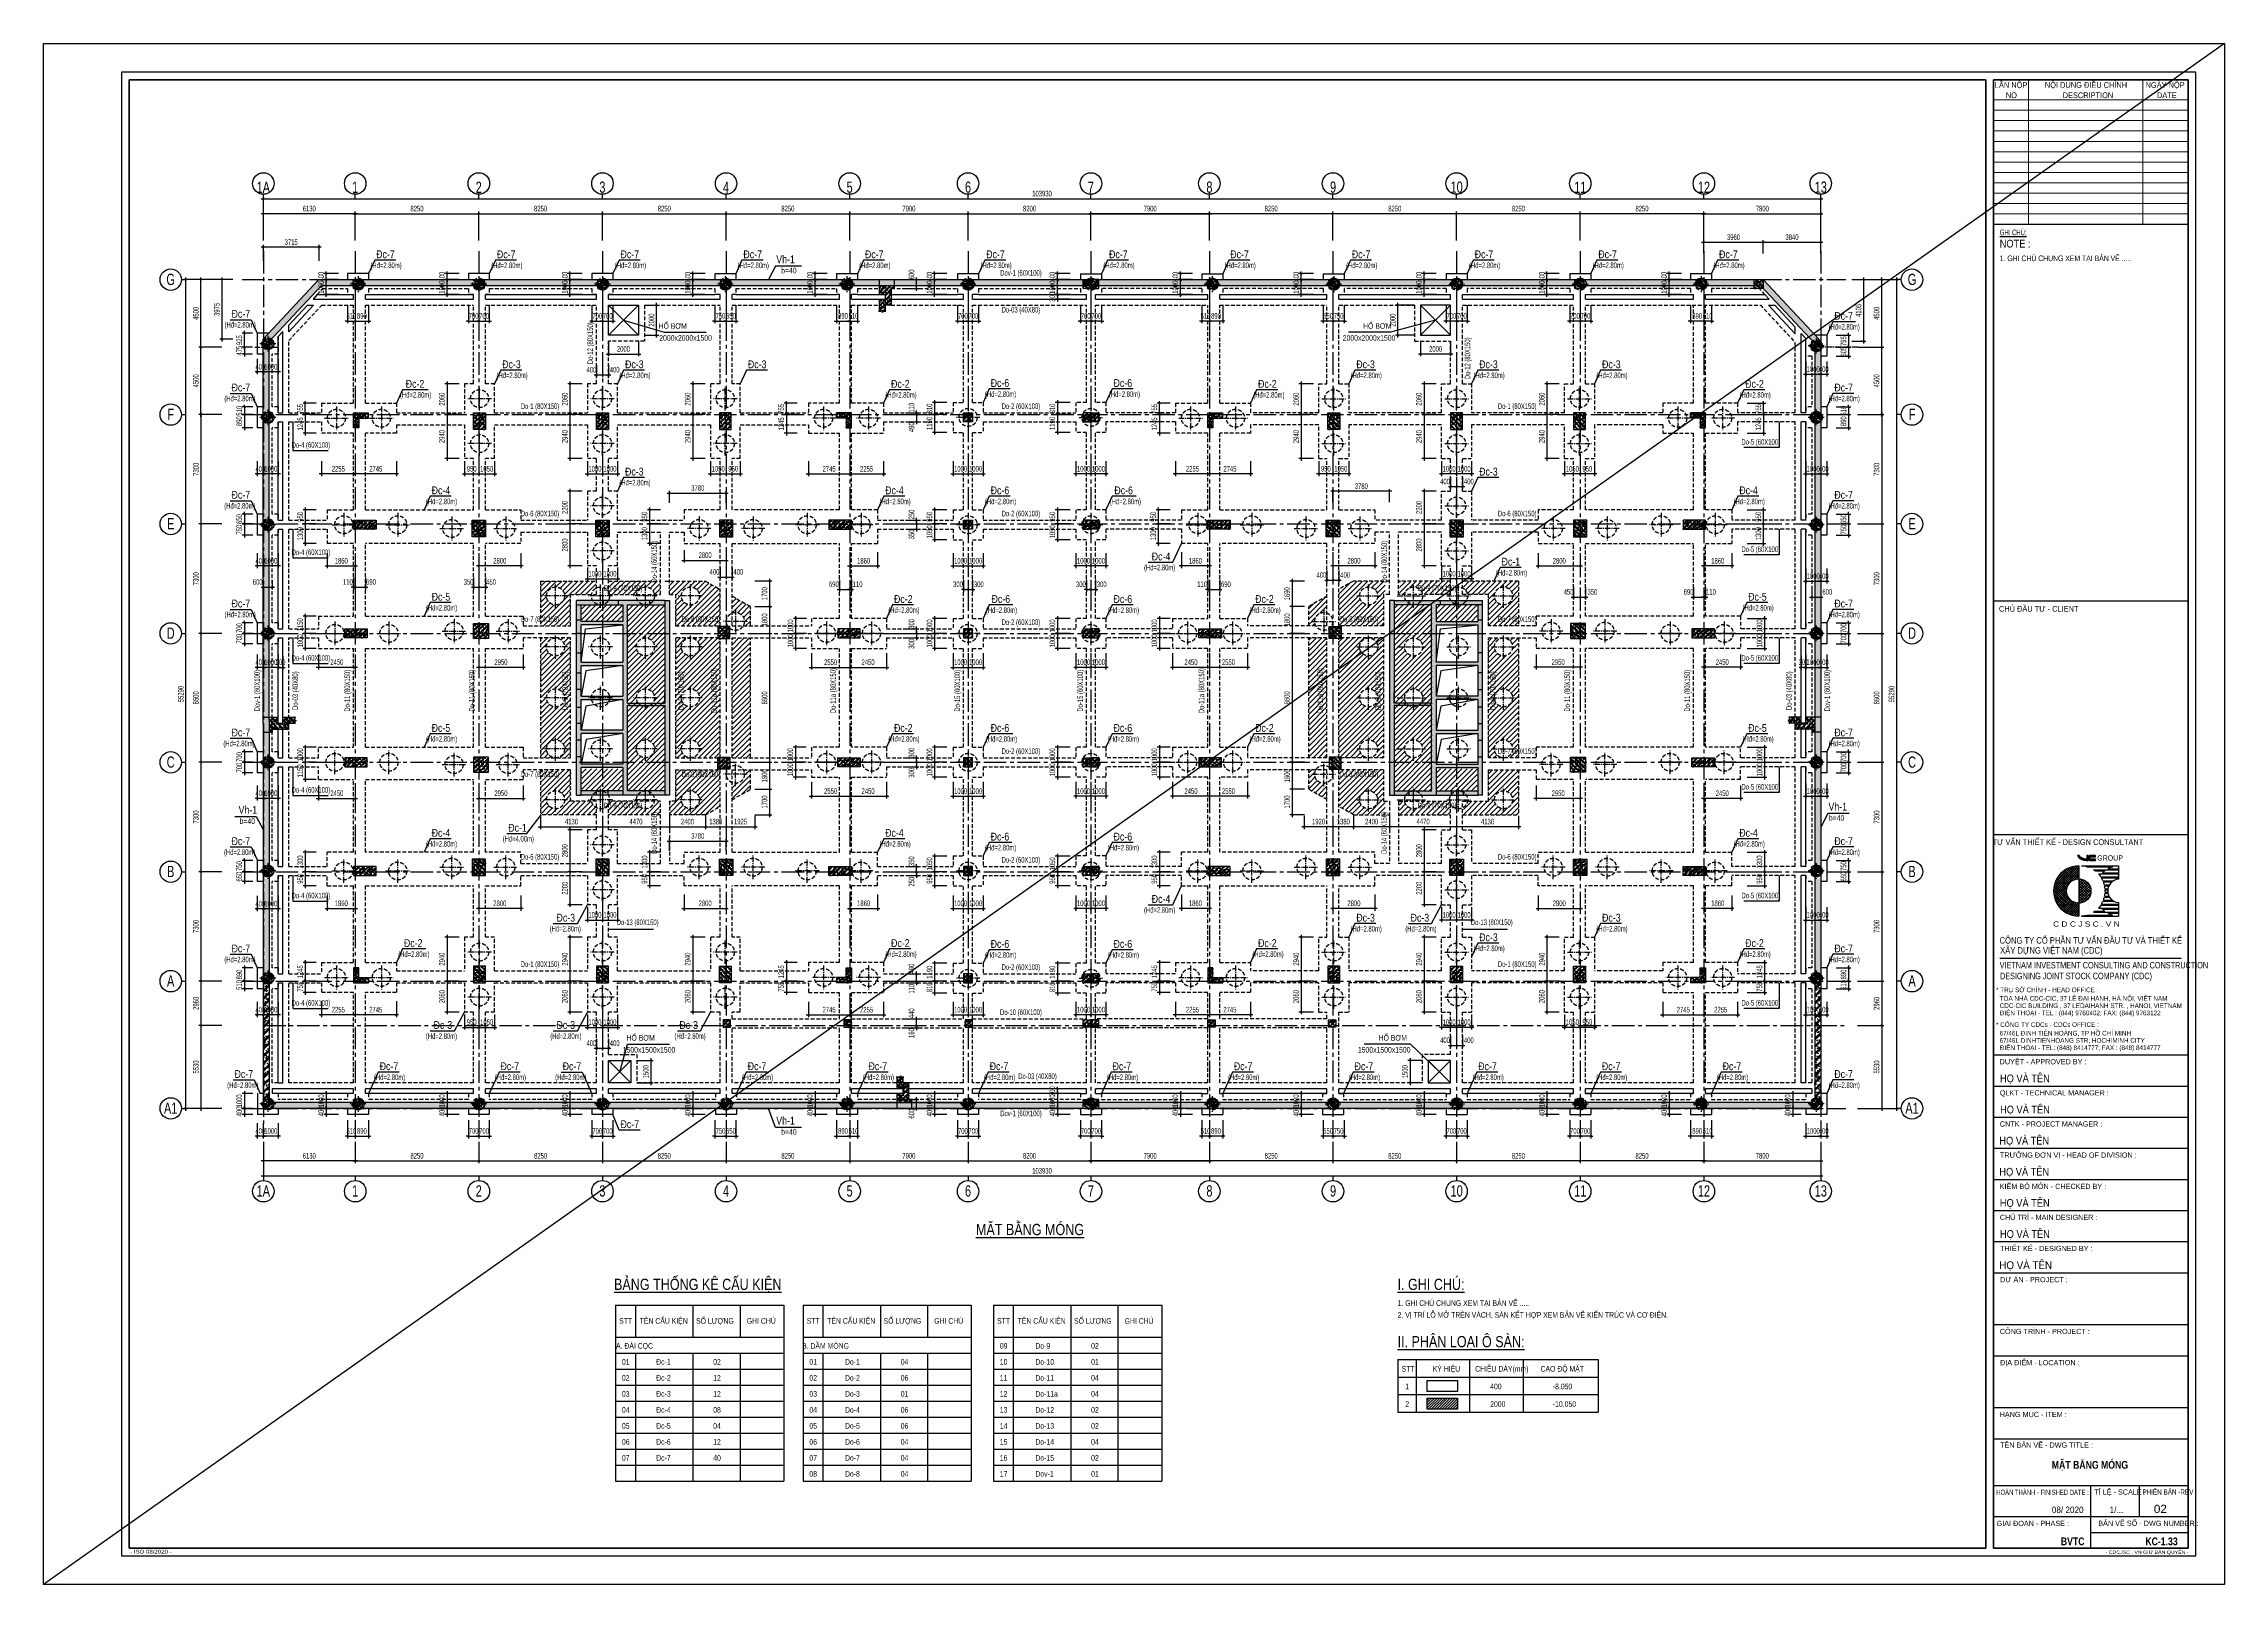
# Model space of a CAD drawing. Extents: x 1719887 to 1865417, y -150890 to 59748.
# Drawn here: x 1719887 to 1865417, y -150890 to -48102 of the extents above; entities that cross this region are included whole.
import ezdxf
from ezdxf.enums import TextEntityAlignment as Align

# ---------------------------------------------------------------- set-up
doc = ezdxf.new("R2010")
doc.units = 0
doc.header["$LTSCALE"] = 1000
doc.header["$MEASUREMENT"] = 0
doc.header["$PDMODE"] = 3
doc.linetypes.add('CENTER2', pattern=[1.125, 0.75, -0.125, 0.125, -0.125])
doc.linetypes.add('HIDDEN', pattern=[0.375, 0.25, -0.125])
doc.layers.get('0').update_dxf_attribs({"linetype": 'CONTINUOUS'})
doc.layers.get('Defpoints').update_dxf_attribs({"linetype": 'CONTINUOUS'})
for name, color, linetype in [('CDC -TEXT KHUNG', 7, 'CONTINUOUS'), ('CDC-KHUNGTEN', 7, 'CONTINUOUS'), ('CDC.01.AXIS', 160, 'CENTER2'), ('CDC.02.DIM', 1, 'CONTINUOUS'), ('CDC.03.BORDER', 3, 'CONTINUOUS'), ('CDC.04.HIDDEN', 8, 'HIDDEN'), ('CDC.05.STEEL', 4, 'CONTINUOUS'), ('CDC.06.TEXT', 2, 'CONTINUOUS'), ('CDC.10.HATCH', 9, 'CONTINUOUS'), ('CDC.11.NOTE', 8, 'CONTINUOUS'), ('KCS_CHI', 1, 'CONTINUOUS')]:
    doc.layers.add(name, color=color, linetype=linetype)
doc.layers.add('KCS_Plotter', color=11, linetype='CONTINUOUS', plot=False)
doc.styles.add('ARIAL', font='arial.ttf', dxfattribs={"width": 0.6})
doc.styles.add('Arial_4', font='arial.ttf', dxfattribs={"width": 0.75, "height": 3})
doc.styles.add('Arial_B_3', font='arialbd.ttf', dxfattribs={"width": 0.75, "height": 3})
doc.styles.add('KT CDC', font='arial.ttf', dxfattribs={"width": 0.85, "height": 200})
doc.dimstyles.new('D150', dxfattribs={"dimscale": 150, "dimtxt": 2.5, "dimasz": 1, "dimexe": 1, "dimexo": 0, "dimgap": 1, "dimtad": 1, "dimdec": 0, "dimdsep": 46, "dimtxsty": 'ARIAL', "dimblk": 'ARCHTICK', "dimcen": 1, "dimdle": 1, "dimclrd": 1, "dimclre": 1, "dimclrt": 2, "dimadec": 0, "dimazin": 0, "dimtfac": 0.00072, "dimtdec": 0, "dimtix": 1, "dimtmove": 2, "dimatfit": 3, "dimldrblk": 'ARCHTICK', "dimfxl": 1, "dimtolj": 1, "dimlwd": -1, "dimlwe": -1, "dimarcsym": 0})
pattern_1 = [(50, (-5e-10, 0), (358.63009, -31.376067), [37.5, -412.5]), (355, (-5e-10, 0), (-69.37567, 376.09607), [30, -330]), (100.4514, (29.9, -2.6), (289.25469, 344.71977), [31.870095, -350.571056]), (46.1842, (-5e-10, 100), (533.62052, -82.75951), [56.25, -618.75]), (96.6356, (44.47, 93.1), (467.33135, 487.05894), [47.80514, -525.8565]), (351.1842, (-5e-10, 100), (467.33097, 487.0593), [45, -495]), (21, (50, 75), (298.453526, -201.309445), [37.5, -412.5]), (326, (50, 75), (121.657666, 362.57502), [30, -330]), (71.4514, (74.87, 58.22), (420.111314, 161.26525), [31.870095, -350.571056]), (37.5, (-5e-10, 0), (6.079928, 166.446927), [0, -326, 0, -335, 0, -331.25]), (7.5, (-5e-10, 0), (131.534769, 197.205856), [0, -191, 0, -318.5, 0, -126.25]), (327.5, (-111.5, 0), (266.911218, -11.277436), [0, -125, 0, -390, 0, -517.5]), (317.5, (-161.5, 0), (291.593085, 50.05249), [0, -162.5, 0, -259, 0, -367.5]), (45, (-5e-10, 0), (-150.26019, 150.26019), []), (45, (-5e-10, 61.25), (-150.26019, 150.26019), [])]
pattern_2 = [(50, (0, 0), (358.63009, -31.376067), [37.5, -412.5]), (355, (0, 0), (-69.37567, 376.09607), [30, -330]), (100.4514, (29.9, -2.6), (289.25469, 344.71977), [31.870095, -350.571056]), (46.1842, (0, 100), (533.62052, -82.75951), [56.25, -618.75]), (96.6356, (44.47, 93.1), (467.33135, 487.05894), [47.80514, -525.8565]), (351.1842, (0, 100), (467.33097, 487.0593), [45, -495]), (21, (50, 75), (298.453526, -201.309445), [37.5, -412.5]), (326, (50, 75), (121.657666, 362.57502), [30, -330]), (71.4514, (74.87, 58.22), (420.111314, 161.26525), [31.870095, -350.571056]), (37.5, (0, 0), (6.079928, 166.446927), [0, -326, 0, -335, 0, -331.25]), (7.5, (0, 0), (131.534769, 197.205856), [0, -191, 0, -318.5, 0, -126.25]), (327.5, (-111.5, 0), (266.911218, -11.277436), [0, -125, 0, -390, 0, -517.5]), (317.5, (-161.5, 0), (291.593085, 50.05249), [0, -162.5, 0, -259, 0, -367.5]), (45, (0, 0), (-150.26019, 150.26019), []), (45, (0, 61.25), (-150.26019, 150.26019), [])]
pattern_3 = [(50, (0, 0), (358.63009, -31.376067), [37.5, -412.5]), (355, (0, 0), (-69.37567, 376.09607), [30, -330]), (100.4514, (29.9, -2.6), (289.25469, 344.71977), [31.870095, -350.571056]), (46.1842, (0, 100), (533.62052, -82.75951), [56.25, -618.75]), (96.6356, (44.47, 93.1), (467.33135, 487.05894), [47.80514, -525.8565]), (351.1842, (0, 100), (467.33097, 487.0593), [45, -495]), (21, (50, 75), (298.453526, -201.309445), [37.5, -412.5]), (326, (50, 75), (121.657666, 362.57502), [30, -330]), (71.4514, (74.87, 58.22), (420.111314, 161.26525), [31.870095, -350.571056]), (37.5, (0, 0), (6.079928, 166.446927), [0, -326, 0, -335, 0, -331.25]), (7.5, (0, 0), (131.534769, 197.205856), [0, -191, 0, -318.5, 0, -126.25]), (327.5, (-111.5, 0), (266.911218, -11.277436), [0, -125, 0, -390, 0, -517.5]), (317.5, (-161.5, 0), (291.593085, 50.05249), [0, -162.5, 0, -259, 0, -367.5]), (45, (0, 0), (-150.26019, 150.26019), []), (45, (0, 61.25), (-150.26019, 150.26019), [])]
pattern_4 = [(50, (-5e-10, -95344.57), (573.80815, -50.20171), [60, -660]), (355, (-5e-10, -95344.6), (-111.00107, 601.7537), [48, -528]), (100.4514, (47.8, -95348.76), (462.8075, 551.55163), [50.99215, -560.91369]), (46.1842, (-5e-10, -95184.6), (853.79284, -132.4152), [90, -990]), (96.6356, (71.15, -95195.6), (747.73016, 779.2943), [76.48823, -841.3704]), (351.1842, (-5e-10, -95184.6), (747.72956, 779.2949), [72, -792]), (21, (80, -95224.57), (477.52564, -322.09511), [60, -660]), (326, (80, -95224.6), (194.65227, 580.12004), [48, -528]), (71.4514, (119.8, -95251.4), (672.1781, 258.0244), [50.99215, -560.91369]), (37.5, (-5e-10, -95344.57), (9.727884, 266.315083), [0, -521.6, 0, -536, 0, -530]), (7.5, (-5e-10, -95344.57), (210.45563, 315.52937), [0, -305.6, 0, -509.6, 0, -202]), (327.5, (-178.4, -95344.57), (427.05795, -18.043897), [0, -200, 0, -624, 0, -828]), (317.5, (-258.4, -95344.57), (466.548935, 80.083986), [0, -260, 0, -414.4, 0, -588]), (45, (-5e-10, -95344.57), (-240.416306, 240.416306), []), (45, (-5e-10, -95246.57), (-240.416306, 240.416306), [])]
pattern_5 = [(50, (0, 0), (358.63009, -31.376067), [37.5, -412.5]), (355, (0, 0), (-69.37567, 376.09607), [30, -330]), (100.4514, (29.9, -2.6), (289.25469, 344.71977), [31.870095, -350.571056]), (46.1842, (0, 100), (533.62052, -82.75951), [56.25, -618.75]), (96.6356, (44.47, 93.1), (467.33135, 487.05894), [47.80514, -525.8565]), (351.1842, (0, 100), (467.33097, 487.0593), [45, -495]), (21, (50, 75), (298.453526, -201.309445), [37.5, -412.5]), (326, (50, 75), (121.657666, 362.57502), [30, -330]), (71.4514, (74.87, 58.22), (420.111314, 161.26525), [31.870095, -350.571056]), (37.5, (0, 0), (6.079928, 166.446927), [0, -326, 0, -335, 0, -331.25]), (7.5, (0, 0), (131.534769, 197.205856), [0, -191, 0, -318.5, 0, -126.25]), (327.5, (-111.5, 0), (266.911218, -11.277436), [0, -125, 0, -390, 0, -517.5]), (317.5, (-161.5, 0), (291.593085, 50.05249), [0, -162.5, 0, -259, 0, -367.5]), (45, (0, 0), (-150.26019, 150.26019), []), (45, (0, 61.25), (-150.26019, 150.26019), [])]
pattern_6 = [(50, (0, 0), (358.63009, -31.376067), [37.5, -412.5]), (355, (0, 0), (-69.37567, 376.09607), [30, -330]), (100.4514, (29.9, -2.6), (289.25469, 344.71977), [31.870095, -350.571056]), (46.1842, (0, 100), (533.62052, -82.75951), [56.25, -618.75]), (96.6356, (44.47, 93.1), (467.33135, 487.05894), [47.80514, -525.8565]), (351.1842, (0, 100), (467.33097, 487.0593), [45, -495]), (21, (50, 75), (298.453526, -201.309445), [37.5, -412.5]), (326, (50, 75), (121.657666, 362.57502), [30, -330]), (71.4514, (74.87, 58.22), (420.111314, 161.26525), [31.870095, -350.571056]), (37.5, (0, 0), (6.079928, 166.446927), [0, -326, 0, -335, 0, -331.25]), (7.5, (0, 0), (131.534769, 197.205856), [0, -191, 0, -318.5, 0, -126.25]), (327.5, (-111.5, 0), (266.911218, -11.277436), [0, -125, 0, -390, 0, -517.5]), (317.5, (-161.5, 0), (291.593085, 50.05249), [0, -162.5, 0, -259, 0, -367.5]), (45, (0, 0), (-150.26019, 150.26019), []), (45, (0, 61.25), (-150.26019, 150.26019), [])]
pattern_7 = [(50, (9e-10, 0), (358.63009, -31.376067), [37.5, -412.5]), (355, (9e-10, 0), (-69.37567, 376.09607), [30, -330]), (100.4514, (29.9, -2.6), (289.25469, 344.71977), [31.870095, -350.571056]), (46.1842, (9e-10, 100), (533.62052, -82.75951), [56.25, -618.75]), (96.6356, (44.47, 93.1), (467.33135, 487.05894), [47.80514, -525.8565]), (351.1842, (9e-10, 100), (467.33097, 487.0593), [45, -495]), (21, (50, 75), (298.453526, -201.309445), [37.5, -412.5]), (326, (50, 75), (121.657666, 362.57502), [30, -330]), (71.4514, (74.87, 58.22), (420.111314, 161.26525), [31.870095, -350.571056]), (37.5, (9e-10, 0), (6.079928, 166.446927), [0, -326, 0, -335, 0, -331.25]), (7.5, (9e-10, 0), (131.534769, 197.205856), [0, -191, 0, -318.5, 0, -126.25]), (327.5, (-111.5, 0), (266.911218, -11.277436), [0, -125, 0, -390, 0, -517.5]), (317.5, (-161.5, 0), (291.593085, 50.05249), [0, -162.5, 0, -259, 0, -367.5]), (45, (9e-10, 0), (-150.26019, 150.26019), []), (45, (9e-10, 61.25), (-150.26019, 150.26019), [])]
pattern_8 = [(50, (9e-10, 0), (358.63009, -31.376067), [37.5, -412.5]), (355, (9e-10, 0), (-69.37567, 376.09607), [30, -330]), (100.4514, (29.9, -2.6), (289.25469, 344.71977), [31.870095, -350.571056]), (46.1842, (9e-10, 100), (533.62052, -82.75951), [56.25, -618.75]), (96.6356, (44.47, 93.1), (467.33135, 487.05894), [47.80514, -525.8565]), (351.1842, (9e-10, 100), (467.33097, 487.0593), [45, -495]), (21, (50, 75), (298.453526, -201.309445), [37.5, -412.5]), (326, (50, 75), (121.657666, 362.57502), [30, -330]), (71.4514, (74.87, 58.22), (420.111314, 161.26525), [31.870095, -350.571056]), (37.5, (9e-10, 0), (6.079928, 166.446927), [0, -326, 0, -335, 0, -331.25]), (7.5, (9e-10, 0), (131.534769, 197.205856), [0, -191, 0, -318.5, 0, -126.25]), (327.5, (-111.5, 0), (266.911218, -11.277436), [0, -125, 0, -390, 0, -517.5]), (317.5, (-161.5, 0), (291.593085, 50.05249), [0, -162.5, 0, -259, 0, -367.5]), (45, (9e-10, 0), (-150.26019, 150.26019), []), (45, (9e-10, 61.25), (-150.26019, 150.26019), [])]
pattern_9 = [(50, (0, 0), (358.63009, -31.376067), [37.5, -412.5]), (355, (0, 0), (-69.37567, 376.09607), [30, -330]), (100.4514, (29.9, -2.6), (289.25469, 344.71977), [31.870095, -350.571056]), (46.1842, (0, 100), (533.62052, -82.75951), [56.25, -618.75]), (96.6356, (44.47, 93.1), (467.33135, 487.05894), [47.80514, -525.8565]), (351.1842, (0, 100), (467.33097, 487.0593), [45, -495]), (21, (50, 75), (298.453526, -201.309445), [37.5, -412.5]), (326, (50, 75), (121.657666, 362.57502), [30, -330]), (71.4514, (74.87, 58.22), (420.111314, 161.26525), [31.870095, -350.571056]), (37.5, (0, 0), (6.079928, 166.446927), [0, -326, 0, -335, 0, -331.25]), (7.5, (0, 0), (131.534769, 197.205856), [0, -191, 0, -318.5, 0, -126.25]), (327.5, (-111.5, 0), (266.911218, -11.277436), [0, -125, 0, -390, 0, -517.5]), (317.5, (-161.5, 0), (291.593085, 50.05249), [0, -162.5, 0, -259, 0, -367.5]), (45, (0, 0), (-150.26019, 150.26019), []), (45, (0, 61.25), (-150.26019, 150.26019), [])]
pattern_10 = [(50, (0, 0), (358.63009, -31.376067), [37.5, -412.5]), (355, (0, 0), (-69.37567, 376.09607), [30, -330]), (100.4514, (29.9, -2.6), (289.25469, 344.71977), [31.870095, -350.571056]), (46.1842, (0, 100), (533.62052, -82.75951), [56.25, -618.75]), (96.6356, (44.47, 93.1), (467.33135, 487.05894), [47.80514, -525.8565]), (351.1842, (0, 100), (467.33097, 487.0593), [45, -495]), (21, (50, 75), (298.453526, -201.309445), [37.5, -412.5]), (326, (50, 75), (121.657666, 362.57502), [30, -330]), (71.4514, (74.87, 58.22), (420.111314, 161.26525), [31.870095, -350.571056]), (37.5, (0, 0), (6.079928, 166.446927), [0, -326, 0, -335, 0, -331.25]), (7.5, (0, 0), (131.534769, 197.205856), [0, -191, 0, -318.5, 0, -126.25]), (327.5, (-111.5, 0), (266.911218, -11.277436), [0, -125, 0, -390, 0, -517.5]), (317.5, (-161.5, 0), (291.593085, 50.05249), [0, -162.5, 0, -259, 0, -367.5]), (45, (0, 0), (-150.26019, 150.26019), []), (45, (0, 61.25), (-150.26019, 150.26019), [])]
pattern_11 = [(50, (0, 0), (358.63009, -31.376067), [37.5, -412.5]), (355, (0, 0), (-69.37567, 376.09607), [30, -330]), (100.4514, (29.9, -2.6), (289.25469, 344.71977), [31.870095, -350.571056]), (46.1842, (0, 100), (533.62052, -82.75951), [56.25, -618.75]), (96.6356, (44.47, 93.1), (467.33135, 487.05894), [47.80514, -525.8565]), (351.1842, (0, 100), (467.33097, 487.0593), [45, -495]), (21, (50, 75), (298.453526, -201.309445), [37.5, -412.5]), (326, (50, 75), (121.657666, 362.57502), [30, -330]), (71.4514, (74.87, 58.22), (420.111314, 161.26525), [31.870095, -350.571056]), (37.5, (0, 0), (6.079928, 166.446927), [0, -326, 0, -335, 0, -331.25]), (7.5, (0, 0), (131.534769, 197.205856), [0, -191, 0, -318.5, 0, -126.25]), (327.5, (-111.5, 0), (266.911218, -11.277436), [0, -125, 0, -390, 0, -517.5]), (317.5, (-161.5, 0), (291.593085, 50.05249), [0, -162.5, 0, -259, 0, -367.5]), (45, (0, 0), (-150.26019, 150.26019), []), (45, (0, 61.25), (-150.26019, 150.26019), [])]
pattern_12 = [(130, (3571359.47, 0), (-358.63009, -31.376067), [37.5, -412.5]), (185, (3571359.47, 0), (69.37567, 376.09607), [30, -330]), (79.5486, (3571329.6, -2.6), (-289.25469, 344.71977), [31.870095, -350.571056]), (133.8158, (3571359.47, 100), (-533.62052, -82.75951), [56.25, -618.75]), (83.3644, (3571315, 93.1), (-467.33135, 487.05894), [47.80514, -525.8565]), (188.8158, (3571359.47, 100), (-467.33097, 487.0593), [45, -495]), (159, (3571309.47, 75), (-298.453526, -201.309445), [37.5, -412.5]), (214, (3571309.47, 75), (-121.657666, 362.57502), [30, -330]), (108.5486, (3571284.6, 58.22), (-420.111314, 161.26525), [31.870095, -350.571056]), (142.5, (3571359.47, 0), (-6.079928, 166.446927), [0, -326, 0, -335, 0, -331.25]), (172.5, (3571359.47, 0), (-131.534769, 197.205856), [0, -191, 0, -318.5, 0, -126.25]), (212.5, (3571470.97, 0), (-266.911218, -11.277436), [0, -125, 0, -390, 0, -517.5]), (222.5, (3571520.97, 0), (-291.593085, 50.05249), [0, -162.5, 0, -259, 0, -367.5]), (135, (3571359.47, 0), (150.26019, 150.26019), []), (135, (3571359.47, 61.25), (150.26019, 150.26019), [])]
pattern_13 = [(130, (3571359.47, 0), (-358.63009, -31.376067), [37.5, -412.5]), (185, (3571359.47, 0), (69.37567, 376.09607), [30, -330]), (79.5486, (3571329.6, -2.6), (-289.25469, 344.71977), [31.870095, -350.571056]), (133.8158, (3571359.47, 100), (-533.62052, -82.75951), [56.25, -618.75]), (83.3644, (3571315, 93.1), (-467.33135, 487.05894), [47.80514, -525.8565]), (188.8158, (3571359.47, 100), (-467.33097, 487.0593), [45, -495]), (159, (3571309.47, 75), (-298.453526, -201.309445), [37.5, -412.5]), (214, (3571309.47, 75), (-121.657666, 362.57502), [30, -330]), (108.5486, (3571284.6, 58.22), (-420.111314, 161.26525), [31.870095, -350.571056]), (142.5, (3571359.47, 0), (-6.079928, 166.446927), [0, -326, 0, -335, 0, -331.25]), (172.5, (3571359.47, 0), (-131.534769, 197.205856), [0, -191, 0, -318.5, 0, -126.25]), (212.5, (3571470.97, 0), (-266.911218, -11.277436), [0, -125, 0, -390, 0, -517.5]), (222.5, (3571520.97, 0), (-291.593085, 50.05249), [0, -162.5, 0, -259, 0, -367.5]), (135, (3571359.47, 0), (150.26019, 150.26019), []), (135, (3571359.47, 61.25), (150.26019, 150.26019), [])]
pattern_14 = [(50, (0, 0), (573.80815, -50.20171), [60, -660]), (355, (0, 0), (-111.00107, 601.7537), [48, -528]), (100.4514, (47.8, -4.2), (462.8075, 551.55163), [50.99215, -560.91369]), (46.1842, (0, 160), (853.79284, -132.4152), [90, -990]), (96.6356, (71.15, 149), (747.73016, 779.2943), [76.48823, -841.3704]), (351.1842, (0, 160), (747.72956, 779.2949), [72, -792]), (21, (80, 120), (477.52564, -322.09511), [60, -660]), (326, (80, 120), (194.65227, 580.12004), [48, -528]), (71.4514, (119.8, 93.16), (672.1781, 258.0244), [50.99215, -560.91369]), (37.5, (0, 0), (9.727884, 266.315083), [0, -521.6, 0, -536, 0, -530]), (7.5, (0, 0), (210.45563, 315.52937), [0, -305.6, 0, -509.6, 0, -202]), (327.5, (-178.4, 0), (427.05795, -18.043897), [0, -200, 0, -624, 0, -828]), (317.5, (-258.4, 0), (466.548935, 80.083986), [0, -260, 0, -414.4, 0, -588]), (45, (0, 0), (-240.416306, 240.416306), []), (45, (0, 98), (-240.416306, 240.416306), [])]
pattern_15 = [(50, (0, 0), (573.80815, -50.20171), [60, -660]), (355, (0, 0), (-111.00107, 601.7537), [48, -528]), (100.4514, (47.8, -4.2), (462.8075, 551.55163), [50.99215, -560.91369]), (46.1842, (0, 160), (853.79284, -132.4152), [90, -990]), (96.6356, (71.15, 149), (747.73016, 779.2943), [76.48823, -841.3704]), (351.1842, (0, 160), (747.72956, 779.2949), [72, -792]), (21, (80, 120), (477.52564, -322.09511), [60, -660]), (326, (80, 120), (194.65227, 580.12004), [48, -528]), (71.4514, (119.8, 93.16), (672.1781, 258.0244), [50.99215, -560.91369]), (37.5, (0, 0), (9.727884, 266.315083), [0, -521.6, 0, -536, 0, -530]), (7.5, (0, 0), (210.45563, 315.52937), [0, -305.6, 0, -509.6, 0, -202]), (327.5, (-178.4, 0), (427.05795, -18.043897), [0, -200, 0, -624, 0, -828]), (317.5, (-258.4, 0), (466.548935, 80.083986), [0, -260, 0, -414.4, 0, -588]), (45, (0, 0), (-240.416306, 240.416306), []), (45, (0, 98), (-240.416306, 240.416306), [])]
pattern_16 = [(45, (-50, 0), (-176.776695, 176.776695), [])]
pattern_17 = [(45, (50, 0), (-176.776695, 176.776695), [])]

# ---------------------------------------------------------------- blocks, each defined once
blk = doc.blocks.new('_ARCHTICK')
at = {"color": 0, "linetype": 'ByBlock', "const_width": 0.15}
blk.add_lwpolyline([(-0.5, -0.5), (0.5, 0.5)], dxfattribs=at)
blk = doc.blocks.new('*D10')
at = {"layer": 'CDC.02.DIM', "color": 1, "transparency": 16777216}
for p, q in [((1740680, -121372), (1740680, -122792)), ((1748930, -121372), (1748930, -122792)), ((1740530, -122642), (1749080, -122642))]:
    blk.add_line(p, q, dxfattribs=at)
at = {"layer": 'Defpoints', "color": 0, "transparency": 16777216}
for p in [(1740680, -121372), (1748930, -121372), (1748930, -122642)]:
    blk.add_point(p, dxfattribs=at)
at = {"layer": 'CDC.02.DIM', "color": 1, "transparency": 16777216, "xscale": 150, "yscale": 150, "zscale": 150, "rotation": 180}
blk.add_blockref('_ARCHTICK', (1740680, -122642), dxfattribs=at)
at = {"layer": 'CDC.02.DIM', "color": 1, "transparency": 16777216, "xscale": 150, "yscale": 150, "zscale": 150}
blk.add_blockref('_ARCHTICK', (1748930, -122642), dxfattribs=at)
at = {"layer": 'CDC.02.DIM', "color": 2, "transparency": 16777216, "insert": (1744805, -122300), "char_height": 375, "attachment_point": 5, "style": 'ARIAL'}
blk.add_mtext('\\A1;8250', dxfattribs=at)
blk = doc.blocks.new('*D11')
at = {"layer": 'CDC.02.DIM', "color": 1, "transparency": 16777216}
for p, q in [((1748930, -121372), (1748930, -122792)), ((1757180, -121372), (1757180, -122792)), ((1748780, -122642), (1757330, -122642))]:
    blk.add_line(p, q, dxfattribs=at)
at = {"layer": 'Defpoints', "color": 0, "transparency": 16777216}
for p in [(1748930, -121372), (1757180, -121372), (1757180, -122642)]:
    blk.add_point(p, dxfattribs=at)
at = {"layer": 'CDC.02.DIM', "color": 1, "transparency": 16777216, "xscale": 150, "yscale": 150, "zscale": 150, "rotation": 180}
blk.add_blockref('_ARCHTICK', (1748930, -122642), dxfattribs=at)
at = {"layer": 'CDC.02.DIM', "color": 1, "transparency": 16777216, "xscale": 150, "yscale": 150, "zscale": 150}
blk.add_blockref('_ARCHTICK', (1757180, -122642), dxfattribs=at)
at = {"layer": 'CDC.02.DIM', "color": 2, "transparency": 16777216, "insert": (1753055, -122300), "char_height": 375, "attachment_point": 5, "style": 'ARIAL'}
blk.add_mtext('\\A1;8250', dxfattribs=at)
blk = doc.blocks.new('*D12')
at = {"layer": 'CDC.02.DIM', "color": 1, "transparency": 16777216}
for p, q in [((1757180, -121372), (1757180, -122792)), ((1765430, -121372), (1765430, -122792)), ((1757030, -122642), (1765580, -122642))]:
    blk.add_line(p, q, dxfattribs=at)
at = {"layer": 'Defpoints', "color": 0, "transparency": 16777216}
for p in [(1757180, -121372), (1765430, -121372), (1765430, -122642)]:
    blk.add_point(p, dxfattribs=at)
at = {"layer": 'CDC.02.DIM', "color": 1, "transparency": 16777216, "xscale": 150, "yscale": 150, "zscale": 150, "rotation": 180}
blk.add_blockref('_ARCHTICK', (1757180, -122642), dxfattribs=at)
at = {"layer": 'CDC.02.DIM', "color": 1, "transparency": 16777216, "xscale": 150, "yscale": 150, "zscale": 150}
blk.add_blockref('_ARCHTICK', (1765430, -122642), dxfattribs=at)
at = {"layer": 'CDC.02.DIM', "color": 2, "transparency": 16777216, "insert": (1761305, -122300), "char_height": 375, "attachment_point": 5, "style": 'ARIAL'}
blk.add_mtext('\\A1;8250', dxfattribs=at)
blk = doc.blocks.new('*D13')
at = {"layer": 'CDC.02.DIM', "color": 1, "transparency": 16777216}
for p, q in [((1765430, -121372), (1765430, -122792)), ((1773680, -121372), (1773680, -122792)), ((1765280, -122642), (1773830, -122642))]:
    blk.add_line(p, q, dxfattribs=at)
at = {"layer": 'Defpoints', "color": 0, "transparency": 16777216}
for p in [(1765430, -121372), (1773680, -121372), (1773680, -122642)]:
    blk.add_point(p, dxfattribs=at)
at = {"layer": 'CDC.02.DIM', "color": 1, "transparency": 16777216, "xscale": 150, "yscale": 150, "zscale": 150, "rotation": 180}
blk.add_blockref('_ARCHTICK', (1765430, -122642), dxfattribs=at)
at = {"layer": 'CDC.02.DIM', "color": 1, "transparency": 16777216, "xscale": 150, "yscale": 150, "zscale": 150}
blk.add_blockref('_ARCHTICK', (1773680, -122642), dxfattribs=at)
at = {"layer": 'CDC.02.DIM', "color": 2, "transparency": 16777216, "insert": (1769555, -122300), "char_height": 375, "attachment_point": 5, "style": 'ARIAL'}
blk.add_mtext('\\A1;8250', dxfattribs=at)
blk = doc.blocks.new('*D14')
at = {"layer": 'CDC.02.DIM', "color": 1, "transparency": 16777216}
for p, q in [((1730388, -72698), (1730388, -80298)), ((1731781, -72848), (1730238, -72848)), ((1731781, -80148), (1730238, -80148))]:
    blk.add_line(p, q, dxfattribs=at)
at = {"layer": 'Defpoints', "color": 0, "transparency": 16777216}
for p in [(1731781, -72848), (1730388, -80148), (1731781, -80148)]:
    blk.add_point(p, dxfattribs=at)
at = {"layer": 'CDC.02.DIM', "color": 1, "transparency": 16777216, "xscale": 150, "yscale": 150, "zscale": 150}
for p, rotation in [((1730388, -72848), 90), ((1730388, -80148), 270)]:
    blk.add_blockref('_ARCHTICK', p, dxfattribs=dict(at, rotation=rotation))
at = {"layer": 'CDC.02.DIM', "color": 2, "transparency": 16777216, "insert": (1730046, -76498), "char_height": 375, "attachment_point": 5, "rotation": 90, "style": 'ARIAL'}
blk.add_mtext('\\A1;7300', dxfattribs=at)
blk = doc.blocks.new('*D15')
at = {"layer": 'CDC.02.DIM', "color": 1, "transparency": 16777216}
for p, q in [((1734550, -121372), (1734550, -123792)), ((1838480, -121372), (1838480, -123792)), ((1734400, -123642), (1838630, -123642))]:
    blk.add_line(p, q, dxfattribs=at)
at = {"layer": 'Defpoints', "color": 0, "transparency": 16777216}
for p in [(1734550, -121372), (1838480, -121372), (1838480, -123642)]:
    blk.add_point(p, dxfattribs=at)
at = {"layer": 'CDC.02.DIM', "color": 1, "transparency": 16777216, "xscale": 150, "yscale": 150, "zscale": 150, "rotation": 180}
blk.add_blockref('_ARCHTICK', (1734550, -123642), dxfattribs=at)
at = {"layer": 'CDC.02.DIM', "color": 1, "transparency": 16777216, "xscale": 150, "yscale": 150, "zscale": 150}
blk.add_blockref('_ARCHTICK', (1838480, -123642), dxfattribs=at)
at = {"layer": 'CDC.02.DIM', "color": 2, "transparency": 16777216, "insert": (1786515, -123300), "char_height": 375, "attachment_point": 5, "style": 'ARIAL'}
blk.add_mtext('\\A1;103930', dxfattribs=at)
blk = doc.blocks.new('*D16')
at = {"layer": 'CDC.02.DIM', "color": 1, "transparency": 16777216}
for p, q in [((1730388, -79998), (1730388, -87598)), ((1731781, -80148), (1730238, -80148)), ((1731781, -87448), (1730238, -87448))]:
    blk.add_line(p, q, dxfattribs=at)
at = {"layer": 'Defpoints', "color": 0, "transparency": 16777216}
for p in [(1731781, -80148), (1730388, -87448), (1731781, -87448)]:
    blk.add_point(p, dxfattribs=at)
at = {"layer": 'CDC.02.DIM', "color": 1, "transparency": 16777216, "xscale": 150, "yscale": 150, "zscale": 150}
for p, rotation in [((1730388, -80148), 90), ((1730388, -87448), 270)]:
    blk.add_blockref('_ARCHTICK', p, dxfattribs=dict(at, rotation=rotation))
at = {"layer": 'CDC.02.DIM', "color": 2, "transparency": 16777216, "insert": (1730046, -83798), "char_height": 375, "attachment_point": 5, "rotation": 90, "style": 'ARIAL'}
blk.add_mtext('\\A1;7300', dxfattribs=at)
blk = doc.blocks.new('*D17')
at = {"layer": 'CDC.02.DIM', "color": 1, "transparency": 16777216}
for p, q in [((1730388, -87298), (1730388, -96198)), ((1731781, -87448), (1730238, -87448)), ((1731781, -96048), (1730238, -96048))]:
    blk.add_line(p, q, dxfattribs=at)
at = {"layer": 'Defpoints', "color": 0, "transparency": 16777216}
for p in [(1731781, -87448), (1730388, -96048), (1731781, -96048)]:
    blk.add_point(p, dxfattribs=at)
at = {"layer": 'CDC.02.DIM', "color": 1, "transparency": 16777216, "xscale": 150, "yscale": 150, "zscale": 150}
for p, rotation in [((1730388, -87448), 90), ((1730388, -96048), 270)]:
    blk.add_blockref('_ARCHTICK', p, dxfattribs=dict(at, rotation=rotation))
at = {"layer": 'CDC.02.DIM', "color": 2, "transparency": 16777216, "insert": (1730046, -91748), "char_height": 375, "attachment_point": 5, "rotation": 90, "style": 'ARIAL'}
blk.add_mtext('\\A1;8600', dxfattribs=at)
blk = doc.blocks.new('*D18')
at = {"layer": 'CDC.02.DIM', "color": 1, "transparency": 16777216}
for p, q in [((1731781, -96048), (1730238, -96048)), ((1730388, -95898), (1730388, -103498)), ((1731781, -103348), (1730238, -103348))]:
    blk.add_line(p, q, dxfattribs=at)
at = {"layer": 'Defpoints', "color": 0, "transparency": 16777216}
for p in [(1731781, -96048), (1730388, -103348), (1731781, -103348)]:
    blk.add_point(p, dxfattribs=at)
at = {"layer": 'CDC.02.DIM', "color": 1, "transparency": 16777216, "xscale": 150, "yscale": 150, "zscale": 150}
for p, rotation in [((1730388, -96048), 90), ((1730388, -103348), 270)]:
    blk.add_blockref('_ARCHTICK', p, dxfattribs=dict(at, rotation=rotation))
at = {"layer": 'CDC.02.DIM', "color": 2, "transparency": 16777216, "insert": (1730046, -99698), "char_height": 375, "attachment_point": 5, "rotation": 90, "style": 'ARIAL'}
blk.add_mtext('\\A1;7300', dxfattribs=at)
blk = doc.blocks.new('*D19')
at = {"layer": 'CDC.02.DIM', "color": 1, "transparency": 16777216}
for p, q in [((1730388, -103198), (1730388, -110798)), ((1731781, -103348), (1730238, -103348)), ((1731781, -110648), (1730238, -110648))]:
    blk.add_line(p, q, dxfattribs=at)
at = {"layer": 'Defpoints', "color": 0, "transparency": 16777216}
for p in [(1731781, -103348), (1730388, -110648), (1731781, -110648)]:
    blk.add_point(p, dxfattribs=at)
at = {"layer": 'CDC.02.DIM', "color": 1, "transparency": 16777216, "xscale": 150, "yscale": 150, "zscale": 150}
for p, rotation in [((1730388, -103348), 90), ((1730388, -110648), 270)]:
    blk.add_blockref('_ARCHTICK', p, dxfattribs=dict(at, rotation=rotation))
at = {"layer": 'CDC.02.DIM', "color": 2, "transparency": 16777216, "insert": (1730046, -106998), "char_height": 375, "attachment_point": 5, "rotation": 90, "style": 'ARIAL'}
blk.add_mtext('\\A1;7300', dxfattribs=at)
blk = doc.blocks.new('*D20')
at = {"layer": 'CDC.02.DIM', "color": 1, "transparency": 16777216}
for p, q in [((1731781, -63847), (1729238, -63847)), ((1729388, -119288), (1729388, -63697)), ((1731781, -119138), (1729238, -119138))]:
    blk.add_line(p, q, dxfattribs=at)
at = {"layer": 'Defpoints', "color": 0, "transparency": 16777216}
for p in [(1729388, -63847), (1731781, -63847), (1731781, -119138)]:
    blk.add_point(p, dxfattribs=at)
at = {"layer": 'CDC.02.DIM', "color": 1, "transparency": 16777216, "xscale": 150, "yscale": 150, "zscale": 150}
for p, rotation in [((1729388, -63847), 90), ((1729388, -119138), 270)]:
    blk.add_blockref('_ARCHTICK', p, dxfattribs=dict(at, rotation=rotation))
at = {"layer": 'CDC.02.DIM', "color": 2, "transparency": 16777216, "insert": (1729046, -91493), "char_height": 375, "attachment_point": 5, "rotation": 90, "style": 'ARIAL'}
blk.add_mtext('\\A1;55290', dxfattribs=at)
blk = doc.blocks.new('*D21')
at = {"layer": 'CDC.02.DIM', "color": 1, "transparency": 16777216}
for p, q in [((1773680, -121372), (1773680, -122792)), ((1781580, -121372), (1781580, -122792)), ((1773530, -122642), (1781730, -122642))]:
    blk.add_line(p, q, dxfattribs=at)
at = {"layer": 'Defpoints', "color": 0, "transparency": 16777216}
for p in [(1773680, -121372), (1781580, -121372), (1781580, -122642)]:
    blk.add_point(p, dxfattribs=at)
at = {"layer": 'CDC.02.DIM', "color": 1, "transparency": 16777216, "xscale": 150, "yscale": 150, "zscale": 150, "rotation": 180}
blk.add_blockref('_ARCHTICK', (1773680, -122642), dxfattribs=at)
at = {"layer": 'CDC.02.DIM', "color": 1, "transparency": 16777216, "xscale": 150, "yscale": 150, "zscale": 150}
blk.add_blockref('_ARCHTICK', (1781580, -122642), dxfattribs=at)
at = {"layer": 'CDC.02.DIM', "color": 2, "transparency": 16777216, "insert": (1777630, -122300), "char_height": 375, "attachment_point": 5, "style": 'ARIAL'}
blk.add_mtext('\\A1;7900', dxfattribs=at)
blk = doc.blocks.new('*D22')
at = {"layer": 'CDC.02.DIM', "color": 1, "transparency": 16777216}
for p, q in [((1789780, -121372), (1789780, -122792)), ((1797680, -121372), (1797680, -122792)), ((1789630, -122642), (1797830, -122642))]:
    blk.add_line(p, q, dxfattribs=at)
at = {"layer": 'Defpoints', "color": 0, "transparency": 16777216}
for p in [(1789780, -121372), (1797680, -121372), (1797680, -122642)]:
    blk.add_point(p, dxfattribs=at)
at = {"layer": 'CDC.02.DIM', "color": 1, "transparency": 16777216, "xscale": 150, "yscale": 150, "zscale": 150, "rotation": 180}
blk.add_blockref('_ARCHTICK', (1789780, -122642), dxfattribs=at)
at = {"layer": 'CDC.02.DIM', "color": 1, "transparency": 16777216, "xscale": 150, "yscale": 150, "zscale": 150}
blk.add_blockref('_ARCHTICK', (1797680, -122642), dxfattribs=at)
at = {"layer": 'CDC.02.DIM', "color": 2, "transparency": 16777216, "insert": (1793730, -122300), "char_height": 375, "attachment_point": 5, "style": 'ARIAL'}
blk.add_mtext('\\A1;7900', dxfattribs=at)
blk = doc.blocks.new('*D23')
at = {"layer": 'CDC.02.DIM', "color": 1, "transparency": 16777216}
for p, q in [((1842551, -72698), (1842551, -80298)), ((1840942, -72848), (1842701, -72848)), ((1840942, -80148), (1842701, -80148))]:
    blk.add_line(p, q, dxfattribs=at)
at = {"layer": 'Defpoints', "color": 0, "transparency": 16777216}
for p in [(1840942, -72848), (1840942, -80148), (1842551, -80148)]:
    blk.add_point(p, dxfattribs=at)
at = {"layer": 'CDC.02.DIM', "color": 1, "transparency": 16777216, "xscale": 150, "yscale": 150, "zscale": 150}
for p, rotation in [((1842551, -72848), 90), ((1842551, -80148), 270)]:
    blk.add_blockref('_ARCHTICK', p, dxfattribs=dict(at, rotation=rotation))
at = {"layer": 'CDC.02.DIM', "color": 2, "transparency": 16777216, "insert": (1842210, -76498), "char_height": 375, "attachment_point": 5, "rotation": 90, "style": 'ARIAL'}
blk.add_mtext('\\A1;7300', dxfattribs=at)
blk = doc.blocks.new('*D24')
at = {"layer": 'CDC.02.DIM', "color": 1, "transparency": 16777216}
for p, q in [((1842551, -79998), (1842551, -87598)), ((1840942, -80148), (1842701, -80148)), ((1840942, -87448), (1842701, -87448))]:
    blk.add_line(p, q, dxfattribs=at)
at = {"layer": 'Defpoints', "color": 0, "transparency": 16777216}
for p in [(1840942, -80148), (1840942, -87448), (1842551, -87448)]:
    blk.add_point(p, dxfattribs=at)
at = {"layer": 'CDC.02.DIM', "color": 1, "transparency": 16777216, "xscale": 150, "yscale": 150, "zscale": 150}
for p, rotation in [((1842551, -80148), 90), ((1842551, -87448), 270)]:
    blk.add_blockref('_ARCHTICK', p, dxfattribs=dict(at, rotation=rotation))
at = {"layer": 'CDC.02.DIM', "color": 2, "transparency": 16777216, "insert": (1842210, -83798), "char_height": 375, "attachment_point": 5, "rotation": 90, "style": 'ARIAL'}
blk.add_mtext('\\A1;7300', dxfattribs=at)
blk = doc.blocks.new('*D25')
at = {"layer": 'CDC.02.DIM', "color": 1, "transparency": 16777216}
for p, q in [((1842551, -87298), (1842551, -96198)), ((1840942, -87448), (1842701, -87448)), ((1840942, -96048), (1842701, -96048))]:
    blk.add_line(p, q, dxfattribs=at)
at = {"layer": 'Defpoints', "color": 0, "transparency": 16777216}
for p in [(1840942, -87448), (1840942, -96048), (1842551, -96048)]:
    blk.add_point(p, dxfattribs=at)
at = {"layer": 'CDC.02.DIM', "color": 1, "transparency": 16777216, "xscale": 150, "yscale": 150, "zscale": 150}
for p, rotation in [((1842551, -87448), 90), ((1842551, -96048), 270)]:
    blk.add_blockref('_ARCHTICK', p, dxfattribs=dict(at, rotation=rotation))
at = {"layer": 'CDC.02.DIM', "color": 2, "transparency": 16777216, "insert": (1842210, -91748), "char_height": 375, "attachment_point": 5, "rotation": 90, "style": 'ARIAL'}
blk.add_mtext('\\A1;8600', dxfattribs=at)
blk = doc.blocks.new('*D26')
at = {"layer": 'CDC.02.DIM', "color": 1, "transparency": 16777216}
for p, q in [((1840942, -96048), (1842701, -96048)), ((1842551, -95898), (1842551, -103498)), ((1840942, -103348), (1842701, -103348))]:
    blk.add_line(p, q, dxfattribs=at)
at = {"layer": 'Defpoints', "color": 0, "transparency": 16777216}
for p in [(1840942, -96048), (1840942, -103348), (1842551, -103348)]:
    blk.add_point(p, dxfattribs=at)
at = {"layer": 'CDC.02.DIM', "color": 1, "transparency": 16777216, "xscale": 150, "yscale": 150, "zscale": 150}
for p, rotation in [((1842551, -96048), 90), ((1842551, -103348), 270)]:
    blk.add_blockref('_ARCHTICK', p, dxfattribs=dict(at, rotation=rotation))
at = {"layer": 'CDC.02.DIM', "color": 2, "transparency": 16777216, "insert": (1842210, -99698), "char_height": 375, "attachment_point": 5, "rotation": 90, "style": 'ARIAL'}
blk.add_mtext('\\A1;7300', dxfattribs=at)
blk = doc.blocks.new('*D27')
at = {"layer": 'CDC.02.DIM', "color": 1, "transparency": 16777216}
for p, q in [((1842551, -103198), (1842551, -110798)), ((1840942, -103348), (1842701, -103348)), ((1840942, -110648), (1842701, -110648))]:
    blk.add_line(p, q, dxfattribs=at)
at = {"layer": 'Defpoints', "color": 0, "transparency": 16777216}
for p in [(1840942, -103348), (1840942, -110648), (1842551, -110648)]:
    blk.add_point(p, dxfattribs=at)
at = {"layer": 'CDC.02.DIM', "color": 1, "transparency": 16777216, "xscale": 150, "yscale": 150, "zscale": 150}
for p, rotation in [((1842551, -103348), 90), ((1842551, -110648), 270)]:
    blk.add_blockref('_ARCHTICK', p, dxfattribs=dict(at, rotation=rotation))
at = {"layer": 'CDC.02.DIM', "color": 2, "transparency": 16777216, "insert": (1842210, -106998), "char_height": 375, "attachment_point": 5, "rotation": 90, "style": 'ARIAL'}
blk.add_mtext('\\A1;7300', dxfattribs=at)
blk = doc.blocks.new('*D28')
at = {"layer": 'CDC.02.DIM', "color": 1, "transparency": 16777216}
for p, q in [((1840942, -63847), (1843701, -63847)), ((1843551, -119288), (1843551, -63697)), ((1840942, -119138), (1843701, -119138))]:
    blk.add_line(p, q, dxfattribs=at)
at = {"layer": 'Defpoints', "color": 0, "transparency": 16777216}
for p in [(1840942, -63847), (1843551, -63847), (1840942, -119138)]:
    blk.add_point(p, dxfattribs=at)
at = {"layer": 'CDC.02.DIM', "color": 1, "transparency": 16777216, "xscale": 150, "yscale": 150, "zscale": 150}
for p, rotation in [((1843551, -63847), 90), ((1843551, -119138), 270)]:
    blk.add_blockref('_ARCHTICK', p, dxfattribs=dict(at, rotation=rotation))
at = {"layer": 'CDC.02.DIM', "color": 2, "transparency": 16777216, "insert": (1843209, -91493), "char_height": 375, "attachment_point": 5, "rotation": 90, "style": 'ARIAL'}
blk.add_mtext('\\A1;55290', dxfattribs=at)
blk = doc.blocks.new('*D29')
at = {"layer": 'CDC.02.DIM', "color": 1, "transparency": 16777216}
for p, q in [((1781580, -121372), (1781580, -122792)), ((1789780, -121372), (1789780, -122792)), ((1781430, -122642), (1789930, -122642))]:
    blk.add_line(p, q, dxfattribs=at)
at = {"layer": 'Defpoints', "color": 0, "transparency": 16777216}
for p in [(1781580, -121372), (1789780, -121372), (1789780, -122642)]:
    blk.add_point(p, dxfattribs=at)
at = {"layer": 'CDC.02.DIM', "color": 1, "transparency": 16777216, "xscale": 150, "yscale": 150, "zscale": 150, "rotation": 180}
blk.add_blockref('_ARCHTICK', (1781580, -122642), dxfattribs=at)
at = {"layer": 'CDC.02.DIM', "color": 1, "transparency": 16777216, "xscale": 150, "yscale": 150, "zscale": 150}
blk.add_blockref('_ARCHTICK', (1789780, -122642), dxfattribs=at)
at = {"layer": 'CDC.02.DIM', "color": 2, "transparency": 16777216, "insert": (1785680, -122300), "char_height": 375, "attachment_point": 5, "style": 'ARIAL'}
blk.add_mtext('\\A1;8200', dxfattribs=at)
blk = doc.blocks.new('*D5')
at = {"layer": 'CDC.02.DIM', "color": 1, "transparency": 16777216}
for p, q in [((1734550, -121372), (1734550, -122792)), ((1740680, -121372), (1740680, -122792)), ((1740830, -122642), (1734400, -122642))]:
    blk.add_line(p, q, dxfattribs=at)
at = {"layer": 'Defpoints', "color": 0, "transparency": 16777216}
for p in [(1734550, -121372), (1740680, -121372), (1734550, -122642)]:
    blk.add_point(p, dxfattribs=at)
at = {"layer": 'CDC.02.DIM', "color": 1, "transparency": 16777216, "xscale": 150, "yscale": 150, "zscale": 150, "rotation": 180}
blk.add_blockref('_ARCHTICK', (1734550, -122642), dxfattribs=at)
at = {"layer": 'CDC.02.DIM', "color": 1, "transparency": 16777216, "xscale": 150, "yscale": 150, "zscale": 150}
blk.add_blockref('_ARCHTICK', (1740680, -122642), dxfattribs=at)
at = {"layer": 'CDC.02.DIM', "color": 2, "transparency": 16777216, "insert": (1737615, -122300), "char_height": 375, "attachment_point": 5, "style": 'ARIAL'}
blk.add_mtext('\\A1;6130', dxfattribs=at)
blk = doc.blocks.new('*D6')
at = {"layer": 'CDC.02.DIM', "color": 1, "transparency": 16777216}
for p, q in [((1842551, -110498), (1842551, -113758)), ((1840942, -110648), (1842701, -110648)), ((1840942, -113608), (1842701, -113608))]:
    blk.add_line(p, q, dxfattribs=at)
at = {"layer": 'Defpoints', "color": 0, "transparency": 16777216}
for p in [(1840942, -110648), (1840942, -113608), (1842551, -113608)]:
    blk.add_point(p, dxfattribs=at)
at = {"layer": 'CDC.02.DIM', "color": 1, "transparency": 16777216, "xscale": 150, "yscale": 150, "zscale": 150}
for p, rotation in [((1842551, -110648), 90), ((1842551, -113608), 270)]:
    blk.add_blockref('_ARCHTICK', p, dxfattribs=dict(at, rotation=rotation))
at = {"layer": 'CDC.02.DIM', "color": 2, "transparency": 16777216, "insert": (1842210, -112128), "char_height": 375, "attachment_point": 5, "rotation": 90, "style": 'ARIAL'}
blk.add_mtext('\\A1;2960', dxfattribs=at)
blk = doc.blocks.new('*D7')
at = {"layer": 'CDC.02.DIM', "color": 1, "transparency": 16777216}
for p, q in [((1842551, -113458), (1842551, -119288)), ((1840942, -113608), (1842701, -113608)), ((1840942, -119138), (1842701, -119138))]:
    blk.add_line(p, q, dxfattribs=at)
at = {"layer": 'Defpoints', "color": 0, "transparency": 16777216}
for p in [(1840942, -113608), (1840942, -119138), (1842551, -119138)]:
    blk.add_point(p, dxfattribs=at)
at = {"layer": 'CDC.02.DIM', "color": 1, "transparency": 16777216, "xscale": 150, "yscale": 150, "zscale": 150}
for p, rotation in [((1842551, -113608), 90), ((1842551, -119138), 270)]:
    blk.add_blockref('_ARCHTICK', p, dxfattribs=dict(at, rotation=rotation))
at = {"layer": 'CDC.02.DIM', "color": 2, "transparency": 16777216, "insert": (1842210, -116373), "char_height": 375, "attachment_point": 5, "rotation": 90, "style": 'ARIAL'}
blk.add_mtext('\\A1;5530', dxfattribs=at)
blk = doc.blocks.new('*D8')
at = {"layer": 'CDC.02.DIM', "color": 1, "transparency": 16777216}
for p, q in [((1730388, -110498), (1730388, -113758)), ((1731781, -110648), (1730238, -110648)), ((1731781, -113608), (1730238, -113608))]:
    blk.add_line(p, q, dxfattribs=at)
at = {"layer": 'Defpoints', "color": 0, "transparency": 16777216}
for p in [(1731781, -110648), (1730388, -113608), (1731781, -113608)]:
    blk.add_point(p, dxfattribs=at)
at = {"layer": 'CDC.02.DIM', "color": 1, "transparency": 16777216, "xscale": 150, "yscale": 150, "zscale": 150}
for p, rotation in [((1730388, -110648), 90), ((1730388, -113608), 270)]:
    blk.add_blockref('_ARCHTICK', p, dxfattribs=dict(at, rotation=rotation))
at = {"layer": 'CDC.02.DIM', "color": 2, "transparency": 16777216, "insert": (1730046, -112128), "char_height": 375, "attachment_point": 5, "rotation": 90, "style": 'ARIAL'}
blk.add_mtext('\\A1;2960', dxfattribs=at)
blk = doc.blocks.new('*D9')
at = {"layer": 'CDC.02.DIM', "color": 1, "transparency": 16777216}
for p, q in [((1730388, -113458), (1730388, -119288)), ((1731781, -113608), (1730238, -113608)), ((1731781, -119138), (1730238, -119138))]:
    blk.add_line(p, q, dxfattribs=at)
at = {"layer": 'Defpoints', "color": 0, "transparency": 16777216}
for p in [(1731781, -113608), (1730388, -119138), (1731781, -119138)]:
    blk.add_point(p, dxfattribs=at)
at = {"layer": 'CDC.02.DIM', "color": 1, "transparency": 16777216, "xscale": 150, "yscale": 150, "zscale": 150}
for p, rotation in [((1730388, -113608), 90), ((1730388, -119138), 270)]:
    blk.add_blockref('_ARCHTICK', p, dxfattribs=dict(at, rotation=rotation))
at = {"layer": 'CDC.02.DIM', "color": 2, "transparency": 16777216, "insert": (1730046, -116373), "char_height": 375, "attachment_point": 5, "rotation": 90, "style": 'ARIAL'}
blk.add_mtext('\\A1;5530', dxfattribs=at)
blk = doc.blocks.new('*D3')
at = {"layer": 'CDC.02.DIM', "color": 1, "transparency": 16777216}
for p, q in [((1840942, -68348), (1842701, -68348)), ((1842551, -72998), (1842551, -68198)), ((1840942, -72848), (1842701, -72848))]:
    blk.add_line(p, q, dxfattribs=at)
at = {"layer": 'Defpoints', "color": 0, "transparency": 16777216}
for p in [(1840942, -68348), (1842551, -68348), (1840942, -72848)]:
    blk.add_point(p, dxfattribs=at)
at = {"layer": 'CDC.02.DIM', "color": 1, "transparency": 16777216, "xscale": 150, "yscale": 150, "zscale": 150}
for p, rotation in [((1842551, -68348), 90), ((1842551, -72848), 270)]:
    blk.add_blockref('_ARCHTICK', p, dxfattribs=dict(at, rotation=rotation))
at = {"layer": 'CDC.02.DIM', "color": 2, "transparency": 16777216, "insert": (1842210, -70598), "char_height": 375, "attachment_point": 5, "rotation": 90, "style": 'ARIAL'}
blk.add_mtext('\\A1;4500', dxfattribs=at)
blk = doc.blocks.new('*D4')
at = {"layer": 'CDC.02.DIM', "color": 1, "transparency": 16777216}
for p, q in [((1840942, -63847), (1842701, -63847)), ((1842551, -68498), (1842551, -63697)), ((1840942, -68348), (1842701, -68348))]:
    blk.add_line(p, q, dxfattribs=at)
at = {"layer": 'Defpoints', "color": 0, "transparency": 16777216}
for p in [(1840942, -63847), (1842551, -63847), (1840942, -68348)]:
    blk.add_point(p, dxfattribs=at)
at = {"layer": 'CDC.02.DIM', "color": 1, "transparency": 16777216, "xscale": 150, "yscale": 150, "zscale": 150}
for p, rotation in [((1842551, -63847), 90), ((1842551, -68348), 270)]:
    blk.add_blockref('_ARCHTICK', p, dxfattribs=dict(at, rotation=rotation))
at = {"layer": 'CDC.02.DIM', "color": 2, "transparency": 16777216, "insert": (1842210, -66097), "char_height": 375, "attachment_point": 5, "rotation": 90, "style": 'ARIAL'}
blk.add_mtext('\\A1;4500', dxfattribs=at)
blk = doc.blocks.new('*D1')
at = {"layer": 'CDC.02.DIM', "color": 1, "transparency": 16777216}
for p, q in [((1731781, -68348), (1730238, -68348)), ((1730388, -72998), (1730388, -68198)), ((1731781, -72848), (1730238, -72848))]:
    blk.add_line(p, q, dxfattribs=at)
at = {"layer": 'Defpoints', "color": 0, "transparency": 16777216}
for p in [(1730388, -68348), (1731781, -68348), (1731781, -72848)]:
    blk.add_point(p, dxfattribs=at)
at = {"layer": 'CDC.02.DIM', "color": 1, "transparency": 16777216, "xscale": 150, "yscale": 150, "zscale": 150}
for p, rotation in [((1730388, -68348), 90), ((1730388, -72848), 270)]:
    blk.add_blockref('_ARCHTICK', p, dxfattribs=dict(at, rotation=rotation))
at = {"layer": 'CDC.02.DIM', "color": 2, "transparency": 16777216, "insert": (1730046, -70598), "char_height": 375, "attachment_point": 5, "rotation": 90, "style": 'ARIAL'}
blk.add_mtext('\\A1;4500', dxfattribs=at)
blk = doc.blocks.new('*D2')
at = {"layer": 'CDC.02.DIM', "color": 1, "transparency": 16777216}
for p, q in [((1731781, -63847), (1730238, -63847)), ((1730388, -68498), (1730388, -63697)), ((1731781, -68348), (1730238, -68348))]:
    blk.add_line(p, q, dxfattribs=at)
at = {"layer": 'Defpoints', "color": 0, "transparency": 16777216}
for p in [(1730388, -63847), (1731781, -63847), (1731781, -68348)]:
    blk.add_point(p, dxfattribs=at)
at = {"layer": 'CDC.02.DIM', "color": 1, "transparency": 16777216, "xscale": 150, "yscale": 150, "zscale": 150}
for p, rotation in [((1730388, -63847), 90), ((1730388, -68348), 270)]:
    blk.add_blockref('_ARCHTICK', p, dxfattribs=dict(at, rotation=rotation))
at = {"layer": 'CDC.02.DIM', "color": 2, "transparency": 16777216, "insert": (1730046, -66097), "char_height": 375, "attachment_point": 5, "rotation": 90, "style": 'ARIAL'}
blk.add_mtext('\\A1;4500', dxfattribs=at)
blk = doc.blocks.new('MONG')
at = {"layer": 'CDC.10.HATCH'}
h = blk.add_hatch(dxfattribs=at)
h.set_pattern_fill('CHAU-01', color=256, scale=80, style=0, pattern_type=2)
h.set_pattern_definition(pattern_15)
h.paths.add_polyline_path([(1740570, -63848), (1738264, -63848), (1734549, -67821), (1735097, -67821), (1738438, -64248), (1740570, -64248)])
h.paths.add_polyline_path([(1748680, -63848), (1741170, -63848), (1741170, -64248), (1748680, -64248)])
h.paths.add_polyline_path([(1756880, -63848), (1749280, -63848), (1749280, -64248), (1756880, -64248)])
h.paths.add_polyline_path([(1765080, -63848), (1757480, -63848), (1757480, -64248), (1765080, -64248)])
h.paths.add_polyline_path([(1773190, -63848), (1765680, -63848), (1765680, -64248), (1773190, -64248)])
h.paths.add_polyline_path([(1781280, -63848), (1773790, -63848), (1773790, -64248), (1781280, -64248)])
h.paths.add_polyline_path([(1789255, -63848), (1781880, -63848), (1781880, -64248), (1789255, -64248)])
h = blk.add_hatch(dxfattribs=at)
h.set_pattern_fill('CHAU-01', color=256, scale=50, angle=270, style=0, pattern_type=2)
h.set_pattern_definition([(320, (-8186.55, -371169.63), (-31.376067, -358.63009), [37.5, -412.5]), (265, (-8186.55, -371169.63), (376.09607, 69.37567), [30, -330]), (10.4514, (-8189.17, -371199.52), (344.71977, -289.25469), [31.870095, -350.571056]), (316.1842, (-8086.55, -371169.63), (-82.75951, -533.62052), [56.25, -618.75]), (6.6356, (-8093.45, -371214.1), (487.05894, -467.33135), [47.80514, -525.8565]), (261.1842, (-8086.55, -371169.63), (487.0593, -467.33097), [45, -495]), (291, (-8111.55, -371219.63), (-201.309445, -298.453526), [37.5, -412.5]), (236, (-8111.55, -371219.63), (362.57502, -121.657666), [30, -330]), (341.4514, (-8128.33, -371244.5), (161.26525, -420.111314), [31.870095, -350.571056]), (307.5, (-8186.55, -371169.63), (166.446927, -6.079928), [0, -326, 0, -335, 0, -331.25]), (277.5, (-8186.55, -371169.63), (197.205856, -131.534769), [0, -191, 0, -318.5, 0, -126.25]), (237.5, (-8186.55, -371058.13), (-11.277436, -266.911218), [0, -125, 0, -390, 0, -517.5]), (227.5, (-8186.55, -371008.13), (50.05249, -291.593085), [0, -162.5, 0, -259, 0, -367.5]), (315, (-8186.55, -371169.63), (150.26019, 150.26019), []), (315, (-8125.3, -371169.63), (150.26019, 150.26019), [])])
h.paths.add_polyline_path([(1741170, -64448), (1740570, -64448), (1740570, -63848), (1741170, -63848)])
h = blk.add_hatch(dxfattribs=at)
h.set_pattern_fill('CHAU-01', color=256, scale=50, angle=270, style=0, pattern_type=2)
h.set_pattern_definition([(320, (-76.6, -371169.58), (-31.376067, -358.63009), [37.5, -412.5]), (265, (-76.6, -371169.58), (376.09607, 69.37567), [30, -330]), (10.4514, (-79.23, -371199.47), (344.71977, -289.25469), [31.870095, -350.571056]), (316.1842, (23.4, -371169.6), (-82.75951, -533.62052), [56.25, -618.75]), (6.6356, (16.5, -371214.05), (487.05894, -467.33135), [47.80514, -525.8565]), (261.1842, (23.4, -371169.6), (487.0593, -467.33097), [45, -495]), (291, (-1.6, -371219.58), (-201.309445, -298.453526), [37.5, -412.5]), (236, (-1.6, -371219.58), (362.57502, -121.657666), [30, -330]), (341.4514, (-18.4, -371244.45), (161.26525, -420.111314), [31.870095, -350.571056]), (307.5, (-76.61, -371169.58), (166.446927, -6.079928), [0, -326, 0, -335, 0, -331.25]), (277.5, (-76.61, -371169.58), (197.205856, -131.534769), [0, -191, 0, -318.5, 0, -126.25]), (237.5, (-76.61, -371058.08), (-11.277436, -266.911218), [0, -125, 0, -390, 0, -517.5]), (227.5, (-76.6, -371008.08), (50.05249, -291.593085), [0, -162.5, 0, -259, 0, -367.5]), (315, (-76.61, -371169.58), (150.26019, 150.26019), []), (315, (-15.36, -371169.58), (150.26019, 150.26019), [])])
h.paths.add_polyline_path([(1749280, -64448), (1748680, -64448), (1748680, -63848), (1749280, -63848)])
h = blk.add_hatch(dxfattribs=at)
h.set_pattern_fill('CHAU-01', color=256, scale=50, angle=270, style=0, pattern_type=2)
h.set_pattern_definition([(320, (8123.4, -371169.58), (-31.376067, -358.63009), [37.5, -412.5]), (265, (8123.4, -371169.58), (376.09607, 69.37567), [30, -330]), (10.4514, (8120.78, -371199.47), (344.71977, -289.25469), [31.870095, -350.571056]), (316.1842, (8223.4, -371169.6), (-82.75951, -533.62052), [56.25, -618.75]), (6.6356, (8216.5, -371214.05), (487.05894, -467.33135), [47.80514, -525.8565]), (261.1842, (8223.4, -371169.6), (487.0593, -467.33097), [45, -495]), (291, (8198.4, -371219.58), (-201.309445, -298.453526), [37.5, -412.5]), (236, (8198.4, -371219.58), (362.57502, -121.657666), [30, -330]), (341.4514, (8181.6, -371244.45), (161.26525, -420.111314), [31.870095, -350.571056]), (307.5, (8123.39, -371169.58), (166.446927, -6.079928), [0, -326, 0, -335, 0, -331.25]), (277.5, (8123.4, -371169.58), (197.205856, -131.534769), [0, -191, 0, -318.5, 0, -126.25]), (237.5, (8123.39, -371058.08), (-11.277436, -266.911218), [0, -125, 0, -390, 0, -517.5]), (227.5, (8123.4, -371008.08), (50.05249, -291.593085), [0, -162.5, 0, -259, 0, -367.5]), (315, (8123.4, -371169.58), (150.26019, 150.26019), []), (315, (8184.64, -371169.58), (150.26019, 150.26019), [])])
h.paths.add_polyline_path([(1757480, -64448), (1756880, -64448), (1756880, -63848), (1757480, -63848)])
h = blk.add_hatch(dxfattribs=at)
h.set_pattern_fill('CHAU-01', color=256, scale=50, angle=270, style=0, pattern_type=2)
h.set_pattern_definition([(320, (16323.46, -371169.8), (-31.376067, -358.63009), [37.5, -412.5]), (265, (16323.46, -371169.8), (376.09607, 69.37567), [30, -330]), (10.4514, (16320.85, -371199.68), (344.71977, -289.25469), [31.870095, -350.571056]), (316.1842, (16423.46, -371169.8), (-82.75951, -533.62052), [56.25, -618.75]), (6.6356, (16416.56, -371214.26), (487.05894, -467.33135), [47.80514, -525.8565]), (261.1842, (16423.46, -371169.8), (487.0593, -467.33097), [45, -495]), (291, (16398.46, -371219.8), (-201.309445, -298.453526), [37.5, -412.5]), (236, (16398.46, -371219.8), (362.57502, -121.657666), [30, -330]), (341.4514, (16381.7, -371244.67), (161.26525, -420.111314), [31.870095, -350.571056]), (307.5, (16323.46, -371169.8), (166.446927, -6.079928), [0, -326, 0, -335, 0, -331.25]), (277.5, (16323.46, -371169.8), (197.205856, -131.534769), [0, -191, 0, -318.5, 0, -126.25]), (237.5, (16323.46, -371058.3), (-11.277436, -266.911218), [0, -125, 0, -390, 0, -517.5]), (227.5, (16323.46, -371008.3), (50.05249, -291.593085), [0, -162.5, 0, -259, 0, -367.5]), (315, (16323.46, -371169.8), (150.26019, 150.26019), []), (315, (16384.71, -371169.8), (150.26019, 150.26019), [])])
h.paths.add_polyline_path([(1765680, -64448), (1765080, -64448), (1765080, -63848), (1765680, -63848)])
h = blk.add_hatch(dxfattribs=at)
h.set_pattern_fill('CHAU-01', color=256, scale=50, angle=270, style=0, pattern_type=2)
h.set_pattern_definition([(320, (24433.4, -371169.63), (-31.376067, -358.63009), [37.5, -412.5]), (265, (24433.4, -371169.63), (376.09607, 69.37567), [30, -330]), (10.4514, (24430.8, -371199.52), (344.71977, -289.25469), [31.870095, -350.571056]), (316.1842, (24533.4, -371169.63), (-82.75951, -533.62052), [56.25, -618.75]), (6.6356, (24526.5, -371214.1), (487.05894, -467.33135), [47.80514, -525.8565]), (261.1842, (24533.4, -371169.63), (487.0593, -467.33097), [45, -495]), (291, (24508.4, -371219.63), (-201.309445, -298.453526), [37.5, -412.5]), (236, (24508.4, -371219.63), (362.57502, -121.657666), [30, -330]), (341.4514, (24491.63, -371244.5), (161.26525, -420.111314), [31.870095, -350.571056]), (307.5, (24433.4, -371169.63), (166.446927, -6.079928), [0, -326, 0, -335, 0, -331.25]), (277.5, (24433.4, -371169.63), (197.205856, -131.534769), [0, -191, 0, -318.5, 0, -126.25]), (237.5, (24433.4, -371058.13), (-11.277436, -266.911218), [0, -125, 0, -390, 0, -517.5]), (227.5, (24433.4, -371008.13), (50.05249, -291.593085), [0, -162.5, 0, -259, 0, -367.5]), (315, (24433.4, -371169.63), (150.26019, 150.26019), []), (315, (24494.65, -371169.63), (150.26019, 150.26019), [])])
h.paths.add_polyline_path([(1773790, -64448), (1773190, -64448), (1773190, -63848), (1773790, -63848)])
h = blk.add_hatch(dxfattribs=at)
h.set_pattern_fill('CHAU-01', color=256, scale=50, angle=270, style=0, pattern_type=2)
h.set_pattern_definition([(320, (32523.4, -371169.63), (-31.376067, -358.63009), [37.5, -412.5]), (265, (32523.4, -371169.63), (376.09607, 69.37567), [30, -330]), (10.4514, (32520.8, -371199.52), (344.71977, -289.25469), [31.870095, -350.571056]), (316.1842, (32623.4, -371169.63), (-82.75951, -533.62052), [56.25, -618.75]), (6.6356, (32616.5, -371214.1), (487.05894, -467.33135), [47.80514, -525.8565]), (261.1842, (32623.4, -371169.63), (487.0593, -467.33097), [45, -495]), (291, (32598.4, -371219.63), (-201.309445, -298.453526), [37.5, -412.5]), (236, (32598.4, -371219.63), (362.57502, -121.657666), [30, -330]), (341.4514, (32581.63, -371244.5), (161.26525, -420.111314), [31.870095, -350.571056]), (307.5, (32523.41, -371169.63), (166.446927, -6.079928), [0, -326, 0, -335, 0, -331.25]), (277.5, (32523.41, -371169.63), (197.205856, -131.534769), [0, -191, 0, -318.5, 0, -126.25]), (237.5, (32523.41, -371058.13), (-11.277436, -266.911218), [0, -125, 0, -390, 0, -517.5]), (227.5, (32523.4, -371008.13), (50.05249, -291.593085), [0, -162.5, 0, -259, 0, -367.5]), (315, (32523.4, -371169.63), (150.26019, 150.26019), []), (315, (32584.66, -371169.63), (150.26019, 150.26019), [])])
h.paths.add_polyline_path([(1781880, -64448), (1781280, -64448), (1781280, -63848), (1781880, -63848)])
h = blk.add_hatch(dxfattribs=at)
h.set_pattern_fill('CHAU-01', color=256, scale=50, angle=270, style=0, pattern_type=2)
h.set_pattern_definition([(320, (40398.4, -371169.63), (-31.376067, -358.63009), [37.5, -412.5]), (265, (40398.4, -371169.63), (376.09607, 69.37567), [30, -330]), (10.4514, (40395.8, -371199.52), (344.71977, -289.25469), [31.870095, -350.571056]), (316.1842, (40498.4, -371169.63), (-82.75951, -533.62052), [56.25, -618.75]), (6.6356, (40491.5, -371214.1), (487.05894, -467.33135), [47.80514, -525.8565]), (261.1842, (40498.4, -371169.63), (487.0593, -467.33097), [45, -495]), (291, (40473.4, -371219.63), (-201.309445, -298.453526), [37.5, -412.5]), (236, (40473.4, -371219.63), (362.57502, -121.657666), [30, -330]), (341.4514, (40456.63, -371244.5), (161.26525, -420.111314), [31.870095, -350.571056]), (307.5, (40398.41, -371169.63), (166.446927, -6.079928), [0, -326, 0, -335, 0, -331.25]), (277.5, (40398.41, -371169.63), (197.205856, -131.534769), [0, -191, 0, -318.5, 0, -126.25]), (237.5, (40398.41, -371058.13), (-11.277436, -266.911218), [0, -125, 0, -390, 0, -517.5]), (227.5, (40398.4, -371008.13), (50.05249, -291.593085), [0, -162.5, 0, -259, 0, -367.5]), (315, (40398.4, -371169.63), (150.26019, 150.26019), []), (315, (40459.66, -371169.63), (150.26019, 150.26019), [])])
h.paths.add_polyline_path([(1789255, -63848), (1789255, -64448), (1789755, -64448), (1789755, -63848)])
h = blk.add_hatch(dxfattribs=at)
h.set_pattern_fill('CHAU-01', color=256, scale=50, angle=270, style=0, pattern_type=2)
h.set_pattern_definition([(220, (3539161.06, -371169.63), (31.376067, -358.63009), [37.5, -412.5]), (275, (3539161.06, -371169.63), (-376.09607, 69.37567), [30, -330]), (169.5486, (3539163.67, -371199.52), (-344.71977, -289.25469), [31.870095, -350.571056]), (223.8158, (3539061.06, -371169.63), (82.75951, -533.62052), [56.25, -618.75]), (173.3644, (3539067.96, -371214.1), (-487.05894, -467.33135), [47.80514, -525.8565]), (278.8158, (3539061.06, -371169.63), (-487.0593, -467.33097), [45, -495]), (249, (3539086.06, -371219.63), (201.309445, -298.453526), [37.5, -412.5]), (304, (3539086.06, -371219.63), (-362.57502, -121.657666), [30, -330]), (198.5486, (3539102.83, -371244.5), (-161.26525, -420.111314), [31.870095, -350.571056]), (232.5, (3539161.06, -371169.63), (-166.446927, -6.079928), [0, -326, 0, -335, 0, -331.25]), (262.5, (3539161.06, -371169.63), (-197.205856, -131.534769), [0, -191, 0, -318.5, 0, -126.25]), (302.5, (3539161.06, -371058.13), (11.277436, -266.911218), [0, -125, 0, -390, 0, -517.5]), (312.5, (3539161.06, -371008.13), (-50.05249, -291.593085), [0, -162.5, 0, -259, 0, -367.5]), (225, (3539161.06, -371169.63), (-150.26019, 150.26019), []), (225, (3539099.8, -371169.63), (-150.26019, 150.26019), [])])
h.paths.add_polyline_path([(1790305, -63848), (1790305, -64448), (1789805, -64448), (1789805, -63848)])
h = blk.add_hatch(dxfattribs=at)
h.set_pattern_fill('CHAU-01', color=256, scale=80, style=0, pattern_type=2)
h.set_pattern_definition(pattern_15)
h.paths.add_polyline_path([(1797570, -63848), (1790305, -63848), (1790305, -64248), (1797570, -64248)])
h.paths.add_polyline_path([(1805680, -63848), (1798170, -63848), (1798170, -64248), (1805680, -64248)])
h.paths.add_polyline_path([(1813880, -63848), (1806280, -63848), (1806280, -64248), (1813880, -64248)])
h.paths.add_polyline_path([(1822080, -63848), (1814480, -63848), (1814480, -64248), (1822080, -64248)])
h.paths.add_polyline_path([(1830190, -63848), (1822680, -63848), (1822680, -64248), (1830190, -64248)])
h.paths.add_polyline_path([(1834040, -63848), (1830790, -63848), (1830790, -64248), (1834040, -64248)])
h.paths.add_polyline_path([(1834640, -63848), (1834640, -63848), (1834640, -64433), (1837932, -67954), (1838480, -67954)])
h = blk.add_hatch(dxfattribs=at)
h.set_pattern_fill('CHAU-01', color=256, scale=50, angle=270, style=0, pattern_type=2)
h.set_pattern_definition([(320, (48813.7, -371169.63), (-31.376067, -358.63009), [37.5, -412.5]), (265, (48813.7, -371169.63), (376.09607, 69.37567), [30, -330]), (10.4514, (48811.1, -371199.52), (344.71977, -289.25469), [31.870095, -350.571056]), (316.1842, (48913.7, -371169.63), (-82.75951, -533.62052), [56.25, -618.75]), (6.6356, (48906.8, -371214.1), (487.05894, -467.33135), [47.80514, -525.8565]), (261.1842, (48913.7, -371169.63), (487.0593, -467.33097), [45, -495]), (291, (48888.7, -371219.63), (-201.309445, -298.453526), [37.5, -412.5]), (236, (48888.7, -371219.63), (362.57502, -121.657666), [30, -330]), (341.4514, (48871.93, -371244.5), (161.26525, -420.111314), [31.870095, -350.571056]), (307.5, (48813.7, -371169.63), (166.446927, -6.079928), [0, -326, 0, -335, 0, -331.25]), (277.5, (48813.7, -371169.63), (197.205856, -131.534769), [0, -191, 0, -318.5, 0, -126.25]), (237.5, (48813.7, -371058.13), (-11.277436, -266.911218), [0, -125, 0, -390, 0, -517.5]), (227.5, (48813.7, -371008.13), (50.05249, -291.593085), [0, -162.5, 0, -259, 0, -367.5]), (315, (48813.7, -371169.63), (150.26019, 150.26019), []), (315, (48874.95, -371169.63), (150.26019, 150.26019), [])])
h.paths.add_polyline_path([(1798170, -64448), (1797570, -64448), (1797570, -63848), (1798170, -63848)])
h = blk.add_hatch(dxfattribs=at)
h.set_pattern_fill('CHAU-01', color=256, scale=50, angle=270, style=0, pattern_type=2)
h.set_pattern_definition([(320, (56923.64, -371169.58), (-31.376067, -358.63009), [37.5, -412.5]), (265, (56923.64, -371169.58), (376.09607, 69.37567), [30, -330]), (10.4514, (56921.03, -371199.47), (344.71977, -289.25469), [31.870095, -350.571056]), (316.1842, (57023.64, -371169.6), (-82.75951, -533.62052), [56.25, -618.75]), (6.6356, (57016.75, -371214.05), (487.05894, -467.33135), [47.80514, -525.8565]), (261.1842, (57023.64, -371169.6), (487.0593, -467.33097), [45, -495]), (291, (56998.64, -371219.58), (-201.309445, -298.453526), [37.5, -412.5]), (236, (56998.64, -371219.58), (362.57502, -121.657666), [30, -330]), (341.4514, (56981.87, -371244.45), (161.26525, -420.111314), [31.870095, -350.571056]), (307.5, (56923.64, -371169.58), (166.446927, -6.079928), [0, -326, 0, -335, 0, -331.25]), (277.5, (56923.64, -371169.58), (197.205856, -131.534769), [0, -191, 0, -318.5, 0, -126.25]), (237.5, (56923.64, -371058.08), (-11.277436, -266.911218), [0, -125, 0, -390, 0, -517.5]), (227.5, (56923.64, -371008.08), (50.05249, -291.593085), [0, -162.5, 0, -259, 0, -367.5]), (315, (56923.64, -371169.58), (150.26019, 150.26019), []), (315, (56984.9, -371169.58), (150.26019, 150.26019), [])])
h.paths.add_polyline_path([(1806280, -64448), (1805680, -64448), (1805680, -63848), (1806280, -63848)])
h = blk.add_hatch(dxfattribs=at)
h.set_pattern_fill('CHAU-01', color=256, scale=50, angle=270, style=0, pattern_type=2)
h.set_pattern_definition([(320, (65123.7, -371169.8), (-31.376067, -358.63009), [37.5, -412.5]), (265, (65123.7, -371169.8), (376.09607, 69.37567), [30, -330]), (10.4514, (65121.1, -371199.68), (344.71977, -289.25469), [31.870095, -350.571056]), (316.1842, (65223.7, -371169.8), (-82.75951, -533.62052), [56.25, -618.75]), (6.6356, (65216.8, -371214.26), (487.05894, -467.33135), [47.80514, -525.8565]), (261.1842, (65223.7, -371169.8), (487.0593, -467.33097), [45, -495]), (291, (65198.7, -371219.8), (-201.309445, -298.453526), [37.5, -412.5]), (236, (65198.7, -371219.8), (362.57502, -121.657666), [30, -330]), (341.4514, (65181.94, -371244.67), (161.26525, -420.111314), [31.870095, -350.571056]), (307.5, (65123.71, -371169.8), (166.446927, -6.079928), [0, -326, 0, -335, 0, -331.25]), (277.5, (65123.71, -371169.8), (197.205856, -131.534769), [0, -191, 0, -318.5, 0, -126.25]), (237.5, (65123.71, -371058.3), (-11.277436, -266.911218), [0, -125, 0, -390, 0, -517.5]), (227.5, (65123.71, -371008.3), (50.05249, -291.593085), [0, -162.5, 0, -259, 0, -367.5]), (315, (65123.71, -371169.8), (150.26019, 150.26019), []), (315, (65184.96, -371169.8), (150.26019, 150.26019), [])])
h.paths.add_polyline_path([(1814480, -64448), (1813880, -64448), (1813880, -63848), (1814480, -63848)])
h = blk.add_hatch(dxfattribs=at)
h.set_pattern_fill('CHAU-01', color=256, scale=50, angle=270, style=0, pattern_type=2)
h.set_pattern_definition([(320, (73323.72, -371169.85), (-31.376067, -358.63009), [37.5, -412.5]), (265, (73323.7, -371169.85), (376.09607, 69.37567), [30, -330]), (10.4514, (73321.1, -371199.73), (344.71977, -289.25469), [31.870095, -350.571056]), (316.1842, (73423.7, -371169.85), (-82.75951, -533.62052), [56.25, -618.75]), (6.6356, (73416.8, -371214.3), (487.05894, -467.33135), [47.80514, -525.8565]), (261.1842, (73423.7, -371169.85), (487.0593, -467.33097), [45, -495]), (291, (73398.72, -371219.85), (-201.309445, -298.453526), [37.5, -412.5]), (236, (73398.7, -371219.85), (362.57502, -121.657666), [30, -330]), (341.4514, (73381.94, -371244.72), (161.26525, -420.111314), [31.870095, -350.571056]), (307.5, (73323.72, -371169.85), (166.446927, -6.079928), [0, -326, 0, -335, 0, -331.25]), (277.5, (73323.72, -371169.85), (197.205856, -131.534769), [0, -191, 0, -318.5, 0, -126.25]), (237.5, (73323.72, -371058.35), (-11.277436, -266.911218), [0, -125, 0, -390, 0, -517.5]), (227.5, (73323.72, -371008.35), (50.05249, -291.593085), [0, -162.5, 0, -259, 0, -367.5]), (315, (73323.72, -371169.85), (150.26019, 150.26019), []), (315, (73384.97, -371169.85), (150.26019, 150.26019), [])])
h.paths.add_polyline_path([(1822680, -64449), (1822080, -64449), (1822080, -63849), (1822680, -63849)])
h = blk.add_hatch(dxfattribs=at)
h.set_pattern_fill('CHAU-01', color=256, scale=50, angle=270, style=0, pattern_type=2)
h.set_pattern_definition([(320, (81433.66, -371169.63), (-31.376067, -358.63009), [37.5, -412.5]), (265, (81433.66, -371169.63), (376.09607, 69.37567), [30, -330]), (10.4514, (81431.04, -371199.52), (344.71977, -289.25469), [31.870095, -350.571056]), (316.1842, (81533.66, -371169.63), (-82.75951, -533.62052), [56.25, -618.75]), (6.6356, (81526.76, -371214.1), (487.05894, -467.33135), [47.80514, -525.8565]), (261.1842, (81533.66, -371169.63), (487.0593, -467.33097), [45, -495]), (291, (81508.66, -371219.63), (-201.309445, -298.453526), [37.5, -412.5]), (236, (81508.66, -371219.63), (362.57502, -121.657666), [30, -330]), (341.4514, (81491.9, -371244.5), (161.26525, -420.111314), [31.870095, -350.571056]), (307.5, (81433.66, -371169.63), (166.446927, -6.079928), [0, -326, 0, -335, 0, -331.25]), (277.5, (81433.66, -371169.63), (197.205856, -131.534769), [0, -191, 0, -318.5, 0, -126.25]), (237.5, (81433.66, -371058.13), (-11.277436, -266.911218), [0, -125, 0, -390, 0, -517.5]), (227.5, (81433.66, -371008.13), (50.05249, -291.593085), [0, -162.5, 0, -259, 0, -367.5]), (315, (81433.66, -371169.63), (150.26019, 150.26019), []), (315, (81494.9, -371169.63), (150.26019, 150.26019), [])])
h.paths.add_polyline_path([(1830790, -64448), (1830190, -64448), (1830190, -63848), (1830790, -63848)])
h = blk.add_hatch(dxfattribs=at)
h.set_pattern_fill('CHAU-01', color=256, scale=50, angle=270, style=0, pattern_type=2)
h.set_pattern_definition([(320, (85283.92, -371169), (-31.376067, -358.63009), [37.5, -412.5]), (265, (85283.92, -371169), (376.09607, 69.37567), [30, -330]), (10.4514, (85281.3, -371198.9), (344.71977, -289.25469), [31.870095, -350.571056]), (316.1842, (85383.92, -371169), (-82.75951, -533.62052), [56.25, -618.75]), (6.6356, (85377, -371213.47), (487.05894, -467.33135), [47.80514, -525.8565]), (261.1842, (85383.9, -371169), (487.0593, -467.33097), [45, -495]), (291, (85358.92, -371219), (-201.309445, -298.453526), [37.5, -412.5]), (236, (85358.92, -371219), (362.57502, -121.657666), [30, -330]), (341.4514, (85342.15, -371243.87), (161.26525, -420.111314), [31.870095, -350.571056]), (307.5, (85283.92, -371169), (166.446927, -6.079928), [0, -326, 0, -335, 0, -331.25]), (277.5, (85283.92, -371169), (197.205856, -131.534769), [0, -191, 0, -318.5, 0, -126.25]), (237.5, (85283.92, -371057.5), (-11.277436, -266.911218), [0, -125, 0, -390, 0, -517.5]), (227.5, (85283.92, -371007.5), (50.05249, -291.593085), [0, -162.5, 0, -259, 0, -367.5]), (315, (85283.92, -371169), (150.26019, 150.26019), []), (315, (85345.17, -371169), (150.26019, 150.26019), [])])
h.paths.add_polyline_path([(1834640, -64448), (1834040, -64448), (1834040, -63848), (1834640, -63848)])
h = blk.add_hatch(dxfattribs=at)
h.set_pattern_fill('CHAU-01', color=256, scale=50, angle=270, style=0, pattern_type=2)
h.set_pattern_definition([(220, (3483906.13, -375142.53), (31.376067, -358.63009), [37.5, -412.5]), (275, (3483906.13, -375142.53), (-376.09607, 69.37567), [30, -330]), (169.5486, (3483908.74, -375172.4), (-344.71977, -289.25469), [31.870095, -350.571056]), (223.8158, (3483806.13, -375142.53), (82.75951, -533.62052), [56.25, -618.75]), (173.3644, (3483813.03, -375187), (-487.05894, -467.33135), [47.80514, -525.8565]), (278.8158, (3483806.13, -375142.53), (-487.0593, -467.33097), [45, -495]), (249, (3483831.13, -375192.53), (201.309445, -298.453526), [37.5, -412.5]), (304, (3483831.13, -375192.53), (-362.57502, -121.657666), [30, -330]), (198.5486, (3483847.9, -375217.4), (-161.26525, -420.111314), [31.870095, -350.571056]), (232.5, (3483906.13, -375142.53), (-166.446927, -6.079928), [0, -326, 0, -335, 0, -331.25]), (262.5, (3483906.13, -375142.53), (-197.205856, -131.534769), [0, -191, 0, -318.5, 0, -126.25]), (302.5, (3483906.13, -375031.03), (11.277436, -266.911218), [0, -125, 0, -390, 0, -517.5]), (312.5, (3483906.13, -374981.03), (-50.05249, -291.593085), [0, -162.5, 0, -259, 0, -367.5]), (225, (3483906.13, -375142.53), (-150.26019, 150.26019), []), (225, (3483844.88, -375142.53), (-150.26019, 150.26019), [])])
h.paths.add_polyline_path([(1734550, -68421), (1735150, -68421), (1735150, -67821), (1734550, -67821)])
h = blk.add_hatch(dxfattribs=at)
h.set_pattern_fill('CHAU-01', color=256, scale=50, angle=270, style=0, pattern_type=2)
h.set_pattern_definition([(320, (89123.38, -375275.27), (-31.376067, -358.63009), [37.5, -412.5]), (265, (89123.38, -375275.27), (376.09607, 69.37567), [30, -330]), (10.4514, (89120.76, -375305.16), (344.71977, -289.25469), [31.870095, -350.571056]), (316.1842, (89223.38, -375275.27), (-82.75951, -533.62052), [56.25, -618.75]), (6.6356, (89216.5, -375319.74), (487.05894, -467.33135), [47.80514, -525.8565]), (261.1842, (89223.4, -375275.27), (487.0593, -467.33097), [45, -495]), (291, (89198.38, -375325.27), (-201.309445, -298.453526), [37.5, -412.5]), (236, (89198.38, -375325.27), (362.57502, -121.657666), [30, -330]), (341.4514, (89181.6, -375350.14), (161.26525, -420.111314), [31.870095, -350.571056]), (307.5, (89123.38, -375275.27), (166.446927, -6.079928), [0, -326, 0, -335, 0, -331.25]), (277.5, (89123.38, -375275.27), (197.205856, -131.534769), [0, -191, 0, -318.5, 0, -126.25]), (237.5, (89123.38, -375163.77), (-11.277436, -266.911218), [0, -125, 0, -390, 0, -517.5]), (227.5, (89123.38, -375113.77), (50.05249, -291.593085), [0, -162.5, 0, -259, 0, -367.5]), (315, (89123.38, -375275.27), (150.26019, 150.26019), []), (315, (89184.63, -375275.27), (150.26019, 150.26019), [])])
h.paths.add_polyline_path([(1838480, -68554), (1837880, -68554), (1837880, -67954), (1838480, -67954)])
h = blk.add_hatch(dxfattribs=at)
h.set_pattern_fill('CHAU-01', color=256, scale=80, style=0, pattern_type=2)
h.set_pattern_definition(pattern_4)
h.paths.add_polyline_path([(1734949, -68421), (1734549, -68421), (1734549, -72738), (1734949, -72738)])
h.paths.add_polyline_path([(1734949, -73338), (1734549, -73338), (1734549, -79897), (1734949, -79897)])
h.paths.add_polyline_path([(1734949, -80497), (1734549, -80497), (1734549, -87148), (1734949, -87148)])
h.paths.add_polyline_path([(1734949, -87748), (1734549, -87748), (1734549, -95748), (1734949, -95748)])
h.paths.add_polyline_path([(1734949, -96348), (1734549, -96348), (1734550, -103213), (1734950, -103213)])
h.paths.add_polyline_path([(1734950, -103813), (1734550, -103813), (1734550, -110158), (1734950, -110158)])
h = blk.add_hatch(dxfattribs=at)
h.set_pattern_fill('CHAU-01', color=256, scale=80, style=0, pattern_type=2)
h.set_pattern_definition(pattern_4)
h.paths.add_polyline_path([(1838481, -103813), (1838081, -103813), (1838081, -110158), (1838481, -110158)])
h.paths.add_polyline_path([(1838481, -96348), (1838081, -96348), (1838081, -103213), (1838481, -103213)])
h.paths.add_polyline_path([(1838480, -87748), (1838080, -87748), (1838080, -95748), (1838480, -95748)])
h.paths.add_polyline_path([(1838480, -80497), (1838080, -80497), (1838080, -87148), (1838480, -87148)])
h.paths.add_polyline_path([(1838480, -73338), (1838080, -73338), (1838080, -79897), (1838480, -79897)])
h.paths.add_polyline_path([(1838480, -68554), (1838080, -68554), (1838080, -72738), (1838480, -72738)])
h.paths.add_polyline_path([(1838481, -116048), (1838481, -116048), (1838481, -116648), (1838481, -116648)])
h = blk.add_hatch(dxfattribs=at)
h.set_pattern_fill('CHAU-01', color=256, scale=50, angle=270, style=0, pattern_type=2)
h.set_pattern_definition([(220, (3483906, -380059.1), (31.376067, -358.63009), [37.5, -412.5]), (275, (3483906, -380059.1), (-376.09607, 69.37567), [30, -330]), (169.5486, (3483908.6, -380089), (-344.71977, -289.25469), [31.870095, -350.571056]), (223.8158, (3483806, -380059.1), (82.75951, -533.62052), [56.25, -618.75]), (173.3644, (3483812.9, -380103.6), (-487.05894, -467.33135), [47.80514, -525.8565]), (278.8158, (3483806, -380059.1), (-487.0593, -467.33097), [45, -495]), (249, (3483831, -380109.1), (201.309445, -298.453526), [37.5, -412.5]), (304, (3483831, -380109.1), (-362.57502, -121.657666), [30, -330]), (198.5486, (3483847.77, -380134), (-161.26525, -420.111314), [31.870095, -350.571056]), (232.5, (3483906, -380059.11), (-166.446927, -6.079928), [0, -326, 0, -335, 0, -331.25]), (262.5, (3483906, -380059.11), (-197.205856, -131.534769), [0, -191, 0, -318.5, 0, -126.25]), (302.5, (3483906, -379947.61), (11.277436, -266.911218), [0, -125, 0, -390, 0, -517.5]), (312.5, (3483906, -379897.61), (-50.05249, -291.593085), [0, -162.5, 0, -259, 0, -367.5]), (225, (3483906, -380059.11), (-150.26019, 150.26019), []), (225, (3483844.74, -380059.11), (-150.26019, 150.26019), [])])
h.paths.add_polyline_path([(1734550, -73338), (1735150, -73338), (1735150, -72738), (1734550, -72738)])
h = blk.add_hatch(dxfattribs=at)
h.set_pattern_fill('CHAU-01', color=256, scale=50, style=0, pattern_type=2)
h.set_pattern_definition([(50, (0, -1e-11), (358.63009, -31.376067), [37.5, -412.5]), (355, (0, -1e-11), (-69.37567, 376.09607), [30, -330]), (100.4514, (29.9, -2.6), (289.25469, 344.71977), [31.870095, -350.571056]), (46.1842, (0, 100), (533.62052, -82.75951), [56.25, -618.75]), (96.6356, (44.47, 93.1), (467.33135, 487.05894), [47.80514, -525.8565]), (351.1842, (0, 100), (467.33097, 487.0593), [45, -495]), (21, (50, 75), (298.453526, -201.309445), [37.5, -412.5]), (326, (50, 75), (121.657666, 362.57502), [30, -330]), (71.4514, (74.87, 58.22), (420.111314, 161.26525), [31.870095, -350.571056]), (37.5, (0, -1e-11), (6.079928, 166.446927), [0, -326, 0, -335, 0, -331.25]), (7.5, (0, -1e-11), (131.534769, 197.205856), [0, -191, 0, -318.5, 0, -126.25]), (327.5, (-111.5, -1e-11), (266.911218, -11.277436), [0, -125, 0, -390, 0, -517.5]), (317.5, (-161.5, -1e-11), (291.593085, 50.05249), [0, -162.5, 0, -259, 0, -367.5]), (45, (0, -1e-11), (-150.26019, 150.26019), []), (45, (0, 61.25), (-150.26019, 150.26019), [])])
h.paths.add_polyline_path([(1740680, -72848), (1740570, -72848), (1740570, -73738), (1740680, -73738)])
h.paths.add_polyline_path([(1741570, -72848), (1740680, -72848), (1740680, -73738), (1740920, -73738), (1740920, -73088), (1741570, -73088)])
h.paths.add_polyline_path([(1741570, -72738), (1740680, -72738), (1740680, -72848), (1741570, -72848)])
h.paths.add_polyline_path([(1740680, -72738), (1740570, -72738), (1740570, -72848), (1740680, -72848)])
h = blk.add_hatch(dxfattribs=at)
h.set_pattern_fill('CHAU-01', color=256, scale=50, style=0, pattern_type=2)
h.set_pattern_definition(pattern_10)
h.paths.add_polyline_path([(1748930, -72738), (1748580, -72738), (1748580, -72848), (1748930, -72848)])
h.paths.add_polyline_path([(1748930, -72848), (1748580, -72848), (1748580, -73838), (1748930, -73838)])
h.paths.add_polyline_path([(1749380, -72848), (1748930, -72848), (1748930, -73838), (1749380, -73838)])
h.paths.add_polyline_path([(1749380, -72738), (1748930, -72738), (1748930, -72848), (1749380, -72848)])
h = blk.add_hatch(dxfattribs=at)
h.set_pattern_fill('CHAU-01', color=256, scale=50, style=0, pattern_type=2)
h.set_pattern_definition([(50, (8199.98, 0), (358.63009, -31.376067), [37.5, -412.5]), (355, (8199.98, 0), (-69.37567, 376.09607), [30, -330]), (100.4514, (8229.87, -2.6), (289.25469, 344.71977), [31.870095, -350.571056]), (46.1842, (8200, 100), (533.62052, -82.75951), [56.25, -618.75]), (96.6356, (8244.45, 93.1), (467.33135, 487.05894), [47.80514, -525.8565]), (351.1842, (8200, 100), (467.33097, 487.0593), [45, -495]), (21, (8249.98, 75), (298.453526, -201.309445), [37.5, -412.5]), (326, (8249.98, 75), (121.657666, 362.57502), [30, -330]), (71.4514, (8274.85, 58.22), (420.111314, 161.26525), [31.870095, -350.571056]), (37.5, (8199.98, 0), (6.079928, 166.446927), [0, -326, 0, -335, 0, -331.25]), (7.5, (8199.98, 0), (131.534769, 197.205856), [0, -191, 0, -318.5, 0, -126.25]), (327.5, (8088.48, 0), (266.911218, -11.277436), [0, -125, 0, -390, 0, -517.5]), (317.5, (8038.48, 0), (291.593085, 50.05249), [0, -162.5, 0, -259, 0, -367.5]), (45, (8199.98, 0), (-150.26019, 150.26019), []), (45, (8199.98, 61.25), (-150.26019, 150.26019), [])])
h.paths.add_polyline_path([(1757130, -72738), (1756780, -72738), (1756780, -72848), (1757130, -72848)])
h.paths.add_polyline_path([(1757130, -72848), (1756780, -72848), (1756780, -73838), (1757130, -73838)])
h.paths.add_polyline_path([(1757580, -72848), (1757130, -72848), (1757130, -73838), (1757580, -73838)])
h.paths.add_polyline_path([(1757580, -72738), (1757130, -72738), (1757130, -72848), (1757580, -72848)])
h = blk.add_hatch(dxfattribs=at)
h.set_pattern_fill('CHAU-01', color=256, scale=50, style=0, pattern_type=2)
h.set_pattern_definition([(50, (16399.96, 0), (358.63009, -31.376067), [37.5, -412.5]), (355, (16399.96, 0), (-69.37567, 376.09607), [30, -330]), (100.4514, (16429.85, -2.6), (289.25469, 344.71977), [31.870095, -350.571056]), (46.1842, (16399.96, 100), (533.62052, -82.75951), [56.25, -618.75]), (96.6356, (16444.43, 93.1), (467.33135, 487.05894), [47.80514, -525.8565]), (351.1842, (16399.96, 100), (467.33097, 487.0593), [45, -495]), (21, (16449.96, 75), (298.453526, -201.309445), [37.5, -412.5]), (326, (16449.96, 75), (121.657666, 362.57502), [30, -330]), (71.4514, (16474.83, 58.22), (420.111314, 161.26525), [31.870095, -350.571056]), (37.5, (16399.96, 0), (6.079928, 166.446927), [0, -326, 0, -335, 0, -331.25]), (7.5, (16399.96, 0), (131.534769, 197.205856), [0, -191, 0, -318.5, 0, -126.25]), (327.5, (16288.46, 0), (266.911218, -11.277436), [0, -125, 0, -390, 0, -517.5]), (317.5, (16238.46, 0), (291.593085, 50.05249), [0, -162.5, 0, -259, 0, -367.5]), (45, (16399.96, 0), (-150.26019, 150.26019), []), (45, (16399.96, 61.25), (-150.26019, 150.26019), [])])
h.paths.add_polyline_path([(1765330, -72738), (1764980, -72738), (1764980, -72848), (1765330, -72848)])
h.paths.add_polyline_path([(1765330, -72848), (1764980, -72848), (1764980, -73838), (1765330, -73838)])
h.paths.add_polyline_path([(1765780, -72848), (1765330, -72848), (1765330, -73838), (1765780, -73838)])
h.paths.add_polyline_path([(1765780, -72738), (1765330, -72738), (1765330, -72848), (1765780, -72848)])
h = blk.add_hatch(dxfattribs=at)
h.set_pattern_fill('CHAU-01', color=256, scale=50, style=0, pattern_type=2)
h.set_pattern_definition([(130, (3514359.5, -1e-11), (-358.63009, -31.376067), [37.5, -412.5]), (185, (3514359.5, -1e-11), (69.37567, 376.09607), [30, -330]), (79.5486, (3514329.6, -2.6), (-289.25469, 344.71977), [31.870095, -350.571056]), (133.8158, (3514359.5, 100), (-533.62052, -82.75951), [56.25, -618.75]), (83.3644, (3514315.03, 93.1), (-467.33135, 487.05894), [47.80514, -525.8565]), (188.8158, (3514359.5, 100), (-467.33097, 487.0593), [45, -495]), (159, (3514309.5, 75), (-298.453526, -201.309445), [37.5, -412.5]), (214, (3514309.5, 75), (-121.657666, 362.57502), [30, -330]), (108.5486, (3514284.63, 58.22), (-420.111314, 161.26525), [31.870095, -350.571056]), (142.5, (3514359.5, -1e-11), (-6.079928, 166.446927), [0, -326, 0, -335, 0, -331.25]), (172.5, (3514359.5, -1e-11), (-131.534769, 197.205856), [0, -191, 0, -318.5, 0, -126.25]), (212.5, (3514471, -1e-11), (-266.911218, -11.277436), [0, -125, 0, -390, 0, -517.5]), (222.5, (3514521, -1e-11), (-291.593085, 50.05249), [0, -162.5, 0, -259, 0, -367.5]), (135, (3514359.5, -1e-11), (150.26019, 150.26019), []), (135, (3514359.5, 61.25), (150.26019, 150.26019), [])])
h.paths.add_polyline_path([(1773680, -72848), (1773790, -72848), (1773790, -73738), (1773680, -73738)])
h.paths.add_polyline_path([(1772790, -72848), (1773680, -72848), (1773680, -73738), (1773440, -73738), (1773440, -73088), (1772790, -73088)])
h.paths.add_polyline_path([(1772790, -72738), (1773680, -72738), (1773680, -72848), (1772790, -72848)])
h.paths.add_polyline_path([(1773680, -72738), (1773790, -72738), (1773790, -72848), (1773680, -72848)])
h = blk.add_hatch(dxfattribs=at)
h.set_pattern_fill('CHAU-01', color=256, scale=50, style=0, pattern_type=2)
h.set_pattern_definition(pattern_1)
h.paths.add_polyline_path([(1781880, -73338), (1781280, -73338), (1781280, -72738), (1781880, -72738)])
h = blk.add_hatch(dxfattribs=at)
h.set_pattern_fill('CHAU-01', color=256, scale=50, style=0, pattern_type=2)
h.set_pattern_definition(pattern_7)
h.paths.add_polyline_path([(1789255, -72738), (1789255, -73338), (1789755, -73338), (1789755, -72738)])
h = blk.add_hatch(dxfattribs=at)
h.set_pattern_fill('CHAU-01', color=256, scale=50, style=0, pattern_type=2)
h.set_pattern_definition(pattern_7)
h.paths.add_polyline_path([(1790305, -72738), (1790305, -73338), (1789805, -73338), (1789805, -72738)])
h = blk.add_hatch(dxfattribs=at)
h.set_pattern_fill('CHAU-01', color=256, scale=50, style=0, pattern_type=2)
h.set_pattern_definition([(50, (56999.97, -1e-11), (358.63009, -31.376067), [37.5, -412.5]), (355, (56999.97, -1e-11), (-69.37567, 376.09607), [30, -330]), (100.4514, (57029.86, -2.6), (289.25469, 344.71977), [31.870095, -350.571056]), (46.1842, (56999.97, 100), (533.62052, -82.75951), [56.25, -618.75]), (96.6356, (57044.44, 93.1), (467.33135, 487.05894), [47.80514, -525.8565]), (351.1842, (56999.97, 100), (467.33097, 487.0593), [45, -495]), (21, (57049.97, 75), (298.453526, -201.309445), [37.5, -412.5]), (326, (57049.97, 75), (121.657666, 362.57502), [30, -330]), (71.4514, (57074.84, 58.22), (420.111314, 161.26525), [31.870095, -350.571056]), (37.5, (56999.97, -1e-11), (6.079928, 166.446927), [0, -326, 0, -335, 0, -331.25]), (7.5, (56999.97, -1e-11), (131.534769, 197.205856), [0, -191, 0, -318.5, 0, -126.25]), (327.5, (56888.47, -1e-11), (266.911218, -11.277436), [0, -125, 0, -390, 0, -517.5]), (317.5, (56838.47, -1e-11), (291.593085, 50.05249), [0, -162.5, 0, -259, 0, -367.5]), (45, (56999.97, -1e-11), (-150.26019, 150.26019), []), (45, (56999.97, 61.25), (-150.26019, 150.26019), [])])
h.paths.add_polyline_path([(1797680, -72848), (1797570, -72848), (1797570, -73738), (1797680, -73738)])
h.paths.add_polyline_path([(1798570, -72848), (1797680, -72848), (1797680, -73738), (1797920, -73738), (1797920, -73088), (1798570, -73088)])
h.paths.add_polyline_path([(1798570, -72738), (1797680, -72738), (1797680, -72848), (1798570, -72848)])
h.paths.add_polyline_path([(1797680, -72738), (1797570, -72738), (1797570, -72848), (1797680, -72848)])
h = blk.add_hatch(dxfattribs=at)
h.set_pattern_fill('CHAU-01', color=256, scale=50, style=0, pattern_type=2)
h.set_pattern_definition([(130, (3554959.5, 0), (-358.63009, -31.376067), [37.5, -412.5]), (185, (3554959.5, 0), (69.37567, 376.09607), [30, -330]), (79.5486, (3554929.62, -2.6), (-289.25469, 344.71977), [31.870095, -350.571056]), (133.8158, (3554959.5, 100), (-533.62052, -82.75951), [56.25, -618.75]), (83.3644, (3554915.04, 93.1), (-467.33135, 487.05894), [47.80514, -525.8565]), (188.8158, (3554959.5, 100), (-467.33097, 487.0593), [45, -495]), (159, (3554909.5, 75), (-298.453526, -201.309445), [37.5, -412.5]), (214, (3554909.5, 75), (-121.657666, 362.57502), [30, -330]), (108.5486, (3554884.64, 58.22), (-420.111314, 161.26525), [31.870095, -350.571056]), (142.5, (3554959.51, 0), (-6.079928, 166.446927), [0, -326, 0, -335, 0, -331.25]), (172.5, (3554959.5, 0), (-131.534769, 197.205856), [0, -191, 0, -318.5, 0, -126.25]), (212.5, (3555071.01, 0), (-266.911218, -11.277436), [0, -125, 0, -390, 0, -517.5]), (222.5, (3555121, 0), (-291.593085, 50.05249), [0, -162.5, 0, -259, 0, -367.5]), (135, (3554959.5, 0), (150.26019, 150.26019), []), (135, (3554959.5, 61.25), (150.26019, 150.26019), [])])
h.paths.add_polyline_path([(1806030, -72738), (1806380, -72738), (1806380, -72848), (1806030, -72848)])
h.paths.add_polyline_path([(1806030, -72848), (1806380, -72848), (1806380, -73838), (1806030, -73838)])
h.paths.add_polyline_path([(1805580, -72848), (1806030, -72848), (1806030, -73838), (1805580, -73838)])
h.paths.add_polyline_path([(1805580, -72738), (1806030, -72738), (1806030, -72848), (1805580, -72848)])
h = blk.add_hatch(dxfattribs=at)
h.set_pattern_fill('CHAU-01', color=256, scale=50, style=0, pattern_type=2)
h.set_pattern_definition([(130, (3563159.5, 0), (-358.63009, -31.376067), [37.5, -412.5]), (185, (3563159.5, 0), (69.37567, 376.09607), [30, -330]), (79.5486, (3563129.6, -2.6), (-289.25469, 344.71977), [31.870095, -350.571056]), (133.8158, (3563159.5, 100), (-533.62052, -82.75951), [56.25, -618.75]), (83.3644, (3563115, 93.1), (-467.33135, 487.05894), [47.80514, -525.8565]), (188.8158, (3563159.5, 100), (-467.33097, 487.0593), [45, -495]), (159, (3563109.5, 75), (-298.453526, -201.309445), [37.5, -412.5]), (214, (3563109.5, 75), (-121.657666, 362.57502), [30, -330]), (108.5486, (3563084.62, 58.22), (-420.111314, 161.26525), [31.870095, -350.571056]), (142.5, (3563159.49, 0), (-6.079928, 166.446927), [0, -326, 0, -335, 0, -331.25]), (172.5, (3563159.49, 0), (-131.534769, 197.205856), [0, -191, 0, -318.5, 0, -126.25]), (212.5, (3563270.99, 0), (-266.911218, -11.277436), [0, -125, 0, -390, 0, -517.5]), (222.5, (3563321, 0), (-291.593085, 50.05249), [0, -162.5, 0, -259, 0, -367.5]), (135, (3563159.49, 0), (150.26019, 150.26019), []), (135, (3563159.49, 61.25), (150.26019, 150.26019), [])])
h.paths.add_polyline_path([(1814230, -72738), (1814580, -72738), (1814580, -72848), (1814230, -72848)])
h.paths.add_polyline_path([(1814230, -72848), (1814580, -72848), (1814580, -73838), (1814230, -73838)])
h.paths.add_polyline_path([(1813780, -72848), (1814230, -72848), (1814230, -73838), (1813780, -73838)])
h.paths.add_polyline_path([(1813780, -72738), (1814230, -72738), (1814230, -72848), (1813780, -72848)])
h = blk.add_hatch(dxfattribs=at)
h.set_pattern_fill('CHAU-01', color=256, scale=50, style=0, pattern_type=2)
h.set_pattern_definition(pattern_12)
h.paths.add_polyline_path([(1822430, -72738), (1822780, -72738), (1822780, -72848), (1822430, -72848)])
h.paths.add_polyline_path([(1822430, -72848), (1822780, -72848), (1822780, -73838), (1822430, -73838)])
h.paths.add_polyline_path([(1821980, -72848), (1822430, -72848), (1822430, -73838), (1821980, -73838)])
h.paths.add_polyline_path([(1821980, -72738), (1822430, -72738), (1822430, -72848), (1821980, -72848)])
h = blk.add_hatch(dxfattribs=at)
h.set_pattern_fill('CHAU-01', color=256, scale=50, style=0, pattern_type=2)
h.set_pattern_definition([(130, (3571359.47, -1e-11), (-358.63009, -31.376067), [37.5, -412.5]), (185, (3571359.47, -1e-11), (69.37567, 376.09607), [30, -330]), (79.5486, (3571329.6, -2.6), (-289.25469, 344.71977), [31.870095, -350.571056]), (133.8158, (3571359.47, 100), (-533.62052, -82.75951), [56.25, -618.75]), (83.3644, (3571315, 93.1), (-467.33135, 487.05894), [47.80514, -525.8565]), (188.8158, (3571359.47, 100), (-467.33097, 487.0593), [45, -495]), (159, (3571309.47, 75), (-298.453526, -201.309445), [37.5, -412.5]), (214, (3571309.47, 75), (-121.657666, 362.57502), [30, -330]), (108.5486, (3571284.6, 58.22), (-420.111314, 161.26525), [31.870095, -350.571056]), (142.5, (3571359.47, -1e-11), (-6.079928, 166.446927), [0, -326, 0, -335, 0, -331.25]), (172.5, (3571359.47, -1e-11), (-131.534769, 197.205856), [0, -191, 0, -318.5, 0, -126.25]), (212.5, (3571470.97, -1e-11), (-266.911218, -11.277436), [0, -125, 0, -390, 0, -517.5]), (222.5, (3571520.97, -1e-11), (-291.593085, 50.05249), [0, -162.5, 0, -259, 0, -367.5]), (135, (3571359.47, -1e-11), (150.26019, 150.26019), []), (135, (3571359.47, 61.25), (150.26019, 150.26019), [])])
h.paths.add_polyline_path([(1830680, -72848), (1830790, -72848), (1830790, -73738), (1830680, -73738)])
h.paths.add_polyline_path([(1829790, -72848), (1830680, -72848), (1830680, -73738), (1830440, -73738), (1830440, -73088), (1829790, -73088)])
h.paths.add_polyline_path([(1829790, -72738), (1830680, -72738), (1830680, -72848), (1829790, -72848)])
h.paths.add_polyline_path([(1830680, -72738), (1830790, -72738), (1830790, -72848), (1830680, -72848)])
h = blk.add_hatch(dxfattribs=at)
h.set_pattern_fill('CHAU-01', color=256, scale=50, angle=270, style=0, pattern_type=2)
h.set_pattern_definition([(320, (89123.5, -380059.08), (-31.376067, -358.63009), [37.5, -412.5]), (265, (89123.5, -380059.1), (376.09607, 69.37567), [30, -330]), (10.4514, (89120.9, -380088.97), (344.71977, -289.25469), [31.870095, -350.571056]), (316.1842, (89223.5, -380059.1), (-82.75951, -533.62052), [56.25, -618.75]), (6.6356, (89216.6, -380103.55), (487.05894, -467.33135), [47.80514, -525.8565]), (261.1842, (89223.5, -380059.1), (487.0593, -467.33097), [45, -495]), (291, (89198.5, -380109.08), (-201.309445, -298.453526), [37.5, -412.5]), (236, (89198.5, -380109.1), (362.57502, -121.657666), [30, -330]), (341.4514, (89181.74, -380133.95), (161.26525, -420.111314), [31.870095, -350.571056]), (307.5, (89123.51, -380059.08), (166.446927, -6.079928), [0, -326, 0, -335, 0, -331.25]), (277.5, (89123.51, -380059.08), (197.205856, -131.534769), [0, -191, 0, -318.5, 0, -126.25]), (237.5, (89123.51, -379947.58), (-11.277436, -266.911218), [0, -125, 0, -390, 0, -517.5]), (227.5, (89123.51, -379897.58), (50.05249, -291.593085), [0, -162.5, 0, -259, 0, -367.5]), (315, (89123.51, -380059.08), (150.26019, 150.26019), []), (315, (89184.76, -380059.08), (150.26019, 150.26019), [])])
h.paths.add_polyline_path([(1838480, -73338), (1837880, -73338), (1837880, -72738), (1838480, -72738)])
h = blk.add_hatch(dxfattribs=at)
h.set_pattern_fill('CHAU-01', color=256, scale=50, angle=270, style=0, pattern_type=2)
h.set_pattern_definition([(220, (3483905.78, -387218.8), (31.376067, -358.63009), [37.5, -412.5]), (275, (3483905.8, -387218.8), (-376.09607, 69.37567), [30, -330]), (169.5486, (3483908.4, -387248.68), (-344.71977, -289.25469), [31.870095, -350.571056]), (223.8158, (3483805.8, -387218.8), (82.75951, -533.62052), [56.25, -618.75]), (173.3644, (3483812.7, -387263.26), (-487.05894, -467.33135), [47.80514, -525.8565]), (278.8158, (3483805.8, -387218.8), (-487.0593, -467.33097), [45, -495]), (249, (3483830.78, -387268.8), (201.309445, -298.453526), [37.5, -412.5]), (304, (3483830.8, -387268.8), (-362.57502, -121.657666), [30, -330]), (198.5486, (3483847.56, -387293.66), (-161.26525, -420.111314), [31.870095, -350.571056]), (232.5, (3483905.78, -387218.79), (-166.446927, -6.079928), [0, -326, 0, -335, 0, -331.25]), (262.5, (3483905.78, -387218.8), (-197.205856, -131.534769), [0, -191, 0, -318.5, 0, -126.25]), (302.5, (3483905.78, -387107.29), (11.277436, -266.911218), [0, -125, 0, -390, 0, -517.5]), (312.5, (3483905.78, -387057.3), (-50.05249, -291.593085), [0, -162.5, 0, -259, 0, -367.5]), (225, (3483905.78, -387218.8), (-150.26019, 150.26019), []), (225, (3483844.53, -387218.8), (-150.26019, 150.26019), [])])
h.paths.add_polyline_path([(1734549, -80497), (1735149, -80497), (1735149, -79897), (1734549, -79897)])
h = blk.add_hatch(dxfattribs=at)
h.set_pattern_fill('CHAU-01', color=256, scale=50, style=0, pattern_type=2)
h.set_pattern_definition(pattern_5)
h.paths.add_polyline_path([(1742070, -80498), (1740680, -80498), (1740680, -80148), (1742070, -80148)])
h.paths.add_polyline_path([(1742070, -80148), (1740680, -80148), (1740680, -79898), (1742070, -79898)])
h.paths.add_polyline_path([(1740680, -80148), (1740570, -80148), (1740570, -79898), (1740680, -79898)])
h.paths.add_polyline_path([(1740680, -80498), (1740570, -80498), (1740570, -80148), (1740680, -80148)])
h = blk.add_hatch(dxfattribs=at)
h.set_pattern_fill('CHAU-01', color=256, scale=50, style=0, pattern_type=2)
h.set_pattern_definition([(50, (-16500, 0), (358.63009, -31.376067), [37.5, -412.5]), (355, (-16500, 0), (-69.37567, 376.09607), [30, -330]), (100.4514, (-16470.1, -2.6), (289.25469, 344.71977), [31.870095, -350.571056]), (46.1842, (-16500, 100), (533.62052, -82.75951), [56.25, -618.75]), (96.6356, (-16455.53, 93.1), (467.33135, 487.05894), [47.80514, -525.8565]), (351.1842, (-16500, 100), (467.33097, 487.0593), [45, -495]), (21, (-16450, 75), (298.453526, -201.309445), [37.5, -412.5]), (326, (-16450, 75), (121.657666, 362.57502), [30, -330]), (71.4514, (-16425.13, 58.22), (420.111314, 161.26525), [31.870095, -350.571056]), (37.5, (-16500, 0), (6.079928, 166.446927), [0, -326, 0, -335, 0, -331.25]), (7.5, (-16500, 0), (131.534769, 197.205856), [0, -191, 0, -318.5, 0, -126.25]), (327.5, (-16611.5, 0), (266.911218, -11.277436), [0, -125, 0, -390, 0, -517.5]), (317.5, (-16661.5, 0), (291.593085, 50.05249), [0, -162.5, 0, -259, 0, -367.5]), (45, (-16500, 0), (-150.26019, 150.26019), []), (45, (-16500, 61.25), (-150.26019, 150.26019), [])])
h.paths.add_polyline_path([(1748930, -79898), (1748480, -79898), (1748480, -80148), (1748930, -80148)])
h.paths.add_polyline_path([(1748930, -80148), (1748480, -80148), (1748480, -80998), (1748930, -80998)])
h.paths.add_polyline_path([(1749380, -80148), (1748930, -80148), (1748930, -80998), (1749380, -80998)])
h.paths.add_polyline_path([(1749380, -79898), (1748930, -79898), (1748930, -80148), (1749380, -80148)])
h = blk.add_hatch(dxfattribs=at)
h.set_pattern_fill('CHAU-01', color=256, scale=50, style=0, pattern_type=2)
h.set_pattern_definition([(50, (-8250, 0), (358.63009, -31.376067), [37.5, -412.5]), (355, (-8250, 0), (-69.37567, 376.09607), [30, -330]), (100.4514, (-8220.1, -2.6), (289.25469, 344.71977), [31.870095, -350.571056]), (46.1842, (-8250, 100), (533.62052, -82.75951), [56.25, -618.75]), (96.6356, (-8205.53, 93.1), (467.33135, 487.05894), [47.80514, -525.8565]), (351.1842, (-8250, 100), (467.33097, 487.0593), [45, -495]), (21, (-8200, 75), (298.453526, -201.309445), [37.5, -412.5]), (326, (-8200, 75), (121.657666, 362.57502), [30, -330]), (71.4514, (-8175.13, 58.22), (420.111314, 161.26525), [31.870095, -350.571056]), (37.5, (-8250, 0), (6.079928, 166.446927), [0, -326, 0, -335, 0, -331.25]), (7.5, (-8250, 0), (131.534769, 197.205856), [0, -191, 0, -318.5, 0, -126.25]), (327.5, (-8361.5, 0), (266.911218, -11.277436), [0, -125, 0, -390, 0, -517.5]), (317.5, (-8411.5, 0), (291.593085, 50.05249), [0, -162.5, 0, -259, 0, -367.5]), (45, (-8250, 0), (-150.26019, 150.26019), []), (45, (-8250, 61.25), (-150.26019, 150.26019), [])])
h.paths.add_polyline_path([(1757180, -79898), (1756730, -79898), (1756730, -80148), (1757180, -80148)])
h.paths.add_polyline_path([(1757180, -80148), (1756730, -80148), (1756730, -80998), (1757180, -80998)])
h.paths.add_polyline_path([(1757630, -80148), (1757180, -80148), (1757180, -80998), (1757630, -80998)])
h.paths.add_polyline_path([(1757630, -79898), (1757180, -79898), (1757180, -80148), (1757630, -80148)])
h = blk.add_hatch(dxfattribs=at)
h.set_pattern_fill('CHAU-01', color=256, scale=50, style=0, pattern_type=2)
h.set_pattern_definition(pattern_11)
h.paths.add_polyline_path([(1765430, -79898), (1764980, -79898), (1764980, -80148), (1765430, -80148)])
h.paths.add_polyline_path([(1765430, -80148), (1764980, -80148), (1764980, -80998), (1765430, -80998)])
h.paths.add_polyline_path([(1765880, -80148), (1765430, -80148), (1765430, -80998), (1765880, -80998)])
h.paths.add_polyline_path([(1765880, -79898), (1765430, -79898), (1765430, -80148), (1765880, -80148)])
h = blk.add_hatch(dxfattribs=at)
h.set_pattern_fill('CHAU-01', color=256, scale=50, style=0, pattern_type=2)
h.set_pattern_definition(pattern_6)
h.paths.add_polyline_path([(1772290, -80498), (1773680, -80498), (1773680, -80148), (1772290, -80148)])
h.paths.add_polyline_path([(1772290, -80148), (1773680, -80148), (1773680, -79898), (1772290, -79898)])
h.paths.add_polyline_path([(1773680, -80148), (1773790, -80148), (1773790, -79898), (1773680, -79898)])
h.paths.add_polyline_path([(1773680, -80498), (1773790, -80498), (1773790, -80148), (1773680, -80148)])
h = blk.add_hatch(dxfattribs=at)
h.set_pattern_fill('CHAU-01', color=256, scale=50, style=0, pattern_type=2)
h.set_pattern_definition(pattern_1)
h.paths.add_polyline_path([(1781880, -80498), (1781280, -80498), (1781280, -79898), (1781880, -79898)])
h = blk.add_hatch(dxfattribs=at)
h.set_pattern_fill('CHAU-01', color=256, scale=50, style=0, pattern_type=2)
h.set_pattern_definition(pattern_7)
h.paths.add_polyline_path([(1789255, -79898), (1789255, -80498), (1789755, -80498), (1789755, -79898)])
h = blk.add_hatch(dxfattribs=at)
h.set_pattern_fill('CHAU-01', color=256, scale=50, style=0, pattern_type=2)
h.set_pattern_definition(pattern_7)
h.paths.add_polyline_path([(1790305, -79898), (1790305, -80498), (1789805, -80498), (1789805, -79898)])
h = blk.add_hatch(dxfattribs=at)
h.set_pattern_fill('CHAU-01', color=256, scale=50, style=0, pattern_type=2)
h.set_pattern_definition(pattern_6)
h.paths.add_polyline_path([(1799070, -80498), (1797680, -80498), (1797680, -80148), (1799070, -80148)])
h.paths.add_polyline_path([(1799070, -80148), (1797680, -80148), (1797680, -79898), (1799070, -79898)])
h.paths.add_polyline_path([(1797680, -80148), (1797570, -80148), (1797570, -79898), (1797680, -79898)])
h.paths.add_polyline_path([(1797680, -80498), (1797570, -80498), (1797570, -80148), (1797680, -80148)])
h = blk.add_hatch(dxfattribs=at)
h.set_pattern_fill('CHAU-01', color=256, scale=50, style=0, pattern_type=2)
h.set_pattern_definition(pattern_13)
h.paths.add_polyline_path([(1805930, -79898), (1806380, -79898), (1806380, -80148), (1805930, -80148)])
h.paths.add_polyline_path([(1805930, -80148), (1806380, -80148), (1806380, -80998), (1805930, -80998)])
h.paths.add_polyline_path([(1805480, -80148), (1805930, -80148), (1805930, -80998), (1805480, -80998)])
h.paths.add_polyline_path([(1805480, -79898), (1805930, -79898), (1805930, -80148), (1805480, -80148)])
h = blk.add_hatch(dxfattribs=at)
h.set_pattern_fill('CHAU-01', color=256, scale=50, style=0, pattern_type=2)
h.set_pattern_definition([(130, (3579609.47, 0), (-358.63009, -31.376067), [37.5, -412.5]), (185, (3579609.47, 0), (69.37567, 376.09607), [30, -330]), (79.5486, (3579579.6, -2.6), (-289.25469, 344.71977), [31.870095, -350.571056]), (133.8158, (3579609.47, 100), (-533.62052, -82.75951), [56.25, -618.75]), (83.3644, (3579565, 93.1), (-467.33135, 487.05894), [47.80514, -525.8565]), (188.8158, (3579609.47, 100), (-467.33097, 487.0593), [45, -495]), (159, (3579559.47, 75), (-298.453526, -201.309445), [37.5, -412.5]), (214, (3579559.47, 75), (-121.657666, 362.57502), [30, -330]), (108.5486, (3579534.6, 58.22), (-420.111314, 161.26525), [31.870095, -350.571056]), (142.5, (3579609.47, 0), (-6.079928, 166.446927), [0, -326, 0, -335, 0, -331.25]), (172.5, (3579609.47, 0), (-131.534769, 197.205856), [0, -191, 0, -318.5, 0, -126.25]), (212.5, (3579720.97, 0), (-266.911218, -11.277436), [0, -125, 0, -390, 0, -517.5]), (222.5, (3579770.97, 0), (-291.593085, 50.05249), [0, -162.5, 0, -259, 0, -367.5]), (135, (3579609.47, 0), (150.26019, 150.26019), []), (135, (3579609.47, 61.25), (150.26019, 150.26019), [])])
h.paths.add_polyline_path([(1814180, -79898), (1814630, -79898), (1814630, -80148), (1814180, -80148)])
h.paths.add_polyline_path([(1814180, -80148), (1814630, -80148), (1814630, -80998), (1814180, -80998)])
h.paths.add_polyline_path([(1813730, -80148), (1814180, -80148), (1814180, -80998), (1813730, -80998)])
h.paths.add_polyline_path([(1813730, -79898), (1814180, -79898), (1814180, -80148), (1813730, -80148)])
h = blk.add_hatch(dxfattribs=at)
h.set_pattern_fill('CHAU-01', color=256, scale=50, style=0, pattern_type=2)
h.set_pattern_definition([(130, (3587859.47, 0), (-358.63009, -31.376067), [37.5, -412.5]), (185, (3587859.47, 0), (69.37567, 376.09607), [30, -330]), (79.5486, (3587829.6, -2.6), (-289.25469, 344.71977), [31.870095, -350.571056]), (133.8158, (3587859.47, 100), (-533.62052, -82.75951), [56.25, -618.75]), (83.3644, (3587815, 93.1), (-467.33135, 487.05894), [47.80514, -525.8565]), (188.8158, (3587859.47, 100), (-467.33097, 487.0593), [45, -495]), (159, (3587809.47, 75), (-298.453526, -201.309445), [37.5, -412.5]), (214, (3587809.47, 75), (-121.657666, 362.57502), [30, -330]), (108.5486, (3587784.6, 58.22), (-420.111314, 161.26525), [31.870095, -350.571056]), (142.5, (3587859.47, 0), (-6.079928, 166.446927), [0, -326, 0, -335, 0, -331.25]), (172.5, (3587859.47, 0), (-131.534769, 197.205856), [0, -191, 0, -318.5, 0, -126.25]), (212.5, (3587970.97, 0), (-266.911218, -11.277436), [0, -125, 0, -390, 0, -517.5]), (222.5, (3588020.97, 0), (-291.593085, 50.05249), [0, -162.5, 0, -259, 0, -367.5]), (135, (3587859.47, 0), (150.26019, 150.26019), []), (135, (3587859.47, 61.25), (150.26019, 150.26019), [])])
h.paths.add_polyline_path([(1822430, -79898), (1822880, -79898), (1822880, -80148), (1822430, -80148)])
h.paths.add_polyline_path([(1822430, -80148), (1822880, -80148), (1822880, -80998), (1822430, -80998)])
h.paths.add_polyline_path([(1821980, -80148), (1822430, -80148), (1822430, -80998), (1821980, -80998)])
h.paths.add_polyline_path([(1821980, -79898), (1822430, -79898), (1822430, -80148), (1821980, -80148)])
h = blk.add_hatch(dxfattribs=at)
h.set_pattern_fill('CHAU-01', color=256, scale=50, style=0, pattern_type=2)
h.set_pattern_definition(pattern_5)
h.paths.add_polyline_path([(1829290, -80498), (1830680, -80498), (1830680, -80148), (1829290, -80148)])
h.paths.add_polyline_path([(1829290, -80148), (1830680, -80148), (1830680, -79898), (1829290, -79898)])
h.paths.add_polyline_path([(1830680, -80148), (1830790, -80148), (1830790, -79898), (1830680, -79898)])
h.paths.add_polyline_path([(1830680, -80498), (1830790, -80498), (1830790, -80148), (1830680, -80148)])
h = blk.add_hatch(dxfattribs=at)
h.set_pattern_fill('CHAU-01', color=256, scale=50, angle=270, style=0, pattern_type=2)
h.set_pattern_definition([(320, (89123.7, -387218.76), (-31.376067, -358.63009), [37.5, -412.5]), (265, (89123.7, -387218.76), (376.09607, 69.37567), [30, -330]), (10.4514, (89121.1, -387248.65), (344.71977, -289.25469), [31.870095, -350.571056]), (316.1842, (89223.7, -387218.76), (-82.75951, -533.62052), [56.25, -618.75]), (6.6356, (89216.8, -387263.23), (487.05894, -467.33135), [47.80514, -525.8565]), (261.1842, (89223.7, -387218.76), (487.0593, -467.33097), [45, -495]), (291, (89198.7, -387268.76), (-201.309445, -298.453526), [37.5, -412.5]), (236, (89198.7, -387268.76), (362.57502, -121.657666), [30, -330]), (341.4514, (89181.93, -387293.63), (161.26525, -420.111314), [31.870095, -350.571056]), (307.5, (89123.7, -387218.76), (166.446927, -6.079928), [0, -326, 0, -335, 0, -331.25]), (277.5, (89123.7, -387218.76), (197.205856, -131.534769), [0, -191, 0, -318.5, 0, -126.25]), (237.5, (89123.7, -387107.26), (-11.277436, -266.911218), [0, -125, 0, -390, 0, -517.5]), (227.5, (89123.7, -387057.26), (50.05249, -291.593085), [0, -162.5, 0, -259, 0, -367.5]), (315, (89123.7, -387218.76), (150.26019, 150.26019), []), (315, (89184.96, -387218.76), (150.26019, 150.26019), [])])
h.paths.add_polyline_path([(1838480, -80497), (1837880, -80497), (1837880, -79897), (1838480, -79897)])
h = blk.add_hatch(dxfattribs=at)
h.set_pattern_fill('CHAU-01', color=256, scale=50, style=0, pattern_type=2)
h.set_pattern_definition([(50, (0, 1e-11), (358.63009, -31.376067), [37.5, -412.5]), (355, (0, 1e-11), (-69.37567, 376.09607), [30, -330]), (100.4514, (29.9, -2.6), (289.25469, 344.71977), [31.870095, -350.571056]), (46.1842, (0, 100), (533.62052, -82.75951), [56.25, -618.75]), (96.6356, (44.47, 93.1), (467.33135, 487.05894), [47.80514, -525.8565]), (351.1842, (0, 100), (467.33097, 487.0593), [45, -495]), (21, (50, 75), (298.453526, -201.309445), [37.5, -412.5]), (326, (50, 75), (121.657666, 362.57502), [30, -330]), (71.4514, (74.87, 58.22), (420.111314, 161.26525), [31.870095, -350.571056]), (37.5, (0, 1e-11), (6.079928, 166.446927), [0, -326, 0, -335, 0, -331.25]), (7.5, (0, 1e-11), (131.534769, 197.205856), [0, -191, 0, -318.5, 0, -126.25]), (327.5, (-111.5, 1e-11), (266.911218, -11.277436), [0, -125, 0, -390, 0, -517.5]), (317.5, (-161.5, 1e-11), (291.593085, 50.05249), [0, -162.5, 0, -259, 0, -367.5]), (45, (0, 1e-11), (-150.26019, 150.26019), []), (45, (0, 61.25), (-150.26019, 150.26019), [])])
h.paths.add_polyline_path([(1757549, -97948), (1756750, -97948), (1756750, -98248), (1757549, -98248)], flags=17)
h.paths.add_polyline_path([(1755750, -98248), (1755750, -96398), (1758550, -96398), (1758550, -97948), (1758550, -98248), (1760348, -98248), (1760348, -97948), (1758850, -97948), (1758850, -92258), (1761350, -92258), (1761350, -98248), (1761650, -98248), (1761650, -85248), (1761350, -85248), (1761350, -92108), (1758850, -92108), (1758850, -86648), (1758850, -85548), (1760350, -85548), (1760350, -85248), (1758250, -85248), (1758250, -85548), (1758550, -85548), (1758550, -86648), (1755750, -86648), (1755750, -85548), (1757250, -85548), (1757250, -85248), (1755450, -85248), (1755450, -87443), (1755750, -87443), (1755750, -86868), (1758550, -86868), (1758550, -89368), (1755750, -89368), (1755750, -88743), (1755450, -88743), (1755450, -90088), (1755750, -90088), (1755750, -89588), (1758550, -89588), (1758550, -91638), (1755750, -91638), (1755750, -91188), (1755450, -91188), (1755450, -92358), (1755750, -92358), (1755750, -91858), (1758550, -91858), (1758550, -93908), (1755750, -93908), (1755750, -93458), (1755450, -93458), (1755450, -94578), (1755750, -94578), (1755750, -94128), (1758550, -94128), (1758550, -96178), (1755750, -96178), (1755750, -95678), (1755450, -95678), (1755450, -98248)])
h = blk.add_hatch(dxfattribs=at)
h.set_pattern_fill('CHAU-01', color=256, scale=50, style=0, pattern_type=2)
h.set_pattern_definition(pattern_9)
h.paths.add_polyline_path([(1758250, -85248), (1757250, -85248), (1757250, -85548), (1758250, -85548)])
h.paths.add_polyline_path([(1761350, -85248), (1760350, -85248), (1760350, -85548), (1761350, -85548)])
h.paths.add_polyline_path([(1755750, -87448), (1755450, -87448), (1755450, -88743), (1755750, -88743)])
h.paths.add_polyline_path([(1755750, -90088), (1755450, -90088), (1755450, -91188), (1755750, -91188)])
h.paths.add_polyline_path([(1755750, -92358), (1755450, -92358), (1755450, -93458), (1755750, -93458)])
h.paths.add_polyline_path([(1755750, -94578), (1755450, -94578), (1755450, -95678), (1755750, -95678)])
h.paths.add_polyline_path([(1756750, -97948), (1755750, -97948), (1755750, -98248), (1756750, -98248)])
h.paths.add_polyline_path([(1758550, -97948), (1757549, -97948), (1757549, -98248), (1758550, -98248)])
h.paths.add_polyline_path([(1761350, -97948), (1760348, -97948), (1760348, -98248), (1761350, -98248)])
h = blk.add_hatch(dxfattribs=at)
h.set_pattern_fill('CHAU-01', color=256, scale=50, style=0, pattern_type=2)
h.set_pattern_definition(pattern_9)
h.paths.add_polyline_path([(1813811, -97948), (1814610, -97948), (1814610, -98248), (1813811, -98248)], flags=17)
h.paths.add_polyline_path([(1812810, -97948), (1812810, -96398), (1815610, -96398), (1815610, -98248), (1815910, -98248), (1815910, -95678), (1815610, -95678), (1815610, -96178), (1812810, -96178), (1812810, -94128), (1815610, -94128), (1815610, -94578), (1815910, -94578), (1815910, -93458), (1815610, -93458), (1815610, -93908), (1812810, -93908), (1812810, -91858), (1815610, -91858), (1815610, -92358), (1815910, -92358), (1815910, -91188), (1815610, -91188), (1815610, -91638), (1812810, -91638), (1812810, -89588), (1815610, -89588), (1815610, -90088), (1815910, -90088), (1815910, -88743), (1815610, -88743), (1815610, -89368), (1812810, -89368), (1812810, -86868), (1815610, -86868), (1815610, -87443), (1815910, -87443), (1815910, -85248), (1814110, -85248), (1814110, -85548), (1815610, -85548), (1815610, -86648), (1812810, -86648), (1812810, -85548), (1813110, -85548), (1813110, -85248), (1811010, -85248), (1811010, -85548), (1812510, -85548), (1812510, -86648), (1812510, -92108), (1810010, -92108), (1810010, -85248), (1809710, -85248), (1809710, -98248), (1810010, -98248), (1810010, -92258), (1812510, -92258), (1812510, -97948), (1811012, -97948), (1811012, -98248), (1812810, -98248)])
h = blk.add_hatch(dxfattribs=at)
h.set_pattern_fill('CHAU-01', color=256, scale=50, style=0, pattern_type=2)
h.set_pattern_definition(pattern_9)
h.paths.add_polyline_path([(1813110, -85248), (1814110, -85248), (1814110, -85548), (1813110, -85548)])
h.paths.add_polyline_path([(1810010, -85248), (1811010, -85248), (1811010, -85548), (1810010, -85548)])
h.paths.add_polyline_path([(1815610, -87448), (1815910, -87448), (1815910, -88743), (1815610, -88743)])
h.paths.add_polyline_path([(1815610, -90088), (1815910, -90088), (1815910, -91188), (1815610, -91188)])
h.paths.add_polyline_path([(1815610, -92358), (1815910, -92358), (1815910, -93458), (1815610, -93458)])
h.paths.add_polyline_path([(1815610, -94578), (1815910, -94578), (1815910, -95678), (1815610, -95678)])
h.paths.add_polyline_path([(1814610, -97948), (1815610, -97948), (1815610, -98248), (1814610, -98248)])
h.paths.add_polyline_path([(1812810, -97948), (1813811, -97948), (1813811, -98248), (1812810, -98248)])
h.paths.add_polyline_path([(1810010, -97948), (1811012, -97948), (1811012, -98248), (1810010, -98248)])
h = blk.add_hatch(dxfattribs=at)
h.set_pattern_fill('CHAU-01', color=256, scale=50, angle=270, style=0, pattern_type=2)
h.set_pattern_definition([(220, (3483905.8, -394468.87), (31.376067, -358.63009), [37.5, -412.5]), (275, (3483905.8, -394468.87), (-376.09607, 69.37567), [30, -330]), (169.5486, (3483908.4, -394498.76), (-344.71977, -289.25469), [31.870095, -350.571056]), (223.8158, (3483805.8, -394468.87), (82.75951, -533.62052), [56.25, -618.75]), (173.3644, (3483812.7, -394513.34), (-487.05894, -467.33135), [47.80514, -525.8565]), (278.8158, (3483805.8, -394468.9), (-487.0593, -467.33097), [45, -495]), (249, (3483830.8, -394518.87), (201.309445, -298.453526), [37.5, -412.5]), (304, (3483830.8, -394518.87), (-362.57502, -121.657666), [30, -330]), (198.5486, (3483847.57, -394543.74), (-161.26525, -420.111314), [31.870095, -350.571056]), (232.5, (3483905.79, -394468.87), (-166.446927, -6.079928), [0, -326, 0, -335, 0, -331.25]), (262.5, (3483905.79, -394468.87), (-197.205856, -131.534769), [0, -191, 0, -318.5, 0, -126.25]), (302.5, (3483905.79, -394357.37), (11.277436, -266.911218), [0, -125, 0, -390, 0, -517.5]), (312.5, (3483905.8, -394307.37), (-50.05249, -291.593085), [0, -162.5, 0, -259, 0, -367.5]), (225, (3483905.8, -394468.87), (-150.26019, 150.26019), []), (225, (3483844.54, -394468.87), (-150.26019, 150.26019), [])])
h.paths.add_polyline_path([(1734549, -87748), (1735149, -87748), (1735149, -87148), (1734549, -87148)])
h = blk.add_hatch(dxfattribs=at)
h.set_pattern_fill('CHAU-01', color=256, scale=50, style=0, pattern_type=2)
h.set_pattern_definition(pattern_5)
h.paths.add_polyline_path([(1741480, -87748), (1740090, -87748), (1740090, -87398), (1741480, -87398)])
h.paths.add_polyline_path([(1741480, -87398), (1740090, -87398), (1740090, -87148), (1741480, -87148)])
h.paths.add_polyline_path([(1740090, -87398), (1739980, -87398), (1739980, -87148), (1740090, -87148)])
h.paths.add_polyline_path([(1740090, -87748), (1739980, -87748), (1739980, -87398), (1740090, -87398)])
h = blk.add_hatch(dxfattribs=at)
h.set_pattern_fill('CHAU-01', color=256, scale=50, style=0, pattern_type=2)
h.set_pattern_definition(pattern_10)
h.paths.add_polyline_path([(1748930, -86798), (1748580, -86798), (1748580, -87448), (1748930, -87448)])
h.paths.add_polyline_path([(1748930, -87448), (1748580, -87448), (1748580, -87798), (1748930, -87798)])
h.paths.add_polyline_path([(1749580, -87448), (1748930, -87448), (1748930, -87798), (1749580, -87798)])
h.paths.add_polyline_path([(1749580, -86798), (1748930, -86798), (1748930, -87448), (1749580, -87448)])
h = blk.add_hatch(dxfattribs=at)
h.set_pattern_fill('CHAU-01', color=256, scale=50, style=0, pattern_type=2)
h.set_pattern_definition(pattern_11)
h.paths.add_polyline_path([(1765430, -86998), (1764880, -86998), (1764880, -87448), (1765430, -87448)])
h.paths.add_polyline_path([(1765430, -87448), (1764880, -87448), (1764880, -87798), (1765430, -87798)])
h.paths.add_polyline_path([(1765680, -87448), (1765430, -87448), (1765430, -87798), (1765680, -87798)])
h.paths.add_polyline_path([(1765680, -86998), (1765430, -86998), (1765430, -87448), (1765680, -87448)])
h = blk.add_hatch(dxfattribs=at)
h.set_pattern_fill('CHAU-01', color=256, scale=50, style=0, pattern_type=2)
h.set_pattern_definition(pattern_6)
h.paths.add_polyline_path([(1772880, -87748), (1774270, -87748), (1774270, -87398), (1772880, -87398)])
h.paths.add_polyline_path([(1772880, -87398), (1774270, -87398), (1774270, -87148), (1772880, -87148)])
h.paths.add_polyline_path([(1774270, -87398), (1774380, -87398), (1774380, -87148), (1774270, -87148)])
h.paths.add_polyline_path([(1774270, -87748), (1774380, -87748), (1774380, -87398), (1774270, -87398)])
h = blk.add_hatch(dxfattribs=at)
h.set_pattern_fill('CHAU-01', color=256, scale=50, style=0, pattern_type=2)
h.set_pattern_definition(pattern_1)
h.paths.add_polyline_path([(1781880, -87148), (1781280, -87148), (1781280, -87748), (1781880, -87748)])
h = blk.add_hatch(dxfattribs=at)
h.set_pattern_fill('CHAU-01', color=256, scale=50, style=0, pattern_type=2)
h.set_pattern_definition(pattern_7)
h.paths.add_polyline_path([(1789255, -87148), (1789255, -87748), (1789755, -87748), (1789755, -87148)])
h = blk.add_hatch(dxfattribs=at)
h.set_pattern_fill('CHAU-01', color=256, scale=50, style=0, pattern_type=2)
h.set_pattern_definition(pattern_7)
h.paths.add_polyline_path([(1790305, -87148), (1790305, -87748), (1789805, -87748), (1789805, -87148)])
h = blk.add_hatch(dxfattribs=at)
h.set_pattern_fill('CHAU-01', color=256, scale=50, style=0, pattern_type=2)
h.set_pattern_definition(pattern_6)
h.paths.add_polyline_path([(1798480, -87748), (1797090, -87748), (1797090, -87398), (1798480, -87398)])
h.paths.add_polyline_path([(1798480, -87398), (1797090, -87398), (1797090, -87148), (1798480, -87148)])
h.paths.add_polyline_path([(1797090, -87398), (1796980, -87398), (1796980, -87148), (1797090, -87148)])
h.paths.add_polyline_path([(1797090, -87748), (1796980, -87748), (1796980, -87398), (1797090, -87398)])
h = blk.add_hatch(dxfattribs=at)
h.set_pattern_fill('CHAU-01', color=256, scale=50, style=0, pattern_type=2)
h.set_pattern_definition(pattern_13)
h.paths.add_polyline_path([(1805930, -86998), (1806480, -86998), (1806480, -87448), (1805930, -87448)])
h.paths.add_polyline_path([(1805930, -87448), (1806480, -87448), (1806480, -87798), (1805930, -87798)])
h.paths.add_polyline_path([(1805680, -87448), (1805930, -87448), (1805930, -87798), (1805680, -87798)])
h.paths.add_polyline_path([(1805680, -86998), (1805930, -86998), (1805930, -87448), (1805680, -87448)])
h = blk.add_hatch(dxfattribs=at)
h.set_pattern_fill('CHAU-01', color=256, scale=50, style=0, pattern_type=2)
h.set_pattern_definition(pattern_12)
h.paths.add_polyline_path([(1822430, -86798), (1822780, -86798), (1822780, -87448), (1822430, -87448)])
h.paths.add_polyline_path([(1822430, -87448), (1822780, -87448), (1822780, -87798), (1822430, -87798)])
h.paths.add_polyline_path([(1821780, -87448), (1822430, -87448), (1822430, -87798), (1821780, -87798)])
h.paths.add_polyline_path([(1821780, -86798), (1822430, -86798), (1822430, -87448), (1821780, -87448)])
h = blk.add_hatch(dxfattribs=at)
h.set_pattern_fill('CHAU-01', color=256, scale=50, style=0, pattern_type=2)
h.set_pattern_definition(pattern_5)
h.paths.add_polyline_path([(1829880, -87748), (1831270, -87748), (1831270, -87398), (1829880, -87398)])
h.paths.add_polyline_path([(1829880, -87398), (1831270, -87398), (1831270, -87148), (1829880, -87148)])
h.paths.add_polyline_path([(1831270, -87398), (1831380, -87398), (1831380, -87148), (1831270, -87148)])
h.paths.add_polyline_path([(1831270, -87748), (1831380, -87748), (1831380, -87398), (1831270, -87398)])
h = blk.add_hatch(dxfattribs=at)
h.set_pattern_fill('CHAU-01', color=256, scale=50, angle=270, style=0, pattern_type=2)
h.set_pattern_definition([(320, (89123.72, -394468.9), (-31.376067, -358.63009), [37.5, -412.5]), (265, (89123.7, -394468.9), (376.09607, 69.37567), [30, -330]), (10.4514, (89121.1, -394498.78), (344.71977, -289.25469), [31.870095, -350.571056]), (316.1842, (89223.7, -394468.9), (-82.75951, -533.62052), [56.25, -618.75]), (6.6356, (89216.8, -394513.36), (487.05894, -467.33135), [47.80514, -525.8565]), (261.1842, (89223.7, -394468.9), (487.0593, -467.33097), [45, -495]), (291, (89198.72, -394518.9), (-201.309445, -298.453526), [37.5, -412.5]), (236, (89198.7, -394518.9), (362.57502, -121.657666), [30, -330]), (341.4514, (89181.94, -394543.76), (161.26525, -420.111314), [31.870095, -350.571056]), (307.5, (89123.72, -394468.89), (166.446927, -6.079928), [0, -326, 0, -335, 0, -331.25]), (277.5, (89123.72, -394468.9), (197.205856, -131.534769), [0, -191, 0, -318.5, 0, -126.25]), (237.5, (89123.72, -394357.39), (-11.277436, -266.911218), [0, -125, 0, -390, 0, -517.5]), (227.5, (89123.72, -394307.4), (50.05249, -291.593085), [0, -162.5, 0, -259, 0, -367.5]), (315, (89123.72, -394468.9), (150.26019, 150.26019), []), (315, (89184.97, -394468.9), (150.26019, 150.26019), [])])
h.paths.add_polyline_path([(1838480, -87748), (1837880, -87748), (1837880, -87148), (1838480, -87148)])
h = blk.add_hatch(dxfattribs=at)
h.set_pattern_fill('CHAU-01', color=256, scale=50, angle=270, style=0, pattern_type=2)
h.set_pattern_definition([(220, (3483905.8, -403069), (31.376067, -358.63009), [37.5, -412.5]), (275, (3483905.8, -403069), (-376.09607, 69.37567), [30, -330]), (169.5486, (3483908.4, -403098.9), (-344.71977, -289.25469), [31.870095, -350.571056]), (223.8158, (3483805.8, -403069), (82.75951, -533.62052), [56.25, -618.75]), (173.3644, (3483812.7, -403113.47), (-487.05894, -467.33135), [47.80514, -525.8565]), (278.8158, (3483805.8, -403069), (-487.0593, -467.33097), [45, -495]), (249, (3483830.8, -403119), (201.309445, -298.453526), [37.5, -412.5]), (304, (3483830.8, -403119), (-362.57502, -121.657666), [30, -330]), (198.5486, (3483847.57, -403143.87), (-161.26525, -420.111314), [31.870095, -350.571056]), (232.5, (3483905.79, -403069), (-166.446927, -6.079928), [0, -326, 0, -335, 0, -331.25]), (262.5, (3483905.8, -403069), (-197.205856, -131.534769), [0, -191, 0, -318.5, 0, -126.25]), (302.5, (3483905.79, -402957.5), (11.277436, -266.911218), [0, -125, 0, -390, 0, -517.5]), (312.5, (3483905.8, -402907.5), (-50.05249, -291.593085), [0, -162.5, 0, -259, 0, -367.5]), (225, (3483905.8, -403069), (-150.26019, 150.26019), []), (225, (3483844.54, -403069), (-150.26019, 150.26019), [])])
h.paths.add_polyline_path([(1734549, -96348), (1735149, -96348), (1735149, -95748), (1734549, -95748)])
h = blk.add_hatch(dxfattribs=at)
h.set_pattern_fill('CHAU-01', color=256, scale=50, style=0, pattern_type=2)
h.set_pattern_definition(pattern_5)
h.paths.add_polyline_path([(1741480, -95748), (1740090, -95748), (1740090, -96098), (1741480, -96098)])
h.paths.add_polyline_path([(1741480, -96098), (1740090, -96098), (1740090, -96348), (1741480, -96348)])
h.paths.add_polyline_path([(1740090, -96098), (1739980, -96098), (1739980, -96348), (1740090, -96348)])
h.paths.add_polyline_path([(1740090, -95748), (1739980, -95748), (1739980, -96098), (1740090, -96098)])
h = blk.add_hatch(dxfattribs=at)
h.set_pattern_fill('CHAU-01', color=256, scale=50, style=0, pattern_type=2)
h.set_pattern_definition([(50, (0, -8900), (358.63009, -31.376067), [37.5, -412.5]), (355, (0, -8900), (-69.37567, 376.09607), [30, -330]), (100.4514, (29.9, -8902.6), (289.25469, 344.71977), [31.870095, -350.571056]), (46.1842, (0, -8800), (533.62052, -82.75951), [56.25, -618.75]), (96.6356, (44.47, -8806.9), (467.33135, 487.05894), [47.80514, -525.8565]), (351.1842, (0, -8800), (467.33097, 487.0593), [45, -495]), (21, (50, -8825), (298.453526, -201.309445), [37.5, -412.5]), (326, (50, -8825), (121.657666, 362.57502), [30, -330]), (71.4514, (74.87, -8841.78), (420.111314, 161.26525), [31.870095, -350.571056]), (37.5, (0, -8900), (6.079928, 166.446927), [0, -326, 0, -335, 0, -331.25]), (7.5, (0, -8900), (131.534769, 197.205856), [0, -191, 0, -318.5, 0, -126.25]), (327.5, (-111.5, -8900), (266.911218, -11.277436), [0, -125, 0, -390, 0, -517.5]), (317.5, (-161.5, -8900), (291.593085, 50.05249), [0, -162.5, 0, -259, 0, -367.5]), (45, (0, -8900), (-150.26019, 150.26019), []), (45, (0, -8838.75), (-150.26019, 150.26019), [])])
h.paths.add_polyline_path([(1748930, -95698), (1748580, -95698), (1748580, -96348), (1748930, -96348)])
h.paths.add_polyline_path([(1748930, -96348), (1748580, -96348), (1748580, -96698), (1748930, -96698)])
h.paths.add_polyline_path([(1749580, -96348), (1748930, -96348), (1748930, -96698), (1749580, -96698)])
h.paths.add_polyline_path([(1749580, -95698), (1748930, -95698), (1748930, -96348), (1749580, -96348)])
h = blk.add_hatch(dxfattribs=at)
h.set_pattern_fill('CHAU-01', color=256, scale=50, style=0, pattern_type=2)
h.set_pattern_definition(pattern_11)
h.paths.add_polyline_path([(1765430, -95698), (1764880, -95698), (1764880, -96048), (1765430, -96048)])
h.paths.add_polyline_path([(1765430, -96048), (1764880, -96048), (1764880, -96498), (1765430, -96498)])
h.paths.add_polyline_path([(1765680, -96048), (1765430, -96048), (1765430, -96498), (1765680, -96498)])
h.paths.add_polyline_path([(1765680, -95698), (1765430, -95698), (1765430, -96048), (1765680, -96048)])
h = blk.add_hatch(dxfattribs=at)
h.set_pattern_fill('CHAU-01', color=256, scale=50, style=0, pattern_type=2)
h.set_pattern_definition(pattern_6)
h.paths.add_polyline_path([(1772880, -95748), (1774270, -95748), (1774270, -96098), (1772880, -96098)])
h.paths.add_polyline_path([(1772880, -96098), (1774270, -96098), (1774270, -96348), (1772880, -96348)])
h.paths.add_polyline_path([(1774270, -96098), (1774380, -96098), (1774380, -96348), (1774270, -96348)])
h.paths.add_polyline_path([(1774270, -95748), (1774380, -95748), (1774380, -96098), (1774270, -96098)])
h = blk.add_hatch(dxfattribs=at)
h.set_pattern_fill('CHAU-01', color=256, scale=50, style=0, pattern_type=2)
h.set_pattern_definition(pattern_1)
h.paths.add_polyline_path([(1781880, -95748), (1781280, -95748), (1781280, -96348), (1781880, -96348)])
h = blk.add_hatch(dxfattribs=at)
h.set_pattern_fill('CHAU-01', color=256, scale=50, style=0, pattern_type=2)
h.set_pattern_definition(pattern_7)
h.paths.add_polyline_path([(1789255, -95748), (1789255, -96348), (1789755, -96348), (1789755, -95748)])
h = blk.add_hatch(dxfattribs=at)
h.set_pattern_fill('CHAU-01', color=256, scale=50, style=0, pattern_type=2)
h.set_pattern_definition(pattern_7)
h.paths.add_polyline_path([(1790305, -95748), (1790305, -96348), (1789805, -96348), (1789805, -95748)])
h = blk.add_hatch(dxfattribs=at)
h.set_pattern_fill('CHAU-01', color=256, scale=50, style=0, pattern_type=2)
h.set_pattern_definition(pattern_6)
h.paths.add_polyline_path([(1798480, -95748), (1797090, -95748), (1797090, -96098), (1798480, -96098)])
h.paths.add_polyline_path([(1798480, -96098), (1797090, -96098), (1797090, -96348), (1798480, -96348)])
h.paths.add_polyline_path([(1797090, -96098), (1796980, -96098), (1796980, -96348), (1797090, -96348)])
h.paths.add_polyline_path([(1797090, -95748), (1796980, -95748), (1796980, -96098), (1797090, -96098)])
h = blk.add_hatch(dxfattribs=at)
h.set_pattern_fill('CHAU-01', color=256, scale=50, style=0, pattern_type=2)
h.set_pattern_definition(pattern_13)
h.paths.add_polyline_path([(1805930, -95698), (1806480, -95698), (1806480, -96048), (1805930, -96048)])
h.paths.add_polyline_path([(1805930, -96048), (1806480, -96048), (1806480, -96498), (1805930, -96498)])
h.paths.add_polyline_path([(1805680, -96048), (1805930, -96048), (1805930, -96498), (1805680, -96498)])
h.paths.add_polyline_path([(1805680, -95698), (1805930, -95698), (1805930, -96048), (1805680, -96048)])
h = blk.add_hatch(dxfattribs=at)
h.set_pattern_fill('CHAU-01', color=256, scale=50, style=0, pattern_type=2)
h.set_pattern_definition([(130, (3571359.47, -8900), (-358.63009, -31.376067), [37.5, -412.5]), (185, (3571359.47, -8900), (69.37567, 376.09607), [30, -330]), (79.5486, (3571329.6, -8902.6), (-289.25469, 344.71977), [31.870095, -350.571056]), (133.8158, (3571359.47, -8800), (-533.62052, -82.75951), [56.25, -618.75]), (83.3644, (3571315, -8806.9), (-467.33135, 487.05894), [47.80514, -525.8565]), (188.8158, (3571359.47, -8800), (-467.33097, 487.0593), [45, -495]), (159, (3571309.47, -8825), (-298.453526, -201.309445), [37.5, -412.5]), (214, (3571309.47, -8825), (-121.657666, 362.57502), [30, -330]), (108.5486, (3571284.6, -8841.78), (-420.111314, 161.26525), [31.870095, -350.571056]), (142.5, (3571359.47, -8900), (-6.079928, 166.446927), [0, -326, 0, -335, 0, -331.25]), (172.5, (3571359.47, -8900), (-131.534769, 197.205856), [0, -191, 0, -318.5, 0, -126.25]), (212.5, (3571470.97, -8900), (-266.911218, -11.277436), [0, -125, 0, -390, 0, -517.5]), (222.5, (3571520.97, -8900), (-291.593085, 50.05249), [0, -162.5, 0, -259, 0, -367.5]), (135, (3571359.47, -8900), (150.26019, 150.26019), []), (135, (3571359.47, -8838.75), (150.26019, 150.26019), [])])
h.paths.add_polyline_path([(1822430, -95698), (1822780, -95698), (1822780, -96348), (1822430, -96348)])
h.paths.add_polyline_path([(1822430, -96348), (1822780, -96348), (1822780, -96698), (1822430, -96698)])
h.paths.add_polyline_path([(1821780, -96348), (1822430, -96348), (1822430, -96698), (1821780, -96698)])
h.paths.add_polyline_path([(1821780, -95698), (1822430, -95698), (1822430, -96348), (1821780, -96348)])
h = blk.add_hatch(dxfattribs=at)
h.set_pattern_fill('CHAU-01', color=256, scale=50, style=0, pattern_type=2)
h.set_pattern_definition(pattern_5)
h.paths.add_polyline_path([(1829880, -95748), (1831270, -95748), (1831270, -96098), (1829880, -96098)])
h.paths.add_polyline_path([(1829880, -96098), (1831270, -96098), (1831270, -96348), (1829880, -96348)])
h.paths.add_polyline_path([(1831270, -96098), (1831380, -96098), (1831380, -96348), (1831270, -96348)])
h.paths.add_polyline_path([(1831270, -95748), (1831380, -95748), (1831380, -96098), (1831270, -96098)])
h = blk.add_hatch(dxfattribs=at)
h.set_pattern_fill('CHAU-01', color=256, scale=50, angle=270, style=0, pattern_type=2)
h.set_pattern_definition([(320, (89123.7, -403069), (-31.376067, -358.63009), [37.5, -412.5]), (265, (89123.7, -403069), (376.09607, 69.37567), [30, -330]), (10.4514, (89121.1, -403098.9), (344.71977, -289.25469), [31.870095, -350.571056]), (316.1842, (89223.7, -403069), (-82.75951, -533.62052), [56.25, -618.75]), (6.6356, (89216.8, -403113.47), (487.05894, -467.33135), [47.80514, -525.8565]), (261.1842, (89223.7, -403069), (487.0593, -467.33097), [45, -495]), (291, (89198.7, -403119), (-201.309445, -298.453526), [37.5, -412.5]), (236, (89198.7, -403119), (362.57502, -121.657666), [30, -330]), (341.4514, (89181.94, -403143.87), (161.26525, -420.111314), [31.870095, -350.571056]), (307.5, (89123.71, -403069), (166.446927, -6.079928), [0, -326, 0, -335, 0, -331.25]), (277.5, (89123.71, -403069), (197.205856, -131.534769), [0, -191, 0, -318.5, 0, -126.25]), (237.5, (89123.71, -402957.5), (-11.277436, -266.911218), [0, -125, 0, -390, 0, -517.5]), (227.5, (89123.71, -402907.5), (50.05249, -291.593085), [0, -162.5, 0, -259, 0, -367.5]), (315, (89123.71, -403069), (150.26019, 150.26019), []), (315, (89184.96, -403069), (150.26019, 150.26019), [])])
h.paths.add_polyline_path([(1838480, -96348), (1837880, -96348), (1837880, -95748), (1838480, -95748)])
h = blk.add_hatch(dxfattribs=at)
h.set_pattern_fill('CHAU-01', color=256, scale=50, angle=270, style=0, pattern_type=2)
h.set_pattern_definition([(220, (3483904.8, -410319.12), (31.376067, -358.63009), [37.5, -412.5]), (275, (3483904.8, -410319.1), (-376.09607, 69.37567), [30, -330]), (169.5486, (3483907.43, -410349), (-344.71977, -289.25469), [31.870095, -350.571056]), (223.8158, (3483804.8, -410319.1), (82.75951, -533.62052), [56.25, -618.75]), (173.3644, (3483811.7, -410363.6), (-487.05894, -467.33135), [47.80514, -525.8565]), (278.8158, (3483804.8, -410319.1), (-487.0593, -467.33097), [45, -495]), (249, (3483829.8, -410369.12), (201.309445, -298.453526), [37.5, -412.5]), (304, (3483829.8, -410369.1), (-362.57502, -121.657666), [30, -330]), (198.5486, (3483846.6, -410394), (-161.26525, -420.111314), [31.870095, -350.571056]), (232.5, (3483904.81, -410319.12), (-166.446927, -6.079928), [0, -326, 0, -335, 0, -331.25]), (262.5, (3483904.81, -410319.12), (-197.205856, -131.534769), [0, -191, 0, -318.5, 0, -126.25]), (302.5, (3483904.81, -410207.62), (11.277436, -266.911218), [0, -125, 0, -390, 0, -517.5]), (312.5, (3483904.81, -410157.62), (-50.05249, -291.593085), [0, -162.5, 0, -259, 0, -367.5]), (225, (3483904.81, -410319.12), (-150.26019, 150.26019), []), (225, (3483843.56, -410319.12), (-150.26019, 150.26019), [])])
h.paths.add_polyline_path([(1734548, -103598), (1735148, -103598), (1735148, -102998), (1734548, -102998)])
h = blk.add_hatch(dxfattribs=at)
h.set_pattern_fill('CHAU-01', color=256, scale=50, style=0, pattern_type=2)
h.set_pattern_definition(pattern_5)
h.paths.add_polyline_path([(1742070, -102998), (1740680, -102998), (1740680, -103348), (1742070, -103348)])
h.paths.add_polyline_path([(1742070, -103348), (1740680, -103348), (1740680, -103598), (1742070, -103598)])
h.paths.add_polyline_path([(1740680, -103348), (1740570, -103348), (1740570, -103598), (1740680, -103598)])
h.paths.add_polyline_path([(1740680, -102998), (1740570, -102998), (1740570, -103348), (1740680, -103348)])
h = blk.add_hatch(dxfattribs=at)
h.set_pattern_fill('CHAU-01', color=256, scale=50, style=0, pattern_type=2)
h.set_pattern_definition([(310, (-16500, -183495.4), (358.63009, 31.376067), [37.5, -412.5]), (5, (-16500, -183495.4), (-69.37567, -376.09607), [30, -330]), (259.5486, (-16470.1, -183492.77), (289.25469, -344.71977), [31.870095, -350.571056]), (313.8158, (-16500, -183595.4), (533.62052, 82.75951), [56.25, -618.75]), (263.3644, (-16455.53, -183588.5), (467.33135, -487.05894), [47.80514, -525.8565]), (8.8158, (-16500, -183595.4), (467.33097, -487.0593), [45, -495]), (339, (-16450, -183570.4), (298.453526, 201.309445), [37.5, -412.5]), (34, (-16450, -183570.4), (121.657666, -362.57502), [30, -330]), (288.5486, (-16425.13, -183553.6), (420.111314, -161.26525), [31.870095, -350.571056]), (322.5, (-16500, -183495.39), (6.079928, -166.446927), [0, -326, 0, -335, 0, -331.25]), (352.5, (-16500, -183495.39), (131.534769, -197.205856), [0, -191, 0, -318.5, 0, -126.25]), (32.5, (-16611.5, -183495.39), (266.911218, 11.277436), [0, -125, 0, -390, 0, -517.5]), (42.5, (-16661.5, -183495.39), (291.593085, -50.05249), [0, -162.5, 0, -259, 0, -367.5]), (315, (-16500, -183495.39), (-150.26019, -150.26019), []), (315, (-16500, -183556.64), (-150.26019, -150.26019), [])])
h.paths.add_polyline_path([(1748930, -103598), (1748480, -103598), (1748480, -103348), (1748930, -103348)])
h.paths.add_polyline_path([(1748930, -103348), (1748480, -103348), (1748480, -102498), (1748930, -102498)])
h.paths.add_polyline_path([(1749380, -103348), (1748930, -103348), (1748930, -102498), (1749380, -102498)])
h.paths.add_polyline_path([(1749380, -103598), (1748930, -103598), (1748930, -103348), (1749380, -103348)])
h = blk.add_hatch(dxfattribs=at)
h.set_pattern_fill('CHAU-01', color=256, scale=50, style=0, pattern_type=2)
h.set_pattern_definition([(310, (-8250, -183495.4), (358.63009, 31.376067), [37.5, -412.5]), (5, (-8250, -183495.4), (-69.37567, -376.09607), [30, -330]), (259.5486, (-8220.1, -183492.77), (289.25469, -344.71977), [31.870095, -350.571056]), (313.8158, (-8250, -183595.4), (533.62052, 82.75951), [56.25, -618.75]), (263.3644, (-8205.53, -183588.5), (467.33135, -487.05894), [47.80514, -525.8565]), (8.8158, (-8250, -183595.4), (467.33097, -487.0593), [45, -495]), (339, (-8200, -183570.4), (298.453526, 201.309445), [37.5, -412.5]), (34, (-8200, -183570.4), (121.657666, -362.57502), [30, -330]), (288.5486, (-8175.13, -183553.6), (420.111314, -161.26525), [31.870095, -350.571056]), (322.5, (-8250, -183495.39), (6.079928, -166.446927), [0, -326, 0, -335, 0, -331.25]), (352.5, (-8250, -183495.39), (131.534769, -197.205856), [0, -191, 0, -318.5, 0, -126.25]), (32.5, (-8361.5, -183495.39), (266.911218, 11.277436), [0, -125, 0, -390, 0, -517.5]), (42.5, (-8411.5, -183495.39), (291.593085, -50.05249), [0, -162.5, 0, -259, 0, -367.5]), (315, (-8250, -183495.39), (-150.26019, -150.26019), []), (315, (-8250, -183556.64), (-150.26019, -150.26019), [])])
h.paths.add_polyline_path([(1757180, -103598), (1756730, -103598), (1756730, -103348), (1757180, -103348)])
h.paths.add_polyline_path([(1757180, -103348), (1756730, -103348), (1756730, -102498), (1757180, -102498)])
h.paths.add_polyline_path([(1757630, -103348), (1757180, -103348), (1757180, -102498), (1757630, -102498)])
h.paths.add_polyline_path([(1757630, -103598), (1757180, -103598), (1757180, -103348), (1757630, -103348)])
h = blk.add_hatch(dxfattribs=at)
h.set_pattern_fill('CHAU-01', color=256, scale=50, style=0, pattern_type=2)
h.set_pattern_definition([(310, (0, -183495.4), (358.63009, 31.376067), [37.5, -412.5]), (5, (0, -183495.4), (-69.37567, -376.09607), [30, -330]), (259.5486, (29.9, -183492.77), (289.25469, -344.71977), [31.870095, -350.571056]), (313.8158, (0, -183595.4), (533.62052, 82.75951), [56.25, -618.75]), (263.3644, (44.47, -183588.5), (467.33135, -487.05894), [47.80514, -525.8565]), (8.8158, (0, -183595.4), (467.33097, -487.0593), [45, -495]), (339, (50, -183570.4), (298.453526, 201.309445), [37.5, -412.5]), (34, (50, -183570.4), (121.657666, -362.57502), [30, -330]), (288.5486, (74.87, -183553.6), (420.111314, -161.26525), [31.870095, -350.571056]), (322.5, (0, -183495.39), (6.079928, -166.446927), [0, -326, 0, -335, 0, -331.25]), (352.5, (0, -183495.39), (131.534769, -197.205856), [0, -191, 0, -318.5, 0, -126.25]), (32.5, (-111.5, -183495.39), (266.911218, 11.277436), [0, -125, 0, -390, 0, -517.5]), (42.5, (-161.5, -183495.39), (291.593085, -50.05249), [0, -162.5, 0, -259, 0, -367.5]), (315, (0, -183495.39), (-150.26019, -150.26019), []), (315, (0, -183556.64), (-150.26019, -150.26019), [])])
h.paths.add_polyline_path([(1765430, -103598), (1764980, -103598), (1764980, -103348), (1765430, -103348)])
h.paths.add_polyline_path([(1765430, -103348), (1764980, -103348), (1764980, -102498), (1765430, -102498)])
h.paths.add_polyline_path([(1765880, -103348), (1765430, -103348), (1765430, -102498), (1765880, -102498)])
h.paths.add_polyline_path([(1765880, -103598), (1765430, -103598), (1765430, -103348), (1765880, -103348)])
h = blk.add_hatch(dxfattribs=at)
h.set_pattern_fill('CHAU-01', color=256, scale=50, style=0, pattern_type=2)
h.set_pattern_definition(pattern_6)
h.paths.add_polyline_path([(1772290, -102998), (1773680, -102998), (1773680, -103348), (1772290, -103348)])
h.paths.add_polyline_path([(1772290, -103348), (1773680, -103348), (1773680, -103598), (1772290, -103598)])
h.paths.add_polyline_path([(1773680, -103348), (1773790, -103348), (1773790, -103598), (1773680, -103598)])
h.paths.add_polyline_path([(1773680, -102998), (1773790, -102998), (1773790, -103348), (1773680, -103348)])
h = blk.add_hatch(dxfattribs=at)
h.set_pattern_fill('CHAU-01', color=256, scale=50, style=0, pattern_type=2)
h.set_pattern_definition(pattern_1)
h.paths.add_polyline_path([(1781880, -102998), (1781280, -102998), (1781280, -103598), (1781880, -103598)])
h = blk.add_hatch(dxfattribs=at)
h.set_pattern_fill('CHAU-01', color=256, scale=50, style=0, pattern_type=2)
h.set_pattern_definition(pattern_7)
h.paths.add_polyline_path([(1789255, -102998), (1789255, -103598), (1789755, -103598), (1789755, -102998)])
h = blk.add_hatch(dxfattribs=at)
h.set_pattern_fill('CHAU-01', color=256, scale=50, style=0, pattern_type=2)
h.set_pattern_definition(pattern_7)
h.paths.add_polyline_path([(1790305, -102998), (1790305, -103598), (1789805, -103598), (1789805, -102998)])
h = blk.add_hatch(dxfattribs=at)
h.set_pattern_fill('CHAU-01', color=256, scale=50, style=0, pattern_type=2)
h.set_pattern_definition(pattern_6)
h.paths.add_polyline_path([(1799070, -102998), (1797680, -102998), (1797680, -103348), (1799070, -103348)])
h.paths.add_polyline_path([(1799070, -103348), (1797680, -103348), (1797680, -103598), (1799070, -103598)])
h.paths.add_polyline_path([(1797680, -103348), (1797570, -103348), (1797570, -103598), (1797680, -103598)])
h.paths.add_polyline_path([(1797680, -102998), (1797570, -102998), (1797570, -103348), (1797680, -103348)])
h = blk.add_hatch(dxfattribs=at)
h.set_pattern_fill('CHAU-01', color=256, scale=50, style=0, pattern_type=2)
h.set_pattern_definition([(230, (3571359.47, -183495.4), (-358.63009, 31.376067), [37.5, -412.5]), (175, (3571359.47, -183495.4), (69.37567, -376.09607), [30, -330]), (280.4514, (3571329.6, -183492.77), (-289.25469, -344.71977), [31.870095, -350.571056]), (226.1842, (3571359.47, -183595.4), (-533.62052, 82.75951), [56.25, -618.75]), (276.6356, (3571315, -183588.5), (-467.33135, -487.05894), [47.80514, -525.8565]), (171.1842, (3571359.47, -183595.4), (-467.33097, -487.0593), [45, -495]), (201, (3571309.47, -183570.4), (-298.453526, 201.309445), [37.5, -412.5]), (146, (3571309.47, -183570.4), (-121.657666, -362.57502), [30, -330]), (251.4514, (3571284.6, -183553.6), (-420.111314, -161.26525), [31.870095, -350.571056]), (217.5, (3571359.47, -183495.39), (-6.079928, -166.446927), [0, -326, 0, -335, 0, -331.25]), (187.5, (3571359.47, -183495.39), (-131.534769, -197.205856), [0, -191, 0, -318.5, 0, -126.25]), (147.5, (3571470.97, -183495.39), (-266.911218, 11.277436), [0, -125, 0, -390, 0, -517.5]), (137.5, (3571520.97, -183495.39), (-291.593085, -50.05249), [0, -162.5, 0, -259, 0, -367.5]), (225, (3571359.47, -183495.39), (150.26019, -150.26019), []), (225, (3571359.47, -183556.64), (150.26019, -150.26019), [])])
h.paths.add_polyline_path([(1805930, -103598), (1806380, -103598), (1806380, -103348), (1805930, -103348)])
h.paths.add_polyline_path([(1805930, -103348), (1806380, -103348), (1806380, -102498), (1805930, -102498)])
h.paths.add_polyline_path([(1805480, -103348), (1805930, -103348), (1805930, -102498), (1805480, -102498)])
h.paths.add_polyline_path([(1805480, -103598), (1805930, -103598), (1805930, -103348), (1805480, -103348)])
h = blk.add_hatch(dxfattribs=at)
h.set_pattern_fill('CHAU-01', color=256, scale=50, style=0, pattern_type=2)
h.set_pattern_definition([(230, (3579609.47, -183495.4), (-358.63009, 31.376067), [37.5, -412.5]), (175, (3579609.47, -183495.4), (69.37567, -376.09607), [30, -330]), (280.4514, (3579579.6, -183492.77), (-289.25469, -344.71977), [31.870095, -350.571056]), (226.1842, (3579609.47, -183595.4), (-533.62052, 82.75951), [56.25, -618.75]), (276.6356, (3579565, -183588.5), (-467.33135, -487.05894), [47.80514, -525.8565]), (171.1842, (3579609.47, -183595.4), (-467.33097, -487.0593), [45, -495]), (201, (3579559.47, -183570.4), (-298.453526, 201.309445), [37.5, -412.5]), (146, (3579559.47, -183570.4), (-121.657666, -362.57502), [30, -330]), (251.4514, (3579534.6, -183553.6), (-420.111314, -161.26525), [31.870095, -350.571056]), (217.5, (3579609.47, -183495.39), (-6.079928, -166.446927), [0, -326, 0, -335, 0, -331.25]), (187.5, (3579609.47, -183495.39), (-131.534769, -197.205856), [0, -191, 0, -318.5, 0, -126.25]), (147.5, (3579720.97, -183495.39), (-266.911218, 11.277436), [0, -125, 0, -390, 0, -517.5]), (137.5, (3579770.97, -183495.39), (-291.593085, -50.05249), [0, -162.5, 0, -259, 0, -367.5]), (225, (3579609.47, -183495.39), (150.26019, -150.26019), []), (225, (3579609.47, -183556.64), (150.26019, -150.26019), [])])
h.paths.add_polyline_path([(1814180, -103598), (1814630, -103598), (1814630, -103348), (1814180, -103348)])
h.paths.add_polyline_path([(1814180, -103348), (1814630, -103348), (1814630, -102498), (1814180, -102498)])
h.paths.add_polyline_path([(1813730, -103348), (1814180, -103348), (1814180, -102498), (1813730, -102498)])
h.paths.add_polyline_path([(1813730, -103598), (1814180, -103598), (1814180, -103348), (1813730, -103348)])
h = blk.add_hatch(dxfattribs=at)
h.set_pattern_fill('CHAU-01', color=256, scale=50, style=0, pattern_type=2)
h.set_pattern_definition([(230, (3587859.47, -183495.4), (-358.63009, 31.376067), [37.5, -412.5]), (175, (3587859.47, -183495.4), (69.37567, -376.09607), [30, -330]), (280.4514, (3587829.6, -183492.77), (-289.25469, -344.71977), [31.870095, -350.571056]), (226.1842, (3587859.47, -183595.4), (-533.62052, 82.75951), [56.25, -618.75]), (276.6356, (3587815, -183588.5), (-467.33135, -487.05894), [47.80514, -525.8565]), (171.1842, (3587859.47, -183595.4), (-467.33097, -487.0593), [45, -495]), (201, (3587809.47, -183570.4), (-298.453526, 201.309445), [37.5, -412.5]), (146, (3587809.47, -183570.4), (-121.657666, -362.57502), [30, -330]), (251.4514, (3587784.6, -183553.6), (-420.111314, -161.26525), [31.870095, -350.571056]), (217.5, (3587859.47, -183495.39), (-6.079928, -166.446927), [0, -326, 0, -335, 0, -331.25]), (187.5, (3587859.47, -183495.39), (-131.534769, -197.205856), [0, -191, 0, -318.5, 0, -126.25]), (147.5, (3587970.97, -183495.39), (-266.911218, 11.277436), [0, -125, 0, -390, 0, -517.5]), (137.5, (3588020.97, -183495.39), (-291.593085, -50.05249), [0, -162.5, 0, -259, 0, -367.5]), (225, (3587859.47, -183495.39), (150.26019, -150.26019), []), (225, (3587859.47, -183556.64), (150.26019, -150.26019), [])])
h.paths.add_polyline_path([(1822430, -103598), (1822880, -103598), (1822880, -103348), (1822430, -103348)])
h.paths.add_polyline_path([(1822430, -103348), (1822880, -103348), (1822880, -102498), (1822430, -102498)])
h.paths.add_polyline_path([(1821980, -103348), (1822430, -103348), (1822430, -102498), (1821980, -102498)])
h.paths.add_polyline_path([(1821980, -103598), (1822430, -103598), (1822430, -103348), (1821980, -103348)])
h = blk.add_hatch(dxfattribs=at)
h.set_pattern_fill('CHAU-01', color=256, scale=50, style=0, pattern_type=2)
h.set_pattern_definition(pattern_5)
h.paths.add_polyline_path([(1829290, -102998), (1830680, -102998), (1830680, -103348), (1829290, -103348)])
h.paths.add_polyline_path([(1829290, -103348), (1830680, -103348), (1830680, -103598), (1829290, -103598)])
h.paths.add_polyline_path([(1830680, -103348), (1830790, -103348), (1830790, -103598), (1830680, -103598)])
h.paths.add_polyline_path([(1830680, -102998), (1830790, -102998), (1830790, -103348), (1830680, -103348)])
h = blk.add_hatch(dxfattribs=at)
h.set_pattern_fill('CHAU-01', color=256, scale=50, angle=270, style=0, pattern_type=2)
h.set_pattern_definition([(320, (89124.7, -410319.04), (-31.376067, -358.63009), [37.5, -412.5]), (265, (89124.7, -410319.04), (376.09607, 69.37567), [30, -330]), (10.4514, (89122.08, -410348.93), (344.71977, -289.25469), [31.870095, -350.571056]), (316.1842, (89224.7, -410319.04), (-82.75951, -533.62052), [56.25, -618.75]), (6.6356, (89217.8, -410363.5), (487.05894, -467.33135), [47.80514, -525.8565]), (261.1842, (89224.7, -410319.04), (487.0593, -467.33097), [45, -495]), (291, (89199.7, -410369.04), (-201.309445, -298.453526), [37.5, -412.5]), (236, (89199.7, -410369.04), (362.57502, -121.657666), [30, -330]), (341.4514, (89182.92, -410393.9), (161.26525, -420.111314), [31.870095, -350.571056]), (307.5, (89124.69, -410319.04), (166.446927, -6.079928), [0, -326, 0, -335, 0, -331.25]), (277.5, (89124.7, -410319.04), (197.205856, -131.534769), [0, -191, 0, -318.5, 0, -126.25]), (237.5, (89124.7, -410207.54), (-11.277436, -266.911218), [0, -125, 0, -390, 0, -517.5]), (227.5, (89124.7, -410157.54), (50.05249, -291.593085), [0, -162.5, 0, -259, 0, -367.5]), (315, (89124.7, -410319.04), (150.26019, 150.26019), []), (315, (89185.94, -410319.04), (150.26019, 150.26019), [])])
h.paths.add_polyline_path([(1838481, -103598), (1837881, -103598), (1837881, -102998), (1838481, -102998)])
h = blk.add_hatch(dxfattribs=at)
h.set_pattern_fill('CHAU-01', color=256, scale=50, angle=270, style=0, pattern_type=2)
h.set_pattern_definition([(220, (3483904.8, -417479.05), (31.376067, -358.63009), [37.5, -412.5]), (275, (3483904.8, -417479.05), (-376.09607, 69.37567), [30, -330]), (169.5486, (3483907.43, -417508.93), (-344.71977, -289.25469), [31.870095, -350.571056]), (223.8158, (3483804.8, -417479.05), (82.75951, -533.62052), [56.25, -618.75]), (173.3644, (3483811.7, -417523.5), (-487.05894, -467.33135), [47.80514, -525.8565]), (278.8158, (3483804.8, -417479.05), (-487.0593, -467.33097), [45, -495]), (249, (3483829.8, -417529.05), (201.309445, -298.453526), [37.5, -412.5]), (304, (3483829.8, -417529.05), (-362.57502, -121.657666), [30, -330]), (198.5486, (3483846.6, -417553.9), (-161.26525, -420.111314), [31.870095, -350.571056]), (232.5, (3483904.81, -417479.05), (-166.446927, -6.079928), [0, -326, 0, -335, 0, -331.25]), (262.5, (3483904.81, -417479.05), (-197.205856, -131.534769), [0, -191, 0, -318.5, 0, -126.25]), (302.5, (3483904.81, -417367.55), (11.277436, -266.911218), [0, -125, 0, -390, 0, -517.5]), (312.5, (3483904.81, -417317.55), (-50.05249, -291.593085), [0, -162.5, 0, -259, 0, -367.5]), (225, (3483904.81, -417479.05), (-150.26019, 150.26019), []), (225, (3483843.56, -417479.05), (-150.26019, 150.26019), [])])
h.paths.add_polyline_path([(1734548, -110758), (1735148, -110758), (1735148, -110158), (1734548, -110158)])
h = blk.add_hatch(dxfattribs=at)
h.set_pattern_fill('CHAU-01', color=256, scale=50, style=0, pattern_type=2)
h.set_pattern_definition([(310, (0, -183495.4), (358.63009, 31.376067), [37.5, -412.5]), (5, (0, -183495.4), (-69.37567, -376.09607), [30, -330]), (259.5486, (29.9, -183492.77), (289.25469, -344.71977), [31.870095, -350.571056]), (313.8158, (0, -183595.4), (533.62052, 82.75951), [56.25, -618.75]), (263.3644, (44.47, -183588.5), (467.33135, -487.05894), [47.80514, -525.8565]), (8.8158, (0, -183595.4), (467.33097, -487.0593), [45, -495]), (339, (50, -183570.4), (298.453526, 201.309445), [37.5, -412.5]), (34, (50, -183570.4), (121.657666, -362.57502), [30, -330]), (288.5486, (74.87, -183553.6), (420.111314, -161.26525), [31.870095, -350.571056]), (322.5, (0, -183495.39), (6.079928, -166.446927), [0, -326, 0, -335, 0, -331.25]), (352.5, (0, -183495.39), (131.534769, -197.205856), [0, -191, 0, -318.5, 0, -126.25]), (32.5, (-111.5, -183495.39), (266.911218, 11.277436), [0, -125, 0, -390, 0, -517.5]), (42.5, (-161.5, -183495.39), (291.593085, -50.05249), [0, -162.5, 0, -259, 0, -367.5]), (315, (0, -183495.39), (-150.26019, -150.26019), []), (315, (0, -183556.64), (-150.26019, -150.26019), [])])
h.paths.add_polyline_path([(1740680, -110648), (1740570, -110648), (1740570, -109757), (1740680, -109757)])
h.paths.add_polyline_path([(1741570, -110648), (1740680, -110648), (1740680, -109757), (1740920, -109757), (1740920, -110407), (1741570, -110407)])
h.paths.add_polyline_path([(1741570, -110757), (1740680, -110757), (1740680, -110648), (1741570, -110648)])
h.paths.add_polyline_path([(1740680, -110757), (1740570, -110757), (1740570, -110648), (1740680, -110648)])
h = blk.add_hatch(dxfattribs=at)
h.set_pattern_fill('CHAU-01', color=256, scale=50, style=0, pattern_type=2)
h.set_pattern_definition([(310, (0, -183495.4), (358.63009, 31.376067), [37.5, -412.5]), (5, (0, -183495.4), (-69.37567, -376.09607), [30, -330]), (259.5486, (29.9, -183492.77), (289.25469, -344.71977), [31.870095, -350.571056]), (313.8158, (0, -183595.4), (533.62052, 82.75951), [56.25, -618.75]), (263.3644, (44.47, -183588.5), (467.33135, -487.05894), [47.80514, -525.8565]), (8.8158, (0, -183595.4), (467.33097, -487.0593), [45, -495]), (339, (50, -183570.4), (298.453526, 201.309445), [37.5, -412.5]), (34, (50, -183570.4), (121.657666, -362.57502), [30, -330]), (288.5486, (74.87, -183553.6), (420.111314, -161.26525), [31.870095, -350.571056]), (322.5, (0, -183495.39), (6.079928, -166.446927), [0, -326, 0, -335, 0, -331.25]), (352.5, (0, -183495.39), (131.534769, -197.205856), [0, -191, 0, -318.5, 0, -126.25]), (32.5, (-111.5, -183495.39), (266.911218, 11.277436), [0, -125, 0, -390, 0, -517.5]), (42.5, (-161.5, -183495.39), (291.593085, -50.05249), [0, -162.5, 0, -259, 0, -367.5]), (315, (0, -183495.39), (-150.26019, -150.26019), []), (315, (0, -183556.64), (-150.26019, -150.26019), [])])
h.paths.add_polyline_path([(1748930, -110757), (1748580, -110757), (1748580, -110648), (1748930, -110648)])
h.paths.add_polyline_path([(1748930, -110648), (1748580, -110648), (1748580, -109657), (1748930, -109657)])
h.paths.add_polyline_path([(1749380, -110648), (1748930, -110648), (1748930, -109657), (1749380, -109657)])
h.paths.add_polyline_path([(1749380, -110757), (1748930, -110757), (1748930, -110648), (1749380, -110648)])
h = blk.add_hatch(dxfattribs=at)
h.set_pattern_fill('CHAU-01', color=256, scale=50, style=0, pattern_type=2)
h.set_pattern_definition([(310, (8199.98, -183495.4), (358.63009, 31.376067), [37.5, -412.5]), (5, (8199.98, -183495.4), (-69.37567, -376.09607), [30, -330]), (259.5486, (8229.87, -183492.77), (289.25469, -344.71977), [31.870095, -350.571056]), (313.8158, (8200, -183595.4), (533.62052, 82.75951), [56.25, -618.75]), (263.3644, (8244.45, -183588.5), (467.33135, -487.05894), [47.80514, -525.8565]), (8.8158, (8200, -183595.4), (467.33097, -487.0593), [45, -495]), (339, (8249.98, -183570.4), (298.453526, 201.309445), [37.5, -412.5]), (34, (8249.98, -183570.4), (121.657666, -362.57502), [30, -330]), (288.5486, (8274.85, -183553.6), (420.111314, -161.26525), [31.870095, -350.571056]), (322.5, (8199.98, -183495.39), (6.079928, -166.446927), [0, -326, 0, -335, 0, -331.25]), (352.5, (8199.98, -183495.39), (131.534769, -197.205856), [0, -191, 0, -318.5, 0, -126.25]), (32.5, (8088.48, -183495.39), (266.911218, 11.277436), [0, -125, 0, -390, 0, -517.5]), (42.5, (8038.48, -183495.39), (291.593085, -50.05249), [0, -162.5, 0, -259, 0, -367.5]), (315, (8199.98, -183495.39), (-150.26019, -150.26019), []), (315, (8199.98, -183556.64), (-150.26019, -150.26019), [])])
h.paths.add_polyline_path([(1757130, -110757), (1756780, -110757), (1756780, -110648), (1757130, -110648)])
h.paths.add_polyline_path([(1757130, -110648), (1756780, -110648), (1756780, -109657), (1757130, -109657)])
h.paths.add_polyline_path([(1757580, -110648), (1757130, -110648), (1757130, -109657), (1757580, -109657)])
h.paths.add_polyline_path([(1757580, -110757), (1757130, -110757), (1757130, -110648), (1757580, -110648)])
h = blk.add_hatch(dxfattribs=at)
h.set_pattern_fill('CHAU-01', color=256, scale=50, style=0, pattern_type=2)
h.set_pattern_definition([(310, (16399.96, -183495.4), (358.63009, 31.376067), [37.5, -412.5]), (5, (16399.96, -183495.4), (-69.37567, -376.09607), [30, -330]), (259.5486, (16429.85, -183492.77), (289.25469, -344.71977), [31.870095, -350.571056]), (313.8158, (16399.96, -183595.4), (533.62052, 82.75951), [56.25, -618.75]), (263.3644, (16444.43, -183588.5), (467.33135, -487.05894), [47.80514, -525.8565]), (8.8158, (16399.96, -183595.4), (467.33097, -487.0593), [45, -495]), (339, (16449.96, -183570.4), (298.453526, 201.309445), [37.5, -412.5]), (34, (16449.96, -183570.4), (121.657666, -362.57502), [30, -330]), (288.5486, (16474.83, -183553.6), (420.111314, -161.26525), [31.870095, -350.571056]), (322.5, (16399.96, -183495.39), (6.079928, -166.446927), [0, -326, 0, -335, 0, -331.25]), (352.5, (16399.96, -183495.39), (131.534769, -197.205856), [0, -191, 0, -318.5, 0, -126.25]), (32.5, (16288.46, -183495.39), (266.911218, 11.277436), [0, -125, 0, -390, 0, -517.5]), (42.5, (16238.46, -183495.39), (291.593085, -50.05249), [0, -162.5, 0, -259, 0, -367.5]), (315, (16399.96, -183495.39), (-150.26019, -150.26019), []), (315, (16399.96, -183556.64), (-150.26019, -150.26019), [])])
h.paths.add_polyline_path([(1765330, -110757), (1764980, -110757), (1764980, -110648), (1765330, -110648)])
h.paths.add_polyline_path([(1765330, -110648), (1764980, -110648), (1764980, -109657), (1765330, -109657)])
h.paths.add_polyline_path([(1765780, -110648), (1765330, -110648), (1765330, -109657), (1765780, -109657)])
h.paths.add_polyline_path([(1765780, -110757), (1765330, -110757), (1765330, -110648), (1765780, -110648)])
h = blk.add_hatch(dxfattribs=at)
h.set_pattern_fill('CHAU-01', color=256, scale=50, style=0, pattern_type=2)
h.set_pattern_definition([(230, (3514359.5, -183495.4), (-358.63009, 31.376067), [37.5, -412.5]), (175, (3514359.5, -183495.4), (69.37567, -376.09607), [30, -330]), (280.4514, (3514329.6, -183492.77), (-289.25469, -344.71977), [31.870095, -350.571056]), (226.1842, (3514359.5, -183595.4), (-533.62052, 82.75951), [56.25, -618.75]), (276.6356, (3514315.03, -183588.5), (-467.33135, -487.05894), [47.80514, -525.8565]), (171.1842, (3514359.5, -183595.4), (-467.33097, -487.0593), [45, -495]), (201, (3514309.5, -183570.4), (-298.453526, 201.309445), [37.5, -412.5]), (146, (3514309.5, -183570.4), (-121.657666, -362.57502), [30, -330]), (251.4514, (3514284.63, -183553.6), (-420.111314, -161.26525), [31.870095, -350.571056]), (217.5, (3514359.5, -183495.39), (-6.079928, -166.446927), [0, -326, 0, -335, 0, -331.25]), (187.5, (3514359.5, -183495.39), (-131.534769, -197.205856), [0, -191, 0, -318.5, 0, -126.25]), (147.5, (3514471, -183495.39), (-266.911218, 11.277436), [0, -125, 0, -390, 0, -517.5]), (137.5, (3514521, -183495.39), (-291.593085, -50.05249), [0, -162.5, 0, -259, 0, -367.5]), (225, (3514359.5, -183495.39), (150.26019, -150.26019), []), (225, (3514359.5, -183556.64), (150.26019, -150.26019), [])])
h.paths.add_polyline_path([(1773680, -110648), (1773790, -110648), (1773790, -109757), (1773680, -109757)])
h.paths.add_polyline_path([(1772790, -110648), (1773680, -110648), (1773680, -109757), (1773440, -109757), (1773440, -110407), (1772790, -110407)])
h.paths.add_polyline_path([(1772790, -110757), (1773680, -110757), (1773680, -110648), (1772790, -110648)])
h.paths.add_polyline_path([(1773680, -110757), (1773790, -110757), (1773790, -110648), (1773680, -110648)])
h = blk.add_hatch(dxfattribs=at)
h.set_pattern_fill('CHAU-01', color=256, scale=50, style=0, pattern_type=2)
h.set_pattern_definition(pattern_1)
h.paths.add_polyline_path([(1781880, -110157), (1781280, -110157), (1781280, -110757), (1781880, -110757)])
h = blk.add_hatch(dxfattribs=at)
h.set_pattern_fill('CHAU-01', color=256, scale=50, style=0, pattern_type=2)
h.set_pattern_definition(pattern_7)
h.paths.add_polyline_path([(1789255, -110157), (1789255, -110757), (1789755, -110757), (1789755, -110157)])
h = blk.add_hatch(dxfattribs=at)
h.set_pattern_fill('CHAU-01', color=256, scale=50, style=0, pattern_type=2)
h.set_pattern_definition(pattern_7)
h.paths.add_polyline_path([(1790305, -110157), (1790305, -110757), (1789805, -110757), (1789805, -110157)])
h = blk.add_hatch(dxfattribs=at)
h.set_pattern_fill('CHAU-01', color=256, scale=50, style=0, pattern_type=2)
h.set_pattern_definition([(310, (56999.97, -183495.4), (358.63009, 31.376067), [37.5, -412.5]), (5, (56999.97, -183495.4), (-69.37567, -376.09607), [30, -330]), (259.5486, (57029.86, -183492.77), (289.25469, -344.71977), [31.870095, -350.571056]), (313.8158, (56999.97, -183595.4), (533.62052, 82.75951), [56.25, -618.75]), (263.3644, (57044.44, -183588.5), (467.33135, -487.05894), [47.80514, -525.8565]), (8.8158, (56999.97, -183595.4), (467.33097, -487.0593), [45, -495]), (339, (57049.97, -183570.4), (298.453526, 201.309445), [37.5, -412.5]), (34, (57049.97, -183570.4), (121.657666, -362.57502), [30, -330]), (288.5486, (57074.84, -183553.6), (420.111314, -161.26525), [31.870095, -350.571056]), (322.5, (56999.97, -183495.39), (6.079928, -166.446927), [0, -326, 0, -335, 0, -331.25]), (352.5, (56999.97, -183495.39), (131.534769, -197.205856), [0, -191, 0, -318.5, 0, -126.25]), (32.5, (56888.47, -183495.39), (266.911218, 11.277436), [0, -125, 0, -390, 0, -517.5]), (42.5, (56838.47, -183495.39), (291.593085, -50.05249), [0, -162.5, 0, -259, 0, -367.5]), (315, (56999.97, -183495.39), (-150.26019, -150.26019), []), (315, (56999.97, -183556.64), (-150.26019, -150.26019), [])])
h.paths.add_polyline_path([(1797680, -110648), (1797570, -110648), (1797570, -109757), (1797680, -109757)])
h.paths.add_polyline_path([(1798570, -110648), (1797680, -110648), (1797680, -109757), (1797920, -109757), (1797920, -110407), (1798570, -110407)])
h.paths.add_polyline_path([(1798570, -110757), (1797680, -110757), (1797680, -110648), (1798570, -110648)])
h.paths.add_polyline_path([(1797680, -110757), (1797570, -110757), (1797570, -110648), (1797680, -110648)])
h = blk.add_hatch(dxfattribs=at)
h.set_pattern_fill('CHAU-01', color=256, scale=50, style=0, pattern_type=2)
h.set_pattern_definition([(230, (3554959.5, -183495.4), (-358.63009, 31.376067), [37.5, -412.5]), (175, (3554959.5, -183495.4), (69.37567, -376.09607), [30, -330]), (280.4514, (3554929.62, -183492.77), (-289.25469, -344.71977), [31.870095, -350.571056]), (226.1842, (3554959.5, -183595.4), (-533.62052, 82.75951), [56.25, -618.75]), (276.6356, (3554915.04, -183588.5), (-467.33135, -487.05894), [47.80514, -525.8565]), (171.1842, (3554959.5, -183595.4), (-467.33097, -487.0593), [45, -495]), (201, (3554909.5, -183570.4), (-298.453526, 201.309445), [37.5, -412.5]), (146, (3554909.5, -183570.4), (-121.657666, -362.57502), [30, -330]), (251.4514, (3554884.64, -183553.6), (-420.111314, -161.26525), [31.870095, -350.571056]), (217.5, (3554959.51, -183495.39), (-6.079928, -166.446927), [0, -326, 0, -335, 0, -331.25]), (187.5, (3554959.5, -183495.39), (-131.534769, -197.205856), [0, -191, 0, -318.5, 0, -126.25]), (147.5, (3555071.01, -183495.39), (-266.911218, 11.277436), [0, -125, 0, -390, 0, -517.5]), (137.5, (3555121, -183495.39), (-291.593085, -50.05249), [0, -162.5, 0, -259, 0, -367.5]), (225, (3554959.5, -183495.39), (150.26019, -150.26019), []), (225, (3554959.5, -183556.64), (150.26019, -150.26019), [])])
h.paths.add_polyline_path([(1806030, -110757), (1806380, -110757), (1806380, -110648), (1806030, -110648)])
h.paths.add_polyline_path([(1806030, -110648), (1806380, -110648), (1806380, -109657), (1806030, -109657)])
h.paths.add_polyline_path([(1805580, -110648), (1806030, -110648), (1806030, -109657), (1805580, -109657)])
h.paths.add_polyline_path([(1805580, -110757), (1806030, -110757), (1806030, -110648), (1805580, -110648)])
h = blk.add_hatch(dxfattribs=at)
h.set_pattern_fill('CHAU-01', color=256, scale=50, style=0, pattern_type=2)
h.set_pattern_definition([(230, (3563159.5, -183495.4), (-358.63009, 31.376067), [37.5, -412.5]), (175, (3563159.5, -183495.4), (69.37567, -376.09607), [30, -330]), (280.4514, (3563129.6, -183492.77), (-289.25469, -344.71977), [31.870095, -350.571056]), (226.1842, (3563159.5, -183595.4), (-533.62052, 82.75951), [56.25, -618.75]), (276.6356, (3563115, -183588.5), (-467.33135, -487.05894), [47.80514, -525.8565]), (171.1842, (3563159.5, -183595.4), (-467.33097, -487.0593), [45, -495]), (201, (3563109.5, -183570.4), (-298.453526, 201.309445), [37.5, -412.5]), (146, (3563109.5, -183570.4), (-121.657666, -362.57502), [30, -330]), (251.4514, (3563084.62, -183553.6), (-420.111314, -161.26525), [31.870095, -350.571056]), (217.5, (3563159.49, -183495.39), (-6.079928, -166.446927), [0, -326, 0, -335, 0, -331.25]), (187.5, (3563159.49, -183495.39), (-131.534769, -197.205856), [0, -191, 0, -318.5, 0, -126.25]), (147.5, (3563270.99, -183495.39), (-266.911218, 11.277436), [0, -125, 0, -390, 0, -517.5]), (137.5, (3563321, -183495.39), (-291.593085, -50.05249), [0, -162.5, 0, -259, 0, -367.5]), (225, (3563159.49, -183495.39), (150.26019, -150.26019), []), (225, (3563159.49, -183556.64), (150.26019, -150.26019), [])])
h.paths.add_polyline_path([(1814230, -110757), (1814580, -110757), (1814580, -110648), (1814230, -110648)])
h.paths.add_polyline_path([(1814230, -110648), (1814580, -110648), (1814580, -109657), (1814230, -109657)])
h.paths.add_polyline_path([(1813780, -110648), (1814230, -110648), (1814230, -109657), (1813780, -109657)])
h.paths.add_polyline_path([(1813780, -110757), (1814230, -110757), (1814230, -110648), (1813780, -110648)])
h = blk.add_hatch(dxfattribs=at)
h.set_pattern_fill('CHAU-01', color=256, scale=50, style=0, pattern_type=2)
h.set_pattern_definition([(230, (3571359.47, -183495.4), (-358.63009, 31.376067), [37.5, -412.5]), (175, (3571359.47, -183495.4), (69.37567, -376.09607), [30, -330]), (280.4514, (3571329.6, -183492.77), (-289.25469, -344.71977), [31.870095, -350.571056]), (226.1842, (3571359.47, -183595.4), (-533.62052, 82.75951), [56.25, -618.75]), (276.6356, (3571315, -183588.5), (-467.33135, -487.05894), [47.80514, -525.8565]), (171.1842, (3571359.47, -183595.4), (-467.33097, -487.0593), [45, -495]), (201, (3571309.47, -183570.4), (-298.453526, 201.309445), [37.5, -412.5]), (146, (3571309.47, -183570.4), (-121.657666, -362.57502), [30, -330]), (251.4514, (3571284.6, -183553.6), (-420.111314, -161.26525), [31.870095, -350.571056]), (217.5, (3571359.47, -183495.39), (-6.079928, -166.446927), [0, -326, 0, -335, 0, -331.25]), (187.5, (3571359.47, -183495.39), (-131.534769, -197.205856), [0, -191, 0, -318.5, 0, -126.25]), (147.5, (3571470.97, -183495.39), (-266.911218, 11.277436), [0, -125, 0, -390, 0, -517.5]), (137.5, (3571520.97, -183495.39), (-291.593085, -50.05249), [0, -162.5, 0, -259, 0, -367.5]), (225, (3571359.47, -183495.39), (150.26019, -150.26019), []), (225, (3571359.47, -183556.64), (150.26019, -150.26019), [])])
h.paths.add_polyline_path([(1822430, -110757), (1822780, -110757), (1822780, -110648), (1822430, -110648)])
h.paths.add_polyline_path([(1822430, -110648), (1822780, -110648), (1822780, -109657), (1822430, -109657)])
h.paths.add_polyline_path([(1821980, -110648), (1822430, -110648), (1822430, -109657), (1821980, -109657)])
h.paths.add_polyline_path([(1821980, -110757), (1822430, -110757), (1822430, -110648), (1821980, -110648)])
h = blk.add_hatch(dxfattribs=at)
h.set_pattern_fill('CHAU-01', color=256, scale=50, style=0, pattern_type=2)
h.set_pattern_definition([(230, (3571359.47, -183495.4), (-358.63009, 31.376067), [37.5, -412.5]), (175, (3571359.47, -183495.4), (69.37567, -376.09607), [30, -330]), (280.4514, (3571329.6, -183492.77), (-289.25469, -344.71977), [31.870095, -350.571056]), (226.1842, (3571359.47, -183595.4), (-533.62052, 82.75951), [56.25, -618.75]), (276.6356, (3571315, -183588.5), (-467.33135, -487.05894), [47.80514, -525.8565]), (171.1842, (3571359.47, -183595.4), (-467.33097, -487.0593), [45, -495]), (201, (3571309.47, -183570.4), (-298.453526, 201.309445), [37.5, -412.5]), (146, (3571309.47, -183570.4), (-121.657666, -362.57502), [30, -330]), (251.4514, (3571284.6, -183553.6), (-420.111314, -161.26525), [31.870095, -350.571056]), (217.5, (3571359.47, -183495.39), (-6.079928, -166.446927), [0, -326, 0, -335, 0, -331.25]), (187.5, (3571359.47, -183495.39), (-131.534769, -197.205856), [0, -191, 0, -318.5, 0, -126.25]), (147.5, (3571470.97, -183495.39), (-266.911218, 11.277436), [0, -125, 0, -390, 0, -517.5]), (137.5, (3571520.97, -183495.39), (-291.593085, -50.05249), [0, -162.5, 0, -259, 0, -367.5]), (225, (3571359.47, -183495.39), (150.26019, -150.26019), []), (225, (3571359.47, -183556.64), (150.26019, -150.26019), [])])
h.paths.add_polyline_path([(1830680, -110648), (1830790, -110648), (1830790, -109757), (1830680, -109757)])
h.paths.add_polyline_path([(1829790, -110648), (1830680, -110648), (1830680, -109757), (1830440, -109757), (1830440, -110407), (1829790, -110407)])
h.paths.add_polyline_path([(1829790, -110757), (1830680, -110757), (1830680, -110648), (1829790, -110648)])
h.paths.add_polyline_path([(1830680, -110757), (1830790, -110757), (1830790, -110648), (1830680, -110648)])
h = blk.add_hatch(dxfattribs=at)
h.set_pattern_fill('CHAU-01', color=256, scale=50, angle=270, style=0, pattern_type=2)
h.set_pattern_definition([(320, (89124.7, -417479.05), (-31.376067, -358.63009), [37.5, -412.5]), (265, (89124.7, -417479.05), (376.09607, 69.37567), [30, -330]), (10.4514, (89122.08, -417508.93), (344.71977, -289.25469), [31.870095, -350.571056]), (316.1842, (89224.7, -417479.05), (-82.75951, -533.62052), [56.25, -618.75]), (6.6356, (89217.8, -417523.5), (487.05894, -467.33135), [47.80514, -525.8565]), (261.1842, (89224.7, -417479.05), (487.0593, -467.33097), [45, -495]), (291, (89199.7, -417529.05), (-201.309445, -298.453526), [37.5, -412.5]), (236, (89199.7, -417529.05), (362.57502, -121.657666), [30, -330]), (341.4514, (89182.92, -417553.9), (161.26525, -420.111314), [31.870095, -350.571056]), (307.5, (89124.69, -417479.05), (166.446927, -6.079928), [0, -326, 0, -335, 0, -331.25]), (277.5, (89124.7, -417479.05), (197.205856, -131.534769), [0, -191, 0, -318.5, 0, -126.25]), (237.5, (89124.7, -417367.55), (-11.277436, -266.911218), [0, -125, 0, -390, 0, -517.5]), (227.5, (89124.7, -417317.55), (50.05249, -291.593085), [0, -162.5, 0, -259, 0, -367.5]), (315, (89124.7, -417479.05), (150.26019, 150.26019), []), (315, (89185.94, -417479.05), (150.26019, 150.26019), [])])
h.paths.add_polyline_path([(1838481, -110758), (1837881, -110758), (1837881, -110158), (1838481, -110158)])
h = blk.add_hatch(dxfattribs=at)
h.set_pattern_fill('CHAU-01', color=256, scale=80, style=0, pattern_type=2)
h.set_pattern_definition(pattern_15)
h.paths.add_polyline_path([(1734950, -110758), (1734550, -110758), (1734550, -113608), (1734950, -113608)])
h.paths.add_polyline_path([(1734950, -113608), (1734550, -113608), (1734550, -118537), (1734950, -118537)])
h = blk.add_hatch(dxfattribs=at)
h.set_pattern_fill('CHAU-01', color=256, scale=80, style=0, pattern_type=2)
h.set_pattern_definition(pattern_15)
h.paths.add_polyline_path([(1838480, -110758), (1838081, -110758), (1838081, -113608), (1838480, -113608)])
h.paths.add_polyline_path([(1838480, -113608), (1838081, -113608), (1838081, -118538), (1838480, -118538)])
h = blk.add_hatch(dxfattribs=at)
h.set_pattern_fill('CHAU-01', color=256, scale=50, style=0, pattern_type=2)
h.set_pattern_definition(pattern_2)
h.paths.add_polyline_path([(1765730, -113718), (1765730, -113218), (1765230, -113218), (1765230, -113718)])
h = blk.add_hatch(dxfattribs=at)
h.set_pattern_fill('CHAU-01', color=256, scale=50, style=0, pattern_type=2)
h.set_pattern_definition(pattern_3)
h.paths.add_polyline_path([(1773790, -113718), (1773790, -113218), (1773290, -113218), (1773290, -113718)])
h = blk.add_hatch(dxfattribs=at)
h.set_pattern_fill('CHAU-01', color=256, scale=50, style=0, pattern_type=2)
h.set_pattern_definition([(50, (-5e-10, 0), (358.63009, -31.376067), [37.5, -412.5]), (355, (-5e-10, 0), (-69.37567, 376.09607), [30, -330]), (100.4514, (29.9, -2.6), (289.25469, 344.71977), [31.870095, -350.571056]), (46.1842, (-5e-10, 100), (533.62052, -82.75951), [56.25, -618.75]), (96.6356, (44.47, 93.1), (467.33135, 487.05894), [47.80514, -525.8565]), (351.1842, (-5e-10, 100), (467.33097, 487.0593), [45, -495]), (21, (50, 75), (298.453526, -201.309445), [37.5, -412.5]), (326, (50, 75), (121.657666, 362.57502), [30, -330]), (71.4514, (74.87, 58.22), (420.111314, 161.26525), [31.870095, -350.571056]), (37.5, (-5e-10, 0), (6.079928, 166.446927), [0, -326, 0, -335, 0, -331.25]), (7.5, (-5e-10, 0), (131.534769, 197.205856), [0, -191, 0, -318.5, 0, -126.25]), (327.5, (-111.5, 0), (266.911218, -11.277436), [0, -125, 0, -390, 0, -517.5]), (317.5, (-161.5, 0), (291.593085, 50.05249), [0, -162.5, 0, -259, 0, -367.5]), (45, (-5e-10, 0), (-150.26019, 150.26019), []), (45, (-5e-10, 61.25), (-150.26019, 150.26019), [])])
h.paths.add_polyline_path([(1781880, -113718), (1781880, -113218), (1781380, -113218), (1781380, -113718)])
h = blk.add_hatch(dxfattribs=at)
h.set_pattern_fill('CHAU-01', color=256, scale=50, style=0, pattern_type=2)
h.set_pattern_definition(pattern_8)
h.paths.add_polyline_path([(1789255, -113718), (1789255, -113218), (1789755, -113218), (1789755, -113718)])
h = blk.add_hatch(dxfattribs=at)
h.set_pattern_fill('CHAU-01', color=256, scale=50, style=0, pattern_type=2)
h.set_pattern_definition(pattern_8)
h.paths.add_polyline_path([(1790305, -113718), (1790305, -113218), (1789805, -113218), (1789805, -113718)])
h = blk.add_hatch(dxfattribs=at)
h.set_pattern_fill('CHAU-01', color=256, scale=50, style=0, pattern_type=2)
h.set_pattern_definition(pattern_3)
h.paths.add_polyline_path([(1797570, -113718), (1797570, -113218), (1798070, -113218), (1798070, -113718)])
h = blk.add_hatch(dxfattribs=at)
h.set_pattern_fill('CHAU-01', color=256, scale=50, style=0, pattern_type=2)
h.set_pattern_definition(pattern_2)
h.paths.add_polyline_path([(1805630, -113718), (1805630, -113218), (1806130, -113218), (1806130, -113718)])
h = blk.add_hatch(dxfattribs=at)
h.set_pattern_fill('CHAU-01', color=256, scale=50, angle=270, style=0, pattern_type=2)
h.set_pattern_definition([(220, (3483905.74, -425858.37), (31.376067, -358.63009), [37.5, -412.5]), (275, (3483905.74, -425858.37), (-376.09607, 69.37567), [30, -330]), (169.5486, (3483908.36, -425888.26), (-344.71977, -289.25469), [31.870095, -350.571056]), (223.8158, (3483805.74, -425858.37), (82.75951, -533.62052), [56.25, -618.75]), (173.3644, (3483812.64, -425902.84), (-487.05894, -467.33135), [47.80514, -525.8565]), (278.8158, (3483805.74, -425858.37), (-487.0593, -467.33097), [45, -495]), (249, (3483830.74, -425908.37), (201.309445, -298.453526), [37.5, -412.5]), (304, (3483830.74, -425908.37), (-362.57502, -121.657666), [30, -330]), (198.5486, (3483847.5, -425933.24), (-161.26525, -420.111314), [31.870095, -350.571056]), (232.5, (3483905.74, -425858.37), (-166.446927, -6.079928), [0, -326, 0, -335, 0, -331.25]), (262.5, (3483905.74, -425858.37), (-197.205856, -131.534769), [0, -191, 0, -318.5, 0, -126.25]), (302.5, (3483905.74, -425746.87), (11.277436, -266.911218), [0, -125, 0, -390, 0, -517.5]), (312.5, (3483905.74, -425696.87), (-50.05249, -291.593085), [0, -162.5, 0, -259, 0, -367.5]), (225, (3483905.74, -425858.37), (-150.26019, 150.26019), []), (225, (3483844.5, -425858.37), (-150.26019, 150.26019), [])])
h.paths.add_polyline_path([(1734549, -119137), (1735149, -119137), (1735149, -118537), (1734549, -118537)])
h = blk.add_hatch(dxfattribs=at)
h.set_pattern_fill('CHAU-01', color=256, scale=80, style=0, pattern_type=2)
h.set_pattern_definition(pattern_14)
h.paths.add_polyline_path([(1837881, -118738), (1830790, -118738), (1830790, -119138), (1837881, -119138)])
h.paths.add_polyline_path([(1830190, -118738), (1822680, -118738), (1822680, -119138), (1830190, -119138)])
h.paths.add_polyline_path([(1822080, -118738), (1814480, -118738), (1814480, -119138), (1822080, -119138)])
h.paths.add_polyline_path([(1813880, -118738), (1806230, -118737), (1806230, -119137), (1813880, -119138)])
h.paths.add_polyline_path([(1805630, -118737), (1798170, -118737), (1798170, -119137), (1805630, -119137)])
h.paths.add_polyline_path([(1797570, -118737), (1790304, -118737), (1790304, -119137), (1797570, -119137)])
h.paths.add_polyline_path([(1789255, -118737), (1781880, -118737), (1781880, -119137), (1789255, -119137)])
h.paths.add_polyline_path([(1765130, -118737), (1757480, -118737), (1757480, -119137), (1765130, -119137)])
h.paths.add_polyline_path([(1756880, -118737), (1749280, -118737), (1749280, -119137), (1756880, -119137)])
h.paths.add_polyline_path([(1748680, -118737), (1741170, -118737), (1741170, -119137), (1748680, -119137)])
h.paths.add_polyline_path([(1740570, -118737), (1735149, -118737), (1735149, -119137), (1740570, -119137)])
h = blk.add_hatch(dxfattribs=at)
h.set_pattern_fill('CHAU-01', color=256, scale=50, angle=270, style=0, pattern_type=2)
h.set_pattern_definition([(220, (3489926.1, -425858.4), (31.376067, -358.63009), [37.5, -412.5]), (275, (3489926.1, -425858.4), (-376.09607, 69.37567), [30, -330]), (169.5486, (3489928.7, -425888.28), (-344.71977, -289.25469), [31.870095, -350.571056]), (223.8158, (3489826.1, -425858.4), (82.75951, -533.62052), [56.25, -618.75]), (173.3644, (3489833, -425902.86), (-487.05894, -467.33135), [47.80514, -525.8565]), (278.8158, (3489826.1, -425858.4), (-487.0593, -467.33097), [45, -495]), (249, (3489851.1, -425908.4), (201.309445, -298.453526), [37.5, -412.5]), (304, (3489851.1, -425908.4), (-362.57502, -121.657666), [30, -330]), (198.5486, (3489867.87, -425933.27), (-161.26525, -420.111314), [31.870095, -350.571056]), (232.5, (3489926.1, -425858.4), (-166.446927, -6.079928), [0, -326, 0, -335, 0, -331.25]), (262.5, (3489926.1, -425858.4), (-197.205856, -131.534769), [0, -191, 0, -318.5, 0, -126.25]), (302.5, (3489926.1, -425746.9), (11.277436, -266.911218), [0, -125, 0, -390, 0, -517.5]), (312.5, (3489926.1, -425696.9), (-50.05249, -291.593085), [0, -162.5, 0, -259, 0, -367.5]), (225, (3489926.1, -425858.4), (-150.26019, 150.26019), []), (225, (3489864.84, -425858.4), (-150.26019, 150.26019), [])])
h.paths.add_polyline_path([(1740570, -119137), (1741170, -119137), (1741170, -118537), (1740570, -118537)])
h = blk.add_hatch(dxfattribs=at)
h.set_pattern_fill('CHAU-01', color=256, scale=50, angle=270, style=0, pattern_type=2)
h.set_pattern_definition([(220, (3498036.04, -425858.46), (31.376067, -358.63009), [37.5, -412.5]), (275, (3498036.04, -425858.46), (-376.09607, 69.37567), [30, -330]), (169.5486, (3498038.66, -425888.35), (-344.71977, -289.25469), [31.870095, -350.571056]), (223.8158, (3497936.04, -425858.46), (82.75951, -533.62052), [56.25, -618.75]), (173.3644, (3497942.94, -425902.93), (-487.05894, -467.33135), [47.80514, -525.8565]), (278.8158, (3497936.04, -425858.46), (-487.0593, -467.33097), [45, -495]), (249, (3497961.04, -425908.46), (201.309445, -298.453526), [37.5, -412.5]), (304, (3497961.04, -425908.46), (-362.57502, -121.657666), [30, -330]), (198.5486, (3497977.8, -425933.33), (-161.26525, -420.111314), [31.870095, -350.571056]), (232.5, (3498036.04, -425858.46), (-166.446927, -6.079928), [0, -326, 0, -335, 0, -331.25]), (262.5, (3498036.04, -425858.46), (-197.205856, -131.534769), [0, -191, 0, -318.5, 0, -126.25]), (302.5, (3498036.04, -425746.96), (11.277436, -266.911218), [0, -125, 0, -390, 0, -517.5]), (312.5, (3498036.04, -425696.96), (-50.05249, -291.593085), [0, -162.5, 0, -259, 0, -367.5]), (225, (3498036.04, -425858.46), (-150.26019, 150.26019), []), (225, (3497974.8, -425858.46), (-150.26019, 150.26019), [])])
h.paths.add_polyline_path([(1748680, -119137), (1749280, -119137), (1749280, -118537), (1748680, -118537)])
h = blk.add_hatch(dxfattribs=at)
h.set_pattern_fill('CHAU-01', color=256, scale=50, angle=270, style=0, pattern_type=2)
h.set_pattern_definition([(220, (3506236.04, -425858.52), (31.376067, -358.63009), [37.5, -412.5]), (275, (3506236.04, -425858.5), (-376.09607, 69.37567), [30, -330]), (169.5486, (3506238.66, -425888.4), (-344.71977, -289.25469), [31.870095, -350.571056]), (223.8158, (3506136.04, -425858.5), (82.75951, -533.62052), [56.25, -618.75]), (173.3644, (3506142.94, -425903), (-487.05894, -467.33135), [47.80514, -525.8565]), (278.8158, (3506136.04, -425858.5), (-487.0593, -467.33097), [45, -495]), (249, (3506161.04, -425908.52), (201.309445, -298.453526), [37.5, -412.5]), (304, (3506161.04, -425908.5), (-362.57502, -121.657666), [30, -330]), (198.5486, (3506177.82, -425933.4), (-161.26525, -420.111314), [31.870095, -350.571056]), (232.5, (3506236.04, -425858.52), (-166.446927, -6.079928), [0, -326, 0, -335, 0, -331.25]), (262.5, (3506236.04, -425858.52), (-197.205856, -131.534769), [0, -191, 0, -318.5, 0, -126.25]), (302.5, (3506236.04, -425747.02), (11.277436, -266.911218), [0, -125, 0, -390, 0, -517.5]), (312.5, (3506236.04, -425697.02), (-50.05249, -291.593085), [0, -162.5, 0, -259, 0, -367.5]), (225, (3506236.04, -425858.52), (-150.26019, 150.26019), []), (225, (3506174.8, -425858.52), (-150.26019, 150.26019), [])])
h.paths.add_polyline_path([(1756880, -119137), (1757480, -119137), (1757480, -118537), (1756880, -118537)])
h = blk.add_hatch(dxfattribs=at)
h.set_pattern_fill('CHAU-01', color=256, scale=50, angle=270, style=0, pattern_type=2)
h.set_pattern_definition([(220, (3514486.05, -425858.57), (31.376067, -358.63009), [37.5, -412.5]), (275, (3514486.05, -425858.57), (-376.09607, 69.37567), [30, -330]), (169.5486, (3514488.66, -425888.45), (-344.71977, -289.25469), [31.870095, -350.571056]), (223.8158, (3514386.05, -425858.57), (82.75951, -533.62052), [56.25, -618.75]), (173.3644, (3514392.94, -425903.03), (-487.05894, -467.33135), [47.80514, -525.8565]), (278.8158, (3514386.05, -425858.57), (-487.0593, -467.33097), [45, -495]), (249, (3514411.05, -425908.57), (201.309445, -298.453526), [37.5, -412.5]), (304, (3514411.05, -425908.57), (-362.57502, -121.657666), [30, -330]), (198.5486, (3514427.82, -425933.44), (-161.26525, -420.111314), [31.870095, -350.571056]), (232.5, (3514486.05, -425858.57), (-166.446927, -6.079928), [0, -326, 0, -335, 0, -331.25]), (262.5, (3514486.05, -425858.57), (-197.205856, -131.534769), [0, -191, 0, -318.5, 0, -126.25]), (302.5, (3514486.05, -425747.07), (11.277436, -266.911218), [0, -125, 0, -390, 0, -517.5]), (312.5, (3514486.05, -425697.07), (-50.05249, -291.593085), [0, -162.5, 0, -259, 0, -367.5]), (225, (3514486.05, -425858.57), (-150.26019, 150.26019), []), (225, (3514424.8, -425858.57), (-150.26019, 150.26019), [])])
h.paths.add_polyline_path([(1765130, -119137), (1765730, -119137), (1765730, -118537), (1765130, -118537)])
h = blk.add_hatch(dxfattribs=at)
h.set_pattern_fill('CHAU-01', color=256, scale=80, style=0, pattern_type=2)
h.set_pattern_definition(pattern_14)
h.paths.add_polyline_path([(1781280, -118737), (1765730, -118737), (1765730, -119137), (1781280, -119137)])
h = blk.add_hatch(dxfattribs=at)
h.set_pattern_fill('CHAU-01', color=256, scale=50, angle=270, style=0, pattern_type=2)
h.set_pattern_definition([(220, (3522546.02, -425846.47), (31.376067, -358.63009), [37.5, -412.5]), (275, (3522546.02, -425846.47), (-376.09607, 69.37567), [30, -330]), (169.5486, (3522548.64, -425876.35), (-344.71977, -289.25469), [31.870095, -350.571056]), (223.8158, (3522446.02, -425846.47), (82.75951, -533.62052), [56.25, -618.75]), (173.3644, (3522452.9, -425890.94), (-487.05894, -467.33135), [47.80514, -525.8565]), (278.8158, (3522446, -425846.47), (-487.0593, -467.33097), [45, -495]), (249, (3522471.02, -425896.47), (201.309445, -298.453526), [37.5, -412.5]), (304, (3522471.02, -425896.47), (-362.57502, -121.657666), [30, -330]), (198.5486, (3522487.8, -425921.34), (-161.26525, -420.111314), [31.870095, -350.571056]), (232.5, (3522546.02, -425846.47), (-166.446927, -6.079928), [0, -326, 0, -335, 0, -331.25]), (262.5, (3522546.02, -425846.47), (-197.205856, -131.534769), [0, -191, 0, -318.5, 0, -126.25]), (302.5, (3522546.02, -425734.97), (11.277436, -266.911218), [0, -125, 0, -390, 0, -517.5]), (312.5, (3522546.02, -425684.97), (-50.05249, -291.593085), [0, -162.5, 0, -259, 0, -367.5]), (225, (3522546.02, -425846.47), (-150.26019, 150.26019), []), (225, (3522484.77, -425846.47), (-150.26019, 150.26019), [])])
h.paths.add_polyline_path([(1773190, -119125), (1773790, -119125), (1773790, -118525), (1773190, -118525)])
h = blk.add_hatch(dxfattribs=at)
h.set_pattern_fill('CHAU-01', color=256, scale=50, angle=270, style=0, pattern_type=2)
h.set_pattern_definition([(220, (3530636.03, -425858.57), (31.376067, -358.63009), [37.5, -412.5]), (275, (3530636.03, -425858.57), (-376.09607, 69.37567), [30, -330]), (169.5486, (3530638.64, -425888.45), (-344.71977, -289.25469), [31.870095, -350.571056]), (223.8158, (3530536.03, -425858.57), (82.75951, -533.62052), [56.25, -618.75]), (173.3644, (3530542.9, -425903.03), (-487.05894, -467.33135), [47.80514, -525.8565]), (278.8158, (3530536.03, -425858.57), (-487.0593, -467.33097), [45, -495]), (249, (3530561.03, -425908.57), (201.309445, -298.453526), [37.5, -412.5]), (304, (3530561.03, -425908.57), (-362.57502, -121.657666), [30, -330]), (198.5486, (3530577.8, -425933.44), (-161.26525, -420.111314), [31.870095, -350.571056]), (232.5, (3530636.03, -425858.57), (-166.446927, -6.079928), [0, -326, 0, -335, 0, -331.25]), (262.5, (3530636.03, -425858.57), (-197.205856, -131.534769), [0, -191, 0, -318.5, 0, -126.25]), (302.5, (3530636.03, -425747.07), (11.277436, -266.911218), [0, -125, 0, -390, 0, -517.5]), (312.5, (3530636.03, -425697.07), (-50.05249, -291.593085), [0, -162.5, 0, -259, 0, -367.5]), (225, (3530636.03, -425858.57), (-150.26019, 150.26019), []), (225, (3530574.78, -425858.57), (-150.26019, 150.26019), [])])
h.paths.add_polyline_path([(1781280, -119137), (1781880, -119137), (1781880, -118537), (1781280, -118537)])
h = blk.add_hatch(dxfattribs=at)
h.set_pattern_fill('CHAU-01', color=256, scale=50, angle=270, style=0, pattern_type=2)
h.set_pattern_definition([(320, (40398.73, -425858.57), (-31.376067, -358.63009), [37.5, -412.5]), (265, (40398.73, -425858.57), (376.09607, 69.37567), [30, -330]), (10.4514, (40396.1, -425888.45), (344.71977, -289.25469), [31.870095, -350.571056]), (316.1842, (40498.73, -425858.57), (-82.75951, -533.62052), [56.25, -618.75]), (6.6356, (40491.83, -425903.03), (487.05894, -467.33135), [47.80514, -525.8565]), (261.1842, (40498.7, -425858.57), (487.0593, -467.33097), [45, -495]), (291, (40473.73, -425908.57), (-201.309445, -298.453526), [37.5, -412.5]), (236, (40473.73, -425908.57), (362.57502, -121.657666), [30, -330]), (341.4514, (40456.95, -425933.44), (161.26525, -420.111314), [31.870095, -350.571056]), (307.5, (40398.73, -425858.57), (166.446927, -6.079928), [0, -326, 0, -335, 0, -331.25]), (277.5, (40398.73, -425858.57), (197.205856, -131.534769), [0, -191, 0, -318.5, 0, -126.25]), (237.5, (40398.73, -425747.07), (-11.277436, -266.911218), [0, -125, 0, -390, 0, -517.5]), (227.5, (40398.73, -425697.07), (50.05249, -291.593085), [0, -162.5, 0, -259, 0, -367.5]), (315, (40398.73, -425858.57), (150.26019, 150.26019), []), (315, (40459.98, -425858.57), (150.26019, 150.26019), [])])
h.paths.add_polyline_path([(1789255, -118537), (1789255, -119137), (1789755, -119137), (1789755, -118537)])
h = blk.add_hatch(dxfattribs=at)
h.set_pattern_fill('CHAU-01', color=256, scale=50, angle=270, style=0, pattern_type=2)
h.set_pattern_definition([(220, (3539160.74, -425858.57), (31.376067, -358.63009), [37.5, -412.5]), (275, (3539160.74, -425858.57), (-376.09607, 69.37567), [30, -330]), (169.5486, (3539163.36, -425888.45), (-344.71977, -289.25469), [31.870095, -350.571056]), (223.8158, (3539060.74, -425858.57), (82.75951, -533.62052), [56.25, -618.75]), (173.3644, (3539067.64, -425903.03), (-487.05894, -467.33135), [47.80514, -525.8565]), (278.8158, (3539060.74, -425858.57), (-487.0593, -467.33097), [45, -495]), (249, (3539085.74, -425908.57), (201.309445, -298.453526), [37.5, -412.5]), (304, (3539085.74, -425908.57), (-362.57502, -121.657666), [30, -330]), (198.5486, (3539102.52, -425933.44), (-161.26525, -420.111314), [31.870095, -350.571056]), (232.5, (3539160.74, -425858.57), (-166.446927, -6.079928), [0, -326, 0, -335, 0, -331.25]), (262.5, (3539160.74, -425858.57), (-197.205856, -131.534769), [0, -191, 0, -318.5, 0, -126.25]), (302.5, (3539160.74, -425747.07), (11.277436, -266.911218), [0, -125, 0, -390, 0, -517.5]), (312.5, (3539160.74, -425697.07), (-50.05249, -291.593085), [0, -162.5, 0, -259, 0, -367.5]), (225, (3539160.74, -425858.57), (-150.26019, 150.26019), []), (225, (3539099.5, -425858.57), (-150.26019, 150.26019), [])])
h.paths.add_polyline_path([(1790304, -118537), (1790304, -119137), (1789804, -119137), (1789804, -118537)])
h = blk.add_hatch(dxfattribs=at)
h.set_pattern_fill('CHAU-01', color=256, scale=50, angle=270, style=0, pattern_type=2)
h.set_pattern_definition([(320, (48813.73, -425858.61), (-31.376067, -358.63009), [37.5, -412.5]), (265, (48813.73, -425858.6), (376.09607, 69.37567), [30, -330]), (10.4514, (48811.1, -425888.5), (344.71977, -289.25469), [31.870095, -350.571056]), (316.1842, (48913.73, -425858.6), (-82.75951, -533.62052), [56.25, -618.75]), (6.6356, (48906.83, -425903.1), (487.05894, -467.33135), [47.80514, -525.8565]), (261.1842, (48913.73, -425858.6), (487.0593, -467.33097), [45, -495]), (291, (48888.73, -425908.61), (-201.309445, -298.453526), [37.5, -412.5]), (236, (48888.73, -425908.6), (362.57502, -121.657666), [30, -330]), (341.4514, (48871.96, -425933.5), (161.26525, -420.111314), [31.870095, -350.571056]), (307.5, (48813.73, -425858.61), (166.446927, -6.079928), [0, -326, 0, -335, 0, -331.25]), (277.5, (48813.73, -425858.61), (197.205856, -131.534769), [0, -191, 0, -318.5, 0, -126.25]), (237.5, (48813.73, -425747.11), (-11.277436, -266.911218), [0, -125, 0, -390, 0, -517.5]), (227.5, (48813.73, -425697.11), (50.05249, -291.593085), [0, -162.5, 0, -259, 0, -367.5]), (315, (48813.73, -425858.61), (150.26019, 150.26019), []), (315, (48874.98, -425858.61), (150.26019, 150.26019), [])])
h.paths.add_polyline_path([(1798170, -119137), (1797570, -119137), (1797570, -118537), (1798170, -118537)])
h = blk.add_hatch(dxfattribs=at)
h.set_pattern_fill('CHAU-01', color=256, scale=50, angle=270, style=0, pattern_type=2)
h.set_pattern_definition([(320, (56873.7, -425858.57), (-31.376067, -358.63009), [37.5, -412.5]), (265, (56873.7, -425858.57), (376.09607, 69.37567), [30, -330]), (10.4514, (56871.1, -425888.45), (344.71977, -289.25469), [31.870095, -350.571056]), (316.1842, (56973.7, -425858.57), (-82.75951, -533.62052), [56.25, -618.75]), (6.6356, (56966.8, -425903.03), (487.05894, -467.33135), [47.80514, -525.8565]), (261.1842, (56973.7, -425858.57), (487.0593, -467.33097), [45, -495]), (291, (56948.7, -425908.57), (-201.309445, -298.453526), [37.5, -412.5]), (236, (56948.7, -425908.57), (362.57502, -121.657666), [30, -330]), (341.4514, (56931.93, -425933.44), (161.26525, -420.111314), [31.870095, -350.571056]), (307.5, (56873.71, -425858.57), (166.446927, -6.079928), [0, -326, 0, -335, 0, -331.25]), (277.5, (56873.7, -425858.57), (197.205856, -131.534769), [0, -191, 0, -318.5, 0, -126.25]), (237.5, (56873.71, -425747.07), (-11.277436, -266.911218), [0, -125, 0, -390, 0, -517.5]), (227.5, (56873.7, -425697.07), (50.05249, -291.593085), [0, -162.5, 0, -259, 0, -367.5]), (315, (56873.7, -425858.57), (150.26019, 150.26019), []), (315, (56934.96, -425858.57), (150.26019, 150.26019), [])])
h.paths.add_polyline_path([(1806230, -119137), (1805630, -119137), (1805630, -118537), (1806230, -118537)])
h = blk.add_hatch(dxfattribs=at)
h.set_pattern_fill('CHAU-01', color=256, scale=50, angle=270, style=0, pattern_type=2)
h.set_pattern_definition([(220, (3563236.36, -425858.02), (31.376067, -358.63009), [37.5, -412.5]), (275, (3563236.36, -425858), (-376.09607, 69.37567), [30, -330]), (169.5486, (3563238.97, -425887.9), (-344.71977, -289.25469), [31.870095, -350.571056]), (223.8158, (3563136.36, -425858), (82.75951, -533.62052), [56.25, -618.75]), (173.3644, (3563143.26, -425902.5), (-487.05894, -467.33135), [47.80514, -525.8565]), (278.8158, (3563136.36, -425858), (-487.0593, -467.33097), [45, -495]), (249, (3563161.36, -425908.02), (201.309445, -298.453526), [37.5, -412.5]), (304, (3563161.36, -425908), (-362.57502, -121.657666), [30, -330]), (198.5486, (3563178.13, -425932.9), (-161.26525, -420.111314), [31.870095, -350.571056]), (232.5, (3563236.36, -425858.02), (-166.446927, -6.079928), [0, -326, 0, -335, 0, -331.25]), (262.5, (3563236.36, -425858.02), (-197.205856, -131.534769), [0, -191, 0, -318.5, 0, -126.25]), (302.5, (3563236.36, -425746.52), (11.277436, -266.911218), [0, -125, 0, -390, 0, -517.5]), (312.5, (3563236.36, -425696.52), (-50.05249, -291.593085), [0, -162.5, 0, -259, 0, -367.5]), (225, (3563236.36, -425858.02), (-150.26019, 150.26019), []), (225, (3563175.1, -425858.02), (-150.26019, 150.26019), [])])
h.paths.add_polyline_path([(1813880, -119137), (1814480, -119137), (1814480, -118537), (1813880, -118537)])
h = blk.add_hatch(dxfattribs=at)
h.set_pattern_fill('CHAU-01', color=256, scale=50, angle=270, style=0, pattern_type=2)
h.set_pattern_definition([(220, (3571436.36, -425858.9), (31.376067, -358.63009), [37.5, -412.5]), (275, (3571436.36, -425858.9), (-376.09607, 69.37567), [30, -330]), (169.5486, (3571438.98, -425888.8), (-344.71977, -289.25469), [31.870095, -350.571056]), (223.8158, (3571336.36, -425858.9), (82.75951, -533.62052), [56.25, -618.75]), (173.3644, (3571343.26, -425903.37), (-487.05894, -467.33135), [47.80514, -525.8565]), (278.8158, (3571336.36, -425858.9), (-487.0593, -467.33097), [45, -495]), (249, (3571361.36, -425908.9), (201.309445, -298.453526), [37.5, -412.5]), (304, (3571361.36, -425908.9), (-362.57502, -121.657666), [30, -330]), (198.5486, (3571378.14, -425933.78), (-161.26525, -420.111314), [31.870095, -350.571056]), (232.5, (3571436.36, -425858.9), (-166.446927, -6.079928), [0, -326, 0, -335, 0, -331.25]), (262.5, (3571436.36, -425858.9), (-197.205856, -131.534769), [0, -191, 0, -318.5, 0, -126.25]), (302.5, (3571436.36, -425747.4), (11.277436, -266.911218), [0, -125, 0, -390, 0, -517.5]), (312.5, (3571436.36, -425697.4), (-50.05249, -291.593085), [0, -162.5, 0, -259, 0, -367.5]), (225, (3571436.36, -425858.9), (-150.26019, 150.26019), []), (225, (3571375.11, -425858.9), (-150.26019, 150.26019), [])])
h.paths.add_polyline_path([(1822080, -119138), (1822680, -119138), (1822680, -118538), (1822080, -118538)])
h = blk.add_hatch(dxfattribs=at)
h.set_pattern_fill('CHAU-01', color=256, scale=50, angle=270, style=0, pattern_type=2)
h.set_pattern_definition([(220, (3579546.3, -425858.95), (31.376067, -358.63009), [37.5, -412.5]), (275, (3579546.3, -425858.95), (-376.09607, 69.37567), [30, -330]), (169.5486, (3579548.92, -425888.84), (-344.71977, -289.25469), [31.870095, -350.571056]), (223.8158, (3579446.3, -425858.95), (82.75951, -533.62052), [56.25, -618.75]), (173.3644, (3579453.2, -425903.4), (-487.05894, -467.33135), [47.80514, -525.8565]), (278.8158, (3579446.3, -425858.95), (-487.0593, -467.33097), [45, -495]), (249, (3579471.3, -425908.95), (201.309445, -298.453526), [37.5, -412.5]), (304, (3579471.3, -425908.95), (-362.57502, -121.657666), [30, -330]), (198.5486, (3579488.1, -425933.82), (-161.26525, -420.111314), [31.870095, -350.571056]), (232.5, (3579546.31, -425858.95), (-166.446927, -6.079928), [0, -326, 0, -335, 0, -331.25]), (262.5, (3579546.3, -425858.95), (-197.205856, -131.534769), [0, -191, 0, -318.5, 0, -126.25]), (302.5, (3579546.31, -425747.45), (11.277436, -266.911218), [0, -125, 0, -390, 0, -517.5]), (312.5, (3579546.3, -425697.45), (-50.05249, -291.593085), [0, -162.5, 0, -259, 0, -367.5]), (225, (3579546.3, -425858.95), (-150.26019, 150.26019), []), (225, (3579485.06, -425858.95), (-150.26019, 150.26019), [])])
h.paths.add_polyline_path([(1830190, -119138), (1830790, -119138), (1830790, -118538), (1830190, -118538)])
h = blk.add_hatch(dxfattribs=at)
h.set_pattern_fill('CHAU-01', color=256, scale=50, angle=270, style=0, pattern_type=2)
h.set_pattern_definition([(220, (3587237.25, -425859.02), (31.376067, -358.63009), [37.5, -412.5]), (275, (3587237.25, -425859.02), (-376.09607, 69.37567), [30, -330]), (169.5486, (3587239.86, -425888.9), (-344.71977, -289.25469), [31.870095, -350.571056]), (223.8158, (3587137.25, -425859.02), (82.75951, -533.62052), [56.25, -618.75]), (173.3644, (3587144.15, -425903.5), (-487.05894, -467.33135), [47.80514, -525.8565]), (278.8158, (3587137.25, -425859), (-487.0593, -467.33097), [45, -495]), (249, (3587162.25, -425909.02), (201.309445, -298.453526), [37.5, -412.5]), (304, (3587162.25, -425909.02), (-362.57502, -121.657666), [30, -330]), (198.5486, (3587179.03, -425933.9), (-161.26525, -420.111314), [31.870095, -350.571056]), (232.5, (3587237.25, -425859.02), (-166.446927, -6.079928), [0, -326, 0, -335, 0, -331.25]), (262.5, (3587237.25, -425859.02), (-197.205856, -131.534769), [0, -191, 0, -318.5, 0, -126.25]), (302.5, (3587237.25, -425747.52), (11.277436, -266.911218), [0, -125, 0, -390, 0, -517.5]), (312.5, (3587237.25, -425697.52), (-50.05249, -291.593085), [0, -162.5, 0, -259, 0, -367.5]), (225, (3587237.25, -425859.02), (-150.26019, 150.26019), []), (225, (3587176, -425859.02), (-150.26019, 150.26019), [])])
h.paths.add_polyline_path([(1837881, -119138), (1838481, -119138), (1838481, -118538), (1837881, -118538)])
at = {"layer": 'CDC.01.AXIS', "ltscale": 2}
for p, q in [((1734550, -61938), (1734550, -120474)), ((1740680, -61938), (1740680, -120474)), ((1748930, -61938), (1748930, -120474)), ((1757180, -61938), (1757180, -120474)), ((1765430, -61938), (1765430, -120474)), ((1773680, -61938), (1773680, -120474)), ((1781580, -61938), (1781580, -120474)), ((1789780, -61938), (1789780, -120474)), ((1797680, -61938), (1797680, -120474)), ((1805930, -61938), (1805930, -120474)), ((1814180, -61938), (1814180, -120474)), ((1822430, -61938), (1822430, -120474)), ((1830680, -61938), (1830680, -120474)), ((1838480, -61938), (1838480, -120474)), ((1733131, -63847), (1840145, -63847)), ((1733131, -72848), (1840145, -72848)), ((1733131, -80148), (1840145, -80148)), ((1733131, -87448), (1840145, -87448)), ((1733131, -96048), (1840145, -96048)), ((1733131, -103348), (1840145, -103348)), ((1733131, -110648), (1840145, -110648)), ((1734550, -113608), (1840145, -113608)), ((1733131, -119138), (1840145, -119138))]:
    blk.add_line(p, q, dxfattribs=at)
at = {"layer": 'CDC.05.STEEL'}
for p, q in [((1734549, -67821), (1738264, -63848)), ((1738264, -63848), (1834640, -63848)), ((1834640, -63848), (1838480, -67954)), ((1734949, -67979), (1738438, -64248)), ((1738438, -64248), (1834467, -64248)), ((1834467, -64248), (1838080, -68112)), ((1734550, -119137), (1734549, -67821)), ((1734549, -67821), (1734549, -67821)), ((1734950, -118537), (1734949, -67979)), ((1838080, -68112), (1838081, -118538)), ((1838480, -67954), (1838481, -118538)), ((1838481, -119138), (1734550, -119137)), ((1837881, -118738), (1735149, -118737))]:
    blk.add_line(p, q, dxfattribs=at)
at = {"layer": 'CDC.05.STEEL', "ltscale": 2000}
for p, q in [((1740570, -73738), (1740570, -72738)), ((1740570, -72738), (1741570, -72738)), ((1741570, -73088), (1741570, -72738)), ((1773790, -72738), (1772790, -72738)), ((1772790, -73088), (1772790, -72738)), ((1773790, -73738), (1773790, -72738)), ((1797570, -73738), (1797570, -72738)), ((1797570, -72738), (1798570, -72738)), ((1798570, -73088), (1798570, -72738)), ((1830790, -72738), (1829790, -72738)), ((1829790, -73088), (1829790, -72738)), ((1830790, -73738), (1830790, -72738)), ((1740920, -73738), (1740570, -73738)), ((1740920, -73088), (1740920, -73738)), ((1740920, -73088), (1741570, -73088)), ((1773440, -73088), (1772790, -73088)), ((1773440, -73088), (1773440, -73738)), ((1773440, -73738), (1773790, -73738)), ((1797920, -73738), (1797570, -73738)), ((1797920, -73088), (1797920, -73738)), ((1797920, -73088), (1798570, -73088)), ((1830440, -73088), (1829790, -73088)), ((1830440, -73088), (1830440, -73738)), ((1830440, -73738), (1830790, -73738)), ((1755450, -98248), (1755450, -85248)), ((1761350, -85248), (1755450, -85248)), ((1755450, -85548), (1758550, -85548)), ((1755750, -86648), (1755750, -85548)), ((1757250, -85548), (1757250, -85248)), ((1758250, -85548), (1758250, -85248)), ((1758550, -85548), (1758550, -86648)), ((1758850, -85548), (1761350, -85548)), ((1758850, -92108), (1758850, -85548)), ((1760350, -85548), (1760350, -85248)), ((1760350, -85248), (1760350, -85248)), ((1761350, -85248), (1761350, -92108)), ((1761350, -85248), (1761650, -85248)), ((1761650, -85248), (1761650, -98248)), ((1809710, -85248), (1809710, -98248)), ((1810010, -85248), (1809710, -85248)), ((1810010, -85248), (1810010, -92108)), ((1810010, -85248), (1815910, -85248)), ((1812510, -85548), (1810010, -85548)), ((1811010, -85548), (1811010, -85248)), ((1811010, -85248), (1811010, -85248)), ((1812510, -92108), (1812510, -85548)), ((1815910, -85548), (1812810, -85548)), ((1812810, -85548), (1812810, -86648)), ((1813110, -85548), (1813110, -85248)), ((1814110, -85548), (1814110, -85248)), ((1815610, -86648), (1815610, -85548)), ((1815910, -98248), (1815910, -85248)), ((1755450, -86548), (1755750, -86548)), ((1758550, -86648), (1755750, -86648)), ((1755750, -89368), (1755750, -86868)), ((1758550, -86868), (1755750, -86868)), ((1758550, -86868), (1758550, -89368)), ((1758850, -92108), (1758850, -86648)), ((1812510, -92108), (1812510, -86648)), ((1812810, -86648), (1815610, -86648)), ((1812810, -86868), (1812810, -89368)), ((1812810, -86868), (1815610, -86868)), ((1815610, -86548), (1815910, -86548)), ((1815610, -89368), (1815610, -86868)), ((1755750, -87443), (1755450, -87443)), ((1755450, -88743), (1755750, -88743)), ((1815610, -87443), (1815910, -87443)), ((1815910, -88743), (1815610, -88743)), ((1755450, -90088), (1755750, -90088)), ((1755750, -89368), (1758550, -89368)), ((1755750, -89588), (1758550, -89588)), ((1755750, -91638), (1755750, -89588)), ((1758550, -89588), (1758550, -91638)), ((1815610, -89368), (1812810, -89368)), ((1815610, -89588), (1812810, -89588)), ((1812810, -89588), (1812810, -91638)), ((1815610, -91638), (1815610, -89588)), ((1815910, -90088), (1815610, -90088)), ((1755750, -91188), (1755450, -91188)), ((1755750, -91638), (1758550, -91638)), ((1761350, -92098), (1761350, -91398)), ((1810010, -92098), (1810010, -91398)), ((1815610, -91638), (1812810, -91638)), ((1815610, -91188), (1815910, -91188)), ((1755450, -92358), (1755750, -92358)), ((1755750, -91858), (1758550, -91858)), ((1755750, -93908), (1755750, -91858)), ((1758550, -91858), (1758550, -93908)), ((1758850, -92108), (1761350, -92108)), ((1758850, -96628), (1758850, -92258)), ((1758850, -97948), (1758850, -92258)), ((1758850, -92258), (1761350, -92258)), ((1761350, -92258), (1761350, -98248)), ((1812510, -92108), (1810010, -92108)), ((1812510, -92258), (1810010, -92258)), ((1810010, -92258), (1810010, -98248)), ((1812510, -96628), (1812510, -92258)), ((1812510, -97948), (1812510, -92258)), ((1815610, -91858), (1812810, -91858)), ((1812810, -91858), (1812810, -93908)), ((1815610, -93908), (1815610, -91858)), ((1815910, -92358), (1815610, -92358)), ((1755750, -93458), (1755450, -93458)), ((1755750, -94578), (1755450, -94578)), ((1758550, -93908), (1755750, -93908)), ((1755750, -96178), (1755750, -94128)), ((1758550, -94128), (1755750, -94128)), ((1758550, -94128), (1758550, -96178)), ((1812810, -93908), (1815610, -93908)), ((1812810, -94128), (1812810, -96178)), ((1812810, -94128), (1815610, -94128)), ((1815610, -93458), (1815910, -93458)), ((1815610, -96178), (1815610, -94128)), ((1815610, -94578), (1815910, -94578)), ((1755750, -95678), (1755450, -95678)), ((1815610, -95678), (1815910, -95678)), ((1758550, -96178), (1755750, -96178)), ((1755750, -98248), (1755750, -96398)), ((1758550, -96398), (1755750, -96398)), ((1758550, -96398), (1758550, -97948)), ((1812810, -96178), (1815610, -96178)), ((1812810, -96398), (1812810, -97948)), ((1812810, -96398), (1815610, -96398)), ((1815610, -98248), (1815610, -96398)), ((1755450, -98248), (1755750, -98248)), ((1758550, -97948), (1755750, -97948)), ((1761350, -98248), (1755750, -98248)), ((1756750, -97948), (1756750, -98248)), ((1757549, -97948), (1756850, -97948)), ((1757549, -98248), (1756850, -98248)), ((1756950, -97948), (1757059, -97948)), ((1757549, -97948), (1757549, -98248)), ((1758550, -97948), (1758550, -98248)), ((1758550, -97948), (1758550, -97948)), ((1761350, -97948), (1758850, -97948)), ((1760348, -98248), (1760348, -97948)), ((1761650, -98248), (1761350, -98248)), ((1761430, -98248), (1761430, -98248)), ((1809710, -98248), (1810010, -98248)), ((1809930, -98248), (1809930, -98248)), ((1810010, -97948), (1812510, -97948)), ((1810010, -98248), (1815610, -98248)), ((1811012, -98248), (1811012, -97948)), ((1812810, -97948), (1812810, -98248)), ((1812810, -97948), (1812810, -97948)), ((1812810, -97948), (1815610, -97948)), ((1813811, -97948), (1813811, -98248)), ((1813811, -97948), (1814510, -97948)), ((1813811, -98248), (1814510, -98248)), ((1814409, -97948), (1814300, -97948)), ((1814610, -97948), (1814610, -98248)), ((1815910, -98248), (1815610, -98248)), ((1740920, -109757), (1740570, -109757)), ((1740570, -109757), (1740570, -110757)), ((1740920, -110407), (1740920, -109757)), ((1740920, -110407), (1741570, -110407)), ((1741570, -110407), (1741570, -110757)), ((1772790, -110407), (1772790, -110757)), ((1773440, -110407), (1772790, -110407)), ((1773440, -110407), (1773440, -109757)), ((1773440, -109757), (1773790, -109757)), ((1773790, -109757), (1773790, -110757)), ((1797920, -109757), (1797570, -109757)), ((1797570, -109757), (1797570, -110757)), ((1797920, -110407), (1797920, -109757)), ((1797920, -110407), (1798570, -110407)), ((1798570, -110407), (1798570, -110757)), ((1829790, -110407), (1829790, -110757)), ((1830440, -110407), (1829790, -110407)), ((1830440, -110407), (1830440, -109757)), ((1830440, -109757), (1830790, -109757)), ((1830790, -109757), (1830790, -110757)), ((1740570, -110757), (1741570, -110757)), ((1773790, -110757), (1772790, -110757)), ((1797570, -110757), (1798570, -110757)), ((1830790, -110757), (1829790, -110757))]:
    blk.add_line(p, q, dxfattribs=at)
for points in [[(1741170, -63848), (1741170, -64448), (1740570, -64448), (1740570, -63848)], [(1749280, -63848), (1749280, -64448), (1748680, -64448), (1748680, -63848)], [(1757480, -63848), (1757480, -64448), (1756880, -64448), (1756880, -63848)], [(1765680, -63848), (1765680, -64448), (1765080, -64448), (1765080, -63848)], [(1773790, -63848), (1773790, -64448), (1773190, -64448), (1773190, -63848)], [(1781880, -63848), (1781880, -64448), (1781280, -64448), (1781280, -63848)], [(1789755, -63848), (1789755, -64448), (1789255, -64448), (1789255, -63848)], [(1789805, -63848), (1789805, -64448), (1790305, -64448), (1790305, -63848)], [(1798170, -63848), (1798170, -64448), (1797570, -64448), (1797570, -63848)], [(1806280, -63848), (1806280, -64448), (1805680, -64448), (1805680, -63848)], [(1814480, -63848), (1814480, -64448), (1813880, -64448), (1813880, -63848)], [(1822680, -63849), (1822680, -64449), (1822080, -64449), (1822080, -63849)], [(1830790, -63848), (1830790, -64448), (1830190, -64448), (1830190, -63848)], [(1834640, -63848), (1834640, -64448), (1834040, -64448), (1834040, -63848)], [(1734549, -67821), (1734549, -68421), (1735149, -68421), (1735149, -67821)], [(1838480, -67954), (1838480, -68554), (1837880, -68554), (1837880, -67954)], [(1734550, -72738), (1734550, -73338), (1735150, -73338), (1735150, -72738)], [(1749380, -72738), (1749380, -73838), (1748580, -73838), (1748580, -72738)], [(1757580, -72738), (1757580, -73838), (1756780, -73838), (1756780, -72738)], [(1764980, -72738), (1764980, -73838), (1765780, -73838), (1765780, -72738)], [(1781880, -72738), (1781880, -73338), (1781280, -73338), (1781280, -72738)], [(1789255, -72738), (1789255, -73338), (1789755, -73338), (1789755, -72738)], [(1790305, -72738), (1790305, -73338), (1789805, -73338), (1789805, -72738)], [(1806380, -72738), (1806380, -73838), (1805580, -73838), (1805580, -72738)], [(1813780, -72738), (1813780, -73838), (1814580, -73838), (1814580, -72738)], [(1821980, -72738), (1821980, -73838), (1822780, -73838), (1822780, -72738)], [(1838480, -72738), (1838480, -73338), (1837880, -73338), (1837880, -72738)], [(1734549, -79897), (1734549, -80497), (1735149, -80497), (1735149, -79897)], [(1742070, -80498), (1740570, -80498), (1740570, -79898), (1742070, -79898)], [(1749380, -79898), (1749380, -80998), (1748480, -80998), (1748480, -79898)], [(1757630, -79898), (1757630, -80998), (1756730, -80998), (1756730, -79898)], [(1764980, -79898), (1764980, -80998), (1765880, -80998), (1765880, -79898)], [(1772290, -80498), (1773790, -80498), (1773790, -79898), (1772290, -79898)], [(1781880, -79898), (1781880, -80498), (1781280, -80498), (1781280, -79898)], [(1789255, -79898), (1789255, -80498), (1789755, -80498), (1789755, -79898)], [(1790305, -79898), (1790305, -80498), (1789805, -80498), (1789805, -79898)], [(1799070, -80498), (1797570, -80498), (1797570, -79898), (1799070, -79898)], [(1806380, -79898), (1806380, -80998), (1805480, -80998), (1805480, -79898)], [(1813730, -79898), (1813730, -80998), (1814630, -80998), (1814630, -79898)], [(1821980, -79898), (1821980, -80998), (1822880, -80998), (1822880, -79898)], [(1829290, -80498), (1830790, -80498), (1830790, -79898), (1829290, -79898)], [(1838480, -79897), (1838480, -80497), (1837880, -80497), (1837880, -79897)], [(1734549, -87148), (1734549, -87748), (1735149, -87748), (1735149, -87148)], [(1741480, -87748), (1739980, -87748), (1739980, -87148), (1741480, -87148)], [(1749580, -87798), (1748580, -87798), (1748580, -86798), (1749580, -86798)], [(1765680, -86998), (1764880, -86998), (1764880, -87798), (1765680, -87798)], [(1772880, -87748), (1774380, -87748), (1774380, -87148), (1772880, -87148)], [(1781880, -87748), (1781880, -87148), (1781280, -87148), (1781280, -87748)], [(1789255, -87748), (1789255, -87148), (1789755, -87148), (1789755, -87748)], [(1790305, -87748), (1790305, -87148), (1789805, -87148), (1789805, -87748)], [(1798480, -87748), (1796980, -87748), (1796980, -87148), (1798480, -87148)], [(1805680, -86998), (1806480, -86998), (1806480, -87798), (1805680, -87798)], [(1821780, -87798), (1822780, -87798), (1822780, -86798), (1821780, -86798)], [(1829880, -87748), (1831380, -87748), (1831380, -87148), (1829880, -87148)], [(1838480, -87148), (1838480, -87748), (1837880, -87748), (1837880, -87148)], [(1734549, -95748), (1734549, -96348), (1735149, -96348), (1735149, -95748)], [(1741480, -95748), (1739980, -95748), (1739980, -96348), (1741480, -96348)], [(1749580, -95698), (1748580, -95698), (1748580, -96698), (1749580, -96698)], [(1765680, -96498), (1764880, -96498), (1764880, -95698), (1765680, -95698)], [(1772880, -95748), (1774380, -95748), (1774380, -96348), (1772880, -96348)], [(1781880, -96348), (1781880, -95748), (1781280, -95748), (1781280, -96348)], [(1789255, -96348), (1789255, -95748), (1789755, -95748), (1789755, -96348)], [(1790305, -96348), (1790305, -95748), (1789805, -95748), (1789805, -96348)], [(1798480, -95748), (1796980, -95748), (1796980, -96348), (1798480, -96348)], [(1805680, -96498), (1806480, -96498), (1806480, -95698), (1805680, -95698)], [(1821780, -95698), (1822780, -95698), (1822780, -96698), (1821780, -96698)], [(1829880, -95748), (1831380, -95748), (1831380, -96348), (1829880, -96348)], [(1838480, -95748), (1838480, -96348), (1837880, -96348), (1837880, -95748)], [(1734548, -102998), (1734548, -103598), (1735148, -103598), (1735148, -102998)], [(1742070, -102998), (1740570, -102998), (1740570, -103598), (1742070, -103598)], [(1749380, -103598), (1749380, -102498), (1748480, -102498), (1748480, -103598)], [(1757630, -103598), (1757630, -102498), (1756730, -102498), (1756730, -103598)], [(1764980, -103598), (1764980, -102498), (1765880, -102498), (1765880, -103598)], [(1772290, -102998), (1773790, -102998), (1773790, -103598), (1772290, -103598)], [(1781880, -103598), (1781880, -102998), (1781280, -102998), (1781280, -103598)], [(1789255, -103598), (1789255, -102998), (1789755, -102998), (1789755, -103598)], [(1790305, -103598), (1790305, -102998), (1789805, -102998), (1789805, -103598)], [(1799070, -102998), (1797570, -102998), (1797570, -103598), (1799070, -103598)], [(1806380, -103598), (1806380, -102498), (1805480, -102498), (1805480, -103598)], [(1813730, -103598), (1813730, -102498), (1814630, -102498), (1814630, -103598)], [(1821980, -103598), (1821980, -102498), (1822880, -102498), (1822880, -103598)], [(1829290, -102998), (1830790, -102998), (1830790, -103598), (1829290, -103598)], [(1838481, -102998), (1838481, -103598), (1837881, -103598), (1837881, -102998)], [(1734548, -110158), (1734548, -110758), (1735148, -110758), (1735148, -110158)], [(1749380, -110757), (1749380, -109657), (1748580, -109657), (1748580, -110757)], [(1757580, -110757), (1757580, -109657), (1756780, -109657), (1756780, -110757)], [(1764980, -110757), (1764980, -109657), (1765780, -109657), (1765780, -110757)], [(1781880, -110757), (1781880, -110157), (1781280, -110157), (1781280, -110757)], [(1789255, -110757), (1789255, -110157), (1789755, -110157), (1789755, -110757)], [(1790305, -110757), (1790305, -110157), (1789805, -110157), (1789805, -110757)], [(1806380, -110757), (1806380, -109657), (1805580, -109657), (1805580, -110757)], [(1813780, -110757), (1813780, -109657), (1814580, -109657), (1814580, -110757)], [(1821980, -110757), (1821980, -109657), (1822780, -109657), (1822780, -110757)], [(1838481, -110158), (1838481, -110758), (1837881, -110758), (1837881, -110158)], [(1765730, -113718), (1765730, -113218), (1765230, -113218), (1765230, -113718)], [(1773790, -113718), (1773790, -113218), (1773290, -113218), (1773290, -113718)], [(1781880, -113718), (1781880, -113218), (1781380, -113218), (1781380, -113718)], [(1789255, -113718), (1789255, -113218), (1789755, -113218), (1789755, -113718)], [(1790305, -113718), (1790305, -113218), (1789805, -113218), (1789805, -113718)], [(1797570, -113718), (1797570, -113218), (1798070, -113218), (1798070, -113718)], [(1805630, -113718), (1805630, -113218), (1806130, -113218), (1806130, -113718)], [(1734549, -118537), (1734549, -119137), (1735149, -119137), (1735149, -118537)], [(1740570, -118537), (1740570, -119137), (1741170, -119137), (1741170, -118537)], [(1748680, -118537), (1748680, -119137), (1749280, -119137), (1749280, -118537)], [(1756880, -118537), (1756880, -119137), (1757480, -119137), (1757480, -118537)], [(1765130, -118537), (1765130, -119137), (1765730, -119137), (1765730, -118537)], [(1773190, -118537), (1773190, -119137), (1773790, -119137), (1773790, -118537)], [(1781280, -118537), (1781280, -119137), (1781880, -119137), (1781880, -118537)], [(1789755, -118537), (1789755, -119137), (1789255, -119137), (1789255, -118537)], [(1789804, -118537), (1789804, -119137), (1790304, -119137), (1790304, -118537)], [(1798170, -118537), (1798170, -119137), (1797570, -119137), (1797570, -118537)], [(1806230, -118537), (1806230, -119137), (1805630, -119137), (1805630, -118537)], [(1813880, -118537), (1813880, -119137), (1814480, -119137), (1814480, -118537)], [(1822080, -118538), (1822080, -119138), (1822680, -119138), (1822680, -118538)], [(1830190, -118538), (1830190, -119138), (1830790, -119138), (1830790, -118538)], [(1837881, -118538), (1837881, -119138), (1838481, -119138), (1838481, -118538)]]:
    blk.add_lwpolyline(points, close=True, dxfattribs=at)
at = {"layer": 'CDC.05.STEEL'}
blk.add_lwpolyline([(1765730, -118737), (1781280, -118737), (1781280, -119137), (1765730, -119137)], close=True, dxfattribs=at)
blk = doc.blocks.new('*D33')
at = {"layer": 'CDC.02.DIM', "color": 1, "transparency": 16777216}
for p, q in [((1822430, -121372), (1822430, -122792)), ((1830680, -121372), (1830680, -122792)), ((1830830, -122642), (1822280, -122642))]:
    blk.add_line(p, q, dxfattribs=at)
at = {"layer": 'Defpoints', "color": 0, "transparency": 16777216}
for p in [(1822430, -121372), (1830680, -121372), (1822430, -122642)]:
    blk.add_point(p, dxfattribs=at)
at = {"layer": 'CDC.02.DIM', "color": 1, "transparency": 16777216, "xscale": 150, "yscale": 150, "zscale": 150, "rotation": 180}
blk.add_blockref('_ARCHTICK', (1822430, -122642), dxfattribs=at)
at = {"layer": 'CDC.02.DIM', "color": 1, "transparency": 16777216, "xscale": 150, "yscale": 150, "zscale": 150}
blk.add_blockref('_ARCHTICK', (1830680, -122642), dxfattribs=at)
at = {"layer": 'CDC.02.DIM', "color": 2, "transparency": 16777216, "insert": (1826555, -122300), "char_height": 375, "attachment_point": 5, "style": 'ARIAL'}
blk.add_mtext('\\A1;8250', dxfattribs=at)
blk = doc.blocks.new('*D34')
at = {"layer": 'CDC.02.DIM', "color": 1, "transparency": 16777216}
for p, q in [((1814180, -121372), (1814180, -122792)), ((1822430, -121372), (1822430, -122792)), ((1822580, -122642), (1814030, -122642))]:
    blk.add_line(p, q, dxfattribs=at)
at = {"layer": 'Defpoints', "color": 0, "transparency": 16777216}
for p in [(1814180, -121372), (1822430, -121372), (1814180, -122642)]:
    blk.add_point(p, dxfattribs=at)
at = {"layer": 'CDC.02.DIM', "color": 1, "transparency": 16777216, "xscale": 150, "yscale": 150, "zscale": 150, "rotation": 180}
blk.add_blockref('_ARCHTICK', (1814180, -122642), dxfattribs=at)
at = {"layer": 'CDC.02.DIM', "color": 1, "transparency": 16777216, "xscale": 150, "yscale": 150, "zscale": 150}
blk.add_blockref('_ARCHTICK', (1822430, -122642), dxfattribs=at)
at = {"layer": 'CDC.02.DIM', "color": 2, "transparency": 16777216, "insert": (1818305, -122300), "char_height": 375, "attachment_point": 5, "style": 'ARIAL'}
blk.add_mtext('\\A1;8250', dxfattribs=at)
blk = doc.blocks.new('*D35')
at = {"layer": 'CDC.02.DIM', "color": 1, "transparency": 16777216}
for p, q in [((1805930, -121372), (1805930, -122792)), ((1814180, -121372), (1814180, -122792)), ((1814330, -122642), (1805780, -122642))]:
    blk.add_line(p, q, dxfattribs=at)
at = {"layer": 'Defpoints', "color": 0, "transparency": 16777216}
for p in [(1805930, -121372), (1814180, -121372), (1805930, -122642)]:
    blk.add_point(p, dxfattribs=at)
at = {"layer": 'CDC.02.DIM', "color": 1, "transparency": 16777216, "xscale": 150, "yscale": 150, "zscale": 150, "rotation": 180}
blk.add_blockref('_ARCHTICK', (1805930, -122642), dxfattribs=at)
at = {"layer": 'CDC.02.DIM', "color": 1, "transparency": 16777216, "xscale": 150, "yscale": 150, "zscale": 150}
blk.add_blockref('_ARCHTICK', (1814180, -122642), dxfattribs=at)
at = {"layer": 'CDC.02.DIM', "color": 2, "transparency": 16777216, "insert": (1810055, -122300), "char_height": 375, "attachment_point": 5, "style": 'ARIAL'}
blk.add_mtext('\\A1;8250', dxfattribs=at)
blk = doc.blocks.new('*D36')
at = {"layer": 'CDC.02.DIM', "color": 1, "transparency": 16777216}
for p, q in [((1797680, -121372), (1797680, -122792)), ((1805930, -121372), (1805930, -122792)), ((1806080, -122642), (1797530, -122642))]:
    blk.add_line(p, q, dxfattribs=at)
at = {"layer": 'Defpoints', "color": 0, "transparency": 16777216}
for p in [(1797680, -121372), (1805930, -121372), (1797680, -122642)]:
    blk.add_point(p, dxfattribs=at)
at = {"layer": 'CDC.02.DIM', "color": 1, "transparency": 16777216, "xscale": 150, "yscale": 150, "zscale": 150, "rotation": 180}
blk.add_blockref('_ARCHTICK', (1797680, -122642), dxfattribs=at)
at = {"layer": 'CDC.02.DIM', "color": 1, "transparency": 16777216, "xscale": 150, "yscale": 150, "zscale": 150}
blk.add_blockref('_ARCHTICK', (1805930, -122642), dxfattribs=at)
at = {"layer": 'CDC.02.DIM', "color": 2, "transparency": 16777216, "insert": (1801805, -122300), "char_height": 375, "attachment_point": 5, "style": 'ARIAL'}
blk.add_mtext('\\A1;8250', dxfattribs=at)
blk = doc.blocks.new('*D37')
at = {"layer": 'CDC.02.DIM', "color": 1, "transparency": 16777216}
for p, q in [((1789780, -121372), (1789780, -122792)), ((1797680, -121372), (1797680, -122792)), ((1797830, -122642), (1789630, -122642))]:
    blk.add_line(p, q, dxfattribs=at)
at = {"layer": 'Defpoints', "color": 0, "transparency": 16777216}
for p in [(1789780, -121372), (1797680, -121372), (1789780, -122642)]:
    blk.add_point(p, dxfattribs=at)
at = {"layer": 'CDC.02.DIM', "color": 1, "transparency": 16777216, "xscale": 150, "yscale": 150, "zscale": 150, "rotation": 180}
blk.add_blockref('_ARCHTICK', (1789780, -122642), dxfattribs=at)
at = {"layer": 'CDC.02.DIM', "color": 1, "transparency": 16777216, "xscale": 150, "yscale": 150, "zscale": 150}
blk.add_blockref('_ARCHTICK', (1797680, -122642), dxfattribs=at)
at = {"layer": 'CDC.02.DIM', "color": 2, "transparency": 16777216, "insert": (1793730, -122300), "char_height": 375, "attachment_point": 5, "style": 'ARIAL'}
blk.add_mtext('\\A1;7900', dxfattribs=at)
blk = doc.blocks.new('*D38')
at = {"layer": 'CDC.02.DIM', "color": 1, "transparency": 16777216}
for p, q in [((1830680, -121372), (1830680, -122792)), ((1838480, -121372), (1838480, -122792)), ((1830530, -122642), (1838630, -122642))]:
    blk.add_line(p, q, dxfattribs=at)
at = {"layer": 'Defpoints', "color": 0, "transparency": 16777216}
for p in [(1830680, -121372), (1838480, -121372), (1838480, -122642)]:
    blk.add_point(p, dxfattribs=at)
at = {"layer": 'CDC.02.DIM', "color": 1, "transparency": 16777216, "xscale": 150, "yscale": 150, "zscale": 150, "rotation": 180}
blk.add_blockref('_ARCHTICK', (1830680, -122642), dxfattribs=at)
at = {"layer": 'CDC.02.DIM', "color": 1, "transparency": 16777216, "xscale": 150, "yscale": 150, "zscale": 150}
blk.add_blockref('_ARCHTICK', (1838480, -122642), dxfattribs=at)
at = {"layer": 'CDC.02.DIM', "color": 2, "transparency": 16777216, "insert": (1834580, -122300), "char_height": 375, "attachment_point": 5, "style": 'ARIAL'}
blk.add_mtext('\\A1;7800', dxfattribs=at)
blk = doc.blocks.new('*D45')
at = {"layer": 'CDC.02.DIM', "color": 1, "transparency": 16777216}
for p, q in [((1740530, -59451), (1749080, -59451)), ((1740680, -61231), (1740680, -59301)), ((1748930, -61231), (1748930, -59301))]:
    blk.add_line(p, q, dxfattribs=at)
at = {"layer": 'Defpoints', "color": 0, "transparency": 16777216}
for p in [(1748930, -59451), (1740680, -61231), (1748930, -61231)]:
    blk.add_point(p, dxfattribs=at)
at = {"layer": 'CDC.02.DIM', "color": 1, "transparency": 16777216, "xscale": 150, "yscale": 150, "zscale": 150, "rotation": 180}
blk.add_blockref('_ARCHTICK', (1740680, -59451), dxfattribs=at)
at = {"layer": 'CDC.02.DIM', "color": 1, "transparency": 16777216, "xscale": 150, "yscale": 150, "zscale": 150}
blk.add_blockref('_ARCHTICK', (1748930, -59451), dxfattribs=at)
at = {"layer": 'CDC.02.DIM', "color": 2, "transparency": 16777216, "insert": (1744805, -59109), "char_height": 375, "attachment_point": 5, "style": 'ARIAL'}
blk.add_mtext('\\A1;8250', dxfattribs=at)
blk = doc.blocks.new('*D46')
at = {"layer": 'CDC.02.DIM', "color": 1, "transparency": 16777216}
for p, q in [((1748780, -59451), (1757330, -59451)), ((1748930, -61231), (1748930, -59301)), ((1757180, -61231), (1757180, -59301))]:
    blk.add_line(p, q, dxfattribs=at)
at = {"layer": 'Defpoints', "color": 0, "transparency": 16777216}
for p in [(1757180, -59451), (1748930, -61231), (1757180, -61231)]:
    blk.add_point(p, dxfattribs=at)
at = {"layer": 'CDC.02.DIM', "color": 1, "transparency": 16777216, "xscale": 150, "yscale": 150, "zscale": 150, "rotation": 180}
blk.add_blockref('_ARCHTICK', (1748930, -59451), dxfattribs=at)
at = {"layer": 'CDC.02.DIM', "color": 1, "transparency": 16777216, "xscale": 150, "yscale": 150, "zscale": 150}
blk.add_blockref('_ARCHTICK', (1757180, -59451), dxfattribs=at)
at = {"layer": 'CDC.02.DIM', "color": 2, "transparency": 16777216, "insert": (1753055, -59109), "char_height": 375, "attachment_point": 5, "style": 'ARIAL'}
blk.add_mtext('\\A1;8250', dxfattribs=at)
blk = doc.blocks.new('*D47')
at = {"layer": 'CDC.02.DIM', "color": 1, "transparency": 16777216}
for p, q in [((1757030, -59451), (1765580, -59451)), ((1757180, -61231), (1757180, -59301)), ((1765430, -61231), (1765430, -59301))]:
    blk.add_line(p, q, dxfattribs=at)
at = {"layer": 'Defpoints', "color": 0, "transparency": 16777216}
for p in [(1765430, -59451), (1757180, -61231), (1765430, -61231)]:
    blk.add_point(p, dxfattribs=at)
at = {"layer": 'CDC.02.DIM', "color": 1, "transparency": 16777216, "xscale": 150, "yscale": 150, "zscale": 150, "rotation": 180}
blk.add_blockref('_ARCHTICK', (1757180, -59451), dxfattribs=at)
at = {"layer": 'CDC.02.DIM', "color": 1, "transparency": 16777216, "xscale": 150, "yscale": 150, "zscale": 150}
blk.add_blockref('_ARCHTICK', (1765430, -59451), dxfattribs=at)
at = {"layer": 'CDC.02.DIM', "color": 2, "transparency": 16777216, "insert": (1761305, -59109), "char_height": 375, "attachment_point": 5, "style": 'ARIAL'}
blk.add_mtext('\\A1;8250', dxfattribs=at)
blk = doc.blocks.new('*D48')
at = {"layer": 'CDC.02.DIM', "color": 1, "transparency": 16777216}
for p, q in [((1765280, -59451), (1773830, -59451)), ((1765430, -61231), (1765430, -59301)), ((1773680, -61231), (1773680, -59301))]:
    blk.add_line(p, q, dxfattribs=at)
at = {"layer": 'Defpoints', "color": 0, "transparency": 16777216}
for p in [(1773680, -59451), (1765430, -61231), (1773680, -61231)]:
    blk.add_point(p, dxfattribs=at)
at = {"layer": 'CDC.02.DIM', "color": 1, "transparency": 16777216, "xscale": 150, "yscale": 150, "zscale": 150, "rotation": 180}
blk.add_blockref('_ARCHTICK', (1765430, -59451), dxfattribs=at)
at = {"layer": 'CDC.02.DIM', "color": 1, "transparency": 16777216, "xscale": 150, "yscale": 150, "zscale": 150}
blk.add_blockref('_ARCHTICK', (1773680, -59451), dxfattribs=at)
at = {"layer": 'CDC.02.DIM', "color": 2, "transparency": 16777216, "insert": (1769555, -59109), "char_height": 375, "attachment_point": 5, "style": 'ARIAL'}
blk.add_mtext('\\A1;8250', dxfattribs=at)
blk = doc.blocks.new('*D49')
at = {"layer": 'CDC.02.DIM', "color": 1, "transparency": 16777216}
for p, q in [((1734400, -58451), (1838630, -58451)), ((1734550, -61231), (1734550, -58301)), ((1838480, -61231), (1838480, -58301))]:
    blk.add_line(p, q, dxfattribs=at)
at = {"layer": 'Defpoints', "color": 0, "transparency": 16777216}
for p in [(1838480, -58451), (1734550, -61231), (1838480, -61231)]:
    blk.add_point(p, dxfattribs=at)
at = {"layer": 'CDC.02.DIM', "color": 1, "transparency": 16777216, "xscale": 150, "yscale": 150, "zscale": 150, "rotation": 180}
blk.add_blockref('_ARCHTICK', (1734550, -58451), dxfattribs=at)
at = {"layer": 'CDC.02.DIM', "color": 1, "transparency": 16777216, "xscale": 150, "yscale": 150, "zscale": 150}
blk.add_blockref('_ARCHTICK', (1838480, -58451), dxfattribs=at)
at = {"layer": 'CDC.02.DIM', "color": 2, "transparency": 16777216, "insert": (1786515, -58109), "char_height": 375, "attachment_point": 5, "style": 'ARIAL'}
blk.add_mtext('\\A1;103930', dxfattribs=at)
blk = doc.blocks.new('*D50')
at = {"layer": 'CDC.02.DIM', "color": 1, "transparency": 16777216}
for p, q in [((1773530, -59451), (1781730, -59451)), ((1773680, -61231), (1773680, -59301)), ((1781580, -61231), (1781580, -59301))]:
    blk.add_line(p, q, dxfattribs=at)
at = {"layer": 'Defpoints', "color": 0, "transparency": 16777216}
for p in [(1781580, -59451), (1773680, -61231), (1781580, -61231)]:
    blk.add_point(p, dxfattribs=at)
at = {"layer": 'CDC.02.DIM', "color": 1, "transparency": 16777216, "xscale": 150, "yscale": 150, "zscale": 150, "rotation": 180}
blk.add_blockref('_ARCHTICK', (1773680, -59451), dxfattribs=at)
at = {"layer": 'CDC.02.DIM', "color": 1, "transparency": 16777216, "xscale": 150, "yscale": 150, "zscale": 150}
blk.add_blockref('_ARCHTICK', (1781580, -59451), dxfattribs=at)
at = {"layer": 'CDC.02.DIM', "color": 2, "transparency": 16777216, "insert": (1777630, -59109), "char_height": 375, "attachment_point": 5, "style": 'ARIAL'}
blk.add_mtext('\\A1;7900', dxfattribs=at)
blk = doc.blocks.new('*D51')
at = {"layer": 'CDC.02.DIM', "color": 1, "transparency": 16777216}
for p, q in [((1789630, -59451), (1797830, -59451)), ((1789780, -61231), (1789780, -59301)), ((1797680, -61231), (1797680, -59301))]:
    blk.add_line(p, q, dxfattribs=at)
at = {"layer": 'Defpoints', "color": 0, "transparency": 16777216}
for p in [(1797680, -59451), (1789780, -61231), (1797680, -61231)]:
    blk.add_point(p, dxfattribs=at)
at = {"layer": 'CDC.02.DIM', "color": 1, "transparency": 16777216, "xscale": 150, "yscale": 150, "zscale": 150, "rotation": 180}
blk.add_blockref('_ARCHTICK', (1789780, -59451), dxfattribs=at)
at = {"layer": 'CDC.02.DIM', "color": 1, "transparency": 16777216, "xscale": 150, "yscale": 150, "zscale": 150}
blk.add_blockref('_ARCHTICK', (1797680, -59451), dxfattribs=at)
at = {"layer": 'CDC.02.DIM', "color": 2, "transparency": 16777216, "insert": (1793730, -59109), "char_height": 375, "attachment_point": 5, "style": 'ARIAL'}
blk.add_mtext('\\A1;7900', dxfattribs=at)
blk = doc.blocks.new('*D52')
at = {"layer": 'CDC.02.DIM', "color": 1, "transparency": 16777216}
for p, q in [((1781430, -59451), (1789930, -59451)), ((1781580, -61231), (1781580, -59301)), ((1789780, -61231), (1789780, -59301))]:
    blk.add_line(p, q, dxfattribs=at)
at = {"layer": 'Defpoints', "color": 0, "transparency": 16777216}
for p in [(1789780, -59451), (1781580, -61231), (1789780, -61231)]:
    blk.add_point(p, dxfattribs=at)
at = {"layer": 'CDC.02.DIM', "color": 1, "transparency": 16777216, "xscale": 150, "yscale": 150, "zscale": 150, "rotation": 180}
blk.add_blockref('_ARCHTICK', (1781580, -59451), dxfattribs=at)
at = {"layer": 'CDC.02.DIM', "color": 1, "transparency": 16777216, "xscale": 150, "yscale": 150, "zscale": 150}
blk.add_blockref('_ARCHTICK', (1789780, -59451), dxfattribs=at)
at = {"layer": 'CDC.02.DIM', "color": 2, "transparency": 16777216, "insert": (1785680, -59109), "char_height": 375, "attachment_point": 5, "style": 'ARIAL'}
blk.add_mtext('\\A1;8200', dxfattribs=at)
blk = doc.blocks.new('*D53')
at = {"layer": 'CDC.02.DIM', "color": 1, "transparency": 16777216}
for p, q in [((1740830, -59451), (1734400, -59451)), ((1734550, -61231), (1734550, -59301)), ((1740680, -61231), (1740680, -59301))]:
    blk.add_line(p, q, dxfattribs=at)
at = {"layer": 'Defpoints', "color": 0, "transparency": 16777216}
for p in [(1734550, -59451), (1734550, -61231), (1740680, -61231)]:
    blk.add_point(p, dxfattribs=at)
at = {"layer": 'CDC.02.DIM', "color": 1, "transparency": 16777216, "xscale": 150, "yscale": 150, "zscale": 150, "rotation": 180}
blk.add_blockref('_ARCHTICK', (1734550, -59451), dxfattribs=at)
at = {"layer": 'CDC.02.DIM', "color": 1, "transparency": 16777216, "xscale": 150, "yscale": 150, "zscale": 150}
blk.add_blockref('_ARCHTICK', (1740680, -59451), dxfattribs=at)
at = {"layer": 'CDC.02.DIM', "color": 2, "transparency": 16777216, "insert": (1737615, -59109), "char_height": 375, "attachment_point": 5, "style": 'ARIAL'}
blk.add_mtext('\\A1;6130', dxfattribs=at)
blk = doc.blocks.new('*D39')
at = {"layer": 'CDC.02.DIM', "color": 1, "transparency": 16777216}
for p, q in [((1830830, -59451), (1822280, -59451)), ((1822430, -61231), (1822430, -59301)), ((1830680, -61231), (1830680, -59301))]:
    blk.add_line(p, q, dxfattribs=at)
at = {"layer": 'Defpoints', "color": 0, "transparency": 16777216}
for p in [(1822430, -59451), (1822430, -61231), (1830680, -61231)]:
    blk.add_point(p, dxfattribs=at)
at = {"layer": 'CDC.02.DIM', "color": 1, "transparency": 16777216, "xscale": 150, "yscale": 150, "zscale": 150, "rotation": 180}
blk.add_blockref('_ARCHTICK', (1822430, -59451), dxfattribs=at)
at = {"layer": 'CDC.02.DIM', "color": 1, "transparency": 16777216, "xscale": 150, "yscale": 150, "zscale": 150}
blk.add_blockref('_ARCHTICK', (1830680, -59451), dxfattribs=at)
at = {"layer": 'CDC.02.DIM', "color": 2, "transparency": 16777216, "insert": (1826555, -59109), "char_height": 375, "attachment_point": 5, "style": 'ARIAL'}
blk.add_mtext('\\A1;8250', dxfattribs=at)
blk = doc.blocks.new('*D40')
at = {"layer": 'CDC.02.DIM', "color": 1, "transparency": 16777216}
for p, q in [((1822580, -59451), (1814030, -59451)), ((1814180, -61231), (1814180, -59301)), ((1822430, -61231), (1822430, -59301))]:
    blk.add_line(p, q, dxfattribs=at)
at = {"layer": 'Defpoints', "color": 0, "transparency": 16777216}
for p in [(1814180, -59451), (1814180, -61231), (1822430, -61231)]:
    blk.add_point(p, dxfattribs=at)
at = {"layer": 'CDC.02.DIM', "color": 1, "transparency": 16777216, "xscale": 150, "yscale": 150, "zscale": 150, "rotation": 180}
blk.add_blockref('_ARCHTICK', (1814180, -59451), dxfattribs=at)
at = {"layer": 'CDC.02.DIM', "color": 1, "transparency": 16777216, "xscale": 150, "yscale": 150, "zscale": 150}
blk.add_blockref('_ARCHTICK', (1822430, -59451), dxfattribs=at)
at = {"layer": 'CDC.02.DIM', "color": 2, "transparency": 16777216, "insert": (1818305, -59109), "char_height": 375, "attachment_point": 5, "style": 'ARIAL'}
blk.add_mtext('\\A1;8250', dxfattribs=at)
blk = doc.blocks.new('*D41')
at = {"layer": 'CDC.02.DIM', "color": 1, "transparency": 16777216}
for p, q in [((1814330, -59451), (1805780, -59451)), ((1805930, -61231), (1805930, -59301)), ((1814180, -61231), (1814180, -59301))]:
    blk.add_line(p, q, dxfattribs=at)
at = {"layer": 'Defpoints', "color": 0, "transparency": 16777216}
for p in [(1805930, -59451), (1805930, -61231), (1814180, -61231)]:
    blk.add_point(p, dxfattribs=at)
at = {"layer": 'CDC.02.DIM', "color": 1, "transparency": 16777216, "xscale": 150, "yscale": 150, "zscale": 150, "rotation": 180}
blk.add_blockref('_ARCHTICK', (1805930, -59451), dxfattribs=at)
at = {"layer": 'CDC.02.DIM', "color": 1, "transparency": 16777216, "xscale": 150, "yscale": 150, "zscale": 150}
blk.add_blockref('_ARCHTICK', (1814180, -59451), dxfattribs=at)
at = {"layer": 'CDC.02.DIM', "color": 2, "transparency": 16777216, "insert": (1810055, -59109), "char_height": 375, "attachment_point": 5, "style": 'ARIAL'}
blk.add_mtext('\\A1;8250', dxfattribs=at)
blk = doc.blocks.new('*D42')
at = {"layer": 'CDC.02.DIM', "color": 1, "transparency": 16777216}
for p, q in [((1806080, -59451), (1797530, -59451)), ((1797680, -61231), (1797680, -59301)), ((1805930, -61231), (1805930, -59301))]:
    blk.add_line(p, q, dxfattribs=at)
at = {"layer": 'Defpoints', "color": 0, "transparency": 16777216}
for p in [(1797680, -59451), (1797680, -61231), (1805930, -61231)]:
    blk.add_point(p, dxfattribs=at)
at = {"layer": 'CDC.02.DIM', "color": 1, "transparency": 16777216, "xscale": 150, "yscale": 150, "zscale": 150, "rotation": 180}
blk.add_blockref('_ARCHTICK', (1797680, -59451), dxfattribs=at)
at = {"layer": 'CDC.02.DIM', "color": 1, "transparency": 16777216, "xscale": 150, "yscale": 150, "zscale": 150}
blk.add_blockref('_ARCHTICK', (1805930, -59451), dxfattribs=at)
at = {"layer": 'CDC.02.DIM', "color": 2, "transparency": 16777216, "insert": (1801805, -59109), "char_height": 375, "attachment_point": 5, "style": 'ARIAL'}
blk.add_mtext('\\A1;8250', dxfattribs=at)
blk = doc.blocks.new('*D43')
at = {"layer": 'CDC.02.DIM', "color": 1, "transparency": 16777216}
for p, q in [((1797830, -59451), (1789630, -59451)), ((1789780, -61231), (1789780, -59301)), ((1797680, -61231), (1797680, -59301))]:
    blk.add_line(p, q, dxfattribs=at)
at = {"layer": 'Defpoints', "color": 0, "transparency": 16777216}
for p in [(1789780, -59451), (1789780, -61231), (1797680, -61231)]:
    blk.add_point(p, dxfattribs=at)
at = {"layer": 'CDC.02.DIM', "color": 1, "transparency": 16777216, "xscale": 150, "yscale": 150, "zscale": 150, "rotation": 180}
blk.add_blockref('_ARCHTICK', (1789780, -59451), dxfattribs=at)
at = {"layer": 'CDC.02.DIM', "color": 1, "transparency": 16777216, "xscale": 150, "yscale": 150, "zscale": 150}
blk.add_blockref('_ARCHTICK', (1797680, -59451), dxfattribs=at)
at = {"layer": 'CDC.02.DIM', "color": 2, "transparency": 16777216, "insert": (1793730, -59109), "char_height": 375, "attachment_point": 5, "style": 'ARIAL'}
blk.add_mtext('\\A1;7900', dxfattribs=at)
blk = doc.blocks.new('*D44')
at = {"layer": 'CDC.02.DIM', "color": 1, "transparency": 16777216}
for p, q in [((1830530, -59451), (1838630, -59451)), ((1830680, -61231), (1830680, -59301)), ((1838480, -61231), (1838480, -59301))]:
    blk.add_line(p, q, dxfattribs=at)
at = {"layer": 'Defpoints', "color": 0, "transparency": 16777216}
for p in [(1838480, -59451), (1830680, -61231), (1838480, -61231)]:
    blk.add_point(p, dxfattribs=at)
at = {"layer": 'CDC.02.DIM', "color": 1, "transparency": 16777216, "xscale": 150, "yscale": 150, "zscale": 150, "rotation": 180}
blk.add_blockref('_ARCHTICK', (1830680, -59451), dxfattribs=at)
at = {"layer": 'CDC.02.DIM', "color": 1, "transparency": 16777216, "xscale": 150, "yscale": 150, "zscale": 150}
blk.add_blockref('_ARCHTICK', (1838480, -59451), dxfattribs=at)
at = {"layer": 'CDC.02.DIM', "color": 2, "transparency": 16777216, "insert": (1834580, -59109), "char_height": 375, "attachment_point": 5, "style": 'ARIAL'}
blk.add_mtext('\\A1;7800', dxfattribs=at)
blk = doc.blocks.new('*D54')
at = {"layer": 'CDC.02.DIM', "color": 1, "transparency": 16777216}
for p, q in [((1747624, -70788), (1746661, -70788)), ((1746811, -70638), (1746811, -72998)), ((1747624, -72848), (1746661, -72848))]:
    blk.add_line(p, q, dxfattribs=at)
at = {"layer": 'Defpoints', "color": 0, "transparency": 16777216}
for p in [(1747624, -70788), (1746811, -72848), (1747624, -72848)]:
    blk.add_point(p, dxfattribs=at)
at = {"layer": 'CDC.02.DIM', "color": 1, "transparency": 16777216, "xscale": 150, "yscale": 150, "zscale": 150}
for p, rotation in [((1746811, -70788), 90), ((1746811, -72848), 270)]:
    blk.add_blockref('_ARCHTICK', p, dxfattribs=dict(at, rotation=rotation))
at = {"layer": 'CDC.02.DIM', "color": 2, "transparency": 16777216, "insert": (1746470, -71818), "char_height": 375, "attachment_point": 5, "rotation": 90, "style": 'ARIAL'}
blk.add_mtext('\\A1;2060', dxfattribs=at)
blk = doc.blocks.new('*D55')
at = {"layer": 'CDC.02.DIM', "color": 1, "transparency": 16777216}
for p, q in [((1746811, -72698), (1746811, -75938)), ((1747624, -72848), (1746661, -72848)), ((1747624, -75788), (1746661, -75788))]:
    blk.add_line(p, q, dxfattribs=at)
at = {"layer": 'Defpoints', "color": 0, "transparency": 16777216}
for p in [(1747624, -72848), (1746811, -75788), (1747624, -75788)]:
    blk.add_point(p, dxfattribs=at)
at = {"layer": 'CDC.02.DIM', "color": 1, "transparency": 16777216, "xscale": 150, "yscale": 150, "zscale": 150}
for p, rotation in [((1746811, -72848), 90), ((1746811, -75788), 270)]:
    blk.add_blockref('_ARCHTICK', p, dxfattribs=dict(at, rotation=rotation))
at = {"layer": 'CDC.02.DIM', "color": 2, "transparency": 16777216, "insert": (1746470, -74318), "char_height": 375, "attachment_point": 5, "rotation": 90, "style": 'ARIAL'}
blk.add_mtext('\\A1;2940', dxfattribs=at)
blk = doc.blocks.new('*D56')
at = {"layer": 'CDC.02.DIM', "color": 1, "transparency": 16777216}
for p, q in [((1746811, -107557), (1746811, -110798)), ((1747624, -107707), (1746661, -107707)), ((1747624, -110648), (1746661, -110648))]:
    blk.add_line(p, q, dxfattribs=at)
at = {"layer": 'Defpoints', "color": 0, "transparency": 16777216}
for p in [(1747624, -107707), (1746811, -110648), (1747624, -110648)]:
    blk.add_point(p, dxfattribs=at)
at = {"layer": 'CDC.02.DIM', "color": 1, "transparency": 16777216, "xscale": 150, "yscale": 150, "zscale": 150}
for p, rotation in [((1746811, -107707), 90), ((1746811, -110648), 270)]:
    blk.add_blockref('_ARCHTICK', p, dxfattribs=dict(at, rotation=rotation))
at = {"layer": 'CDC.02.DIM', "color": 2, "transparency": 16777216, "insert": (1746470, -109178), "char_height": 375, "attachment_point": 5, "rotation": 90, "style": 'ARIAL'}
blk.add_mtext('\\A1;2940', dxfattribs=at)
blk = doc.blocks.new('*D57')
at = {"layer": 'CDC.02.DIM', "color": 1, "transparency": 16777216}
for p, q in [((1746811, -110498), (1746811, -112857)), ((1747624, -110648), (1746661, -110648)), ((1747624, -112707), (1746661, -112707))]:
    blk.add_line(p, q, dxfattribs=at)
at = {"layer": 'Defpoints', "color": 0, "transparency": 16777216}
for p in [(1747624, -110648), (1746811, -112707), (1747624, -112707)]:
    blk.add_point(p, dxfattribs=at)
at = {"layer": 'CDC.02.DIM', "color": 1, "transparency": 16777216, "xscale": 150, "yscale": 150, "zscale": 150}
for p, rotation in [((1746811, -110648), 90), ((1746811, -112707), 270)]:
    blk.add_blockref('_ARCHTICK', p, dxfattribs=dict(at, rotation=rotation))
at = {"layer": 'CDC.02.DIM', "color": 2, "transparency": 16777216, "insert": (1746470, -111678), "char_height": 375, "attachment_point": 5, "rotation": 90, "style": 'ARIAL'}
blk.add_mtext('\\A1;2060', dxfattribs=at)
blk = doc.blocks.new('*D58')
at = {"layer": 'CDC.02.DIM', "color": 1, "transparency": 16777216}
for p, q in [((1747624, -118138), (1746661, -118138)), ((1747624, -119137), (1746661, -119137)), ((1746811, -117988), (1746811, -119287))]:
    blk.add_line(p, q, dxfattribs=at)
at = {"layer": 'Defpoints', "color": 0, "transparency": 16777216}
for p in [(1746811, -119137), (1747624, -118138), (1747624, -119137)]:
    blk.add_point(p, dxfattribs=at)
at = {"layer": 'CDC.02.DIM', "color": 1, "transparency": 16777216, "xscale": 150, "yscale": 150, "zscale": 150}
for p, rotation in [((1746811, -118138), 90), ((1746811, -119137), 270)]:
    blk.add_blockref('_ARCHTICK', p, dxfattribs=dict(at, rotation=rotation))
at = {"layer": 'CDC.02.DIM', "color": 2, "transparency": 16777216, "insert": (1746470, -118637), "char_height": 375, "attachment_point": 5, "rotation": 90, "style": 'ARIAL'}
blk.add_mtext('\\A1;1000', dxfattribs=at)
blk = doc.blocks.new('*D59')
at = {"layer": 'CDC.02.DIM', "color": 1, "transparency": 16777216}
for p, q in [((1747624, -119137), (1746661, -119137)), ((1746811, -119137), (1746811, -118987)), ((1746811, -119137), (1746811, -119538)), ((1747624, -119538), (1746661, -119538)), ((1746811, -119538), (1746811, -119688))]:
    blk.add_line(p, q, dxfattribs=at)
at = {"layer": 'Defpoints', "color": 0, "transparency": 16777216}
for p in [(1747624, -119137), (1746811, -119538), (1747624, -119538)]:
    blk.add_point(p, dxfattribs=at)
at = {"layer": 'CDC.02.DIM', "color": 1, "transparency": 16777216, "xscale": 150, "yscale": 150, "zscale": 150}
for p, rotation in [((1746811, -119137), 270), ((1746811, -119538), 90)]:
    blk.add_blockref('_ARCHTICK', p, dxfattribs=dict(at, rotation=rotation))
at = {"layer": 'CDC.02.DIM', "color": 2, "transparency": 16777216, "insert": (1746470, -119337), "char_height": 375, "attachment_point": 5, "rotation": 90, "style": 'ARIAL'}
blk.add_mtext('\\A1;400', dxfattribs=at)
blk = doc.blocks.new('*D60')
at = {"layer": 'CDC.02.DIM', "color": 1, "transparency": 16777216}
for p, q in [((1747624, -63848), (1746661, -63848)), ((1746811, -64998), (1746811, -63698)), ((1747624, -64848), (1746661, -64848))]:
    blk.add_line(p, q, dxfattribs=at)
at = {"layer": 'Defpoints', "color": 0, "transparency": 16777216}
for p in [(1746811, -63848), (1747624, -63848), (1747624, -64848)]:
    blk.add_point(p, dxfattribs=at)
at = {"layer": 'CDC.02.DIM', "color": 1, "transparency": 16777216, "xscale": 150, "yscale": 150, "zscale": 150}
for p, rotation in [((1746811, -63848), 90), ((1746811, -64848), 270)]:
    blk.add_blockref('_ARCHTICK', p, dxfattribs=dict(at, rotation=rotation))
at = {"layer": 'CDC.02.DIM', "color": 2, "transparency": 16777216, "insert": (1746470, -64348), "char_height": 375, "attachment_point": 5, "rotation": 90, "style": 'ARIAL'}
blk.add_mtext('\\A1;1000', dxfattribs=at)
blk = doc.blocks.new('*D61')
at = {"layer": 'CDC.02.DIM', "color": 1, "transparency": 16777216}
for p, q in [((1747624, -63448), (1746661, -63448)), ((1747624, -63848), (1746661, -63848)), ((1746811, -63448), (1746811, -63298)), ((1746811, -63848), (1746811, -63448)), ((1746811, -63848), (1746811, -63998))]:
    blk.add_line(p, q, dxfattribs=at)
at = {"layer": 'Defpoints', "color": 0, "transparency": 16777216}
for p in [(1746811, -63448), (1747624, -63448), (1747624, -63848)]:
    blk.add_point(p, dxfattribs=at)
at = {"layer": 'CDC.02.DIM', "color": 1, "transparency": 16777216, "xscale": 150, "yscale": 150, "zscale": 150}
for p, rotation in [((1746811, -63448), 270), ((1746811, -63848), 90)]:
    blk.add_blockref('_ARCHTICK', p, dxfattribs=dict(at, rotation=rotation))
at = {"layer": 'CDC.02.DIM', "color": 2, "transparency": 16777216, "insert": (1746470, -63648), "char_height": 375, "attachment_point": 5, "rotation": 90, "style": 'ARIAL'}
blk.add_mtext('\\A1;400', dxfattribs=at)
blk = doc.blocks.new('*D62')
at = {"layer": 'CDC.02.DIM', "color": 1, "transparency": 16777216}
for p, q in [((1755824, -70788), (1754861, -70788)), ((1755011, -70638), (1755011, -72998)), ((1755824, -72848), (1754861, -72848))]:
    blk.add_line(p, q, dxfattribs=at)
at = {"layer": 'Defpoints', "color": 0, "transparency": 16777216}
for p in [(1755824, -70788), (1755011, -72848), (1755824, -72848)]:
    blk.add_point(p, dxfattribs=at)
at = {"layer": 'CDC.02.DIM', "color": 1, "transparency": 16777216, "xscale": 150, "yscale": 150, "zscale": 150}
for p, rotation in [((1755011, -70788), 90), ((1755011, -72848), 270)]:
    blk.add_blockref('_ARCHTICK', p, dxfattribs=dict(at, rotation=rotation))
at = {"layer": 'CDC.02.DIM', "color": 2, "transparency": 16777216, "insert": (1754670, -71818), "char_height": 375, "attachment_point": 5, "rotation": 90, "style": 'ARIAL'}
blk.add_mtext('\\A1;2060', dxfattribs=at)
blk = doc.blocks.new('*D63')
at = {"layer": 'CDC.02.DIM', "color": 1, "transparency": 16777216}
for p, q in [((1755011, -72698), (1755011, -75938)), ((1755824, -72848), (1754861, -72848)), ((1755824, -75788), (1754861, -75788))]:
    blk.add_line(p, q, dxfattribs=at)
at = {"layer": 'Defpoints', "color": 0, "transparency": 16777216}
for p in [(1755824, -72848), (1755011, -75788), (1755824, -75788)]:
    blk.add_point(p, dxfattribs=at)
at = {"layer": 'CDC.02.DIM', "color": 1, "transparency": 16777216, "xscale": 150, "yscale": 150, "zscale": 150}
for p, rotation in [((1755011, -72848), 90), ((1755011, -75788), 270)]:
    blk.add_blockref('_ARCHTICK', p, dxfattribs=dict(at, rotation=rotation))
at = {"layer": 'CDC.02.DIM', "color": 2, "transparency": 16777216, "insert": (1754670, -74318), "char_height": 375, "attachment_point": 5, "rotation": 90, "style": 'ARIAL'}
blk.add_mtext('\\A1;2940', dxfattribs=at)
blk = doc.blocks.new('*D64')
at = {"layer": 'CDC.02.DIM', "color": 1, "transparency": 16777216}
for p, q in [((1755824, -77948), (1754861, -77948)), ((1755011, -77798), (1755011, -80298)), ((1755824, -80148), (1754861, -80148))]:
    blk.add_line(p, q, dxfattribs=at)
at = {"layer": 'Defpoints', "color": 0, "transparency": 16777216}
for p in [(1755824, -77948), (1755011, -80148), (1755824, -80148)]:
    blk.add_point(p, dxfattribs=at)
at = {"layer": 'CDC.02.DIM', "color": 1, "transparency": 16777216, "xscale": 150, "yscale": 150, "zscale": 150}
for p, rotation in [((1755011, -77948), 90), ((1755011, -80148), 270)]:
    blk.add_blockref('_ARCHTICK', p, dxfattribs=dict(at, rotation=rotation))
at = {"layer": 'CDC.02.DIM', "color": 2, "transparency": 16777216, "insert": (1754670, -79048), "char_height": 375, "attachment_point": 5, "rotation": 90, "style": 'ARIAL'}
blk.add_mtext('\\A1;2200', dxfattribs=at)
blk = doc.blocks.new('*D65')
at = {"layer": 'CDC.02.DIM', "color": 1, "transparency": 16777216}
for p, q in [((1755011, -79998), (1755011, -83098)), ((1755824, -80148), (1754861, -80148)), ((1755824, -82948), (1754861, -82948))]:
    blk.add_line(p, q, dxfattribs=at)
at = {"layer": 'Defpoints', "color": 0, "transparency": 16777216}
for p in [(1755824, -80148), (1755011, -82948), (1755824, -82948)]:
    blk.add_point(p, dxfattribs=at)
at = {"layer": 'CDC.02.DIM', "color": 1, "transparency": 16777216, "xscale": 150, "yscale": 150, "zscale": 150}
for p, rotation in [((1755011, -80148), 90), ((1755011, -82948), 270)]:
    blk.add_blockref('_ARCHTICK', p, dxfattribs=dict(at, rotation=rotation))
at = {"layer": 'CDC.02.DIM', "color": 2, "transparency": 16777216, "insert": (1754670, -81548), "char_height": 375, "attachment_point": 5, "rotation": 90, "style": 'ARIAL'}
blk.add_mtext('\\A1;2800', dxfattribs=at)
blk = doc.blocks.new('*D66')
at = {"layer": 'CDC.02.DIM', "color": 1, "transparency": 16777216}
for p, q in [((1755011, -100398), (1755011, -103498)), ((1755824, -100548), (1754861, -100548)), ((1755824, -103348), (1754861, -103348))]:
    blk.add_line(p, q, dxfattribs=at)
at = {"layer": 'Defpoints', "color": 0, "transparency": 16777216}
for p in [(1755824, -100548), (1755011, -103348), (1755824, -103348)]:
    blk.add_point(p, dxfattribs=at)
at = {"layer": 'CDC.02.DIM', "color": 1, "transparency": 16777216, "xscale": 150, "yscale": 150, "zscale": 150}
for p, rotation in [((1755011, -100548), 90), ((1755011, -103348), 270)]:
    blk.add_blockref('_ARCHTICK', p, dxfattribs=dict(at, rotation=rotation))
at = {"layer": 'CDC.02.DIM', "color": 2, "transparency": 16777216, "insert": (1754670, -101948), "char_height": 375, "attachment_point": 5, "rotation": 90, "style": 'ARIAL'}
blk.add_mtext('\\A1;2800', dxfattribs=at)
blk = doc.blocks.new('*D67')
at = {"layer": 'CDC.02.DIM', "color": 1, "transparency": 16777216}
for p, q in [((1755011, -103198), (1755011, -105698)), ((1755824, -103348), (1754861, -103348)), ((1755824, -105548), (1754861, -105548))]:
    blk.add_line(p, q, dxfattribs=at)
at = {"layer": 'Defpoints', "color": 0, "transparency": 16777216}
for p in [(1755824, -103348), (1755011, -105548), (1755824, -105548)]:
    blk.add_point(p, dxfattribs=at)
at = {"layer": 'CDC.02.DIM', "color": 1, "transparency": 16777216, "xscale": 150, "yscale": 150, "zscale": 150}
for p, rotation in [((1755011, -103348), 90), ((1755011, -105548), 270)]:
    blk.add_blockref('_ARCHTICK', p, dxfattribs=dict(at, rotation=rotation))
at = {"layer": 'CDC.02.DIM', "color": 2, "transparency": 16777216, "insert": (1754670, -104448), "char_height": 375, "attachment_point": 5, "rotation": 90, "style": 'ARIAL'}
blk.add_mtext('\\A1;2200', dxfattribs=at)
blk = doc.blocks.new('*D68')
at = {"layer": 'CDC.02.DIM', "color": 1, "transparency": 16777216}
for p, q in [((1755011, -107557), (1755011, -110798)), ((1755824, -107707), (1754861, -107707)), ((1755824, -110648), (1754861, -110648))]:
    blk.add_line(p, q, dxfattribs=at)
at = {"layer": 'Defpoints', "color": 0, "transparency": 16777216}
for p in [(1755824, -107707), (1755011, -110648), (1755824, -110648)]:
    blk.add_point(p, dxfattribs=at)
at = {"layer": 'CDC.02.DIM', "color": 1, "transparency": 16777216, "xscale": 150, "yscale": 150, "zscale": 150}
for p, rotation in [((1755011, -107707), 90), ((1755011, -110648), 270)]:
    blk.add_blockref('_ARCHTICK', p, dxfattribs=dict(at, rotation=rotation))
at = {"layer": 'CDC.02.DIM', "color": 2, "transparency": 16777216, "insert": (1754670, -109178), "char_height": 375, "attachment_point": 5, "rotation": 90, "style": 'ARIAL'}
blk.add_mtext('\\A1;2940', dxfattribs=at)
blk = doc.blocks.new('*D69')
at = {"layer": 'CDC.02.DIM', "color": 1, "transparency": 16777216}
for p, q in [((1755011, -110498), (1755011, -112857)), ((1755824, -110648), (1754861, -110648)), ((1755824, -112707), (1754861, -112707))]:
    blk.add_line(p, q, dxfattribs=at)
at = {"layer": 'Defpoints', "color": 0, "transparency": 16777216}
for p in [(1755824, -110648), (1755011, -112707), (1755824, -112707)]:
    blk.add_point(p, dxfattribs=at)
at = {"layer": 'CDC.02.DIM', "color": 1, "transparency": 16777216, "xscale": 150, "yscale": 150, "zscale": 150}
for p, rotation in [((1755011, -110648), 90), ((1755011, -112707), 270)]:
    blk.add_blockref('_ARCHTICK', p, dxfattribs=dict(at, rotation=rotation))
at = {"layer": 'CDC.02.DIM', "color": 2, "transparency": 16777216, "insert": (1754670, -111678), "char_height": 375, "attachment_point": 5, "rotation": 90, "style": 'ARIAL'}
blk.add_mtext('\\A1;2060', dxfattribs=at)
blk = doc.blocks.new('*D70')
at = {"layer": 'CDC.02.DIM', "color": 1, "transparency": 16777216}
for p, q in [((1755824, -118138), (1754861, -118138)), ((1755824, -119137), (1754861, -119137)), ((1755011, -117988), (1755011, -119287))]:
    blk.add_line(p, q, dxfattribs=at)
at = {"layer": 'Defpoints', "color": 0, "transparency": 16777216}
for p in [(1755011, -119137), (1755824, -118138), (1755824, -119137)]:
    blk.add_point(p, dxfattribs=at)
at = {"layer": 'CDC.02.DIM', "color": 1, "transparency": 16777216, "xscale": 150, "yscale": 150, "zscale": 150}
for p, rotation in [((1755011, -118138), 90), ((1755011, -119137), 270)]:
    blk.add_blockref('_ARCHTICK', p, dxfattribs=dict(at, rotation=rotation))
at = {"layer": 'CDC.02.DIM', "color": 2, "transparency": 16777216, "insert": (1754670, -118637), "char_height": 375, "attachment_point": 5, "rotation": 90, "style": 'ARIAL'}
blk.add_mtext('\\A1;1000', dxfattribs=at)
blk = doc.blocks.new('*D71')
at = {"layer": 'CDC.02.DIM', "color": 1, "transparency": 16777216}
for p, q in [((1755824, -119137), (1754861, -119137)), ((1755011, -119137), (1755011, -118987)), ((1755011, -119137), (1755011, -119538)), ((1755824, -119538), (1754861, -119538)), ((1755011, -119538), (1755011, -119688))]:
    blk.add_line(p, q, dxfattribs=at)
at = {"layer": 'Defpoints', "color": 0, "transparency": 16777216}
for p in [(1755824, -119137), (1755011, -119538), (1755824, -119538)]:
    blk.add_point(p, dxfattribs=at)
at = {"layer": 'CDC.02.DIM', "color": 1, "transparency": 16777216, "xscale": 150, "yscale": 150, "zscale": 150}
for p, rotation in [((1755011, -119137), 270), ((1755011, -119538), 90)]:
    blk.add_blockref('_ARCHTICK', p, dxfattribs=dict(at, rotation=rotation))
at = {"layer": 'CDC.02.DIM', "color": 2, "transparency": 16777216, "insert": (1754670, -119337), "char_height": 375, "attachment_point": 5, "rotation": 90, "style": 'ARIAL'}
blk.add_mtext('\\A1;400', dxfattribs=at)
blk = doc.blocks.new('*D72')
at = {"layer": 'CDC.02.DIM', "color": 1, "transparency": 16777216}
for p, q in [((1755824, -63848), (1754861, -63848)), ((1755011, -64998), (1755011, -63698)), ((1755824, -64848), (1754861, -64848))]:
    blk.add_line(p, q, dxfattribs=at)
at = {"layer": 'Defpoints', "color": 0, "transparency": 16777216}
for p in [(1755011, -63848), (1755824, -63848), (1755824, -64848)]:
    blk.add_point(p, dxfattribs=at)
at = {"layer": 'CDC.02.DIM', "color": 1, "transparency": 16777216, "xscale": 150, "yscale": 150, "zscale": 150}
for p, rotation in [((1755011, -63848), 90), ((1755011, -64848), 270)]:
    blk.add_blockref('_ARCHTICK', p, dxfattribs=dict(at, rotation=rotation))
at = {"layer": 'CDC.02.DIM', "color": 2, "transparency": 16777216, "insert": (1754670, -64348), "char_height": 375, "attachment_point": 5, "rotation": 90, "style": 'ARIAL'}
blk.add_mtext('\\A1;1000', dxfattribs=at)
blk = doc.blocks.new('*D73')
at = {"layer": 'CDC.02.DIM', "color": 1, "transparency": 16777216}
for p, q in [((1755824, -63448), (1754861, -63448)), ((1755824, -63848), (1754861, -63848)), ((1755011, -63448), (1755011, -63298)), ((1755011, -63848), (1755011, -63448)), ((1755011, -63848), (1755011, -63998))]:
    blk.add_line(p, q, dxfattribs=at)
at = {"layer": 'Defpoints', "color": 0, "transparency": 16777216}
for p in [(1755011, -63448), (1755824, -63448), (1755824, -63848)]:
    blk.add_point(p, dxfattribs=at)
at = {"layer": 'CDC.02.DIM', "color": 1, "transparency": 16777216, "xscale": 150, "yscale": 150, "zscale": 150}
for p, rotation in [((1755011, -63448), 270), ((1755011, -63848), 90)]:
    blk.add_blockref('_ARCHTICK', p, dxfattribs=dict(at, rotation=rotation))
at = {"layer": 'CDC.02.DIM', "color": 2, "transparency": 16777216, "insert": (1754670, -63648), "char_height": 375, "attachment_point": 5, "rotation": 90, "style": 'ARIAL'}
blk.add_mtext('\\A1;400', dxfattribs=at)
blk = doc.blocks.new('*D74')
at = {"layer": 'CDC.02.DIM', "color": 1, "transparency": 16777216}
for p, q in [((1764024, -70788), (1763061, -70788)), ((1763211, -70638), (1763211, -72998)), ((1764024, -72848), (1763061, -72848))]:
    blk.add_line(p, q, dxfattribs=at)
at = {"layer": 'Defpoints', "color": 0, "transparency": 16777216}
for p in [(1764024, -70788), (1763211, -72848), (1764024, -72848)]:
    blk.add_point(p, dxfattribs=at)
at = {"layer": 'CDC.02.DIM', "color": 1, "transparency": 16777216, "xscale": 150, "yscale": 150, "zscale": 150}
for p, rotation in [((1763211, -70788), 90), ((1763211, -72848), 270)]:
    blk.add_blockref('_ARCHTICK', p, dxfattribs=dict(at, rotation=rotation))
at = {"layer": 'CDC.02.DIM', "color": 2, "transparency": 16777216, "insert": (1762870, -71818), "char_height": 375, "attachment_point": 5, "rotation": 90, "style": 'ARIAL'}
blk.add_mtext('\\A1;2060', dxfattribs=at)
blk = doc.blocks.new('*D75')
at = {"layer": 'CDC.02.DIM', "color": 1, "transparency": 16777216}
for p, q in [((1763211, -72698), (1763211, -75938)), ((1764024, -72848), (1763061, -72848)), ((1764024, -75788), (1763061, -75788))]:
    blk.add_line(p, q, dxfattribs=at)
at = {"layer": 'Defpoints', "color": 0, "transparency": 16777216}
for p in [(1764024, -72848), (1763211, -75788), (1764024, -75788)]:
    blk.add_point(p, dxfattribs=at)
at = {"layer": 'CDC.02.DIM', "color": 1, "transparency": 16777216, "xscale": 150, "yscale": 150, "zscale": 150}
for p, rotation in [((1763211, -72848), 90), ((1763211, -75788), 270)]:
    blk.add_blockref('_ARCHTICK', p, dxfattribs=dict(at, rotation=rotation))
at = {"layer": 'CDC.02.DIM', "color": 2, "transparency": 16777216, "insert": (1762870, -74318), "char_height": 375, "attachment_point": 5, "rotation": 90, "style": 'ARIAL'}
blk.add_mtext('\\A1;2940', dxfattribs=at)
blk = doc.blocks.new('*D76')
at = {"layer": 'CDC.02.DIM', "color": 1, "transparency": 16777216}
for p, q in [((1763211, -107557), (1763211, -110798)), ((1764024, -107707), (1763061, -107707)), ((1764024, -110648), (1763061, -110648))]:
    blk.add_line(p, q, dxfattribs=at)
at = {"layer": 'Defpoints', "color": 0, "transparency": 16777216}
for p in [(1764024, -107707), (1763211, -110648), (1764024, -110648)]:
    blk.add_point(p, dxfattribs=at)
at = {"layer": 'CDC.02.DIM', "color": 1, "transparency": 16777216, "xscale": 150, "yscale": 150, "zscale": 150}
for p, rotation in [((1763211, -107707), 90), ((1763211, -110648), 270)]:
    blk.add_blockref('_ARCHTICK', p, dxfattribs=dict(at, rotation=rotation))
at = {"layer": 'CDC.02.DIM', "color": 2, "transparency": 16777216, "insert": (1762870, -109178), "char_height": 375, "attachment_point": 5, "rotation": 90, "style": 'ARIAL'}
blk.add_mtext('\\A1;2940', dxfattribs=at)
blk = doc.blocks.new('*D77')
at = {"layer": 'CDC.02.DIM', "color": 1, "transparency": 16777216}
for p, q in [((1763211, -110498), (1763211, -112857)), ((1764024, -110648), (1763061, -110648)), ((1764024, -112707), (1763061, -112707))]:
    blk.add_line(p, q, dxfattribs=at)
at = {"layer": 'Defpoints', "color": 0, "transparency": 16777216}
for p in [(1764024, -110648), (1763211, -112707), (1764024, -112707)]:
    blk.add_point(p, dxfattribs=at)
at = {"layer": 'CDC.02.DIM', "color": 1, "transparency": 16777216, "xscale": 150, "yscale": 150, "zscale": 150}
for p, rotation in [((1763211, -110648), 90), ((1763211, -112707), 270)]:
    blk.add_blockref('_ARCHTICK', p, dxfattribs=dict(at, rotation=rotation))
at = {"layer": 'CDC.02.DIM', "color": 2, "transparency": 16777216, "insert": (1762870, -111678), "char_height": 375, "attachment_point": 5, "rotation": 90, "style": 'ARIAL'}
blk.add_mtext('\\A1;2060', dxfattribs=at)
blk = doc.blocks.new('*D78')
at = {"layer": 'CDC.02.DIM', "color": 1, "transparency": 16777216}
for p, q in [((1764024, -118138), (1763061, -118138)), ((1764024, -119137), (1763061, -119137)), ((1763211, -117988), (1763211, -119287))]:
    blk.add_line(p, q, dxfattribs=at)
at = {"layer": 'Defpoints', "color": 0, "transparency": 16777216}
for p in [(1763211, -119137), (1764024, -118138), (1764024, -119137)]:
    blk.add_point(p, dxfattribs=at)
at = {"layer": 'CDC.02.DIM', "color": 1, "transparency": 16777216, "xscale": 150, "yscale": 150, "zscale": 150}
for p, rotation in [((1763211, -118138), 90), ((1763211, -119137), 270)]:
    blk.add_blockref('_ARCHTICK', p, dxfattribs=dict(at, rotation=rotation))
at = {"layer": 'CDC.02.DIM', "color": 2, "transparency": 16777216, "insert": (1762870, -118637), "char_height": 375, "attachment_point": 5, "rotation": 90, "style": 'ARIAL'}
blk.add_mtext('\\A1;1000', dxfattribs=at)
blk = doc.blocks.new('*D79')
at = {"layer": 'CDC.02.DIM', "color": 1, "transparency": 16777216}
for p, q in [((1764024, -119137), (1763061, -119137)), ((1763211, -119137), (1763211, -118987)), ((1763211, -119137), (1763211, -119538)), ((1764024, -119538), (1763061, -119538)), ((1763211, -119538), (1763211, -119688))]:
    blk.add_line(p, q, dxfattribs=at)
at = {"layer": 'Defpoints', "color": 0, "transparency": 16777216}
for p in [(1764024, -119137), (1763211, -119538), (1764024, -119538)]:
    blk.add_point(p, dxfattribs=at)
at = {"layer": 'CDC.02.DIM', "color": 1, "transparency": 16777216, "xscale": 150, "yscale": 150, "zscale": 150}
for p, rotation in [((1763211, -119137), 270), ((1763211, -119538), 90)]:
    blk.add_blockref('_ARCHTICK', p, dxfattribs=dict(at, rotation=rotation))
at = {"layer": 'CDC.02.DIM', "color": 2, "transparency": 16777216, "insert": (1762870, -119337), "char_height": 375, "attachment_point": 5, "rotation": 90, "style": 'ARIAL'}
blk.add_mtext('\\A1;400', dxfattribs=at)
blk = doc.blocks.new('*D80')
at = {"layer": 'CDC.02.DIM', "color": 1, "transparency": 16777216}
for p, q in [((1764024, -63848), (1763061, -63848)), ((1763211, -64998), (1763211, -63698)), ((1764024, -64848), (1763061, -64848))]:
    blk.add_line(p, q, dxfattribs=at)
at = {"layer": 'Defpoints', "color": 0, "transparency": 16777216}
for p in [(1763211, -63848), (1764024, -63848), (1764024, -64848)]:
    blk.add_point(p, dxfattribs=at)
at = {"layer": 'CDC.02.DIM', "color": 1, "transparency": 16777216, "xscale": 150, "yscale": 150, "zscale": 150}
for p, rotation in [((1763211, -63848), 90), ((1763211, -64848), 270)]:
    blk.add_blockref('_ARCHTICK', p, dxfattribs=dict(at, rotation=rotation))
at = {"layer": 'CDC.02.DIM', "color": 2, "transparency": 16777216, "insert": (1762870, -64348), "char_height": 375, "attachment_point": 5, "rotation": 90, "style": 'ARIAL'}
blk.add_mtext('\\A1;1000', dxfattribs=at)
blk = doc.blocks.new('*D81')
at = {"layer": 'CDC.02.DIM', "color": 1, "transparency": 16777216}
for p, q in [((1764024, -63448), (1763061, -63448)), ((1764024, -63848), (1763061, -63848)), ((1763211, -63448), (1763211, -63298)), ((1763211, -63848), (1763211, -63448)), ((1763211, -63848), (1763211, -63998))]:
    blk.add_line(p, q, dxfattribs=at)
at = {"layer": 'Defpoints', "color": 0, "transparency": 16777216}
for p in [(1763211, -63448), (1764024, -63448), (1764024, -63848)]:
    blk.add_point(p, dxfattribs=at)
at = {"layer": 'CDC.02.DIM', "color": 1, "transparency": 16777216, "xscale": 150, "yscale": 150, "zscale": 150}
for p, rotation in [((1763211, -63448), 270), ((1763211, -63848), 90)]:
    blk.add_blockref('_ARCHTICK', p, dxfattribs=dict(at, rotation=rotation))
at = {"layer": 'CDC.02.DIM', "color": 2, "transparency": 16777216, "insert": (1762870, -63648), "char_height": 375, "attachment_point": 5, "rotation": 90, "style": 'ARIAL'}
blk.add_mtext('\\A1;400', dxfattribs=at)
blk = doc.blocks.new('*D82')
at = {"layer": 'CDC.02.DIM', "color": 1, "transparency": 16777216}
for p, q in [((1804624, -70788), (1803661, -70788)), ((1803811, -70638), (1803811, -72998)), ((1804624, -72848), (1803661, -72848))]:
    blk.add_line(p, q, dxfattribs=at)
at = {"layer": 'Defpoints', "color": 0, "transparency": 16777216}
for p in [(1804624, -70788), (1803811, -72848), (1804624, -72848)]:
    blk.add_point(p, dxfattribs=at)
at = {"layer": 'CDC.02.DIM', "color": 1, "transparency": 16777216, "xscale": 150, "yscale": 150, "zscale": 150}
for p, rotation in [((1803811, -70788), 90), ((1803811, -72848), 270)]:
    blk.add_blockref('_ARCHTICK', p, dxfattribs=dict(at, rotation=rotation))
at = {"layer": 'CDC.02.DIM', "color": 2, "transparency": 16777216, "insert": (1803470, -71818), "char_height": 375, "attachment_point": 5, "rotation": 90, "style": 'ARIAL'}
blk.add_mtext('\\A1;2060', dxfattribs=at)
blk = doc.blocks.new('*D83')
at = {"layer": 'CDC.02.DIM', "color": 1, "transparency": 16777216}
for p, q in [((1803811, -72698), (1803811, -75938)), ((1804624, -72848), (1803661, -72848)), ((1804624, -75788), (1803661, -75788))]:
    blk.add_line(p, q, dxfattribs=at)
at = {"layer": 'Defpoints', "color": 0, "transparency": 16777216}
for p in [(1804624, -72848), (1803811, -75788), (1804624, -75788)]:
    blk.add_point(p, dxfattribs=at)
at = {"layer": 'CDC.02.DIM', "color": 1, "transparency": 16777216, "xscale": 150, "yscale": 150, "zscale": 150}
for p, rotation in [((1803811, -72848), 90), ((1803811, -75788), 270)]:
    blk.add_blockref('_ARCHTICK', p, dxfattribs=dict(at, rotation=rotation))
at = {"layer": 'CDC.02.DIM', "color": 2, "transparency": 16777216, "insert": (1803470, -74318), "char_height": 375, "attachment_point": 5, "rotation": 90, "style": 'ARIAL'}
blk.add_mtext('\\A1;2940', dxfattribs=at)
blk = doc.blocks.new('*D84')
at = {"layer": 'CDC.02.DIM', "color": 1, "transparency": 16777216}
for p, q in [((1803811, -107557), (1803811, -110798)), ((1804624, -107707), (1803661, -107707)), ((1804624, -110648), (1803661, -110648))]:
    blk.add_line(p, q, dxfattribs=at)
at = {"layer": 'Defpoints', "color": 0, "transparency": 16777216}
for p in [(1804624, -107707), (1803811, -110648), (1804624, -110648)]:
    blk.add_point(p, dxfattribs=at)
at = {"layer": 'CDC.02.DIM', "color": 1, "transparency": 16777216, "xscale": 150, "yscale": 150, "zscale": 150}
for p, rotation in [((1803811, -107707), 90), ((1803811, -110648), 270)]:
    blk.add_blockref('_ARCHTICK', p, dxfattribs=dict(at, rotation=rotation))
at = {"layer": 'CDC.02.DIM', "color": 2, "transparency": 16777216, "insert": (1803470, -109178), "char_height": 375, "attachment_point": 5, "rotation": 90, "style": 'ARIAL'}
blk.add_mtext('\\A1;2940', dxfattribs=at)
blk = doc.blocks.new('*D85')
at = {"layer": 'CDC.02.DIM', "color": 1, "transparency": 16777216}
for p, q in [((1803811, -110498), (1803811, -112857)), ((1804624, -110648), (1803661, -110648)), ((1804624, -112707), (1803661, -112707))]:
    blk.add_line(p, q, dxfattribs=at)
at = {"layer": 'Defpoints', "color": 0, "transparency": 16777216}
for p in [(1804624, -110648), (1803811, -112707), (1804624, -112707)]:
    blk.add_point(p, dxfattribs=at)
at = {"layer": 'CDC.02.DIM', "color": 1, "transparency": 16777216, "xscale": 150, "yscale": 150, "zscale": 150}
for p, rotation in [((1803811, -110648), 90), ((1803811, -112707), 270)]:
    blk.add_blockref('_ARCHTICK', p, dxfattribs=dict(at, rotation=rotation))
at = {"layer": 'CDC.02.DIM', "color": 2, "transparency": 16777216, "insert": (1803470, -111678), "char_height": 375, "attachment_point": 5, "rotation": 90, "style": 'ARIAL'}
blk.add_mtext('\\A1;2060', dxfattribs=at)
blk = doc.blocks.new('*D86')
at = {"layer": 'CDC.02.DIM', "color": 1, "transparency": 16777216}
for p, q in [((1804624, -118138), (1803661, -118138)), ((1804624, -119137), (1803661, -119137)), ((1803811, -117988), (1803811, -119287))]:
    blk.add_line(p, q, dxfattribs=at)
at = {"layer": 'Defpoints', "color": 0, "transparency": 16777216}
for p in [(1803811, -119137), (1804624, -118138), (1804624, -119137)]:
    blk.add_point(p, dxfattribs=at)
at = {"layer": 'CDC.02.DIM', "color": 1, "transparency": 16777216, "xscale": 150, "yscale": 150, "zscale": 150}
for p, rotation in [((1803811, -118138), 90), ((1803811, -119137), 270)]:
    blk.add_blockref('_ARCHTICK', p, dxfattribs=dict(at, rotation=rotation))
at = {"layer": 'CDC.02.DIM', "color": 2, "transparency": 16777216, "insert": (1803470, -118637), "char_height": 375, "attachment_point": 5, "rotation": 90, "style": 'ARIAL'}
blk.add_mtext('\\A1;1000', dxfattribs=at)
blk = doc.blocks.new('*D87')
at = {"layer": 'CDC.02.DIM', "color": 1, "transparency": 16777216}
for p, q in [((1804624, -119137), (1803661, -119137)), ((1803811, -119137), (1803811, -118987)), ((1803811, -119137), (1803811, -119538)), ((1804624, -119538), (1803661, -119538)), ((1803811, -119538), (1803811, -119688))]:
    blk.add_line(p, q, dxfattribs=at)
at = {"layer": 'Defpoints', "color": 0, "transparency": 16777216}
for p in [(1804624, -119137), (1803811, -119538), (1804624, -119538)]:
    blk.add_point(p, dxfattribs=at)
at = {"layer": 'CDC.02.DIM', "color": 1, "transparency": 16777216, "xscale": 150, "yscale": 150, "zscale": 150}
for p, rotation in [((1803811, -119137), 270), ((1803811, -119538), 90)]:
    blk.add_blockref('_ARCHTICK', p, dxfattribs=dict(at, rotation=rotation))
at = {"layer": 'CDC.02.DIM', "color": 2, "transparency": 16777216, "insert": (1803470, -119337), "char_height": 375, "attachment_point": 5, "rotation": 90, "style": 'ARIAL'}
blk.add_mtext('\\A1;400', dxfattribs=at)
blk = doc.blocks.new('*D88')
at = {"layer": 'CDC.02.DIM', "color": 1, "transparency": 16777216}
for p, q in [((1804624, -63848), (1803661, -63848)), ((1803811, -64998), (1803811, -63698)), ((1804624, -64848), (1803661, -64848))]:
    blk.add_line(p, q, dxfattribs=at)
at = {"layer": 'Defpoints', "color": 0, "transparency": 16777216}
for p in [(1803811, -63848), (1804624, -63848), (1804624, -64848)]:
    blk.add_point(p, dxfattribs=at)
at = {"layer": 'CDC.02.DIM', "color": 1, "transparency": 16777216, "xscale": 150, "yscale": 150, "zscale": 150}
for p, rotation in [((1803811, -63848), 90), ((1803811, -64848), 270)]:
    blk.add_blockref('_ARCHTICK', p, dxfattribs=dict(at, rotation=rotation))
at = {"layer": 'CDC.02.DIM', "color": 2, "transparency": 16777216, "insert": (1803470, -64348), "char_height": 375, "attachment_point": 5, "rotation": 90, "style": 'ARIAL'}
blk.add_mtext('\\A1;1000', dxfattribs=at)
blk = doc.blocks.new('*D89')
at = {"layer": 'CDC.02.DIM', "color": 1, "transparency": 16777216}
for p, q in [((1804624, -63448), (1803661, -63448)), ((1804624, -63848), (1803661, -63848)), ((1803811, -63448), (1803811, -63298)), ((1803811, -63848), (1803811, -63448)), ((1803811, -63848), (1803811, -63998))]:
    blk.add_line(p, q, dxfattribs=at)
at = {"layer": 'Defpoints', "color": 0, "transparency": 16777216}
for p in [(1803811, -63448), (1804624, -63448), (1804624, -63848)]:
    blk.add_point(p, dxfattribs=at)
at = {"layer": 'CDC.02.DIM', "color": 1, "transparency": 16777216, "xscale": 150, "yscale": 150, "zscale": 150}
for p, rotation in [((1803811, -63448), 270), ((1803811, -63848), 90)]:
    blk.add_blockref('_ARCHTICK', p, dxfattribs=dict(at, rotation=rotation))
at = {"layer": 'CDC.02.DIM', "color": 2, "transparency": 16777216, "insert": (1803470, -63648), "char_height": 375, "attachment_point": 5, "rotation": 90, "style": 'ARIAL'}
blk.add_mtext('\\A1;400', dxfattribs=at)
blk = doc.blocks.new('*D90')
at = {"layer": 'CDC.02.DIM', "color": 1, "transparency": 16777216}
for p, q in [((1812824, -70788), (1811861, -70788)), ((1812011, -70638), (1812011, -72998)), ((1812824, -72848), (1811861, -72848))]:
    blk.add_line(p, q, dxfattribs=at)
at = {"layer": 'Defpoints', "color": 0, "transparency": 16777216}
for p in [(1812824, -70788), (1812011, -72848), (1812824, -72848)]:
    blk.add_point(p, dxfattribs=at)
at = {"layer": 'CDC.02.DIM', "color": 1, "transparency": 16777216, "xscale": 150, "yscale": 150, "zscale": 150}
for p, rotation in [((1812011, -70788), 90), ((1812011, -72848), 270)]:
    blk.add_blockref('_ARCHTICK', p, dxfattribs=dict(at, rotation=rotation))
at = {"layer": 'CDC.02.DIM', "color": 2, "transparency": 16777216, "insert": (1811670, -71818), "char_height": 375, "attachment_point": 5, "rotation": 90, "style": 'ARIAL'}
blk.add_mtext('\\A1;2060', dxfattribs=at)
blk = doc.blocks.new('*D91')
at = {"layer": 'CDC.02.DIM', "color": 1, "transparency": 16777216}
for p, q in [((1812011, -72698), (1812011, -75938)), ((1812824, -72848), (1811861, -72848)), ((1812824, -75788), (1811861, -75788))]:
    blk.add_line(p, q, dxfattribs=at)
at = {"layer": 'Defpoints', "color": 0, "transparency": 16777216}
for p in [(1812824, -72848), (1812011, -75788), (1812824, -75788)]:
    blk.add_point(p, dxfattribs=at)
at = {"layer": 'CDC.02.DIM', "color": 1, "transparency": 16777216, "xscale": 150, "yscale": 150, "zscale": 150}
for p, rotation in [((1812011, -72848), 90), ((1812011, -75788), 270)]:
    blk.add_blockref('_ARCHTICK', p, dxfattribs=dict(at, rotation=rotation))
at = {"layer": 'CDC.02.DIM', "color": 2, "transparency": 16777216, "insert": (1811670, -74318), "char_height": 375, "attachment_point": 5, "rotation": 90, "style": 'ARIAL'}
blk.add_mtext('\\A1;2940', dxfattribs=at)
blk = doc.blocks.new('*D92')
at = {"layer": 'CDC.02.DIM', "color": 1, "transparency": 16777216}
for p, q in [((1812824, -77948), (1811861, -77948)), ((1812011, -77798), (1812011, -80298)), ((1812824, -80148), (1811861, -80148))]:
    blk.add_line(p, q, dxfattribs=at)
at = {"layer": 'Defpoints', "color": 0, "transparency": 16777216}
for p in [(1812824, -77948), (1812011, -80148), (1812824, -80148)]:
    blk.add_point(p, dxfattribs=at)
at = {"layer": 'CDC.02.DIM', "color": 1, "transparency": 16777216, "xscale": 150, "yscale": 150, "zscale": 150}
for p, rotation in [((1812011, -77948), 90), ((1812011, -80148), 270)]:
    blk.add_blockref('_ARCHTICK', p, dxfattribs=dict(at, rotation=rotation))
at = {"layer": 'CDC.02.DIM', "color": 2, "transparency": 16777216, "insert": (1811670, -79048), "char_height": 375, "attachment_point": 5, "rotation": 90, "style": 'ARIAL'}
blk.add_mtext('\\A1;2200', dxfattribs=at)
blk = doc.blocks.new('*D93')
at = {"layer": 'CDC.02.DIM', "color": 1, "transparency": 16777216}
for p, q in [((1812011, -79998), (1812011, -83098)), ((1812824, -80148), (1811861, -80148)), ((1812824, -82948), (1811861, -82948))]:
    blk.add_line(p, q, dxfattribs=at)
at = {"layer": 'Defpoints', "color": 0, "transparency": 16777216}
for p in [(1812824, -80148), (1812011, -82948), (1812824, -82948)]:
    blk.add_point(p, dxfattribs=at)
at = {"layer": 'CDC.02.DIM', "color": 1, "transparency": 16777216, "xscale": 150, "yscale": 150, "zscale": 150}
for p, rotation in [((1812011, -80148), 90), ((1812011, -82948), 270)]:
    blk.add_blockref('_ARCHTICK', p, dxfattribs=dict(at, rotation=rotation))
at = {"layer": 'CDC.02.DIM', "color": 2, "transparency": 16777216, "insert": (1811670, -81548), "char_height": 375, "attachment_point": 5, "rotation": 90, "style": 'ARIAL'}
blk.add_mtext('\\A1;2800', dxfattribs=at)
blk = doc.blocks.new('*D94')
at = {"layer": 'CDC.02.DIM', "color": 1, "transparency": 16777216}
for p, q in [((1812011, -100398), (1812011, -103498)), ((1812824, -100548), (1811861, -100548)), ((1812824, -103348), (1811861, -103348))]:
    blk.add_line(p, q, dxfattribs=at)
at = {"layer": 'Defpoints', "color": 0, "transparency": 16777216}
for p in [(1812824, -100548), (1812011, -103348), (1812824, -103348)]:
    blk.add_point(p, dxfattribs=at)
at = {"layer": 'CDC.02.DIM', "color": 1, "transparency": 16777216, "xscale": 150, "yscale": 150, "zscale": 150}
for p, rotation in [((1812011, -100548), 90), ((1812011, -103348), 270)]:
    blk.add_blockref('_ARCHTICK', p, dxfattribs=dict(at, rotation=rotation))
at = {"layer": 'CDC.02.DIM', "color": 2, "transparency": 16777216, "insert": (1811670, -101948), "char_height": 375, "attachment_point": 5, "rotation": 90, "style": 'ARIAL'}
blk.add_mtext('\\A1;2800', dxfattribs=at)
blk = doc.blocks.new('*D95')
at = {"layer": 'CDC.02.DIM', "color": 1, "transparency": 16777216}
for p, q in [((1812011, -103198), (1812011, -105698)), ((1812824, -103348), (1811861, -103348)), ((1812824, -105548), (1811861, -105548))]:
    blk.add_line(p, q, dxfattribs=at)
at = {"layer": 'Defpoints', "color": 0, "transparency": 16777216}
for p in [(1812824, -103348), (1812011, -105548), (1812824, -105548)]:
    blk.add_point(p, dxfattribs=at)
at = {"layer": 'CDC.02.DIM', "color": 1, "transparency": 16777216, "xscale": 150, "yscale": 150, "zscale": 150}
for p, rotation in [((1812011, -103348), 90), ((1812011, -105548), 270)]:
    blk.add_blockref('_ARCHTICK', p, dxfattribs=dict(at, rotation=rotation))
at = {"layer": 'CDC.02.DIM', "color": 2, "transparency": 16777216, "insert": (1811670, -104448), "char_height": 375, "attachment_point": 5, "rotation": 90, "style": 'ARIAL'}
blk.add_mtext('\\A1;2200', dxfattribs=at)
blk = doc.blocks.new('*D96')
at = {"layer": 'CDC.02.DIM', "color": 1, "transparency": 16777216}
for p, q in [((1812011, -107557), (1812011, -110798)), ((1812824, -107707), (1811861, -107707)), ((1812824, -110648), (1811861, -110648))]:
    blk.add_line(p, q, dxfattribs=at)
at = {"layer": 'Defpoints', "color": 0, "transparency": 16777216}
for p in [(1812824, -107707), (1812011, -110648), (1812824, -110648)]:
    blk.add_point(p, dxfattribs=at)
at = {"layer": 'CDC.02.DIM', "color": 1, "transparency": 16777216, "xscale": 150, "yscale": 150, "zscale": 150}
for p, rotation in [((1812011, -107707), 90), ((1812011, -110648), 270)]:
    blk.add_blockref('_ARCHTICK', p, dxfattribs=dict(at, rotation=rotation))
at = {"layer": 'CDC.02.DIM', "color": 2, "transparency": 16777216, "insert": (1811670, -109178), "char_height": 375, "attachment_point": 5, "rotation": 90, "style": 'ARIAL'}
blk.add_mtext('\\A1;2940', dxfattribs=at)
blk = doc.blocks.new('*D97')
at = {"layer": 'CDC.02.DIM', "color": 1, "transparency": 16777216}
for p, q in [((1812011, -110498), (1812011, -112857)), ((1812824, -110648), (1811861, -110648)), ((1812824, -112707), (1811861, -112707))]:
    blk.add_line(p, q, dxfattribs=at)
at = {"layer": 'Defpoints', "color": 0, "transparency": 16777216}
for p in [(1812824, -110648), (1812011, -112707), (1812824, -112707)]:
    blk.add_point(p, dxfattribs=at)
at = {"layer": 'CDC.02.DIM', "color": 1, "transparency": 16777216, "xscale": 150, "yscale": 150, "zscale": 150}
for p, rotation in [((1812011, -110648), 90), ((1812011, -112707), 270)]:
    blk.add_blockref('_ARCHTICK', p, dxfattribs=dict(at, rotation=rotation))
at = {"layer": 'CDC.02.DIM', "color": 2, "transparency": 16777216, "insert": (1811670, -111678), "char_height": 375, "attachment_point": 5, "rotation": 90, "style": 'ARIAL'}
blk.add_mtext('\\A1;2060', dxfattribs=at)
blk = doc.blocks.new('*D98')
at = {"layer": 'CDC.02.DIM', "color": 1, "transparency": 16777216}
for p, q in [((1812824, -118138), (1811861, -118138)), ((1812824, -119137), (1811861, -119137)), ((1812011, -117988), (1812011, -119287))]:
    blk.add_line(p, q, dxfattribs=at)
at = {"layer": 'Defpoints', "color": 0, "transparency": 16777216}
for p in [(1812011, -119137), (1812824, -118138), (1812824, -119137)]:
    blk.add_point(p, dxfattribs=at)
at = {"layer": 'CDC.02.DIM', "color": 1, "transparency": 16777216, "xscale": 150, "yscale": 150, "zscale": 150}
for p, rotation in [((1812011, -118138), 90), ((1812011, -119137), 270)]:
    blk.add_blockref('_ARCHTICK', p, dxfattribs=dict(at, rotation=rotation))
at = {"layer": 'CDC.02.DIM', "color": 2, "transparency": 16777216, "insert": (1811670, -118637), "char_height": 375, "attachment_point": 5, "rotation": 90, "style": 'ARIAL'}
blk.add_mtext('\\A1;1000', dxfattribs=at)
blk = doc.blocks.new('*D99')
at = {"layer": 'CDC.02.DIM', "color": 1, "transparency": 16777216}
for p, q in [((1812824, -119137), (1811861, -119137)), ((1812011, -119137), (1812011, -118987)), ((1812011, -119137), (1812011, -119538)), ((1812824, -119538), (1811861, -119538)), ((1812011, -119538), (1812011, -119688))]:
    blk.add_line(p, q, dxfattribs=at)
at = {"layer": 'Defpoints', "color": 0, "transparency": 16777216}
for p in [(1812824, -119137), (1812011, -119538), (1812824, -119538)]:
    blk.add_point(p, dxfattribs=at)
at = {"layer": 'CDC.02.DIM', "color": 1, "transparency": 16777216, "xscale": 150, "yscale": 150, "zscale": 150}
for p, rotation in [((1812011, -119137), 270), ((1812011, -119538), 90)]:
    blk.add_blockref('_ARCHTICK', p, dxfattribs=dict(at, rotation=rotation))
at = {"layer": 'CDC.02.DIM', "color": 2, "transparency": 16777216, "insert": (1811670, -119337), "char_height": 375, "attachment_point": 5, "rotation": 90, "style": 'ARIAL'}
blk.add_mtext('\\A1;400', dxfattribs=at)
blk = doc.blocks.new('*D100')
at = {"layer": 'CDC.02.DIM', "color": 1, "transparency": 16777216}
for p, q in [((1812824, -63848), (1811861, -63848)), ((1812011, -64998), (1812011, -63698)), ((1812824, -64848), (1811861, -64848))]:
    blk.add_line(p, q, dxfattribs=at)
at = {"layer": 'Defpoints', "color": 0, "transparency": 16777216}
for p in [(1812011, -63848), (1812824, -63848), (1812824, -64848)]:
    blk.add_point(p, dxfattribs=at)
at = {"layer": 'CDC.02.DIM', "color": 1, "transparency": 16777216, "xscale": 150, "yscale": 150, "zscale": 150}
for p, rotation in [((1812011, -63848), 90), ((1812011, -64848), 270)]:
    blk.add_blockref('_ARCHTICK', p, dxfattribs=dict(at, rotation=rotation))
at = {"layer": 'CDC.02.DIM', "color": 2, "transparency": 16777216, "insert": (1811670, -64348), "char_height": 375, "attachment_point": 5, "rotation": 90, "style": 'ARIAL'}
blk.add_mtext('\\A1;1000', dxfattribs=at)
blk = doc.blocks.new('*D101')
at = {"layer": 'CDC.02.DIM', "color": 1, "transparency": 16777216}
for p, q in [((1812824, -63448), (1811861, -63448)), ((1812824, -63848), (1811861, -63848)), ((1812011, -63448), (1812011, -63298)), ((1812011, -63848), (1812011, -63448)), ((1812011, -63848), (1812011, -63998))]:
    blk.add_line(p, q, dxfattribs=at)
at = {"layer": 'Defpoints', "color": 0, "transparency": 16777216}
for p in [(1812011, -63448), (1812824, -63448), (1812824, -63848)]:
    blk.add_point(p, dxfattribs=at)
at = {"layer": 'CDC.02.DIM', "color": 1, "transparency": 16777216, "xscale": 150, "yscale": 150, "zscale": 150}
for p, rotation in [((1812011, -63448), 270), ((1812011, -63848), 90)]:
    blk.add_blockref('_ARCHTICK', p, dxfattribs=dict(at, rotation=rotation))
at = {"layer": 'CDC.02.DIM', "color": 2, "transparency": 16777216, "insert": (1811670, -63648), "char_height": 375, "attachment_point": 5, "rotation": 90, "style": 'ARIAL'}
blk.add_mtext('\\A1;400', dxfattribs=at)
blk = doc.blocks.new('*D102')
at = {"layer": 'CDC.02.DIM', "color": 1, "transparency": 16777216}
for p, q in [((1821024, -70788), (1820061, -70788)), ((1820211, -70638), (1820211, -72998)), ((1821024, -72848), (1820061, -72848))]:
    blk.add_line(p, q, dxfattribs=at)
at = {"layer": 'Defpoints', "color": 0, "transparency": 16777216}
for p in [(1821024, -70788), (1820211, -72848), (1821024, -72848)]:
    blk.add_point(p, dxfattribs=at)
at = {"layer": 'CDC.02.DIM', "color": 1, "transparency": 16777216, "xscale": 150, "yscale": 150, "zscale": 150}
for p, rotation in [((1820211, -70788), 90), ((1820211, -72848), 270)]:
    blk.add_blockref('_ARCHTICK', p, dxfattribs=dict(at, rotation=rotation))
at = {"layer": 'CDC.02.DIM', "color": 2, "transparency": 16777216, "insert": (1819870, -71818), "char_height": 375, "attachment_point": 5, "rotation": 90, "style": 'ARIAL'}
blk.add_mtext('\\A1;2060', dxfattribs=at)
blk = doc.blocks.new('*D103')
at = {"layer": 'CDC.02.DIM', "color": 1, "transparency": 16777216}
for p, q in [((1820211, -72698), (1820211, -75938)), ((1821024, -72848), (1820061, -72848)), ((1821024, -75788), (1820061, -75788))]:
    blk.add_line(p, q, dxfattribs=at)
at = {"layer": 'Defpoints', "color": 0, "transparency": 16777216}
for p in [(1821024, -72848), (1820211, -75788), (1821024, -75788)]:
    blk.add_point(p, dxfattribs=at)
at = {"layer": 'CDC.02.DIM', "color": 1, "transparency": 16777216, "xscale": 150, "yscale": 150, "zscale": 150}
for p, rotation in [((1820211, -72848), 90), ((1820211, -75788), 270)]:
    blk.add_blockref('_ARCHTICK', p, dxfattribs=dict(at, rotation=rotation))
at = {"layer": 'CDC.02.DIM', "color": 2, "transparency": 16777216, "insert": (1819870, -74318), "char_height": 375, "attachment_point": 5, "rotation": 90, "style": 'ARIAL'}
blk.add_mtext('\\A1;2940', dxfattribs=at)
blk = doc.blocks.new('*D104')
at = {"layer": 'CDC.02.DIM', "color": 1, "transparency": 16777216}
for p, q in [((1820211, -107557), (1820211, -110798)), ((1821024, -107707), (1820061, -107707)), ((1821024, -110648), (1820061, -110648))]:
    blk.add_line(p, q, dxfattribs=at)
at = {"layer": 'Defpoints', "color": 0, "transparency": 16777216}
for p in [(1821024, -107707), (1820211, -110648), (1821024, -110648)]:
    blk.add_point(p, dxfattribs=at)
at = {"layer": 'CDC.02.DIM', "color": 1, "transparency": 16777216, "xscale": 150, "yscale": 150, "zscale": 150}
for p, rotation in [((1820211, -107707), 90), ((1820211, -110648), 270)]:
    blk.add_blockref('_ARCHTICK', p, dxfattribs=dict(at, rotation=rotation))
at = {"layer": 'CDC.02.DIM', "color": 2, "transparency": 16777216, "insert": (1819870, -109178), "char_height": 375, "attachment_point": 5, "rotation": 90, "style": 'ARIAL'}
blk.add_mtext('\\A1;2940', dxfattribs=at)
blk = doc.blocks.new('*D105')
at = {"layer": 'CDC.02.DIM', "color": 1, "transparency": 16777216}
for p, q in [((1820211, -110498), (1820211, -112857)), ((1821024, -110648), (1820061, -110648)), ((1821024, -112707), (1820061, -112707))]:
    blk.add_line(p, q, dxfattribs=at)
at = {"layer": 'Defpoints', "color": 0, "transparency": 16777216}
for p in [(1821024, -110648), (1820211, -112707), (1821024, -112707)]:
    blk.add_point(p, dxfattribs=at)
at = {"layer": 'CDC.02.DIM', "color": 1, "transparency": 16777216, "xscale": 150, "yscale": 150, "zscale": 150}
for p, rotation in [((1820211, -110648), 90), ((1820211, -112707), 270)]:
    blk.add_blockref('_ARCHTICK', p, dxfattribs=dict(at, rotation=rotation))
at = {"layer": 'CDC.02.DIM', "color": 2, "transparency": 16777216, "insert": (1819870, -111678), "char_height": 375, "attachment_point": 5, "rotation": 90, "style": 'ARIAL'}
blk.add_mtext('\\A1;2060', dxfattribs=at)
blk = doc.blocks.new('*D106')
at = {"layer": 'CDC.02.DIM', "color": 1, "transparency": 16777216}
for p, q in [((1821024, -118138), (1820061, -118138)), ((1821024, -119137), (1820061, -119137)), ((1820211, -117988), (1820211, -119287))]:
    blk.add_line(p, q, dxfattribs=at)
at = {"layer": 'Defpoints', "color": 0, "transparency": 16777216}
for p in [(1820211, -119137), (1821024, -118138), (1821024, -119137)]:
    blk.add_point(p, dxfattribs=at)
at = {"layer": 'CDC.02.DIM', "color": 1, "transparency": 16777216, "xscale": 150, "yscale": 150, "zscale": 150}
for p, rotation in [((1820211, -118138), 90), ((1820211, -119137), 270)]:
    blk.add_blockref('_ARCHTICK', p, dxfattribs=dict(at, rotation=rotation))
at = {"layer": 'CDC.02.DIM', "color": 2, "transparency": 16777216, "insert": (1819870, -118637), "char_height": 375, "attachment_point": 5, "rotation": 90, "style": 'ARIAL'}
blk.add_mtext('\\A1;1000', dxfattribs=at)
blk = doc.blocks.new('*D107')
at = {"layer": 'CDC.02.DIM', "color": 1, "transparency": 16777216}
for p, q in [((1821024, -119137), (1820061, -119137)), ((1820211, -119137), (1820211, -118987)), ((1820211, -119137), (1820211, -119538)), ((1821024, -119538), (1820061, -119538)), ((1820211, -119538), (1820211, -119688))]:
    blk.add_line(p, q, dxfattribs=at)
at = {"layer": 'Defpoints', "color": 0, "transparency": 16777216}
for p in [(1821024, -119137), (1820211, -119538), (1821024, -119538)]:
    blk.add_point(p, dxfattribs=at)
at = {"layer": 'CDC.02.DIM', "color": 1, "transparency": 16777216, "xscale": 150, "yscale": 150, "zscale": 150}
for p, rotation in [((1820211, -119137), 270), ((1820211, -119538), 90)]:
    blk.add_blockref('_ARCHTICK', p, dxfattribs=dict(at, rotation=rotation))
at = {"layer": 'CDC.02.DIM', "color": 2, "transparency": 16777216, "insert": (1819870, -119337), "char_height": 375, "attachment_point": 5, "rotation": 90, "style": 'ARIAL'}
blk.add_mtext('\\A1;400', dxfattribs=at)
blk = doc.blocks.new('*D108')
at = {"layer": 'CDC.02.DIM', "color": 1, "transparency": 16777216}
for p, q in [((1821024, -63848), (1820061, -63848)), ((1820211, -64998), (1820211, -63698)), ((1821024, -64848), (1820061, -64848))]:
    blk.add_line(p, q, dxfattribs=at)
at = {"layer": 'Defpoints', "color": 0, "transparency": 16777216}
for p in [(1820211, -63848), (1821024, -63848), (1821024, -64848)]:
    blk.add_point(p, dxfattribs=at)
at = {"layer": 'CDC.02.DIM', "color": 1, "transparency": 16777216, "xscale": 150, "yscale": 150, "zscale": 150}
for p, rotation in [((1820211, -63848), 90), ((1820211, -64848), 270)]:
    blk.add_blockref('_ARCHTICK', p, dxfattribs=dict(at, rotation=rotation))
at = {"layer": 'CDC.02.DIM', "color": 2, "transparency": 16777216, "insert": (1819870, -64348), "char_height": 375, "attachment_point": 5, "rotation": 90, "style": 'ARIAL'}
blk.add_mtext('\\A1;1000', dxfattribs=at)
blk = doc.blocks.new('*D109')
at = {"layer": 'CDC.02.DIM', "color": 1, "transparency": 16777216}
for p, q in [((1821024, -63448), (1820061, -63448)), ((1821024, -63848), (1820061, -63848)), ((1820211, -63448), (1820211, -63298)), ((1820211, -63848), (1820211, -63448)), ((1820211, -63848), (1820211, -63998))]:
    blk.add_line(p, q, dxfattribs=at)
at = {"layer": 'Defpoints', "color": 0, "transparency": 16777216}
for p in [(1820211, -63448), (1821024, -63448), (1821024, -63848)]:
    blk.add_point(p, dxfattribs=at)
at = {"layer": 'CDC.02.DIM', "color": 1, "transparency": 16777216, "xscale": 150, "yscale": 150, "zscale": 150}
for p, rotation in [((1820211, -63448), 270), ((1820211, -63848), 90)]:
    blk.add_blockref('_ARCHTICK', p, dxfattribs=dict(at, rotation=rotation))
at = {"layer": 'CDC.02.DIM', "color": 2, "transparency": 16777216, "insert": (1819870, -63648), "char_height": 375, "attachment_point": 5, "rotation": 90, "style": 'ARIAL'}
blk.add_mtext('\\A1;400', dxfattribs=at)
blk = doc.blocks.new('*D110')
at = {"layer": 'CDC.02.DIM', "color": 1, "transparency": 16777216}
for p, q in [((1738074, -72094), (1737202, -72094)), ((1737352, -72094), (1737352, -71944)), ((1737352, -72849), (1737352, -72094)), ((1738074, -72849), (1737202, -72849)), ((1737352, -72849), (1737352, -72999))]:
    blk.add_line(p, q, dxfattribs=at)
at = {"layer": 'Defpoints', "color": 0, "transparency": 16777216}
for p in [(1737352, -72094), (1738074, -72094), (1738074, -72849)]:
    blk.add_point(p, dxfattribs=at)
at = {"layer": 'CDC.02.DIM', "color": 1, "transparency": 16777216, "xscale": 150, "yscale": 150, "zscale": 150}
for p, rotation in [((1737352, -72094), 270), ((1737352, -72849), 90)]:
    blk.add_blockref('_ARCHTICK', p, dxfattribs=dict(at, rotation=rotation))
at = {"layer": 'CDC.02.DIM', "color": 2, "transparency": 16777216, "insert": (1737012, -72471), "char_height": 375, "attachment_point": 5, "rotation": 90, "style": 'ARIAL'}
blk.add_mtext('\\A1;755', dxfattribs=at)
blk = doc.blocks.new('*D111')
at = {"layer": 'CDC.02.DIM', "color": 1, "transparency": 16777216}
for p, q in [((1737352, -72699), (1737352, -74244)), ((1738074, -72849), (1737202, -72849)), ((1738074, -74094), (1737202, -74094))]:
    blk.add_line(p, q, dxfattribs=at)
at = {"layer": 'Defpoints', "color": 0, "transparency": 16777216}
for p in [(1737352, -74094), (1738074, -72849), (1738074, -74094)]:
    blk.add_point(p, dxfattribs=at)
at = {"layer": 'CDC.02.DIM', "color": 1, "transparency": 16777216, "xscale": 150, "yscale": 150, "zscale": 150}
for p, rotation in [((1737352, -72849), 90), ((1737352, -74094), 270)]:
    blk.add_blockref('_ARCHTICK', p, dxfattribs=dict(at, rotation=rotation))
at = {"layer": 'CDC.02.DIM', "color": 2, "transparency": 16777216, "insert": (1737011, -73471), "char_height": 375, "attachment_point": 5, "rotation": 90, "style": 'ARIAL'}
blk.add_mtext('\\A1;1245', dxfattribs=at)
blk = doc.blocks.new('*D112')
at = {"layer": 'CDC.02.DIM', "color": 1, "transparency": 16777216}
for p, q in [((1738074, -79198), (1737202, -79198)), ((1737352, -79048), (1737352, -80298)), ((1738074, -80148), (1737202, -80148))]:
    blk.add_line(p, q, dxfattribs=at)
at = {"layer": 'Defpoints', "color": 0, "transparency": 16777216}
for p in [(1738074, -79198), (1737352, -80148), (1738074, -80148)]:
    blk.add_point(p, dxfattribs=at)
at = {"layer": 'CDC.02.DIM', "color": 1, "transparency": 16777216, "xscale": 150, "yscale": 150, "zscale": 150}
for p, rotation in [((1737352, -79198), 90), ((1737352, -80148), 270)]:
    blk.add_blockref('_ARCHTICK', p, dxfattribs=dict(at, rotation=rotation))
at = {"layer": 'CDC.02.DIM', "color": 2, "transparency": 16777216, "insert": (1737011, -79673), "char_height": 375, "attachment_point": 5, "rotation": 90, "style": 'ARIAL'}
blk.add_mtext('\\A1;950', dxfattribs=at)
blk = doc.blocks.new('*D113')
at = {"layer": 'CDC.02.DIM', "color": 1, "transparency": 16777216}
for p, q in [((1737352, -79998), (1737352, -81598)), ((1738074, -80148), (1737202, -80148)), ((1738074, -81448), (1737202, -81448))]:
    blk.add_line(p, q, dxfattribs=at)
at = {"layer": 'Defpoints', "color": 0, "transparency": 16777216}
for p in [(1737352, -81448), (1738074, -80148), (1738074, -81448)]:
    blk.add_point(p, dxfattribs=at)
at = {"layer": 'CDC.02.DIM', "color": 1, "transparency": 16777216, "xscale": 150, "yscale": 150, "zscale": 150}
for p, rotation in [((1737352, -80148), 90), ((1737352, -81448), 270)]:
    blk.add_blockref('_ARCHTICK', p, dxfattribs=dict(at, rotation=rotation))
at = {"layer": 'CDC.02.DIM', "color": 2, "transparency": 16777216, "insert": (1737011, -80798), "char_height": 375, "attachment_point": 5, "rotation": 90, "style": 'ARIAL'}
blk.add_mtext('\\A1;1300', dxfattribs=at)
blk = doc.blocks.new('*D114')
at = {"layer": 'CDC.02.DIM', "color": 1, "transparency": 16777216}
for p, q in [((1738074, -102048), (1737202, -102048)), ((1737352, -101898), (1737352, -103498)), ((1738074, -103348), (1737202, -103348))]:
    blk.add_line(p, q, dxfattribs=at)
at = {"layer": 'Defpoints', "color": 0, "transparency": 16777216}
for p in [(1738074, -102048), (1737352, -103348), (1738074, -103348)]:
    blk.add_point(p, dxfattribs=at)
at = {"layer": 'CDC.02.DIM', "color": 1, "transparency": 16777216, "xscale": 150, "yscale": 150, "zscale": 150}
for p, rotation in [((1737352, -102048), 90), ((1737352, -103348), 270)]:
    blk.add_blockref('_ARCHTICK', p, dxfattribs=dict(at, rotation=rotation))
at = {"layer": 'CDC.02.DIM', "color": 2, "transparency": 16777216, "insert": (1737011, -102698), "char_height": 375, "attachment_point": 5, "rotation": 90, "style": 'ARIAL'}
blk.add_mtext('\\A1;1300', dxfattribs=at)
blk = doc.blocks.new('*D115')
at = {"layer": 'CDC.02.DIM', "color": 1, "transparency": 16777216}
for p, q in [((1737352, -103198), (1737352, -104448)), ((1738074, -103348), (1737202, -103348)), ((1738074, -104298), (1737202, -104298))]:
    blk.add_line(p, q, dxfattribs=at)
at = {"layer": 'Defpoints', "color": 0, "transparency": 16777216}
for p in [(1737352, -104298), (1738074, -103348), (1738074, -104298)]:
    blk.add_point(p, dxfattribs=at)
at = {"layer": 'CDC.02.DIM', "color": 1, "transparency": 16777216, "xscale": 150, "yscale": 150, "zscale": 150}
for p, rotation in [((1737352, -103348), 90), ((1737352, -104298), 270)]:
    blk.add_blockref('_ARCHTICK', p, dxfattribs=dict(at, rotation=rotation))
at = {"layer": 'CDC.02.DIM', "color": 2, "transparency": 16777216, "insert": (1737011, -103823), "char_height": 375, "attachment_point": 5, "rotation": 90, "style": 'ARIAL'}
blk.add_mtext('\\A1;950', dxfattribs=at)
blk = doc.blocks.new('*D116')
at = {"layer": 'CDC.02.DIM', "color": 1, "transparency": 16777216}
for p, q in [((1738074, -109402), (1737202, -109402)), ((1737352, -109252), (1737352, -110797)), ((1738075, -110647), (1737202, -110647))]:
    blk.add_line(p, q, dxfattribs=at)
at = {"layer": 'Defpoints', "color": 0, "transparency": 16777216}
for p in [(1738074, -109402), (1737352, -110647), (1738075, -110647)]:
    blk.add_point(p, dxfattribs=at)
at = {"layer": 'CDC.02.DIM', "color": 1, "transparency": 16777216, "xscale": 150, "yscale": 150, "zscale": 150}
for p, rotation in [((1737352, -109402), 90), ((1737352, -110647), 270)]:
    blk.add_blockref('_ARCHTICK', p, dxfattribs=dict(at, rotation=rotation))
at = {"layer": 'CDC.02.DIM', "color": 2, "transparency": 16777216, "insert": (1737011, -110024), "char_height": 375, "attachment_point": 5, "rotation": 90, "style": 'ARIAL'}
blk.add_mtext('\\A1;1245', dxfattribs=at)
blk = doc.blocks.new('*D117')
at = {"layer": 'CDC.02.DIM', "color": 1, "transparency": 16777216}
for p, q in [((1737352, -110647), (1737352, -110497)), ((1738075, -110647), (1737202, -110647)), ((1738074, -111402), (1737202, -111402)), ((1737352, -110647), (1737352, -111402)), ((1737352, -111402), (1737352, -111552))]:
    blk.add_line(p, q, dxfattribs=at)
at = {"layer": 'Defpoints', "color": 0, "transparency": 16777216}
for p in [(1737352, -111402), (1738074, -111402), (1738075, -110647)]:
    blk.add_point(p, dxfattribs=at)
at = {"layer": 'CDC.02.DIM', "color": 1, "transparency": 16777216, "xscale": 150, "yscale": 150, "zscale": 150}
for p, rotation in [((1737352, -110647), 270), ((1737352, -111402), 90)]:
    blk.add_blockref('_ARCHTICK', p, dxfattribs=dict(at, rotation=rotation))
at = {"layer": 'CDC.02.DIM', "color": 2, "transparency": 16777216, "insert": (1737012, -111024), "char_height": 375, "attachment_point": 5, "rotation": 90, "style": 'ARIAL'}
blk.add_mtext('\\A1;755', dxfattribs=at)
blk = doc.blocks.new('*D118')
at = {"layer": 'CDC.02.DIM', "color": 1, "transparency": 16777216}
for p, q in [((1770175, -72094), (1769303, -72094)), ((1769453, -72094), (1769453, -71944)), ((1769453, -72849), (1769453, -72094)), ((1770175, -72849), (1769303, -72849)), ((1769453, -72849), (1769453, -72999))]:
    blk.add_line(p, q, dxfattribs=at)
at = {"layer": 'Defpoints', "color": 0, "transparency": 16777216}
for p in [(1769453, -72094), (1770175, -72094), (1770175, -72849)]:
    blk.add_point(p, dxfattribs=at)
at = {"layer": 'CDC.02.DIM', "color": 1, "transparency": 16777216, "xscale": 150, "yscale": 150, "zscale": 150}
for p, rotation in [((1769453, -72094), 270), ((1769453, -72849), 90)]:
    blk.add_blockref('_ARCHTICK', p, dxfattribs=dict(at, rotation=rotation))
at = {"layer": 'CDC.02.DIM', "color": 2, "transparency": 16777216, "insert": (1769112, -72471), "char_height": 375, "attachment_point": 5, "rotation": 90, "style": 'ARIAL'}
blk.add_mtext('\\A1;755', dxfattribs=at)
blk = doc.blocks.new('*D119')
at = {"layer": 'CDC.02.DIM', "color": 1, "transparency": 16777216}
for p, q in [((1769453, -72699), (1769453, -74244)), ((1770175, -72849), (1769303, -72849)), ((1770175, -74094), (1769303, -74094))]:
    blk.add_line(p, q, dxfattribs=at)
at = {"layer": 'Defpoints', "color": 0, "transparency": 16777216}
for p in [(1769453, -74094), (1770175, -72849), (1770175, -74094)]:
    blk.add_point(p, dxfattribs=at)
at = {"layer": 'CDC.02.DIM', "color": 1, "transparency": 16777216, "xscale": 150, "yscale": 150, "zscale": 150}
for p, rotation in [((1769453, -72849), 90), ((1769453, -74094), 270)]:
    blk.add_blockref('_ARCHTICK', p, dxfattribs=dict(at, rotation=rotation))
at = {"layer": 'CDC.02.DIM', "color": 2, "transparency": 16777216, "insert": (1769112, -73471), "char_height": 375, "attachment_point": 5, "rotation": 90, "style": 'ARIAL'}
blk.add_mtext('\\A1;1245', dxfattribs=at)
blk = doc.blocks.new('*D120')
at = {"layer": 'CDC.02.DIM', "color": 1, "transparency": 16777216}
for p, q in [((1770790, -86448), (1769918, -86448)), ((1770068, -86298), (1770068, -87598)), ((1770790, -87448), (1769918, -87448))]:
    blk.add_line(p, q, dxfattribs=at)
at = {"layer": 'Defpoints', "color": 0, "transparency": 16777216}
for p in [(1770790, -86448), (1770068, -87448), (1770790, -87448)]:
    blk.add_point(p, dxfattribs=at)
at = {"layer": 'CDC.02.DIM', "color": 1, "transparency": 16777216, "xscale": 150, "yscale": 150, "zscale": 150}
for p, rotation in [((1770068, -86448), 90), ((1770068, -87448), 270)]:
    blk.add_blockref('_ARCHTICK', p, dxfattribs=dict(at, rotation=rotation))
at = {"layer": 'CDC.02.DIM', "color": 2, "transparency": 16777216, "insert": (1769726, -86948), "char_height": 375, "attachment_point": 5, "rotation": 90, "style": 'ARIAL'}
blk.add_mtext('\\A1;1000', dxfattribs=at)
blk = doc.blocks.new('*D121')
at = {"layer": 'CDC.02.DIM', "color": 1, "transparency": 16777216}
for p, q in [((1770068, -87298), (1770068, -88598)), ((1770790, -87448), (1769918, -87448)), ((1770790, -88448), (1769918, -88448))]:
    blk.add_line(p, q, dxfattribs=at)
at = {"layer": 'Defpoints', "color": 0, "transparency": 16777216}
for p in [(1770068, -88448), (1770790, -87448), (1770790, -88448)]:
    blk.add_point(p, dxfattribs=at)
at = {"layer": 'CDC.02.DIM', "color": 1, "transparency": 16777216, "xscale": 150, "yscale": 150, "zscale": 150}
for p, rotation in [((1770068, -87448), 90), ((1770068, -88448), 270)]:
    blk.add_blockref('_ARCHTICK', p, dxfattribs=dict(at, rotation=rotation))
at = {"layer": 'CDC.02.DIM', "color": 2, "transparency": 16777216, "insert": (1769726, -87948), "char_height": 375, "attachment_point": 5, "rotation": 90, "style": 'ARIAL'}
blk.add_mtext('\\A1;1000', dxfattribs=at)
blk = doc.blocks.new('*D122')
at = {"layer": 'CDC.02.DIM', "color": 1, "transparency": 16777216}
for p, q in [((1770775, -95048), (1769903, -95048)), ((1770775, -96048), (1769903, -96048)), ((1770053, -94898), (1770053, -96198))]:
    blk.add_line(p, q, dxfattribs=at)
at = {"layer": 'Defpoints', "color": 0, "transparency": 16777216}
for p in [(1770053, -96048), (1770775, -95048), (1770775, -96048)]:
    blk.add_point(p, dxfattribs=at)
at = {"layer": 'CDC.02.DIM', "color": 1, "transparency": 16777216, "xscale": 150, "yscale": 150, "zscale": 150}
for p, rotation in [((1770053, -95048), 90), ((1770053, -96048), 270)]:
    blk.add_blockref('_ARCHTICK', p, dxfattribs=dict(at, rotation=rotation))
at = {"layer": 'CDC.02.DIM', "color": 2, "transparency": 16777216, "insert": (1769712, -95548), "char_height": 375, "attachment_point": 5, "rotation": 90, "style": 'ARIAL'}
blk.add_mtext('\\A1;1000', dxfattribs=at)
blk = doc.blocks.new('*D123')
at = {"layer": 'CDC.02.DIM', "color": 1, "transparency": 16777216}
for p, q in [((1770775, -96048), (1769903, -96048)), ((1770053, -95898), (1770053, -97198)), ((1770775, -97048), (1769903, -97048))]:
    blk.add_line(p, q, dxfattribs=at)
at = {"layer": 'Defpoints', "color": 0, "transparency": 16777216}
for p in [(1770775, -96048), (1770053, -97048), (1770775, -97048)]:
    blk.add_point(p, dxfattribs=at)
at = {"layer": 'CDC.02.DIM', "color": 1, "transparency": 16777216, "xscale": 150, "yscale": 150, "zscale": 150}
for p, rotation in [((1770053, -96048), 90), ((1770053, -97048), 270)]:
    blk.add_blockref('_ARCHTICK', p, dxfattribs=dict(at, rotation=rotation))
at = {"layer": 'CDC.02.DIM', "color": 2, "transparency": 16777216, "insert": (1769712, -96548), "char_height": 375, "attachment_point": 5, "rotation": 90, "style": 'ARIAL'}
blk.add_mtext('\\A1;1000', dxfattribs=at)
blk = doc.blocks.new('*D124')
at = {"layer": 'CDC.02.DIM', "color": 1, "transparency": 16777216}
for p, q in [((1770175, -109402), (1769303, -109402)), ((1769453, -109252), (1769453, -110797)), ((1770176, -110647), (1769303, -110647))]:
    blk.add_line(p, q, dxfattribs=at)
at = {"layer": 'Defpoints', "color": 0, "transparency": 16777216}
for p in [(1770175, -109402), (1769453, -110647), (1770176, -110647)]:
    blk.add_point(p, dxfattribs=at)
at = {"layer": 'CDC.02.DIM', "color": 1, "transparency": 16777216, "xscale": 150, "yscale": 150, "zscale": 150}
for p, rotation in [((1769453, -109402), 90), ((1769453, -110647), 270)]:
    blk.add_blockref('_ARCHTICK', p, dxfattribs=dict(at, rotation=rotation))
at = {"layer": 'CDC.02.DIM', "color": 2, "transparency": 16777216, "insert": (1769112, -110024), "char_height": 375, "attachment_point": 5, "rotation": 90, "style": 'ARIAL'}
blk.add_mtext('\\A1;1245', dxfattribs=at)
blk = doc.blocks.new('*D125')
at = {"layer": 'CDC.02.DIM', "color": 1, "transparency": 16777216}
for p, q in [((1769453, -110647), (1769453, -110497)), ((1770176, -110647), (1769303, -110647)), ((1770175, -111402), (1769303, -111402)), ((1769453, -110647), (1769453, -111402)), ((1769453, -111402), (1769453, -111552))]:
    blk.add_line(p, q, dxfattribs=at)
at = {"layer": 'Defpoints', "color": 0, "transparency": 16777216}
for p in [(1769453, -111402), (1770175, -111402), (1770176, -110647)]:
    blk.add_point(p, dxfattribs=at)
at = {"layer": 'CDC.02.DIM', "color": 1, "transparency": 16777216, "xscale": 150, "yscale": 150, "zscale": 150}
for p, rotation in [((1769453, -110647), 270), ((1769453, -111402), 90)]:
    blk.add_blockref('_ARCHTICK', p, dxfattribs=dict(at, rotation=rotation))
at = {"layer": 'CDC.02.DIM', "color": 2, "transparency": 16777216, "insert": (1769112, -111024), "char_height": 375, "attachment_point": 5, "rotation": 90, "style": 'ARIAL'}
blk.add_mtext('\\A1;755', dxfattribs=at)
blk = doc.blocks.new('*D126')
at = {"layer": 'CDC.02.DIM', "color": 1, "transparency": 16777216}
for p, q in [((1795074, -72094), (1794202, -72094)), ((1794352, -72094), (1794352, -71944)), ((1794352, -72849), (1794352, -72094)), ((1795074, -72849), (1794202, -72849)), ((1794352, -72849), (1794352, -72999))]:
    blk.add_line(p, q, dxfattribs=at)
at = {"layer": 'Defpoints', "color": 0, "transparency": 16777216}
for p in [(1794352, -72094), (1795074, -72094), (1795074, -72849)]:
    blk.add_point(p, dxfattribs=at)
at = {"layer": 'CDC.02.DIM', "color": 1, "transparency": 16777216, "xscale": 150, "yscale": 150, "zscale": 150}
for p, rotation in [((1794352, -72094), 270), ((1794352, -72849), 90)]:
    blk.add_blockref('_ARCHTICK', p, dxfattribs=dict(at, rotation=rotation))
at = {"layer": 'CDC.02.DIM', "color": 2, "transparency": 16777216, "insert": (1794012, -72471), "char_height": 375, "attachment_point": 5, "rotation": 90, "style": 'ARIAL'}
blk.add_mtext('\\A1;755', dxfattribs=at)
blk = doc.blocks.new('*D127')
at = {"layer": 'CDC.02.DIM', "color": 1, "transparency": 16777216}
for p, q in [((1794352, -72699), (1794352, -74244)), ((1795074, -72849), (1794202, -72849)), ((1795074, -74094), (1794202, -74094))]:
    blk.add_line(p, q, dxfattribs=at)
at = {"layer": 'Defpoints', "color": 0, "transparency": 16777216}
for p in [(1794352, -74094), (1795074, -72849), (1795074, -74094)]:
    blk.add_point(p, dxfattribs=at)
at = {"layer": 'CDC.02.DIM', "color": 1, "transparency": 16777216, "xscale": 150, "yscale": 150, "zscale": 150}
for p, rotation in [((1794352, -72849), 90), ((1794352, -74094), 270)]:
    blk.add_blockref('_ARCHTICK', p, dxfattribs=dict(at, rotation=rotation))
at = {"layer": 'CDC.02.DIM', "color": 2, "transparency": 16777216, "insert": (1794011, -73471), "char_height": 375, "attachment_point": 5, "rotation": 90, "style": 'ARIAL'}
blk.add_mtext('\\A1;1245', dxfattribs=at)
blk = doc.blocks.new('*D128')
at = {"layer": 'CDC.02.DIM', "color": 1, "transparency": 16777216}
for p, q in [((1795074, -86448), (1794202, -86448)), ((1794352, -86298), (1794352, -87598)), ((1795074, -87448), (1794202, -87448))]:
    blk.add_line(p, q, dxfattribs=at)
at = {"layer": 'Defpoints', "color": 0, "transparency": 16777216}
for p in [(1795074, -86448), (1794352, -87448), (1795074, -87448)]:
    blk.add_point(p, dxfattribs=at)
at = {"layer": 'CDC.02.DIM', "color": 1, "transparency": 16777216, "xscale": 150, "yscale": 150, "zscale": 150}
for p, rotation in [((1794352, -86448), 90), ((1794352, -87448), 270)]:
    blk.add_blockref('_ARCHTICK', p, dxfattribs=dict(at, rotation=rotation))
at = {"layer": 'CDC.02.DIM', "color": 2, "transparency": 16777216, "insert": (1794011, -86948), "char_height": 375, "attachment_point": 5, "rotation": 90, "style": 'ARIAL'}
blk.add_mtext('\\A1;1000', dxfattribs=at)
blk = doc.blocks.new('*D129')
at = {"layer": 'CDC.02.DIM', "color": 1, "transparency": 16777216}
for p, q in [((1794352, -87298), (1794352, -88598)), ((1795074, -87448), (1794202, -87448)), ((1795074, -88448), (1794202, -88448))]:
    blk.add_line(p, q, dxfattribs=at)
at = {"layer": 'Defpoints', "color": 0, "transparency": 16777216}
for p in [(1794352, -88448), (1795074, -87448), (1795074, -88448)]:
    blk.add_point(p, dxfattribs=at)
at = {"layer": 'CDC.02.DIM', "color": 1, "transparency": 16777216, "xscale": 150, "yscale": 150, "zscale": 150}
for p, rotation in [((1794352, -87448), 90), ((1794352, -88448), 270)]:
    blk.add_blockref('_ARCHTICK', p, dxfattribs=dict(at, rotation=rotation))
at = {"layer": 'CDC.02.DIM', "color": 2, "transparency": 16777216, "insert": (1794011, -87948), "char_height": 375, "attachment_point": 5, "rotation": 90, "style": 'ARIAL'}
blk.add_mtext('\\A1;1000', dxfattribs=at)
blk = doc.blocks.new('*D130')
at = {"layer": 'CDC.02.DIM', "color": 1, "transparency": 16777216}
for p, q in [((1795074, -95048), (1794202, -95048)), ((1795074, -96048), (1794202, -96048)), ((1794352, -94898), (1794352, -96198))]:
    blk.add_line(p, q, dxfattribs=at)
at = {"layer": 'Defpoints', "color": 0, "transparency": 16777216}
for p in [(1794352, -96048), (1795074, -95048), (1795074, -96048)]:
    blk.add_point(p, dxfattribs=at)
at = {"layer": 'CDC.02.DIM', "color": 1, "transparency": 16777216, "xscale": 150, "yscale": 150, "zscale": 150}
for p, rotation in [((1794352, -95048), 90), ((1794352, -96048), 270)]:
    blk.add_blockref('_ARCHTICK', p, dxfattribs=dict(at, rotation=rotation))
at = {"layer": 'CDC.02.DIM', "color": 2, "transparency": 16777216, "insert": (1794011, -95548), "char_height": 375, "attachment_point": 5, "rotation": 90, "style": 'ARIAL'}
blk.add_mtext('\\A1;1000', dxfattribs=at)
blk = doc.blocks.new('*D131')
at = {"layer": 'CDC.02.DIM', "color": 1, "transparency": 16777216}
for p, q in [((1795074, -96048), (1794202, -96048)), ((1794352, -95898), (1794352, -97198)), ((1795074, -97048), (1794202, -97048))]:
    blk.add_line(p, q, dxfattribs=at)
at = {"layer": 'Defpoints', "color": 0, "transparency": 16777216}
for p in [(1795074, -96048), (1794352, -97048), (1795074, -97048)]:
    blk.add_point(p, dxfattribs=at)
at = {"layer": 'CDC.02.DIM', "color": 1, "transparency": 16777216, "xscale": 150, "yscale": 150, "zscale": 150}
for p, rotation in [((1794352, -96048), 90), ((1794352, -97048), 270)]:
    blk.add_blockref('_ARCHTICK', p, dxfattribs=dict(at, rotation=rotation))
at = {"layer": 'CDC.02.DIM', "color": 2, "transparency": 16777216, "insert": (1794011, -96548), "char_height": 375, "attachment_point": 5, "rotation": 90, "style": 'ARIAL'}
blk.add_mtext('\\A1;1000', dxfattribs=at)
blk = doc.blocks.new('*D132')
at = {"layer": 'CDC.02.DIM', "color": 1, "transparency": 16777216}
for p, q in [((1795074, -109402), (1794202, -109402)), ((1794352, -109252), (1794352, -110797)), ((1795075, -110647), (1794202, -110647))]:
    blk.add_line(p, q, dxfattribs=at)
at = {"layer": 'Defpoints', "color": 0, "transparency": 16777216}
for p in [(1795074, -109402), (1794352, -110647), (1795075, -110647)]:
    blk.add_point(p, dxfattribs=at)
at = {"layer": 'CDC.02.DIM', "color": 1, "transparency": 16777216, "xscale": 150, "yscale": 150, "zscale": 150}
for p, rotation in [((1794352, -109402), 90), ((1794352, -110647), 270)]:
    blk.add_blockref('_ARCHTICK', p, dxfattribs=dict(at, rotation=rotation))
at = {"layer": 'CDC.02.DIM', "color": 2, "transparency": 16777216, "insert": (1794011, -110024), "char_height": 375, "attachment_point": 5, "rotation": 90, "style": 'ARIAL'}
blk.add_mtext('\\A1;1245', dxfattribs=at)
blk = doc.blocks.new('*D133')
at = {"layer": 'CDC.02.DIM', "color": 1, "transparency": 16777216}
for p, q in [((1794352, -110647), (1794352, -110497)), ((1795075, -110647), (1794202, -110647)), ((1795074, -111402), (1794202, -111402)), ((1794352, -110647), (1794352, -111402)), ((1794352, -111402), (1794352, -111552))]:
    blk.add_line(p, q, dxfattribs=at)
at = {"layer": 'Defpoints', "color": 0, "transparency": 16777216}
for p in [(1794352, -111402), (1795074, -111402), (1795075, -110647)]:
    blk.add_point(p, dxfattribs=at)
at = {"layer": 'CDC.02.DIM', "color": 1, "transparency": 16777216, "xscale": 150, "yscale": 150, "zscale": 150}
for p, rotation in [((1794352, -110647), 270), ((1794352, -111402), 90)]:
    blk.add_blockref('_ARCHTICK', p, dxfattribs=dict(at, rotation=rotation))
at = {"layer": 'CDC.02.DIM', "color": 2, "transparency": 16777216, "insert": (1794012, -111024), "char_height": 375, "attachment_point": 5, "rotation": 90, "style": 'ARIAL'}
blk.add_mtext('\\A1;755', dxfattribs=at)
blk = doc.blocks.new('*D134')
at = {"layer": 'CDC.02.DIM', "color": 1, "transparency": 16777216}
for p, q in [((1780169, -72038), (1779197, -72038)), ((1779347, -71888), (1779347, -72998)), ((1780169, -72848), (1779197, -72848))]:
    blk.add_line(p, q, dxfattribs=at)
at = {"layer": 'Defpoints', "color": 0, "transparency": 16777216}
for p in [(1780169, -72038), (1779347, -72848), (1780169, -72848)]:
    blk.add_point(p, dxfattribs=at)
at = {"layer": 'CDC.02.DIM', "color": 1, "transparency": 16777216, "xscale": 150, "yscale": 150, "zscale": 150}
for p, rotation in [((1779347, -72038), 90), ((1779347, -72848), 270)]:
    blk.add_blockref('_ARCHTICK', p, dxfattribs=dict(at, rotation=rotation))
at = {"layer": 'CDC.02.DIM', "color": 2, "transparency": 16777216, "insert": (1779005, -72443), "char_height": 375, "attachment_point": 5, "rotation": 90, "style": 'ARIAL'}
blk.add_mtext('\\A1;810', dxfattribs=at)
blk = doc.blocks.new('*D135')
at = {"layer": 'CDC.02.DIM', "color": 1, "transparency": 16777216}
for p, q in [((1779347, -72698), (1779347, -74188)), ((1780169, -72848), (1779197, -72848)), ((1780169, -74038), (1779197, -74038))]:
    blk.add_line(p, q, dxfattribs=at)
at = {"layer": 'Defpoints', "color": 0, "transparency": 16777216}
for p in [(1779347, -74038), (1780169, -72848), (1780169, -74038)]:
    blk.add_point(p, dxfattribs=at)
at = {"layer": 'CDC.02.DIM', "color": 1, "transparency": 16777216, "xscale": 150, "yscale": 150, "zscale": 150}
for p, rotation in [((1779347, -72848), 90), ((1779347, -74038), 270)]:
    blk.add_blockref('_ARCHTICK', p, dxfattribs=dict(at, rotation=rotation))
at = {"layer": 'CDC.02.DIM', "color": 2, "transparency": 16777216, "insert": (1779005, -73443), "char_height": 375, "attachment_point": 5, "rotation": 90, "style": 'ARIAL'}
blk.add_mtext('\\A1;1190', dxfattribs=at)
blk = doc.blocks.new('*D136')
at = {"layer": 'CDC.02.DIM', "color": 1, "transparency": 16777216}
for p, q in [((1780169, -79198), (1779197, -79198)), ((1779347, -79048), (1779347, -80298)), ((1780169, -80148), (1779197, -80148))]:
    blk.add_line(p, q, dxfattribs=at)
at = {"layer": 'Defpoints', "color": 0, "transparency": 16777216}
for p in [(1780169, -79198), (1779347, -80148), (1780169, -80148)]:
    blk.add_point(p, dxfattribs=at)
at = {"layer": 'CDC.02.DIM', "color": 1, "transparency": 16777216, "xscale": 150, "yscale": 150, "zscale": 150}
for p, rotation in [((1779347, -79198), 90), ((1779347, -80148), 270)]:
    blk.add_blockref('_ARCHTICK', p, dxfattribs=dict(at, rotation=rotation))
at = {"layer": 'CDC.02.DIM', "color": 2, "transparency": 16777216, "insert": (1779005, -79673), "char_height": 375, "attachment_point": 5, "rotation": 90, "style": 'ARIAL'}
blk.add_mtext('\\A1;950', dxfattribs=at)
blk = doc.blocks.new('*D137')
at = {"layer": 'CDC.02.DIM', "color": 1, "transparency": 16777216}
for p, q in [((1779347, -79998), (1779347, -81348)), ((1780169, -80148), (1779197, -80148)), ((1780169, -81198), (1779197, -81198))]:
    blk.add_line(p, q, dxfattribs=at)
at = {"layer": 'Defpoints', "color": 0, "transparency": 16777216}
for p in [(1779347, -81198), (1780169, -80148), (1780169, -81198)]:
    blk.add_point(p, dxfattribs=at)
at = {"layer": 'CDC.02.DIM', "color": 1, "transparency": 16777216, "xscale": 150, "yscale": 150, "zscale": 150}
for p, rotation in [((1779347, -80148), 90), ((1779347, -81198), 270)]:
    blk.add_blockref('_ARCHTICK', p, dxfattribs=dict(at, rotation=rotation))
at = {"layer": 'CDC.02.DIM', "color": 2, "transparency": 16777216, "insert": (1779005, -80673), "char_height": 375, "attachment_point": 5, "rotation": 90, "style": 'ARIAL'}
blk.add_mtext('\\A1;1050', dxfattribs=at)
blk = doc.blocks.new('*D138')
at = {"layer": 'CDC.02.DIM', "color": 1, "transparency": 16777216}
for p, q in [((1780169, -86448), (1779197, -86448)), ((1779347, -86298), (1779347, -87598)), ((1780169, -87448), (1779197, -87448))]:
    blk.add_line(p, q, dxfattribs=at)
at = {"layer": 'Defpoints', "color": 0, "transparency": 16777216}
for p in [(1780169, -86448), (1779347, -87448), (1780169, -87448)]:
    blk.add_point(p, dxfattribs=at)
at = {"layer": 'CDC.02.DIM', "color": 1, "transparency": 16777216, "xscale": 150, "yscale": 150, "zscale": 150}
for p, rotation in [((1779347, -86448), 90), ((1779347, -87448), 270)]:
    blk.add_blockref('_ARCHTICK', p, dxfattribs=dict(at, rotation=rotation))
at = {"layer": 'CDC.02.DIM', "color": 2, "transparency": 16777216, "insert": (1779005, -86948), "char_height": 375, "attachment_point": 5, "rotation": 90, "style": 'ARIAL'}
blk.add_mtext('\\A1;1000', dxfattribs=at)
blk = doc.blocks.new('*D139')
at = {"layer": 'CDC.02.DIM', "color": 1, "transparency": 16777216}
for p, q in [((1779347, -87298), (1779347, -88598)), ((1780169, -87448), (1779197, -87448)), ((1780169, -88448), (1779197, -88448))]:
    blk.add_line(p, q, dxfattribs=at)
at = {"layer": 'Defpoints', "color": 0, "transparency": 16777216}
for p in [(1779347, -88448), (1780169, -87448), (1780169, -88448)]:
    blk.add_point(p, dxfattribs=at)
at = {"layer": 'CDC.02.DIM', "color": 1, "transparency": 16777216, "xscale": 150, "yscale": 150, "zscale": 150}
for p, rotation in [((1779347, -87448), 90), ((1779347, -88448), 270)]:
    blk.add_blockref('_ARCHTICK', p, dxfattribs=dict(at, rotation=rotation))
at = {"layer": 'CDC.02.DIM', "color": 2, "transparency": 16777216, "insert": (1779005, -87948), "char_height": 375, "attachment_point": 5, "rotation": 90, "style": 'ARIAL'}
blk.add_mtext('\\A1;1000', dxfattribs=at)
blk = doc.blocks.new('*D140')
at = {"layer": 'CDC.02.DIM', "color": 1, "transparency": 16777216}
for p, q in [((1780169, -95048), (1779197, -95048)), ((1780169, -96048), (1779197, -96048)), ((1779347, -94898), (1779347, -96198))]:
    blk.add_line(p, q, dxfattribs=at)
at = {"layer": 'Defpoints', "color": 0, "transparency": 16777216}
for p in [(1779347, -96048), (1780169, -95048), (1780169, -96048)]:
    blk.add_point(p, dxfattribs=at)
at = {"layer": 'CDC.02.DIM', "color": 1, "transparency": 16777216, "xscale": 150, "yscale": 150, "zscale": 150}
for p, rotation in [((1779347, -95048), 90), ((1779347, -96048), 270)]:
    blk.add_blockref('_ARCHTICK', p, dxfattribs=dict(at, rotation=rotation))
at = {"layer": 'CDC.02.DIM', "color": 2, "transparency": 16777216, "insert": (1779005, -95548), "char_height": 375, "attachment_point": 5, "rotation": 90, "style": 'ARIAL'}
blk.add_mtext('\\A1;1000', dxfattribs=at)
blk = doc.blocks.new('*D141')
at = {"layer": 'CDC.02.DIM', "color": 1, "transparency": 16777216}
for p, q in [((1780169, -96048), (1779197, -96048)), ((1779347, -95898), (1779347, -97198)), ((1780169, -97048), (1779197, -97048))]:
    blk.add_line(p, q, dxfattribs=at)
at = {"layer": 'Defpoints', "color": 0, "transparency": 16777216}
for p in [(1780169, -96048), (1779347, -97048), (1780169, -97048)]:
    blk.add_point(p, dxfattribs=at)
at = {"layer": 'CDC.02.DIM', "color": 1, "transparency": 16777216, "xscale": 150, "yscale": 150, "zscale": 150}
for p, rotation in [((1779347, -96048), 90), ((1779347, -97048), 270)]:
    blk.add_blockref('_ARCHTICK', p, dxfattribs=dict(at, rotation=rotation))
at = {"layer": 'CDC.02.DIM', "color": 2, "transparency": 16777216, "insert": (1779005, -96548), "char_height": 375, "attachment_point": 5, "rotation": 90, "style": 'ARIAL'}
blk.add_mtext('\\A1;1000', dxfattribs=at)
blk = doc.blocks.new('*D142')
at = {"layer": 'CDC.02.DIM', "color": 1, "transparency": 16777216}
for p, q in [((1780169, -102298), (1779197, -102298)), ((1779347, -102148), (1779347, -103498)), ((1780169, -103348), (1779197, -103348))]:
    blk.add_line(p, q, dxfattribs=at)
at = {"layer": 'Defpoints', "color": 0, "transparency": 16777216}
for p in [(1780169, -102298), (1779347, -103348), (1780169, -103348)]:
    blk.add_point(p, dxfattribs=at)
at = {"layer": 'CDC.02.DIM', "color": 1, "transparency": 16777216, "xscale": 150, "yscale": 150, "zscale": 150}
for p, rotation in [((1779347, -102298), 90), ((1779347, -103348), 270)]:
    blk.add_blockref('_ARCHTICK', p, dxfattribs=dict(at, rotation=rotation))
at = {"layer": 'CDC.02.DIM', "color": 2, "transparency": 16777216, "insert": (1779005, -102823), "char_height": 375, "attachment_point": 5, "rotation": 90, "style": 'ARIAL'}
blk.add_mtext('\\A1;1050', dxfattribs=at)
blk = doc.blocks.new('*D143')
at = {"layer": 'CDC.02.DIM', "color": 1, "transparency": 16777216}
for p, q in [((1779347, -103198), (1779347, -104448)), ((1780169, -103348), (1779197, -103348)), ((1780169, -104298), (1779197, -104298))]:
    blk.add_line(p, q, dxfattribs=at)
at = {"layer": 'Defpoints', "color": 0, "transparency": 16777216}
for p in [(1779347, -104298), (1780169, -103348), (1780169, -104298)]:
    blk.add_point(p, dxfattribs=at)
at = {"layer": 'CDC.02.DIM', "color": 1, "transparency": 16777216, "xscale": 150, "yscale": 150, "zscale": 150}
for p, rotation in [((1779347, -103348), 90), ((1779347, -104298), 270)]:
    blk.add_blockref('_ARCHTICK', p, dxfattribs=dict(at, rotation=rotation))
at = {"layer": 'CDC.02.DIM', "color": 2, "transparency": 16777216, "insert": (1779005, -103823), "char_height": 375, "attachment_point": 5, "rotation": 90, "style": 'ARIAL'}
blk.add_mtext('\\A1;950', dxfattribs=at)
blk = doc.blocks.new('*D144')
at = {"layer": 'CDC.02.DIM', "color": 1, "transparency": 16777216}
for p, q in [((1780169, -109457), (1779197, -109457)), ((1779347, -109307), (1779347, -110798)), ((1780169, -110648), (1779197, -110648))]:
    blk.add_line(p, q, dxfattribs=at)
at = {"layer": 'Defpoints', "color": 0, "transparency": 16777216}
for p in [(1780169, -109457), (1779347, -110648), (1780169, -110648)]:
    blk.add_point(p, dxfattribs=at)
at = {"layer": 'CDC.02.DIM', "color": 1, "transparency": 16777216, "xscale": 150, "yscale": 150, "zscale": 150}
for p, rotation in [((1779347, -109457), 90), ((1779347, -110648), 270)]:
    blk.add_blockref('_ARCHTICK', p, dxfattribs=dict(at, rotation=rotation))
at = {"layer": 'CDC.02.DIM', "color": 2, "transparency": 16777216, "insert": (1779005, -110053), "char_height": 375, "attachment_point": 5, "rotation": 90, "style": 'ARIAL'}
blk.add_mtext('\\A1;1190', dxfattribs=at)
blk = doc.blocks.new('*D145')
at = {"layer": 'CDC.02.DIM', "color": 1, "transparency": 16777216}
for p, q in [((1779347, -110498), (1779347, -111607)), ((1780169, -110648), (1779197, -110648)), ((1780169, -111457), (1779197, -111457))]:
    blk.add_line(p, q, dxfattribs=at)
at = {"layer": 'Defpoints', "color": 0, "transparency": 16777216}
for p in [(1779347, -111457), (1780169, -110648), (1780169, -111457)]:
    blk.add_point(p, dxfattribs=at)
at = {"layer": 'CDC.02.DIM', "color": 1, "transparency": 16777216, "xscale": 150, "yscale": 150, "zscale": 150}
for p, rotation in [((1779347, -110648), 90), ((1779347, -111457), 270)]:
    blk.add_blockref('_ARCHTICK', p, dxfattribs=dict(at, rotation=rotation))
at = {"layer": 'CDC.02.DIM', "color": 2, "transparency": 16777216, "insert": (1779005, -111053), "char_height": 375, "attachment_point": 5, "rotation": 90, "style": 'ARIAL'}
blk.add_mtext('\\A1;810', dxfattribs=at)
blk = doc.blocks.new('*D146')
at = {"layer": 'CDC.02.DIM', "color": 1, "transparency": 16777216}
for p, q in [((1780169, -118137), (1779197, -118137)), ((1780169, -119137), (1779197, -119137)), ((1779347, -117987), (1779347, -119287))]:
    blk.add_line(p, q, dxfattribs=at)
at = {"layer": 'Defpoints', "color": 0, "transparency": 16777216}
for p in [(1779347, -119137), (1780169, -118137), (1780169, -119137)]:
    blk.add_point(p, dxfattribs=at)
at = {"layer": 'CDC.02.DIM', "color": 1, "transparency": 16777216, "xscale": 150, "yscale": 150, "zscale": 150}
for p, rotation in [((1779347, -118137), 90), ((1779347, -119137), 270)]:
    blk.add_blockref('_ARCHTICK', p, dxfattribs=dict(at, rotation=rotation))
at = {"layer": 'CDC.02.DIM', "color": 2, "transparency": 16777216, "insert": (1779005, -118637), "char_height": 375, "attachment_point": 5, "rotation": 90, "style": 'ARIAL'}
blk.add_mtext('\\A1;1000', dxfattribs=at)
blk = doc.blocks.new('*D147')
at = {"layer": 'CDC.02.DIM', "color": 1, "transparency": 16777216}
for p, q in [((1780169, -119137), (1779197, -119137)), ((1779347, -119137), (1779347, -118987)), ((1779347, -119137), (1779347, -119537)), ((1780169, -119537), (1779197, -119537)), ((1779347, -119537), (1779347, -119687))]:
    blk.add_line(p, q, dxfattribs=at)
at = {"layer": 'Defpoints', "color": 0, "transparency": 16777216}
for p in [(1780169, -119137), (1779347, -119537), (1780169, -119537)]:
    blk.add_point(p, dxfattribs=at)
at = {"layer": 'CDC.02.DIM', "color": 1, "transparency": 16777216, "xscale": 150, "yscale": 150, "zscale": 150}
for p, rotation in [((1779347, -119137), 270), ((1779347, -119537), 90)]:
    blk.add_blockref('_ARCHTICK', p, dxfattribs=dict(at, rotation=rotation))
at = {"layer": 'CDC.02.DIM', "color": 2, "transparency": 16777216, "insert": (1779005, -119337), "char_height": 375, "attachment_point": 5, "rotation": 90, "style": 'ARIAL'}
blk.add_mtext('\\A1;400', dxfattribs=at)
blk = doc.blocks.new('*D148')
at = {"layer": 'CDC.02.DIM', "color": 1, "transparency": 16777216}
for p, q in [((1780169, -63848), (1779197, -63848)), ((1779347, -64998), (1779347, -63698)), ((1780169, -64848), (1779197, -64848))]:
    blk.add_line(p, q, dxfattribs=at)
at = {"layer": 'Defpoints', "color": 0, "transparency": 16777216}
for p in [(1779347, -63848), (1780169, -63848), (1780169, -64848)]:
    blk.add_point(p, dxfattribs=at)
at = {"layer": 'CDC.02.DIM', "color": 1, "transparency": 16777216, "xscale": 150, "yscale": 150, "zscale": 150}
for p, rotation in [((1779347, -63848), 90), ((1779347, -64848), 270)]:
    blk.add_blockref('_ARCHTICK', p, dxfattribs=dict(at, rotation=rotation))
at = {"layer": 'CDC.02.DIM', "color": 2, "transparency": 16777216, "insert": (1779005, -64348), "char_height": 375, "attachment_point": 5, "rotation": 90, "style": 'ARIAL'}
blk.add_mtext('\\A1;1000', dxfattribs=at)
blk = doc.blocks.new('*D149')
at = {"layer": 'CDC.02.DIM', "color": 1, "transparency": 16777216}
for p, q in [((1780169, -63448), (1779197, -63448)), ((1780169, -63848), (1779197, -63848)), ((1779347, -63448), (1779347, -63298)), ((1779347, -63848), (1779347, -63448)), ((1779347, -63848), (1779347, -63998))]:
    blk.add_line(p, q, dxfattribs=at)
at = {"layer": 'Defpoints', "color": 0, "transparency": 16777216}
for p in [(1779347, -63448), (1780169, -63448), (1780169, -63848)]:
    blk.add_point(p, dxfattribs=at)
at = {"layer": 'CDC.02.DIM', "color": 1, "transparency": 16777216, "xscale": 150, "yscale": 150, "zscale": 150}
for p, rotation in [((1779347, -63448), 270), ((1779347, -63848), 90)]:
    blk.add_blockref('_ARCHTICK', p, dxfattribs=dict(at, rotation=rotation))
at = {"layer": 'CDC.02.DIM', "color": 2, "transparency": 16777216, "insert": (1779005, -63648), "char_height": 375, "attachment_point": 5, "rotation": 90, "style": 'ARIAL'}
blk.add_mtext('\\A1;400', dxfattribs=at)
blk = doc.blocks.new('*D150')
at = {"layer": 'CDC.02.DIM', "color": 1, "transparency": 16777216}
for p, q in [((1788399, -72038), (1787397, -72038)), ((1787547, -71888), (1787547, -72998)), ((1788399, -72848), (1787397, -72848))]:
    blk.add_line(p, q, dxfattribs=at)
at = {"layer": 'Defpoints', "color": 0, "transparency": 16777216}
for p in [(1788399, -72038), (1787547, -72848), (1788399, -72848)]:
    blk.add_point(p, dxfattribs=at)
at = {"layer": 'CDC.02.DIM', "color": 1, "transparency": 16777216, "xscale": 150, "yscale": 150, "zscale": 150}
for p, rotation in [((1787547, -72038), 90), ((1787547, -72848), 270)]:
    blk.add_blockref('_ARCHTICK', p, dxfattribs=dict(at, rotation=rotation))
at = {"layer": 'CDC.02.DIM', "color": 2, "transparency": 16777216, "insert": (1787205, -72443), "char_height": 375, "attachment_point": 5, "rotation": 90, "style": 'ARIAL'}
blk.add_mtext('\\A1;810', dxfattribs=at)
blk = doc.blocks.new('*D151')
at = {"layer": 'CDC.02.DIM', "color": 1, "transparency": 16777216}
for p, q in [((1787547, -72698), (1787547, -74188)), ((1788399, -72848), (1787397, -72848)), ((1788399, -74038), (1787397, -74038))]:
    blk.add_line(p, q, dxfattribs=at)
at = {"layer": 'Defpoints', "color": 0, "transparency": 16777216}
for p in [(1787547, -74038), (1788399, -72848), (1788399, -74038)]:
    blk.add_point(p, dxfattribs=at)
at = {"layer": 'CDC.02.DIM', "color": 1, "transparency": 16777216, "xscale": 150, "yscale": 150, "zscale": 150}
for p, rotation in [((1787547, -72848), 90), ((1787547, -74038), 270)]:
    blk.add_blockref('_ARCHTICK', p, dxfattribs=dict(at, rotation=rotation))
at = {"layer": 'CDC.02.DIM', "color": 2, "transparency": 16777216, "insert": (1787205, -73443), "char_height": 375, "attachment_point": 5, "rotation": 90, "style": 'ARIAL'}
blk.add_mtext('\\A1;1190', dxfattribs=at)
blk = doc.blocks.new('*D152')
at = {"layer": 'CDC.02.DIM', "color": 1, "transparency": 16777216}
for p, q in [((1788399, -79198), (1787397, -79198)), ((1787547, -79048), (1787547, -80298)), ((1788399, -80148), (1787397, -80148))]:
    blk.add_line(p, q, dxfattribs=at)
at = {"layer": 'Defpoints', "color": 0, "transparency": 16777216}
for p in [(1788399, -79198), (1787547, -80148), (1788399, -80148)]:
    blk.add_point(p, dxfattribs=at)
at = {"layer": 'CDC.02.DIM', "color": 1, "transparency": 16777216, "xscale": 150, "yscale": 150, "zscale": 150}
for p, rotation in [((1787547, -79198), 90), ((1787547, -80148), 270)]:
    blk.add_blockref('_ARCHTICK', p, dxfattribs=dict(at, rotation=rotation))
at = {"layer": 'CDC.02.DIM', "color": 2, "transparency": 16777216, "insert": (1787205, -79673), "char_height": 375, "attachment_point": 5, "rotation": 90, "style": 'ARIAL'}
blk.add_mtext('\\A1;950', dxfattribs=at)
blk = doc.blocks.new('*D153')
at = {"layer": 'CDC.02.DIM', "color": 1, "transparency": 16777216}
for p, q in [((1787547, -79998), (1787547, -81348)), ((1788399, -80148), (1787397, -80148)), ((1788399, -81198), (1787397, -81198))]:
    blk.add_line(p, q, dxfattribs=at)
at = {"layer": 'Defpoints', "color": 0, "transparency": 16777216}
for p in [(1787547, -81198), (1788399, -80148), (1788399, -81198)]:
    blk.add_point(p, dxfattribs=at)
at = {"layer": 'CDC.02.DIM', "color": 1, "transparency": 16777216, "xscale": 150, "yscale": 150, "zscale": 150}
for p, rotation in [((1787547, -80148), 90), ((1787547, -81198), 270)]:
    blk.add_blockref('_ARCHTICK', p, dxfattribs=dict(at, rotation=rotation))
at = {"layer": 'CDC.02.DIM', "color": 2, "transparency": 16777216, "insert": (1787205, -80673), "char_height": 375, "attachment_point": 5, "rotation": 90, "style": 'ARIAL'}
blk.add_mtext('\\A1;1050', dxfattribs=at)
blk = doc.blocks.new('*D154')
at = {"layer": 'CDC.02.DIM', "color": 1, "transparency": 16777216}
for p, q in [((1788399, -86448), (1787397, -86448)), ((1787547, -86298), (1787547, -87598)), ((1788399, -87448), (1787397, -87448))]:
    blk.add_line(p, q, dxfattribs=at)
at = {"layer": 'Defpoints', "color": 0, "transparency": 16777216}
for p in [(1788399, -86448), (1787547, -87448), (1788399, -87448)]:
    blk.add_point(p, dxfattribs=at)
at = {"layer": 'CDC.02.DIM', "color": 1, "transparency": 16777216, "xscale": 150, "yscale": 150, "zscale": 150}
for p, rotation in [((1787547, -86448), 90), ((1787547, -87448), 270)]:
    blk.add_blockref('_ARCHTICK', p, dxfattribs=dict(at, rotation=rotation))
at = {"layer": 'CDC.02.DIM', "color": 2, "transparency": 16777216, "insert": (1787205, -86948), "char_height": 375, "attachment_point": 5, "rotation": 90, "style": 'ARIAL'}
blk.add_mtext('\\A1;1000', dxfattribs=at)
blk = doc.blocks.new('*D155')
at = {"layer": 'CDC.02.DIM', "color": 1, "transparency": 16777216}
for p, q in [((1787547, -87298), (1787547, -88598)), ((1788399, -87448), (1787397, -87448)), ((1788399, -88448), (1787397, -88448))]:
    blk.add_line(p, q, dxfattribs=at)
at = {"layer": 'Defpoints', "color": 0, "transparency": 16777216}
for p in [(1787547, -88448), (1788399, -87448), (1788399, -88448)]:
    blk.add_point(p, dxfattribs=at)
at = {"layer": 'CDC.02.DIM', "color": 1, "transparency": 16777216, "xscale": 150, "yscale": 150, "zscale": 150}
for p, rotation in [((1787547, -87448), 90), ((1787547, -88448), 270)]:
    blk.add_blockref('_ARCHTICK', p, dxfattribs=dict(at, rotation=rotation))
at = {"layer": 'CDC.02.DIM', "color": 2, "transparency": 16777216, "insert": (1787205, -87948), "char_height": 375, "attachment_point": 5, "rotation": 90, "style": 'ARIAL'}
blk.add_mtext('\\A1;1000', dxfattribs=at)
blk = doc.blocks.new('*D156')
at = {"layer": 'CDC.02.DIM', "color": 1, "transparency": 16777216}
for p, q in [((1788399, -95048), (1787397, -95048)), ((1788399, -96048), (1787397, -96048)), ((1787547, -94898), (1787547, -96198))]:
    blk.add_line(p, q, dxfattribs=at)
at = {"layer": 'Defpoints', "color": 0, "transparency": 16777216}
for p in [(1787547, -96048), (1788399, -95048), (1788399, -96048)]:
    blk.add_point(p, dxfattribs=at)
at = {"layer": 'CDC.02.DIM', "color": 1, "transparency": 16777216, "xscale": 150, "yscale": 150, "zscale": 150}
for p, rotation in [((1787547, -95048), 90), ((1787547, -96048), 270)]:
    blk.add_blockref('_ARCHTICK', p, dxfattribs=dict(at, rotation=rotation))
at = {"layer": 'CDC.02.DIM', "color": 2, "transparency": 16777216, "insert": (1787205, -95548), "char_height": 375, "attachment_point": 5, "rotation": 90, "style": 'ARIAL'}
blk.add_mtext('\\A1;1000', dxfattribs=at)
blk = doc.blocks.new('*D157')
at = {"layer": 'CDC.02.DIM', "color": 1, "transparency": 16777216}
for p, q in [((1788399, -96048), (1787397, -96048)), ((1787547, -95898), (1787547, -97198)), ((1788399, -97048), (1787397, -97048))]:
    blk.add_line(p, q, dxfattribs=at)
at = {"layer": 'Defpoints', "color": 0, "transparency": 16777216}
for p in [(1788399, -96048), (1787547, -97048), (1788399, -97048)]:
    blk.add_point(p, dxfattribs=at)
at = {"layer": 'CDC.02.DIM', "color": 1, "transparency": 16777216, "xscale": 150, "yscale": 150, "zscale": 150}
for p, rotation in [((1787547, -96048), 90), ((1787547, -97048), 270)]:
    blk.add_blockref('_ARCHTICK', p, dxfattribs=dict(at, rotation=rotation))
at = {"layer": 'CDC.02.DIM', "color": 2, "transparency": 16777216, "insert": (1787205, -96548), "char_height": 375, "attachment_point": 5, "rotation": 90, "style": 'ARIAL'}
blk.add_mtext('\\A1;1000', dxfattribs=at)
blk = doc.blocks.new('*D158')
at = {"layer": 'CDC.02.DIM', "color": 1, "transparency": 16777216}
for p, q in [((1788399, -102298), (1787397, -102298)), ((1787547, -102148), (1787547, -103498)), ((1788399, -103348), (1787397, -103348))]:
    blk.add_line(p, q, dxfattribs=at)
at = {"layer": 'Defpoints', "color": 0, "transparency": 16777216}
for p in [(1788399, -102298), (1787547, -103348), (1788399, -103348)]:
    blk.add_point(p, dxfattribs=at)
at = {"layer": 'CDC.02.DIM', "color": 1, "transparency": 16777216, "xscale": 150, "yscale": 150, "zscale": 150}
for p, rotation in [((1787547, -102298), 90), ((1787547, -103348), 270)]:
    blk.add_blockref('_ARCHTICK', p, dxfattribs=dict(at, rotation=rotation))
at = {"layer": 'CDC.02.DIM', "color": 2, "transparency": 16777216, "insert": (1787205, -102823), "char_height": 375, "attachment_point": 5, "rotation": 90, "style": 'ARIAL'}
blk.add_mtext('\\A1;1050', dxfattribs=at)
blk = doc.blocks.new('*D159')
at = {"layer": 'CDC.02.DIM', "color": 1, "transparency": 16777216}
for p, q in [((1787547, -103198), (1787547, -104448)), ((1788399, -103348), (1787397, -103348)), ((1788399, -104298), (1787397, -104298))]:
    blk.add_line(p, q, dxfattribs=at)
at = {"layer": 'Defpoints', "color": 0, "transparency": 16777216}
for p in [(1787547, -104298), (1788399, -103348), (1788399, -104298)]:
    blk.add_point(p, dxfattribs=at)
at = {"layer": 'CDC.02.DIM', "color": 1, "transparency": 16777216, "xscale": 150, "yscale": 150, "zscale": 150}
for p, rotation in [((1787547, -103348), 90), ((1787547, -104298), 270)]:
    blk.add_blockref('_ARCHTICK', p, dxfattribs=dict(at, rotation=rotation))
at = {"layer": 'CDC.02.DIM', "color": 2, "transparency": 16777216, "insert": (1787205, -103823), "char_height": 375, "attachment_point": 5, "rotation": 90, "style": 'ARIAL'}
blk.add_mtext('\\A1;950', dxfattribs=at)
blk = doc.blocks.new('*D160')
at = {"layer": 'CDC.02.DIM', "color": 1, "transparency": 16777216}
for p, q in [((1788399, -109457), (1787397, -109457)), ((1787547, -109307), (1787547, -110798)), ((1788399, -110648), (1787397, -110648))]:
    blk.add_line(p, q, dxfattribs=at)
at = {"layer": 'Defpoints', "color": 0, "transparency": 16777216}
for p in [(1788399, -109457), (1787547, -110648), (1788399, -110648)]:
    blk.add_point(p, dxfattribs=at)
at = {"layer": 'CDC.02.DIM', "color": 1, "transparency": 16777216, "xscale": 150, "yscale": 150, "zscale": 150}
for p, rotation in [((1787547, -109457), 90), ((1787547, -110648), 270)]:
    blk.add_blockref('_ARCHTICK', p, dxfattribs=dict(at, rotation=rotation))
at = {"layer": 'CDC.02.DIM', "color": 2, "transparency": 16777216, "insert": (1787205, -110053), "char_height": 375, "attachment_point": 5, "rotation": 90, "style": 'ARIAL'}
blk.add_mtext('\\A1;1190', dxfattribs=at)
blk = doc.blocks.new('*D161')
at = {"layer": 'CDC.02.DIM', "color": 1, "transparency": 16777216}
for p, q in [((1787547, -110498), (1787547, -111607)), ((1788399, -110648), (1787397, -110648)), ((1788399, -111457), (1787397, -111457))]:
    blk.add_line(p, q, dxfattribs=at)
at = {"layer": 'Defpoints', "color": 0, "transparency": 16777216}
for p in [(1787547, -111457), (1788399, -110648), (1788399, -111457)]:
    blk.add_point(p, dxfattribs=at)
at = {"layer": 'CDC.02.DIM', "color": 1, "transparency": 16777216, "xscale": 150, "yscale": 150, "zscale": 150}
for p, rotation in [((1787547, -110648), 90), ((1787547, -111457), 270)]:
    blk.add_blockref('_ARCHTICK', p, dxfattribs=dict(at, rotation=rotation))
at = {"layer": 'CDC.02.DIM', "color": 2, "transparency": 16777216, "insert": (1787205, -111053), "char_height": 375, "attachment_point": 5, "rotation": 90, "style": 'ARIAL'}
blk.add_mtext('\\A1;810', dxfattribs=at)
blk = doc.blocks.new('*D162')
at = {"layer": 'CDC.02.DIM', "color": 1, "transparency": 16777216}
for p, q in [((1788399, -118137), (1787397, -118137)), ((1788399, -119137), (1787397, -119137)), ((1787547, -117987), (1787547, -119287))]:
    blk.add_line(p, q, dxfattribs=at)
at = {"layer": 'Defpoints', "color": 0, "transparency": 16777216}
for p in [(1787547, -119137), (1788399, -118137), (1788399, -119137)]:
    blk.add_point(p, dxfattribs=at)
at = {"layer": 'CDC.02.DIM', "color": 1, "transparency": 16777216, "xscale": 150, "yscale": 150, "zscale": 150}
for p, rotation in [((1787547, -118137), 90), ((1787547, -119137), 270)]:
    blk.add_blockref('_ARCHTICK', p, dxfattribs=dict(at, rotation=rotation))
at = {"layer": 'CDC.02.DIM', "color": 2, "transparency": 16777216, "insert": (1787205, -118637), "char_height": 375, "attachment_point": 5, "rotation": 90, "style": 'ARIAL'}
blk.add_mtext('\\A1;1000', dxfattribs=at)
blk = doc.blocks.new('*D163')
at = {"layer": 'CDC.02.DIM', "color": 1, "transparency": 16777216}
for p, q in [((1788399, -119137), (1787397, -119137)), ((1787547, -119137), (1787547, -118987)), ((1787547, -119137), (1787547, -119537)), ((1788399, -119537), (1787397, -119537)), ((1787547, -119537), (1787547, -119687))]:
    blk.add_line(p, q, dxfattribs=at)
at = {"layer": 'Defpoints', "color": 0, "transparency": 16777216}
for p in [(1788399, -119137), (1787547, -119537), (1788399, -119537)]:
    blk.add_point(p, dxfattribs=at)
at = {"layer": 'CDC.02.DIM', "color": 1, "transparency": 16777216, "xscale": 150, "yscale": 150, "zscale": 150}
for p, rotation in [((1787547, -119137), 270), ((1787547, -119537), 90)]:
    blk.add_blockref('_ARCHTICK', p, dxfattribs=dict(at, rotation=rotation))
at = {"layer": 'CDC.02.DIM', "color": 2, "transparency": 16777216, "insert": (1787205, -119337), "char_height": 375, "attachment_point": 5, "rotation": 90, "style": 'ARIAL'}
blk.add_mtext('\\A1;400', dxfattribs=at)
blk = doc.blocks.new('*D164')
at = {"layer": 'CDC.02.DIM', "color": 1, "transparency": 16777216}
for p, q in [((1788399, -63848), (1787397, -63848)), ((1787547, -64998), (1787547, -63698)), ((1788399, -64848), (1787397, -64848))]:
    blk.add_line(p, q, dxfattribs=at)
at = {"layer": 'Defpoints', "color": 0, "transparency": 16777216}
for p in [(1787547, -63848), (1788399, -63848), (1788399, -64848)]:
    blk.add_point(p, dxfattribs=at)
at = {"layer": 'CDC.02.DIM', "color": 1, "transparency": 16777216, "xscale": 150, "yscale": 150, "zscale": 150}
for p, rotation in [((1787547, -63848), 90), ((1787547, -64848), 270)]:
    blk.add_blockref('_ARCHTICK', p, dxfattribs=dict(at, rotation=rotation))
at = {"layer": 'CDC.02.DIM', "color": 2, "transparency": 16777216, "insert": (1787205, -64348), "char_height": 375, "attachment_point": 5, "rotation": 90, "style": 'ARIAL'}
blk.add_mtext('\\A1;1000', dxfattribs=at)
blk = doc.blocks.new('*D165')
at = {"layer": 'CDC.02.DIM', "color": 1, "transparency": 16777216}
for p, q in [((1788399, -63448), (1787397, -63448)), ((1788399, -63848), (1787397, -63848)), ((1787547, -63448), (1787547, -63298)), ((1787547, -63848), (1787547, -63448)), ((1787547, -63848), (1787547, -63998))]:
    blk.add_line(p, q, dxfattribs=at)
at = {"layer": 'Defpoints', "color": 0, "transparency": 16777216}
for p in [(1787547, -63448), (1788399, -63448), (1788399, -63848)]:
    blk.add_point(p, dxfattribs=at)
at = {"layer": 'CDC.02.DIM', "color": 1, "transparency": 16777216, "xscale": 150, "yscale": 150, "zscale": 150}
for p, rotation in [((1787547, -63448), 270), ((1787547, -63848), 90)]:
    blk.add_blockref('_ARCHTICK', p, dxfattribs=dict(at, rotation=rotation))
at = {"layer": 'CDC.02.DIM', "color": 2, "transparency": 16777216, "insert": (1787205, -63648), "char_height": 375, "attachment_point": 5, "rotation": 90, "style": 'ARIAL'}
blk.add_mtext('\\A1;400', dxfattribs=at)
blk = doc.blocks.new('*D166')
at = {"layer": 'CDC.02.DIM', "color": 1, "transparency": 16777216}
for p, q in [((1767356, -83948), (1768488, -83948)), ((1768338, -83798), (1768338, -85798)), ((1767356, -85648), (1768488, -85648))]:
    blk.add_line(p, q, dxfattribs=at)
at = {"layer": 'Defpoints', "color": 0, "transparency": 16777216}
for p in [(1767356, -83948), (1767356, -85648), (1768338, -85648)]:
    blk.add_point(p, dxfattribs=at)
at = {"layer": 'CDC.02.DIM', "color": 1, "transparency": 16777216, "xscale": 150, "yscale": 150, "zscale": 150}
for p, rotation in [((1768338, -83948), 90), ((1768338, -85648), 270)]:
    blk.add_blockref('_ARCHTICK', p, dxfattribs=dict(at, rotation=rotation))
at = {"layer": 'CDC.02.DIM', "color": 2, "transparency": 16777216, "insert": (1767996, -84798), "char_height": 375, "attachment_point": 5, "rotation": 90, "style": 'ARIAL'}
blk.add_mtext('\\A1;1700', dxfattribs=at)
blk = doc.blocks.new('*D167')
at = {"layer": 'CDC.02.DIM', "color": 1, "transparency": 16777216}
for p, q in [((1767356, -85648), (1768488, -85648)), ((1768338, -85498), (1768338, -87598)), ((1767356, -87448), (1768488, -87448))]:
    blk.add_line(p, q, dxfattribs=at)
at = {"layer": 'Defpoints', "color": 0, "transparency": 16777216}
for p in [(1767356, -85648), (1767356, -87448), (1768338, -87448)]:
    blk.add_point(p, dxfattribs=at)
at = {"layer": 'CDC.02.DIM', "color": 1, "transparency": 16777216, "xscale": 150, "yscale": 150, "zscale": 150}
for p, rotation in [((1768338, -85648), 90), ((1768338, -87448), 270)]:
    blk.add_blockref('_ARCHTICK', p, dxfattribs=dict(at, rotation=rotation))
at = {"layer": 'CDC.02.DIM', "color": 2, "transparency": 16777216, "insert": (1767996, -86548), "char_height": 375, "attachment_point": 5, "rotation": 90, "style": 'ARIAL'}
blk.add_mtext('\\A1;1800', dxfattribs=at)
blk = doc.blocks.new('*D168')
at = {"layer": 'CDC.02.DIM', "color": 1, "transparency": 16777216}
for p, q in [((1768338, -87298), (1768338, -96198)), ((1767356, -87448), (1768488, -87448)), ((1767356, -96048), (1768488, -96048))]:
    blk.add_line(p, q, dxfattribs=at)
at = {"layer": 'Defpoints', "color": 0, "transparency": 16777216}
for p in [(1767356, -87448), (1767356, -96048), (1768338, -96048)]:
    blk.add_point(p, dxfattribs=at)
at = {"layer": 'CDC.02.DIM', "color": 1, "transparency": 16777216, "xscale": 150, "yscale": 150, "zscale": 150}
for p, rotation in [((1768338, -87448), 90), ((1768338, -96048), 270)]:
    blk.add_blockref('_ARCHTICK', p, dxfattribs=dict(at, rotation=rotation))
at = {"layer": 'CDC.02.DIM', "color": 2, "transparency": 16777216, "insert": (1767996, -91748), "char_height": 375, "attachment_point": 5, "rotation": 90, "style": 'ARIAL'}
blk.add_mtext('\\A1;8600', dxfattribs=at)
blk = doc.blocks.new('*D169')
at = {"layer": 'CDC.02.DIM', "color": 1, "transparency": 16777216}
for p, q in [((1767356, -96048), (1768488, -96048)), ((1768338, -95898), (1768338, -97998)), ((1767356, -97848), (1768488, -97848))]:
    blk.add_line(p, q, dxfattribs=at)
at = {"layer": 'Defpoints', "color": 0, "transparency": 16777216}
for p in [(1767356, -96048), (1767356, -97848), (1768338, -97848)]:
    blk.add_point(p, dxfattribs=at)
at = {"layer": 'CDC.02.DIM', "color": 1, "transparency": 16777216, "xscale": 150, "yscale": 150, "zscale": 150}
for p, rotation in [((1768338, -96048), 90), ((1768338, -97848), 270)]:
    blk.add_blockref('_ARCHTICK', p, dxfattribs=dict(at, rotation=rotation))
at = {"layer": 'CDC.02.DIM', "color": 2, "transparency": 16777216, "insert": (1767996, -96948), "char_height": 375, "attachment_point": 5, "rotation": 90, "style": 'ARIAL'}
blk.add_mtext('\\A1;1800', dxfattribs=at)
blk = doc.blocks.new('*D170')
at = {"layer": 'CDC.02.DIM', "color": 1, "transparency": 16777216}
for p, q in [((1767356, -97848), (1768488, -97848)), ((1768338, -97698), (1768338, -99698)), ((1767356, -99548), (1768488, -99548))]:
    blk.add_line(p, q, dxfattribs=at)
at = {"layer": 'Defpoints', "color": 0, "transparency": 16777216}
for p in [(1767356, -97848), (1767356, -99548), (1768338, -99548)]:
    blk.add_point(p, dxfattribs=at)
at = {"layer": 'CDC.02.DIM', "color": 1, "transparency": 16777216, "xscale": 150, "yscale": 150, "zscale": 150}
for p, rotation in [((1768338, -97848), 90), ((1768338, -99548), 270)]:
    blk.add_blockref('_ARCHTICK', p, dxfattribs=dict(at, rotation=rotation))
at = {"layer": 'CDC.02.DIM', "color": 2, "transparency": 16777216, "insert": (1767996, -98698), "char_height": 375, "attachment_point": 5, "rotation": 90, "style": 'ARIAL'}
blk.add_mtext('\\A1;1700', dxfattribs=at)
blk = doc.blocks.new('*D171')
at = {"layer": 'CDC.02.DIM', "color": 1, "transparency": 16777216}
for p, q in [((1804026, -83958), (1803060, -83958)), ((1803210, -83808), (1803210, -85798)), ((1804026, -85648), (1803060, -85648))]:
    blk.add_line(p, q, dxfattribs=at)
at = {"layer": 'Defpoints', "color": 0, "transparency": 16777216}
for p in [(1804026, -83958), (1803210, -85648), (1804026, -85648)]:
    blk.add_point(p, dxfattribs=at)
at = {"layer": 'CDC.02.DIM', "color": 1, "transparency": 16777216, "xscale": 150, "yscale": 150, "zscale": 150}
for p, rotation in [((1803210, -83958), 90), ((1803210, -85648), 270)]:
    blk.add_blockref('_ARCHTICK', p, dxfattribs=dict(at, rotation=rotation))
at = {"layer": 'CDC.02.DIM', "color": 2, "transparency": 16777216, "insert": (1802868, -84803), "char_height": 375, "attachment_point": 5, "rotation": 90, "style": 'ARIAL'}
blk.add_mtext('\\A1;1690', dxfattribs=at)
blk = doc.blocks.new('*D172')
at = {"layer": 'CDC.02.DIM', "color": 1, "transparency": 16777216}
for p, q in [((1804026, -85648), (1803060, -85648)), ((1803210, -85498), (1803210, -87598)), ((1804026, -87448), (1803060, -87448))]:
    blk.add_line(p, q, dxfattribs=at)
at = {"layer": 'Defpoints', "color": 0, "transparency": 16777216}
for p in [(1804026, -85648), (1803210, -87448), (1804026, -87448)]:
    blk.add_point(p, dxfattribs=at)
at = {"layer": 'CDC.02.DIM', "color": 1, "transparency": 16777216, "xscale": 150, "yscale": 150, "zscale": 150}
for p, rotation in [((1803210, -85648), 90), ((1803210, -87448), 270)]:
    blk.add_blockref('_ARCHTICK', p, dxfattribs=dict(at, rotation=rotation))
at = {"layer": 'CDC.02.DIM', "color": 2, "transparency": 16777216, "insert": (1802868, -86548), "char_height": 375, "attachment_point": 5, "rotation": 90, "style": 'ARIAL'}
blk.add_mtext('\\A1;1800', dxfattribs=at)
blk = doc.blocks.new('*D173')
at = {"layer": 'CDC.02.DIM', "color": 1, "transparency": 16777216}
for p, q in [((1803210, -87298), (1803210, -96198)), ((1804026, -87448), (1803060, -87448)), ((1804026, -96048), (1803060, -96048))]:
    blk.add_line(p, q, dxfattribs=at)
at = {"layer": 'Defpoints', "color": 0, "transparency": 16777216}
for p in [(1804026, -87448), (1803210, -96048), (1804026, -96048)]:
    blk.add_point(p, dxfattribs=at)
at = {"layer": 'CDC.02.DIM', "color": 1, "transparency": 16777216, "xscale": 150, "yscale": 150, "zscale": 150}
for p, rotation in [((1803210, -87448), 90), ((1803210, -96048), 270)]:
    blk.add_blockref('_ARCHTICK', p, dxfattribs=dict(at, rotation=rotation))
at = {"layer": 'CDC.02.DIM', "color": 2, "transparency": 16777216, "insert": (1802868, -91748), "char_height": 375, "attachment_point": 5, "rotation": 90, "style": 'ARIAL'}
blk.add_mtext('\\A1;8600', dxfattribs=at)
blk = doc.blocks.new('*D174')
at = {"layer": 'CDC.02.DIM', "color": 1, "transparency": 16777216}
for p, q in [((1804026, -96048), (1803060, -96048)), ((1803210, -95898), (1803210, -97998)), ((1804026, -97848), (1803060, -97848))]:
    blk.add_line(p, q, dxfattribs=at)
at = {"layer": 'Defpoints', "color": 0, "transparency": 16777216}
for p in [(1804026, -96048), (1803210, -97848), (1804026, -97848)]:
    blk.add_point(p, dxfattribs=at)
at = {"layer": 'CDC.02.DIM', "color": 1, "transparency": 16777216, "xscale": 150, "yscale": 150, "zscale": 150}
for p, rotation in [((1803210, -96048), 90), ((1803210, -97848), 270)]:
    blk.add_blockref('_ARCHTICK', p, dxfattribs=dict(at, rotation=rotation))
at = {"layer": 'CDC.02.DIM', "color": 2, "transparency": 16777216, "insert": (1802868, -96948), "char_height": 375, "attachment_point": 5, "rotation": 90, "style": 'ARIAL'}
blk.add_mtext('\\A1;1800', dxfattribs=at)
blk = doc.blocks.new('*D175')
at = {"layer": 'CDC.02.DIM', "color": 1, "transparency": 16777216}
for p, q in [((1804026, -97848), (1803060, -97848)), ((1803210, -97698), (1803210, -99698)), ((1804026, -99548), (1803060, -99548))]:
    blk.add_line(p, q, dxfattribs=at)
at = {"layer": 'Defpoints', "color": 0, "transparency": 16777216}
for p in [(1804026, -97848), (1803210, -99548), (1804026, -99548)]:
    blk.add_point(p, dxfattribs=at)
at = {"layer": 'CDC.02.DIM', "color": 1, "transparency": 16777216, "xscale": 150, "yscale": 150, "zscale": 150}
for p, rotation in [((1803210, -97848), 90), ((1803210, -99548), 270)]:
    blk.add_blockref('_ARCHTICK', p, dxfattribs=dict(at, rotation=rotation))
at = {"layer": 'CDC.02.DIM', "color": 2, "transparency": 16777216, "insert": (1802868, -98698), "char_height": 375, "attachment_point": 5, "rotation": 90, "style": 'ARIAL'}
blk.add_mtext('\\A1;1700', dxfattribs=at)
blk = doc.blocks.new('*D176')
at = {"layer": 'CDC.02.DIM', "color": 1, "transparency": 16777216}
for p, q in [((1747830, -76810), (1749080, -76810)), ((1747980, -75947), (1747980, -76960)), ((1748930, -75947), (1748930, -76960))]:
    blk.add_line(p, q, dxfattribs=at)
at = {"layer": 'Defpoints', "color": 0, "transparency": 16777216}
for p in [(1747980, -75947), (1748930, -75947), (1748930, -76810)]:
    blk.add_point(p, dxfattribs=at)
at = {"layer": 'CDC.02.DIM', "color": 1, "transparency": 16777216, "xscale": 150, "yscale": 150, "zscale": 150, "rotation": 180}
blk.add_blockref('_ARCHTICK', (1747980, -76810), dxfattribs=at)
at = {"layer": 'CDC.02.DIM', "color": 1, "transparency": 16777216, "xscale": 150, "yscale": 150, "zscale": 150}
blk.add_blockref('_ARCHTICK', (1748930, -76810), dxfattribs=at)
at = {"layer": 'CDC.02.DIM', "color": 2, "transparency": 16777216, "insert": (1748455, -76468), "char_height": 375, "attachment_point": 5, "style": 'ARIAL'}
blk.add_mtext('\\A1;950', dxfattribs=at)
blk = doc.blocks.new('*D177')
at = {"layer": 'CDC.02.DIM', "color": 1, "transparency": 16777216}
for p, q in [((1748780, -76810), (1750130, -76810)), ((1748930, -75947), (1748930, -76960)), ((1749980, -75947), (1749980, -76960))]:
    blk.add_line(p, q, dxfattribs=at)
at = {"layer": 'Defpoints', "color": 0, "transparency": 16777216}
for p in [(1748930, -75947), (1749980, -75947), (1749980, -76810)]:
    blk.add_point(p, dxfattribs=at)
at = {"layer": 'CDC.02.DIM', "color": 1, "transparency": 16777216, "xscale": 150, "yscale": 150, "zscale": 150, "rotation": 180}
blk.add_blockref('_ARCHTICK', (1748930, -76810), dxfattribs=at)
at = {"layer": 'CDC.02.DIM', "color": 1, "transparency": 16777216, "xscale": 150, "yscale": 150, "zscale": 150}
blk.add_blockref('_ARCHTICK', (1749980, -76810), dxfattribs=at)
at = {"layer": 'CDC.02.DIM', "color": 2, "transparency": 16777216, "insert": (1749455, -76468), "char_height": 375, "attachment_point": 5, "style": 'ARIAL'}
blk.add_mtext('\\A1;1050', dxfattribs=at)
blk = doc.blocks.new('*D178')
at = {"layer": 'CDC.02.DIM', "color": 1, "transparency": 16777216}
for p, q in [((1756030, -76810), (1757330, -76810)), ((1756180, -75947), (1756180, -76960)), ((1757180, -75947), (1757180, -76960))]:
    blk.add_line(p, q, dxfattribs=at)
at = {"layer": 'Defpoints', "color": 0, "transparency": 16777216}
for p in [(1756180, -75947), (1757180, -75947), (1757180, -76810)]:
    blk.add_point(p, dxfattribs=at)
at = {"layer": 'CDC.02.DIM', "color": 1, "transparency": 16777216, "xscale": 150, "yscale": 150, "zscale": 150, "rotation": 180}
blk.add_blockref('_ARCHTICK', (1756180, -76810), dxfattribs=at)
at = {"layer": 'CDC.02.DIM', "color": 1, "transparency": 16777216, "xscale": 150, "yscale": 150, "zscale": 150}
blk.add_blockref('_ARCHTICK', (1757180, -76810), dxfattribs=at)
at = {"layer": 'CDC.02.DIM', "color": 2, "transparency": 16777216, "insert": (1756680, -76468), "char_height": 375, "attachment_point": 5, "style": 'ARIAL'}
blk.add_mtext('\\A1;1000', dxfattribs=at)
blk = doc.blocks.new('*D179')
at = {"layer": 'CDC.02.DIM', "color": 1, "transparency": 16777216}
for p, q in [((1757030, -76810), (1758330, -76810)), ((1757180, -75947), (1757180, -76960)), ((1758180, -75947), (1758180, -76960))]:
    blk.add_line(p, q, dxfattribs=at)
at = {"layer": 'Defpoints', "color": 0, "transparency": 16777216}
for p in [(1757180, -75947), (1758180, -75947), (1758180, -76810)]:
    blk.add_point(p, dxfattribs=at)
at = {"layer": 'CDC.02.DIM', "color": 1, "transparency": 16777216, "xscale": 150, "yscale": 150, "zscale": 150, "rotation": 180}
blk.add_blockref('_ARCHTICK', (1757180, -76810), dxfattribs=at)
at = {"layer": 'CDC.02.DIM', "color": 1, "transparency": 16777216, "xscale": 150, "yscale": 150, "zscale": 150}
blk.add_blockref('_ARCHTICK', (1758180, -76810), dxfattribs=at)
at = {"layer": 'CDC.02.DIM', "color": 2, "transparency": 16777216, "insert": (1757680, -76468), "char_height": 375, "attachment_point": 5, "style": 'ARIAL'}
blk.add_mtext('\\A1;1000', dxfattribs=at)
blk = doc.blocks.new('*D180')
at = {"layer": 'CDC.02.DIM', "color": 1, "transparency": 16777216}
for p, q in [((1764230, -76810), (1765580, -76810)), ((1764380, -75947), (1764380, -76960)), ((1765430, -75947), (1765430, -76960))]:
    blk.add_line(p, q, dxfattribs=at)
at = {"layer": 'Defpoints', "color": 0, "transparency": 16777216}
for p in [(1764380, -75947), (1765430, -75947), (1765430, -76810)]:
    blk.add_point(p, dxfattribs=at)
at = {"layer": 'CDC.02.DIM', "color": 1, "transparency": 16777216, "xscale": 150, "yscale": 150, "zscale": 150, "rotation": 180}
blk.add_blockref('_ARCHTICK', (1764380, -76810), dxfattribs=at)
at = {"layer": 'CDC.02.DIM', "color": 1, "transparency": 16777216, "xscale": 150, "yscale": 150, "zscale": 150}
blk.add_blockref('_ARCHTICK', (1765430, -76810), dxfattribs=at)
at = {"layer": 'CDC.02.DIM', "color": 2, "transparency": 16777216, "insert": (1764905, -76468), "char_height": 375, "attachment_point": 5, "style": 'ARIAL'}
blk.add_mtext('\\A1;1050', dxfattribs=at)
blk = doc.blocks.new('*D181')
at = {"layer": 'CDC.02.DIM', "color": 1, "transparency": 16777216}
for p, q in [((1765280, -76810), (1766530, -76810)), ((1765430, -75947), (1765430, -76960)), ((1766380, -75947), (1766380, -76960))]:
    blk.add_line(p, q, dxfattribs=at)
at = {"layer": 'Defpoints', "color": 0, "transparency": 16777216}
for p in [(1765430, -75947), (1766380, -75947), (1766380, -76810)]:
    blk.add_point(p, dxfattribs=at)
at = {"layer": 'CDC.02.DIM', "color": 1, "transparency": 16777216, "xscale": 150, "yscale": 150, "zscale": 150, "rotation": 180}
blk.add_blockref('_ARCHTICK', (1765430, -76810), dxfattribs=at)
at = {"layer": 'CDC.02.DIM', "color": 1, "transparency": 16777216, "xscale": 150, "yscale": 150, "zscale": 150}
blk.add_blockref('_ARCHTICK', (1766380, -76810), dxfattribs=at)
at = {"layer": 'CDC.02.DIM', "color": 2, "transparency": 16777216, "insert": (1765905, -76468), "char_height": 375, "attachment_point": 5, "style": 'ARIAL'}
blk.add_mtext('\\A1;950', dxfattribs=at)
blk = doc.blocks.new('*D182')
at = {"layer": 'CDC.02.DIM', "color": 1, "transparency": 16777216}
for p, q in [((1770784, -76810), (1773829, -76810)), ((1770934, -75947), (1770934, -76960)), ((1773679, -75947), (1773679, -76960))]:
    blk.add_line(p, q, dxfattribs=at)
at = {"layer": 'Defpoints', "color": 0, "transparency": 16777216}
for p in [(1770934, -75947), (1773679, -75947), (1773679, -76810)]:
    blk.add_point(p, dxfattribs=at)
at = {"layer": 'CDC.02.DIM', "color": 1, "transparency": 16777216, "xscale": 150, "yscale": 150, "zscale": 150, "rotation": 180}
blk.add_blockref('_ARCHTICK', (1770934, -76810), dxfattribs=at)
at = {"layer": 'CDC.02.DIM', "color": 1, "transparency": 16777216, "xscale": 150, "yscale": 150, "zscale": 150}
blk.add_blockref('_ARCHTICK', (1773679, -76810), dxfattribs=at)
at = {"layer": 'CDC.02.DIM', "color": 2, "transparency": 16777216, "insert": (1772306, -76468), "char_height": 375, "attachment_point": 5, "style": 'ARIAL'}
blk.add_mtext('\\A1;2745', dxfattribs=at)
blk = doc.blocks.new('*D183')
at = {"layer": 'CDC.02.DIM', "color": 1, "transparency": 16777216}
for p, q in [((1773529, -76810), (1776084, -76810)), ((1773679, -75947), (1773679, -76960)), ((1775934, -75947), (1775934, -76960))]:
    blk.add_line(p, q, dxfattribs=at)
at = {"layer": 'Defpoints', "color": 0, "transparency": 16777216}
for p in [(1773679, -75947), (1775934, -75947), (1775934, -76810)]:
    blk.add_point(p, dxfattribs=at)
at = {"layer": 'CDC.02.DIM', "color": 1, "transparency": 16777216, "xscale": 150, "yscale": 150, "zscale": 150, "rotation": 180}
blk.add_blockref('_ARCHTICK', (1773679, -76810), dxfattribs=at)
at = {"layer": 'CDC.02.DIM', "color": 1, "transparency": 16777216, "xscale": 150, "yscale": 150, "zscale": 150}
blk.add_blockref('_ARCHTICK', (1775934, -76810), dxfattribs=at)
at = {"layer": 'CDC.02.DIM', "color": 2, "transparency": 16777216, "insert": (1774806, -76468), "char_height": 375, "attachment_point": 5, "style": 'ARIAL'}
blk.add_mtext('\\A1;2255', dxfattribs=at)
blk = doc.blocks.new('*D184')
at = {"layer": 'CDC.02.DIM', "color": 1, "transparency": 16777216}
for p, q in [((1780430, -76810), (1781730, -76810)), ((1780580, -75947), (1780580, -76960)), ((1781580, -75947), (1781580, -76960))]:
    blk.add_line(p, q, dxfattribs=at)
at = {"layer": 'Defpoints', "color": 0, "transparency": 16777216}
for p in [(1780580, -75947), (1781580, -75947), (1781580, -76810)]:
    blk.add_point(p, dxfattribs=at)
at = {"layer": 'CDC.02.DIM', "color": 1, "transparency": 16777216, "xscale": 150, "yscale": 150, "zscale": 150, "rotation": 180}
blk.add_blockref('_ARCHTICK', (1780580, -76810), dxfattribs=at)
at = {"layer": 'CDC.02.DIM', "color": 1, "transparency": 16777216, "xscale": 150, "yscale": 150, "zscale": 150}
blk.add_blockref('_ARCHTICK', (1781580, -76810), dxfattribs=at)
at = {"layer": 'CDC.02.DIM', "color": 2, "transparency": 16777216, "insert": (1781080, -76468), "char_height": 375, "attachment_point": 5, "style": 'ARIAL'}
blk.add_mtext('\\A1;1000', dxfattribs=at)
blk = doc.blocks.new('*D185')
at = {"layer": 'CDC.02.DIM', "color": 1, "transparency": 16777216}
for p, q in [((1781430, -76810), (1782730, -76810)), ((1781580, -75947), (1781580, -76960)), ((1782580, -75947), (1782580, -76960))]:
    blk.add_line(p, q, dxfattribs=at)
at = {"layer": 'Defpoints', "color": 0, "transparency": 16777216}
for p in [(1781580, -75947), (1782580, -75947), (1782580, -76810)]:
    blk.add_point(p, dxfattribs=at)
at = {"layer": 'CDC.02.DIM', "color": 1, "transparency": 16777216, "xscale": 150, "yscale": 150, "zscale": 150, "rotation": 180}
blk.add_blockref('_ARCHTICK', (1781580, -76810), dxfattribs=at)
at = {"layer": 'CDC.02.DIM', "color": 1, "transparency": 16777216, "xscale": 150, "yscale": 150, "zscale": 150}
blk.add_blockref('_ARCHTICK', (1782580, -76810), dxfattribs=at)
at = {"layer": 'CDC.02.DIM', "color": 2, "transparency": 16777216, "insert": (1782080, -76468), "char_height": 375, "attachment_point": 5, "style": 'ARIAL'}
blk.add_mtext('\\A1;1000', dxfattribs=at)
blk = doc.blocks.new('*D186')
at = {"layer": 'CDC.02.DIM', "color": 1, "transparency": 16777216}
for p, q in [((1743576, -76810), (1740531, -76810)), ((1740681, -75947), (1740681, -76960)), ((1743426, -75947), (1743426, -76960))]:
    blk.add_line(p, q, dxfattribs=at)
at = {"layer": 'Defpoints', "color": 0, "transparency": 16777216}
for p in [(1740681, -75947), (1740681, -76810), (1743426, -75947)]:
    blk.add_point(p, dxfattribs=at)
at = {"layer": 'CDC.02.DIM', "color": 1, "transparency": 16777216, "xscale": 150, "yscale": 150, "zscale": 150, "rotation": 180}
blk.add_blockref('_ARCHTICK', (1740681, -76810), dxfattribs=at)
at = {"layer": 'CDC.02.DIM', "color": 1, "transparency": 16777216, "xscale": 150, "yscale": 150, "zscale": 150}
blk.add_blockref('_ARCHTICK', (1743426, -76810), dxfattribs=at)
at = {"layer": 'CDC.02.DIM', "color": 2, "transparency": 16777216, "insert": (1742053, -76468), "char_height": 375, "attachment_point": 5, "style": 'ARIAL'}
blk.add_mtext('\\A1;2745', dxfattribs=at)
blk = doc.blocks.new('*D187')
at = {"layer": 'CDC.02.DIM', "color": 1, "transparency": 16777216}
for p, q in [((1740831, -76810), (1738276, -76810)), ((1738426, -75947), (1738426, -76960)), ((1740681, -75947), (1740681, -76960))]:
    blk.add_line(p, q, dxfattribs=at)
at = {"layer": 'Defpoints', "color": 0, "transparency": 16777216}
for p in [(1738426, -75947), (1738426, -76810), (1740681, -75947)]:
    blk.add_point(p, dxfattribs=at)
at = {"layer": 'CDC.02.DIM', "color": 1, "transparency": 16777216, "xscale": 150, "yscale": 150, "zscale": 150, "rotation": 180}
blk.add_blockref('_ARCHTICK', (1738426, -76810), dxfattribs=at)
at = {"layer": 'CDC.02.DIM', "color": 1, "transparency": 16777216, "xscale": 150, "yscale": 150, "zscale": 150}
blk.add_blockref('_ARCHTICK', (1740681, -76810), dxfattribs=at)
at = {"layer": 'CDC.02.DIM', "color": 2, "transparency": 16777216, "insert": (1739553, -76468), "char_height": 375, "attachment_point": 5, "style": 'ARIAL'}
blk.add_mtext('\\A1;2255', dxfattribs=at)
blk = doc.blocks.new('*D188')
at = {"layer": 'CDC.02.DIM', "color": 1, "transparency": 16777216}
for p, q in [((1735698, -76810), (1734399, -76810)), ((1734549, -75947), (1734549, -76960)), ((1735548, -75947), (1735548, -76960))]:
    blk.add_line(p, q, dxfattribs=at)
at = {"layer": 'Defpoints', "color": 0, "transparency": 16777216}
for p in [(1734549, -75947), (1734549, -76810), (1735548, -75947)]:
    blk.add_point(p, dxfattribs=at)
at = {"layer": 'CDC.02.DIM', "color": 1, "transparency": 16777216, "xscale": 150, "yscale": 150, "zscale": 150, "rotation": 180}
blk.add_blockref('_ARCHTICK', (1734549, -76810), dxfattribs=at)
at = {"layer": 'CDC.02.DIM', "color": 1, "transparency": 16777216, "xscale": 150, "yscale": 150, "zscale": 150}
blk.add_blockref('_ARCHTICK', (1735548, -76810), dxfattribs=at)
at = {"layer": 'CDC.02.DIM', "color": 2, "transparency": 16777216, "insert": (1735049, -76468), "char_height": 375, "attachment_point": 5, "style": 'ARIAL'}
blk.add_mtext('\\A1;1000', dxfattribs=at)
blk = doc.blocks.new('*D189')
at = {"layer": 'CDC.02.DIM', "color": 1, "transparency": 16777216}
for p, q in [((1734148, -76810), (1733998, -76810)), ((1734148, -75947), (1734148, -76960)), ((1734549, -76810), (1734148, -76810)), ((1734549, -75947), (1734549, -76960)), ((1734549, -76810), (1734699, -76810))]:
    blk.add_line(p, q, dxfattribs=at)
at = {"layer": 'Defpoints', "color": 0, "transparency": 16777216}
for p in [(1734148, -75947), (1734148, -76810), (1734549, -75947)]:
    blk.add_point(p, dxfattribs=at)
at = {"layer": 'CDC.02.DIM', "color": 1, "transparency": 16777216, "xscale": 150, "yscale": 150, "zscale": 150}
blk.add_blockref('_ARCHTICK', (1734148, -76810), dxfattribs=at)
at = {"layer": 'CDC.02.DIM', "color": 1, "transparency": 16777216, "xscale": 150, "yscale": 150, "zscale": 150, "rotation": 180}
blk.add_blockref('_ARCHTICK', (1734549, -76810), dxfattribs=at)
at = {"layer": 'CDC.02.DIM', "color": 2, "transparency": 16777216, "insert": (1734349, -76468), "char_height": 375, "attachment_point": 5, "style": 'ARIAL'}
blk.add_mtext('\\A1;400', dxfattribs=at)
blk = doc.blocks.new('*D190')
at = {"layer": 'CDC.02.DIM', "color": 1, "transparency": 16777216}
for p, q in [((1756030, -83810), (1757330, -83810)), ((1756180, -83054), (1756180, -83960)), ((1757180, -83054), (1757180, -83960))]:
    blk.add_line(p, q, dxfattribs=at)
at = {"layer": 'Defpoints', "color": 0, "transparency": 16777216}
for p in [(1756180, -83054), (1757180, -83054), (1757180, -83810)]:
    blk.add_point(p, dxfattribs=at)
at = {"layer": 'CDC.02.DIM', "color": 1, "transparency": 16777216, "xscale": 150, "yscale": 150, "zscale": 150, "rotation": 180}
blk.add_blockref('_ARCHTICK', (1756180, -83810), dxfattribs=at)
at = {"layer": 'CDC.02.DIM', "color": 1, "transparency": 16777216, "xscale": 150, "yscale": 150, "zscale": 150}
blk.add_blockref('_ARCHTICK', (1757180, -83810), dxfattribs=at)
at = {"layer": 'CDC.02.DIM', "color": 2, "transparency": 16777216, "insert": (1756680, -83468), "char_height": 375, "attachment_point": 5, "style": 'ARIAL'}
blk.add_mtext('\\A1;1000', dxfattribs=at)
blk = doc.blocks.new('*D191')
at = {"layer": 'CDC.02.DIM', "color": 1, "transparency": 16777216}
for p, q in [((1757030, -83810), (1758330, -83810)), ((1757180, -83054), (1757180, -83960)), ((1758180, -83054), (1758180, -83960))]:
    blk.add_line(p, q, dxfattribs=at)
at = {"layer": 'Defpoints', "color": 0, "transparency": 16777216}
for p in [(1757180, -83054), (1758180, -83054), (1758180, -83810)]:
    blk.add_point(p, dxfattribs=at)
at = {"layer": 'CDC.02.DIM', "color": 1, "transparency": 16777216, "xscale": 150, "yscale": 150, "zscale": 150, "rotation": 180}
blk.add_blockref('_ARCHTICK', (1757180, -83810), dxfattribs=at)
at = {"layer": 'CDC.02.DIM', "color": 1, "transparency": 16777216, "xscale": 150, "yscale": 150, "zscale": 150}
blk.add_blockref('_ARCHTICK', (1758180, -83810), dxfattribs=at)
at = {"layer": 'CDC.02.DIM', "color": 2, "transparency": 16777216, "insert": (1757680, -83468), "char_height": 375, "attachment_point": 5, "style": 'ARIAL'}
blk.add_mtext('\\A1;1000', dxfattribs=at)
blk = doc.blocks.new('*D192')
at = {"layer": 'CDC.02.DIM', "color": 1, "transparency": 16777216}
for p, q in [((1780430, -82948), (1781730, -82948)), ((1780580, -82085), (1780580, -83098)), ((1781580, -82085), (1781580, -83098))]:
    blk.add_line(p, q, dxfattribs=at)
at = {"layer": 'Defpoints', "color": 0, "transparency": 16777216}
for p in [(1780580, -82085), (1781580, -82085), (1781580, -82948)]:
    blk.add_point(p, dxfattribs=at)
at = {"layer": 'CDC.02.DIM', "color": 1, "transparency": 16777216, "xscale": 150, "yscale": 150, "zscale": 150, "rotation": 180}
blk.add_blockref('_ARCHTICK', (1780580, -82948), dxfattribs=at)
at = {"layer": 'CDC.02.DIM', "color": 1, "transparency": 16777216, "xscale": 150, "yscale": 150, "zscale": 150}
blk.add_blockref('_ARCHTICK', (1781580, -82948), dxfattribs=at)
at = {"layer": 'CDC.02.DIM', "color": 2, "transparency": 16777216, "insert": (1781080, -82606), "char_height": 375, "attachment_point": 5, "style": 'ARIAL'}
blk.add_mtext('\\A1;1000', dxfattribs=at)
blk = doc.blocks.new('*D193')
at = {"layer": 'CDC.02.DIM', "color": 1, "transparency": 16777216}
for p, q in [((1781430, -82948), (1782730, -82948)), ((1781580, -82085), (1781580, -83098)), ((1782580, -82085), (1782580, -83098))]:
    blk.add_line(p, q, dxfattribs=at)
at = {"layer": 'Defpoints', "color": 0, "transparency": 16777216}
for p in [(1781580, -82085), (1782580, -82085), (1782580, -82948)]:
    blk.add_point(p, dxfattribs=at)
at = {"layer": 'CDC.02.DIM', "color": 1, "transparency": 16777216, "xscale": 150, "yscale": 150, "zscale": 150, "rotation": 180}
blk.add_blockref('_ARCHTICK', (1781580, -82948), dxfattribs=at)
at = {"layer": 'CDC.02.DIM', "color": 1, "transparency": 16777216, "xscale": 150, "yscale": 150, "zscale": 150}
blk.add_blockref('_ARCHTICK', (1782580, -82948), dxfattribs=at)
at = {"layer": 'CDC.02.DIM', "color": 2, "transparency": 16777216, "insert": (1782080, -82606), "char_height": 375, "attachment_point": 5, "style": 'ARIAL'}
blk.add_mtext('\\A1;1000', dxfattribs=at)
blk = doc.blocks.new('*D194')
at = {"layer": 'CDC.02.DIM', "color": 1, "transparency": 16777216}
for p, q in [((1735698, -82948), (1734399, -82948)), ((1734549, -82085), (1734549, -83098)), ((1735548, -82085), (1735548, -83098))]:
    blk.add_line(p, q, dxfattribs=at)
at = {"layer": 'Defpoints', "color": 0, "transparency": 16777216}
for p in [(1734549, -82085), (1734549, -82948), (1735548, -82085)]:
    blk.add_point(p, dxfattribs=at)
at = {"layer": 'CDC.02.DIM', "color": 1, "transparency": 16777216, "xscale": 150, "yscale": 150, "zscale": 150, "rotation": 180}
blk.add_blockref('_ARCHTICK', (1734549, -82948), dxfattribs=at)
at = {"layer": 'CDC.02.DIM', "color": 1, "transparency": 16777216, "xscale": 150, "yscale": 150, "zscale": 150}
blk.add_blockref('_ARCHTICK', (1735548, -82948), dxfattribs=at)
at = {"layer": 'CDC.02.DIM', "color": 2, "transparency": 16777216, "insert": (1735049, -82606), "char_height": 375, "attachment_point": 5, "style": 'ARIAL'}
blk.add_mtext('\\A1;1000', dxfattribs=at)
blk = doc.blocks.new('*D195')
at = {"layer": 'CDC.02.DIM', "color": 1, "transparency": 16777216}
for p, q in [((1734148, -82948), (1733998, -82948)), ((1734148, -82085), (1734148, -83098)), ((1734549, -82948), (1734148, -82948)), ((1734549, -82085), (1734549, -83098)), ((1734549, -82948), (1734699, -82948))]:
    blk.add_line(p, q, dxfattribs=at)
at = {"layer": 'Defpoints', "color": 0, "transparency": 16777216}
for p in [(1734148, -82085), (1734148, -82948), (1734549, -82085)]:
    blk.add_point(p, dxfattribs=at)
at = {"layer": 'CDC.02.DIM', "color": 1, "transparency": 16777216, "xscale": 150, "yscale": 150, "zscale": 150}
blk.add_blockref('_ARCHTICK', (1734148, -82948), dxfattribs=at)
at = {"layer": 'CDC.02.DIM', "color": 1, "transparency": 16777216, "xscale": 150, "yscale": 150, "zscale": 150, "rotation": 180}
blk.add_blockref('_ARCHTICK', (1734549, -82948), dxfattribs=at)
at = {"layer": 'CDC.02.DIM', "color": 2, "transparency": 16777216, "insert": (1734349, -82606), "char_height": 375, "attachment_point": 5, "style": 'ARIAL'}
blk.add_mtext('\\A1;400', dxfattribs=at)
blk = doc.blocks.new('*D196')
at = {"layer": 'CDC.02.DIM', "color": 1, "transparency": 16777216}
for p, q in [((1756180, -105707), (1756180, -106719)), ((1757180, -105707), (1757180, -106719)), ((1756030, -106569), (1757330, -106569))]:
    blk.add_line(p, q, dxfattribs=at)
at = {"layer": 'Defpoints', "color": 0, "transparency": 16777216}
for p in [(1756180, -105707), (1757180, -105707), (1757180, -106569)]:
    blk.add_point(p, dxfattribs=at)
at = {"layer": 'CDC.02.DIM', "color": 1, "transparency": 16777216, "xscale": 150, "yscale": 150, "zscale": 150, "rotation": 180}
blk.add_blockref('_ARCHTICK', (1756180, -106569), dxfattribs=at)
at = {"layer": 'CDC.02.DIM', "color": 1, "transparency": 16777216, "xscale": 150, "yscale": 150, "zscale": 150}
blk.add_blockref('_ARCHTICK', (1757180, -106569), dxfattribs=at)
at = {"layer": 'CDC.02.DIM', "color": 2, "transparency": 16777216, "insert": (1756680, -106228), "char_height": 375, "attachment_point": 5, "style": 'ARIAL'}
blk.add_mtext('\\A1;1000', dxfattribs=at)
blk = doc.blocks.new('*D197')
at = {"layer": 'CDC.02.DIM', "color": 1, "transparency": 16777216}
for p, q in [((1757180, -105707), (1757180, -106719)), ((1758180, -105707), (1758180, -106719)), ((1757030, -106569), (1758330, -106569))]:
    blk.add_line(p, q, dxfattribs=at)
at = {"layer": 'Defpoints', "color": 0, "transparency": 16777216}
for p in [(1757180, -105707), (1758180, -105707), (1758180, -106569)]:
    blk.add_point(p, dxfattribs=at)
at = {"layer": 'CDC.02.DIM', "color": 1, "transparency": 16777216, "xscale": 150, "yscale": 150, "zscale": 150, "rotation": 180}
blk.add_blockref('_ARCHTICK', (1757180, -106569), dxfattribs=at)
at = {"layer": 'CDC.02.DIM', "color": 1, "transparency": 16777216, "xscale": 150, "yscale": 150, "zscale": 150}
blk.add_blockref('_ARCHTICK', (1758180, -106569), dxfattribs=at)
at = {"layer": 'CDC.02.DIM', "color": 2, "transparency": 16777216, "insert": (1757680, -106228), "char_height": 375, "attachment_point": 5, "style": 'ARIAL'}
blk.add_mtext('\\A1;1000', dxfattribs=at)
blk = doc.blocks.new('*D198')
at = {"layer": 'CDC.02.DIM', "color": 1, "transparency": 16777216}
for p, q in [((1780430, -105798), (1781730, -105798)), ((1780580, -104935), (1780580, -105948)), ((1781580, -104935), (1781580, -105948))]:
    blk.add_line(p, q, dxfattribs=at)
at = {"layer": 'Defpoints', "color": 0, "transparency": 16777216}
for p in [(1780580, -104935), (1781580, -104935), (1781580, -105798)]:
    blk.add_point(p, dxfattribs=at)
at = {"layer": 'CDC.02.DIM', "color": 1, "transparency": 16777216, "xscale": 150, "yscale": 150, "zscale": 150, "rotation": 180}
blk.add_blockref('_ARCHTICK', (1780580, -105798), dxfattribs=at)
at = {"layer": 'CDC.02.DIM', "color": 1, "transparency": 16777216, "xscale": 150, "yscale": 150, "zscale": 150}
blk.add_blockref('_ARCHTICK', (1781580, -105798), dxfattribs=at)
at = {"layer": 'CDC.02.DIM', "color": 2, "transparency": 16777216, "insert": (1781080, -105456), "char_height": 375, "attachment_point": 5, "style": 'ARIAL'}
blk.add_mtext('\\A1;1000', dxfattribs=at)
blk = doc.blocks.new('*D199')
at = {"layer": 'CDC.02.DIM', "color": 1, "transparency": 16777216}
for p, q in [((1781430, -105798), (1782730, -105798)), ((1781580, -104935), (1781580, -105948)), ((1782580, -104935), (1782580, -105948))]:
    blk.add_line(p, q, dxfattribs=at)
at = {"layer": 'Defpoints', "color": 0, "transparency": 16777216}
for p in [(1781580, -104935), (1782580, -104935), (1782580, -105798)]:
    blk.add_point(p, dxfattribs=at)
at = {"layer": 'CDC.02.DIM', "color": 1, "transparency": 16777216, "xscale": 150, "yscale": 150, "zscale": 150, "rotation": 180}
blk.add_blockref('_ARCHTICK', (1781580, -105798), dxfattribs=at)
at = {"layer": 'CDC.02.DIM', "color": 1, "transparency": 16777216, "xscale": 150, "yscale": 150, "zscale": 150}
blk.add_blockref('_ARCHTICK', (1782580, -105798), dxfattribs=at)
at = {"layer": 'CDC.02.DIM', "color": 2, "transparency": 16777216, "insert": (1782080, -105456), "char_height": 375, "attachment_point": 5, "style": 'ARIAL'}
blk.add_mtext('\\A1;1000', dxfattribs=at)
blk = doc.blocks.new('*D200')
at = {"layer": 'CDC.02.DIM', "color": 1, "transparency": 16777216}
for p, q in [((1735698, -105822), (1734399, -105822)), ((1734549, -104959), (1734549, -105972)), ((1735548, -104959), (1735548, -105972))]:
    blk.add_line(p, q, dxfattribs=at)
at = {"layer": 'Defpoints', "color": 0, "transparency": 16777216}
for p in [(1734549, -104959), (1734549, -105822), (1735548, -104959)]:
    blk.add_point(p, dxfattribs=at)
at = {"layer": 'CDC.02.DIM', "color": 1, "transparency": 16777216, "xscale": 150, "yscale": 150, "zscale": 150, "rotation": 180}
blk.add_blockref('_ARCHTICK', (1734549, -105822), dxfattribs=at)
at = {"layer": 'CDC.02.DIM', "color": 1, "transparency": 16777216, "xscale": 150, "yscale": 150, "zscale": 150}
blk.add_blockref('_ARCHTICK', (1735548, -105822), dxfattribs=at)
at = {"layer": 'CDC.02.DIM', "color": 2, "transparency": 16777216, "insert": (1735049, -105480), "char_height": 375, "attachment_point": 5, "style": 'ARIAL'}
blk.add_mtext('\\A1;1000', dxfattribs=at)
blk = doc.blocks.new('*D201')
at = {"layer": 'CDC.02.DIM', "color": 1, "transparency": 16777216}
for p, q in [((1734148, -105822), (1733998, -105822)), ((1734148, -104959), (1734148, -105972)), ((1734549, -105822), (1734148, -105822)), ((1734549, -104959), (1734549, -105972)), ((1734549, -105822), (1734699, -105822))]:
    blk.add_line(p, q, dxfattribs=at)
at = {"layer": 'Defpoints', "color": 0, "transparency": 16777216}
for p in [(1734148, -104959), (1734148, -105822), (1734549, -104959)]:
    blk.add_point(p, dxfattribs=at)
at = {"layer": 'CDC.02.DIM', "color": 1, "transparency": 16777216, "xscale": 150, "yscale": 150, "zscale": 150}
blk.add_blockref('_ARCHTICK', (1734148, -105822), dxfattribs=at)
at = {"layer": 'CDC.02.DIM', "color": 1, "transparency": 16777216, "xscale": 150, "yscale": 150, "zscale": 150, "rotation": 180}
blk.add_blockref('_ARCHTICK', (1734549, -105822), dxfattribs=at)
at = {"layer": 'CDC.02.DIM', "color": 2, "transparency": 16777216, "insert": (1734349, -105480), "char_height": 375, "attachment_point": 5, "style": 'ARIAL'}
blk.add_mtext('\\A1;400', dxfattribs=at)
blk = doc.blocks.new('*D202')
at = {"layer": 'CDC.02.DIM', "color": 1, "transparency": 16777216}
for p, q in [((1747980, -112867), (1747980, -113879)), ((1748930, -112867), (1748930, -113879)), ((1747830, -113729), (1749080, -113729))]:
    blk.add_line(p, q, dxfattribs=at)
at = {"layer": 'Defpoints', "color": 0, "transparency": 16777216}
for p in [(1747980, -112867), (1748930, -112867), (1748930, -113729)]:
    blk.add_point(p, dxfattribs=at)
at = {"layer": 'CDC.02.DIM', "color": 1, "transparency": 16777216, "xscale": 150, "yscale": 150, "zscale": 150, "rotation": 180}
blk.add_blockref('_ARCHTICK', (1747980, -113729), dxfattribs=at)
at = {"layer": 'CDC.02.DIM', "color": 1, "transparency": 16777216, "xscale": 150, "yscale": 150, "zscale": 150}
blk.add_blockref('_ARCHTICK', (1748930, -113729), dxfattribs=at)
at = {"layer": 'CDC.02.DIM', "color": 2, "transparency": 16777216, "insert": (1748455, -113388), "char_height": 375, "attachment_point": 5, "style": 'ARIAL'}
blk.add_mtext('\\A1;950', dxfattribs=at)
blk = doc.blocks.new('*D203')
at = {"layer": 'CDC.02.DIM', "color": 1, "transparency": 16777216}
for p, q in [((1748930, -112867), (1748930, -113879)), ((1749980, -112867), (1749980, -113879)), ((1748780, -113729), (1750130, -113729))]:
    blk.add_line(p, q, dxfattribs=at)
at = {"layer": 'Defpoints', "color": 0, "transparency": 16777216}
for p in [(1748930, -112867), (1749980, -112867), (1749980, -113729)]:
    blk.add_point(p, dxfattribs=at)
at = {"layer": 'CDC.02.DIM', "color": 1, "transparency": 16777216, "xscale": 150, "yscale": 150, "zscale": 150, "rotation": 180}
blk.add_blockref('_ARCHTICK', (1748930, -113729), dxfattribs=at)
at = {"layer": 'CDC.02.DIM', "color": 1, "transparency": 16777216, "xscale": 150, "yscale": 150, "zscale": 150}
blk.add_blockref('_ARCHTICK', (1749980, -113729), dxfattribs=at)
at = {"layer": 'CDC.02.DIM', "color": 2, "transparency": 16777216, "insert": (1749455, -113388), "char_height": 375, "attachment_point": 5, "style": 'ARIAL'}
blk.add_mtext('\\A1;1050', dxfattribs=at)
blk = doc.blocks.new('*D204')
at = {"layer": 'CDC.02.DIM', "color": 1, "transparency": 16777216}
for p, q in [((1756180, -112867), (1756180, -113879)), ((1757180, -112867), (1757180, -113879)), ((1756030, -113729), (1757330, -113729))]:
    blk.add_line(p, q, dxfattribs=at)
at = {"layer": 'Defpoints', "color": 0, "transparency": 16777216}
for p in [(1756180, -112867), (1757180, -112867), (1757180, -113729)]:
    blk.add_point(p, dxfattribs=at)
at = {"layer": 'CDC.02.DIM', "color": 1, "transparency": 16777216, "xscale": 150, "yscale": 150, "zscale": 150, "rotation": 180}
blk.add_blockref('_ARCHTICK', (1756180, -113729), dxfattribs=at)
at = {"layer": 'CDC.02.DIM', "color": 1, "transparency": 16777216, "xscale": 150, "yscale": 150, "zscale": 150}
blk.add_blockref('_ARCHTICK', (1757180, -113729), dxfattribs=at)
at = {"layer": 'CDC.02.DIM', "color": 2, "transparency": 16777216, "insert": (1756680, -113388), "char_height": 375, "attachment_point": 5, "style": 'ARIAL'}
blk.add_mtext('\\A1;1000', dxfattribs=at)
blk = doc.blocks.new('*D205')
at = {"layer": 'CDC.02.DIM', "color": 1, "transparency": 16777216}
for p, q in [((1757180, -112867), (1757180, -113879)), ((1758180, -112867), (1758180, -113879)), ((1757030, -113729), (1758330, -113729))]:
    blk.add_line(p, q, dxfattribs=at)
at = {"layer": 'Defpoints', "color": 0, "transparency": 16777216}
for p in [(1757180, -112867), (1758180, -112867), (1758180, -113729)]:
    blk.add_point(p, dxfattribs=at)
at = {"layer": 'CDC.02.DIM', "color": 1, "transparency": 16777216, "xscale": 150, "yscale": 150, "zscale": 150, "rotation": 180}
blk.add_blockref('_ARCHTICK', (1757180, -113729), dxfattribs=at)
at = {"layer": 'CDC.02.DIM', "color": 1, "transparency": 16777216, "xscale": 150, "yscale": 150, "zscale": 150}
blk.add_blockref('_ARCHTICK', (1758180, -113729), dxfattribs=at)
at = {"layer": 'CDC.02.DIM', "color": 2, "transparency": 16777216, "insert": (1757680, -113388), "char_height": 375, "attachment_point": 5, "style": 'ARIAL'}
blk.add_mtext('\\A1;1000', dxfattribs=at)
blk = doc.blocks.new('*D206')
at = {"layer": 'CDC.02.DIM', "color": 1, "transparency": 16777216}
for p, q in [((1770934, -112030), (1770934, -113042)), ((1773679, -112030), (1773679, -113042)), ((1770784, -112892), (1773829, -112892))]:
    blk.add_line(p, q, dxfattribs=at)
at = {"layer": 'Defpoints', "color": 0, "transparency": 16777216}
for p in [(1770934, -112030), (1773679, -112030), (1773679, -112892)]:
    blk.add_point(p, dxfattribs=at)
at = {"layer": 'CDC.02.DIM', "color": 1, "transparency": 16777216, "xscale": 150, "yscale": 150, "zscale": 150, "rotation": 180}
blk.add_blockref('_ARCHTICK', (1770934, -112892), dxfattribs=at)
at = {"layer": 'CDC.02.DIM', "color": 1, "transparency": 16777216, "xscale": 150, "yscale": 150, "zscale": 150}
blk.add_blockref('_ARCHTICK', (1773679, -112892), dxfattribs=at)
at = {"layer": 'CDC.02.DIM', "color": 2, "transparency": 16777216, "insert": (1772306, -112551), "char_height": 375, "attachment_point": 5, "style": 'ARIAL'}
blk.add_mtext('\\A1;2745', dxfattribs=at)
blk = doc.blocks.new('*D207')
at = {"layer": 'CDC.02.DIM', "color": 1, "transparency": 16777216}
for p, q in [((1773679, -112030), (1773679, -113042)), ((1775934, -112030), (1775934, -113042)), ((1773529, -112892), (1776084, -112892))]:
    blk.add_line(p, q, dxfattribs=at)
at = {"layer": 'Defpoints', "color": 0, "transparency": 16777216}
for p in [(1773679, -112030), (1775934, -112030), (1775934, -112892)]:
    blk.add_point(p, dxfattribs=at)
at = {"layer": 'CDC.02.DIM', "color": 1, "transparency": 16777216, "xscale": 150, "yscale": 150, "zscale": 150, "rotation": 180}
blk.add_blockref('_ARCHTICK', (1773679, -112892), dxfattribs=at)
at = {"layer": 'CDC.02.DIM', "color": 1, "transparency": 16777216, "xscale": 150, "yscale": 150, "zscale": 150}
blk.add_blockref('_ARCHTICK', (1775934, -112892), dxfattribs=at)
at = {"layer": 'CDC.02.DIM', "color": 2, "transparency": 16777216, "insert": (1774806, -112551), "char_height": 375, "attachment_point": 5, "style": 'ARIAL'}
blk.add_mtext('\\A1;2255', dxfattribs=at)
blk = doc.blocks.new('*D208')
at = {"layer": 'CDC.02.DIM', "color": 1, "transparency": 16777216}
for p, q in [((1780580, -112030), (1780580, -113042)), ((1781580, -112030), (1781580, -113042)), ((1780430, -112892), (1781730, -112892))]:
    blk.add_line(p, q, dxfattribs=at)
at = {"layer": 'Defpoints', "color": 0, "transparency": 16777216}
for p in [(1780580, -112030), (1781580, -112030), (1781580, -112892)]:
    blk.add_point(p, dxfattribs=at)
at = {"layer": 'CDC.02.DIM', "color": 1, "transparency": 16777216, "xscale": 150, "yscale": 150, "zscale": 150, "rotation": 180}
blk.add_blockref('_ARCHTICK', (1780580, -112892), dxfattribs=at)
at = {"layer": 'CDC.02.DIM', "color": 1, "transparency": 16777216, "xscale": 150, "yscale": 150, "zscale": 150}
blk.add_blockref('_ARCHTICK', (1781580, -112892), dxfattribs=at)
at = {"layer": 'CDC.02.DIM', "color": 2, "transparency": 16777216, "insert": (1781080, -112551), "char_height": 375, "attachment_point": 5, "style": 'ARIAL'}
blk.add_mtext('\\A1;1000', dxfattribs=at)
blk = doc.blocks.new('*D209')
at = {"layer": 'CDC.02.DIM', "color": 1, "transparency": 16777216}
for p, q in [((1781580, -112030), (1781580, -113042)), ((1782580, -112030), (1782580, -113042)), ((1781430, -112892), (1782730, -112892))]:
    blk.add_line(p, q, dxfattribs=at)
at = {"layer": 'Defpoints', "color": 0, "transparency": 16777216}
for p in [(1781580, -112030), (1782580, -112030), (1782580, -112892)]:
    blk.add_point(p, dxfattribs=at)
at = {"layer": 'CDC.02.DIM', "color": 1, "transparency": 16777216, "xscale": 150, "yscale": 150, "zscale": 150, "rotation": 180}
blk.add_blockref('_ARCHTICK', (1781580, -112892), dxfattribs=at)
at = {"layer": 'CDC.02.DIM', "color": 1, "transparency": 16777216, "xscale": 150, "yscale": 150, "zscale": 150}
blk.add_blockref('_ARCHTICK', (1782580, -112892), dxfattribs=at)
at = {"layer": 'CDC.02.DIM', "color": 2, "transparency": 16777216, "insert": (1782080, -112551), "char_height": 375, "attachment_point": 5, "style": 'ARIAL'}
blk.add_mtext('\\A1;1000', dxfattribs=at)
blk = doc.blocks.new('*D210')
at = {"layer": 'CDC.02.DIM', "color": 1, "transparency": 16777216}
for p, q in [((1740681, -111993), (1740681, -113042)), ((1743426, -111993), (1743426, -113042)), ((1743576, -112892), (1740531, -112892))]:
    blk.add_line(p, q, dxfattribs=at)
at = {"layer": 'Defpoints', "color": 0, "transparency": 16777216}
for p in [(1740681, -111993), (1743426, -111993), (1740681, -112892)]:
    blk.add_point(p, dxfattribs=at)
at = {"layer": 'CDC.02.DIM', "color": 1, "transparency": 16777216, "xscale": 150, "yscale": 150, "zscale": 150, "rotation": 180}
blk.add_blockref('_ARCHTICK', (1740681, -112892), dxfattribs=at)
at = {"layer": 'CDC.02.DIM', "color": 1, "transparency": 16777216, "xscale": 150, "yscale": 150, "zscale": 150}
blk.add_blockref('_ARCHTICK', (1743426, -112892), dxfattribs=at)
at = {"layer": 'CDC.02.DIM', "color": 2, "transparency": 16777216, "insert": (1742053, -112551), "char_height": 375, "attachment_point": 5, "style": 'ARIAL'}
blk.add_mtext('\\A1;2745', dxfattribs=at)
blk = doc.blocks.new('*D211')
at = {"layer": 'CDC.02.DIM', "color": 1, "transparency": 16777216}
for p, q in [((1738426, -111993), (1738426, -113042)), ((1740681, -111993), (1740681, -113042)), ((1740831, -112892), (1738276, -112892))]:
    blk.add_line(p, q, dxfattribs=at)
at = {"layer": 'Defpoints', "color": 0, "transparency": 16777216}
for p in [(1738426, -111993), (1740681, -111993), (1738426, -112892)]:
    blk.add_point(p, dxfattribs=at)
at = {"layer": 'CDC.02.DIM', "color": 1, "transparency": 16777216, "xscale": 150, "yscale": 150, "zscale": 150, "rotation": 180}
blk.add_blockref('_ARCHTICK', (1738426, -112892), dxfattribs=at)
at = {"layer": 'CDC.02.DIM', "color": 1, "transparency": 16777216, "xscale": 150, "yscale": 150, "zscale": 150}
blk.add_blockref('_ARCHTICK', (1740681, -112892), dxfattribs=at)
at = {"layer": 'CDC.02.DIM', "color": 2, "transparency": 16777216, "insert": (1739553, -112551), "char_height": 375, "attachment_point": 5, "style": 'ARIAL'}
blk.add_mtext('\\A1;2255', dxfattribs=at)
blk = doc.blocks.new('*D212')
at = {"layer": 'CDC.02.DIM', "color": 1, "transparency": 16777216}
for p, q in [((1734549, -112030), (1734549, -113042)), ((1735548, -112030), (1735548, -113042)), ((1735698, -112892), (1734399, -112892))]:
    blk.add_line(p, q, dxfattribs=at)
at = {"layer": 'Defpoints', "color": 0, "transparency": 16777216}
for p in [(1734549, -112030), (1735548, -112030), (1734549, -112892)]:
    blk.add_point(p, dxfattribs=at)
at = {"layer": 'CDC.02.DIM', "color": 1, "transparency": 16777216, "xscale": 150, "yscale": 150, "zscale": 150, "rotation": 180}
blk.add_blockref('_ARCHTICK', (1734549, -112892), dxfattribs=at)
at = {"layer": 'CDC.02.DIM', "color": 1, "transparency": 16777216, "xscale": 150, "yscale": 150, "zscale": 150}
blk.add_blockref('_ARCHTICK', (1735548, -112892), dxfattribs=at)
at = {"layer": 'CDC.02.DIM', "color": 2, "transparency": 16777216, "insert": (1735049, -112551), "char_height": 375, "attachment_point": 5, "style": 'ARIAL'}
blk.add_mtext('\\A1;1000', dxfattribs=at)
blk = doc.blocks.new('*D213')
at = {"layer": 'CDC.02.DIM', "color": 1, "transparency": 16777216}
for p, q in [((1734148, -112030), (1734148, -113042)), ((1734549, -112030), (1734549, -113042)), ((1734148, -112892), (1733998, -112892)), ((1734549, -112892), (1734148, -112892)), ((1734549, -112892), (1734699, -112892))]:
    blk.add_line(p, q, dxfattribs=at)
at = {"layer": 'Defpoints', "color": 0, "transparency": 16777216}
for p in [(1734148, -112030), (1734549, -112030), (1734148, -112892)]:
    blk.add_point(p, dxfattribs=at)
at = {"layer": 'CDC.02.DIM', "color": 1, "transparency": 16777216, "xscale": 150, "yscale": 150, "zscale": 150}
blk.add_blockref('_ARCHTICK', (1734148, -112892), dxfattribs=at)
at = {"layer": 'CDC.02.DIM', "color": 1, "transparency": 16777216, "xscale": 150, "yscale": 150, "zscale": 150, "rotation": 180}
blk.add_blockref('_ARCHTICK', (1734549, -112892), dxfattribs=at)
at = {"layer": 'CDC.02.DIM', "color": 2, "transparency": 16777216, "insert": (1734349, -112551), "char_height": 375, "attachment_point": 5, "style": 'ARIAL'}
blk.add_mtext('\\A1;400', dxfattribs=at)
blk = doc.blocks.new('*D214')
at = {"layer": 'CDC.02.DIM', "color": 1, "transparency": 16777216}
for p, q in [((1771130, -88758), (1771130, -89865)), ((1773680, -88758), (1773680, -89865)), ((1770980, -89715), (1773830, -89715))]:
    blk.add_line(p, q, dxfattribs=at)
at = {"layer": 'Defpoints', "color": 0, "transparency": 16777216}
for p in [(1771130, -88758), (1773680, -88758), (1773680, -89715)]:
    blk.add_point(p, dxfattribs=at)
at = {"layer": 'CDC.02.DIM', "color": 1, "transparency": 16777216, "xscale": 150, "yscale": 150, "zscale": 150, "rotation": 180}
blk.add_blockref('_ARCHTICK', (1771130, -89715), dxfattribs=at)
at = {"layer": 'CDC.02.DIM', "color": 1, "transparency": 16777216, "xscale": 150, "yscale": 150, "zscale": 150}
blk.add_blockref('_ARCHTICK', (1773680, -89715), dxfattribs=at)
at = {"layer": 'CDC.02.DIM', "color": 2, "transparency": 16777216, "insert": (1772405, -89374), "char_height": 375, "attachment_point": 5, "style": 'ARIAL'}
blk.add_mtext('\\A1;2550', dxfattribs=at)
blk = doc.blocks.new('*D215')
at = {"layer": 'CDC.02.DIM', "color": 1, "transparency": 16777216}
for p, q in [((1773680, -88758), (1773680, -89865)), ((1776130, -88758), (1776130, -89865)), ((1773530, -89715), (1776280, -89715))]:
    blk.add_line(p, q, dxfattribs=at)
at = {"layer": 'Defpoints', "color": 0, "transparency": 16777216}
for p in [(1773680, -88758), (1776130, -88758), (1776130, -89715)]:
    blk.add_point(p, dxfattribs=at)
at = {"layer": 'CDC.02.DIM', "color": 1, "transparency": 16777216, "xscale": 150, "yscale": 150, "zscale": 150, "rotation": 180}
blk.add_blockref('_ARCHTICK', (1773680, -89715), dxfattribs=at)
at = {"layer": 'CDC.02.DIM', "color": 1, "transparency": 16777216, "xscale": 150, "yscale": 150, "zscale": 150}
blk.add_blockref('_ARCHTICK', (1776130, -89715), dxfattribs=at)
at = {"layer": 'CDC.02.DIM', "color": 2, "transparency": 16777216, "insert": (1774905, -89374), "char_height": 375, "attachment_point": 5, "style": 'ARIAL'}
blk.add_mtext('\\A1;2450', dxfattribs=at)
blk = doc.blocks.new('*D216')
at = {"layer": 'CDC.02.DIM', "color": 1, "transparency": 16777216}
for p, q in [((1780580, -88758), (1780580, -89865)), ((1781580, -88758), (1781580, -89865)), ((1780430, -89715), (1781730, -89715))]:
    blk.add_line(p, q, dxfattribs=at)
at = {"layer": 'Defpoints', "color": 0, "transparency": 16777216}
for p in [(1780580, -88758), (1781580, -88758), (1781580, -89715)]:
    blk.add_point(p, dxfattribs=at)
at = {"layer": 'CDC.02.DIM', "color": 1, "transparency": 16777216, "xscale": 150, "yscale": 150, "zscale": 150, "rotation": 180}
blk.add_blockref('_ARCHTICK', (1780580, -89715), dxfattribs=at)
at = {"layer": 'CDC.02.DIM', "color": 1, "transparency": 16777216, "xscale": 150, "yscale": 150, "zscale": 150}
blk.add_blockref('_ARCHTICK', (1781580, -89715), dxfattribs=at)
at = {"layer": 'CDC.02.DIM', "color": 2, "transparency": 16777216, "insert": (1781080, -89374), "char_height": 375, "attachment_point": 5, "style": 'ARIAL'}
blk.add_mtext('\\A1;1000', dxfattribs=at)
blk = doc.blocks.new('*D217')
at = {"layer": 'CDC.02.DIM', "color": 1, "transparency": 16777216}
for p, q in [((1781580, -88758), (1781580, -89865)), ((1782580, -88758), (1782580, -89865)), ((1781430, -89715), (1782730, -89715))]:
    blk.add_line(p, q, dxfattribs=at)
at = {"layer": 'Defpoints', "color": 0, "transparency": 16777216}
for p in [(1781580, -88758), (1782580, -88758), (1782580, -89715)]:
    blk.add_point(p, dxfattribs=at)
at = {"layer": 'CDC.02.DIM', "color": 1, "transparency": 16777216, "xscale": 150, "yscale": 150, "zscale": 150, "rotation": 180}
blk.add_blockref('_ARCHTICK', (1781580, -89715), dxfattribs=at)
at = {"layer": 'CDC.02.DIM', "color": 1, "transparency": 16777216, "xscale": 150, "yscale": 150, "zscale": 150}
blk.add_blockref('_ARCHTICK', (1782580, -89715), dxfattribs=at)
at = {"layer": 'CDC.02.DIM', "color": 2, "transparency": 16777216, "insert": (1782080, -89374), "char_height": 375, "attachment_point": 5, "style": 'ARIAL'}
blk.add_mtext('\\A1;1000', dxfattribs=at)
blk = doc.blocks.new('*D218')
at = {"layer": 'CDC.02.DIM', "color": 1, "transparency": 16777216}
for p, q in [((1771130, -97358), (1771130, -98465)), ((1773680, -97358), (1773680, -98465)), ((1770980, -98315), (1773830, -98315))]:
    blk.add_line(p, q, dxfattribs=at)
at = {"layer": 'Defpoints', "color": 0, "transparency": 16777216}
for p in [(1771130, -97358), (1773680, -97358), (1773680, -98315)]:
    blk.add_point(p, dxfattribs=at)
at = {"layer": 'CDC.02.DIM', "color": 1, "transparency": 16777216, "xscale": 150, "yscale": 150, "zscale": 150, "rotation": 180}
blk.add_blockref('_ARCHTICK', (1771130, -98315), dxfattribs=at)
at = {"layer": 'CDC.02.DIM', "color": 1, "transparency": 16777216, "xscale": 150, "yscale": 150, "zscale": 150}
blk.add_blockref('_ARCHTICK', (1773680, -98315), dxfattribs=at)
at = {"layer": 'CDC.02.DIM', "color": 2, "transparency": 16777216, "insert": (1772405, -97974), "char_height": 375, "attachment_point": 5, "style": 'ARIAL'}
blk.add_mtext('\\A1;2550', dxfattribs=at)
blk = doc.blocks.new('*D219')
at = {"layer": 'CDC.02.DIM', "color": 1, "transparency": 16777216}
for p, q in [((1773680, -97358), (1773680, -98465)), ((1776130, -97358), (1776130, -98465)), ((1773530, -98315), (1776280, -98315))]:
    blk.add_line(p, q, dxfattribs=at)
at = {"layer": 'Defpoints', "color": 0, "transparency": 16777216}
for p in [(1773680, -97358), (1776130, -97358), (1776130, -98315)]:
    blk.add_point(p, dxfattribs=at)
at = {"layer": 'CDC.02.DIM', "color": 1, "transparency": 16777216, "xscale": 150, "yscale": 150, "zscale": 150, "rotation": 180}
blk.add_blockref('_ARCHTICK', (1773680, -98315), dxfattribs=at)
at = {"layer": 'CDC.02.DIM', "color": 1, "transparency": 16777216, "xscale": 150, "yscale": 150, "zscale": 150}
blk.add_blockref('_ARCHTICK', (1776130, -98315), dxfattribs=at)
at = {"layer": 'CDC.02.DIM', "color": 2, "transparency": 16777216, "insert": (1774905, -97974), "char_height": 375, "attachment_point": 5, "style": 'ARIAL'}
blk.add_mtext('\\A1;2450', dxfattribs=at)
blk = doc.blocks.new('*D220')
at = {"layer": 'CDC.02.DIM', "color": 1, "transparency": 16777216}
for p, q in [((1780580, -97358), (1780580, -98465)), ((1781580, -97358), (1781580, -98465)), ((1780430, -98315), (1781730, -98315))]:
    blk.add_line(p, q, dxfattribs=at)
at = {"layer": 'Defpoints', "color": 0, "transparency": 16777216}
for p in [(1780580, -97358), (1781580, -97358), (1781580, -98315)]:
    blk.add_point(p, dxfattribs=at)
at = {"layer": 'CDC.02.DIM', "color": 1, "transparency": 16777216, "xscale": 150, "yscale": 150, "zscale": 150, "rotation": 180}
blk.add_blockref('_ARCHTICK', (1780580, -98315), dxfattribs=at)
at = {"layer": 'CDC.02.DIM', "color": 1, "transparency": 16777216, "xscale": 150, "yscale": 150, "zscale": 150}
blk.add_blockref('_ARCHTICK', (1781580, -98315), dxfattribs=at)
at = {"layer": 'CDC.02.DIM', "color": 2, "transparency": 16777216, "insert": (1781080, -97974), "char_height": 375, "attachment_point": 5, "style": 'ARIAL'}
blk.add_mtext('\\A1;1000', dxfattribs=at)
blk = doc.blocks.new('*D221')
at = {"layer": 'CDC.02.DIM', "color": 1, "transparency": 16777216}
for p, q in [((1781580, -97358), (1781580, -98465)), ((1782580, -97358), (1782580, -98465)), ((1781430, -98315), (1782730, -98315))]:
    blk.add_line(p, q, dxfattribs=at)
at = {"layer": 'Defpoints', "color": 0, "transparency": 16777216}
for p in [(1781580, -97358), (1782580, -97358), (1782580, -98315)]:
    blk.add_point(p, dxfattribs=at)
at = {"layer": 'CDC.02.DIM', "color": 1, "transparency": 16777216, "xscale": 150, "yscale": 150, "zscale": 150, "rotation": 180}
blk.add_blockref('_ARCHTICK', (1781580, -98315), dxfattribs=at)
at = {"layer": 'CDC.02.DIM', "color": 1, "transparency": 16777216, "xscale": 150, "yscale": 150, "zscale": 150}
blk.add_blockref('_ARCHTICK', (1782580, -98315), dxfattribs=at)
at = {"layer": 'CDC.02.DIM', "color": 2, "transparency": 16777216, "insert": (1782080, -97974), "char_height": 375, "attachment_point": 5, "style": 'ARIAL'}
blk.add_mtext('\\A1;1000', dxfattribs=at)
blk = doc.blocks.new('*D222')
at = {"layer": 'CDC.02.DIM', "color": 1, "transparency": 16777216}
for p, q in [((1752900, -100348), (1757330, -100348)), ((1753050, -99609), (1753050, -100498)), ((1757180, -99609), (1757180, -100498))]:
    blk.add_line(p, q, dxfattribs=at)
at = {"layer": 'Defpoints', "color": 0, "transparency": 16777216}
for p in [(1753050, -99609), (1757180, -99609), (1757180, -100348)]:
    blk.add_point(p, dxfattribs=at)
at = {"layer": 'CDC.02.DIM', "color": 1, "transparency": 16777216, "xscale": 150, "yscale": 150, "zscale": 150, "rotation": 180}
blk.add_blockref('_ARCHTICK', (1753050, -100348), dxfattribs=at)
at = {"layer": 'CDC.02.DIM', "color": 1, "transparency": 16777216, "xscale": 150, "yscale": 150, "zscale": 150}
blk.add_blockref('_ARCHTICK', (1757180, -100348), dxfattribs=at)
at = {"layer": 'CDC.02.DIM', "color": 2, "transparency": 16777216, "insert": (1755115, -100006), "char_height": 375, "attachment_point": 5, "style": 'ARIAL'}
blk.add_mtext('\\A1;4130', dxfattribs=at)
blk = doc.blocks.new('*D223')
at = {"layer": 'CDC.02.DIM', "color": 1, "transparency": 16777216}
for p, q in [((1757030, -100348), (1761800, -100348)), ((1757180, -99609), (1757180, -100498)), ((1761650, -99609), (1761650, -100498))]:
    blk.add_line(p, q, dxfattribs=at)
at = {"layer": 'Defpoints', "color": 0, "transparency": 16777216}
for p in [(1757180, -99609), (1761650, -99609), (1761650, -100348)]:
    blk.add_point(p, dxfattribs=at)
at = {"layer": 'CDC.02.DIM', "color": 1, "transparency": 16777216, "xscale": 150, "yscale": 150, "zscale": 150, "rotation": 180}
blk.add_blockref('_ARCHTICK', (1757180, -100348), dxfattribs=at)
at = {"layer": 'CDC.02.DIM', "color": 1, "transparency": 16777216, "xscale": 150, "yscale": 150, "zscale": 150}
blk.add_blockref('_ARCHTICK', (1761650, -100348), dxfattribs=at)
at = {"layer": 'CDC.02.DIM', "color": 2, "transparency": 16777216, "insert": (1759415, -100006), "char_height": 375, "attachment_point": 5, "style": 'ARIAL'}
blk.add_mtext('\\A1;4470', dxfattribs=at)
blk = doc.blocks.new('*D224')
at = {"layer": 'CDC.02.DIM', "color": 1, "transparency": 16777216}
for p, q in [((1761500, -100348), (1764200, -100348)), ((1761650, -99609), (1761650, -100498)), ((1764050, -99548), (1764050, -100498))]:
    blk.add_line(p, q, dxfattribs=at)
at = {"layer": 'Defpoints', "color": 0, "transparency": 16777216}
for p in [(1761650, -99609), (1764050, -99548), (1764050, -100348)]:
    blk.add_point(p, dxfattribs=at)
at = {"layer": 'CDC.02.DIM', "color": 1, "transparency": 16777216, "xscale": 150, "yscale": 150, "zscale": 150, "rotation": 180}
blk.add_blockref('_ARCHTICK', (1761650, -100348), dxfattribs=at)
at = {"layer": 'CDC.02.DIM', "color": 1, "transparency": 16777216, "xscale": 150, "yscale": 150, "zscale": 150}
blk.add_blockref('_ARCHTICK', (1764050, -100348), dxfattribs=at)
at = {"layer": 'CDC.02.DIM', "color": 2, "transparency": 16777216, "insert": (1762850, -100006), "char_height": 375, "attachment_point": 5, "style": 'ARIAL'}
blk.add_mtext('\\A1;2400', dxfattribs=at)
blk = doc.blocks.new('*D225')
at = {"layer": 'CDC.02.DIM', "color": 1, "transparency": 16777216}
for p, q in [((1763900, -100348), (1765580, -100348)), ((1764050, -99548), (1764050, -100498)), ((1765430, -99609), (1765430, -100498))]:
    blk.add_line(p, q, dxfattribs=at)
at = {"layer": 'Defpoints', "color": 0, "transparency": 16777216}
for p in [(1764050, -99548), (1765430, -99609), (1765430, -100348)]:
    blk.add_point(p, dxfattribs=at)
at = {"layer": 'CDC.02.DIM', "color": 1, "transparency": 16777216, "xscale": 150, "yscale": 150, "zscale": 150, "rotation": 180}
blk.add_blockref('_ARCHTICK', (1764050, -100348), dxfattribs=at)
at = {"layer": 'CDC.02.DIM', "color": 1, "transparency": 16777216, "xscale": 150, "yscale": 150, "zscale": 150}
blk.add_blockref('_ARCHTICK', (1765430, -100348), dxfattribs=at)
at = {"layer": 'CDC.02.DIM', "color": 2, "transparency": 16777216, "insert": (1764740, -100006), "char_height": 375, "attachment_point": 5, "style": 'ARIAL'}
blk.add_mtext('\\A1;1380', dxfattribs=at)
blk = doc.blocks.new('*D226')
at = {"layer": 'CDC.02.DIM', "color": 1, "transparency": 16777216}
for p, q in [((1765280, -100348), (1767505, -100348)), ((1765430, -99609), (1765430, -100498)), ((1767355, -99609), (1767355, -100498))]:
    blk.add_line(p, q, dxfattribs=at)
at = {"layer": 'Defpoints', "color": 0, "transparency": 16777216}
for p in [(1765430, -99609), (1767355, -99609), (1767355, -100348)]:
    blk.add_point(p, dxfattribs=at)
at = {"layer": 'CDC.02.DIM', "color": 1, "transparency": 16777216, "xscale": 150, "yscale": 150, "zscale": 150, "rotation": 180}
blk.add_blockref('_ARCHTICK', (1765430, -100348), dxfattribs=at)
at = {"layer": 'CDC.02.DIM', "color": 1, "transparency": 16777216, "xscale": 150, "yscale": 150, "zscale": 150}
blk.add_blockref('_ARCHTICK', (1767355, -100348), dxfattribs=at)
at = {"layer": 'CDC.02.DIM', "color": 2, "transparency": 16777216, "insert": (1766392, -100006), "char_height": 375, "attachment_point": 5, "style": 'ARIAL'}
blk.add_mtext('\\A1;1925', dxfattribs=at)
blk = doc.blocks.new('*D237')
at = {"layer": 'CDC.02.DIM', "color": 1, "transparency": 16777216}
for p, q in [((1823530, -76810), (1822280, -76810)), ((1822430, -75947), (1822430, -76960)), ((1823380, -75947), (1823380, -76960))]:
    blk.add_line(p, q, dxfattribs=at)
at = {"layer": 'Defpoints', "color": 0, "transparency": 16777216}
for p in [(1822430, -75947), (1822430, -76810), (1823380, -75947)]:
    blk.add_point(p, dxfattribs=at)
at = {"layer": 'CDC.02.DIM', "color": 1, "transparency": 16777216, "xscale": 150, "yscale": 150, "zscale": 150, "rotation": 180}
blk.add_blockref('_ARCHTICK', (1822430, -76810), dxfattribs=at)
at = {"layer": 'CDC.02.DIM', "color": 1, "transparency": 16777216, "xscale": 150, "yscale": 150, "zscale": 150}
blk.add_blockref('_ARCHTICK', (1823380, -76810), dxfattribs=at)
at = {"layer": 'CDC.02.DIM', "color": 2, "transparency": 16777216, "insert": (1822905, -76468), "char_height": 375, "attachment_point": 5, "style": 'ARIAL'}
blk.add_mtext('\\A1;950', dxfattribs=at)
blk = doc.blocks.new('*D238')
at = {"layer": 'CDC.02.DIM', "color": 1, "transparency": 16777216}
for p, q in [((1822580, -76810), (1821230, -76810)), ((1821380, -75947), (1821380, -76960)), ((1822430, -75947), (1822430, -76960))]:
    blk.add_line(p, q, dxfattribs=at)
at = {"layer": 'Defpoints', "color": 0, "transparency": 16777216}
for p in [(1821380, -75947), (1821380, -76810), (1822430, -75947)]:
    blk.add_point(p, dxfattribs=at)
at = {"layer": 'CDC.02.DIM', "color": 1, "transparency": 16777216, "xscale": 150, "yscale": 150, "zscale": 150, "rotation": 180}
blk.add_blockref('_ARCHTICK', (1821380, -76810), dxfattribs=at)
at = {"layer": 'CDC.02.DIM', "color": 1, "transparency": 16777216, "xscale": 150, "yscale": 150, "zscale": 150}
blk.add_blockref('_ARCHTICK', (1822430, -76810), dxfattribs=at)
at = {"layer": 'CDC.02.DIM', "color": 2, "transparency": 16777216, "insert": (1821905, -76468), "char_height": 375, "attachment_point": 5, "style": 'ARIAL'}
blk.add_mtext('\\A1;1050', dxfattribs=at)
blk = doc.blocks.new('*D239')
at = {"layer": 'CDC.02.DIM', "color": 1, "transparency": 16777216}
for p, q in [((1815330, -76810), (1814030, -76810)), ((1814180, -75947), (1814180, -76960)), ((1815180, -75947), (1815180, -76960))]:
    blk.add_line(p, q, dxfattribs=at)
at = {"layer": 'Defpoints', "color": 0, "transparency": 16777216}
for p in [(1814180, -75947), (1814180, -76810), (1815180, -75947)]:
    blk.add_point(p, dxfattribs=at)
at = {"layer": 'CDC.02.DIM', "color": 1, "transparency": 16777216, "xscale": 150, "yscale": 150, "zscale": 150, "rotation": 180}
blk.add_blockref('_ARCHTICK', (1814180, -76810), dxfattribs=at)
at = {"layer": 'CDC.02.DIM', "color": 1, "transparency": 16777216, "xscale": 150, "yscale": 150, "zscale": 150}
blk.add_blockref('_ARCHTICK', (1815180, -76810), dxfattribs=at)
at = {"layer": 'CDC.02.DIM', "color": 2, "transparency": 16777216, "insert": (1814680, -76468), "char_height": 375, "attachment_point": 5, "style": 'ARIAL'}
blk.add_mtext('\\A1;1000', dxfattribs=at)
blk = doc.blocks.new('*D240')
at = {"layer": 'CDC.02.DIM', "color": 1, "transparency": 16777216}
for p, q in [((1814330, -76810), (1813030, -76810)), ((1813180, -75947), (1813180, -76960)), ((1814180, -75947), (1814180, -76960))]:
    blk.add_line(p, q, dxfattribs=at)
at = {"layer": 'Defpoints', "color": 0, "transparency": 16777216}
for p in [(1813180, -75947), (1813180, -76810), (1814180, -75947)]:
    blk.add_point(p, dxfattribs=at)
at = {"layer": 'CDC.02.DIM', "color": 1, "transparency": 16777216, "xscale": 150, "yscale": 150, "zscale": 150, "rotation": 180}
blk.add_blockref('_ARCHTICK', (1813180, -76810), dxfattribs=at)
at = {"layer": 'CDC.02.DIM', "color": 1, "transparency": 16777216, "xscale": 150, "yscale": 150, "zscale": 150}
blk.add_blockref('_ARCHTICK', (1814180, -76810), dxfattribs=at)
at = {"layer": 'CDC.02.DIM', "color": 2, "transparency": 16777216, "insert": (1813680, -76468), "char_height": 375, "attachment_point": 5, "style": 'ARIAL'}
blk.add_mtext('\\A1;1000', dxfattribs=at)
blk = doc.blocks.new('*D245')
at = {"layer": 'CDC.02.DIM', "color": 1, "transparency": 16777216}
for p, q in [((1807130, -76810), (1805780, -76810)), ((1805930, -75947), (1805930, -76960)), ((1806980, -75947), (1806980, -76960))]:
    blk.add_line(p, q, dxfattribs=at)
at = {"layer": 'Defpoints', "color": 0, "transparency": 16777216}
for p in [(1805930, -75947), (1805930, -76810), (1806980, -75947)]:
    blk.add_point(p, dxfattribs=at)
at = {"layer": 'CDC.02.DIM', "color": 1, "transparency": 16777216, "xscale": 150, "yscale": 150, "zscale": 150, "rotation": 180}
blk.add_blockref('_ARCHTICK', (1805930, -76810), dxfattribs=at)
at = {"layer": 'CDC.02.DIM', "color": 1, "transparency": 16777216, "xscale": 150, "yscale": 150, "zscale": 150}
blk.add_blockref('_ARCHTICK', (1806980, -76810), dxfattribs=at)
at = {"layer": 'CDC.02.DIM', "color": 2, "transparency": 16777216, "insert": (1806455, -76468), "char_height": 375, "attachment_point": 5, "style": 'ARIAL'}
blk.add_mtext('\\A1;1050', dxfattribs=at)
blk = doc.blocks.new('*D246')
at = {"layer": 'CDC.02.DIM', "color": 1, "transparency": 16777216}
for p, q in [((1806080, -76810), (1804830, -76810)), ((1804980, -75947), (1804980, -76960)), ((1805930, -75947), (1805930, -76960))]:
    blk.add_line(p, q, dxfattribs=at)
at = {"layer": 'Defpoints', "color": 0, "transparency": 16777216}
for p in [(1804980, -75947), (1804980, -76810), (1805930, -75947)]:
    blk.add_point(p, dxfattribs=at)
at = {"layer": 'CDC.02.DIM', "color": 1, "transparency": 16777216, "xscale": 150, "yscale": 150, "zscale": 150, "rotation": 180}
blk.add_blockref('_ARCHTICK', (1804980, -76810), dxfattribs=at)
at = {"layer": 'CDC.02.DIM', "color": 1, "transparency": 16777216, "xscale": 150, "yscale": 150, "zscale": 150}
blk.add_blockref('_ARCHTICK', (1805930, -76810), dxfattribs=at)
at = {"layer": 'CDC.02.DIM', "color": 2, "transparency": 16777216, "insert": (1805455, -76468), "char_height": 375, "attachment_point": 5, "style": 'ARIAL'}
blk.add_mtext('\\A1;950', dxfattribs=at)
blk = doc.blocks.new('*D247')
at = {"layer": 'CDC.02.DIM', "color": 1, "transparency": 16777216}
for p, q in [((1800576, -76810), (1797531, -76810)), ((1797681, -75947), (1797681, -76960)), ((1800426, -75947), (1800426, -76960))]:
    blk.add_line(p, q, dxfattribs=at)
at = {"layer": 'Defpoints', "color": 0, "transparency": 16777216}
for p in [(1797681, -75947), (1797681, -76810), (1800426, -75947)]:
    blk.add_point(p, dxfattribs=at)
at = {"layer": 'CDC.02.DIM', "color": 1, "transparency": 16777216, "xscale": 150, "yscale": 150, "zscale": 150, "rotation": 180}
blk.add_blockref('_ARCHTICK', (1797681, -76810), dxfattribs=at)
at = {"layer": 'CDC.02.DIM', "color": 1, "transparency": 16777216, "xscale": 150, "yscale": 150, "zscale": 150}
blk.add_blockref('_ARCHTICK', (1800426, -76810), dxfattribs=at)
at = {"layer": 'CDC.02.DIM', "color": 2, "transparency": 16777216, "insert": (1799053, -76468), "char_height": 375, "attachment_point": 5, "style": 'ARIAL'}
blk.add_mtext('\\A1;2745', dxfattribs=at)
blk = doc.blocks.new('*D248')
at = {"layer": 'CDC.02.DIM', "color": 1, "transparency": 16777216}
for p, q in [((1797831, -76810), (1795276, -76810)), ((1795426, -75947), (1795426, -76960)), ((1797681, -75947), (1797681, -76960))]:
    blk.add_line(p, q, dxfattribs=at)
at = {"layer": 'Defpoints', "color": 0, "transparency": 16777216}
for p in [(1795426, -75947), (1795426, -76810), (1797681, -75947)]:
    blk.add_point(p, dxfattribs=at)
at = {"layer": 'CDC.02.DIM', "color": 1, "transparency": 16777216, "xscale": 150, "yscale": 150, "zscale": 150, "rotation": 180}
blk.add_blockref('_ARCHTICK', (1795426, -76810), dxfattribs=at)
at = {"layer": 'CDC.02.DIM', "color": 1, "transparency": 16777216, "xscale": 150, "yscale": 150, "zscale": 150}
blk.add_blockref('_ARCHTICK', (1797681, -76810), dxfattribs=at)
at = {"layer": 'CDC.02.DIM', "color": 2, "transparency": 16777216, "insert": (1796553, -76468), "char_height": 375, "attachment_point": 5, "style": 'ARIAL'}
blk.add_mtext('\\A1;2255', dxfattribs=at)
blk = doc.blocks.new('*D249')
at = {"layer": 'CDC.02.DIM', "color": 1, "transparency": 16777216}
for p, q in [((1790930, -76810), (1789630, -76810)), ((1789780, -75947), (1789780, -76960)), ((1790780, -75947), (1790780, -76960))]:
    blk.add_line(p, q, dxfattribs=at)
at = {"layer": 'Defpoints', "color": 0, "transparency": 16777216}
for p in [(1789780, -75947), (1789780, -76810), (1790780, -75947)]:
    blk.add_point(p, dxfattribs=at)
at = {"layer": 'CDC.02.DIM', "color": 1, "transparency": 16777216, "xscale": 150, "yscale": 150, "zscale": 150, "rotation": 180}
blk.add_blockref('_ARCHTICK', (1789780, -76810), dxfattribs=at)
at = {"layer": 'CDC.02.DIM', "color": 1, "transparency": 16777216, "xscale": 150, "yscale": 150, "zscale": 150}
blk.add_blockref('_ARCHTICK', (1790780, -76810), dxfattribs=at)
at = {"layer": 'CDC.02.DIM', "color": 2, "transparency": 16777216, "insert": (1790280, -76468), "char_height": 375, "attachment_point": 5, "style": 'ARIAL'}
blk.add_mtext('\\A1;1000', dxfattribs=at)
blk = doc.blocks.new('*D250')
at = {"layer": 'CDC.02.DIM', "color": 1, "transparency": 16777216}
for p, q in [((1789930, -76810), (1788630, -76810)), ((1788780, -75947), (1788780, -76960)), ((1789780, -75947), (1789780, -76960))]:
    blk.add_line(p, q, dxfattribs=at)
at = {"layer": 'Defpoints', "color": 0, "transparency": 16777216}
for p in [(1788780, -75947), (1788780, -76810), (1789780, -75947)]:
    blk.add_point(p, dxfattribs=at)
at = {"layer": 'CDC.02.DIM', "color": 1, "transparency": 16777216, "xscale": 150, "yscale": 150, "zscale": 150, "rotation": 180}
blk.add_blockref('_ARCHTICK', (1788780, -76810), dxfattribs=at)
at = {"layer": 'CDC.02.DIM', "color": 1, "transparency": 16777216, "xscale": 150, "yscale": 150, "zscale": 150}
blk.add_blockref('_ARCHTICK', (1789780, -76810), dxfattribs=at)
at = {"layer": 'CDC.02.DIM', "color": 2, "transparency": 16777216, "insert": (1789280, -76468), "char_height": 375, "attachment_point": 5, "style": 'ARIAL'}
blk.add_mtext('\\A1;1000', dxfattribs=at)
blk = doc.blocks.new('*D251')
at = {"layer": 'CDC.02.DIM', "color": 1, "transparency": 16777216}
for p, q in [((1814180, -82948), (1814180, -83960)), ((1815180, -82948), (1815180, -83960)), ((1815330, -83810), (1814030, -83810))]:
    blk.add_line(p, q, dxfattribs=at)
at = {"layer": 'Defpoints', "color": 0, "transparency": 16777216}
for p in [(1814180, -82948), (1815180, -82948), (1814180, -83810)]:
    blk.add_point(p, dxfattribs=at)
at = {"layer": 'CDC.02.DIM', "color": 1, "transparency": 16777216, "xscale": 150, "yscale": 150, "zscale": 150, "rotation": 180}
blk.add_blockref('_ARCHTICK', (1814180, -83810), dxfattribs=at)
at = {"layer": 'CDC.02.DIM', "color": 1, "transparency": 16777216, "xscale": 150, "yscale": 150, "zscale": 150}
blk.add_blockref('_ARCHTICK', (1815180, -83810), dxfattribs=at)
at = {"layer": 'CDC.02.DIM', "color": 2, "transparency": 16777216, "insert": (1814680, -83468), "char_height": 375, "attachment_point": 5, "style": 'ARIAL'}
blk.add_mtext('\\A1;1000', dxfattribs=at)
blk = doc.blocks.new('*D252')
at = {"layer": 'CDC.02.DIM', "color": 1, "transparency": 16777216}
for p, q in [((1813180, -82948), (1813180, -83960)), ((1814180, -82948), (1814180, -83960)), ((1814330, -83810), (1813030, -83810))]:
    blk.add_line(p, q, dxfattribs=at)
at = {"layer": 'Defpoints', "color": 0, "transparency": 16777216}
for p in [(1813180, -82948), (1814180, -82948), (1813180, -83810)]:
    blk.add_point(p, dxfattribs=at)
at = {"layer": 'CDC.02.DIM', "color": 1, "transparency": 16777216, "xscale": 150, "yscale": 150, "zscale": 150, "rotation": 180}
blk.add_blockref('_ARCHTICK', (1813180, -83810), dxfattribs=at)
at = {"layer": 'CDC.02.DIM', "color": 1, "transparency": 16777216, "xscale": 150, "yscale": 150, "zscale": 150}
blk.add_blockref('_ARCHTICK', (1814180, -83810), dxfattribs=at)
at = {"layer": 'CDC.02.DIM', "color": 2, "transparency": 16777216, "insert": (1813680, -83468), "char_height": 375, "attachment_point": 5, "style": 'ARIAL'}
blk.add_mtext('\\A1;1000', dxfattribs=at)
blk = doc.blocks.new('*D253')
at = {"layer": 'CDC.02.DIM', "color": 1, "transparency": 16777216}
for p, q in [((1790930, -82948), (1789630, -82948)), ((1789780, -82085), (1789780, -83098)), ((1790780, -82085), (1790780, -83098))]:
    blk.add_line(p, q, dxfattribs=at)
at = {"layer": 'Defpoints', "color": 0, "transparency": 16777216}
for p in [(1789780, -82085), (1789780, -82948), (1790780, -82085)]:
    blk.add_point(p, dxfattribs=at)
at = {"layer": 'CDC.02.DIM', "color": 1, "transparency": 16777216, "xscale": 150, "yscale": 150, "zscale": 150, "rotation": 180}
blk.add_blockref('_ARCHTICK', (1789780, -82948), dxfattribs=at)
at = {"layer": 'CDC.02.DIM', "color": 1, "transparency": 16777216, "xscale": 150, "yscale": 150, "zscale": 150}
blk.add_blockref('_ARCHTICK', (1790780, -82948), dxfattribs=at)
at = {"layer": 'CDC.02.DIM', "color": 2, "transparency": 16777216, "insert": (1790280, -82606), "char_height": 375, "attachment_point": 5, "style": 'ARIAL'}
blk.add_mtext('\\A1;1000', dxfattribs=at)
blk = doc.blocks.new('*D254')
at = {"layer": 'CDC.02.DIM', "color": 1, "transparency": 16777216}
for p, q in [((1789930, -82948), (1788630, -82948)), ((1788780, -82085), (1788780, -83098)), ((1789780, -82085), (1789780, -83098))]:
    blk.add_line(p, q, dxfattribs=at)
at = {"layer": 'Defpoints', "color": 0, "transparency": 16777216}
for p in [(1788780, -82085), (1788780, -82948), (1789780, -82085)]:
    blk.add_point(p, dxfattribs=at)
at = {"layer": 'CDC.02.DIM', "color": 1, "transparency": 16777216, "xscale": 150, "yscale": 150, "zscale": 150, "rotation": 180}
blk.add_blockref('_ARCHTICK', (1788780, -82948), dxfattribs=at)
at = {"layer": 'CDC.02.DIM', "color": 1, "transparency": 16777216, "xscale": 150, "yscale": 150, "zscale": 150}
blk.add_blockref('_ARCHTICK', (1789780, -82948), dxfattribs=at)
at = {"layer": 'CDC.02.DIM', "color": 2, "transparency": 16777216, "insert": (1789280, -82606), "char_height": 375, "attachment_point": 5, "style": 'ARIAL'}
blk.add_mtext('\\A1;1000', dxfattribs=at)
blk = doc.blocks.new('*D227')
at = {"layer": 'CDC.02.DIM', "color": 1, "transparency": 16777216}
for p, q in [((1814180, -105707), (1814180, -106719)), ((1815180, -105707), (1815180, -106719)), ((1815330, -106569), (1814030, -106569))]:
    blk.add_line(p, q, dxfattribs=at)
at = {"layer": 'Defpoints', "color": 0, "transparency": 16777216}
for p in [(1814180, -105707), (1815180, -105707), (1814180, -106569)]:
    blk.add_point(p, dxfattribs=at)
at = {"layer": 'CDC.02.DIM', "color": 1, "transparency": 16777216, "xscale": 150, "yscale": 150, "zscale": 150, "rotation": 180}
blk.add_blockref('_ARCHTICK', (1814180, -106569), dxfattribs=at)
at = {"layer": 'CDC.02.DIM', "color": 1, "transparency": 16777216, "xscale": 150, "yscale": 150, "zscale": 150}
blk.add_blockref('_ARCHTICK', (1815180, -106569), dxfattribs=at)
at = {"layer": 'CDC.02.DIM', "color": 2, "transparency": 16777216, "insert": (1814680, -106228), "char_height": 375, "attachment_point": 5, "style": 'ARIAL'}
blk.add_mtext('\\A1;1000', dxfattribs=at)
blk = doc.blocks.new('*D228')
at = {"layer": 'CDC.02.DIM', "color": 1, "transparency": 16777216}
for p, q in [((1813180, -105707), (1813180, -106719)), ((1814180, -105707), (1814180, -106719)), ((1814330, -106569), (1813030, -106569))]:
    blk.add_line(p, q, dxfattribs=at)
at = {"layer": 'Defpoints', "color": 0, "transparency": 16777216}
for p in [(1813180, -105707), (1814180, -105707), (1813180, -106569)]:
    blk.add_point(p, dxfattribs=at)
at = {"layer": 'CDC.02.DIM', "color": 1, "transparency": 16777216, "xscale": 150, "yscale": 150, "zscale": 150, "rotation": 180}
blk.add_blockref('_ARCHTICK', (1813180, -106569), dxfattribs=at)
at = {"layer": 'CDC.02.DIM', "color": 1, "transparency": 16777216, "xscale": 150, "yscale": 150, "zscale": 150}
blk.add_blockref('_ARCHTICK', (1814180, -106569), dxfattribs=at)
at = {"layer": 'CDC.02.DIM', "color": 2, "transparency": 16777216, "insert": (1813680, -106228), "char_height": 375, "attachment_point": 5, "style": 'ARIAL'}
blk.add_mtext('\\A1;1000', dxfattribs=at)
blk = doc.blocks.new('*D229')
at = {"layer": 'CDC.02.DIM', "color": 1, "transparency": 16777216}
for p, q in [((1822430, -112867), (1822430, -113879)), ((1823380, -112867), (1823380, -113879)), ((1823530, -113729), (1822280, -113729))]:
    blk.add_line(p, q, dxfattribs=at)
at = {"layer": 'Defpoints', "color": 0, "transparency": 16777216}
for p in [(1822430, -112867), (1823380, -112867), (1822430, -113729)]:
    blk.add_point(p, dxfattribs=at)
at = {"layer": 'CDC.02.DIM', "color": 1, "transparency": 16777216, "xscale": 150, "yscale": 150, "zscale": 150, "rotation": 180}
blk.add_blockref('_ARCHTICK', (1822430, -113729), dxfattribs=at)
at = {"layer": 'CDC.02.DIM', "color": 1, "transparency": 16777216, "xscale": 150, "yscale": 150, "zscale": 150}
blk.add_blockref('_ARCHTICK', (1823380, -113729), dxfattribs=at)
at = {"layer": 'CDC.02.DIM', "color": 2, "transparency": 16777216, "insert": (1822905, -113388), "char_height": 375, "attachment_point": 5, "style": 'ARIAL'}
blk.add_mtext('\\A1;950', dxfattribs=at)
blk = doc.blocks.new('*D230')
at = {"layer": 'CDC.02.DIM', "color": 1, "transparency": 16777216}
for p, q in [((1821380, -112867), (1821380, -113879)), ((1822430, -112867), (1822430, -113879)), ((1822580, -113729), (1821230, -113729))]:
    blk.add_line(p, q, dxfattribs=at)
at = {"layer": 'Defpoints', "color": 0, "transparency": 16777216}
for p in [(1821380, -112867), (1822430, -112867), (1821380, -113729)]:
    blk.add_point(p, dxfattribs=at)
at = {"layer": 'CDC.02.DIM', "color": 1, "transparency": 16777216, "xscale": 150, "yscale": 150, "zscale": 150, "rotation": 180}
blk.add_blockref('_ARCHTICK', (1821380, -113729), dxfattribs=at)
at = {"layer": 'CDC.02.DIM', "color": 1, "transparency": 16777216, "xscale": 150, "yscale": 150, "zscale": 150}
blk.add_blockref('_ARCHTICK', (1822430, -113729), dxfattribs=at)
at = {"layer": 'CDC.02.DIM', "color": 2, "transparency": 16777216, "insert": (1821905, -113388), "char_height": 375, "attachment_point": 5, "style": 'ARIAL'}
blk.add_mtext('\\A1;1050', dxfattribs=at)
blk = doc.blocks.new('*D231')
at = {"layer": 'CDC.02.DIM', "color": 1, "transparency": 16777216}
for p, q in [((1814180, -112867), (1814180, -113879)), ((1815180, -112867), (1815180, -113879)), ((1815330, -113729), (1814030, -113729))]:
    blk.add_line(p, q, dxfattribs=at)
at = {"layer": 'Defpoints', "color": 0, "transparency": 16777216}
for p in [(1814180, -112867), (1815180, -112867), (1814180, -113729)]:
    blk.add_point(p, dxfattribs=at)
at = {"layer": 'CDC.02.DIM', "color": 1, "transparency": 16777216, "xscale": 150, "yscale": 150, "zscale": 150, "rotation": 180}
blk.add_blockref('_ARCHTICK', (1814180, -113729), dxfattribs=at)
at = {"layer": 'CDC.02.DIM', "color": 1, "transparency": 16777216, "xscale": 150, "yscale": 150, "zscale": 150}
blk.add_blockref('_ARCHTICK', (1815180, -113729), dxfattribs=at)
at = {"layer": 'CDC.02.DIM', "color": 2, "transparency": 16777216, "insert": (1814680, -113388), "char_height": 375, "attachment_point": 5, "style": 'ARIAL'}
blk.add_mtext('\\A1;1000', dxfattribs=at)
blk = doc.blocks.new('*D232')
at = {"layer": 'CDC.02.DIM', "color": 1, "transparency": 16777216}
for p, q in [((1813180, -112867), (1813180, -113879)), ((1814180, -112867), (1814180, -113879)), ((1814330, -113729), (1813030, -113729))]:
    blk.add_line(p, q, dxfattribs=at)
at = {"layer": 'Defpoints', "color": 0, "transparency": 16777216}
for p in [(1813180, -112867), (1814180, -112867), (1813180, -113729)]:
    blk.add_point(p, dxfattribs=at)
at = {"layer": 'CDC.02.DIM', "color": 1, "transparency": 16777216, "xscale": 150, "yscale": 150, "zscale": 150, "rotation": 180}
blk.add_blockref('_ARCHTICK', (1813180, -113729), dxfattribs=at)
at = {"layer": 'CDC.02.DIM', "color": 1, "transparency": 16777216, "xscale": 150, "yscale": 150, "zscale": 150}
blk.add_blockref('_ARCHTICK', (1814180, -113729), dxfattribs=at)
at = {"layer": 'CDC.02.DIM', "color": 2, "transparency": 16777216, "insert": (1813680, -113388), "char_height": 375, "attachment_point": 5, "style": 'ARIAL'}
blk.add_mtext('\\A1;1000', dxfattribs=at)
blk = doc.blocks.new('*D233')
at = {"layer": 'CDC.02.DIM', "color": 1, "transparency": 16777216}
for p, q in [((1797681, -112030), (1797681, -113042)), ((1800426, -112030), (1800426, -113042)), ((1800576, -112892), (1797531, -112892))]:
    blk.add_line(p, q, dxfattribs=at)
at = {"layer": 'Defpoints', "color": 0, "transparency": 16777216}
for p in [(1797681, -112030), (1800426, -112030), (1797681, -112892)]:
    blk.add_point(p, dxfattribs=at)
at = {"layer": 'CDC.02.DIM', "color": 1, "transparency": 16777216, "xscale": 150, "yscale": 150, "zscale": 150, "rotation": 180}
blk.add_blockref('_ARCHTICK', (1797681, -112892), dxfattribs=at)
at = {"layer": 'CDC.02.DIM', "color": 1, "transparency": 16777216, "xscale": 150, "yscale": 150, "zscale": 150}
blk.add_blockref('_ARCHTICK', (1800426, -112892), dxfattribs=at)
at = {"layer": 'CDC.02.DIM', "color": 2, "transparency": 16777216, "insert": (1799053, -112551), "char_height": 375, "attachment_point": 5, "style": 'ARIAL'}
blk.add_mtext('\\A1;2745', dxfattribs=at)
blk = doc.blocks.new('*D234')
at = {"layer": 'CDC.02.DIM', "color": 1, "transparency": 16777216}
for p, q in [((1795426, -112030), (1795426, -113042)), ((1797681, -112030), (1797681, -113042)), ((1797831, -112892), (1795276, -112892))]:
    blk.add_line(p, q, dxfattribs=at)
at = {"layer": 'Defpoints', "color": 0, "transparency": 16777216}
for p in [(1795426, -112030), (1797681, -112030), (1795426, -112892)]:
    blk.add_point(p, dxfattribs=at)
at = {"layer": 'CDC.02.DIM', "color": 1, "transparency": 16777216, "xscale": 150, "yscale": 150, "zscale": 150, "rotation": 180}
blk.add_blockref('_ARCHTICK', (1795426, -112892), dxfattribs=at)
at = {"layer": 'CDC.02.DIM', "color": 1, "transparency": 16777216, "xscale": 150, "yscale": 150, "zscale": 150}
blk.add_blockref('_ARCHTICK', (1797681, -112892), dxfattribs=at)
at = {"layer": 'CDC.02.DIM', "color": 2, "transparency": 16777216, "insert": (1796553, -112551), "char_height": 375, "attachment_point": 5, "style": 'ARIAL'}
blk.add_mtext('\\A1;2255', dxfattribs=at)
blk = doc.blocks.new('*D235')
at = {"layer": 'CDC.02.DIM', "color": 1, "transparency": 16777216}
for p, q in [((1827934, -112030), (1827934, -113042)), ((1830679, -112030), (1830679, -113042)), ((1827784, -112892), (1830829, -112892))]:
    blk.add_line(p, q, dxfattribs=at)
at = {"layer": 'Defpoints', "color": 0, "transparency": 16777216}
for p in [(1827934, -112030), (1830679, -112030), (1830679, -112892)]:
    blk.add_point(p, dxfattribs=at)
at = {"layer": 'CDC.02.DIM', "color": 1, "transparency": 16777216, "xscale": 150, "yscale": 150, "zscale": 150, "rotation": 180}
blk.add_blockref('_ARCHTICK', (1827934, -112892), dxfattribs=at)
at = {"layer": 'CDC.02.DIM', "color": 1, "transparency": 16777216, "xscale": 150, "yscale": 150, "zscale": 150}
blk.add_blockref('_ARCHTICK', (1830679, -112892), dxfattribs=at)
at = {"layer": 'CDC.02.DIM', "color": 2, "transparency": 16777216, "insert": (1829306, -112551), "char_height": 375, "attachment_point": 5, "style": 'ARIAL'}
blk.add_mtext('\\A1;2745', dxfattribs=at)
blk = doc.blocks.new('*D236')
at = {"layer": 'CDC.02.DIM', "color": 1, "transparency": 16777216}
for p, q in [((1830679, -112030), (1830679, -113042)), ((1832934, -112030), (1832934, -113042)), ((1830529, -112892), (1833084, -112892))]:
    blk.add_line(p, q, dxfattribs=at)
at = {"layer": 'Defpoints', "color": 0, "transparency": 16777216}
for p in [(1830679, -112030), (1832934, -112030), (1832934, -112892)]:
    blk.add_point(p, dxfattribs=at)
at = {"layer": 'CDC.02.DIM', "color": 1, "transparency": 16777216, "xscale": 150, "yscale": 150, "zscale": 150, "rotation": 180}
blk.add_blockref('_ARCHTICK', (1830679, -112892), dxfattribs=at)
at = {"layer": 'CDC.02.DIM', "color": 1, "transparency": 16777216, "xscale": 150, "yscale": 150, "zscale": 150}
blk.add_blockref('_ARCHTICK', (1832934, -112892), dxfattribs=at)
at = {"layer": 'CDC.02.DIM', "color": 2, "transparency": 16777216, "insert": (1831806, -112551), "char_height": 375, "attachment_point": 5, "style": 'ARIAL'}
blk.add_mtext('\\A1;2255', dxfattribs=at)
blk = doc.blocks.new('*D241')
at = {"layer": 'CDC.02.DIM', "color": 1, "transparency": 16777216}
for p, q in [((1797680, -88758), (1797680, -89865)), ((1800230, -88758), (1800230, -89865)), ((1800380, -89715), (1797530, -89715))]:
    blk.add_line(p, q, dxfattribs=at)
at = {"layer": 'Defpoints', "color": 0, "transparency": 16777216}
for p in [(1797680, -88758), (1800230, -88758), (1797680, -89715)]:
    blk.add_point(p, dxfattribs=at)
at = {"layer": 'CDC.02.DIM', "color": 1, "transparency": 16777216, "xscale": 150, "yscale": 150, "zscale": 150, "rotation": 180}
blk.add_blockref('_ARCHTICK', (1797680, -89715), dxfattribs=at)
at = {"layer": 'CDC.02.DIM', "color": 1, "transparency": 16777216, "xscale": 150, "yscale": 150, "zscale": 150}
blk.add_blockref('_ARCHTICK', (1800230, -89715), dxfattribs=at)
at = {"layer": 'CDC.02.DIM', "color": 2, "transparency": 16777216, "insert": (1798955, -89374), "char_height": 375, "attachment_point": 5, "style": 'ARIAL'}
blk.add_mtext('\\A1;2550', dxfattribs=at)
blk = doc.blocks.new('*D242')
at = {"layer": 'CDC.02.DIM', "color": 1, "transparency": 16777216}
for p, q in [((1795230, -88758), (1795230, -89865)), ((1797680, -88758), (1797680, -89865)), ((1797830, -89715), (1795080, -89715))]:
    blk.add_line(p, q, dxfattribs=at)
at = {"layer": 'Defpoints', "color": 0, "transparency": 16777216}
for p in [(1795230, -88758), (1797680, -88758), (1795230, -89715)]:
    blk.add_point(p, dxfattribs=at)
at = {"layer": 'CDC.02.DIM', "color": 1, "transparency": 16777216, "xscale": 150, "yscale": 150, "zscale": 150, "rotation": 180}
blk.add_blockref('_ARCHTICK', (1795230, -89715), dxfattribs=at)
at = {"layer": 'CDC.02.DIM', "color": 1, "transparency": 16777216, "xscale": 150, "yscale": 150, "zscale": 150}
blk.add_blockref('_ARCHTICK', (1797680, -89715), dxfattribs=at)
at = {"layer": 'CDC.02.DIM', "color": 2, "transparency": 16777216, "insert": (1796455, -89374), "char_height": 375, "attachment_point": 5, "style": 'ARIAL'}
blk.add_mtext('\\A1;2450', dxfattribs=at)
blk = doc.blocks.new('*D243')
at = {"layer": 'CDC.02.DIM', "color": 1, "transparency": 16777216}
for p, q in [((1797680, -97358), (1797680, -98465)), ((1800230, -97358), (1800230, -98465)), ((1800380, -98315), (1797530, -98315))]:
    blk.add_line(p, q, dxfattribs=at)
at = {"layer": 'Defpoints', "color": 0, "transparency": 16777216}
for p in [(1797680, -97358), (1800230, -97358), (1797680, -98315)]:
    blk.add_point(p, dxfattribs=at)
at = {"layer": 'CDC.02.DIM', "color": 1, "transparency": 16777216, "xscale": 150, "yscale": 150, "zscale": 150, "rotation": 180}
blk.add_blockref('_ARCHTICK', (1797680, -98315), dxfattribs=at)
at = {"layer": 'CDC.02.DIM', "color": 1, "transparency": 16777216, "xscale": 150, "yscale": 150, "zscale": 150}
blk.add_blockref('_ARCHTICK', (1800230, -98315), dxfattribs=at)
at = {"layer": 'CDC.02.DIM', "color": 2, "transparency": 16777216, "insert": (1798955, -97974), "char_height": 375, "attachment_point": 5, "style": 'ARIAL'}
blk.add_mtext('\\A1;2550', dxfattribs=at)
blk = doc.blocks.new('*D244')
at = {"layer": 'CDC.02.DIM', "color": 1, "transparency": 16777216}
for p, q in [((1795230, -97358), (1795230, -98465)), ((1797680, -97358), (1797680, -98465)), ((1797830, -98315), (1795080, -98315))]:
    blk.add_line(p, q, dxfattribs=at)
at = {"layer": 'Defpoints', "color": 0, "transparency": 16777216}
for p in [(1795230, -97358), (1797680, -97358), (1795230, -98315)]:
    blk.add_point(p, dxfattribs=at)
at = {"layer": 'CDC.02.DIM', "color": 1, "transparency": 16777216, "xscale": 150, "yscale": 150, "zscale": 150, "rotation": 180}
blk.add_blockref('_ARCHTICK', (1795230, -98315), dxfattribs=at)
at = {"layer": 'CDC.02.DIM', "color": 1, "transparency": 16777216, "xscale": 150, "yscale": 150, "zscale": 150}
blk.add_blockref('_ARCHTICK', (1797680, -98315), dxfattribs=at)
at = {"layer": 'CDC.02.DIM', "color": 2, "transparency": 16777216, "insert": (1796455, -97974), "char_height": 375, "attachment_point": 5, "style": 'ARIAL'}
blk.add_mtext('\\A1;2450', dxfattribs=at)
blk = doc.blocks.new('*D255')
at = {"layer": 'CDC.02.DIM', "color": 1, "transparency": 16777216}
for p, q in [((1790930, -105798), (1789630, -105798)), ((1789780, -104935), (1789780, -105948)), ((1790780, -104935), (1790780, -105948))]:
    blk.add_line(p, q, dxfattribs=at)
at = {"layer": 'Defpoints', "color": 0, "transparency": 16777216}
for p in [(1789780, -104935), (1789780, -105798), (1790780, -104935)]:
    blk.add_point(p, dxfattribs=at)
at = {"layer": 'CDC.02.DIM', "color": 1, "transparency": 16777216, "xscale": 150, "yscale": 150, "zscale": 150, "rotation": 180}
blk.add_blockref('_ARCHTICK', (1789780, -105798), dxfattribs=at)
at = {"layer": 'CDC.02.DIM', "color": 1, "transparency": 16777216, "xscale": 150, "yscale": 150, "zscale": 150}
blk.add_blockref('_ARCHTICK', (1790780, -105798), dxfattribs=at)
at = {"layer": 'CDC.02.DIM', "color": 2, "transparency": 16777216, "insert": (1790280, -105456), "char_height": 375, "attachment_point": 5, "style": 'ARIAL'}
blk.add_mtext('\\A1;1000', dxfattribs=at)
blk = doc.blocks.new('*D256')
at = {"layer": 'CDC.02.DIM', "color": 1, "transparency": 16777216}
for p, q in [((1789930, -105798), (1788630, -105798)), ((1788780, -104935), (1788780, -105948)), ((1789780, -104935), (1789780, -105948))]:
    blk.add_line(p, q, dxfattribs=at)
at = {"layer": 'Defpoints', "color": 0, "transparency": 16777216}
for p in [(1788780, -104935), (1788780, -105798), (1789780, -104935)]:
    blk.add_point(p, dxfattribs=at)
at = {"layer": 'CDC.02.DIM', "color": 1, "transparency": 16777216, "xscale": 150, "yscale": 150, "zscale": 150, "rotation": 180}
blk.add_blockref('_ARCHTICK', (1788780, -105798), dxfattribs=at)
at = {"layer": 'CDC.02.DIM', "color": 1, "transparency": 16777216, "xscale": 150, "yscale": 150, "zscale": 150}
blk.add_blockref('_ARCHTICK', (1789780, -105798), dxfattribs=at)
at = {"layer": 'CDC.02.DIM', "color": 2, "transparency": 16777216, "insert": (1789280, -105456), "char_height": 375, "attachment_point": 5, "style": 'ARIAL'}
blk.add_mtext('\\A1;1000', dxfattribs=at)
blk = doc.blocks.new('*D257')
at = {"layer": 'CDC.02.DIM', "color": 1, "transparency": 16777216}
for p, q in [((1789780, -88758), (1789780, -89865)), ((1790780, -88758), (1790780, -89865)), ((1790930, -89715), (1789630, -89715))]:
    blk.add_line(p, q, dxfattribs=at)
at = {"layer": 'Defpoints', "color": 0, "transparency": 16777216}
for p in [(1789780, -88758), (1790780, -88758), (1789780, -89715)]:
    blk.add_point(p, dxfattribs=at)
at = {"layer": 'CDC.02.DIM', "color": 1, "transparency": 16777216, "xscale": 150, "yscale": 150, "zscale": 150, "rotation": 180}
blk.add_blockref('_ARCHTICK', (1789780, -89715), dxfattribs=at)
at = {"layer": 'CDC.02.DIM', "color": 1, "transparency": 16777216, "xscale": 150, "yscale": 150, "zscale": 150}
blk.add_blockref('_ARCHTICK', (1790780, -89715), dxfattribs=at)
at = {"layer": 'CDC.02.DIM', "color": 2, "transparency": 16777216, "insert": (1790280, -89374), "char_height": 375, "attachment_point": 5, "style": 'ARIAL'}
blk.add_mtext('\\A1;1000', dxfattribs=at)
blk = doc.blocks.new('*D258')
at = {"layer": 'CDC.02.DIM', "color": 1, "transparency": 16777216}
for p, q in [((1788780, -88758), (1788780, -89865)), ((1789780, -88758), (1789780, -89865)), ((1789930, -89715), (1788630, -89715))]:
    blk.add_line(p, q, dxfattribs=at)
at = {"layer": 'Defpoints', "color": 0, "transparency": 16777216}
for p in [(1788780, -88758), (1789780, -88758), (1788780, -89715)]:
    blk.add_point(p, dxfattribs=at)
at = {"layer": 'CDC.02.DIM', "color": 1, "transparency": 16777216, "xscale": 150, "yscale": 150, "zscale": 150, "rotation": 180}
blk.add_blockref('_ARCHTICK', (1788780, -89715), dxfattribs=at)
at = {"layer": 'CDC.02.DIM', "color": 1, "transparency": 16777216, "xscale": 150, "yscale": 150, "zscale": 150}
blk.add_blockref('_ARCHTICK', (1789780, -89715), dxfattribs=at)
at = {"layer": 'CDC.02.DIM', "color": 2, "transparency": 16777216, "insert": (1789280, -89374), "char_height": 375, "attachment_point": 5, "style": 'ARIAL'}
blk.add_mtext('\\A1;1000', dxfattribs=at)
blk = doc.blocks.new('*D259')
at = {"layer": 'CDC.02.DIM', "color": 1, "transparency": 16777216}
for p, q in [((1789780, -97358), (1789780, -98465)), ((1790780, -97358), (1790780, -98465)), ((1790930, -98315), (1789630, -98315))]:
    blk.add_line(p, q, dxfattribs=at)
at = {"layer": 'Defpoints', "color": 0, "transparency": 16777216}
for p in [(1789780, -97358), (1790780, -97358), (1789780, -98315)]:
    blk.add_point(p, dxfattribs=at)
at = {"layer": 'CDC.02.DIM', "color": 1, "transparency": 16777216, "xscale": 150, "yscale": 150, "zscale": 150, "rotation": 180}
blk.add_blockref('_ARCHTICK', (1789780, -98315), dxfattribs=at)
at = {"layer": 'CDC.02.DIM', "color": 1, "transparency": 16777216, "xscale": 150, "yscale": 150, "zscale": 150}
blk.add_blockref('_ARCHTICK', (1790780, -98315), dxfattribs=at)
at = {"layer": 'CDC.02.DIM', "color": 2, "transparency": 16777216, "insert": (1790280, -97974), "char_height": 375, "attachment_point": 5, "style": 'ARIAL'}
blk.add_mtext('\\A1;1000', dxfattribs=at)
blk = doc.blocks.new('*D260')
at = {"layer": 'CDC.02.DIM', "color": 1, "transparency": 16777216}
for p, q in [((1788780, -97358), (1788780, -98465)), ((1789780, -97358), (1789780, -98465)), ((1789930, -98315), (1788630, -98315))]:
    blk.add_line(p, q, dxfattribs=at)
at = {"layer": 'Defpoints', "color": 0, "transparency": 16777216}
for p in [(1788780, -97358), (1789780, -97358), (1788780, -98315)]:
    blk.add_point(p, dxfattribs=at)
at = {"layer": 'CDC.02.DIM', "color": 1, "transparency": 16777216, "xscale": 150, "yscale": 150, "zscale": 150, "rotation": 180}
blk.add_blockref('_ARCHTICK', (1788780, -98315), dxfattribs=at)
at = {"layer": 'CDC.02.DIM', "color": 1, "transparency": 16777216, "xscale": 150, "yscale": 150, "zscale": 150}
blk.add_blockref('_ARCHTICK', (1789780, -98315), dxfattribs=at)
at = {"layer": 'CDC.02.DIM', "color": 2, "transparency": 16777216, "insert": (1789280, -97974), "char_height": 375, "attachment_point": 5, "style": 'ARIAL'}
blk.add_mtext('\\A1;1000', dxfattribs=at)
blk = doc.blocks.new('*D261')
at = {"layer": 'CDC.02.DIM', "color": 1, "transparency": 16777216}
for p, q in [((1789780, -112030), (1789780, -113042)), ((1790780, -112030), (1790780, -113042)), ((1790930, -112892), (1789630, -112892))]:
    blk.add_line(p, q, dxfattribs=at)
at = {"layer": 'Defpoints', "color": 0, "transparency": 16777216}
for p in [(1789780, -112030), (1790780, -112030), (1789780, -112892)]:
    blk.add_point(p, dxfattribs=at)
at = {"layer": 'CDC.02.DIM', "color": 1, "transparency": 16777216, "xscale": 150, "yscale": 150, "zscale": 150, "rotation": 180}
blk.add_blockref('_ARCHTICK', (1789780, -112892), dxfattribs=at)
at = {"layer": 'CDC.02.DIM', "color": 1, "transparency": 16777216, "xscale": 150, "yscale": 150, "zscale": 150}
blk.add_blockref('_ARCHTICK', (1790780, -112892), dxfattribs=at)
at = {"layer": 'CDC.02.DIM', "color": 2, "transparency": 16777216, "insert": (1790280, -112551), "char_height": 375, "attachment_point": 5, "style": 'ARIAL'}
blk.add_mtext('\\A1;1000', dxfattribs=at)
blk = doc.blocks.new('*D262')
at = {"layer": 'CDC.02.DIM', "color": 1, "transparency": 16777216}
for p, q in [((1788780, -112030), (1788780, -113042)), ((1789780, -112030), (1789780, -113042)), ((1789930, -112892), (1788630, -112892))]:
    blk.add_line(p, q, dxfattribs=at)
at = {"layer": 'Defpoints', "color": 0, "transparency": 16777216}
for p in [(1788780, -112030), (1789780, -112030), (1788780, -112892)]:
    blk.add_point(p, dxfattribs=at)
at = {"layer": 'CDC.02.DIM', "color": 1, "transparency": 16777216, "xscale": 150, "yscale": 150, "zscale": 150, "rotation": 180}
blk.add_blockref('_ARCHTICK', (1788780, -112892), dxfattribs=at)
at = {"layer": 'CDC.02.DIM', "color": 1, "transparency": 16777216, "xscale": 150, "yscale": 150, "zscale": 150}
blk.add_blockref('_ARCHTICK', (1789780, -112892), dxfattribs=at)
at = {"layer": 'CDC.02.DIM', "color": 2, "transparency": 16777216, "insert": (1789280, -112551), "char_height": 375, "attachment_point": 5, "style": 'ARIAL'}
blk.add_mtext('\\A1;1000', dxfattribs=at)
blk = doc.blocks.new('*D263')
at = {"layer": 'CDC.02.DIM', "color": 1, "transparency": 16777216}
for p, q in [((1740170, -66610), (1740020, -66610)), ((1740170, -65548), (1740170, -66760)), ((1740170, -66610), (1740680, -66610)), ((1740680, -65548), (1740680, -66760)), ((1740680, -66610), (1740830, -66610))]:
    blk.add_line(p, q, dxfattribs=at)
at = {"layer": 'Defpoints', "color": 0, "transparency": 16777216}
for p in [(1740170, -65548), (1740680, -65548), (1740680, -66610)]:
    blk.add_point(p, dxfattribs=at)
at = {"layer": 'CDC.02.DIM', "color": 1, "transparency": 16777216, "xscale": 150, "yscale": 150, "zscale": 150}
blk.add_blockref('_ARCHTICK', (1740170, -66610), dxfattribs=at)
at = {"layer": 'CDC.02.DIM', "color": 1, "transparency": 16777216, "xscale": 150, "yscale": 150, "zscale": 150, "rotation": 180}
blk.add_blockref('_ARCHTICK', (1740680, -66610), dxfattribs=at)
at = {"layer": 'CDC.02.DIM', "color": 2, "transparency": 16777216, "insert": (1740425, -66269), "char_height": 375, "attachment_point": 5, "style": 'ARIAL'}
blk.add_mtext('\\A1;510', dxfattribs=at)
blk = doc.blocks.new('*D264')
at = {"layer": 'CDC.02.DIM', "color": 1, "transparency": 16777216}
for p, q in [((1740530, -66610), (1741720, -66610)), ((1740680, -65548), (1740680, -66760)), ((1741570, -65548), (1741570, -66760))]:
    blk.add_line(p, q, dxfattribs=at)
at = {"layer": 'Defpoints', "color": 0, "transparency": 16777216}
for p in [(1740680, -65548), (1741570, -65548), (1741570, -66610)]:
    blk.add_point(p, dxfattribs=at)
at = {"layer": 'CDC.02.DIM', "color": 1, "transparency": 16777216, "xscale": 150, "yscale": 150, "zscale": 150, "rotation": 180}
blk.add_blockref('_ARCHTICK', (1740680, -66610), dxfattribs=at)
at = {"layer": 'CDC.02.DIM', "color": 1, "transparency": 16777216, "xscale": 150, "yscale": 150, "zscale": 150}
blk.add_blockref('_ARCHTICK', (1741570, -66610), dxfattribs=at)
at = {"layer": 'CDC.02.DIM', "color": 2, "transparency": 16777216, "insert": (1741125, -66269), "char_height": 375, "attachment_point": 5, "style": 'ARIAL'}
blk.add_mtext('\\A1;890', dxfattribs=at)
blk = doc.blocks.new('*D265')
at = {"layer": 'CDC.02.DIM', "color": 1, "transparency": 16777216}
for p, q in [((1748230, -66610), (1748080, -66610)), ((1748230, -65548), (1748230, -66760)), ((1748230, -66610), (1748930, -66610)), ((1748930, -65548), (1748930, -66760)), ((1748930, -66610), (1749080, -66610))]:
    blk.add_line(p, q, dxfattribs=at)
at = {"layer": 'Defpoints', "color": 0, "transparency": 16777216}
for p in [(1748230, -65548), (1748930, -65548), (1748930, -66610)]:
    blk.add_point(p, dxfattribs=at)
at = {"layer": 'CDC.02.DIM', "color": 1, "transparency": 16777216, "xscale": 150, "yscale": 150, "zscale": 150}
blk.add_blockref('_ARCHTICK', (1748230, -66610), dxfattribs=at)
at = {"layer": 'CDC.02.DIM', "color": 1, "transparency": 16777216, "xscale": 150, "yscale": 150, "zscale": 150, "rotation": 180}
blk.add_blockref('_ARCHTICK', (1748930, -66610), dxfattribs=at)
at = {"layer": 'CDC.02.DIM', "color": 2, "transparency": 16777216, "insert": (1748580, -66269), "char_height": 375, "attachment_point": 5, "style": 'ARIAL'}
blk.add_mtext('\\A1;700', dxfattribs=at)
blk = doc.blocks.new('*D266')
at = {"layer": 'CDC.02.DIM', "color": 1, "transparency": 16777216}
for p, q in [((1748930, -66610), (1748780, -66610)), ((1748930, -65548), (1748930, -66760)), ((1748930, -66610), (1749630, -66610)), ((1749630, -65548), (1749630, -66760)), ((1749630, -66610), (1749780, -66610))]:
    blk.add_line(p, q, dxfattribs=at)
at = {"layer": 'Defpoints', "color": 0, "transparency": 16777216}
for p in [(1748930, -65548), (1749630, -65548), (1749630, -66610)]:
    blk.add_point(p, dxfattribs=at)
at = {"layer": 'CDC.02.DIM', "color": 1, "transparency": 16777216, "xscale": 150, "yscale": 150, "zscale": 150}
blk.add_blockref('_ARCHTICK', (1748930, -66610), dxfattribs=at)
at = {"layer": 'CDC.02.DIM', "color": 1, "transparency": 16777216, "xscale": 150, "yscale": 150, "zscale": 150, "rotation": 180}
blk.add_blockref('_ARCHTICK', (1749630, -66610), dxfattribs=at)
at = {"layer": 'CDC.02.DIM', "color": 2, "transparency": 16777216, "insert": (1749280, -66269), "char_height": 375, "attachment_point": 5, "style": 'ARIAL'}
blk.add_mtext('\\A1;700', dxfattribs=at)
blk = doc.blocks.new('*D267')
at = {"layer": 'CDC.02.DIM', "color": 1, "transparency": 16777216}
for p, q in [((1756480, -66610), (1756330, -66610)), ((1756480, -65548), (1756480, -66760)), ((1756480, -66610), (1757180, -66610)), ((1757180, -65548), (1757180, -66760)), ((1757180, -66610), (1757330, -66610))]:
    blk.add_line(p, q, dxfattribs=at)
at = {"layer": 'Defpoints', "color": 0, "transparency": 16777216}
for p in [(1756480, -65548), (1757180, -65548), (1757180, -66610)]:
    blk.add_point(p, dxfattribs=at)
at = {"layer": 'CDC.02.DIM', "color": 1, "transparency": 16777216, "xscale": 150, "yscale": 150, "zscale": 150}
blk.add_blockref('_ARCHTICK', (1756480, -66610), dxfattribs=at)
at = {"layer": 'CDC.02.DIM', "color": 1, "transparency": 16777216, "xscale": 150, "yscale": 150, "zscale": 150, "rotation": 180}
blk.add_blockref('_ARCHTICK', (1757180, -66610), dxfattribs=at)
at = {"layer": 'CDC.02.DIM', "color": 2, "transparency": 16777216, "insert": (1756830, -66269), "char_height": 375, "attachment_point": 5, "style": 'ARIAL'}
blk.add_mtext('\\A1;700', dxfattribs=at)
blk = doc.blocks.new('*D268')
at = {"layer": 'CDC.02.DIM', "color": 1, "transparency": 16777216}
for p, q in [((1757180, -66610), (1757030, -66610)), ((1757180, -65548), (1757180, -66760)), ((1757180, -66610), (1757880, -66610)), ((1757880, -65548), (1757880, -66760)), ((1757880, -66610), (1758030, -66610))]:
    blk.add_line(p, q, dxfattribs=at)
at = {"layer": 'Defpoints', "color": 0, "transparency": 16777216}
for p in [(1757180, -65548), (1757880, -65548), (1757880, -66610)]:
    blk.add_point(p, dxfattribs=at)
at = {"layer": 'CDC.02.DIM', "color": 1, "transparency": 16777216, "xscale": 150, "yscale": 150, "zscale": 150}
blk.add_blockref('_ARCHTICK', (1757180, -66610), dxfattribs=at)
at = {"layer": 'CDC.02.DIM', "color": 1, "transparency": 16777216, "xscale": 150, "yscale": 150, "zscale": 150, "rotation": 180}
blk.add_blockref('_ARCHTICK', (1757880, -66610), dxfattribs=at)
at = {"layer": 'CDC.02.DIM', "color": 2, "transparency": 16777216, "insert": (1757530, -66269), "char_height": 375, "attachment_point": 5, "style": 'ARIAL'}
blk.add_mtext('\\A1;700', dxfattribs=at)
blk = doc.blocks.new('*D269')
at = {"layer": 'CDC.02.DIM', "color": 1, "transparency": 16777216}
for p, q in [((1764680, -66610), (1764530, -66610)), ((1764680, -65548), (1764680, -66760)), ((1764680, -66610), (1765430, -66610)), ((1765430, -65548), (1765430, -66760)), ((1765430, -66610), (1765580, -66610))]:
    blk.add_line(p, q, dxfattribs=at)
at = {"layer": 'Defpoints', "color": 0, "transparency": 16777216}
for p in [(1764680, -65548), (1765430, -65548), (1765430, -66610)]:
    blk.add_point(p, dxfattribs=at)
at = {"layer": 'CDC.02.DIM', "color": 1, "transparency": 16777216, "xscale": 150, "yscale": 150, "zscale": 150}
blk.add_blockref('_ARCHTICK', (1764680, -66610), dxfattribs=at)
at = {"layer": 'CDC.02.DIM', "color": 1, "transparency": 16777216, "xscale": 150, "yscale": 150, "zscale": 150, "rotation": 180}
blk.add_blockref('_ARCHTICK', (1765430, -66610), dxfattribs=at)
at = {"layer": 'CDC.02.DIM', "color": 2, "transparency": 16777216, "insert": (1765055, -66269), "char_height": 375, "attachment_point": 5, "style": 'ARIAL'}
blk.add_mtext('\\A1;750', dxfattribs=at)
blk = doc.blocks.new('*D270')
at = {"layer": 'CDC.02.DIM', "color": 1, "transparency": 16777216}
for p, q in [((1765430, -66610), (1765280, -66610)), ((1765430, -65548), (1765430, -66760)), ((1765430, -66610), (1766080, -66610)), ((1766080, -65548), (1766080, -66760)), ((1766080, -66610), (1766230, -66610))]:
    blk.add_line(p, q, dxfattribs=at)
at = {"layer": 'Defpoints', "color": 0, "transparency": 16777216}
for p in [(1765430, -65548), (1766080, -65548), (1766080, -66610)]:
    blk.add_point(p, dxfattribs=at)
at = {"layer": 'CDC.02.DIM', "color": 1, "transparency": 16777216, "xscale": 150, "yscale": 150, "zscale": 150}
blk.add_blockref('_ARCHTICK', (1765430, -66610), dxfattribs=at)
at = {"layer": 'CDC.02.DIM', "color": 1, "transparency": 16777216, "xscale": 150, "yscale": 150, "zscale": 150, "rotation": 180}
blk.add_blockref('_ARCHTICK', (1766080, -66610), dxfattribs=at)
at = {"layer": 'CDC.02.DIM', "color": 2, "transparency": 16777216, "insert": (1765755, -66269), "char_height": 375, "attachment_point": 5, "style": 'ARIAL'}
blk.add_mtext('\\A1;650', dxfattribs=at)
blk = doc.blocks.new('*D271')
at = {"layer": 'CDC.02.DIM', "color": 1, "transparency": 16777216}
for p, q in [((1772640, -66610), (1773830, -66610)), ((1772790, -65548), (1772790, -66760)), ((1773680, -65548), (1773680, -66760))]:
    blk.add_line(p, q, dxfattribs=at)
at = {"layer": 'Defpoints', "color": 0, "transparency": 16777216}
for p in [(1772790, -65548), (1773680, -65548), (1773680, -66610)]:
    blk.add_point(p, dxfattribs=at)
at = {"layer": 'CDC.02.DIM', "color": 1, "transparency": 16777216, "xscale": 150, "yscale": 150, "zscale": 150, "rotation": 180}
blk.add_blockref('_ARCHTICK', (1772790, -66610), dxfattribs=at)
at = {"layer": 'CDC.02.DIM', "color": 1, "transparency": 16777216, "xscale": 150, "yscale": 150, "zscale": 150}
blk.add_blockref('_ARCHTICK', (1773680, -66610), dxfattribs=at)
at = {"layer": 'CDC.02.DIM', "color": 2, "transparency": 16777216, "insert": (1773235, -66269), "char_height": 375, "attachment_point": 5, "style": 'ARIAL'}
blk.add_mtext('\\A1;890', dxfattribs=at)
blk = doc.blocks.new('*D272')
at = {"layer": 'CDC.02.DIM', "color": 1, "transparency": 16777216}
for p, q in [((1773680, -66610), (1773530, -66610)), ((1773680, -65548), (1773680, -66760)), ((1773680, -66610), (1774190, -66610)), ((1774190, -65548), (1774190, -66760)), ((1774190, -66610), (1774340, -66610))]:
    blk.add_line(p, q, dxfattribs=at)
at = {"layer": 'Defpoints', "color": 0, "transparency": 16777216}
for p in [(1773680, -65548), (1774190, -65548), (1774190, -66610)]:
    blk.add_point(p, dxfattribs=at)
at = {"layer": 'CDC.02.DIM', "color": 1, "transparency": 16777216, "xscale": 150, "yscale": 150, "zscale": 150}
blk.add_blockref('_ARCHTICK', (1773680, -66610), dxfattribs=at)
at = {"layer": 'CDC.02.DIM', "color": 1, "transparency": 16777216, "xscale": 150, "yscale": 150, "zscale": 150, "rotation": 180}
blk.add_blockref('_ARCHTICK', (1774190, -66610), dxfattribs=at)
at = {"layer": 'CDC.02.DIM', "color": 2, "transparency": 16777216, "insert": (1773935, -66269), "char_height": 375, "attachment_point": 5, "style": 'ARIAL'}
blk.add_mtext('\\A1;510', dxfattribs=at)
blk = doc.blocks.new('*D273')
at = {"layer": 'CDC.02.DIM', "color": 1, "transparency": 16777216}
for p, q in [((1780880, -66610), (1780730, -66610)), ((1780880, -65548), (1780880, -66760)), ((1780880, -66610), (1781580, -66610)), ((1781580, -65548), (1781580, -66760)), ((1781580, -66610), (1781730, -66610))]:
    blk.add_line(p, q, dxfattribs=at)
at = {"layer": 'Defpoints', "color": 0, "transparency": 16777216}
for p in [(1780880, -65548), (1781580, -65548), (1781580, -66610)]:
    blk.add_point(p, dxfattribs=at)
at = {"layer": 'CDC.02.DIM', "color": 1, "transparency": 16777216, "xscale": 150, "yscale": 150, "zscale": 150}
blk.add_blockref('_ARCHTICK', (1780880, -66610), dxfattribs=at)
at = {"layer": 'CDC.02.DIM', "color": 1, "transparency": 16777216, "xscale": 150, "yscale": 150, "zscale": 150, "rotation": 180}
blk.add_blockref('_ARCHTICK', (1781580, -66610), dxfattribs=at)
at = {"layer": 'CDC.02.DIM', "color": 2, "transparency": 16777216, "insert": (1781230, -66269), "char_height": 375, "attachment_point": 5, "style": 'ARIAL'}
blk.add_mtext('\\A1;700', dxfattribs=at)
blk = doc.blocks.new('*D274')
at = {"layer": 'CDC.02.DIM', "color": 1, "transparency": 16777216}
for p, q in [((1781580, -66610), (1781430, -66610)), ((1781580, -65548), (1781580, -66760)), ((1781580, -66610), (1782280, -66610)), ((1782280, -65548), (1782280, -66760)), ((1782280, -66610), (1782430, -66610))]:
    blk.add_line(p, q, dxfattribs=at)
at = {"layer": 'Defpoints', "color": 0, "transparency": 16777216}
for p in [(1781580, -65548), (1782280, -65548), (1782280, -66610)]:
    blk.add_point(p, dxfattribs=at)
at = {"layer": 'CDC.02.DIM', "color": 1, "transparency": 16777216, "xscale": 150, "yscale": 150, "zscale": 150}
blk.add_blockref('_ARCHTICK', (1781580, -66610), dxfattribs=at)
at = {"layer": 'CDC.02.DIM', "color": 1, "transparency": 16777216, "xscale": 150, "yscale": 150, "zscale": 150, "rotation": 180}
blk.add_blockref('_ARCHTICK', (1782280, -66610), dxfattribs=at)
at = {"layer": 'CDC.02.DIM', "color": 2, "transparency": 16777216, "insert": (1781930, -66269), "char_height": 375, "attachment_point": 5, "style": 'ARIAL'}
blk.add_mtext('\\A1;700', dxfattribs=at)
blk = doc.blocks.new('*D275')
at = {"layer": 'CDC.02.DIM', "color": 1, "transparency": 16777216}
for p, q in [((1830680, -66610), (1830530, -66610)), ((1830680, -65548), (1830680, -66760)), ((1831190, -66610), (1830680, -66610)), ((1831190, -65548), (1831190, -66760)), ((1831190, -66610), (1831340, -66610))]:
    blk.add_line(p, q, dxfattribs=at)
at = {"layer": 'Defpoints', "color": 0, "transparency": 16777216}
for p in [(1830680, -65548), (1830680, -66610), (1831190, -65548)]:
    blk.add_point(p, dxfattribs=at)
at = {"layer": 'CDC.02.DIM', "color": 1, "transparency": 16777216, "xscale": 150, "yscale": 150, "zscale": 150}
blk.add_blockref('_ARCHTICK', (1830680, -66610), dxfattribs=at)
at = {"layer": 'CDC.02.DIM', "color": 1, "transparency": 16777216, "xscale": 150, "yscale": 150, "zscale": 150, "rotation": 180}
blk.add_blockref('_ARCHTICK', (1831190, -66610), dxfattribs=at)
at = {"layer": 'CDC.02.DIM', "color": 2, "transparency": 16777216, "insert": (1830935, -66269), "char_height": 375, "attachment_point": 5, "style": 'ARIAL'}
blk.add_mtext('\\A1;510', dxfattribs=at)
blk = doc.blocks.new('*D276')
at = {"layer": 'CDC.02.DIM', "color": 1, "transparency": 16777216}
for p, q in [((1830830, -66610), (1829640, -66610)), ((1829790, -65548), (1829790, -66760)), ((1830680, -65548), (1830680, -66760))]:
    blk.add_line(p, q, dxfattribs=at)
at = {"layer": 'Defpoints', "color": 0, "transparency": 16777216}
for p in [(1829790, -65548), (1829790, -66610), (1830680, -65548)]:
    blk.add_point(p, dxfattribs=at)
at = {"layer": 'CDC.02.DIM', "color": 1, "transparency": 16777216, "xscale": 150, "yscale": 150, "zscale": 150, "rotation": 180}
blk.add_blockref('_ARCHTICK', (1829790, -66610), dxfattribs=at)
at = {"layer": 'CDC.02.DIM', "color": 1, "transparency": 16777216, "xscale": 150, "yscale": 150, "zscale": 150}
blk.add_blockref('_ARCHTICK', (1830680, -66610), dxfattribs=at)
at = {"layer": 'CDC.02.DIM', "color": 2, "transparency": 16777216, "insert": (1830235, -66269), "char_height": 375, "attachment_point": 5, "style": 'ARIAL'}
blk.add_mtext('\\A1;890', dxfattribs=at)
blk = doc.blocks.new('*D277')
at = {"layer": 'CDC.02.DIM', "color": 1, "transparency": 16777216}
for p, q in [((1822430, -66610), (1822280, -66610)), ((1822430, -65548), (1822430, -66760)), ((1823130, -66610), (1822430, -66610)), ((1823130, -65548), (1823130, -66760)), ((1823130, -66610), (1823280, -66610))]:
    blk.add_line(p, q, dxfattribs=at)
at = {"layer": 'Defpoints', "color": 0, "transparency": 16777216}
for p in [(1822430, -65548), (1822430, -66610), (1823130, -65548)]:
    blk.add_point(p, dxfattribs=at)
at = {"layer": 'CDC.02.DIM', "color": 1, "transparency": 16777216, "xscale": 150, "yscale": 150, "zscale": 150}
blk.add_blockref('_ARCHTICK', (1822430, -66610), dxfattribs=at)
at = {"layer": 'CDC.02.DIM', "color": 1, "transparency": 16777216, "xscale": 150, "yscale": 150, "zscale": 150, "rotation": 180}
blk.add_blockref('_ARCHTICK', (1823130, -66610), dxfattribs=at)
at = {"layer": 'CDC.02.DIM', "color": 2, "transparency": 16777216, "insert": (1822780, -66269), "char_height": 375, "attachment_point": 5, "style": 'ARIAL'}
blk.add_mtext('\\A1;700', dxfattribs=at)
blk = doc.blocks.new('*D278')
at = {"layer": 'CDC.02.DIM', "color": 1, "transparency": 16777216}
for p, q in [((1821730, -66610), (1821580, -66610)), ((1821730, -65548), (1821730, -66760)), ((1822430, -66610), (1821730, -66610)), ((1822430, -65548), (1822430, -66760)), ((1822430, -66610), (1822580, -66610))]:
    blk.add_line(p, q, dxfattribs=at)
at = {"layer": 'Defpoints', "color": 0, "transparency": 16777216}
for p in [(1821730, -65548), (1821730, -66610), (1822430, -65548)]:
    blk.add_point(p, dxfattribs=at)
at = {"layer": 'CDC.02.DIM', "color": 1, "transparency": 16777216, "xscale": 150, "yscale": 150, "zscale": 150}
blk.add_blockref('_ARCHTICK', (1821730, -66610), dxfattribs=at)
at = {"layer": 'CDC.02.DIM', "color": 1, "transparency": 16777216, "xscale": 150, "yscale": 150, "zscale": 150, "rotation": 180}
blk.add_blockref('_ARCHTICK', (1822430, -66610), dxfattribs=at)
at = {"layer": 'CDC.02.DIM', "color": 2, "transparency": 16777216, "insert": (1822080, -66269), "char_height": 375, "attachment_point": 5, "style": 'ARIAL'}
blk.add_mtext('\\A1;700', dxfattribs=at)
blk = doc.blocks.new('*D279')
at = {"layer": 'CDC.02.DIM', "color": 1, "transparency": 16777216}
for p, q in [((1814180, -66610), (1814030, -66610)), ((1814180, -65548), (1814180, -66760)), ((1814880, -66610), (1814180, -66610)), ((1814880, -65548), (1814880, -66760)), ((1814880, -66610), (1815030, -66610))]:
    blk.add_line(p, q, dxfattribs=at)
at = {"layer": 'Defpoints', "color": 0, "transparency": 16777216}
for p in [(1814180, -65548), (1814180, -66610), (1814880, -65548)]:
    blk.add_point(p, dxfattribs=at)
at = {"layer": 'CDC.02.DIM', "color": 1, "transparency": 16777216, "xscale": 150, "yscale": 150, "zscale": 150}
blk.add_blockref('_ARCHTICK', (1814180, -66610), dxfattribs=at)
at = {"layer": 'CDC.02.DIM', "color": 1, "transparency": 16777216, "xscale": 150, "yscale": 150, "zscale": 150, "rotation": 180}
blk.add_blockref('_ARCHTICK', (1814880, -66610), dxfattribs=at)
at = {"layer": 'CDC.02.DIM', "color": 2, "transparency": 16777216, "insert": (1814530, -66269), "char_height": 375, "attachment_point": 5, "style": 'ARIAL'}
blk.add_mtext('\\A1;700', dxfattribs=at)
blk = doc.blocks.new('*D280')
at = {"layer": 'CDC.02.DIM', "color": 1, "transparency": 16777216}
for p, q in [((1813480, -66610), (1813330, -66610)), ((1813480, -65548), (1813480, -66760)), ((1814180, -66610), (1813480, -66610)), ((1814180, -65548), (1814180, -66760)), ((1814180, -66610), (1814330, -66610))]:
    blk.add_line(p, q, dxfattribs=at)
at = {"layer": 'Defpoints', "color": 0, "transparency": 16777216}
for p in [(1813480, -65548), (1813480, -66610), (1814180, -65548)]:
    blk.add_point(p, dxfattribs=at)
at = {"layer": 'CDC.02.DIM', "color": 1, "transparency": 16777216, "xscale": 150, "yscale": 150, "zscale": 150}
blk.add_blockref('_ARCHTICK', (1813480, -66610), dxfattribs=at)
at = {"layer": 'CDC.02.DIM', "color": 1, "transparency": 16777216, "xscale": 150, "yscale": 150, "zscale": 150, "rotation": 180}
blk.add_blockref('_ARCHTICK', (1814180, -66610), dxfattribs=at)
at = {"layer": 'CDC.02.DIM', "color": 2, "transparency": 16777216, "insert": (1813830, -66269), "char_height": 375, "attachment_point": 5, "style": 'ARIAL'}
blk.add_mtext('\\A1;700', dxfattribs=at)
blk = doc.blocks.new('*D281')
at = {"layer": 'CDC.02.DIM', "color": 1, "transparency": 16777216}
for p, q in [((1805930, -66610), (1805780, -66610)), ((1805930, -65548), (1805930, -66760)), ((1806680, -66610), (1805930, -66610)), ((1806680, -65548), (1806680, -66760)), ((1806680, -66610), (1806830, -66610))]:
    blk.add_line(p, q, dxfattribs=at)
at = {"layer": 'Defpoints', "color": 0, "transparency": 16777216}
for p in [(1805930, -65548), (1805930, -66610), (1806680, -65548)]:
    blk.add_point(p, dxfattribs=at)
at = {"layer": 'CDC.02.DIM', "color": 1, "transparency": 16777216, "xscale": 150, "yscale": 150, "zscale": 150}
blk.add_blockref('_ARCHTICK', (1805930, -66610), dxfattribs=at)
at = {"layer": 'CDC.02.DIM', "color": 1, "transparency": 16777216, "xscale": 150, "yscale": 150, "zscale": 150, "rotation": 180}
blk.add_blockref('_ARCHTICK', (1806680, -66610), dxfattribs=at)
at = {"layer": 'CDC.02.DIM', "color": 2, "transparency": 16777216, "insert": (1806305, -66269), "char_height": 375, "attachment_point": 5, "style": 'ARIAL'}
blk.add_mtext('\\A1;750', dxfattribs=at)
blk = doc.blocks.new('*D282')
at = {"layer": 'CDC.02.DIM', "color": 1, "transparency": 16777216}
for p, q in [((1805280, -66610), (1805130, -66610)), ((1805280, -65548), (1805280, -66760)), ((1805930, -66610), (1805280, -66610)), ((1805930, -65548), (1805930, -66760)), ((1805930, -66610), (1806080, -66610))]:
    blk.add_line(p, q, dxfattribs=at)
at = {"layer": 'Defpoints', "color": 0, "transparency": 16777216}
for p in [(1805280, -65548), (1805280, -66610), (1805930, -65548)]:
    blk.add_point(p, dxfattribs=at)
at = {"layer": 'CDC.02.DIM', "color": 1, "transparency": 16777216, "xscale": 150, "yscale": 150, "zscale": 150}
blk.add_blockref('_ARCHTICK', (1805280, -66610), dxfattribs=at)
at = {"layer": 'CDC.02.DIM', "color": 1, "transparency": 16777216, "xscale": 150, "yscale": 150, "zscale": 150, "rotation": 180}
blk.add_blockref('_ARCHTICK', (1805930, -66610), dxfattribs=at)
at = {"layer": 'CDC.02.DIM', "color": 2, "transparency": 16777216, "insert": (1805605, -66269), "char_height": 375, "attachment_point": 5, "style": 'ARIAL'}
blk.add_mtext('\\A1;650', dxfattribs=at)
blk = doc.blocks.new('*D283')
at = {"layer": 'CDC.02.DIM', "color": 1, "transparency": 16777216}
for p, q in [((1798720, -66610), (1797530, -66610)), ((1797680, -65548), (1797680, -66760)), ((1798570, -65548), (1798570, -66760))]:
    blk.add_line(p, q, dxfattribs=at)
at = {"layer": 'Defpoints', "color": 0, "transparency": 16777216}
for p in [(1797680, -65548), (1797680, -66610), (1798570, -65548)]:
    blk.add_point(p, dxfattribs=at)
at = {"layer": 'CDC.02.DIM', "color": 1, "transparency": 16777216, "xscale": 150, "yscale": 150, "zscale": 150, "rotation": 180}
blk.add_blockref('_ARCHTICK', (1797680, -66610), dxfattribs=at)
at = {"layer": 'CDC.02.DIM', "color": 1, "transparency": 16777216, "xscale": 150, "yscale": 150, "zscale": 150}
blk.add_blockref('_ARCHTICK', (1798570, -66610), dxfattribs=at)
at = {"layer": 'CDC.02.DIM', "color": 2, "transparency": 16777216, "insert": (1798125, -66269), "char_height": 375, "attachment_point": 5, "style": 'ARIAL'}
blk.add_mtext('\\A1;890', dxfattribs=at)
blk = doc.blocks.new('*D284')
at = {"layer": 'CDC.02.DIM', "color": 1, "transparency": 16777216}
for p, q in [((1797170, -66610), (1797020, -66610)), ((1797170, -65548), (1797170, -66760)), ((1797680, -66610), (1797170, -66610)), ((1797680, -65548), (1797680, -66760)), ((1797680, -66610), (1797830, -66610))]:
    blk.add_line(p, q, dxfattribs=at)
at = {"layer": 'Defpoints', "color": 0, "transparency": 16777216}
for p in [(1797170, -65548), (1797170, -66610), (1797680, -65548)]:
    blk.add_point(p, dxfattribs=at)
at = {"layer": 'CDC.02.DIM', "color": 1, "transparency": 16777216, "xscale": 150, "yscale": 150, "zscale": 150}
blk.add_blockref('_ARCHTICK', (1797170, -66610), dxfattribs=at)
at = {"layer": 'CDC.02.DIM', "color": 1, "transparency": 16777216, "xscale": 150, "yscale": 150, "zscale": 150, "rotation": 180}
blk.add_blockref('_ARCHTICK', (1797680, -66610), dxfattribs=at)
at = {"layer": 'CDC.02.DIM', "color": 2, "transparency": 16777216, "insert": (1797425, -66269), "char_height": 375, "attachment_point": 5, "style": 'ARIAL'}
blk.add_mtext('\\A1;510', dxfattribs=at)
blk = doc.blocks.new('*D285')
at = {"layer": 'CDC.02.DIM', "color": 1, "transparency": 16777216}
for p, q in [((1789780, -66610), (1789630, -66610)), ((1789780, -65548), (1789780, -66760)), ((1790480, -66610), (1789780, -66610)), ((1790480, -65548), (1790480, -66760)), ((1790480, -66610), (1790630, -66610))]:
    blk.add_line(p, q, dxfattribs=at)
at = {"layer": 'Defpoints', "color": 0, "transparency": 16777216}
for p in [(1789780, -65548), (1789780, -66610), (1790480, -65548)]:
    blk.add_point(p, dxfattribs=at)
at = {"layer": 'CDC.02.DIM', "color": 1, "transparency": 16777216, "xscale": 150, "yscale": 150, "zscale": 150}
blk.add_blockref('_ARCHTICK', (1789780, -66610), dxfattribs=at)
at = {"layer": 'CDC.02.DIM', "color": 1, "transparency": 16777216, "xscale": 150, "yscale": 150, "zscale": 150, "rotation": 180}
blk.add_blockref('_ARCHTICK', (1790480, -66610), dxfattribs=at)
at = {"layer": 'CDC.02.DIM', "color": 2, "transparency": 16777216, "insert": (1790130, -66269), "char_height": 375, "attachment_point": 5, "style": 'ARIAL'}
blk.add_mtext('\\A1;700', dxfattribs=at)
blk = doc.blocks.new('*D286')
at = {"layer": 'CDC.02.DIM', "color": 1, "transparency": 16777216}
for p, q in [((1789080, -66610), (1788930, -66610)), ((1789080, -65548), (1789080, -66760)), ((1789780, -66610), (1789080, -66610)), ((1789780, -65548), (1789780, -66760)), ((1789780, -66610), (1789930, -66610))]:
    blk.add_line(p, q, dxfattribs=at)
at = {"layer": 'Defpoints', "color": 0, "transparency": 16777216}
for p in [(1789080, -65548), (1789080, -66610), (1789780, -65548)]:
    blk.add_point(p, dxfattribs=at)
at = {"layer": 'CDC.02.DIM', "color": 1, "transparency": 16777216, "xscale": 150, "yscale": 150, "zscale": 150}
blk.add_blockref('_ARCHTICK', (1789080, -66610), dxfattribs=at)
at = {"layer": 'CDC.02.DIM', "color": 1, "transparency": 16777216, "xscale": 150, "yscale": 150, "zscale": 150, "rotation": 180}
blk.add_blockref('_ARCHTICK', (1789780, -66610), dxfattribs=at)
at = {"layer": 'CDC.02.DIM', "color": 2, "transparency": 16777216, "insert": (1789430, -66269), "char_height": 375, "attachment_point": 5, "style": 'ARIAL'}
blk.add_mtext('\\A1;700', dxfattribs=at)
blk = doc.blocks.new('*D287')
at = {"layer": 'CDC.03.BORDER', "color": 1, "transparency": 16777216}
for p, q in [((1739564, -63848), (1738601, -63848)), ((1738751, -64998), (1738751, -63698)), ((1739564, -64848), (1738601, -64848))]:
    blk.add_line(p, q, dxfattribs=at)
at = {"layer": 'Defpoints', "color": 0, "transparency": 16777216}
for p in [(1738751, -63848), (1739564, -63848), (1739564, -64848)]:
    blk.add_point(p, dxfattribs=at)
at = {"layer": 'CDC.03.BORDER', "color": 1, "transparency": 16777216, "xscale": 150, "yscale": 150, "zscale": 150}
for p, rotation in [((1738751, -63848), 90), ((1738751, -64848), 270)]:
    blk.add_blockref('_ARCHTICK', p, dxfattribs=dict(at, rotation=rotation))
at = {"layer": 'CDC.03.BORDER', "color": 2, "transparency": 16777216, "insert": (1738410, -64348), "char_height": 375, "attachment_point": 5, "rotation": 90, "style": 'ARIAL'}
blk.add_mtext('\\A1;1000', dxfattribs=at)
blk = doc.blocks.new('*D288')
at = {"layer": 'CDC.02.DIM', "color": 1, "transparency": 16777216}
for p, q in [((1739564, -63448), (1738601, -63448)), ((1739564, -63848), (1738601, -63848)), ((1738751, -63448), (1738751, -63298)), ((1738751, -63848), (1738751, -63448)), ((1738751, -63848), (1738751, -63998))]:
    blk.add_line(p, q, dxfattribs=at)
at = {"layer": 'Defpoints', "color": 0, "transparency": 16777216}
for p in [(1738751, -63448), (1739564, -63448), (1739564, -63848)]:
    blk.add_point(p, dxfattribs=at)
at = {"layer": 'CDC.02.DIM', "color": 1, "transparency": 16777216, "xscale": 150, "yscale": 150, "zscale": 150}
for p, rotation in [((1738751, -63448), 270), ((1738751, -63848), 90)]:
    blk.add_blockref('_ARCHTICK', p, dxfattribs=dict(at, rotation=rotation))
at = {"layer": 'CDC.02.DIM', "color": 2, "transparency": 16777216, "insert": (1738410, -63648), "char_height": 375, "attachment_point": 5, "rotation": 90, "style": 'ARIAL'}
blk.add_mtext('\\A1;400', dxfattribs=at)
blk = doc.blocks.new('*D289')
at = {"layer": 'CDC.02.DIM', "color": 1, "transparency": 16777216}
for p, q in [((1772184, -63848), (1771221, -63848)), ((1771371, -64998), (1771371, -63698)), ((1772184, -64848), (1771221, -64848))]:
    blk.add_line(p, q, dxfattribs=at)
at = {"layer": 'Defpoints', "color": 0, "transparency": 16777216}
for p in [(1771371, -63848), (1772184, -63848), (1772184, -64848)]:
    blk.add_point(p, dxfattribs=at)
at = {"layer": 'CDC.02.DIM', "color": 1, "transparency": 16777216, "xscale": 150, "yscale": 150, "zscale": 150}
for p, rotation in [((1771371, -63848), 90), ((1771371, -64848), 270)]:
    blk.add_blockref('_ARCHTICK', p, dxfattribs=dict(at, rotation=rotation))
at = {"layer": 'CDC.02.DIM', "color": 2, "transparency": 16777216, "insert": (1771030, -64348), "char_height": 375, "attachment_point": 5, "rotation": 90, "style": 'ARIAL'}
blk.add_mtext('\\A1;1000', dxfattribs=at)
blk = doc.blocks.new('*D290')
at = {"layer": 'CDC.02.DIM', "color": 1, "transparency": 16777216}
for p, q in [((1772184, -63448), (1771221, -63448)), ((1772184, -63848), (1771221, -63848)), ((1771371, -63448), (1771371, -63298)), ((1771371, -63848), (1771371, -63448)), ((1771371, -63848), (1771371, -63998))]:
    blk.add_line(p, q, dxfattribs=at)
at = {"layer": 'Defpoints', "color": 0, "transparency": 16777216}
for p in [(1771371, -63448), (1772184, -63448), (1772184, -63848)]:
    blk.add_point(p, dxfattribs=at)
at = {"layer": 'CDC.02.DIM', "color": 1, "transparency": 16777216, "xscale": 150, "yscale": 150, "zscale": 150}
for p, rotation in [((1771371, -63448), 270), ((1771371, -63848), 90)]:
    blk.add_blockref('_ARCHTICK', p, dxfattribs=dict(at, rotation=rotation))
at = {"layer": 'CDC.02.DIM', "color": 2, "transparency": 16777216, "insert": (1771030, -63648), "char_height": 375, "attachment_point": 5, "rotation": 90, "style": 'ARIAL'}
blk.add_mtext('\\A1;400', dxfattribs=at)
blk = doc.blocks.new('*D291')
at = {"layer": 'CDC.02.DIM', "color": 1, "transparency": 16777216}
for p, q in [((1796564, -63848), (1795601, -63848)), ((1795751, -64998), (1795751, -63698)), ((1796564, -64848), (1795601, -64848))]:
    blk.add_line(p, q, dxfattribs=at)
at = {"layer": 'Defpoints', "color": 0, "transparency": 16777216}
for p in [(1795751, -63848), (1796564, -63848), (1796564, -64848)]:
    blk.add_point(p, dxfattribs=at)
at = {"layer": 'CDC.02.DIM', "color": 1, "transparency": 16777216, "xscale": 150, "yscale": 150, "zscale": 150}
for p, rotation in [((1795751, -63848), 90), ((1795751, -64848), 270)]:
    blk.add_blockref('_ARCHTICK', p, dxfattribs=dict(at, rotation=rotation))
at = {"layer": 'CDC.02.DIM', "color": 2, "transparency": 16777216, "insert": (1795410, -64348), "char_height": 375, "attachment_point": 5, "rotation": 90, "style": 'ARIAL'}
blk.add_mtext('\\A1;1000', dxfattribs=at)
blk = doc.blocks.new('*D292')
at = {"layer": 'CDC.02.DIM', "color": 1, "transparency": 16777216}
for p, q in [((1796564, -63448), (1795601, -63448)), ((1796564, -63848), (1795601, -63848)), ((1795751, -63448), (1795751, -63298)), ((1795751, -63848), (1795751, -63448)), ((1795751, -63848), (1795751, -63998))]:
    blk.add_line(p, q, dxfattribs=at)
at = {"layer": 'Defpoints', "color": 0, "transparency": 16777216}
for p in [(1795751, -63448), (1796564, -63448), (1796564, -63848)]:
    blk.add_point(p, dxfattribs=at)
at = {"layer": 'CDC.02.DIM', "color": 1, "transparency": 16777216, "xscale": 150, "yscale": 150, "zscale": 150}
for p, rotation in [((1795751, -63448), 270), ((1795751, -63848), 90)]:
    blk.add_blockref('_ARCHTICK', p, dxfattribs=dict(at, rotation=rotation))
at = {"layer": 'CDC.02.DIM', "color": 2, "transparency": 16777216, "insert": (1795410, -63648), "char_height": 375, "attachment_point": 5, "rotation": 90, "style": 'ARIAL'}
blk.add_mtext('\\A1;400', dxfattribs=at)
blk = doc.blocks.new('*D293')
at = {"layer": 'CDC.02.DIM', "color": 1, "transparency": 16777216}
for p, q in [((1829184, -63848), (1828221, -63848)), ((1828371, -64998), (1828371, -63698)), ((1829184, -64848), (1828221, -64848))]:
    blk.add_line(p, q, dxfattribs=at)
at = {"layer": 'Defpoints', "color": 0, "transparency": 16777216}
for p in [(1828371, -63848), (1829184, -63848), (1829184, -64848)]:
    blk.add_point(p, dxfattribs=at)
at = {"layer": 'CDC.02.DIM', "color": 1, "transparency": 16777216, "xscale": 150, "yscale": 150, "zscale": 150}
for p, rotation in [((1828371, -63848), 90), ((1828371, -64848), 270)]:
    blk.add_blockref('_ARCHTICK', p, dxfattribs=dict(at, rotation=rotation))
at = {"layer": 'CDC.02.DIM', "color": 2, "transparency": 16777216, "insert": (1828030, -64348), "char_height": 375, "attachment_point": 5, "rotation": 90, "style": 'ARIAL'}
blk.add_mtext('\\A1;1000', dxfattribs=at)
blk = doc.blocks.new('*D294')
at = {"layer": 'CDC.02.DIM', "color": 1, "transparency": 16777216}
for p, q in [((1829184, -63448), (1828221, -63448)), ((1829184, -63848), (1828221, -63848)), ((1828371, -63448), (1828371, -63298)), ((1828371, -63848), (1828371, -63448)), ((1828371, -63848), (1828371, -63998))]:
    blk.add_line(p, q, dxfattribs=at)
at = {"layer": 'Defpoints', "color": 0, "transparency": 16777216}
for p in [(1828371, -63448), (1829184, -63448), (1829184, -63848)]:
    blk.add_point(p, dxfattribs=at)
at = {"layer": 'CDC.02.DIM', "color": 1, "transparency": 16777216, "xscale": 150, "yscale": 150, "zscale": 150}
for p, rotation in [((1828371, -63448), 270), ((1828371, -63848), 90)]:
    blk.add_blockref('_ARCHTICK', p, dxfattribs=dict(at, rotation=rotation))
at = {"layer": 'CDC.02.DIM', "color": 2, "transparency": 16777216, "insert": (1828030, -63648), "char_height": 375, "attachment_point": 5, "rotation": 90, "style": 'ARIAL'}
blk.add_mtext('\\A1;400', dxfattribs=at)
blk = doc.blocks.new('*D295')
at = {"layer": 'CDC.02.DIM', "color": 1, "transparency": 16777216}
for p, q in [((1740170, -119923), (1740170, -121135)), ((1740680, -119923), (1740680, -121135)), ((1740170, -120985), (1740020, -120985)), ((1740170, -120985), (1740680, -120985)), ((1740680, -120985), (1740830, -120985))]:
    blk.add_line(p, q, dxfattribs=at)
at = {"layer": 'Defpoints', "color": 0, "transparency": 16777216}
for p in [(1740170, -119923), (1740680, -119923), (1740680, -120985)]:
    blk.add_point(p, dxfattribs=at)
at = {"layer": 'CDC.02.DIM', "color": 1, "transparency": 16777216, "xscale": 150, "yscale": 150, "zscale": 150}
blk.add_blockref('_ARCHTICK', (1740170, -120985), dxfattribs=at)
at = {"layer": 'CDC.02.DIM', "color": 1, "transparency": 16777216, "xscale": 150, "yscale": 150, "zscale": 150, "rotation": 180}
blk.add_blockref('_ARCHTICK', (1740680, -120985), dxfattribs=at)
at = {"layer": 'CDC.02.DIM', "color": 2, "transparency": 16777216, "insert": (1740425, -120643), "char_height": 375, "attachment_point": 5, "style": 'ARIAL'}
blk.add_mtext('\\A1;510', dxfattribs=at)
blk = doc.blocks.new('*D296')
at = {"layer": 'CDC.02.DIM', "color": 1, "transparency": 16777216}
for p, q in [((1740680, -119923), (1740680, -121135)), ((1741570, -119923), (1741570, -121135)), ((1740530, -120985), (1741720, -120985))]:
    blk.add_line(p, q, dxfattribs=at)
at = {"layer": 'Defpoints', "color": 0, "transparency": 16777216}
for p in [(1740680, -119923), (1741570, -119923), (1741570, -120985)]:
    blk.add_point(p, dxfattribs=at)
at = {"layer": 'CDC.02.DIM', "color": 1, "transparency": 16777216, "xscale": 150, "yscale": 150, "zscale": 150, "rotation": 180}
blk.add_blockref('_ARCHTICK', (1740680, -120985), dxfattribs=at)
at = {"layer": 'CDC.02.DIM', "color": 1, "transparency": 16777216, "xscale": 150, "yscale": 150, "zscale": 150}
blk.add_blockref('_ARCHTICK', (1741570, -120985), dxfattribs=at)
at = {"layer": 'CDC.02.DIM', "color": 2, "transparency": 16777216, "insert": (1741125, -120643), "char_height": 375, "attachment_point": 5, "style": 'ARIAL'}
blk.add_mtext('\\A1;890', dxfattribs=at)
blk = doc.blocks.new('*D297')
at = {"layer": 'CDC.02.DIM', "color": 1, "transparency": 16777216}
for p, q in [((1748230, -119923), (1748230, -121135)), ((1748930, -119923), (1748930, -121135)), ((1748230, -120985), (1748080, -120985)), ((1748230, -120985), (1748930, -120985)), ((1748930, -120985), (1749080, -120985))]:
    blk.add_line(p, q, dxfattribs=at)
at = {"layer": 'Defpoints', "color": 0, "transparency": 16777216}
for p in [(1748230, -119923), (1748930, -119923), (1748930, -120985)]:
    blk.add_point(p, dxfattribs=at)
at = {"layer": 'CDC.02.DIM', "color": 1, "transparency": 16777216, "xscale": 150, "yscale": 150, "zscale": 150}
blk.add_blockref('_ARCHTICK', (1748230, -120985), dxfattribs=at)
at = {"layer": 'CDC.02.DIM', "color": 1, "transparency": 16777216, "xscale": 150, "yscale": 150, "zscale": 150, "rotation": 180}
blk.add_blockref('_ARCHTICK', (1748930, -120985), dxfattribs=at)
at = {"layer": 'CDC.02.DIM', "color": 2, "transparency": 16777216, "insert": (1748580, -120643), "char_height": 375, "attachment_point": 5, "style": 'ARIAL'}
blk.add_mtext('\\A1;700', dxfattribs=at)
blk = doc.blocks.new('*D298')
at = {"layer": 'CDC.02.DIM', "color": 1, "transparency": 16777216}
for p, q in [((1748930, -119923), (1748930, -121135)), ((1749630, -119923), (1749630, -121135)), ((1748930, -120985), (1748780, -120985)), ((1748930, -120985), (1749630, -120985)), ((1749630, -120985), (1749780, -120985))]:
    blk.add_line(p, q, dxfattribs=at)
at = {"layer": 'Defpoints', "color": 0, "transparency": 16777216}
for p in [(1748930, -119923), (1749630, -119923), (1749630, -120985)]:
    blk.add_point(p, dxfattribs=at)
at = {"layer": 'CDC.02.DIM', "color": 1, "transparency": 16777216, "xscale": 150, "yscale": 150, "zscale": 150}
blk.add_blockref('_ARCHTICK', (1748930, -120985), dxfattribs=at)
at = {"layer": 'CDC.02.DIM', "color": 1, "transparency": 16777216, "xscale": 150, "yscale": 150, "zscale": 150, "rotation": 180}
blk.add_blockref('_ARCHTICK', (1749630, -120985), dxfattribs=at)
at = {"layer": 'CDC.02.DIM', "color": 2, "transparency": 16777216, "insert": (1749280, -120643), "char_height": 375, "attachment_point": 5, "style": 'ARIAL'}
blk.add_mtext('\\A1;700', dxfattribs=at)
blk = doc.blocks.new('*D299')
at = {"layer": 'CDC.02.DIM', "color": 1, "transparency": 16777216}
for p, q in [((1756480, -119923), (1756480, -121135)), ((1757180, -119923), (1757180, -121135)), ((1756480, -120985), (1756330, -120985)), ((1756480, -120985), (1757180, -120985)), ((1757180, -120985), (1757330, -120985))]:
    blk.add_line(p, q, dxfattribs=at)
at = {"layer": 'Defpoints', "color": 0, "transparency": 16777216}
for p in [(1756480, -119923), (1757180, -119923), (1757180, -120985)]:
    blk.add_point(p, dxfattribs=at)
at = {"layer": 'CDC.02.DIM', "color": 1, "transparency": 16777216, "xscale": 150, "yscale": 150, "zscale": 150}
blk.add_blockref('_ARCHTICK', (1756480, -120985), dxfattribs=at)
at = {"layer": 'CDC.02.DIM', "color": 1, "transparency": 16777216, "xscale": 150, "yscale": 150, "zscale": 150, "rotation": 180}
blk.add_blockref('_ARCHTICK', (1757180, -120985), dxfattribs=at)
at = {"layer": 'CDC.02.DIM', "color": 2, "transparency": 16777216, "insert": (1756830, -120643), "char_height": 375, "attachment_point": 5, "style": 'ARIAL'}
blk.add_mtext('\\A1;700', dxfattribs=at)
blk = doc.blocks.new('*D300')
at = {"layer": 'CDC.02.DIM', "color": 1, "transparency": 16777216}
for p, q in [((1757180, -119923), (1757180, -121135)), ((1757880, -119923), (1757880, -121135)), ((1757180, -120985), (1757030, -120985)), ((1757180, -120985), (1757880, -120985)), ((1757880, -120985), (1758030, -120985))]:
    blk.add_line(p, q, dxfattribs=at)
at = {"layer": 'Defpoints', "color": 0, "transparency": 16777216}
for p in [(1757180, -119923), (1757880, -119923), (1757880, -120985)]:
    blk.add_point(p, dxfattribs=at)
at = {"layer": 'CDC.02.DIM', "color": 1, "transparency": 16777216, "xscale": 150, "yscale": 150, "zscale": 150}
blk.add_blockref('_ARCHTICK', (1757180, -120985), dxfattribs=at)
at = {"layer": 'CDC.02.DIM', "color": 1, "transparency": 16777216, "xscale": 150, "yscale": 150, "zscale": 150, "rotation": 180}
blk.add_blockref('_ARCHTICK', (1757880, -120985), dxfattribs=at)
at = {"layer": 'CDC.02.DIM', "color": 2, "transparency": 16777216, "insert": (1757530, -120643), "char_height": 375, "attachment_point": 5, "style": 'ARIAL'}
blk.add_mtext('\\A1;700', dxfattribs=at)
blk = doc.blocks.new('*D301')
at = {"layer": 'CDC.02.DIM', "color": 1, "transparency": 16777216}
for p, q in [((1764680, -119923), (1764680, -121135)), ((1765430, -119923), (1765430, -121135)), ((1764680, -120985), (1764530, -120985)), ((1764680, -120985), (1765430, -120985)), ((1765430, -120985), (1765580, -120985))]:
    blk.add_line(p, q, dxfattribs=at)
at = {"layer": 'Defpoints', "color": 0, "transparency": 16777216}
for p in [(1764680, -119923), (1765430, -119923), (1765430, -120985)]:
    blk.add_point(p, dxfattribs=at)
at = {"layer": 'CDC.02.DIM', "color": 1, "transparency": 16777216, "xscale": 150, "yscale": 150, "zscale": 150}
blk.add_blockref('_ARCHTICK', (1764680, -120985), dxfattribs=at)
at = {"layer": 'CDC.02.DIM', "color": 1, "transparency": 16777216, "xscale": 150, "yscale": 150, "zscale": 150, "rotation": 180}
blk.add_blockref('_ARCHTICK', (1765430, -120985), dxfattribs=at)
at = {"layer": 'CDC.02.DIM', "color": 2, "transparency": 16777216, "insert": (1765055, -120643), "char_height": 375, "attachment_point": 5, "style": 'ARIAL'}
blk.add_mtext('\\A1;750', dxfattribs=at)
blk = doc.blocks.new('*D302')
at = {"layer": 'CDC.02.DIM', "color": 1, "transparency": 16777216}
for p, q in [((1765430, -119923), (1765430, -121135)), ((1766080, -119923), (1766080, -121135)), ((1765430, -120985), (1765280, -120985)), ((1765430, -120985), (1766080, -120985)), ((1766080, -120985), (1766230, -120985))]:
    blk.add_line(p, q, dxfattribs=at)
at = {"layer": 'Defpoints', "color": 0, "transparency": 16777216}
for p in [(1765430, -119923), (1766080, -119923), (1766080, -120985)]:
    blk.add_point(p, dxfattribs=at)
at = {"layer": 'CDC.02.DIM', "color": 1, "transparency": 16777216, "xscale": 150, "yscale": 150, "zscale": 150}
blk.add_blockref('_ARCHTICK', (1765430, -120985), dxfattribs=at)
at = {"layer": 'CDC.02.DIM', "color": 1, "transparency": 16777216, "xscale": 150, "yscale": 150, "zscale": 150, "rotation": 180}
blk.add_blockref('_ARCHTICK', (1766080, -120985), dxfattribs=at)
at = {"layer": 'CDC.02.DIM', "color": 2, "transparency": 16777216, "insert": (1765755, -120643), "char_height": 375, "attachment_point": 5, "style": 'ARIAL'}
blk.add_mtext('\\A1;650', dxfattribs=at)
blk = doc.blocks.new('*D303')
at = {"layer": 'CDC.02.DIM', "color": 1, "transparency": 16777216}
for p, q in [((1772790, -119923), (1772790, -121135)), ((1773680, -119923), (1773680, -121135)), ((1772640, -120985), (1773830, -120985))]:
    blk.add_line(p, q, dxfattribs=at)
at = {"layer": 'Defpoints', "color": 0, "transparency": 16777216}
for p in [(1772790, -119923), (1773680, -119923), (1773680, -120985)]:
    blk.add_point(p, dxfattribs=at)
at = {"layer": 'CDC.02.DIM', "color": 1, "transparency": 16777216, "xscale": 150, "yscale": 150, "zscale": 150, "rotation": 180}
blk.add_blockref('_ARCHTICK', (1772790, -120985), dxfattribs=at)
at = {"layer": 'CDC.02.DIM', "color": 1, "transparency": 16777216, "xscale": 150, "yscale": 150, "zscale": 150}
blk.add_blockref('_ARCHTICK', (1773680, -120985), dxfattribs=at)
at = {"layer": 'CDC.02.DIM', "color": 2, "transparency": 16777216, "insert": (1773235, -120643), "char_height": 375, "attachment_point": 5, "style": 'ARIAL'}
blk.add_mtext('\\A1;890', dxfattribs=at)
blk = doc.blocks.new('*D304')
at = {"layer": 'CDC.02.DIM', "color": 1, "transparency": 16777216}
for p, q in [((1773680, -119923), (1773680, -121135)), ((1774190, -119923), (1774190, -121135)), ((1773680, -120985), (1773530, -120985)), ((1773680, -120985), (1774190, -120985)), ((1774190, -120985), (1774340, -120985))]:
    blk.add_line(p, q, dxfattribs=at)
at = {"layer": 'Defpoints', "color": 0, "transparency": 16777216}
for p in [(1773680, -119923), (1774190, -119923), (1774190, -120985)]:
    blk.add_point(p, dxfattribs=at)
at = {"layer": 'CDC.02.DIM', "color": 1, "transparency": 16777216, "xscale": 150, "yscale": 150, "zscale": 150}
blk.add_blockref('_ARCHTICK', (1773680, -120985), dxfattribs=at)
at = {"layer": 'CDC.02.DIM', "color": 1, "transparency": 16777216, "xscale": 150, "yscale": 150, "zscale": 150, "rotation": 180}
blk.add_blockref('_ARCHTICK', (1774190, -120985), dxfattribs=at)
at = {"layer": 'CDC.02.DIM', "color": 2, "transparency": 16777216, "insert": (1773935, -120643), "char_height": 375, "attachment_point": 5, "style": 'ARIAL'}
blk.add_mtext('\\A1;510', dxfattribs=at)
blk = doc.blocks.new('*D305')
at = {"layer": 'CDC.02.DIM', "color": 1, "transparency": 16777216}
for p, q in [((1780880, -119923), (1780880, -121135)), ((1781580, -119923), (1781580, -121135)), ((1780880, -120985), (1780730, -120985)), ((1780880, -120985), (1781580, -120985)), ((1781580, -120985), (1781730, -120985))]:
    blk.add_line(p, q, dxfattribs=at)
at = {"layer": 'Defpoints', "color": 0, "transparency": 16777216}
for p in [(1780880, -119923), (1781580, -119923), (1781580, -120985)]:
    blk.add_point(p, dxfattribs=at)
at = {"layer": 'CDC.02.DIM', "color": 1, "transparency": 16777216, "xscale": 150, "yscale": 150, "zscale": 150}
blk.add_blockref('_ARCHTICK', (1780880, -120985), dxfattribs=at)
at = {"layer": 'CDC.02.DIM', "color": 1, "transparency": 16777216, "xscale": 150, "yscale": 150, "zscale": 150, "rotation": 180}
blk.add_blockref('_ARCHTICK', (1781580, -120985), dxfattribs=at)
at = {"layer": 'CDC.02.DIM', "color": 2, "transparency": 16777216, "insert": (1781230, -120643), "char_height": 375, "attachment_point": 5, "style": 'ARIAL'}
blk.add_mtext('\\A1;700', dxfattribs=at)
blk = doc.blocks.new('*D306')
at = {"layer": 'CDC.02.DIM', "color": 1, "transparency": 16777216}
for p, q in [((1781580, -119923), (1781580, -121135)), ((1782280, -119923), (1782280, -121135)), ((1781580, -120985), (1781430, -120985)), ((1781580, -120985), (1782280, -120985)), ((1782280, -120985), (1782430, -120985))]:
    blk.add_line(p, q, dxfattribs=at)
at = {"layer": 'Defpoints', "color": 0, "transparency": 16777216}
for p in [(1781580, -119923), (1782280, -119923), (1782280, -120985)]:
    blk.add_point(p, dxfattribs=at)
at = {"layer": 'CDC.02.DIM', "color": 1, "transparency": 16777216, "xscale": 150, "yscale": 150, "zscale": 150}
blk.add_blockref('_ARCHTICK', (1781580, -120985), dxfattribs=at)
at = {"layer": 'CDC.02.DIM', "color": 1, "transparency": 16777216, "xscale": 150, "yscale": 150, "zscale": 150, "rotation": 180}
blk.add_blockref('_ARCHTICK', (1782280, -120985), dxfattribs=at)
at = {"layer": 'CDC.02.DIM', "color": 2, "transparency": 16777216, "insert": (1781930, -120643), "char_height": 375, "attachment_point": 5, "style": 'ARIAL'}
blk.add_mtext('\\A1;700', dxfattribs=at)
blk = doc.blocks.new('*D307')
at = {"layer": 'CDC.02.DIM', "color": 1, "transparency": 16777216}
for p, q in [((1830680, -119923), (1830680, -121135)), ((1831190, -119923), (1831190, -121135)), ((1830680, -120985), (1830530, -120985)), ((1831190, -120985), (1830680, -120985)), ((1831190, -120985), (1831340, -120985))]:
    blk.add_line(p, q, dxfattribs=at)
at = {"layer": 'Defpoints', "color": 0, "transparency": 16777216}
for p in [(1830680, -119923), (1831190, -119923), (1830680, -120985)]:
    blk.add_point(p, dxfattribs=at)
at = {"layer": 'CDC.02.DIM', "color": 1, "transparency": 16777216, "xscale": 150, "yscale": 150, "zscale": 150}
blk.add_blockref('_ARCHTICK', (1830680, -120985), dxfattribs=at)
at = {"layer": 'CDC.02.DIM', "color": 1, "transparency": 16777216, "xscale": 150, "yscale": 150, "zscale": 150, "rotation": 180}
blk.add_blockref('_ARCHTICK', (1831190, -120985), dxfattribs=at)
at = {"layer": 'CDC.02.DIM', "color": 2, "transparency": 16777216, "insert": (1830935, -120643), "char_height": 375, "attachment_point": 5, "style": 'ARIAL'}
blk.add_mtext('\\A1;510', dxfattribs=at)
blk = doc.blocks.new('*D308')
at = {"layer": 'CDC.02.DIM', "color": 1, "transparency": 16777216}
for p, q in [((1829790, -119923), (1829790, -121135)), ((1830680, -119923), (1830680, -121135)), ((1830830, -120985), (1829640, -120985))]:
    blk.add_line(p, q, dxfattribs=at)
at = {"layer": 'Defpoints', "color": 0, "transparency": 16777216}
for p in [(1829790, -119923), (1830680, -119923), (1829790, -120985)]:
    blk.add_point(p, dxfattribs=at)
at = {"layer": 'CDC.02.DIM', "color": 1, "transparency": 16777216, "xscale": 150, "yscale": 150, "zscale": 150, "rotation": 180}
blk.add_blockref('_ARCHTICK', (1829790, -120985), dxfattribs=at)
at = {"layer": 'CDC.02.DIM', "color": 1, "transparency": 16777216, "xscale": 150, "yscale": 150, "zscale": 150}
blk.add_blockref('_ARCHTICK', (1830680, -120985), dxfattribs=at)
at = {"layer": 'CDC.02.DIM', "color": 2, "transparency": 16777216, "insert": (1830235, -120643), "char_height": 375, "attachment_point": 5, "style": 'ARIAL'}
blk.add_mtext('\\A1;890', dxfattribs=at)
blk = doc.blocks.new('*D309')
at = {"layer": 'CDC.02.DIM', "color": 1, "transparency": 16777216}
for p, q in [((1822430, -119923), (1822430, -121135)), ((1823130, -119923), (1823130, -121135)), ((1822430, -120985), (1822280, -120985)), ((1823130, -120985), (1822430, -120985)), ((1823130, -120985), (1823280, -120985))]:
    blk.add_line(p, q, dxfattribs=at)
at = {"layer": 'Defpoints', "color": 0, "transparency": 16777216}
for p in [(1822430, -119923), (1823130, -119923), (1822430, -120985)]:
    blk.add_point(p, dxfattribs=at)
at = {"layer": 'CDC.02.DIM', "color": 1, "transparency": 16777216, "xscale": 150, "yscale": 150, "zscale": 150}
blk.add_blockref('_ARCHTICK', (1822430, -120985), dxfattribs=at)
at = {"layer": 'CDC.02.DIM', "color": 1, "transparency": 16777216, "xscale": 150, "yscale": 150, "zscale": 150, "rotation": 180}
blk.add_blockref('_ARCHTICK', (1823130, -120985), dxfattribs=at)
at = {"layer": 'CDC.02.DIM', "color": 2, "transparency": 16777216, "insert": (1822780, -120643), "char_height": 375, "attachment_point": 5, "style": 'ARIAL'}
blk.add_mtext('\\A1;700', dxfattribs=at)
blk = doc.blocks.new('*D310')
at = {"layer": 'CDC.02.DIM', "color": 1, "transparency": 16777216}
for p, q in [((1821730, -119923), (1821730, -121135)), ((1822430, -119923), (1822430, -121135)), ((1821730, -120985), (1821580, -120985)), ((1822430, -120985), (1821730, -120985)), ((1822430, -120985), (1822580, -120985))]:
    blk.add_line(p, q, dxfattribs=at)
at = {"layer": 'Defpoints', "color": 0, "transparency": 16777216}
for p in [(1821730, -119923), (1822430, -119923), (1821730, -120985)]:
    blk.add_point(p, dxfattribs=at)
at = {"layer": 'CDC.02.DIM', "color": 1, "transparency": 16777216, "xscale": 150, "yscale": 150, "zscale": 150}
blk.add_blockref('_ARCHTICK', (1821730, -120985), dxfattribs=at)
at = {"layer": 'CDC.02.DIM', "color": 1, "transparency": 16777216, "xscale": 150, "yscale": 150, "zscale": 150, "rotation": 180}
blk.add_blockref('_ARCHTICK', (1822430, -120985), dxfattribs=at)
at = {"layer": 'CDC.02.DIM', "color": 2, "transparency": 16777216, "insert": (1822080, -120643), "char_height": 375, "attachment_point": 5, "style": 'ARIAL'}
blk.add_mtext('\\A1;700', dxfattribs=at)
blk = doc.blocks.new('*D311')
at = {"layer": 'CDC.02.DIM', "color": 1, "transparency": 16777216}
for p, q in [((1814180, -119923), (1814180, -121135)), ((1814880, -119923), (1814880, -121135)), ((1814180, -120985), (1814030, -120985)), ((1814880, -120985), (1814180, -120985)), ((1814880, -120985), (1815030, -120985))]:
    blk.add_line(p, q, dxfattribs=at)
at = {"layer": 'Defpoints', "color": 0, "transparency": 16777216}
for p in [(1814180, -119923), (1814880, -119923), (1814180, -120985)]:
    blk.add_point(p, dxfattribs=at)
at = {"layer": 'CDC.02.DIM', "color": 1, "transparency": 16777216, "xscale": 150, "yscale": 150, "zscale": 150}
blk.add_blockref('_ARCHTICK', (1814180, -120985), dxfattribs=at)
at = {"layer": 'CDC.02.DIM', "color": 1, "transparency": 16777216, "xscale": 150, "yscale": 150, "zscale": 150, "rotation": 180}
blk.add_blockref('_ARCHTICK', (1814880, -120985), dxfattribs=at)
at = {"layer": 'CDC.02.DIM', "color": 2, "transparency": 16777216, "insert": (1814530, -120643), "char_height": 375, "attachment_point": 5, "style": 'ARIAL'}
blk.add_mtext('\\A1;700', dxfattribs=at)
blk = doc.blocks.new('*D312')
at = {"layer": 'CDC.02.DIM', "color": 1, "transparency": 16777216}
for p, q in [((1813480, -119923), (1813480, -121135)), ((1814180, -119923), (1814180, -121135)), ((1813480, -120985), (1813330, -120985)), ((1814180, -120985), (1813480, -120985)), ((1814180, -120985), (1814330, -120985))]:
    blk.add_line(p, q, dxfattribs=at)
at = {"layer": 'Defpoints', "color": 0, "transparency": 16777216}
for p in [(1813480, -119923), (1814180, -119923), (1813480, -120985)]:
    blk.add_point(p, dxfattribs=at)
at = {"layer": 'CDC.02.DIM', "color": 1, "transparency": 16777216, "xscale": 150, "yscale": 150, "zscale": 150}
blk.add_blockref('_ARCHTICK', (1813480, -120985), dxfattribs=at)
at = {"layer": 'CDC.02.DIM', "color": 1, "transparency": 16777216, "xscale": 150, "yscale": 150, "zscale": 150, "rotation": 180}
blk.add_blockref('_ARCHTICK', (1814180, -120985), dxfattribs=at)
at = {"layer": 'CDC.02.DIM', "color": 2, "transparency": 16777216, "insert": (1813830, -120643), "char_height": 375, "attachment_point": 5, "style": 'ARIAL'}
blk.add_mtext('\\A1;700', dxfattribs=at)
blk = doc.blocks.new('*D313')
at = {"layer": 'CDC.02.DIM', "color": 1, "transparency": 16777216}
for p, q in [((1805930, -119923), (1805930, -121135)), ((1806680, -119923), (1806680, -121135)), ((1805930, -120985), (1805780, -120985)), ((1806680, -120985), (1805930, -120985)), ((1806680, -120985), (1806830, -120985))]:
    blk.add_line(p, q, dxfattribs=at)
at = {"layer": 'Defpoints', "color": 0, "transparency": 16777216}
for p in [(1805930, -119923), (1806680, -119923), (1805930, -120985)]:
    blk.add_point(p, dxfattribs=at)
at = {"layer": 'CDC.02.DIM', "color": 1, "transparency": 16777216, "xscale": 150, "yscale": 150, "zscale": 150}
blk.add_blockref('_ARCHTICK', (1805930, -120985), dxfattribs=at)
at = {"layer": 'CDC.02.DIM', "color": 1, "transparency": 16777216, "xscale": 150, "yscale": 150, "zscale": 150, "rotation": 180}
blk.add_blockref('_ARCHTICK', (1806680, -120985), dxfattribs=at)
at = {"layer": 'CDC.02.DIM', "color": 2, "transparency": 16777216, "insert": (1806305, -120643), "char_height": 375, "attachment_point": 5, "style": 'ARIAL'}
blk.add_mtext('\\A1;750', dxfattribs=at)
blk = doc.blocks.new('*D314')
at = {"layer": 'CDC.02.DIM', "color": 1, "transparency": 16777216}
for p, q in [((1805280, -119923), (1805280, -121135)), ((1805930, -119923), (1805930, -121135)), ((1805280, -120985), (1805130, -120985)), ((1805930, -120985), (1805280, -120985)), ((1805930, -120985), (1806080, -120985))]:
    blk.add_line(p, q, dxfattribs=at)
at = {"layer": 'Defpoints', "color": 0, "transparency": 16777216}
for p in [(1805280, -119923), (1805930, -119923), (1805280, -120985)]:
    blk.add_point(p, dxfattribs=at)
at = {"layer": 'CDC.02.DIM', "color": 1, "transparency": 16777216, "xscale": 150, "yscale": 150, "zscale": 150}
blk.add_blockref('_ARCHTICK', (1805280, -120985), dxfattribs=at)
at = {"layer": 'CDC.02.DIM', "color": 1, "transparency": 16777216, "xscale": 150, "yscale": 150, "zscale": 150, "rotation": 180}
blk.add_blockref('_ARCHTICK', (1805930, -120985), dxfattribs=at)
at = {"layer": 'CDC.02.DIM', "color": 2, "transparency": 16777216, "insert": (1805605, -120643), "char_height": 375, "attachment_point": 5, "style": 'ARIAL'}
blk.add_mtext('\\A1;650', dxfattribs=at)
blk = doc.blocks.new('*D315')
at = {"layer": 'CDC.02.DIM', "color": 1, "transparency": 16777216}
for p, q in [((1797680, -119923), (1797680, -121135)), ((1798570, -119923), (1798570, -121135)), ((1798720, -120985), (1797530, -120985))]:
    blk.add_line(p, q, dxfattribs=at)
at = {"layer": 'Defpoints', "color": 0, "transparency": 16777216}
for p in [(1797680, -119923), (1798570, -119923), (1797680, -120985)]:
    blk.add_point(p, dxfattribs=at)
at = {"layer": 'CDC.02.DIM', "color": 1, "transparency": 16777216, "xscale": 150, "yscale": 150, "zscale": 150, "rotation": 180}
blk.add_blockref('_ARCHTICK', (1797680, -120985), dxfattribs=at)
at = {"layer": 'CDC.02.DIM', "color": 1, "transparency": 16777216, "xscale": 150, "yscale": 150, "zscale": 150}
blk.add_blockref('_ARCHTICK', (1798570, -120985), dxfattribs=at)
at = {"layer": 'CDC.02.DIM', "color": 2, "transparency": 16777216, "insert": (1798125, -120643), "char_height": 375, "attachment_point": 5, "style": 'ARIAL'}
blk.add_mtext('\\A1;890', dxfattribs=at)
blk = doc.blocks.new('*D316')
at = {"layer": 'CDC.02.DIM', "color": 1, "transparency": 16777216}
for p, q in [((1797170, -119923), (1797170, -121135)), ((1797680, -119923), (1797680, -121135)), ((1797170, -120985), (1797020, -120985)), ((1797680, -120985), (1797170, -120985)), ((1797680, -120985), (1797830, -120985))]:
    blk.add_line(p, q, dxfattribs=at)
at = {"layer": 'Defpoints', "color": 0, "transparency": 16777216}
for p in [(1797170, -119923), (1797680, -119923), (1797170, -120985)]:
    blk.add_point(p, dxfattribs=at)
at = {"layer": 'CDC.02.DIM', "color": 1, "transparency": 16777216, "xscale": 150, "yscale": 150, "zscale": 150}
blk.add_blockref('_ARCHTICK', (1797170, -120985), dxfattribs=at)
at = {"layer": 'CDC.02.DIM', "color": 1, "transparency": 16777216, "xscale": 150, "yscale": 150, "zscale": 150, "rotation": 180}
blk.add_blockref('_ARCHTICK', (1797680, -120985), dxfattribs=at)
at = {"layer": 'CDC.02.DIM', "color": 2, "transparency": 16777216, "insert": (1797425, -120643), "char_height": 375, "attachment_point": 5, "style": 'ARIAL'}
blk.add_mtext('\\A1;510', dxfattribs=at)
blk = doc.blocks.new('*D317')
at = {"layer": 'CDC.02.DIM', "color": 1, "transparency": 16777216}
for p, q in [((1789780, -119923), (1789780, -121135)), ((1790480, -119923), (1790480, -121135)), ((1789780, -120985), (1789630, -120985)), ((1790480, -120985), (1789780, -120985)), ((1790480, -120985), (1790630, -120985))]:
    blk.add_line(p, q, dxfattribs=at)
at = {"layer": 'Defpoints', "color": 0, "transparency": 16777216}
for p in [(1789780, -119923), (1790480, -119923), (1789780, -120985)]:
    blk.add_point(p, dxfattribs=at)
at = {"layer": 'CDC.02.DIM', "color": 1, "transparency": 16777216, "xscale": 150, "yscale": 150, "zscale": 150}
blk.add_blockref('_ARCHTICK', (1789780, -120985), dxfattribs=at)
at = {"layer": 'CDC.02.DIM', "color": 1, "transparency": 16777216, "xscale": 150, "yscale": 150, "zscale": 150, "rotation": 180}
blk.add_blockref('_ARCHTICK', (1790480, -120985), dxfattribs=at)
at = {"layer": 'CDC.02.DIM', "color": 2, "transparency": 16777216, "insert": (1790130, -120643), "char_height": 375, "attachment_point": 5, "style": 'ARIAL'}
blk.add_mtext('\\A1;700', dxfattribs=at)
blk = doc.blocks.new('*D318')
at = {"layer": 'CDC.02.DIM', "color": 1, "transparency": 16777216}
for p, q in [((1789080, -119923), (1789080, -121135)), ((1789780, -119923), (1789780, -121135)), ((1789080, -120985), (1788930, -120985)), ((1789780, -120985), (1789080, -120985)), ((1789780, -120985), (1789930, -120985))]:
    blk.add_line(p, q, dxfattribs=at)
at = {"layer": 'Defpoints', "color": 0, "transparency": 16777216}
for p in [(1789080, -119923), (1789780, -119923), (1789080, -120985)]:
    blk.add_point(p, dxfattribs=at)
at = {"layer": 'CDC.02.DIM', "color": 1, "transparency": 16777216, "xscale": 150, "yscale": 150, "zscale": 150}
blk.add_blockref('_ARCHTICK', (1789080, -120985), dxfattribs=at)
at = {"layer": 'CDC.02.DIM', "color": 1, "transparency": 16777216, "xscale": 150, "yscale": 150, "zscale": 150, "rotation": 180}
blk.add_blockref('_ARCHTICK', (1789780, -120985), dxfattribs=at)
at = {"layer": 'CDC.02.DIM', "color": 2, "transparency": 16777216, "insert": (1789430, -120643), "char_height": 375, "attachment_point": 5, "style": 'ARIAL'}
blk.add_mtext('\\A1;700', dxfattribs=at)
blk = doc.blocks.new('*D319')
at = {"layer": 'CDC.02.DIM', "color": 1, "transparency": 16777216}
for p, q in [((1739564, -118138), (1738601, -118138)), ((1739564, -119137), (1738601, -119137)), ((1738751, -117988), (1738751, -119287))]:
    blk.add_line(p, q, dxfattribs=at)
at = {"layer": 'Defpoints', "color": 0, "transparency": 16777216}
for p in [(1738751, -119137), (1739564, -118138), (1739564, -119137)]:
    blk.add_point(p, dxfattribs=at)
at = {"layer": 'CDC.02.DIM', "color": 1, "transparency": 16777216, "xscale": 150, "yscale": 150, "zscale": 150}
for p, rotation in [((1738751, -118138), 90), ((1738751, -119137), 270)]:
    blk.add_blockref('_ARCHTICK', p, dxfattribs=dict(at, rotation=rotation))
at = {"layer": 'CDC.02.DIM', "color": 2, "transparency": 16777216, "insert": (1738410, -118637), "char_height": 375, "attachment_point": 5, "rotation": 90, "style": 'ARIAL'}
blk.add_mtext('\\A1;1000', dxfattribs=at)
blk = doc.blocks.new('*D320')
at = {"layer": 'CDC.02.DIM', "color": 1, "transparency": 16777216}
for p, q in [((1739564, -119137), (1738601, -119137)), ((1738751, -119137), (1738751, -118987)), ((1738751, -119137), (1738751, -119538)), ((1739564, -119538), (1738601, -119538)), ((1738751, -119538), (1738751, -119688))]:
    blk.add_line(p, q, dxfattribs=at)
at = {"layer": 'Defpoints', "color": 0, "transparency": 16777216}
for p in [(1739564, -119137), (1738751, -119538), (1739564, -119538)]:
    blk.add_point(p, dxfattribs=at)
at = {"layer": 'CDC.02.DIM', "color": 1, "transparency": 16777216, "xscale": 150, "yscale": 150, "zscale": 150}
for p, rotation in [((1738751, -119137), 270), ((1738751, -119538), 90)]:
    blk.add_blockref('_ARCHTICK', p, dxfattribs=dict(at, rotation=rotation))
at = {"layer": 'CDC.02.DIM', "color": 2, "transparency": 16777216, "insert": (1738410, -119337), "char_height": 375, "attachment_point": 5, "rotation": 90, "style": 'ARIAL'}
blk.add_mtext('\\A1;400', dxfattribs=at)
blk = doc.blocks.new('*D321')
at = {"layer": 'CDC.02.DIM', "color": 1, "transparency": 16777216}
for p, q in [((1772184, -118137), (1771221, -118137)), ((1772184, -119137), (1771221, -119137)), ((1771371, -117987), (1771371, -119287))]:
    blk.add_line(p, q, dxfattribs=at)
at = {"layer": 'Defpoints', "color": 0, "transparency": 16777216}
for p in [(1771371, -119137), (1772184, -118137), (1772184, -119137)]:
    blk.add_point(p, dxfattribs=at)
at = {"layer": 'CDC.02.DIM', "color": 1, "transparency": 16777216, "xscale": 150, "yscale": 150, "zscale": 150}
for p, rotation in [((1771371, -118137), 90), ((1771371, -119137), 270)]:
    blk.add_blockref('_ARCHTICK', p, dxfattribs=dict(at, rotation=rotation))
at = {"layer": 'CDC.02.DIM', "color": 2, "transparency": 16777216, "insert": (1771030, -118637), "char_height": 375, "attachment_point": 5, "rotation": 90, "style": 'ARIAL'}
blk.add_mtext('\\A1;1000', dxfattribs=at)
blk = doc.blocks.new('*D322')
at = {"layer": 'CDC.02.DIM', "color": 1, "transparency": 16777216}
for p, q in [((1772184, -119137), (1771221, -119137)), ((1771371, -119137), (1771371, -118987)), ((1771371, -119137), (1771371, -119537)), ((1772184, -119537), (1771221, -119537)), ((1771371, -119537), (1771371, -119687))]:
    blk.add_line(p, q, dxfattribs=at)
at = {"layer": 'Defpoints', "color": 0, "transparency": 16777216}
for p in [(1772184, -119137), (1771371, -119537), (1772184, -119537)]:
    blk.add_point(p, dxfattribs=at)
at = {"layer": 'CDC.02.DIM', "color": 1, "transparency": 16777216, "xscale": 150, "yscale": 150, "zscale": 150}
for p, rotation in [((1771371, -119137), 270), ((1771371, -119537), 90)]:
    blk.add_blockref('_ARCHTICK', p, dxfattribs=dict(at, rotation=rotation))
at = {"layer": 'CDC.02.DIM', "color": 2, "transparency": 16777216, "insert": (1771030, -119337), "char_height": 375, "attachment_point": 5, "rotation": 90, "style": 'ARIAL'}
blk.add_mtext('\\A1;400', dxfattribs=at)
blk = doc.blocks.new('*D323')
at = {"layer": 'CDC.02.DIM', "color": 1, "transparency": 16777216}
for p, q in [((1796564, -118138), (1795601, -118138)), ((1796564, -119137), (1795601, -119137)), ((1795751, -117988), (1795751, -119287))]:
    blk.add_line(p, q, dxfattribs=at)
at = {"layer": 'Defpoints', "color": 0, "transparency": 16777216}
for p in [(1795751, -119137), (1796564, -118138), (1796564, -119137)]:
    blk.add_point(p, dxfattribs=at)
at = {"layer": 'CDC.02.DIM', "color": 1, "transparency": 16777216, "xscale": 150, "yscale": 150, "zscale": 150}
for p, rotation in [((1795751, -118138), 90), ((1795751, -119137), 270)]:
    blk.add_blockref('_ARCHTICK', p, dxfattribs=dict(at, rotation=rotation))
at = {"layer": 'CDC.02.DIM', "color": 2, "transparency": 16777216, "insert": (1795410, -118637), "char_height": 375, "attachment_point": 5, "rotation": 90, "style": 'ARIAL'}
blk.add_mtext('\\A1;1000', dxfattribs=at)
blk = doc.blocks.new('*D324')
at = {"layer": 'CDC.02.DIM', "color": 1, "transparency": 16777216}
for p, q in [((1796564, -119137), (1795601, -119137)), ((1795751, -119137), (1795751, -118987)), ((1795751, -119137), (1795751, -119538)), ((1796564, -119538), (1795601, -119538)), ((1795751, -119538), (1795751, -119688))]:
    blk.add_line(p, q, dxfattribs=at)
at = {"layer": 'Defpoints', "color": 0, "transparency": 16777216}
for p in [(1796564, -119137), (1795751, -119538), (1796564, -119538)]:
    blk.add_point(p, dxfattribs=at)
at = {"layer": 'CDC.02.DIM', "color": 1, "transparency": 16777216, "xscale": 150, "yscale": 150, "zscale": 150}
for p, rotation in [((1795751, -119137), 270), ((1795751, -119538), 90)]:
    blk.add_blockref('_ARCHTICK', p, dxfattribs=dict(at, rotation=rotation))
at = {"layer": 'CDC.02.DIM', "color": 2, "transparency": 16777216, "insert": (1795410, -119337), "char_height": 375, "attachment_point": 5, "rotation": 90, "style": 'ARIAL'}
blk.add_mtext('\\A1;400', dxfattribs=at)
blk = doc.blocks.new('*D325')
at = {"layer": 'CDC.02.DIM', "color": 1, "transparency": 16777216}
for p, q in [((1829184, -118138), (1828221, -118138)), ((1829184, -119137), (1828221, -119137)), ((1828371, -117988), (1828371, -119287))]:
    blk.add_line(p, q, dxfattribs=at)
at = {"layer": 'Defpoints', "color": 0, "transparency": 16777216}
for p in [(1828371, -119137), (1829184, -118138), (1829184, -119137)]:
    blk.add_point(p, dxfattribs=at)
at = {"layer": 'CDC.02.DIM', "color": 1, "transparency": 16777216, "xscale": 150, "yscale": 150, "zscale": 150}
for p, rotation in [((1828371, -118138), 90), ((1828371, -119137), 270)]:
    blk.add_blockref('_ARCHTICK', p, dxfattribs=dict(at, rotation=rotation))
at = {"layer": 'CDC.02.DIM', "color": 2, "transparency": 16777216, "insert": (1828030, -118637), "char_height": 375, "attachment_point": 5, "rotation": 90, "style": 'ARIAL'}
blk.add_mtext('\\A1;1000', dxfattribs=at)
blk = doc.blocks.new('*D326')
at = {"layer": 'CDC.02.DIM', "color": 1, "transparency": 16777216}
for p, q in [((1829184, -119137), (1828221, -119137)), ((1828371, -119137), (1828371, -118987)), ((1828371, -119137), (1828371, -119538)), ((1829184, -119538), (1828221, -119538)), ((1828371, -119538), (1828371, -119688))]:
    blk.add_line(p, q, dxfattribs=at)
at = {"layer": 'Defpoints', "color": 0, "transparency": 16777216}
for p in [(1829184, -119137), (1828371, -119538), (1829184, -119538)]:
    blk.add_point(p, dxfattribs=at)
at = {"layer": 'CDC.02.DIM', "color": 1, "transparency": 16777216, "xscale": 150, "yscale": 150, "zscale": 150}
for p, rotation in [((1828371, -119137), 270), ((1828371, -119538), 90)]:
    blk.add_blockref('_ARCHTICK', p, dxfattribs=dict(at, rotation=rotation))
at = {"layer": 'CDC.02.DIM', "color": 2, "transparency": 16777216, "insert": (1828030, -119337), "char_height": 375, "attachment_point": 5, "rotation": 90, "style": 'ARIAL'}
blk.add_mtext('\\A1;400', dxfattribs=at)
blk = doc.blocks.new('*D327')
at = {"layer": 'CDC.02.DIM', "color": 1, "transparency": 16777216}
for p, q in [((1734549, -69140), (1734549, -70152)), ((1735548, -69140), (1735548, -70152)), ((1735698, -70002), (1734399, -70002))]:
    blk.add_line(p, q, dxfattribs=at)
at = {"layer": 'Defpoints', "color": 0, "transparency": 16777216}
for p in [(1734549, -69140), (1735548, -69140), (1734549, -70002)]:
    blk.add_point(p, dxfattribs=at)
at = {"layer": 'CDC.02.DIM', "color": 1, "transparency": 16777216, "xscale": 150, "yscale": 150, "zscale": 150, "rotation": 180}
blk.add_blockref('_ARCHTICK', (1734549, -70002), dxfattribs=at)
at = {"layer": 'CDC.02.DIM', "color": 1, "transparency": 16777216, "xscale": 150, "yscale": 150, "zscale": 150}
blk.add_blockref('_ARCHTICK', (1735548, -70002), dxfattribs=at)
at = {"layer": 'CDC.02.DIM', "color": 2, "transparency": 16777216, "insert": (1735049, -69661), "char_height": 375, "attachment_point": 5, "style": 'ARIAL'}
blk.add_mtext('\\A1;1000', dxfattribs=at)
blk = doc.blocks.new('*D328')
at = {"layer": 'CDC.02.DIM', "color": 1, "transparency": 16777216}
for p, q in [((1734148, -69140), (1734148, -70152)), ((1734549, -69140), (1734549, -70152)), ((1734148, -70002), (1733998, -70002)), ((1734549, -70002), (1734148, -70002)), ((1734549, -70002), (1734699, -70002))]:
    blk.add_line(p, q, dxfattribs=at)
at = {"layer": 'Defpoints', "color": 0, "transparency": 16777216}
for p in [(1734148, -69140), (1734549, -69140), (1734148, -70002)]:
    blk.add_point(p, dxfattribs=at)
at = {"layer": 'CDC.02.DIM', "color": 1, "transparency": 16777216, "xscale": 150, "yscale": 150, "zscale": 150}
blk.add_blockref('_ARCHTICK', (1734148, -70002), dxfattribs=at)
at = {"layer": 'CDC.02.DIM', "color": 1, "transparency": 16777216, "xscale": 150, "yscale": 150, "zscale": 150, "rotation": 180}
blk.add_blockref('_ARCHTICK', (1734549, -70002), dxfattribs=at)
at = {"layer": 'CDC.02.DIM', "color": 2, "transparency": 16777216, "insert": (1734349, -69661), "char_height": 375, "attachment_point": 5, "style": 'ARIAL'}
blk.add_mtext('\\A1;400', dxfattribs=at)
blk = doc.blocks.new('*D329')
at = {"layer": 'CDC.02.DIM', "color": 1, "transparency": 16777216}
for p, q in [((1735698, -89715), (1734399, -89715)), ((1734549, -88853), (1734549, -89865)), ((1735548, -88853), (1735548, -89865))]:
    blk.add_line(p, q, dxfattribs=at)
at = {"layer": 'Defpoints', "color": 0, "transparency": 16777216}
for p in [(1734549, -88853), (1734549, -89715), (1735548, -88853)]:
    blk.add_point(p, dxfattribs=at)
at = {"layer": 'CDC.02.DIM', "color": 1, "transparency": 16777216, "xscale": 150, "yscale": 150, "zscale": 150, "rotation": 180}
blk.add_blockref('_ARCHTICK', (1734549, -89715), dxfattribs=at)
at = {"layer": 'CDC.02.DIM', "color": 1, "transparency": 16777216, "xscale": 150, "yscale": 150, "zscale": 150}
blk.add_blockref('_ARCHTICK', (1735548, -89715), dxfattribs=at)
at = {"layer": 'CDC.02.DIM', "color": 2, "transparency": 16777216, "insert": (1735049, -89374), "char_height": 375, "attachment_point": 5, "style": 'ARIAL'}
blk.add_mtext('\\A1;1000', dxfattribs=at)
blk = doc.blocks.new('*D330')
at = {"layer": 'CDC.02.DIM', "color": 1, "transparency": 16777216}
for p, q in [((1734148, -89715), (1733998, -89715)), ((1734148, -88853), (1734148, -89865)), ((1734549, -89715), (1734148, -89715)), ((1734549, -88853), (1734549, -89865)), ((1734549, -89715), (1734699, -89715))]:
    blk.add_line(p, q, dxfattribs=at)
at = {"layer": 'Defpoints', "color": 0, "transparency": 16777216}
for p in [(1734148, -88853), (1734148, -89715), (1734549, -88853)]:
    blk.add_point(p, dxfattribs=at)
at = {"layer": 'CDC.02.DIM', "color": 1, "transparency": 16777216, "xscale": 150, "yscale": 150, "zscale": 150}
blk.add_blockref('_ARCHTICK', (1734148, -89715), dxfattribs=at)
at = {"layer": 'CDC.02.DIM', "color": 1, "transparency": 16777216, "xscale": 150, "yscale": 150, "zscale": 150, "rotation": 180}
blk.add_blockref('_ARCHTICK', (1734549, -89715), dxfattribs=at)
at = {"layer": 'CDC.02.DIM', "color": 2, "transparency": 16777216, "insert": (1734349, -89374), "char_height": 375, "attachment_point": 5, "style": 'ARIAL'}
blk.add_mtext('\\A1;400', dxfattribs=at)
blk = doc.blocks.new('*D331')
at = {"layer": 'CDC.02.DIM', "color": 1, "transparency": 16777216}
for p, q in [((1735698, -98455), (1734399, -98455)), ((1734549, -97592), (1734549, -98605)), ((1735548, -97592), (1735548, -98605))]:
    blk.add_line(p, q, dxfattribs=at)
at = {"layer": 'Defpoints', "color": 0, "transparency": 16777216}
for p in [(1734549, -97592), (1734549, -98455), (1735548, -97592)]:
    blk.add_point(p, dxfattribs=at)
at = {"layer": 'CDC.02.DIM', "color": 1, "transparency": 16777216, "xscale": 150, "yscale": 150, "zscale": 150, "rotation": 180}
blk.add_blockref('_ARCHTICK', (1734549, -98455), dxfattribs=at)
at = {"layer": 'CDC.02.DIM', "color": 1, "transparency": 16777216, "xscale": 150, "yscale": 150, "zscale": 150}
blk.add_blockref('_ARCHTICK', (1735548, -98455), dxfattribs=at)
at = {"layer": 'CDC.02.DIM', "color": 2, "transparency": 16777216, "insert": (1735049, -98113), "char_height": 375, "attachment_point": 5, "style": 'ARIAL'}
blk.add_mtext('\\A1;1000', dxfattribs=at)
blk = doc.blocks.new('*D332')
at = {"layer": 'CDC.02.DIM', "color": 1, "transparency": 16777216}
for p, q in [((1734148, -98455), (1733998, -98455)), ((1734148, -97592), (1734148, -98605)), ((1734549, -98455), (1734148, -98455)), ((1734549, -97592), (1734549, -98605)), ((1734549, -98455), (1734699, -98455))]:
    blk.add_line(p, q, dxfattribs=at)
at = {"layer": 'Defpoints', "color": 0, "transparency": 16777216}
for p in [(1734148, -97592), (1734148, -98455), (1734549, -97592)]:
    blk.add_point(p, dxfattribs=at)
at = {"layer": 'CDC.02.DIM', "color": 1, "transparency": 16777216, "xscale": 150, "yscale": 150, "zscale": 150}
blk.add_blockref('_ARCHTICK', (1734148, -98455), dxfattribs=at)
at = {"layer": 'CDC.02.DIM', "color": 1, "transparency": 16777216, "xscale": 150, "yscale": 150, "zscale": 150, "rotation": 180}
blk.add_blockref('_ARCHTICK', (1734549, -98455), dxfattribs=at)
at = {"layer": 'CDC.02.DIM', "color": 2, "transparency": 16777216, "insert": (1734349, -98113), "char_height": 375, "attachment_point": 5, "style": 'ARIAL'}
blk.add_mtext('\\A1;400', dxfattribs=at)
blk = doc.blocks.new('*D333')
at = {"layer": 'CDC.02.DIM', "color": 1, "transparency": 16777216}
for p, q in [((1734549, -120123), (1734549, -121135)), ((1735548, -120123), (1735548, -121135)), ((1735698, -120985), (1734399, -120985))]:
    blk.add_line(p, q, dxfattribs=at)
at = {"layer": 'Defpoints', "color": 0, "transparency": 16777216}
for p in [(1734549, -120123), (1735548, -120123), (1734549, -120985)]:
    blk.add_point(p, dxfattribs=at)
at = {"layer": 'CDC.02.DIM', "color": 1, "transparency": 16777216, "xscale": 150, "yscale": 150, "zscale": 150, "rotation": 180}
blk.add_blockref('_ARCHTICK', (1734549, -120985), dxfattribs=at)
at = {"layer": 'CDC.02.DIM', "color": 1, "transparency": 16777216, "xscale": 150, "yscale": 150, "zscale": 150}
blk.add_blockref('_ARCHTICK', (1735548, -120985), dxfattribs=at)
at = {"layer": 'CDC.02.DIM', "color": 2, "transparency": 16777216, "insert": (1735049, -120643), "char_height": 375, "attachment_point": 5, "style": 'ARIAL'}
blk.add_mtext('\\A1;1000', dxfattribs=at)
blk = doc.blocks.new('*D334')
at = {"layer": 'CDC.02.DIM', "color": 1, "transparency": 16777216}
for p, q in [((1734148, -120123), (1734148, -121135)), ((1734549, -120123), (1734549, -121135)), ((1734148, -120985), (1733998, -120985)), ((1734549, -120985), (1734148, -120985)), ((1734549, -120985), (1734699, -120985))]:
    blk.add_line(p, q, dxfattribs=at)
at = {"layer": 'Defpoints', "color": 0, "transparency": 16777216}
for p in [(1734148, -120123), (1734549, -120123), (1734148, -120985)]:
    blk.add_point(p, dxfattribs=at)
at = {"layer": 'CDC.02.DIM', "color": 1, "transparency": 16777216, "xscale": 150, "yscale": 150, "zscale": 150}
blk.add_blockref('_ARCHTICK', (1734148, -120985), dxfattribs=at)
at = {"layer": 'CDC.02.DIM', "color": 1, "transparency": 16777216, "xscale": 150, "yscale": 150, "zscale": 150, "rotation": 180}
blk.add_blockref('_ARCHTICK', (1734549, -120985), dxfattribs=at)
at = {"layer": 'CDC.02.DIM', "color": 2, "transparency": 16777216, "insert": (1734349, -120643), "char_height": 375, "attachment_point": 5, "style": 'ARIAL'}
blk.add_mtext('\\A1;400', dxfattribs=at)
blk = doc.blocks.new('*D335')
at = {"layer": 'CDC.02.DIM', "color": 1, "transparency": 16777216}
for p, q in [((1837330, -76810), (1838630, -76810)), ((1837480, -75947), (1837480, -76960)), ((1838480, -75947), (1838480, -76960))]:
    blk.add_line(p, q, dxfattribs=at)
at = {"layer": 'Defpoints', "color": 0, "transparency": 16777216}
for p in [(1837480, -75947), (1838480, -75947), (1838480, -76810)]:
    blk.add_point(p, dxfattribs=at)
at = {"layer": 'CDC.02.DIM', "color": 1, "transparency": 16777216, "xscale": 150, "yscale": 150, "zscale": 150, "rotation": 180}
blk.add_blockref('_ARCHTICK', (1837480, -76810), dxfattribs=at)
at = {"layer": 'CDC.02.DIM', "color": 1, "transparency": 16777216, "xscale": 150, "yscale": 150, "zscale": 150}
blk.add_blockref('_ARCHTICK', (1838480, -76810), dxfattribs=at)
at = {"layer": 'CDC.02.DIM', "color": 2, "transparency": 16777216, "insert": (1837980, -76468), "char_height": 375, "attachment_point": 5, "style": 'ARIAL'}
blk.add_mtext('\\A1;1000', dxfattribs=at)
blk = doc.blocks.new('*D336')
at = {"layer": 'CDC.02.DIM', "color": 1, "transparency": 16777216}
for p, q in [((1838480, -76810), (1838330, -76810)), ((1838480, -75947), (1838480, -76960)), ((1838480, -76810), (1838880, -76810)), ((1838880, -75947), (1838880, -76960)), ((1838880, -76810), (1839030, -76810))]:
    blk.add_line(p, q, dxfattribs=at)
at = {"layer": 'Defpoints', "color": 0, "transparency": 16777216}
for p in [(1838480, -75947), (1838880, -75947), (1838880, -76810)]:
    blk.add_point(p, dxfattribs=at)
at = {"layer": 'CDC.02.DIM', "color": 1, "transparency": 16777216, "xscale": 150, "yscale": 150, "zscale": 150}
blk.add_blockref('_ARCHTICK', (1838480, -76810), dxfattribs=at)
at = {"layer": 'CDC.02.DIM', "color": 1, "transparency": 16777216, "xscale": 150, "yscale": 150, "zscale": 150, "rotation": 180}
blk.add_blockref('_ARCHTICK', (1838880, -76810), dxfattribs=at)
at = {"layer": 'CDC.02.DIM', "color": 2, "transparency": 16777216, "insert": (1838680, -76468), "char_height": 375, "attachment_point": 5, "style": 'ARIAL'}
blk.add_mtext('\\A1;400', dxfattribs=at)
blk = doc.blocks.new('*D337')
at = {"layer": 'CDC.02.DIM', "color": 1, "transparency": 16777216}
for p, q in [((1837480, -69300), (1837480, -70313)), ((1838480, -69300), (1838480, -70313)), ((1837330, -70163), (1838630, -70163))]:
    blk.add_line(p, q, dxfattribs=at)
at = {"layer": 'Defpoints', "color": 0, "transparency": 16777216}
for p in [(1837480, -69300), (1838480, -69300), (1838480, -70163)]:
    blk.add_point(p, dxfattribs=at)
at = {"layer": 'CDC.02.DIM', "color": 1, "transparency": 16777216, "xscale": 150, "yscale": 150, "zscale": 150, "rotation": 180}
blk.add_blockref('_ARCHTICK', (1837480, -70163), dxfattribs=at)
at = {"layer": 'CDC.02.DIM', "color": 1, "transparency": 16777216, "xscale": 150, "yscale": 150, "zscale": 150}
blk.add_blockref('_ARCHTICK', (1838480, -70163), dxfattribs=at)
at = {"layer": 'CDC.02.DIM', "color": 2, "transparency": 16777216, "insert": (1837980, -69821), "char_height": 375, "attachment_point": 5, "style": 'ARIAL'}
blk.add_mtext('\\A1;1000', dxfattribs=at)
blk = doc.blocks.new('*D338')
at = {"layer": 'CDC.02.DIM', "color": 1, "transparency": 16777216}
for p, q in [((1838480, -69300), (1838480, -70313)), ((1838880, -69300), (1838880, -70313)), ((1838480, -70163), (1838330, -70163)), ((1838480, -70163), (1838880, -70163)), ((1838880, -70163), (1839030, -70163))]:
    blk.add_line(p, q, dxfattribs=at)
at = {"layer": 'Defpoints', "color": 0, "transparency": 16777216}
for p in [(1838480, -69300), (1838880, -69300), (1838880, -70163)]:
    blk.add_point(p, dxfattribs=at)
at = {"layer": 'CDC.02.DIM', "color": 1, "transparency": 16777216, "xscale": 150, "yscale": 150, "zscale": 150}
blk.add_blockref('_ARCHTICK', (1838480, -70163), dxfattribs=at)
at = {"layer": 'CDC.02.DIM', "color": 1, "transparency": 16777216, "xscale": 150, "yscale": 150, "zscale": 150, "rotation": 180}
blk.add_blockref('_ARCHTICK', (1838880, -70163), dxfattribs=at)
at = {"layer": 'CDC.02.DIM', "color": 2, "transparency": 16777216, "insert": (1838680, -69821), "char_height": 375, "attachment_point": 5, "style": 'ARIAL'}
blk.add_mtext('\\A1;400', dxfattribs=at)
blk = doc.blocks.new('*D339')
at = {"layer": 'CDC.02.DIM', "color": 1, "transparency": 16777216}
for p, q in [((1837330, -83969), (1838630, -83969)), ((1837480, -83107), (1837480, -84119)), ((1838480, -83107), (1838480, -84119))]:
    blk.add_line(p, q, dxfattribs=at)
at = {"layer": 'Defpoints', "color": 0, "transparency": 16777216}
for p in [(1837480, -83107), (1838480, -83107), (1838480, -83969)]:
    blk.add_point(p, dxfattribs=at)
at = {"layer": 'CDC.02.DIM', "color": 1, "transparency": 16777216, "xscale": 150, "yscale": 150, "zscale": 150, "rotation": 180}
blk.add_blockref('_ARCHTICK', (1837480, -83969), dxfattribs=at)
at = {"layer": 'CDC.02.DIM', "color": 1, "transparency": 16777216, "xscale": 150, "yscale": 150, "zscale": 150}
blk.add_blockref('_ARCHTICK', (1838480, -83969), dxfattribs=at)
at = {"layer": 'CDC.02.DIM', "color": 2, "transparency": 16777216, "insert": (1837980, -83628), "char_height": 375, "attachment_point": 5, "style": 'ARIAL'}
blk.add_mtext('\\A1;1000', dxfattribs=at)
blk = doc.blocks.new('*D340')
at = {"layer": 'CDC.02.DIM', "color": 1, "transparency": 16777216}
for p, q in [((1838480, -83969), (1838330, -83969)), ((1838480, -83107), (1838480, -84119)), ((1838480, -83969), (1838880, -83969)), ((1838880, -83107), (1838880, -84119)), ((1838880, -83969), (1839030, -83969))]:
    blk.add_line(p, q, dxfattribs=at)
at = {"layer": 'Defpoints', "color": 0, "transparency": 16777216}
for p in [(1838480, -83107), (1838880, -83107), (1838880, -83969)]:
    blk.add_point(p, dxfattribs=at)
at = {"layer": 'CDC.02.DIM', "color": 1, "transparency": 16777216, "xscale": 150, "yscale": 150, "zscale": 150}
blk.add_blockref('_ARCHTICK', (1838480, -83969), dxfattribs=at)
at = {"layer": 'CDC.02.DIM', "color": 1, "transparency": 16777216, "xscale": 150, "yscale": 150, "zscale": 150, "rotation": 180}
blk.add_blockref('_ARCHTICK', (1838880, -83969), dxfattribs=at)
at = {"layer": 'CDC.02.DIM', "color": 2, "transparency": 16777216, "insert": (1838680, -83628), "char_height": 375, "attachment_point": 5, "style": 'ARIAL'}
blk.add_mtext('\\A1;400', dxfattribs=at)
blk = doc.blocks.new('*D341')
at = {"layer": 'CDC.02.DIM', "color": 1, "transparency": 16777216}
for p, q in [((1837330, -89715), (1838630, -89715)), ((1837480, -88853), (1837480, -89865)), ((1838480, -88853), (1838480, -89865))]:
    blk.add_line(p, q, dxfattribs=at)
at = {"layer": 'Defpoints', "color": 0, "transparency": 16777216}
for p in [(1837480, -88853), (1838480, -88853), (1838480, -89715)]:
    blk.add_point(p, dxfattribs=at)
at = {"layer": 'CDC.02.DIM', "color": 1, "transparency": 16777216, "xscale": 150, "yscale": 150, "zscale": 150, "rotation": 180}
blk.add_blockref('_ARCHTICK', (1837480, -89715), dxfattribs=at)
at = {"layer": 'CDC.02.DIM', "color": 1, "transparency": 16777216, "xscale": 150, "yscale": 150, "zscale": 150}
blk.add_blockref('_ARCHTICK', (1838480, -89715), dxfattribs=at)
at = {"layer": 'CDC.02.DIM', "color": 2, "transparency": 16777216, "insert": (1837980, -89374), "char_height": 375, "attachment_point": 5, "style": 'ARIAL'}
blk.add_mtext('\\A1;1000', dxfattribs=at)
blk = doc.blocks.new('*D342')
at = {"layer": 'CDC.02.DIM', "color": 1, "transparency": 16777216}
for p, q in [((1838480, -89715), (1838330, -89715)), ((1838480, -88853), (1838480, -89865)), ((1838480, -89715), (1838880, -89715)), ((1838880, -88853), (1838880, -89865)), ((1838880, -89715), (1839030, -89715))]:
    blk.add_line(p, q, dxfattribs=at)
at = {"layer": 'Defpoints', "color": 0, "transparency": 16777216}
for p in [(1838480, -88853), (1838880, -88853), (1838880, -89715)]:
    blk.add_point(p, dxfattribs=at)
at = {"layer": 'CDC.02.DIM', "color": 1, "transparency": 16777216, "xscale": 150, "yscale": 150, "zscale": 150}
blk.add_blockref('_ARCHTICK', (1838480, -89715), dxfattribs=at)
at = {"layer": 'CDC.02.DIM', "color": 1, "transparency": 16777216, "xscale": 150, "yscale": 150, "zscale": 150, "rotation": 180}
blk.add_blockref('_ARCHTICK', (1838880, -89715), dxfattribs=at)
at = {"layer": 'CDC.02.DIM', "color": 2, "transparency": 16777216, "insert": (1838680, -89374), "char_height": 375, "attachment_point": 5, "style": 'ARIAL'}
blk.add_mtext('\\A1;400', dxfattribs=at)
blk = doc.blocks.new('*D343')
at = {"layer": 'CDC.02.DIM', "color": 1, "transparency": 16777216}
for p, q in [((1837480, -97453), (1837480, -98465)), ((1838480, -97453), (1838480, -98465)), ((1837330, -98315), (1838630, -98315))]:
    blk.add_line(p, q, dxfattribs=at)
at = {"layer": 'Defpoints', "color": 0, "transparency": 16777216}
for p in [(1837480, -97453), (1838480, -97453), (1838480, -98315)]:
    blk.add_point(p, dxfattribs=at)
at = {"layer": 'CDC.02.DIM', "color": 1, "transparency": 16777216, "xscale": 150, "yscale": 150, "zscale": 150, "rotation": 180}
blk.add_blockref('_ARCHTICK', (1837480, -98315), dxfattribs=at)
at = {"layer": 'CDC.02.DIM', "color": 1, "transparency": 16777216, "xscale": 150, "yscale": 150, "zscale": 150}
blk.add_blockref('_ARCHTICK', (1838480, -98315), dxfattribs=at)
at = {"layer": 'CDC.02.DIM', "color": 2, "transparency": 16777216, "insert": (1837980, -97974), "char_height": 375, "attachment_point": 5, "style": 'ARIAL'}
blk.add_mtext('\\A1;1000', dxfattribs=at)
blk = doc.blocks.new('*D344')
at = {"layer": 'CDC.02.DIM', "color": 1, "transparency": 16777216}
for p, q in [((1838480, -97453), (1838480, -98465)), ((1838880, -97453), (1838880, -98465)), ((1838480, -98315), (1838330, -98315)), ((1838480, -98315), (1838880, -98315)), ((1838880, -98315), (1839030, -98315))]:
    blk.add_line(p, q, dxfattribs=at)
at = {"layer": 'Defpoints', "color": 0, "transparency": 16777216}
for p in [(1838480, -97453), (1838880, -97453), (1838880, -98315)]:
    blk.add_point(p, dxfattribs=at)
at = {"layer": 'CDC.02.DIM', "color": 1, "transparency": 16777216, "xscale": 150, "yscale": 150, "zscale": 150}
blk.add_blockref('_ARCHTICK', (1838480, -98315), dxfattribs=at)
at = {"layer": 'CDC.02.DIM', "color": 1, "transparency": 16777216, "xscale": 150, "yscale": 150, "zscale": 150, "rotation": 180}
blk.add_blockref('_ARCHTICK', (1838880, -98315), dxfattribs=at)
at = {"layer": 'CDC.02.DIM', "color": 2, "transparency": 16777216, "insert": (1838680, -97974), "char_height": 375, "attachment_point": 5, "style": 'ARIAL'}
blk.add_mtext('\\A1;400', dxfattribs=at)
blk = doc.blocks.new('*D345')
at = {"layer": 'CDC.02.DIM', "color": 1, "transparency": 16777216}
for p, q in [((1837480, -105707), (1837480, -106719)), ((1838480, -105707), (1838480, -106719)), ((1837330, -106569), (1838630, -106569))]:
    blk.add_line(p, q, dxfattribs=at)
at = {"layer": 'Defpoints', "color": 0, "transparency": 16777216}
for p in [(1837480, -105707), (1838480, -105707), (1838480, -106569)]:
    blk.add_point(p, dxfattribs=at)
at = {"layer": 'CDC.02.DIM', "color": 1, "transparency": 16777216, "xscale": 150, "yscale": 150, "zscale": 150, "rotation": 180}
blk.add_blockref('_ARCHTICK', (1837480, -106569), dxfattribs=at)
at = {"layer": 'CDC.02.DIM', "color": 1, "transparency": 16777216, "xscale": 150, "yscale": 150, "zscale": 150}
blk.add_blockref('_ARCHTICK', (1838480, -106569), dxfattribs=at)
at = {"layer": 'CDC.02.DIM', "color": 2, "transparency": 16777216, "insert": (1837980, -106228), "char_height": 375, "attachment_point": 5, "style": 'ARIAL'}
blk.add_mtext('\\A1;1000', dxfattribs=at)
blk = doc.blocks.new('*D346')
at = {"layer": 'CDC.02.DIM', "color": 1, "transparency": 16777216}
for p, q in [((1838480, -105707), (1838480, -106719)), ((1838880, -105707), (1838880, -106719)), ((1838480, -106569), (1838330, -106569)), ((1838480, -106569), (1838880, -106569)), ((1838880, -106569), (1839030, -106569))]:
    blk.add_line(p, q, dxfattribs=at)
at = {"layer": 'Defpoints', "color": 0, "transparency": 16777216}
for p in [(1838480, -105707), (1838880, -105707), (1838880, -106569)]:
    blk.add_point(p, dxfattribs=at)
at = {"layer": 'CDC.02.DIM', "color": 1, "transparency": 16777216, "xscale": 150, "yscale": 150, "zscale": 150}
blk.add_blockref('_ARCHTICK', (1838480, -106569), dxfattribs=at)
at = {"layer": 'CDC.02.DIM', "color": 1, "transparency": 16777216, "xscale": 150, "yscale": 150, "zscale": 150, "rotation": 180}
blk.add_blockref('_ARCHTICK', (1838880, -106569), dxfattribs=at)
at = {"layer": 'CDC.02.DIM', "color": 2, "transparency": 16777216, "insert": (1838680, -106228), "char_height": 375, "attachment_point": 5, "style": 'ARIAL'}
blk.add_mtext('\\A1;400', dxfattribs=at)
blk = doc.blocks.new('*D347')
at = {"layer": 'CDC.02.DIM', "color": 1, "transparency": 16777216}
for p, q in [((1837480, -112030), (1837480, -113042)), ((1838480, -112030), (1838480, -113042)), ((1837330, -112892), (1838630, -112892))]:
    blk.add_line(p, q, dxfattribs=at)
at = {"layer": 'Defpoints', "color": 0, "transparency": 16777216}
for p in [(1837480, -112030), (1838480, -112030), (1838480, -112892)]:
    blk.add_point(p, dxfattribs=at)
at = {"layer": 'CDC.02.DIM', "color": 1, "transparency": 16777216, "xscale": 150, "yscale": 150, "zscale": 150, "rotation": 180}
blk.add_blockref('_ARCHTICK', (1837480, -112892), dxfattribs=at)
at = {"layer": 'CDC.02.DIM', "color": 1, "transparency": 16777216, "xscale": 150, "yscale": 150, "zscale": 150}
blk.add_blockref('_ARCHTICK', (1838480, -112892), dxfattribs=at)
at = {"layer": 'CDC.02.DIM', "color": 2, "transparency": 16777216, "insert": (1837980, -112551), "char_height": 375, "attachment_point": 5, "style": 'ARIAL'}
blk.add_mtext('\\A1;1000', dxfattribs=at)
blk = doc.blocks.new('*D348')
at = {"layer": 'CDC.02.DIM', "color": 1, "transparency": 16777216}
for p, q in [((1838480, -112030), (1838480, -113042)), ((1838880, -112030), (1838880, -113042)), ((1838480, -112892), (1838330, -112892)), ((1838480, -112892), (1838880, -112892)), ((1838880, -112892), (1839030, -112892))]:
    blk.add_line(p, q, dxfattribs=at)
at = {"layer": 'Defpoints', "color": 0, "transparency": 16777216}
for p in [(1838480, -112030), (1838880, -112030), (1838880, -112892)]:
    blk.add_point(p, dxfattribs=at)
at = {"layer": 'CDC.02.DIM', "color": 1, "transparency": 16777216, "xscale": 150, "yscale": 150, "zscale": 150}
blk.add_blockref('_ARCHTICK', (1838480, -112892), dxfattribs=at)
at = {"layer": 'CDC.02.DIM', "color": 1, "transparency": 16777216, "xscale": 150, "yscale": 150, "zscale": 150, "rotation": 180}
blk.add_blockref('_ARCHTICK', (1838880, -112892), dxfattribs=at)
at = {"layer": 'CDC.02.DIM', "color": 2, "transparency": 16777216, "insert": (1838680, -112551), "char_height": 375, "attachment_point": 5, "style": 'ARIAL'}
blk.add_mtext('\\A1;400', dxfattribs=at)
blk = doc.blocks.new('*D349')
at = {"layer": 'CDC.02.DIM', "color": 1, "transparency": 16777216}
for p, q in [((1837480, -120123), (1837480, -121135)), ((1838480, -120123), (1838480, -121135)), ((1837330, -120985), (1838630, -120985))]:
    blk.add_line(p, q, dxfattribs=at)
at = {"layer": 'Defpoints', "color": 0, "transparency": 16777216}
for p in [(1837480, -120123), (1838480, -120123), (1838480, -120985)]:
    blk.add_point(p, dxfattribs=at)
at = {"layer": 'CDC.02.DIM', "color": 1, "transparency": 16777216, "xscale": 150, "yscale": 150, "zscale": 150, "rotation": 180}
blk.add_blockref('_ARCHTICK', (1837480, -120985), dxfattribs=at)
at = {"layer": 'CDC.02.DIM', "color": 1, "transparency": 16777216, "xscale": 150, "yscale": 150, "zscale": 150}
blk.add_blockref('_ARCHTICK', (1838480, -120985), dxfattribs=at)
at = {"layer": 'CDC.02.DIM', "color": 2, "transparency": 16777216, "insert": (1837980, -120643), "char_height": 375, "attachment_point": 5, "style": 'ARIAL'}
blk.add_mtext('\\A1;1000', dxfattribs=at)
blk = doc.blocks.new('*D350')
at = {"layer": 'CDC.02.DIM', "color": 1, "transparency": 16777216}
for p, q in [((1838480, -120123), (1838480, -121135)), ((1838880, -120123), (1838880, -121135)), ((1838480, -120985), (1838330, -120985)), ((1838480, -120985), (1838880, -120985)), ((1838880, -120985), (1839030, -120985))]:
    blk.add_line(p, q, dxfattribs=at)
at = {"layer": 'Defpoints', "color": 0, "transparency": 16777216}
for p in [(1838480, -120123), (1838880, -120123), (1838880, -120985)]:
    blk.add_point(p, dxfattribs=at)
at = {"layer": 'CDC.02.DIM', "color": 1, "transparency": 16777216, "xscale": 150, "yscale": 150, "zscale": 150}
blk.add_blockref('_ARCHTICK', (1838480, -120985), dxfattribs=at)
at = {"layer": 'CDC.02.DIM', "color": 1, "transparency": 16777216, "xscale": 150, "yscale": 150, "zscale": 150, "rotation": 180}
blk.add_blockref('_ARCHTICK', (1838880, -120985), dxfattribs=at)
at = {"layer": 'CDC.02.DIM', "color": 2, "transparency": 16777216, "insert": (1838680, -120643), "char_height": 375, "attachment_point": 5, "style": 'ARIAL'}
blk.add_mtext('\\A1;400', dxfattribs=at)
blk = doc.blocks.new('*D351')
at = {"layer": 'CDC.02.DIM', "color": 1, "transparency": 16777216}
for p, q in [((1839502, -67554), (1840492, -67554)), ((1839502, -68349), (1840492, -68349)), ((1840342, -67554), (1840342, -67404)), ((1840342, -67554), (1840342, -68349)), ((1840342, -68349), (1840342, -68499))]:
    blk.add_line(p, q, dxfattribs=at)
at = {"layer": 'Defpoints', "color": 0, "transparency": 16777216}
for p in [(1839502, -67554), (1839502, -68349), (1840342, -68349)]:
    blk.add_point(p, dxfattribs=at)
at = {"layer": 'CDC.02.DIM', "color": 1, "transparency": 16777216, "xscale": 150, "yscale": 150, "zscale": 150}
for p, rotation in [((1840342, -67554), 270), ((1840342, -68349), 90)]:
    blk.add_blockref('_ARCHTICK', p, dxfattribs=dict(at, rotation=rotation))
at = {"layer": 'CDC.02.DIM', "color": 2, "transparency": 16777216, "insert": (1840001, -67951), "char_height": 375, "attachment_point": 5, "rotation": 90, "style": 'ARIAL'}
blk.add_mtext('\\A1;795', dxfattribs=at)
blk = doc.blocks.new('*D352')
at = {"layer": 'CDC.02.DIM', "color": 1, "transparency": 16777216}
for p, q in [((1839502, -72338), (1840492, -72338)), ((1840342, -72338), (1840342, -72188)), ((1840342, -72338), (1840342, -72848)), ((1839502, -72848), (1840492, -72848)), ((1840342, -72848), (1840342, -72998))]:
    blk.add_line(p, q, dxfattribs=at)
at = {"layer": 'Defpoints', "color": 0, "transparency": 16777216}
for p in [(1839502, -72338), (1839502, -72848), (1840342, -72848)]:
    blk.add_point(p, dxfattribs=at)
at = {"layer": 'CDC.02.DIM', "color": 1, "transparency": 16777216, "xscale": 150, "yscale": 150, "zscale": 150}
for p, rotation in [((1840342, -72338), 270), ((1840342, -72848), 90)]:
    blk.add_blockref('_ARCHTICK', p, dxfattribs=dict(at, rotation=rotation))
at = {"layer": 'CDC.02.DIM', "color": 2, "transparency": 16777216, "insert": (1840001, -72593), "char_height": 375, "attachment_point": 5, "rotation": 90, "style": 'ARIAL'}
blk.add_mtext('\\A1;510', dxfattribs=at)
blk = doc.blocks.new('*D353')
at = {"layer": 'CDC.02.DIM', "color": 1, "transparency": 16777216}
for p, q in [((1840342, -72698), (1840342, -73888)), ((1839502, -72848), (1840492, -72848)), ((1839502, -73738), (1840492, -73738))]:
    blk.add_line(p, q, dxfattribs=at)
at = {"layer": 'Defpoints', "color": 0, "transparency": 16777216}
for p in [(1839502, -72848), (1839502, -73738), (1840342, -73738)]:
    blk.add_point(p, dxfattribs=at)
at = {"layer": 'CDC.02.DIM', "color": 1, "transparency": 16777216, "xscale": 150, "yscale": 150, "zscale": 150}
for p, rotation in [((1840342, -72848), 90), ((1840342, -73738), 270)]:
    blk.add_blockref('_ARCHTICK', p, dxfattribs=dict(at, rotation=rotation))
at = {"layer": 'CDC.02.DIM', "color": 2, "transparency": 16777216, "insert": (1840001, -73293), "char_height": 375, "attachment_point": 5, "rotation": 90, "style": 'ARIAL'}
blk.add_mtext('\\A1;890', dxfattribs=at)
blk = doc.blocks.new('*D354')
at = {"layer": 'CDC.02.DIM', "color": 1, "transparency": 16777216}
for p, q in [((1839502, -79498), (1840492, -79498)), ((1840342, -79498), (1840342, -79348)), ((1840342, -79498), (1840342, -80148)), ((1839502, -80148), (1840492, -80148)), ((1840342, -80148), (1840342, -80298))]:
    blk.add_line(p, q, dxfattribs=at)
at = {"layer": 'Defpoints', "color": 0, "transparency": 16777216}
for p in [(1839502, -79498), (1839502, -80148), (1840342, -80148)]:
    blk.add_point(p, dxfattribs=at)
at = {"layer": 'CDC.02.DIM', "color": 1, "transparency": 16777216, "xscale": 150, "yscale": 150, "zscale": 150}
for p, rotation in [((1840342, -79498), 270), ((1840342, -80148), 90)]:
    blk.add_blockref('_ARCHTICK', p, dxfattribs=dict(at, rotation=rotation))
at = {"layer": 'CDC.02.DIM', "color": 2, "transparency": 16777216, "insert": (1840001, -79823), "char_height": 375, "attachment_point": 5, "rotation": 90, "style": 'ARIAL'}
blk.add_mtext('\\A1;650', dxfattribs=at)
blk = doc.blocks.new('*D355')
at = {"layer": 'CDC.02.DIM', "color": 1, "transparency": 16777216}
for p, q in [((1840342, -80148), (1840342, -79998)), ((1839502, -80148), (1840492, -80148)), ((1839502, -80898), (1840492, -80898)), ((1840342, -80148), (1840342, -80898)), ((1840342, -80898), (1840342, -81048))]:
    blk.add_line(p, q, dxfattribs=at)
at = {"layer": 'Defpoints', "color": 0, "transparency": 16777216}
for p in [(1839502, -80148), (1839502, -80898), (1840342, -80898)]:
    blk.add_point(p, dxfattribs=at)
at = {"layer": 'CDC.02.DIM', "color": 1, "transparency": 16777216, "xscale": 150, "yscale": 150, "zscale": 150}
for p, rotation in [((1840342, -80148), 270), ((1840342, -80898), 90)]:
    blk.add_blockref('_ARCHTICK', p, dxfattribs=dict(at, rotation=rotation))
at = {"layer": 'CDC.02.DIM', "color": 2, "transparency": 16777216, "insert": (1840001, -80523), "char_height": 375, "attachment_point": 5, "rotation": 90, "style": 'ARIAL'}
blk.add_mtext('\\A1;750', dxfattribs=at)
blk = doc.blocks.new('*D356')
at = {"layer": 'CDC.02.DIM', "color": 1, "transparency": 16777216}
for p, q in [((1839502, -86748), (1840492, -86748)), ((1840342, -86748), (1840342, -86598)), ((1840342, -86748), (1840342, -87448)), ((1839502, -87448), (1840492, -87448)), ((1840342, -87448), (1840342, -87598))]:
    blk.add_line(p, q, dxfattribs=at)
at = {"layer": 'Defpoints', "color": 0, "transparency": 16777216}
for p in [(1839502, -86748), (1839502, -87448), (1840342, -87448)]:
    blk.add_point(p, dxfattribs=at)
at = {"layer": 'CDC.02.DIM', "color": 1, "transparency": 16777216, "xscale": 150, "yscale": 150, "zscale": 150}
for p, rotation in [((1840342, -86748), 270), ((1840342, -87448), 90)]:
    blk.add_blockref('_ARCHTICK', p, dxfattribs=dict(at, rotation=rotation))
at = {"layer": 'CDC.02.DIM', "color": 2, "transparency": 16777216, "insert": (1840001, -87098), "char_height": 375, "attachment_point": 5, "rotation": 90, "style": 'ARIAL'}
blk.add_mtext('\\A1;700', dxfattribs=at)
blk = doc.blocks.new('*D357')
at = {"layer": 'CDC.02.DIM', "color": 1, "transparency": 16777216}
for p, q in [((1840342, -87448), (1840342, -87298)), ((1839502, -87448), (1840492, -87448)), ((1839502, -88148), (1840492, -88148)), ((1840342, -87448), (1840342, -88148)), ((1840342, -88148), (1840342, -88298))]:
    blk.add_line(p, q, dxfattribs=at)
at = {"layer": 'Defpoints', "color": 0, "transparency": 16777216}
for p in [(1839502, -87448), (1839502, -88148), (1840342, -88148)]:
    blk.add_point(p, dxfattribs=at)
at = {"layer": 'CDC.02.DIM', "color": 1, "transparency": 16777216, "xscale": 150, "yscale": 150, "zscale": 150}
for p, rotation in [((1840342, -87448), 270), ((1840342, -88148), 90)]:
    blk.add_blockref('_ARCHTICK', p, dxfattribs=dict(at, rotation=rotation))
at = {"layer": 'CDC.02.DIM', "color": 2, "transparency": 16777216, "insert": (1840001, -87798), "char_height": 375, "attachment_point": 5, "rotation": 90, "style": 'ARIAL'}
blk.add_mtext('\\A1;700', dxfattribs=at)
blk = doc.blocks.new('*D358')
at = {"layer": 'CDC.02.DIM', "color": 1, "transparency": 16777216}
for p, q in [((1839502, -95348), (1840492, -95348)), ((1839502, -96048), (1840492, -96048)), ((1840342, -95348), (1840342, -95198)), ((1840342, -95348), (1840342, -96048)), ((1840342, -96048), (1840342, -96198))]:
    blk.add_line(p, q, dxfattribs=at)
at = {"layer": 'Defpoints', "color": 0, "transparency": 16777216}
for p in [(1839502, -95348), (1839502, -96048), (1840342, -96048)]:
    blk.add_point(p, dxfattribs=at)
at = {"layer": 'CDC.02.DIM', "color": 1, "transparency": 16777216, "xscale": 150, "yscale": 150, "zscale": 150}
for p, rotation in [((1840342, -95348), 270), ((1840342, -96048), 90)]:
    blk.add_blockref('_ARCHTICK', p, dxfattribs=dict(at, rotation=rotation))
at = {"layer": 'CDC.02.DIM', "color": 2, "transparency": 16777216, "insert": (1840001, -95698), "char_height": 375, "attachment_point": 5, "rotation": 90, "style": 'ARIAL'}
blk.add_mtext('\\A1;700', dxfattribs=at)
blk = doc.blocks.new('*D359')
at = {"layer": 'CDC.02.DIM', "color": 1, "transparency": 16777216}
for p, q in [((1839502, -96048), (1840492, -96048)), ((1840342, -96048), (1840342, -95898)), ((1840342, -96048), (1840342, -96748)), ((1839502, -96748), (1840492, -96748)), ((1840342, -96748), (1840342, -96898))]:
    blk.add_line(p, q, dxfattribs=at)
at = {"layer": 'Defpoints', "color": 0, "transparency": 16777216}
for p in [(1839502, -96048), (1839502, -96748), (1840342, -96748)]:
    blk.add_point(p, dxfattribs=at)
at = {"layer": 'CDC.02.DIM', "color": 1, "transparency": 16777216, "xscale": 150, "yscale": 150, "zscale": 150}
for p, rotation in [((1840342, -96048), 270), ((1840342, -96748), 90)]:
    blk.add_blockref('_ARCHTICK', p, dxfattribs=dict(at, rotation=rotation))
at = {"layer": 'CDC.02.DIM', "color": 2, "transparency": 16777216, "insert": (1840001, -96398), "char_height": 375, "attachment_point": 5, "rotation": 90, "style": 'ARIAL'}
blk.add_mtext('\\A1;700', dxfattribs=at)
blk = doc.blocks.new('*D360')
at = {"layer": 'CDC.02.DIM', "color": 1, "transparency": 16777216}
for p, q in [((1839502, -102598), (1840492, -102598)), ((1840342, -102598), (1840342, -102448)), ((1840342, -102598), (1840342, -103348)), ((1839502, -103348), (1840492, -103348)), ((1840342, -103348), (1840342, -103498))]:
    blk.add_line(p, q, dxfattribs=at)
at = {"layer": 'Defpoints', "color": 0, "transparency": 16777216}
for p in [(1839502, -102598), (1839502, -103348), (1840342, -103348)]:
    blk.add_point(p, dxfattribs=at)
at = {"layer": 'CDC.02.DIM', "color": 1, "transparency": 16777216, "xscale": 150, "yscale": 150, "zscale": 150}
for p, rotation in [((1840342, -102598), 270), ((1840342, -103348), 90)]:
    blk.add_blockref('_ARCHTICK', p, dxfattribs=dict(at, rotation=rotation))
at = {"layer": 'CDC.02.DIM', "color": 2, "transparency": 16777216, "insert": (1840001, -102973), "char_height": 375, "attachment_point": 5, "rotation": 90, "style": 'ARIAL'}
blk.add_mtext('\\A1;750', dxfattribs=at)
blk = doc.blocks.new('*D361')
at = {"layer": 'CDC.02.DIM', "color": 1, "transparency": 16777216}
for p, q in [((1840342, -103348), (1840342, -103198)), ((1839502, -103348), (1840492, -103348)), ((1839502, -103998), (1840492, -103998)), ((1840342, -103348), (1840342, -103998)), ((1840342, -103998), (1840342, -104148))]:
    blk.add_line(p, q, dxfattribs=at)
at = {"layer": 'Defpoints', "color": 0, "transparency": 16777216}
for p in [(1839502, -103348), (1839502, -103998), (1840342, -103998)]:
    blk.add_point(p, dxfattribs=at)
at = {"layer": 'CDC.02.DIM', "color": 1, "transparency": 16777216, "xscale": 150, "yscale": 150, "zscale": 150}
for p, rotation in [((1840342, -103348), 270), ((1840342, -103998), 90)]:
    blk.add_blockref('_ARCHTICK', p, dxfattribs=dict(at, rotation=rotation))
at = {"layer": 'CDC.02.DIM', "color": 2, "transparency": 16777216, "insert": (1840001, -103673), "char_height": 375, "attachment_point": 5, "rotation": 90, "style": 'ARIAL'}
blk.add_mtext('\\A1;650', dxfattribs=at)
blk = doc.blocks.new('*D362')
at = {"layer": 'CDC.02.DIM', "color": 1, "transparency": 16777216}
for p, q in [((1839502, -109758), (1840492, -109758)), ((1840342, -109608), (1840342, -110798)), ((1839502, -110648), (1840492, -110648))]:
    blk.add_line(p, q, dxfattribs=at)
at = {"layer": 'Defpoints', "color": 0, "transparency": 16777216}
for p in [(1839502, -109758), (1839502, -110648), (1840342, -110648)]:
    blk.add_point(p, dxfattribs=at)
at = {"layer": 'CDC.02.DIM', "color": 1, "transparency": 16777216, "xscale": 150, "yscale": 150, "zscale": 150}
for p, rotation in [((1840342, -109758), 90), ((1840342, -110648), 270)]:
    blk.add_blockref('_ARCHTICK', p, dxfattribs=dict(at, rotation=rotation))
at = {"layer": 'CDC.02.DIM', "color": 2, "transparency": 16777216, "insert": (1840001, -110203), "char_height": 375, "attachment_point": 5, "rotation": 90, "style": 'ARIAL'}
blk.add_mtext('\\A1;890', dxfattribs=at)
blk = doc.blocks.new('*D363')
at = {"layer": 'CDC.02.DIM', "color": 1, "transparency": 16777216}
for p, q in [((1840342, -110648), (1840342, -110498)), ((1839502, -110648), (1840492, -110648)), ((1839502, -111158), (1840492, -111158)), ((1840342, -110648), (1840342, -111158)), ((1840342, -111158), (1840342, -111308))]:
    blk.add_line(p, q, dxfattribs=at)
at = {"layer": 'Defpoints', "color": 0, "transparency": 16777216}
for p in [(1839502, -110648), (1839502, -111158), (1840342, -111158)]:
    blk.add_point(p, dxfattribs=at)
at = {"layer": 'CDC.02.DIM', "color": 1, "transparency": 16777216, "xscale": 150, "yscale": 150, "zscale": 150}
for p, rotation in [((1840342, -110648), 270), ((1840342, -111158), 90)]:
    blk.add_blockref('_ARCHTICK', p, dxfattribs=dict(at, rotation=rotation))
at = {"layer": 'CDC.02.DIM', "color": 2, "transparency": 16777216, "insert": (1840001, -110903), "char_height": 375, "attachment_point": 5, "rotation": 90, "style": 'ARIAL'}
blk.add_mtext('\\A1;510', dxfattribs=at)
blk = doc.blocks.new('*D364')
at = {"layer": 'CDC.02.DIM', "color": 1, "transparency": 16777216}
for p, q in [((1837180, -118138), (1836465, -118138)), ((1837180, -119138), (1836465, -119138)), ((1836615, -117988), (1836615, -119288))]:
    blk.add_line(p, q, dxfattribs=at)
at = {"layer": 'Defpoints', "color": 0, "transparency": 16777216}
for p in [(1836615, -119138), (1837180, -118138), (1837180, -119138)]:
    blk.add_point(p, dxfattribs=at)
at = {"layer": 'CDC.02.DIM', "color": 1, "transparency": 16777216, "xscale": 150, "yscale": 150, "zscale": 150}
for p, rotation in [((1836615, -118138), 90), ((1836615, -119138), 270)]:
    blk.add_blockref('_ARCHTICK', p, dxfattribs=dict(at, rotation=rotation))
at = {"layer": 'CDC.02.DIM', "color": 2, "transparency": 16777216, "insert": (1836274, -118638), "char_height": 375, "attachment_point": 5, "rotation": 90, "style": 'ARIAL'}
blk.add_mtext('\\A1;1000', dxfattribs=at)
blk = doc.blocks.new('*D365')
at = {"layer": 'CDC.02.DIM', "color": 1, "transparency": 16777216}
for p, q in [((1837180, -119138), (1836465, -119138)), ((1836615, -119138), (1836615, -118988)), ((1836615, -119138), (1836615, -119538)), ((1837180, -119538), (1836465, -119538)), ((1836615, -119538), (1836615, -119688))]:
    blk.add_line(p, q, dxfattribs=at)
at = {"layer": 'Defpoints', "color": 0, "transparency": 16777216}
for p in [(1837180, -119138), (1836615, -119538), (1837180, -119538)]:
    blk.add_point(p, dxfattribs=at)
at = {"layer": 'CDC.02.DIM', "color": 1, "transparency": 16777216, "xscale": 150, "yscale": 150, "zscale": 150}
for p, rotation in [((1836615, -119138), 270), ((1836615, -119538), 90)]:
    blk.add_blockref('_ARCHTICK', p, dxfattribs=dict(at, rotation=rotation))
at = {"layer": 'CDC.02.DIM', "color": 2, "transparency": 16777216, "insert": (1836274, -119338), "char_height": 375, "attachment_point": 5, "rotation": 90, "style": 'ARIAL'}
blk.add_mtext('\\A1;400', dxfattribs=at)
blk = doc.blocks.new('*D368')
at = {"layer": 'CDC.02.DIM', "color": 1, "transparency": 16777216}
for p, q in [((1733850, -72338), (1733135, -72338)), ((1733285, -72338), (1733285, -72188)), ((1733285, -72338), (1733285, -72848)), ((1733850, -72848), (1733135, -72848)), ((1733285, -72848), (1733285, -72998))]:
    blk.add_line(p, q, dxfattribs=at)
at = {"layer": 'Defpoints', "color": 0, "transparency": 16777216}
for p in [(1733850, -72338), (1733285, -72848), (1733850, -72848)]:
    blk.add_point(p, dxfattribs=at)
at = {"layer": 'CDC.02.DIM', "color": 1, "transparency": 16777216, "xscale": 150, "yscale": 150, "zscale": 150}
for p, rotation in [((1733285, -72338), 270), ((1733285, -72848), 90)]:
    blk.add_blockref('_ARCHTICK', p, dxfattribs=dict(at, rotation=rotation))
at = {"layer": 'CDC.02.DIM', "color": 2, "transparency": 16777216, "insert": (1732944, -72593), "char_height": 375, "attachment_point": 5, "rotation": 90, "style": 'ARIAL'}
blk.add_mtext('\\A1;510', dxfattribs=at)
blk = doc.blocks.new('*D369')
at = {"layer": 'CDC.02.DIM', "color": 1, "transparency": 16777216}
for p, q in [((1733285, -72698), (1733285, -73888)), ((1733850, -72848), (1733135, -72848)), ((1733850, -73738), (1733135, -73738))]:
    blk.add_line(p, q, dxfattribs=at)
at = {"layer": 'Defpoints', "color": 0, "transparency": 16777216}
for p in [(1733285, -73738), (1733850, -72848), (1733850, -73738)]:
    blk.add_point(p, dxfattribs=at)
at = {"layer": 'CDC.02.DIM', "color": 1, "transparency": 16777216, "xscale": 150, "yscale": 150, "zscale": 150}
for p, rotation in [((1733285, -72848), 90), ((1733285, -73738), 270)]:
    blk.add_blockref('_ARCHTICK', p, dxfattribs=dict(at, rotation=rotation))
at = {"layer": 'CDC.02.DIM', "color": 2, "transparency": 16777216, "insert": (1732944, -73293), "char_height": 375, "attachment_point": 5, "rotation": 90, "style": 'ARIAL'}
blk.add_mtext('\\A1;890', dxfattribs=at)
blk = doc.blocks.new('*D370')
at = {"layer": 'CDC.02.DIM', "color": 1, "transparency": 16777216}
for p, q in [((1733850, -79498), (1733135, -79498)), ((1733285, -79498), (1733285, -79348)), ((1733285, -79498), (1733285, -80148)), ((1733850, -80148), (1733135, -80148)), ((1733285, -80148), (1733285, -80298))]:
    blk.add_line(p, q, dxfattribs=at)
at = {"layer": 'Defpoints', "color": 0, "transparency": 16777216}
for p in [(1733850, -79498), (1733285, -80148), (1733850, -80148)]:
    blk.add_point(p, dxfattribs=at)
at = {"layer": 'CDC.02.DIM', "color": 1, "transparency": 16777216, "xscale": 150, "yscale": 150, "zscale": 150}
for p, rotation in [((1733285, -79498), 270), ((1733285, -80148), 90)]:
    blk.add_blockref('_ARCHTICK', p, dxfattribs=dict(at, rotation=rotation))
at = {"layer": 'CDC.02.DIM', "color": 2, "transparency": 16777216, "insert": (1732944, -79823), "char_height": 375, "attachment_point": 5, "rotation": 90, "style": 'ARIAL'}
blk.add_mtext('\\A1;650', dxfattribs=at)
blk = doc.blocks.new('*D371')
at = {"layer": 'CDC.02.DIM', "color": 1, "transparency": 16777216}
for p, q in [((1733285, -80148), (1733285, -79998)), ((1733850, -80148), (1733135, -80148)), ((1733850, -80898), (1733135, -80898)), ((1733285, -80148), (1733285, -80898)), ((1733285, -80898), (1733285, -81048))]:
    blk.add_line(p, q, dxfattribs=at)
at = {"layer": 'Defpoints', "color": 0, "transparency": 16777216}
for p in [(1733285, -80898), (1733850, -80148), (1733850, -80898)]:
    blk.add_point(p, dxfattribs=at)
at = {"layer": 'CDC.02.DIM', "color": 1, "transparency": 16777216, "xscale": 150, "yscale": 150, "zscale": 150}
for p, rotation in [((1733285, -80148), 270), ((1733285, -80898), 90)]:
    blk.add_blockref('_ARCHTICK', p, dxfattribs=dict(at, rotation=rotation))
at = {"layer": 'CDC.02.DIM', "color": 2, "transparency": 16777216, "insert": (1732944, -80523), "char_height": 375, "attachment_point": 5, "rotation": 90, "style": 'ARIAL'}
blk.add_mtext('\\A1;750', dxfattribs=at)
blk = doc.blocks.new('*D372')
at = {"layer": 'CDC.02.DIM', "color": 1, "transparency": 16777216}
for p, q in [((1733850, -86748), (1733135, -86748)), ((1733285, -86748), (1733285, -86598)), ((1733285, -86748), (1733285, -87448)), ((1733850, -87448), (1733135, -87448)), ((1733285, -87448), (1733285, -87598))]:
    blk.add_line(p, q, dxfattribs=at)
at = {"layer": 'Defpoints', "color": 0, "transparency": 16777216}
for p in [(1733850, -86748), (1733285, -87448), (1733850, -87448)]:
    blk.add_point(p, dxfattribs=at)
at = {"layer": 'CDC.02.DIM', "color": 1, "transparency": 16777216, "xscale": 150, "yscale": 150, "zscale": 150}
for p, rotation in [((1733285, -86748), 270), ((1733285, -87448), 90)]:
    blk.add_blockref('_ARCHTICK', p, dxfattribs=dict(at, rotation=rotation))
at = {"layer": 'CDC.02.DIM', "color": 2, "transparency": 16777216, "insert": (1732944, -87098), "char_height": 375, "attachment_point": 5, "rotation": 90, "style": 'ARIAL'}
blk.add_mtext('\\A1;700', dxfattribs=at)
blk = doc.blocks.new('*D373')
at = {"layer": 'CDC.02.DIM', "color": 1, "transparency": 16777216}
for p, q in [((1733285, -87448), (1733285, -87298)), ((1733850, -87448), (1733135, -87448)), ((1733850, -88148), (1733135, -88148)), ((1733285, -87448), (1733285, -88148)), ((1733285, -88148), (1733285, -88298))]:
    blk.add_line(p, q, dxfattribs=at)
at = {"layer": 'Defpoints', "color": 0, "transparency": 16777216}
for p in [(1733285, -88148), (1733850, -87448), (1733850, -88148)]:
    blk.add_point(p, dxfattribs=at)
at = {"layer": 'CDC.02.DIM', "color": 1, "transparency": 16777216, "xscale": 150, "yscale": 150, "zscale": 150}
for p, rotation in [((1733285, -87448), 270), ((1733285, -88148), 90)]:
    blk.add_blockref('_ARCHTICK', p, dxfattribs=dict(at, rotation=rotation))
at = {"layer": 'CDC.02.DIM', "color": 2, "transparency": 16777216, "insert": (1732944, -87798), "char_height": 375, "attachment_point": 5, "rotation": 90, "style": 'ARIAL'}
blk.add_mtext('\\A1;700', dxfattribs=at)
blk = doc.blocks.new('*D374')
at = {"layer": 'CDC.02.DIM', "color": 1, "transparency": 16777216}
for p, q in [((1733850, -95348), (1733135, -95348)), ((1733850, -96048), (1733135, -96048)), ((1733285, -95348), (1733285, -95198)), ((1733285, -95348), (1733285, -96048)), ((1733285, -96048), (1733285, -96198))]:
    blk.add_line(p, q, dxfattribs=at)
at = {"layer": 'Defpoints', "color": 0, "transparency": 16777216}
for p in [(1733285, -96048), (1733850, -95348), (1733850, -96048)]:
    blk.add_point(p, dxfattribs=at)
at = {"layer": 'CDC.02.DIM', "color": 1, "transparency": 16777216, "xscale": 150, "yscale": 150, "zscale": 150}
for p, rotation in [((1733285, -95348), 270), ((1733285, -96048), 90)]:
    blk.add_blockref('_ARCHTICK', p, dxfattribs=dict(at, rotation=rotation))
at = {"layer": 'CDC.02.DIM', "color": 2, "transparency": 16777216, "insert": (1732944, -95698), "char_height": 375, "attachment_point": 5, "rotation": 90, "style": 'ARIAL'}
blk.add_mtext('\\A1;700', dxfattribs=at)
blk = doc.blocks.new('*D375')
at = {"layer": 'CDC.02.DIM', "color": 1, "transparency": 16777216}
for p, q in [((1733850, -96048), (1733135, -96048)), ((1733285, -96048), (1733285, -95898)), ((1733285, -96048), (1733285, -96748)), ((1733850, -96748), (1733135, -96748)), ((1733285, -96748), (1733285, -96898))]:
    blk.add_line(p, q, dxfattribs=at)
at = {"layer": 'Defpoints', "color": 0, "transparency": 16777216}
for p in [(1733850, -96048), (1733285, -96748), (1733850, -96748)]:
    blk.add_point(p, dxfattribs=at)
at = {"layer": 'CDC.02.DIM', "color": 1, "transparency": 16777216, "xscale": 150, "yscale": 150, "zscale": 150}
for p, rotation in [((1733285, -96048), 270), ((1733285, -96748), 90)]:
    blk.add_blockref('_ARCHTICK', p, dxfattribs=dict(at, rotation=rotation))
at = {"layer": 'CDC.02.DIM', "color": 2, "transparency": 16777216, "insert": (1732944, -96398), "char_height": 375, "attachment_point": 5, "rotation": 90, "style": 'ARIAL'}
blk.add_mtext('\\A1;700', dxfattribs=at)
blk = doc.blocks.new('*D376')
at = {"layer": 'CDC.02.DIM', "color": 1, "transparency": 16777216}
for p, q in [((1733850, -102598), (1733135, -102598)), ((1733285, -102598), (1733285, -102448)), ((1733285, -102598), (1733285, -103348)), ((1733850, -103348), (1733135, -103348)), ((1733285, -103348), (1733285, -103498))]:
    blk.add_line(p, q, dxfattribs=at)
at = {"layer": 'Defpoints', "color": 0, "transparency": 16777216}
for p in [(1733850, -102598), (1733285, -103348), (1733850, -103348)]:
    blk.add_point(p, dxfattribs=at)
at = {"layer": 'CDC.02.DIM', "color": 1, "transparency": 16777216, "xscale": 150, "yscale": 150, "zscale": 150}
for p, rotation in [((1733285, -102598), 270), ((1733285, -103348), 90)]:
    blk.add_blockref('_ARCHTICK', p, dxfattribs=dict(at, rotation=rotation))
at = {"layer": 'CDC.02.DIM', "color": 2, "transparency": 16777216, "insert": (1732944, -102973), "char_height": 375, "attachment_point": 5, "rotation": 90, "style": 'ARIAL'}
blk.add_mtext('\\A1;750', dxfattribs=at)
blk = doc.blocks.new('*D377')
at = {"layer": 'CDC.02.DIM', "color": 1, "transparency": 16777216}
for p, q in [((1733285, -103348), (1733285, -103198)), ((1733850, -103348), (1733135, -103348)), ((1733850, -103998), (1733135, -103998)), ((1733285, -103348), (1733285, -103998)), ((1733285, -103998), (1733285, -104148))]:
    blk.add_line(p, q, dxfattribs=at)
at = {"layer": 'Defpoints', "color": 0, "transparency": 16777216}
for p in [(1733285, -103998), (1733850, -103348), (1733850, -103998)]:
    blk.add_point(p, dxfattribs=at)
at = {"layer": 'CDC.02.DIM', "color": 1, "transparency": 16777216, "xscale": 150, "yscale": 150, "zscale": 150}
for p, rotation in [((1733285, -103348), 270), ((1733285, -103998), 90)]:
    blk.add_blockref('_ARCHTICK', p, dxfattribs=dict(at, rotation=rotation))
at = {"layer": 'CDC.02.DIM', "color": 2, "transparency": 16777216, "insert": (1732944, -103673), "char_height": 375, "attachment_point": 5, "rotation": 90, "style": 'ARIAL'}
blk.add_mtext('\\A1;650', dxfattribs=at)
blk = doc.blocks.new('*D378')
at = {"layer": 'CDC.02.DIM', "color": 1, "transparency": 16777216}
for p, q in [((1733850, -109758), (1733135, -109758)), ((1733285, -109608), (1733285, -110798)), ((1733850, -110648), (1733135, -110648))]:
    blk.add_line(p, q, dxfattribs=at)
at = {"layer": 'Defpoints', "color": 0, "transparency": 16777216}
for p in [(1733850, -109758), (1733285, -110648), (1733850, -110648)]:
    blk.add_point(p, dxfattribs=at)
at = {"layer": 'CDC.02.DIM', "color": 1, "transparency": 16777216, "xscale": 150, "yscale": 150, "zscale": 150}
for p, rotation in [((1733285, -109758), 90), ((1733285, -110648), 270)]:
    blk.add_blockref('_ARCHTICK', p, dxfattribs=dict(at, rotation=rotation))
at = {"layer": 'CDC.02.DIM', "color": 2, "transparency": 16777216, "insert": (1732944, -110203), "char_height": 375, "attachment_point": 5, "rotation": 90, "style": 'ARIAL'}
blk.add_mtext('\\A1;890', dxfattribs=at)
blk = doc.blocks.new('*D379')
at = {"layer": 'CDC.02.DIM', "color": 1, "transparency": 16777216}
for p, q in [((1733285, -110648), (1733285, -110498)), ((1733850, -110648), (1733135, -110648)), ((1733850, -111158), (1733135, -111158)), ((1733285, -110648), (1733285, -111158)), ((1733285, -111158), (1733285, -111308))]:
    blk.add_line(p, q, dxfattribs=at)
at = {"layer": 'Defpoints', "color": 0, "transparency": 16777216}
for p in [(1733285, -111158), (1733850, -110648), (1733850, -111158)]:
    blk.add_point(p, dxfattribs=at)
at = {"layer": 'CDC.02.DIM', "color": 1, "transparency": 16777216, "xscale": 150, "yscale": 150, "zscale": 150}
for p, rotation in [((1733285, -110648), 270), ((1733285, -111158), 90)]:
    blk.add_blockref('_ARCHTICK', p, dxfattribs=dict(at, rotation=rotation))
at = {"layer": 'CDC.02.DIM', "color": 2, "transparency": 16777216, "insert": (1732944, -110903), "char_height": 375, "attachment_point": 5, "rotation": 90, "style": 'ARIAL'}
blk.add_mtext('\\A1;510', dxfattribs=at)
blk = doc.blocks.new('*D366')
at = {"layer": 'CDC.02.DIM', "color": 1, "transparency": 16777216}
for p, q in [((1733850, -118138), (1733135, -118138)), ((1733850, -119138), (1733135, -119138)), ((1733285, -117988), (1733285, -119288))]:
    blk.add_line(p, q, dxfattribs=at)
at = {"layer": 'Defpoints', "color": 0, "transparency": 16777216}
for p in [(1733285, -119138), (1733850, -118138), (1733850, -119138)]:
    blk.add_point(p, dxfattribs=at)
at = {"layer": 'CDC.02.DIM', "color": 1, "transparency": 16777216, "xscale": 150, "yscale": 150, "zscale": 150}
for p, rotation in [((1733285, -118138), 90), ((1733285, -119138), 270)]:
    blk.add_blockref('_ARCHTICK', p, dxfattribs=dict(at, rotation=rotation))
at = {"layer": 'CDC.02.DIM', "color": 2, "transparency": 16777216, "insert": (1732944, -118638), "char_height": 375, "attachment_point": 5, "rotation": 90, "style": 'ARIAL'}
blk.add_mtext('\\A1;1000', dxfattribs=at)
blk = doc.blocks.new('*D367')
at = {"layer": 'CDC.02.DIM', "color": 1, "transparency": 16777216}
for p, q in [((1733850, -119138), (1733135, -119138)), ((1733285, -119138), (1733285, -118988)), ((1733285, -119138), (1733285, -119538)), ((1733850, -119538), (1733135, -119538)), ((1733285, -119538), (1733285, -119688))]:
    blk.add_line(p, q, dxfattribs=at)
at = {"layer": 'Defpoints', "color": 0, "transparency": 16777216}
for p in [(1733850, -119138), (1733285, -119538), (1733850, -119538)]:
    blk.add_point(p, dxfattribs=at)
at = {"layer": 'CDC.02.DIM', "color": 1, "transparency": 16777216, "xscale": 150, "yscale": 150, "zscale": 150}
for p, rotation in [((1733285, -119138), 270), ((1733285, -119538), 90)]:
    blk.add_blockref('_ARCHTICK', p, dxfattribs=dict(at, rotation=rotation))
at = {"layer": 'CDC.02.DIM', "color": 2, "transparency": 16777216, "insert": (1732944, -119338), "char_height": 375, "attachment_point": 5, "rotation": 90, "style": 'ARIAL'}
blk.add_mtext('\\A1;400', dxfattribs=at)
blk = doc.blocks.new('*D380')
at = {"layer": 'CDC.02.DIM', "color": 1, "transparency": 16777216}
for p, q in [((1733816, -67421), (1733135, -67421)), ((1733816, -68347), (1733135, -68347)), ((1733285, -68497), (1733285, -67271))]:
    blk.add_line(p, q, dxfattribs=at)
at = {"layer": 'Defpoints', "color": 0, "transparency": 16777216}
for p in [(1733285, -67421), (1733816, -67421), (1733816, -68347)]:
    blk.add_point(p, dxfattribs=at)
at = {"layer": 'CDC.02.DIM', "color": 1, "transparency": 16777216, "xscale": 150, "yscale": 150, "zscale": 150}
for p, rotation in [((1733285, -67421), 90), ((1733285, -68347), 270)]:
    blk.add_blockref('_ARCHTICK', p, dxfattribs=dict(at, rotation=rotation))
at = {"layer": 'CDC.02.DIM', "color": 2, "transparency": 16777216, "insert": (1732944, -67884), "char_height": 375, "attachment_point": 5, "rotation": 90, "style": 'ARIAL'}
blk.add_mtext('\\A1;925', dxfattribs=at)
blk = doc.blocks.new('*D383')
at = {"layer": 'CDC.02.DIM', "color": 1, "transparency": 16777216}
for p, q in [((1738670, -82948), (1740830, -82948)), ((1738820, -82085), (1738820, -83098)), ((1740680, -82085), (1740680, -83098))]:
    blk.add_line(p, q, dxfattribs=at)
at = {"layer": 'Defpoints', "color": 0, "transparency": 16777216}
for p in [(1738820, -82085), (1740680, -82085), (1740680, -82948)]:
    blk.add_point(p, dxfattribs=at)
at = {"layer": 'CDC.02.DIM', "color": 1, "transparency": 16777216, "xscale": 150, "yscale": 150, "zscale": 150, "rotation": 180}
blk.add_blockref('_ARCHTICK', (1738820, -82948), dxfattribs=at)
at = {"layer": 'CDC.02.DIM', "color": 1, "transparency": 16777216, "xscale": 150, "yscale": 150, "zscale": 150}
blk.add_blockref('_ARCHTICK', (1740680, -82948), dxfattribs=at)
at = {"layer": 'CDC.02.DIM', "color": 2, "transparency": 16777216, "insert": (1739750, -82606), "char_height": 375, "attachment_point": 5, "style": 'ARIAL'}
blk.add_mtext('\\A1;1860', dxfattribs=at)
blk = doc.blocks.new('*D384')
at = {"layer": 'CDC.02.DIM', "color": 1, "transparency": 16777216}
for p, q in [((1751880, -82948), (1748780, -82948)), ((1748930, -82085), (1748930, -83098)), ((1751730, -82085), (1751730, -83098))]:
    blk.add_line(p, q, dxfattribs=at)
at = {"layer": 'Defpoints', "color": 0, "transparency": 16777216}
for p in [(1748930, -82085), (1748930, -82948), (1751730, -82085)]:
    blk.add_point(p, dxfattribs=at)
at = {"layer": 'CDC.02.DIM', "color": 1, "transparency": 16777216, "xscale": 150, "yscale": 150, "zscale": 150, "rotation": 180}
blk.add_blockref('_ARCHTICK', (1748930, -82948), dxfattribs=at)
at = {"layer": 'CDC.02.DIM', "color": 1, "transparency": 16777216, "xscale": 150, "yscale": 150, "zscale": 150}
blk.add_blockref('_ARCHTICK', (1751730, -82948), dxfattribs=at)
at = {"layer": 'CDC.02.DIM', "color": 2, "transparency": 16777216, "insert": (1750330, -82606), "char_height": 375, "attachment_point": 5, "style": 'ARIAL'}
blk.add_mtext('\\A1;2800', dxfattribs=at)
blk = doc.blocks.new('*D385')
at = {"layer": 'CDC.02.DIM', "color": 1, "transparency": 16777216}
for p, q in [((1738074, -86298), (1737202, -86298)), ((1737352, -86148), (1737352, -87598)), ((1738074, -87448), (1737202, -87448))]:
    blk.add_line(p, q, dxfattribs=at)
at = {"layer": 'Defpoints', "color": 0, "transparency": 16777216}
for p in [(1738074, -86298), (1737352, -87448), (1738074, -87448)]:
    blk.add_point(p, dxfattribs=at)
at = {"layer": 'CDC.02.DIM', "color": 1, "transparency": 16777216, "xscale": 150, "yscale": 150, "zscale": 150}
for p, rotation in [((1737352, -86298), 90), ((1737352, -87448), 270)]:
    blk.add_blockref('_ARCHTICK', p, dxfattribs=dict(at, rotation=rotation))
at = {"layer": 'CDC.02.DIM', "color": 2, "transparency": 16777216, "insert": (1737011, -86873), "char_height": 375, "attachment_point": 5, "rotation": 90, "style": 'ARIAL'}
blk.add_mtext('\\A1;1150', dxfattribs=at)
blk = doc.blocks.new('*D386')
at = {"layer": 'CDC.02.DIM', "color": 1, "transparency": 16777216}
for p, q in [((1737352, -87298), (1737352, -88598)), ((1738074, -87448), (1737202, -87448)), ((1738074, -88448), (1737202, -88448))]:
    blk.add_line(p, q, dxfattribs=at)
at = {"layer": 'Defpoints', "color": 0, "transparency": 16777216}
for p in [(1737352, -88448), (1738074, -87448), (1738074, -88448)]:
    blk.add_point(p, dxfattribs=at)
at = {"layer": 'CDC.02.DIM', "color": 1, "transparency": 16777216, "xscale": 150, "yscale": 150, "zscale": 150}
for p, rotation in [((1737352, -87448), 90), ((1737352, -88448), 270)]:
    blk.add_blockref('_ARCHTICK', p, dxfattribs=dict(at, rotation=rotation))
at = {"layer": 'CDC.02.DIM', "color": 2, "transparency": 16777216, "insert": (1737011, -87948), "char_height": 375, "attachment_point": 5, "rotation": 90, "style": 'ARIAL'}
blk.add_mtext('\\A1;1000', dxfattribs=at)
blk = doc.blocks.new('*D387')
at = {"layer": 'CDC.02.DIM', "color": 1, "transparency": 16777216}
for p, q in [((1738074, -95048), (1737202, -95048)), ((1738074, -96048), (1737202, -96048)), ((1737352, -94898), (1737352, -96198))]:
    blk.add_line(p, q, dxfattribs=at)
at = {"layer": 'Defpoints', "color": 0, "transparency": 16777216}
for p in [(1737352, -96048), (1738074, -95048), (1738074, -96048)]:
    blk.add_point(p, dxfattribs=at)
at = {"layer": 'CDC.02.DIM', "color": 1, "transparency": 16777216, "xscale": 150, "yscale": 150, "zscale": 150}
for p, rotation in [((1737352, -95048), 90), ((1737352, -96048), 270)]:
    blk.add_blockref('_ARCHTICK', p, dxfattribs=dict(at, rotation=rotation))
at = {"layer": 'CDC.02.DIM', "color": 2, "transparency": 16777216, "insert": (1737011, -95548), "char_height": 375, "attachment_point": 5, "rotation": 90, "style": 'ARIAL'}
blk.add_mtext('\\A1;1000', dxfattribs=at)
blk = doc.blocks.new('*D388')
at = {"layer": 'CDC.02.DIM', "color": 1, "transparency": 16777216}
for p, q in [((1738074, -96048), (1737202, -96048)), ((1737352, -95898), (1737352, -97348)), ((1738074, -97198), (1737202, -97198))]:
    blk.add_line(p, q, dxfattribs=at)
at = {"layer": 'Defpoints', "color": 0, "transparency": 16777216}
for p in [(1738074, -96048), (1737352, -97198), (1738074, -97198)]:
    blk.add_point(p, dxfattribs=at)
at = {"layer": 'CDC.02.DIM', "color": 1, "transparency": 16777216, "xscale": 150, "yscale": 150, "zscale": 150}
for p, rotation in [((1737352, -96048), 90), ((1737352, -97198), 270)]:
    blk.add_blockref('_ARCHTICK', p, dxfattribs=dict(at, rotation=rotation))
at = {"layer": 'CDC.02.DIM', "color": 2, "transparency": 16777216, "insert": (1737011, -96623), "char_height": 375, "attachment_point": 5, "rotation": 90, "style": 'ARIAL'}
blk.add_mtext('\\A1;1150', dxfattribs=at)
blk = doc.blocks.new('*D389')
at = {"layer": 'CDC.02.DIM', "color": 1, "transparency": 16777216}
for p, q in [((1738080, -89705), (1740830, -89705)), ((1738230, -88853), (1738230, -89855)), ((1740680, -88853), (1740680, -89855))]:
    blk.add_line(p, q, dxfattribs=at)
at = {"layer": 'Defpoints', "color": 0, "transparency": 16777216}
for p in [(1738230, -88853), (1740680, -88853), (1740680, -89705)]:
    blk.add_point(p, dxfattribs=at)
at = {"layer": 'CDC.02.DIM', "color": 1, "transparency": 16777216, "xscale": 150, "yscale": 150, "zscale": 150, "rotation": 180}
blk.add_blockref('_ARCHTICK', (1738230, -89705), dxfattribs=at)
at = {"layer": 'CDC.02.DIM', "color": 1, "transparency": 16777216, "xscale": 150, "yscale": 150, "zscale": 150}
blk.add_blockref('_ARCHTICK', (1740680, -89705), dxfattribs=at)
at = {"layer": 'CDC.02.DIM', "color": 2, "transparency": 16777216, "insert": (1739455, -89363), "char_height": 375, "attachment_point": 5, "style": 'ARIAL'}
blk.add_mtext('\\A1;2450', dxfattribs=at)
blk = doc.blocks.new('*D390')
at = {"layer": 'CDC.02.DIM', "color": 1, "transparency": 16777216}
for p, q in [((1748780, -89705), (1752030, -89705)), ((1748930, -88853), (1748930, -89855)), ((1751880, -88853), (1751880, -89855))]:
    blk.add_line(p, q, dxfattribs=at)
at = {"layer": 'Defpoints', "color": 0, "transparency": 16777216}
for p in [(1748930, -88853), (1751880, -88853), (1751880, -89705)]:
    blk.add_point(p, dxfattribs=at)
at = {"layer": 'CDC.02.DIM', "color": 1, "transparency": 16777216, "xscale": 150, "yscale": 150, "zscale": 150, "rotation": 180}
blk.add_blockref('_ARCHTICK', (1748930, -89705), dxfattribs=at)
at = {"layer": 'CDC.02.DIM', "color": 1, "transparency": 16777216, "xscale": 150, "yscale": 150, "zscale": 150}
blk.add_blockref('_ARCHTICK', (1751880, -89705), dxfattribs=at)
at = {"layer": 'CDC.02.DIM', "color": 2, "transparency": 16777216, "insert": (1750405, -89363), "char_height": 375, "attachment_point": 5, "style": 'ARIAL'}
blk.add_mtext('\\A1;2950', dxfattribs=at)
blk = doc.blocks.new('*D391')
at = {"layer": 'CDC.02.DIM', "color": 1, "transparency": 16777216}
for p, q in [((1738080, -98455), (1740830, -98455)), ((1738230, -97603), (1738230, -98605)), ((1740680, -97603), (1740680, -98605))]:
    blk.add_line(p, q, dxfattribs=at)
at = {"layer": 'Defpoints', "color": 0, "transparency": 16777216}
for p in [(1738230, -97603), (1740680, -97603), (1740680, -98455)]:
    blk.add_point(p, dxfattribs=at)
at = {"layer": 'CDC.02.DIM', "color": 1, "transparency": 16777216, "xscale": 150, "yscale": 150, "zscale": 150, "rotation": 180}
blk.add_blockref('_ARCHTICK', (1738230, -98455), dxfattribs=at)
at = {"layer": 'CDC.02.DIM', "color": 1, "transparency": 16777216, "xscale": 150, "yscale": 150, "zscale": 150}
blk.add_blockref('_ARCHTICK', (1740680, -98455), dxfattribs=at)
at = {"layer": 'CDC.02.DIM', "color": 2, "transparency": 16777216, "insert": (1739455, -98113), "char_height": 375, "attachment_point": 5, "style": 'ARIAL'}
blk.add_mtext('\\A1;2450', dxfattribs=at)
blk = doc.blocks.new('*D392')
at = {"layer": 'CDC.02.DIM', "color": 1, "transparency": 16777216}
for p, q in [((1748780, -98455), (1752030, -98455)), ((1748930, -97603), (1748930, -98605)), ((1751880, -97603), (1751880, -98605))]:
    blk.add_line(p, q, dxfattribs=at)
at = {"layer": 'Defpoints', "color": 0, "transparency": 16777216}
for p in [(1748930, -97603), (1751880, -97603), (1751880, -98455)]:
    blk.add_point(p, dxfattribs=at)
at = {"layer": 'CDC.02.DIM', "color": 1, "transparency": 16777216, "xscale": 150, "yscale": 150, "zscale": 150, "rotation": 180}
blk.add_blockref('_ARCHTICK', (1748930, -98455), dxfattribs=at)
at = {"layer": 'CDC.02.DIM', "color": 1, "transparency": 16777216, "xscale": 150, "yscale": 150, "zscale": 150}
blk.add_blockref('_ARCHTICK', (1751880, -98455), dxfattribs=at)
at = {"layer": 'CDC.02.DIM', "color": 2, "transparency": 16777216, "insert": (1750405, -98113), "char_height": 375, "attachment_point": 5, "style": 'ARIAL'}
blk.add_mtext('\\A1;2950', dxfattribs=at)
blk = doc.blocks.new('*D393')
at = {"layer": 'CDC.02.DIM', "color": 1, "transparency": 16777216}
for p, q in [((1738670, -105798), (1740830, -105798)), ((1738820, -104935), (1738820, -105948)), ((1740680, -104935), (1740680, -105948))]:
    blk.add_line(p, q, dxfattribs=at)
at = {"layer": 'Defpoints', "color": 0, "transparency": 16777216}
for p in [(1738820, -104935), (1740680, -104935), (1740680, -105798)]:
    blk.add_point(p, dxfattribs=at)
at = {"layer": 'CDC.02.DIM', "color": 1, "transparency": 16777216, "xscale": 150, "yscale": 150, "zscale": 150, "rotation": 180}
blk.add_blockref('_ARCHTICK', (1738820, -105798), dxfattribs=at)
at = {"layer": 'CDC.02.DIM', "color": 1, "transparency": 16777216, "xscale": 150, "yscale": 150, "zscale": 150}
blk.add_blockref('_ARCHTICK', (1740680, -105798), dxfattribs=at)
at = {"layer": 'CDC.02.DIM', "color": 2, "transparency": 16777216, "insert": (1739750, -105456), "char_height": 375, "attachment_point": 5, "style": 'ARIAL'}
blk.add_mtext('\\A1;1860', dxfattribs=at)
blk = doc.blocks.new('*D394')
at = {"layer": 'CDC.02.DIM', "color": 1, "transparency": 16777216}
for p, q in [((1751880, -105798), (1748780, -105798)), ((1748930, -104935), (1748930, -105948)), ((1751730, -104935), (1751730, -105948))]:
    blk.add_line(p, q, dxfattribs=at)
at = {"layer": 'Defpoints', "color": 0, "transparency": 16777216}
for p in [(1748930, -104935), (1748930, -105798), (1751730, -104935)]:
    blk.add_point(p, dxfattribs=at)
at = {"layer": 'CDC.02.DIM', "color": 1, "transparency": 16777216, "xscale": 150, "yscale": 150, "zscale": 150, "rotation": 180}
blk.add_blockref('_ARCHTICK', (1748930, -105798), dxfattribs=at)
at = {"layer": 'CDC.02.DIM', "color": 1, "transparency": 16777216, "xscale": 150, "yscale": 150, "zscale": 150}
blk.add_blockref('_ARCHTICK', (1751730, -105798), dxfattribs=at)
at = {"layer": 'CDC.02.DIM', "color": 2, "transparency": 16777216, "insert": (1750330, -105456), "char_height": 375, "attachment_point": 5, "style": 'ARIAL'}
blk.add_mtext('\\A1;2800', dxfattribs=at)
blk = doc.blocks.new('*D395')
at = {"layer": 'CDC.02.DIM', "color": 1, "transparency": 16777216}
for p, q in [((1762480, -82573), (1765580, -82573)), ((1762630, -81891), (1762630, -82723)), ((1765430, -81891), (1765430, -82723))]:
    blk.add_line(p, q, dxfattribs=at)
at = {"layer": 'Defpoints', "color": 0, "transparency": 16777216}
for p in [(1762630, -81891), (1765430, -81891), (1765430, -82573)]:
    blk.add_point(p, dxfattribs=at)
at = {"layer": 'CDC.02.DIM', "color": 1, "transparency": 16777216, "xscale": 150, "yscale": 150, "zscale": 150, "rotation": 180}
blk.add_blockref('_ARCHTICK', (1762630, -82573), dxfattribs=at)
at = {"layer": 'CDC.02.DIM', "color": 1, "transparency": 16777216, "xscale": 150, "yscale": 150, "zscale": 150}
blk.add_blockref('_ARCHTICK', (1765430, -82573), dxfattribs=at)
at = {"layer": 'CDC.02.DIM', "color": 2, "transparency": 16777216, "insert": (1764030, -82231), "char_height": 375, "attachment_point": 5, "style": 'ARIAL'}
blk.add_mtext('\\A1;2800', dxfattribs=at)
blk = doc.blocks.new('*D396')
at = {"layer": 'CDC.02.DIM', "color": 1, "transparency": 16777216}
for p, q in [((1773530, -82948), (1775690, -82948)), ((1773680, -82019), (1773680, -83098)), ((1775540, -82019), (1775540, -83098))]:
    blk.add_line(p, q, dxfattribs=at)
at = {"layer": 'Defpoints', "color": 0, "transparency": 16777216}
for p in [(1773680, -82019), (1775540, -82019), (1775540, -82948)]:
    blk.add_point(p, dxfattribs=at)
at = {"layer": 'CDC.02.DIM', "color": 1, "transparency": 16777216, "xscale": 150, "yscale": 150, "zscale": 150, "rotation": 180}
blk.add_blockref('_ARCHTICK', (1773680, -82948), dxfattribs=at)
at = {"layer": 'CDC.02.DIM', "color": 1, "transparency": 16777216, "xscale": 150, "yscale": 150, "zscale": 150}
blk.add_blockref('_ARCHTICK', (1775540, -82948), dxfattribs=at)
at = {"layer": 'CDC.02.DIM', "color": 2, "transparency": 16777216, "insert": (1774610, -82606), "char_height": 375, "attachment_point": 5, "style": 'ARIAL'}
blk.add_mtext('\\A1;1860', dxfattribs=at)
blk = doc.blocks.new('*D397')
at = {"layer": 'CDC.02.DIM', "color": 1, "transparency": 16777216}
for p, q in [((1762480, -105798), (1765580, -105798)), ((1762630, -104869), (1762630, -105948)), ((1765430, -104869), (1765430, -105948))]:
    blk.add_line(p, q, dxfattribs=at)
at = {"layer": 'Defpoints', "color": 0, "transparency": 16777216}
for p in [(1762630, -104869), (1765430, -104869), (1765430, -105798)]:
    blk.add_point(p, dxfattribs=at)
at = {"layer": 'CDC.02.DIM', "color": 1, "transparency": 16777216, "xscale": 150, "yscale": 150, "zscale": 150, "rotation": 180}
blk.add_blockref('_ARCHTICK', (1762630, -105798), dxfattribs=at)
at = {"layer": 'CDC.02.DIM', "color": 1, "transparency": 16777216, "xscale": 150, "yscale": 150, "zscale": 150}
blk.add_blockref('_ARCHTICK', (1765430, -105798), dxfattribs=at)
at = {"layer": 'CDC.02.DIM', "color": 2, "transparency": 16777216, "insert": (1764030, -105456), "char_height": 375, "attachment_point": 5, "style": 'ARIAL'}
blk.add_mtext('\\A1;2800', dxfattribs=at)
blk = doc.blocks.new('*D398')
at = {"layer": 'CDC.02.DIM', "color": 1, "transparency": 16777216}
for p, q in [((1773530, -105798), (1775690, -105798)), ((1773680, -104869), (1773680, -105948)), ((1775540, -104869), (1775540, -105948))]:
    blk.add_line(p, q, dxfattribs=at)
at = {"layer": 'Defpoints', "color": 0, "transparency": 16777216}
for p in [(1773680, -104869), (1775540, -104869), (1775540, -105798)]:
    blk.add_point(p, dxfattribs=at)
at = {"layer": 'CDC.02.DIM', "color": 1, "transparency": 16777216, "xscale": 150, "yscale": 150, "zscale": 150, "rotation": 180}
blk.add_blockref('_ARCHTICK', (1773680, -105798), dxfattribs=at)
at = {"layer": 'CDC.02.DIM', "color": 1, "transparency": 16777216, "xscale": 150, "yscale": 150, "zscale": 150}
blk.add_blockref('_ARCHTICK', (1775540, -105798), dxfattribs=at)
at = {"layer": 'CDC.02.DIM', "color": 2, "transparency": 16777216, "insert": (1774610, -105456), "char_height": 375, "attachment_point": 5, "style": 'ARIAL'}
blk.add_mtext('\\A1;1860', dxfattribs=at)
blk = doc.blocks.new('*D401')
at = {"layer": 'CDC.02.DIM', "color": 1, "transparency": 16777216}
for p, q in [((1808880, -82948), (1805780, -82948)), ((1805930, -82019), (1805930, -83098)), ((1808730, -82019), (1808730, -83098))]:
    blk.add_line(p, q, dxfattribs=at)
at = {"layer": 'Defpoints', "color": 0, "transparency": 16777216}
for p in [(1805930, -82019), (1805930, -82948), (1808730, -82019)]:
    blk.add_point(p, dxfattribs=at)
at = {"layer": 'CDC.02.DIM', "color": 1, "transparency": 16777216, "xscale": 150, "yscale": 150, "zscale": 150, "rotation": 180}
blk.add_blockref('_ARCHTICK', (1805930, -82948), dxfattribs=at)
at = {"layer": 'CDC.02.DIM', "color": 1, "transparency": 16777216, "xscale": 150, "yscale": 150, "zscale": 150}
blk.add_blockref('_ARCHTICK', (1808730, -82948), dxfattribs=at)
at = {"layer": 'CDC.02.DIM', "color": 2, "transparency": 16777216, "insert": (1807330, -82606), "char_height": 375, "attachment_point": 5, "style": 'ARIAL'}
blk.add_mtext('\\A1;2800', dxfattribs=at)
blk = doc.blocks.new('*D402')
at = {"layer": 'CDC.02.DIM', "color": 1, "transparency": 16777216}
for p, q in [((1797830, -82948), (1795670, -82948)), ((1795820, -82019), (1795820, -83098)), ((1797680, -82019), (1797680, -83098))]:
    blk.add_line(p, q, dxfattribs=at)
at = {"layer": 'Defpoints', "color": 0, "transparency": 16777216}
for p in [(1795820, -82019), (1795820, -82948), (1797680, -82019)]:
    blk.add_point(p, dxfattribs=at)
at = {"layer": 'CDC.02.DIM', "color": 1, "transparency": 16777216, "xscale": 150, "yscale": 150, "zscale": 150, "rotation": 180}
blk.add_blockref('_ARCHTICK', (1795820, -82948), dxfattribs=at)
at = {"layer": 'CDC.02.DIM', "color": 1, "transparency": 16777216, "xscale": 150, "yscale": 150, "zscale": 150}
blk.add_blockref('_ARCHTICK', (1797680, -82948), dxfattribs=at)
at = {"layer": 'CDC.02.DIM', "color": 2, "transparency": 16777216, "insert": (1796750, -82606), "char_height": 375, "attachment_point": 5, "style": 'ARIAL'}
blk.add_mtext('\\A1;1860', dxfattribs=at)
blk = doc.blocks.new('*D399')
at = {"layer": 'CDC.02.DIM', "color": 1, "transparency": 16777216}
for p, q in [((1808880, -105798), (1805780, -105798)), ((1805930, -104869), (1805930, -105948)), ((1808730, -104869), (1808730, -105948))]:
    blk.add_line(p, q, dxfattribs=at)
at = {"layer": 'Defpoints', "color": 0, "transparency": 16777216}
for p in [(1805930, -104869), (1805930, -105798), (1808730, -104869)]:
    blk.add_point(p, dxfattribs=at)
at = {"layer": 'CDC.02.DIM', "color": 1, "transparency": 16777216, "xscale": 150, "yscale": 150, "zscale": 150, "rotation": 180}
blk.add_blockref('_ARCHTICK', (1805930, -105798), dxfattribs=at)
at = {"layer": 'CDC.02.DIM', "color": 1, "transparency": 16777216, "xscale": 150, "yscale": 150, "zscale": 150}
blk.add_blockref('_ARCHTICK', (1808730, -105798), dxfattribs=at)
at = {"layer": 'CDC.02.DIM', "color": 2, "transparency": 16777216, "insert": (1807330, -105456), "char_height": 375, "attachment_point": 5, "style": 'ARIAL'}
blk.add_mtext('\\A1;2800', dxfattribs=at)
blk = doc.blocks.new('*D400')
at = {"layer": 'CDC.02.DIM', "color": 1, "transparency": 16777216}
for p, q in [((1797830, -105798), (1795670, -105798)), ((1795820, -104869), (1795820, -105948)), ((1797680, -104869), (1797680, -105948))]:
    blk.add_line(p, q, dxfattribs=at)
at = {"layer": 'Defpoints', "color": 0, "transparency": 16777216}
for p in [(1795820, -104869), (1795820, -105798), (1797680, -104869)]:
    blk.add_point(p, dxfattribs=at)
at = {"layer": 'CDC.02.DIM', "color": 1, "transparency": 16777216, "xscale": 150, "yscale": 150, "zscale": 150, "rotation": 180}
blk.add_blockref('_ARCHTICK', (1795820, -105798), dxfattribs=at)
at = {"layer": 'CDC.02.DIM', "color": 1, "transparency": 16777216, "xscale": 150, "yscale": 150, "zscale": 150}
blk.add_blockref('_ARCHTICK', (1797680, -105798), dxfattribs=at)
at = {"layer": 'CDC.02.DIM', "color": 2, "transparency": 16777216, "insert": (1796750, -105456), "char_height": 375, "attachment_point": 5, "style": 'ARIAL'}
blk.add_mtext('\\A1;1860', dxfattribs=at)
blk = doc.blocks.new('*D403')
at = {"layer": 'CDC.02.DIM', "color": 1, "transparency": 16777216}
for p, q in [((1761050, -79198), (1760178, -79198)), ((1760328, -79048), (1760328, -80298)), ((1761050, -80148), (1760178, -80148))]:
    blk.add_line(p, q, dxfattribs=at)
at = {"layer": 'Defpoints', "color": 0, "transparency": 16777216}
for p in [(1761050, -79198), (1760328, -80148), (1761050, -80148)]:
    blk.add_point(p, dxfattribs=at)
at = {"layer": 'CDC.02.DIM', "color": 1, "transparency": 16777216, "xscale": 150, "yscale": 150, "zscale": 150}
for p, rotation in [((1760328, -79198), 90), ((1760328, -80148), 270)]:
    blk.add_blockref('_ARCHTICK', p, dxfattribs=dict(at, rotation=rotation))
at = {"layer": 'CDC.02.DIM', "color": 2, "transparency": 16777216, "insert": (1759986, -79673), "char_height": 375, "attachment_point": 5, "rotation": 90, "style": 'ARIAL'}
blk.add_mtext('\\A1;950', dxfattribs=at)
blk = doc.blocks.new('*D404')
at = {"layer": 'CDC.02.DIM', "color": 1, "transparency": 16777216}
for p, q in [((1760328, -79998), (1760328, -81598)), ((1761050, -80148), (1760178, -80148)), ((1761050, -81448), (1760178, -81448))]:
    blk.add_line(p, q, dxfattribs=at)
at = {"layer": 'Defpoints', "color": 0, "transparency": 16777216}
for p in [(1760328, -81448), (1761050, -80148), (1761050, -81448)]:
    blk.add_point(p, dxfattribs=at)
at = {"layer": 'CDC.02.DIM', "color": 1, "transparency": 16777216, "xscale": 150, "yscale": 150, "zscale": 150}
for p, rotation in [((1760328, -80148), 90), ((1760328, -81448), 270)]:
    blk.add_blockref('_ARCHTICK', p, dxfattribs=dict(at, rotation=rotation))
at = {"layer": 'CDC.02.DIM', "color": 2, "transparency": 16777216, "insert": (1759986, -80798), "char_height": 375, "attachment_point": 5, "rotation": 90, "style": 'ARIAL'}
blk.add_mtext('\\A1;1300', dxfattribs=at)
blk = doc.blocks.new('*D405')
at = {"layer": 'CDC.02.DIM', "color": 1, "transparency": 16777216}
for p, q in [((1761050, -102048), (1760178, -102048)), ((1760328, -101898), (1760328, -103498)), ((1761050, -103348), (1760178, -103348))]:
    blk.add_line(p, q, dxfattribs=at)
at = {"layer": 'Defpoints', "color": 0, "transparency": 16777216}
for p in [(1761050, -102048), (1760328, -103348), (1761050, -103348)]:
    blk.add_point(p, dxfattribs=at)
at = {"layer": 'CDC.02.DIM', "color": 1, "transparency": 16777216, "xscale": 150, "yscale": 150, "zscale": 150}
for p, rotation in [((1760328, -102048), 90), ((1760328, -103348), 270)]:
    blk.add_blockref('_ARCHTICK', p, dxfattribs=dict(at, rotation=rotation))
at = {"layer": 'CDC.02.DIM', "color": 2, "transparency": 16777216, "insert": (1759986, -102698), "char_height": 375, "attachment_point": 5, "rotation": 90, "style": 'ARIAL'}
blk.add_mtext('\\A1;1300', dxfattribs=at)
blk = doc.blocks.new('*D406')
at = {"layer": 'CDC.02.DIM', "color": 1, "transparency": 16777216}
for p, q in [((1760328, -103198), (1760328, -104448)), ((1761050, -103348), (1760178, -103348)), ((1761050, -104298), (1760178, -104298))]:
    blk.add_line(p, q, dxfattribs=at)
at = {"layer": 'Defpoints', "color": 0, "transparency": 16777216}
for p in [(1760328, -104298), (1761050, -103348), (1761050, -104298)]:
    blk.add_point(p, dxfattribs=at)
at = {"layer": 'CDC.02.DIM', "color": 1, "transparency": 16777216, "xscale": 150, "yscale": 150, "zscale": 150}
for p, rotation in [((1760328, -103348), 90), ((1760328, -104298), 270)]:
    blk.add_blockref('_ARCHTICK', p, dxfattribs=dict(at, rotation=rotation))
at = {"layer": 'CDC.02.DIM', "color": 2, "transparency": 16777216, "insert": (1759986, -103823), "char_height": 375, "attachment_point": 5, "rotation": 90, "style": 'ARIAL'}
blk.add_mtext('\\A1;950', dxfattribs=at)
blk = doc.blocks.new('*D407')
at = {"layer": 'CDC.02.DIM', "color": 1, "transparency": 16777216}
for p, q in [((1832690, -82948), (1830530, -82948)), ((1830680, -82085), (1830680, -83098)), ((1832540, -82085), (1832540, -83098))]:
    blk.add_line(p, q, dxfattribs=at)
at = {"layer": 'Defpoints', "color": 0, "transparency": 16777216}
for p in [(1830680, -82085), (1830680, -82948), (1832540, -82085)]:
    blk.add_point(p, dxfattribs=at)
at = {"layer": 'CDC.02.DIM', "color": 1, "transparency": 16777216, "xscale": 150, "yscale": 150, "zscale": 150, "rotation": 180}
blk.add_blockref('_ARCHTICK', (1830680, -82948), dxfattribs=at)
at = {"layer": 'CDC.02.DIM', "color": 1, "transparency": 16777216, "xscale": 150, "yscale": 150, "zscale": 150}
blk.add_blockref('_ARCHTICK', (1832540, -82948), dxfattribs=at)
at = {"layer": 'CDC.02.DIM', "color": 2, "transparency": 16777216, "insert": (1831610, -82606), "char_height": 375, "attachment_point": 5, "style": 'ARIAL'}
blk.add_mtext('\\A1;1860', dxfattribs=at)
blk = doc.blocks.new('*D408')
at = {"layer": 'CDC.02.DIM', "color": 1, "transparency": 16777216}
for p, q in [((1819480, -82948), (1822580, -82948)), ((1819630, -82085), (1819630, -83098)), ((1822430, -82085), (1822430, -83098))]:
    blk.add_line(p, q, dxfattribs=at)
at = {"layer": 'Defpoints', "color": 0, "transparency": 16777216}
for p in [(1819630, -82085), (1822430, -82085), (1822430, -82948)]:
    blk.add_point(p, dxfattribs=at)
at = {"layer": 'CDC.02.DIM', "color": 1, "transparency": 16777216, "xscale": 150, "yscale": 150, "zscale": 150, "rotation": 180}
blk.add_blockref('_ARCHTICK', (1819630, -82948), dxfattribs=at)
at = {"layer": 'CDC.02.DIM', "color": 1, "transparency": 16777216, "xscale": 150, "yscale": 150, "zscale": 150}
blk.add_blockref('_ARCHTICK', (1822430, -82948), dxfattribs=at)
at = {"layer": 'CDC.02.DIM', "color": 2, "transparency": 16777216, "insert": (1821030, -82606), "char_height": 375, "attachment_point": 5, "style": 'ARIAL'}
blk.add_mtext('\\A1;2800', dxfattribs=at)
blk = doc.blocks.new('*D409')
at = {"layer": 'CDC.02.DIM', "color": 1, "transparency": 16777216}
for p, q in [((1833280, -89705), (1830530, -89705)), ((1830680, -88853), (1830680, -89855)), ((1833130, -88853), (1833130, -89855))]:
    blk.add_line(p, q, dxfattribs=at)
at = {"layer": 'Defpoints', "color": 0, "transparency": 16777216}
for p in [(1830680, -88853), (1830680, -89705), (1833130, -88853)]:
    blk.add_point(p, dxfattribs=at)
at = {"layer": 'CDC.02.DIM', "color": 1, "transparency": 16777216, "xscale": 150, "yscale": 150, "zscale": 150, "rotation": 180}
blk.add_blockref('_ARCHTICK', (1830680, -89705), dxfattribs=at)
at = {"layer": 'CDC.02.DIM', "color": 1, "transparency": 16777216, "xscale": 150, "yscale": 150, "zscale": 150}
blk.add_blockref('_ARCHTICK', (1833130, -89705), dxfattribs=at)
at = {"layer": 'CDC.02.DIM', "color": 2, "transparency": 16777216, "insert": (1831905, -89363), "char_height": 375, "attachment_point": 5, "style": 'ARIAL'}
blk.add_mtext('\\A1;2450', dxfattribs=at)
blk = doc.blocks.new('*D410')
at = {"layer": 'CDC.02.DIM', "color": 1, "transparency": 16777216}
for p, q in [((1822580, -89705), (1819330, -89705)), ((1819480, -88853), (1819480, -89855)), ((1822430, -88853), (1822430, -89855))]:
    blk.add_line(p, q, dxfattribs=at)
at = {"layer": 'Defpoints', "color": 0, "transparency": 16777216}
for p in [(1819480, -88853), (1819480, -89705), (1822430, -88853)]:
    blk.add_point(p, dxfattribs=at)
at = {"layer": 'CDC.02.DIM', "color": 1, "transparency": 16777216, "xscale": 150, "yscale": 150, "zscale": 150, "rotation": 180}
blk.add_blockref('_ARCHTICK', (1819480, -89705), dxfattribs=at)
at = {"layer": 'CDC.02.DIM', "color": 1, "transparency": 16777216, "xscale": 150, "yscale": 150, "zscale": 150}
blk.add_blockref('_ARCHTICK', (1822430, -89705), dxfattribs=at)
at = {"layer": 'CDC.02.DIM', "color": 2, "transparency": 16777216, "insert": (1820955, -89363), "char_height": 375, "attachment_point": 5, "style": 'ARIAL'}
blk.add_mtext('\\A1;2950', dxfattribs=at)
blk = doc.blocks.new('*D411')
at = {"layer": 'CDC.02.DIM', "color": 1, "transparency": 16777216}
for p, q in [((1833280, -98455), (1830530, -98455)), ((1830680, -97603), (1830680, -98605)), ((1833130, -97603), (1833130, -98605))]:
    blk.add_line(p, q, dxfattribs=at)
at = {"layer": 'Defpoints', "color": 0, "transparency": 16777216}
for p in [(1830680, -97603), (1830680, -98455), (1833130, -97603)]:
    blk.add_point(p, dxfattribs=at)
at = {"layer": 'CDC.02.DIM', "color": 1, "transparency": 16777216, "xscale": 150, "yscale": 150, "zscale": 150, "rotation": 180}
blk.add_blockref('_ARCHTICK', (1830680, -98455), dxfattribs=at)
at = {"layer": 'CDC.02.DIM', "color": 1, "transparency": 16777216, "xscale": 150, "yscale": 150, "zscale": 150}
blk.add_blockref('_ARCHTICK', (1833130, -98455), dxfattribs=at)
at = {"layer": 'CDC.02.DIM', "color": 2, "transparency": 16777216, "insert": (1831905, -98113), "char_height": 375, "attachment_point": 5, "style": 'ARIAL'}
blk.add_mtext('\\A1;2450', dxfattribs=at)
blk = doc.blocks.new('*D412')
at = {"layer": 'CDC.02.DIM', "color": 1, "transparency": 16777216}
for p, q in [((1822580, -98455), (1819330, -98455)), ((1819480, -97603), (1819480, -98605)), ((1822430, -97603), (1822430, -98605))]:
    blk.add_line(p, q, dxfattribs=at)
at = {"layer": 'Defpoints', "color": 0, "transparency": 16777216}
for p in [(1819480, -97603), (1819480, -98455), (1822430, -97603)]:
    blk.add_point(p, dxfattribs=at)
at = {"layer": 'CDC.02.DIM', "color": 1, "transparency": 16777216, "xscale": 150, "yscale": 150, "zscale": 150, "rotation": 180}
blk.add_blockref('_ARCHTICK', (1819480, -98455), dxfattribs=at)
at = {"layer": 'CDC.02.DIM', "color": 1, "transparency": 16777216, "xscale": 150, "yscale": 150, "zscale": 150}
blk.add_blockref('_ARCHTICK', (1822430, -98455), dxfattribs=at)
at = {"layer": 'CDC.02.DIM', "color": 2, "transparency": 16777216, "insert": (1820955, -98113), "char_height": 375, "attachment_point": 5, "style": 'ARIAL'}
blk.add_mtext('\\A1;2950', dxfattribs=at)
blk = doc.blocks.new('*D413')
at = {"layer": 'CDC.02.DIM', "color": 1, "transparency": 16777216}
for p, q in [((1832690, -105798), (1830530, -105798)), ((1830680, -104935), (1830680, -105948)), ((1832540, -104935), (1832540, -105948))]:
    blk.add_line(p, q, dxfattribs=at)
at = {"layer": 'Defpoints', "color": 0, "transparency": 16777216}
for p in [(1830680, -104935), (1830680, -105798), (1832540, -104935)]:
    blk.add_point(p, dxfattribs=at)
at = {"layer": 'CDC.02.DIM', "color": 1, "transparency": 16777216, "xscale": 150, "yscale": 150, "zscale": 150, "rotation": 180}
blk.add_blockref('_ARCHTICK', (1830680, -105798), dxfattribs=at)
at = {"layer": 'CDC.02.DIM', "color": 1, "transparency": 16777216, "xscale": 150, "yscale": 150, "zscale": 150}
blk.add_blockref('_ARCHTICK', (1832540, -105798), dxfattribs=at)
at = {"layer": 'CDC.02.DIM', "color": 2, "transparency": 16777216, "insert": (1831610, -105456), "char_height": 375, "attachment_point": 5, "style": 'ARIAL'}
blk.add_mtext('\\A1;1860', dxfattribs=at)
blk = doc.blocks.new('*D414')
at = {"layer": 'CDC.02.DIM', "color": 1, "transparency": 16777216}
for p, q in [((1819480, -105798), (1822580, -105798)), ((1819630, -104935), (1819630, -105948)), ((1822430, -104935), (1822430, -105948))]:
    blk.add_line(p, q, dxfattribs=at)
at = {"layer": 'Defpoints', "color": 0, "transparency": 16777216}
for p in [(1819630, -104935), (1822430, -104935), (1822430, -105798)]:
    blk.add_point(p, dxfattribs=at)
at = {"layer": 'CDC.02.DIM', "color": 1, "transparency": 16777216, "xscale": 150, "yscale": 150, "zscale": 150, "rotation": 180}
blk.add_blockref('_ARCHTICK', (1819630, -105798), dxfattribs=at)
at = {"layer": 'CDC.02.DIM', "color": 1, "transparency": 16777216, "xscale": 150, "yscale": 150, "zscale": 150}
blk.add_blockref('_ARCHTICK', (1822430, -105798), dxfattribs=at)
at = {"layer": 'CDC.02.DIM', "color": 2, "transparency": 16777216, "insert": (1821030, -105456), "char_height": 375, "attachment_point": 5, "style": 'ARIAL'}
blk.add_mtext('\\A1;2800', dxfattribs=at)
blk = doc.blocks.new('*D415')
at = {"layer": 'CDC.02.DIM', "color": 1, "transparency": 16777216}
for p, q in [((1794277, -81598), (1794277, -79998)), ((1795074, -80148), (1794127, -80148)), ((1795074, -81448), (1794127, -81448))]:
    blk.add_line(p, q, dxfattribs=at)
at = {"layer": 'Defpoints', "color": 0, "transparency": 16777216}
for p in [(1794277, -80148), (1795074, -80148), (1795074, -81448)]:
    blk.add_point(p, dxfattribs=at)
at = {"layer": 'CDC.02.DIM', "color": 1, "transparency": 16777216, "xscale": 150, "yscale": 150, "zscale": 150}
for p, rotation in [((1794277, -80148), 90), ((1794277, -81448), 270)]:
    blk.add_blockref('_ARCHTICK', p, dxfattribs=dict(at, rotation=rotation))
at = {"layer": 'CDC.02.DIM', "color": 2, "transparency": 16777216, "insert": (1793936, -80798), "char_height": 375, "attachment_point": 5, "rotation": 90, "style": 'ARIAL'}
blk.add_mtext('\\A1;1300', dxfattribs=at)
blk = doc.blocks.new('*D416')
at = {"layer": 'CDC.02.DIM', "color": 1, "transparency": 16777216}
for p, q in [((1795074, -79198), (1794127, -79198)), ((1794277, -80298), (1794277, -79048)), ((1795074, -80148), (1794127, -80148))]:
    blk.add_line(p, q, dxfattribs=at)
at = {"layer": 'Defpoints', "color": 0, "transparency": 16777216}
for p in [(1794277, -79198), (1795074, -79198), (1795074, -80148)]:
    blk.add_point(p, dxfattribs=at)
at = {"layer": 'CDC.02.DIM', "color": 1, "transparency": 16777216, "xscale": 150, "yscale": 150, "zscale": 150}
for p, rotation in [((1794277, -79198), 90), ((1794277, -80148), 270)]:
    blk.add_blockref('_ARCHTICK', p, dxfattribs=dict(at, rotation=rotation))
at = {"layer": 'CDC.02.DIM', "color": 2, "transparency": 16777216, "insert": (1793936, -79673), "char_height": 375, "attachment_point": 5, "rotation": 90, "style": 'ARIAL'}
blk.add_mtext('\\A1;950', dxfattribs=at)
blk = doc.blocks.new('*D417')
at = {"layer": 'CDC.02.DIM', "color": 1, "transparency": 16777216}
for p, q in [((1795074, -102048), (1794202, -102048)), ((1794352, -101898), (1794352, -103498)), ((1795074, -103348), (1794202, -103348))]:
    blk.add_line(p, q, dxfattribs=at)
at = {"layer": 'Defpoints', "color": 0, "transparency": 16777216}
for p in [(1795074, -102048), (1794352, -103348), (1795074, -103348)]:
    blk.add_point(p, dxfattribs=at)
at = {"layer": 'CDC.02.DIM', "color": 1, "transparency": 16777216, "xscale": 150, "yscale": 150, "zscale": 150}
for p, rotation in [((1794352, -102048), 90), ((1794352, -103348), 270)]:
    blk.add_blockref('_ARCHTICK', p, dxfattribs=dict(at, rotation=rotation))
at = {"layer": 'CDC.02.DIM', "color": 2, "transparency": 16777216, "insert": (1794011, -102698), "char_height": 375, "attachment_point": 5, "rotation": 90, "style": 'ARIAL'}
blk.add_mtext('\\A1;1300', dxfattribs=at)
blk = doc.blocks.new('*D418')
at = {"layer": 'CDC.02.DIM', "color": 1, "transparency": 16777216}
for p, q in [((1794352, -103198), (1794352, -104448)), ((1795074, -103348), (1794202, -103348)), ((1795074, -104298), (1794202, -104298))]:
    blk.add_line(p, q, dxfattribs=at)
at = {"layer": 'Defpoints', "color": 0, "transparency": 16777216}
for p in [(1794352, -104298), (1795074, -103348), (1795074, -104298)]:
    blk.add_point(p, dxfattribs=at)
at = {"layer": 'CDC.02.DIM', "color": 1, "transparency": 16777216, "xscale": 150, "yscale": 150, "zscale": 150}
for p, rotation in [((1794352, -103348), 90), ((1794352, -104298), 270)]:
    blk.add_blockref('_ARCHTICK', p, dxfattribs=dict(at, rotation=rotation))
at = {"layer": 'CDC.02.DIM', "color": 2, "transparency": 16777216, "insert": (1794011, -103823), "char_height": 375, "attachment_point": 5, "rotation": 90, "style": 'ARIAL'}
blk.add_mtext('\\A1;950', dxfattribs=at)
blk = doc.blocks.new('*D423')
at = {"layer": 'CDC.02.DIM', "color": 1, "transparency": 16777216}
for p, q in [((1833570, -86448), (1834884, -86448)), ((1834734, -86298), (1834734, -87598)), ((1833570, -87448), (1834884, -87448))]:
    blk.add_line(p, q, dxfattribs=at)
at = {"layer": 'Defpoints', "color": 0, "transparency": 16777216}
for p in [(1833570, -86448), (1833570, -87448), (1834734, -87448)]:
    blk.add_point(p, dxfattribs=at)
at = {"layer": 'CDC.02.DIM', "color": 1, "transparency": 16777216, "xscale": 150, "yscale": 150, "zscale": 150}
for p, rotation in [((1834734, -86448), 90), ((1834734, -87448), 270)]:
    blk.add_blockref('_ARCHTICK', p, dxfattribs=dict(at, rotation=rotation))
at = {"layer": 'CDC.02.DIM', "color": 2, "transparency": 16777216, "insert": (1834392, -86948), "char_height": 375, "attachment_point": 5, "rotation": 90, "style": 'ARIAL'}
blk.add_mtext('\\A1;1000', dxfattribs=at)
blk = doc.blocks.new('*D424')
at = {"layer": 'CDC.02.DIM', "color": 1, "transparency": 16777216}
for p, q in [((1834734, -87298), (1834734, -88598)), ((1833570, -87448), (1834884, -87448)), ((1833570, -88448), (1834884, -88448))]:
    blk.add_line(p, q, dxfattribs=at)
at = {"layer": 'Defpoints', "color": 0, "transparency": 16777216}
for p in [(1833570, -87448), (1833570, -88448), (1834734, -88448)]:
    blk.add_point(p, dxfattribs=at)
at = {"layer": 'CDC.02.DIM', "color": 1, "transparency": 16777216, "xscale": 150, "yscale": 150, "zscale": 150}
for p, rotation in [((1834734, -87448), 90), ((1834734, -88448), 270)]:
    blk.add_blockref('_ARCHTICK', p, dxfattribs=dict(at, rotation=rotation))
at = {"layer": 'CDC.02.DIM', "color": 2, "transparency": 16777216, "insert": (1834392, -87948), "char_height": 375, "attachment_point": 5, "rotation": 90, "style": 'ARIAL'}
blk.add_mtext('\\A1;1000', dxfattribs=at)
blk = doc.blocks.new('*D425')
at = {"layer": 'CDC.02.DIM', "color": 1, "transparency": 16777216}
for p, q in [((1833570, -95048), (1834884, -95048)), ((1833570, -96048), (1834884, -96048)), ((1834734, -94898), (1834734, -96198))]:
    blk.add_line(p, q, dxfattribs=at)
at = {"layer": 'Defpoints', "color": 0, "transparency": 16777216}
for p in [(1833570, -95048), (1833570, -96048), (1834734, -96048)]:
    blk.add_point(p, dxfattribs=at)
at = {"layer": 'CDC.02.DIM', "color": 1, "transparency": 16777216, "xscale": 150, "yscale": 150, "zscale": 150}
for p, rotation in [((1834734, -95048), 90), ((1834734, -96048), 270)]:
    blk.add_blockref('_ARCHTICK', p, dxfattribs=dict(at, rotation=rotation))
at = {"layer": 'CDC.02.DIM', "color": 2, "transparency": 16777216, "insert": (1834392, -95548), "char_height": 375, "attachment_point": 5, "rotation": 90, "style": 'ARIAL'}
blk.add_mtext('\\A1;1000', dxfattribs=at)
blk = doc.blocks.new('*D426')
at = {"layer": 'CDC.02.DIM', "color": 1, "transparency": 16777216}
for p, q in [((1833570, -96048), (1834884, -96048)), ((1834734, -95898), (1834734, -97198)), ((1833570, -97048), (1834884, -97048))]:
    blk.add_line(p, q, dxfattribs=at)
at = {"layer": 'Defpoints', "color": 0, "transparency": 16777216}
for p in [(1833570, -96048), (1833570, -97048), (1834734, -97048)]:
    blk.add_point(p, dxfattribs=at)
at = {"layer": 'CDC.02.DIM', "color": 1, "transparency": 16777216, "xscale": 150, "yscale": 150, "zscale": 150}
for p, rotation in [((1834734, -96048), 90), ((1834734, -97048), 270)]:
    blk.add_blockref('_ARCHTICK', p, dxfattribs=dict(at, rotation=rotation))
at = {"layer": 'CDC.02.DIM', "color": 2, "transparency": 16777216, "insert": (1834392, -96548), "char_height": 375, "attachment_point": 5, "rotation": 90, "style": 'ARIAL'}
blk.add_mtext('\\A1;1000', dxfattribs=at)
blk = doc.blocks.new('*D427')
at = {"layer": 'CDC.02.DIM', "color": 1, "transparency": 16777216}
for p, q in [((1833570, -109402), (1834884, -109402)), ((1834734, -109252), (1834734, -110797)), ((1833570, -110647), (1834884, -110647))]:
    blk.add_line(p, q, dxfattribs=at)
at = {"layer": 'Defpoints', "color": 0, "transparency": 16777216}
for p in [(1833570, -109402), (1833570, -110647), (1834734, -110647)]:
    blk.add_point(p, dxfattribs=at)
at = {"layer": 'CDC.02.DIM', "color": 1, "transparency": 16777216, "xscale": 150, "yscale": 150, "zscale": 150}
for p, rotation in [((1834734, -109402), 90), ((1834734, -110647), 270)]:
    blk.add_blockref('_ARCHTICK', p, dxfattribs=dict(at, rotation=rotation))
at = {"layer": 'CDC.02.DIM', "color": 2, "transparency": 16777216, "insert": (1834392, -110024), "char_height": 375, "attachment_point": 5, "rotation": 90, "style": 'ARIAL'}
blk.add_mtext('\\A1;1245', dxfattribs=at)
blk = doc.blocks.new('*D428')
at = {"layer": 'CDC.02.DIM', "color": 1, "transparency": 16777216}
for p, q in [((1834734, -110647), (1834734, -110497)), ((1833570, -110647), (1834884, -110647)), ((1833570, -111402), (1834884, -111402)), ((1834734, -110647), (1834734, -111402)), ((1834734, -111402), (1834734, -111552))]:
    blk.add_line(p, q, dxfattribs=at)
at = {"layer": 'Defpoints', "color": 0, "transparency": 16777216}
for p in [(1833570, -110647), (1833570, -111402), (1834734, -111402)]:
    blk.add_point(p, dxfattribs=at)
at = {"layer": 'CDC.02.DIM', "color": 1, "transparency": 16777216, "xscale": 150, "yscale": 150, "zscale": 150}
for p, rotation in [((1834734, -110647), 270), ((1834734, -111402), 90)]:
    blk.add_blockref('_ARCHTICK', p, dxfattribs=dict(at, rotation=rotation))
at = {"layer": 'CDC.02.DIM', "color": 2, "transparency": 16777216, "insert": (1834393, -111024), "char_height": 375, "attachment_point": 5, "rotation": 90, "style": 'ARIAL'}
blk.add_mtext('\\A1;755', dxfattribs=at)
blk = doc.blocks.new('*D419')
at = {"layer": 'CDC.02.DIM', "color": 1, "transparency": 16777216}
for p, q in [((1834659, -81598), (1834659, -79998)), ((1833570, -80148), (1834809, -80148)), ((1833570, -81448), (1834809, -81448))]:
    blk.add_line(p, q, dxfattribs=at)
at = {"layer": 'Defpoints', "color": 0, "transparency": 16777216}
for p in [(1833570, -80148), (1833570, -81448), (1834659, -80148)]:
    blk.add_point(p, dxfattribs=at)
at = {"layer": 'CDC.02.DIM', "color": 1, "transparency": 16777216, "xscale": 150, "yscale": 150, "zscale": 150}
for p, rotation in [((1834659, -80148), 90), ((1834659, -81448), 270)]:
    blk.add_blockref('_ARCHTICK', p, dxfattribs=dict(at, rotation=rotation))
at = {"layer": 'CDC.02.DIM', "color": 2, "transparency": 16777216, "insert": (1834317, -80798), "char_height": 375, "attachment_point": 5, "rotation": 90, "style": 'ARIAL'}
blk.add_mtext('\\A1;1300', dxfattribs=at)
blk = doc.blocks.new('*D420')
at = {"layer": 'CDC.02.DIM', "color": 1, "transparency": 16777216}
for p, q in [((1833570, -79198), (1834809, -79198)), ((1834659, -80298), (1834659, -79048)), ((1833570, -80148), (1834809, -80148))]:
    blk.add_line(p, q, dxfattribs=at)
at = {"layer": 'Defpoints', "color": 0, "transparency": 16777216}
for p in [(1833570, -79198), (1834659, -79198), (1833570, -80148)]:
    blk.add_point(p, dxfattribs=at)
at = {"layer": 'CDC.02.DIM', "color": 1, "transparency": 16777216, "xscale": 150, "yscale": 150, "zscale": 150}
for p, rotation in [((1834659, -79198), 90), ((1834659, -80148), 270)]:
    blk.add_blockref('_ARCHTICK', p, dxfattribs=dict(at, rotation=rotation))
at = {"layer": 'CDC.02.DIM', "color": 2, "transparency": 16777216, "insert": (1834317, -79673), "char_height": 375, "attachment_point": 5, "rotation": 90, "style": 'ARIAL'}
blk.add_mtext('\\A1;950', dxfattribs=at)
blk = doc.blocks.new('*D421')
at = {"layer": 'CDC.02.DIM', "color": 1, "transparency": 16777216}
for p, q in [((1833570, -102048), (1834884, -102048)), ((1834734, -101898), (1834734, -103498)), ((1833570, -103348), (1834884, -103348))]:
    blk.add_line(p, q, dxfattribs=at)
at = {"layer": 'Defpoints', "color": 0, "transparency": 16777216}
for p in [(1833570, -102048), (1833570, -103348), (1834734, -103348)]:
    blk.add_point(p, dxfattribs=at)
at = {"layer": 'CDC.02.DIM', "color": 1, "transparency": 16777216, "xscale": 150, "yscale": 150, "zscale": 150}
for p, rotation in [((1834734, -102048), 90), ((1834734, -103348), 270)]:
    blk.add_blockref('_ARCHTICK', p, dxfattribs=dict(at, rotation=rotation))
at = {"layer": 'CDC.02.DIM', "color": 2, "transparency": 16777216, "insert": (1834392, -102698), "char_height": 375, "attachment_point": 5, "rotation": 90, "style": 'ARIAL'}
blk.add_mtext('\\A1;1300', dxfattribs=at)
blk = doc.blocks.new('*D422')
at = {"layer": 'CDC.02.DIM', "color": 1, "transparency": 16777216}
for p, q in [((1834734, -103198), (1834734, -104448)), ((1833570, -103348), (1834884, -103348)), ((1833570, -104298), (1834884, -104298))]:
    blk.add_line(p, q, dxfattribs=at)
at = {"layer": 'Defpoints', "color": 0, "transparency": 16777216}
for p in [(1833570, -103348), (1833570, -104298), (1834734, -104298)]:
    blk.add_point(p, dxfattribs=at)
at = {"layer": 'CDC.02.DIM', "color": 1, "transparency": 16777216, "xscale": 150, "yscale": 150, "zscale": 150}
for p, rotation in [((1834734, -103348), 90), ((1834734, -104298), 270)]:
    blk.add_blockref('_ARCHTICK', p, dxfattribs=dict(at, rotation=rotation))
at = {"layer": 'CDC.02.DIM', "color": 2, "transparency": 16777216, "insert": (1834392, -103823), "char_height": 375, "attachment_point": 5, "rotation": 90, "style": 'ARIAL'}
blk.add_mtext('\\A1;950', dxfattribs=at)
blk = doc.blocks.new('*D429')
at = {"layer": 'CDC.02.DIM', "color": 1, "transparency": 16777216}
for p, q in [((1833570, -72094), (1834809, -72094)), ((1834659, -72094), (1834659, -71944)), ((1834659, -72849), (1834659, -72094)), ((1833570, -72849), (1834809, -72849)), ((1834659, -72849), (1834659, -72999))]:
    blk.add_line(p, q, dxfattribs=at)
at = {"layer": 'Defpoints', "color": 0, "transparency": 16777216}
for p in [(1833570, -72094), (1834659, -72094), (1833570, -72849)]:
    blk.add_point(p, dxfattribs=at)
at = {"layer": 'CDC.02.DIM', "color": 1, "transparency": 16777216, "xscale": 150, "yscale": 150, "zscale": 150}
for p, rotation in [((1834659, -72094), 270), ((1834659, -72849), 90)]:
    blk.add_blockref('_ARCHTICK', p, dxfattribs=dict(at, rotation=rotation))
at = {"layer": 'CDC.02.DIM', "color": 2, "transparency": 16777216, "insert": (1834318, -72471), "char_height": 375, "attachment_point": 5, "rotation": 90, "style": 'ARIAL'}
blk.add_mtext('\\A1;755', dxfattribs=at)
blk = doc.blocks.new('*D430')
at = {"layer": 'CDC.02.DIM', "color": 1, "transparency": 16777216}
for p, q in [((1834659, -72699), (1834659, -74244)), ((1833570, -72849), (1834809, -72849)), ((1833570, -74094), (1834809, -74094))]:
    blk.add_line(p, q, dxfattribs=at)
at = {"layer": 'Defpoints', "color": 0, "transparency": 16777216}
for p in [(1833570, -72849), (1833570, -74094), (1834659, -74094)]:
    blk.add_point(p, dxfattribs=at)
at = {"layer": 'CDC.02.DIM', "color": 1, "transparency": 16777216, "xscale": 150, "yscale": 150, "zscale": 150}
for p, rotation in [((1834659, -72849), 90), ((1834659, -74094), 270)]:
    blk.add_blockref('_ARCHTICK', p, dxfattribs=dict(at, rotation=rotation))
at = {"layer": 'CDC.02.DIM', "color": 2, "transparency": 16777216, "insert": (1834317, -73471), "char_height": 375, "attachment_point": 5, "rotation": 90, "style": 'ARIAL'}
blk.add_mtext('\\A1;1245', dxfattribs=at)
blk = doc.blocks.new('*D431')
at = {"layer": 'CDC.02.DIM', "color": 1, "transparency": 16777216}
for p, q in [((1818460, -100348), (1814030, -100348)), ((1814180, -99609), (1814180, -100498)), ((1818310, -99609), (1818310, -100498))]:
    blk.add_line(p, q, dxfattribs=at)
at = {"layer": 'Defpoints', "color": 0, "transparency": 16777216}
for p in [(1814180, -99609), (1814180, -100348), (1818310, -99609)]:
    blk.add_point(p, dxfattribs=at)
at = {"layer": 'CDC.02.DIM', "color": 1, "transparency": 16777216, "xscale": 150, "yscale": 150, "zscale": 150, "rotation": 180}
blk.add_blockref('_ARCHTICK', (1814180, -100348), dxfattribs=at)
at = {"layer": 'CDC.02.DIM', "color": 1, "transparency": 16777216, "xscale": 150, "yscale": 150, "zscale": 150}
blk.add_blockref('_ARCHTICK', (1818310, -100348), dxfattribs=at)
at = {"layer": 'CDC.02.DIM', "color": 2, "transparency": 16777216, "insert": (1816245, -100006), "char_height": 375, "attachment_point": 5, "style": 'ARIAL'}
blk.add_mtext('\\A1;4130', dxfattribs=at)
blk = doc.blocks.new('*D432')
at = {"layer": 'CDC.02.DIM', "color": 1, "transparency": 16777216}
for p, q in [((1814330, -100348), (1809560, -100348)), ((1809710, -99609), (1809710, -100498)), ((1814180, -99609), (1814180, -100498))]:
    blk.add_line(p, q, dxfattribs=at)
at = {"layer": 'Defpoints', "color": 0, "transparency": 16777216}
for p in [(1809710, -99609), (1809710, -100348), (1814180, -99609)]:
    blk.add_point(p, dxfattribs=at)
at = {"layer": 'CDC.02.DIM', "color": 1, "transparency": 16777216, "xscale": 150, "yscale": 150, "zscale": 150, "rotation": 180}
blk.add_blockref('_ARCHTICK', (1809710, -100348), dxfattribs=at)
at = {"layer": 'CDC.02.DIM', "color": 1, "transparency": 16777216, "xscale": 150, "yscale": 150, "zscale": 150}
blk.add_blockref('_ARCHTICK', (1814180, -100348), dxfattribs=at)
at = {"layer": 'CDC.02.DIM', "color": 2, "transparency": 16777216, "insert": (1811945, -100006), "char_height": 375, "attachment_point": 5, "style": 'ARIAL'}
blk.add_mtext('\\A1;4470', dxfattribs=at)
blk = doc.blocks.new('*D433')
at = {"layer": 'CDC.02.DIM', "color": 1, "transparency": 16777216}
for p, q in [((1809860, -100348), (1807160, -100348)), ((1807310, -99548), (1807310, -100498)), ((1809710, -99609), (1809710, -100498))]:
    blk.add_line(p, q, dxfattribs=at)
at = {"layer": 'Defpoints', "color": 0, "transparency": 16777216}
for p in [(1807310, -99548), (1807310, -100348), (1809710, -99609)]:
    blk.add_point(p, dxfattribs=at)
at = {"layer": 'CDC.02.DIM', "color": 1, "transparency": 16777216, "xscale": 150, "yscale": 150, "zscale": 150, "rotation": 180}
blk.add_blockref('_ARCHTICK', (1807310, -100348), dxfattribs=at)
at = {"layer": 'CDC.02.DIM', "color": 1, "transparency": 16777216, "xscale": 150, "yscale": 150, "zscale": 150}
blk.add_blockref('_ARCHTICK', (1809710, -100348), dxfattribs=at)
at = {"layer": 'CDC.02.DIM', "color": 2, "transparency": 16777216, "insert": (1808510, -100006), "char_height": 375, "attachment_point": 5, "style": 'ARIAL'}
blk.add_mtext('\\A1;2400', dxfattribs=at)
blk = doc.blocks.new('*D434')
at = {"layer": 'CDC.02.DIM', "color": 1, "transparency": 16777216}
for p, q in [((1807460, -100348), (1805780, -100348)), ((1805930, -99609), (1805930, -100498)), ((1807310, -99548), (1807310, -100498))]:
    blk.add_line(p, q, dxfattribs=at)
at = {"layer": 'Defpoints', "color": 0, "transparency": 16777216}
for p in [(1805930, -99609), (1805930, -100348), (1807310, -99548)]:
    blk.add_point(p, dxfattribs=at)
at = {"layer": 'CDC.02.DIM', "color": 1, "transparency": 16777216, "xscale": 150, "yscale": 150, "zscale": 150, "rotation": 180}
blk.add_blockref('_ARCHTICK', (1805930, -100348), dxfattribs=at)
at = {"layer": 'CDC.02.DIM', "color": 1, "transparency": 16777216, "xscale": 150, "yscale": 150, "zscale": 150}
blk.add_blockref('_ARCHTICK', (1807310, -100348), dxfattribs=at)
at = {"layer": 'CDC.02.DIM', "color": 2, "transparency": 16777216, "insert": (1806620, -100006), "char_height": 375, "attachment_point": 5, "style": 'ARIAL'}
blk.add_mtext('\\A1;1380', dxfattribs=at)
blk = doc.blocks.new('*D435')
at = {"layer": 'CDC.02.DIM', "color": 1, "transparency": 16777216}
for p, q in [((1806080, -100348), (1803860, -100348)), ((1804010, -99609), (1804010, -100498)), ((1805930, -99609), (1805930, -100498))]:
    blk.add_line(p, q, dxfattribs=at)
at = {"layer": 'Defpoints', "color": 0, "transparency": 16777216}
for p in [(1804010, -99609), (1804010, -100348), (1805930, -99609)]:
    blk.add_point(p, dxfattribs=at)
at = {"layer": 'CDC.02.DIM', "color": 1, "transparency": 16777216, "xscale": 150, "yscale": 150, "zscale": 150, "rotation": 180}
blk.add_blockref('_ARCHTICK', (1804010, -100348), dxfattribs=at)
at = {"layer": 'CDC.02.DIM', "color": 1, "transparency": 16777216, "xscale": 150, "yscale": 150, "zscale": 150}
blk.add_blockref('_ARCHTICK', (1805930, -100348), dxfattribs=at)
at = {"layer": 'CDC.02.DIM', "color": 2, "transparency": 16777216, "insert": (1804970, -100006), "char_height": 375, "attachment_point": 5, "style": 'ARIAL'}
blk.add_mtext('\\A1;1920', dxfattribs=at)
blk = doc.blocks.new('*D467')
at = {"layer": 'CDC.02.DIM', "color": 1, "transparency": 16777216}
for p, q in [((1757580, -67948), (1757580, -68962)), ((1759580, -67948), (1759580, -68962)), ((1757430, -68812), (1759730, -68812))]:
    blk.add_line(p, q, dxfattribs=at)
at = {"layer": 'Defpoints', "color": 0, "transparency": 16777216}
for p in [(1757580, -67948), (1759580, -67948), (1759580, -68812)]:
    blk.add_point(p, dxfattribs=at)
at = {"layer": 'CDC.02.DIM', "color": 1, "transparency": 16777216, "xscale": 150, "yscale": 150, "zscale": 150, "rotation": 180}
blk.add_blockref('_ARCHTICK', (1757580, -68812), dxfattribs=at)
at = {"layer": 'CDC.02.DIM', "color": 1, "transparency": 16777216, "xscale": 150, "yscale": 150, "zscale": 150}
blk.add_blockref('_ARCHTICK', (1759580, -68812), dxfattribs=at)
at = {"layer": 'CDC.02.DIM', "color": 2, "transparency": 16777216, "insert": (1758580, -68470), "char_height": 375, "attachment_point": 5, "style": 'ARIAL'}
blk.add_mtext('\\A1;2000', dxfattribs=at)
blk = doc.blocks.new('*D468')
at = {"layer": 'CDC.02.DIM', "color": 1, "transparency": 16777216}
for p, q in [((1760797, -67698), (1760797, -65398)), ((1759980, -65548), (1760947, -65548)), ((1759980, -67548), (1760947, -67548))]:
    blk.add_line(p, q, dxfattribs=at)
at = {"layer": 'Defpoints', "color": 0, "transparency": 16777216}
for p in [(1759980, -65548), (1760797, -65548), (1759980, -67548)]:
    blk.add_point(p, dxfattribs=at)
at = {"layer": 'CDC.02.DIM', "color": 1, "transparency": 16777216, "xscale": 150, "yscale": 150, "zscale": 150}
for p, rotation in [((1760797, -65548), 90), ((1760797, -67548), 270)]:
    blk.add_blockref('_ARCHTICK', p, dxfattribs=dict(at, rotation=rotation))
at = {"layer": 'CDC.02.DIM', "color": 2, "transparency": 16777216, "insert": (1760456, -66548), "char_height": 375, "attachment_point": 5, "rotation": 90, "style": 'ARIAL'}
blk.add_mtext('\\A1;2000', dxfattribs=at)
blk = doc.blocks.new('*D469')
at = {"layer": 'CDC.02.DIM', "color": 1, "transparency": 16777216}
for p, q in [((1811780, -67948), (1811780, -68962)), ((1813780, -67948), (1813780, -68962)), ((1813930, -68812), (1811630, -68812))]:
    blk.add_line(p, q, dxfattribs=at)
at = {"layer": 'Defpoints', "color": 0, "transparency": 16777216}
for p in [(1811780, -67948), (1813780, -67948), (1811780, -68812)]:
    blk.add_point(p, dxfattribs=at)
at = {"layer": 'CDC.02.DIM', "color": 1, "transparency": 16777216, "xscale": 150, "yscale": 150, "zscale": 150, "rotation": 180}
blk.add_blockref('_ARCHTICK', (1811780, -68812), dxfattribs=at)
at = {"layer": 'CDC.02.DIM', "color": 1, "transparency": 16777216, "xscale": 150, "yscale": 150, "zscale": 150}
blk.add_blockref('_ARCHTICK', (1813780, -68812), dxfattribs=at)
at = {"layer": 'CDC.02.DIM', "color": 2, "transparency": 16777216, "insert": (1812780, -68470), "char_height": 375, "attachment_point": 5, "style": 'ARIAL'}
blk.add_mtext('\\A1;2000', dxfattribs=at)
blk = doc.blocks.new('*D470')
at = {"layer": 'CDC.02.DIM', "color": 1, "transparency": 16777216}
for p, q in [((1810262, -67698), (1810262, -65398)), ((1811380, -65548), (1810112, -65548)), ((1811380, -67548), (1810112, -67548))]:
    blk.add_line(p, q, dxfattribs=at)
at = {"layer": 'Defpoints', "color": 0, "transparency": 16777216}
for p in [(1810262, -65548), (1811380, -65548), (1811380, -67548)]:
    blk.add_point(p, dxfattribs=at)
at = {"layer": 'CDC.02.DIM', "color": 1, "transparency": 16777216, "xscale": 150, "yscale": 150, "zscale": 150}
for p, rotation in [((1810262, -65548), 90), ((1810262, -67548), 270)]:
    blk.add_blockref('_ARCHTICK', p, dxfattribs=dict(at, rotation=rotation))
at = {"layer": 'CDC.02.DIM', "color": 2, "transparency": 16777216, "insert": (1809921, -66548), "char_height": 375, "attachment_point": 5, "rotation": 90, "style": 'ARIAL'}
blk.add_mtext('\\A1;2000', dxfattribs=at)
blk = doc.blocks.new('*D471')
at = {"layer": 'CDC.02.DIM', "color": 1, "transparency": 16777216}
for p, q in [((1759480, -115938), (1760560, -115938)), ((1760410, -115788), (1760410, -117588)), ((1759480, -117438), (1760560, -117438))]:
    blk.add_line(p, q, dxfattribs=at)
at = {"layer": 'Defpoints', "color": 0, "transparency": 16777216}
for p in [(1759480, -115938), (1759480, -117438), (1760410, -117438)]:
    blk.add_point(p, dxfattribs=at)
at = {"layer": 'CDC.02.DIM', "color": 1, "transparency": 16777216, "xscale": 150, "yscale": 150, "zscale": 150}
for p, rotation in [((1760410, -115938), 90), ((1760410, -117438), 270)]:
    blk.add_blockref('_ARCHTICK', p, dxfattribs=dict(at, rotation=rotation))
at = {"layer": 'CDC.02.DIM', "color": 2, "transparency": 16777216, "insert": (1760068, -116688), "char_height": 375, "attachment_point": 5, "rotation": 90, "style": 'ARIAL'}
blk.add_mtext('\\A1;1500', dxfattribs=at)
blk = doc.blocks.new('*D472')
at = {"layer": 'CDC.02.DIM', "color": 1, "transparency": 16777216}
for p, q in [((1811880, -115938), (1810927, -115938)), ((1811077, -115788), (1811077, -117588)), ((1811880, -117438), (1810927, -117438))]:
    blk.add_line(p, q, dxfattribs=at)
at = {"layer": 'Defpoints', "color": 0, "transparency": 16777216}
for p in [(1811880, -115938), (1811077, -117438), (1811880, -117438)]:
    blk.add_point(p, dxfattribs=at)
at = {"layer": 'CDC.02.DIM', "color": 1, "transparency": 16777216, "xscale": 150, "yscale": 150, "zscale": 150}
for p, rotation in [((1811077, -115938), 90), ((1811077, -117438), 270)]:
    blk.add_blockref('_ARCHTICK', p, dxfattribs=dict(at, rotation=rotation))
at = {"layer": 'CDC.02.DIM', "color": 2, "transparency": 16777216, "insert": (1810735, -116688), "char_height": 375, "attachment_point": 5, "rotation": 90, "style": 'ARIAL'}
blk.add_mtext('\\A1;1500', dxfattribs=at)
blk = doc.blocks.new('*D1010')
at = {"layer": 'CDC.02.DIM', "color": 1, "transparency": 16777216}
for p, q in [((1734400, -58451), (1838630, -58451)), ((1734550, -61231), (1734550, -58301)), ((1838480, -61231), (1838480, -58301))]:
    blk.add_line(p, q, dxfattribs=at)
at = {"layer": 'Defpoints', "color": 0, "transparency": 16777216}
for p in [(1838480, -58451), (1734550, -61231), (1838480, -61231)]:
    blk.add_point(p, dxfattribs=at)
at = {"layer": 'CDC.02.DIM', "color": 1, "transparency": 16777216, "xscale": 150, "yscale": 150, "zscale": 150, "rotation": 180}
blk.add_blockref('_ARCHTICK', (1734550, -58451), dxfattribs=at)
at = {"layer": 'CDC.02.DIM', "color": 1, "transparency": 16777216, "xscale": 150, "yscale": 150, "zscale": 150}
blk.add_blockref('_ARCHTICK', (1838480, -58451), dxfattribs=at)
at = {"layer": 'CDC.02.DIM', "color": 2, "transparency": 16777216, "insert": (1786515, -58109), "char_height": 375, "attachment_point": 5, "style": 'ARIAL'}
blk.add_mtext('\\A1;103930', dxfattribs=at)
blk = doc.blocks.new('*D1029')
at = {"layer": 'CDC.03.BORDER', "color": 1, "transparency": 16777216}
for p, q in [((1733816, -68347), (1733135, -68347)), ((1733285, -68347), (1733285, -68197)), ((1733285, -68347), (1733285, -68821)), ((1733816, -68821), (1733135, -68821)), ((1733285, -68821), (1733285, -68971))]:
    blk.add_line(p, q, dxfattribs=at)
at = {"layer": 'Defpoints', "color": 0, "transparency": 16777216}
for p in [(1733816, -68347), (1733285, -68821), (1733816, -68821)]:
    blk.add_point(p, dxfattribs=at)
at = {"layer": 'CDC.03.BORDER', "color": 1, "transparency": 16777216, "xscale": 150, "yscale": 150, "zscale": 150}
for p, rotation in [((1733285, -68347), 270), ((1733285, -68821), 90)]:
    blk.add_blockref('_ARCHTICK', p, dxfattribs=dict(at, rotation=rotation))
at = {"layer": 'CDC.03.BORDER', "color": 2, "transparency": 16777216, "insert": (1732945, -68584), "char_height": 375, "attachment_point": 5, "rotation": 90, "style": 'ARIAL'}
blk.add_mtext('\\A1;475', dxfattribs=at)
blk = doc.blocks.new('*D1030')
at = {"layer": 'CDC.02.DIM', "color": 1, "transparency": 16777216}
for p, q in [((1839502, -68349), (1840492, -68349)), ((1840342, -68349), (1840342, -68199)), ((1840342, -68349), (1840342, -68954)), ((1839502, -68954), (1840492, -68954)), ((1840342, -68954), (1840342, -69104))]:
    blk.add_line(p, q, dxfattribs=at)
at = {"layer": 'Defpoints', "color": 0, "transparency": 16777216}
for p in [(1839502, -68349), (1839502, -68954), (1840342, -68954)]:
    blk.add_point(p, dxfattribs=at)
at = {"layer": 'CDC.02.DIM', "color": 1, "transparency": 16777216, "xscale": 150, "yscale": 150, "zscale": 150}
for p, rotation in [((1840342, -68349), 270), ((1840342, -68954), 90)]:
    blk.add_blockref('_ARCHTICK', p, dxfattribs=dict(at, rotation=rotation))
at = {"layer": 'CDC.02.DIM', "color": 2, "transparency": 16777216, "insert": (1840001, -68651), "char_height": 375, "attachment_point": 5, "rotation": 90, "style": 'ARIAL'}
blk.add_mtext('\\A1;605', dxfattribs=at)
blk = doc.blocks.new('*D1034')
at = {"layer": 'CDC.02.DIM', "color": 1, "transparency": 16777216}
for p, q in [((1788399, -64848), (1787397, -64848)), ((1788399, -65148), (1787397, -65148)), ((1787547, -64848), (1787547, -64698)), ((1787547, -64848), (1787547, -65148)), ((1787547, -65148), (1787547, -65298))]:
    blk.add_line(p, q, dxfattribs=at)
at = {"layer": 'Defpoints', "color": 0, "transparency": 16777216}
for p in [(1787547, -65148), (1788399, -64848), (1788399, -65148)]:
    blk.add_point(p, dxfattribs=at)
at = {"layer": 'CDC.02.DIM', "color": 1, "transparency": 16777216, "xscale": 150, "yscale": 150, "zscale": 150}
for p, rotation in [((1787547, -64848), 270), ((1787547, -65148), 90)]:
    blk.add_blockref('_ARCHTICK', p, dxfattribs=dict(at, rotation=rotation))
at = {"layer": 'CDC.02.DIM', "color": 2, "transparency": 16777216, "insert": (1787205, -64998), "char_height": 375, "attachment_point": 5, "rotation": 90, "style": 'ARIAL'}
blk.add_mtext('\\A1;300', dxfattribs=at)
blk = doc.blocks.new('*D1035')
at = {"layer": 'CDC.02.DIM', "color": 1, "transparency": 16777216}
for p, q in [((1788297, -117838), (1787397, -117838)), ((1787547, -117838), (1787547, -117688)), ((1787547, -118137), (1787547, -117838)), ((1788297, -118137), (1787397, -118137)), ((1787547, -118137), (1787547, -118287))]:
    blk.add_line(p, q, dxfattribs=at)
at = {"layer": 'Defpoints', "color": 0, "transparency": 16777216}
for p in [(1787547, -117838), (1788399, -117838), (1788399, -118137)]:
    blk.add_point(p, dxfattribs=at)
at = {"layer": 'CDC.02.DIM', "color": 1, "transparency": 16777216, "xscale": 150, "yscale": 150, "zscale": 150}
for p, rotation in [((1787547, -117838), 270), ((1787547, -118137), 90)]:
    blk.add_blockref('_ARCHTICK', p, dxfattribs=dict(at, rotation=rotation))
at = {"layer": 'CDC.02.DIM', "color": 2, "transparency": 16777216, "insert": (1787205, -117987), "char_height": 375, "attachment_point": 5, "rotation": 90, "style": 'ARIAL'}
blk.add_mtext('\\A1;300', dxfattribs=at)
blk = doc.blocks.new('*D1036')
at = {"layer": 'CDC.02.DIM', "color": 1, "transparency": 16777216}
for p, q in [((1735548, -89715), (1735398, -89715)), ((1735548, -88965), (1735548, -89865)), ((1735548, -89715), (1735848, -89715)), ((1735848, -88965), (1735848, -89865)), ((1735848, -89715), (1735998, -89715))]:
    blk.add_line(p, q, dxfattribs=at)
at = {"layer": 'Defpoints', "color": 0, "transparency": 16777216}
for p in [(1735548, -88853), (1735848, -88853), (1735848, -89715)]:
    blk.add_point(p, dxfattribs=at)
at = {"layer": 'CDC.02.DIM', "color": 1, "transparency": 16777216, "xscale": 150, "yscale": 150, "zscale": 150}
blk.add_blockref('_ARCHTICK', (1735548, -89715), dxfattribs=at)
at = {"layer": 'CDC.02.DIM', "color": 1, "transparency": 16777216, "xscale": 150, "yscale": 150, "zscale": 150, "rotation": 180}
blk.add_blockref('_ARCHTICK', (1735848, -89715), dxfattribs=at)
at = {"layer": 'CDC.02.DIM', "color": 2, "transparency": 16777216, "insert": (1735698, -89374), "char_height": 375, "attachment_point": 5, "style": 'ARIAL'}
blk.add_mtext('\\A1;300', dxfattribs=at)
blk = doc.blocks.new('*D1037')
at = {"layer": 'CDC.02.DIM', "color": 1, "transparency": 16777216}
for p, q in [((1837180, -89715), (1837030, -89715)), ((1837180, -88965), (1837180, -89865)), ((1837480, -89715), (1837180, -89715)), ((1837480, -88965), (1837480, -89865)), ((1837480, -89715), (1837630, -89715))]:
    blk.add_line(p, q, dxfattribs=at)
at = {"layer": 'Defpoints', "color": 0, "transparency": 16777216}
for p in [(1837180, -88853), (1837180, -89715), (1837480, -88853)]:
    blk.add_point(p, dxfattribs=at)
at = {"layer": 'CDC.02.DIM', "color": 1, "transparency": 16777216, "xscale": 150, "yscale": 150, "zscale": 150}
blk.add_blockref('_ARCHTICK', (1837180, -89715), dxfattribs=at)
at = {"layer": 'CDC.02.DIM', "color": 1, "transparency": 16777216, "xscale": 150, "yscale": 150, "zscale": 150, "rotation": 180}
blk.add_blockref('_ARCHTICK', (1837480, -89715), dxfattribs=at)
at = {"layer": 'CDC.02.DIM', "color": 2, "transparency": 16777216, "insert": (1837330, -89374), "char_height": 375, "attachment_point": 5, "style": 'ARIAL'}
blk.add_mtext('\\A1;300', dxfattribs=at)
blk = doc.blocks.new('*D1065')
at = {"layer": 'CDC.02.DIM', "color": 1, "transparency": 16777216}
for p, q in [((1830530, -61355), (1834789, -61355)), ((1830680, -62098), (1830680, -61205)), ((1834639, -62098), (1834639, -61205))]:
    blk.add_line(p, q, dxfattribs=at)
at = {"layer": 'Defpoints', "color": 0, "transparency": 16777216}
for p in [(1830680, -62098), (1834639, -61355), (1834639, -62098)]:
    blk.add_point(p, dxfattribs=at)
at = {"layer": 'CDC.02.DIM', "color": 1, "transparency": 16777216, "xscale": 150, "yscale": 150, "zscale": 150, "rotation": 180}
blk.add_blockref('_ARCHTICK', (1830680, -61355), dxfattribs=at)
at = {"layer": 'CDC.02.DIM', "color": 1, "transparency": 16777216, "xscale": 150, "yscale": 150, "zscale": 150}
blk.add_blockref('_ARCHTICK', (1834639, -61355), dxfattribs=at)
at = {"layer": 'CDC.02.DIM', "color": 2, "transparency": 16777216, "insert": (1832659, -61013), "char_height": 375, "attachment_point": 5, "style": 'ARIAL'}
blk.add_mtext('\\A1;3960', dxfattribs=at)
blk = doc.blocks.new('*D1066')
at = {"layer": 'CDC.02.DIM', "color": 1, "transparency": 16777216}
for p, q in [((1834489, -61355), (1838630, -61355)), ((1834639, -62098), (1834639, -61205)), ((1838480, -62098), (1838480, -61205))]:
    blk.add_line(p, q, dxfattribs=at)
at = {"layer": 'Defpoints', "color": 0, "transparency": 16777216}
for p in [(1834639, -62098), (1838480, -61355), (1838480, -62098)]:
    blk.add_point(p, dxfattribs=at)
at = {"layer": 'CDC.02.DIM', "color": 1, "transparency": 16777216, "xscale": 150, "yscale": 150, "zscale": 150, "rotation": 180}
blk.add_blockref('_ARCHTICK', (1834639, -61355), dxfattribs=at)
at = {"layer": 'CDC.02.DIM', "color": 1, "transparency": 16777216, "xscale": 150, "yscale": 150, "zscale": 150}
blk.add_blockref('_ARCHTICK', (1838480, -61355), dxfattribs=at)
at = {"layer": 'CDC.02.DIM', "color": 2, "transparency": 16777216, "insert": (1836559, -61013), "char_height": 375, "attachment_point": 5, "style": 'ARIAL'}
blk.add_mtext('\\A1;3840', dxfattribs=at)
blk = doc.blocks.new('*D1067')
at = {"layer": 'CDC.02.DIM', "color": 1, "transparency": 16777216}
for p, q in [((1840562, -63847), (1841496, -63847)), ((1841346, -68102), (1841346, -63697)), ((1840562, -67952), (1841496, -67952))]:
    blk.add_line(p, q, dxfattribs=at)
at = {"layer": 'Defpoints', "color": 0, "transparency": 16777216}
for p in [(1840562, -63847), (1841346, -63847), (1840562, -67952)]:
    blk.add_point(p, dxfattribs=at)
at = {"layer": 'CDC.02.DIM', "color": 1, "transparency": 16777216, "xscale": 150, "yscale": 150, "zscale": 150}
for p, rotation in [((1841346, -63847), 90), ((1841346, -67952), 270)]:
    blk.add_blockref('_ARCHTICK', p, dxfattribs=dict(at, rotation=rotation))
at = {"layer": 'CDC.02.DIM', "color": 2, "transparency": 16777216, "insert": (1841004, -65900), "char_height": 375, "attachment_point": 5, "rotation": 90, "style": 'ARIAL'}
blk.add_mtext('\\A1;4105', dxfattribs=at)
blk = doc.blocks.new('*D1073')
at = {"layer": 'CDC.02.DIM', "color": 1, "transparency": 16777216}
for p, q in [((1732507, -63847), (1731642, -63847)), ((1731792, -67972), (1731792, -63697)), ((1732507, -67822), (1731642, -67822))]:
    blk.add_line(p, q, dxfattribs=at)
at = {"layer": 'Defpoints', "color": 0, "transparency": 16777216}
for p in [(1731792, -63847), (1732507, -63847), (1732507, -67822)]:
    blk.add_point(p, dxfattribs=at)
at = {"layer": 'CDC.02.DIM', "color": 1, "transparency": 16777216, "xscale": 150, "yscale": 150, "zscale": 150}
for p, rotation in [((1731792, -63847), 90), ((1731792, -67822), 270)]:
    blk.add_blockref('_ARCHTICK', p, dxfattribs=dict(at, rotation=rotation))
at = {"layer": 'CDC.02.DIM', "color": 2, "transparency": 16777216, "insert": (1731450, -65835), "char_height": 375, "attachment_point": 5, "rotation": 90, "style": 'ARIAL'}
blk.add_mtext('\\A1;3975', dxfattribs=at)
blk = doc.blocks.new('*D1074')
at = {"layer": 'CDC.02.DIM', "color": 1, "transparency": 16777216}
for p, q in [((1738415, -61683), (1734400, -61683)), ((1734550, -62600), (1734550, -61533)), ((1738265, -62600), (1738265, -61533))]:
    blk.add_line(p, q, dxfattribs=at)
at = {"layer": 'Defpoints', "color": 0, "transparency": 16777216}
for p in [(1734550, -61683), (1734550, -62600), (1738265, -62600)]:
    blk.add_point(p, dxfattribs=at)
at = {"layer": 'CDC.02.DIM', "color": 1, "transparency": 16777216, "xscale": 150, "yscale": 150, "zscale": 150, "rotation": 180}
blk.add_blockref('_ARCHTICK', (1734550, -61683), dxfattribs=at)
at = {"layer": 'CDC.02.DIM', "color": 1, "transparency": 16777216, "xscale": 150, "yscale": 150, "zscale": 150}
blk.add_blockref('_ARCHTICK', (1738265, -61683), dxfattribs=at)
at = {"layer": 'CDC.02.DIM', "color": 2, "transparency": 16777216, "insert": (1736407, -61342), "char_height": 375, "attachment_point": 5, "style": 'ARIAL'}
blk.add_mtext('\\A1;3715', dxfattribs=at)
blk = doc.blocks.new('*D1077')
at = {"layer": 'Defpoints', "color": 0, "transparency": 16777216}
for p in [(1777387, -63848), (1778147, -63848), (1777307, -64448)]:
    blk.add_point(p, dxfattribs=at)
at = {"layer": 'KCS_CHI', "color": 1, "transparency": 16777216}
for p, q in [((1777397, -63848), (1778297, -63848)), ((1778147, -64598), (1778147, -63698)), ((1777397, -64448), (1778297, -64448))]:
    blk.add_line(p, q, dxfattribs=at)
at = {"layer": 'KCS_CHI', "color": 1, "transparency": 16777216, "xscale": 150, "yscale": 150, "zscale": 150}
for p, rotation in [((1778147, -63848), 90), ((1778147, -64448), 270)]:
    blk.add_blockref('_ARCHTICK', p, dxfattribs=dict(at, rotation=rotation))
at = {"layer": 'KCS_CHI', "color": 2, "transparency": 16777216, "insert": (1777805, -63498), "char_height": 375, "attachment_point": 5, "rotation": 90, "style": 'ARIAL'}
blk.add_mtext('\\A1;600', dxfattribs=at)
blk = doc.blocks.new('*D1078')
at = {"layer": 'Defpoints', "color": 0, "transparency": 16777216}
for p in [(1777387, -72738), (1778147, -72738), (1777307, -72848)]:
    blk.add_point(p, dxfattribs=at)
at = {"layer": 'KCS_CHI', "color": 1, "transparency": 16777216}
for p, q in [((1777397, -72738), (1778297, -72738)), ((1778147, -72738), (1778147, -72588)), ((1778147, -72848), (1778147, -72738)), ((1777397, -72848), (1778297, -72848)), ((1778147, -72848), (1778147, -72998))]:
    blk.add_line(p, q, dxfattribs=at)
at = {"layer": 'KCS_CHI', "color": 1, "transparency": 16777216, "xscale": 150, "yscale": 150, "zscale": 150}
for p, rotation in [((1778147, -72738), 270), ((1778147, -72848), 90)]:
    blk.add_blockref('_ARCHTICK', p, dxfattribs=dict(at, rotation=rotation))
at = {"layer": 'KCS_CHI', "color": 2, "transparency": 16777216, "insert": (1777805, -72388), "char_height": 375, "attachment_point": 5, "rotation": 90, "style": 'ARIAL'}
blk.add_mtext('\\A1;110', dxfattribs=at)
blk = doc.blocks.new('*D1079')
at = {"layer": 'Defpoints', "color": 0, "transparency": 16777216}
for p in [(1777416, -72848), (1777436, -73338), (1778147, -73338)]:
    blk.add_point(p, dxfattribs=at)
at = {"layer": 'KCS_CHI', "color": 1, "transparency": 16777216}
for p, q in [((1778147, -72698), (1778147, -73488)), ((1777416, -72848), (1778297, -72848)), ((1777436, -73338), (1778297, -73338))]:
    blk.add_line(p, q, dxfattribs=at)
at = {"layer": 'KCS_CHI', "color": 1, "transparency": 16777216, "xscale": 150, "yscale": 150, "zscale": 150}
for p, rotation in [((1778147, -72848), 90), ((1778147, -73338), 270)]:
    blk.add_blockref('_ARCHTICK', p, dxfattribs=dict(at, rotation=rotation))
at = {"layer": 'KCS_CHI', "color": 2, "transparency": 16777216, "insert": (1777805, -73693), "char_height": 375, "attachment_point": 5, "rotation": 90, "style": 'ARIAL'}
blk.add_mtext('\\A1;490', dxfattribs=at)
blk = doc.blocks.new('*D1080')
at = {"layer": 'Defpoints', "color": 0, "transparency": 16777216}
for p in [(1777387, -79898), (1778147, -79898), (1777307, -80148)]:
    blk.add_point(p, dxfattribs=at)
at = {"layer": 'KCS_CHI', "color": 1, "transparency": 16777216}
for p, q in [((1777397, -79898), (1778297, -79898)), ((1778147, -79898), (1778147, -79748)), ((1778147, -80148), (1778147, -79898)), ((1777397, -80148), (1778297, -80148)), ((1778147, -80148), (1778147, -80298))]:
    blk.add_line(p, q, dxfattribs=at)
at = {"layer": 'KCS_CHI', "color": 1, "transparency": 16777216, "xscale": 150, "yscale": 150, "zscale": 150}
for p, rotation in [((1778147, -79898), 270), ((1778147, -80148), 90)]:
    blk.add_blockref('_ARCHTICK', p, dxfattribs=dict(at, rotation=rotation))
at = {"layer": 'KCS_CHI', "color": 2, "transparency": 16777216, "insert": (1777805, -79515), "char_height": 375, "attachment_point": 5, "rotation": 90, "style": 'ARIAL'}
blk.add_mtext('\\A1;250', dxfattribs=at)
blk = doc.blocks.new('*D1081')
at = {"layer": 'Defpoints', "color": 0, "transparency": 16777216}
for p in [(1777416, -80148), (1777436, -80498), (1778147, -80498)]:
    blk.add_point(p, dxfattribs=at)
at = {"layer": 'KCS_CHI', "color": 1, "transparency": 16777216}
for p, q in [((1778147, -79998), (1778147, -80648)), ((1777416, -80148), (1778297, -80148)), ((1777436, -80498), (1778297, -80498))]:
    blk.add_line(p, q, dxfattribs=at)
at = {"layer": 'KCS_CHI', "color": 1, "transparency": 16777216, "xscale": 150, "yscale": 150, "zscale": 150}
for p, rotation in [((1778147, -80148), 90), ((1778147, -80498), 270)]:
    blk.add_blockref('_ARCHTICK', p, dxfattribs=dict(at, rotation=rotation))
at = {"layer": 'KCS_CHI', "color": 2, "transparency": 16777216, "insert": (1777805, -80847), "char_height": 375, "attachment_point": 5, "rotation": 90, "style": 'ARIAL'}
blk.add_mtext('\\A1;350', dxfattribs=at)
blk = doc.blocks.new('*D1082')
at = {"layer": 'Defpoints', "color": 0, "transparency": 16777216}
for p in [(1777387, -87148), (1778147, -87148), (1777307, -87448)]:
    blk.add_point(p, dxfattribs=at)
at = {"layer": 'KCS_CHI', "color": 1, "transparency": 16777216}
for p, q in [((1777397, -87148), (1778297, -87148)), ((1778147, -87148), (1778147, -86998)), ((1778147, -87448), (1778147, -87148)), ((1777397, -87448), (1778297, -87448)), ((1778147, -87448), (1778147, -87598))]:
    blk.add_line(p, q, dxfattribs=at)
at = {"layer": 'KCS_CHI', "color": 1, "transparency": 16777216, "xscale": 150, "yscale": 150, "zscale": 150}
for p, rotation in [((1778147, -87148), 270), ((1778147, -87448), 90)]:
    blk.add_blockref('_ARCHTICK', p, dxfattribs=dict(at, rotation=rotation))
at = {"layer": 'KCS_CHI', "color": 2, "transparency": 16777216, "insert": (1777805, -86815), "char_height": 375, "attachment_point": 5, "rotation": 90, "style": 'ARIAL'}
blk.add_mtext('\\A1;300', dxfattribs=at)
blk = doc.blocks.new('*D1083')
at = {"layer": 'Defpoints', "color": 0, "transparency": 16777216}
for p in [(1777416, -87448), (1777436, -87748), (1778147, -87748)]:
    blk.add_point(p, dxfattribs=at)
at = {"layer": 'KCS_CHI', "color": 1, "transparency": 16777216}
for p, q in [((1778147, -87298), (1778147, -87898)), ((1777416, -87448), (1778297, -87448)), ((1777436, -87748), (1778297, -87748))]:
    blk.add_line(p, q, dxfattribs=at)
at = {"layer": 'KCS_CHI', "color": 1, "transparency": 16777216, "xscale": 150, "yscale": 150, "zscale": 150}
for p, rotation in [((1778147, -87448), 90), ((1778147, -87748), 270)]:
    blk.add_blockref('_ARCHTICK', p, dxfattribs=dict(at, rotation=rotation))
at = {"layer": 'KCS_CHI', "color": 2, "transparency": 16777216, "insert": (1777805, -88147), "char_height": 375, "attachment_point": 5, "rotation": 90, "style": 'ARIAL'}
blk.add_mtext('\\A1;300', dxfattribs=at)
blk = doc.blocks.new('*D1084')
at = {"layer": 'Defpoints', "color": 0, "transparency": 16777216}
for p in [(1777307, -96048), (1777387, -95748), (1778147, -95748)]:
    blk.add_point(p, dxfattribs=at)
at = {"layer": 'KCS_CHI', "color": 1, "transparency": 16777216}
for p, q in [((1777397, -95748), (1778297, -95748)), ((1777397, -96048), (1778297, -96048)), ((1778147, -95748), (1778147, -95598)), ((1778147, -96048), (1778147, -95748)), ((1778147, -96048), (1778147, -96198))]:
    blk.add_line(p, q, dxfattribs=at)
at = {"layer": 'KCS_CHI', "color": 1, "transparency": 16777216, "xscale": 150, "yscale": 150, "zscale": 150}
for p, rotation in [((1778147, -95748), 270), ((1778147, -96048), 90)]:
    blk.add_blockref('_ARCHTICK', p, dxfattribs=dict(at, rotation=rotation))
at = {"layer": 'KCS_CHI', "color": 2, "transparency": 16777216, "insert": (1777805, -95415), "char_height": 375, "attachment_point": 5, "rotation": 90, "style": 'ARIAL'}
blk.add_mtext('\\A1;300', dxfattribs=at)
blk = doc.blocks.new('*D1085')
at = {"layer": 'Defpoints', "color": 0, "transparency": 16777216}
for p in [(1777416, -96048), (1777436, -96348), (1778147, -96348)]:
    blk.add_point(p, dxfattribs=at)
at = {"layer": 'KCS_CHI', "color": 1, "transparency": 16777216}
for p, q in [((1777416, -96048), (1778297, -96048)), ((1778147, -95898), (1778147, -96498)), ((1777436, -96348), (1778297, -96348))]:
    blk.add_line(p, q, dxfattribs=at)
at = {"layer": 'KCS_CHI', "color": 1, "transparency": 16777216, "xscale": 150, "yscale": 150, "zscale": 150}
for p, rotation in [((1778147, -96048), 90), ((1778147, -96348), 270)]:
    blk.add_blockref('_ARCHTICK', p, dxfattribs=dict(at, rotation=rotation))
at = {"layer": 'KCS_CHI', "color": 2, "transparency": 16777216, "insert": (1777805, -96747), "char_height": 375, "attachment_point": 5, "rotation": 90, "style": 'ARIAL'}
blk.add_mtext('\\A1;300', dxfattribs=at)
blk = doc.blocks.new('*D1086')
at = {"layer": 'Defpoints', "color": 0, "transparency": 16777216}
for p in [(1777387, -102998), (1778147, -102998), (1777307, -103348)]:
    blk.add_point(p, dxfattribs=at)
at = {"layer": 'KCS_CHI', "color": 1, "transparency": 16777216}
for p, q in [((1777397, -102998), (1778297, -102998)), ((1778147, -103498), (1778147, -102848)), ((1777397, -103348), (1778297, -103348))]:
    blk.add_line(p, q, dxfattribs=at)
at = {"layer": 'KCS_CHI', "color": 1, "transparency": 16777216, "xscale": 150, "yscale": 150, "zscale": 150}
for p, rotation in [((1778147, -102998), 90), ((1778147, -103348), 270)]:
    blk.add_blockref('_ARCHTICK', p, dxfattribs=dict(at, rotation=rotation))
at = {"layer": 'KCS_CHI', "color": 2, "transparency": 16777216, "insert": (1777805, -102646), "char_height": 375, "attachment_point": 5, "rotation": 90, "style": 'ARIAL'}
blk.add_mtext('\\A1;350', dxfattribs=at)
blk = doc.blocks.new('*D1087')
at = {"layer": 'Defpoints', "color": 0, "transparency": 16777216}
for p in [(1777416, -103348), (1777436, -103598), (1778147, -103598)]:
    blk.add_point(p, dxfattribs=at)
at = {"layer": 'KCS_CHI', "color": 1, "transparency": 16777216}
for p, q in [((1778147, -103348), (1778147, -103198)), ((1777416, -103348), (1778297, -103348)), ((1777436, -103598), (1778297, -103598)), ((1778147, -103348), (1778147, -103598)), ((1778147, -103598), (1778147, -103748))]:
    blk.add_line(p, q, dxfattribs=at)
at = {"layer": 'KCS_CHI', "color": 1, "transparency": 16777216, "xscale": 150, "yscale": 150, "zscale": 150}
for p, rotation in [((1778147, -103348), 270), ((1778147, -103598), 90)]:
    blk.add_blockref('_ARCHTICK', p, dxfattribs=dict(at, rotation=rotation))
at = {"layer": 'KCS_CHI', "color": 2, "transparency": 16777216, "insert": (1777805, -104009), "char_height": 375, "attachment_point": 5, "rotation": 90, "style": 'ARIAL'}
blk.add_mtext('\\A1;250', dxfattribs=at)
blk = doc.blocks.new('*D1088')
at = {"layer": 'Defpoints', "color": 0, "transparency": 16777216}
for p in [(1777387, -110157), (1778147, -110157), (1777307, -110648)]:
    blk.add_point(p, dxfattribs=at)
at = {"layer": 'KCS_CHI', "color": 1, "transparency": 16777216}
for p, q in [((1777397, -110157), (1778297, -110157)), ((1778147, -110798), (1778147, -110007)), ((1777397, -110648), (1778297, -110648))]:
    blk.add_line(p, q, dxfattribs=at)
at = {"layer": 'KCS_CHI', "color": 1, "transparency": 16777216, "xscale": 150, "yscale": 150, "zscale": 150}
for p, rotation in [((1778147, -110157), 90), ((1778147, -110648), 270)]:
    blk.add_blockref('_ARCHTICK', p, dxfattribs=dict(at, rotation=rotation))
at = {"layer": 'KCS_CHI', "color": 2, "transparency": 16777216, "insert": (1777805, -109805), "char_height": 375, "attachment_point": 5, "rotation": 90, "style": 'ARIAL'}
blk.add_mtext('\\A1;490', dxfattribs=at)
blk = doc.blocks.new('*D1089')
at = {"layer": 'Defpoints', "color": 0, "transparency": 16777216}
for p in [(1777416, -110648), (1777436, -110757), (1778147, -110757)]:
    blk.add_point(p, dxfattribs=at)
at = {"layer": 'KCS_CHI', "color": 1, "transparency": 16777216}
for p, q in [((1778147, -110648), (1778147, -110498)), ((1777416, -110648), (1778297, -110648)), ((1777436, -110757), (1778297, -110757)), ((1778147, -110648), (1778147, -110757)), ((1778147, -110757), (1778147, -110907))]:
    blk.add_line(p, q, dxfattribs=at)
at = {"layer": 'KCS_CHI', "color": 1, "transparency": 16777216, "xscale": 150, "yscale": 150, "zscale": 150}
for p, rotation in [((1778147, -110648), 270), ((1778147, -110757), 90)]:
    blk.add_blockref('_ARCHTICK', p, dxfattribs=dict(at, rotation=rotation))
at = {"layer": 'KCS_CHI', "color": 2, "transparency": 16777216, "insert": (1777805, -111151), "char_height": 375, "attachment_point": 5, "rotation": 90, "style": 'ARIAL'}
blk.add_mtext('\\A1;110', dxfattribs=at)
blk = doc.blocks.new('*D1090')
at = {"layer": 'Defpoints', "color": 0, "transparency": 16777216}
for p in [(1777307, -119137), (1777387, -118537), (1778147, -118537)]:
    blk.add_point(p, dxfattribs=at)
at = {"layer": 'KCS_CHI', "color": 1, "transparency": 16777216}
for p, q in [((1777397, -118537), (1778297, -118537)), ((1777397, -119137), (1778297, -119137)), ((1778147, -119287), (1778147, -118387))]:
    blk.add_line(p, q, dxfattribs=at)
at = {"layer": 'KCS_CHI', "color": 1, "transparency": 16777216, "xscale": 150, "yscale": 150, "zscale": 150}
for p, rotation in [((1778147, -118537), 90), ((1778147, -119137), 270)]:
    blk.add_blockref('_ARCHTICK', p, dxfattribs=dict(at, rotation=rotation))
at = {"layer": 'KCS_CHI', "color": 2, "transparency": 16777216, "insert": (1777805, -119486), "char_height": 375, "attachment_point": 5, "rotation": 90, "style": 'ARIAL'}
blk.add_mtext('\\A1;600', dxfattribs=at)
blk = doc.blocks.new('*D1091')
at = {"layer": 'Defpoints', "color": 0, "transparency": 16777216}
for p in [(1777387, -113168), (1778147, -113168), (1777307, -113608)]:
    blk.add_point(p, dxfattribs=at)
at = {"layer": 'KCS_CHI', "color": 1, "transparency": 16777216}
for p, q in [((1777397, -113168), (1778297, -113168)), ((1778147, -113758), (1778147, -113018)), ((1777397, -113608), (1778297, -113608))]:
    blk.add_line(p, q, dxfattribs=at)
at = {"layer": 'KCS_CHI', "color": 1, "transparency": 16777216, "xscale": 150, "yscale": 150, "zscale": 150}
for p, rotation in [((1778147, -113168), 90), ((1778147, -113608), 270)]:
    blk.add_blockref('_ARCHTICK', p, dxfattribs=dict(at, rotation=rotation))
at = {"layer": 'KCS_CHI', "color": 2, "transparency": 16777216, "insert": (1777805, -112788), "char_height": 375, "attachment_point": 5, "rotation": 90, "style": 'ARIAL'}
blk.add_mtext('\\A1;440', dxfattribs=at)
blk = doc.blocks.new('*D1092')
at = {"layer": 'Defpoints', "color": 0, "transparency": 16777216}
for p in [(1777416, -113608), (1777436, -113768), (1778147, -113768)]:
    blk.add_point(p, dxfattribs=at)
at = {"layer": 'KCS_CHI', "color": 1, "transparency": 16777216}
for p, q in [((1778147, -113608), (1778147, -113458)), ((1777416, -113608), (1778297, -113608)), ((1777436, -113768), (1778297, -113768)), ((1778147, -113608), (1778147, -113768)), ((1778147, -113768), (1778147, -113918))]:
    blk.add_line(p, q, dxfattribs=at)
at = {"layer": 'KCS_CHI', "color": 1, "transparency": 16777216, "xscale": 150, "yscale": 150, "zscale": 150}
for p, rotation in [((1778147, -113608), 270), ((1778147, -113768), 90)]:
    blk.add_blockref('_ARCHTICK', p, dxfattribs=dict(at, rotation=rotation))
at = {"layer": 'KCS_CHI', "color": 2, "transparency": 16777216, "insert": (1777805, -114111), "char_height": 375, "attachment_point": 5, "rotation": 90, "style": 'ARIAL'}
blk.add_mtext('\\A1;160', dxfattribs=at)
blk = doc.blocks.new('*D1093')
at = {"layer": 'Defpoints', "color": 0, "transparency": 16777216}
for p in [(1734549, -83885), (1735149, -83885), (1735149, -84362)]:
    blk.add_point(p, dxfattribs=at)
at = {"layer": 'KCS_CHI', "color": 1, "transparency": 16777216}
for p, q in [((1734399, -84362), (1735299, -84362)), ((1734549, -83885), (1734549, -84512)), ((1735149, -83885), (1735149, -84512))]:
    blk.add_line(p, q, dxfattribs=at)
at = {"layer": 'KCS_CHI', "color": 1, "transparency": 16777216, "xscale": 150, "yscale": 150, "zscale": 150, "rotation": 180}
blk.add_blockref('_ARCHTICK', (1734549, -84362), dxfattribs=at)
at = {"layer": 'KCS_CHI', "color": 1, "transparency": 16777216, "xscale": 150, "yscale": 150, "zscale": 150}
blk.add_blockref('_ARCHTICK', (1735149, -84362), dxfattribs=at)
at = {"layer": 'KCS_CHI', "color": 2, "transparency": 16777216, "insert": (1734171, -84020), "char_height": 375, "attachment_point": 5, "style": 'ARIAL'}
blk.add_mtext('\\A1;600', dxfattribs=at)
blk = doc.blocks.new('*D1094')
at = {"layer": 'Defpoints', "color": 0, "transparency": 16777216}
for p in [(1740570, -83727), (1740680, -83727), (1740680, -84362)]:
    blk.add_point(p, dxfattribs=at)
at = {"layer": 'KCS_CHI', "color": 1, "transparency": 16777216}
for p, q in [((1740570, -84362), (1740420, -84362)), ((1740570, -83727), (1740570, -84512)), ((1740570, -84362), (1740680, -84362)), ((1740680, -83727), (1740680, -84512)), ((1740680, -84362), (1740830, -84362))]:
    blk.add_line(p, q, dxfattribs=at)
at = {"layer": 'KCS_CHI', "color": 1, "transparency": 16777216, "xscale": 150, "yscale": 150, "zscale": 150}
blk.add_blockref('_ARCHTICK', (1740570, -84362), dxfattribs=at)
at = {"layer": 'KCS_CHI', "color": 1, "transparency": 16777216, "xscale": 150, "yscale": 150, "zscale": 150, "rotation": 180}
blk.add_blockref('_ARCHTICK', (1740680, -84362), dxfattribs=at)
at = {"layer": 'KCS_CHI', "color": 2, "transparency": 16777216, "insert": (1740191, -84020), "char_height": 375, "attachment_point": 5, "style": 'ARIAL'}
blk.add_mtext('\\A1;110', dxfattribs=at)
blk = doc.blocks.new('*D1095')
at = {"layer": 'Defpoints', "color": 0, "transparency": 16777216}
for p in [(1740680, -83727), (1741370, -83727), (1741370, -84362)]:
    blk.add_point(p, dxfattribs=at)
at = {"layer": 'KCS_CHI', "color": 1, "transparency": 16777216}
for p, q in [((1740530, -84362), (1741520, -84362)), ((1740680, -83727), (1740680, -84512)), ((1741370, -83727), (1741370, -84512))]:
    blk.add_line(p, q, dxfattribs=at)
at = {"layer": 'KCS_CHI', "color": 1, "transparency": 16777216, "xscale": 150, "yscale": 150, "zscale": 150, "rotation": 180}
blk.add_blockref('_ARCHTICK', (1740680, -84362), dxfattribs=at)
at = {"layer": 'KCS_CHI', "color": 1, "transparency": 16777216, "xscale": 150, "yscale": 150, "zscale": 150}
blk.add_blockref('_ARCHTICK', (1741370, -84362), dxfattribs=at)
at = {"layer": 'KCS_CHI', "color": 2, "transparency": 16777216, "insert": (1741736, -84020), "char_height": 375, "attachment_point": 5, "style": 'ARIAL'}
blk.add_mtext('\\A1;690', dxfattribs=at)
blk = doc.blocks.new('*D1096')
at = {"layer": 'Defpoints', "color": 0, "transparency": 16777216}
for p in [(1748580, -83727), (1748930, -83727), (1748930, -84362)]:
    blk.add_point(p, dxfattribs=at)
at = {"layer": 'KCS_CHI', "color": 1, "transparency": 16777216}
for p, q in [((1748430, -84362), (1749080, -84362)), ((1748580, -83727), (1748580, -84512)), ((1748930, -83727), (1748930, -84512))]:
    blk.add_line(p, q, dxfattribs=at)
at = {"layer": 'KCS_CHI', "color": 1, "transparency": 16777216, "xscale": 150, "yscale": 150, "zscale": 150, "rotation": 180}
blk.add_blockref('_ARCHTICK', (1748580, -84362), dxfattribs=at)
at = {"layer": 'KCS_CHI', "color": 1, "transparency": 16777216, "xscale": 150, "yscale": 150, "zscale": 150}
blk.add_blockref('_ARCHTICK', (1748930, -84362), dxfattribs=at)
at = {"layer": 'KCS_CHI', "color": 2, "transparency": 16777216, "insert": (1748244, -84020), "char_height": 375, "attachment_point": 5, "style": 'ARIAL'}
blk.add_mtext('\\A1;350', dxfattribs=at)
blk = doc.blocks.new('*D1097')
at = {"layer": 'Defpoints', "color": 0, "transparency": 16777216}
for p in [(1748930, -83727), (1749380, -83727), (1749380, -84362)]:
    blk.add_point(p, dxfattribs=at)
at = {"layer": 'KCS_CHI', "color": 1, "transparency": 16777216}
for p, q in [((1748780, -84362), (1749530, -84362)), ((1748930, -83727), (1748930, -84512)), ((1749380, -83727), (1749380, -84512))]:
    blk.add_line(p, q, dxfattribs=at)
at = {"layer": 'KCS_CHI', "color": 1, "transparency": 16777216, "xscale": 150, "yscale": 150, "zscale": 150, "rotation": 180}
blk.add_blockref('_ARCHTICK', (1748930, -84362), dxfattribs=at)
at = {"layer": 'KCS_CHI', "color": 1, "transparency": 16777216, "xscale": 150, "yscale": 150, "zscale": 150}
blk.add_blockref('_ARCHTICK', (1749380, -84362), dxfattribs=at)
at = {"layer": 'KCS_CHI', "color": 2, "transparency": 16777216, "insert": (1749746, -84020), "char_height": 375, "attachment_point": 5, "style": 'ARIAL'}
blk.add_mtext('\\A1;450', dxfattribs=at)
blk = doc.blocks.new('*D1098')
at = {"layer": 'Defpoints', "color": 0, "transparency": 16777216}
for p in [(1756780, -69563), (1757180, -69563), (1757180, -70198)]:
    blk.add_point(p, dxfattribs=at)
at = {"layer": 'KCS_CHI', "color": 1, "transparency": 16777216}
for p, q in [((1756780, -69563), (1756780, -70348)), ((1757180, -69563), (1757180, -70348)), ((1756630, -70198), (1757330, -70198))]:
    blk.add_line(p, q, dxfattribs=at)
at = {"layer": 'KCS_CHI', "color": 1, "transparency": 16777216, "xscale": 150, "yscale": 150, "zscale": 150, "rotation": 180}
blk.add_blockref('_ARCHTICK', (1756780, -70198), dxfattribs=at)
at = {"layer": 'KCS_CHI', "color": 1, "transparency": 16777216, "xscale": 150, "yscale": 150, "zscale": 150}
blk.add_blockref('_ARCHTICK', (1757180, -70198), dxfattribs=at)
at = {"layer": 'KCS_CHI', "color": 2, "transparency": 16777216, "insert": (1756443, -69856), "char_height": 375, "attachment_point": 5, "style": 'ARIAL'}
blk.add_mtext('\\A1;400', dxfattribs=at)
blk = doc.blocks.new('*D1099')
at = {"layer": 'Defpoints', "color": 0, "transparency": 16777216}
for p in [(1757180, -69563), (1757580, -69563), (1757580, -70198)]:
    blk.add_point(p, dxfattribs=at)
at = {"layer": 'KCS_CHI', "color": 1, "transparency": 16777216}
for p, q in [((1757180, -69563), (1757180, -70348)), ((1757580, -69563), (1757580, -70348)), ((1757030, -70198), (1757730, -70198))]:
    blk.add_line(p, q, dxfattribs=at)
at = {"layer": 'KCS_CHI', "color": 1, "transparency": 16777216, "xscale": 150, "yscale": 150, "zscale": 150, "rotation": 180}
blk.add_blockref('_ARCHTICK', (1757180, -70198), dxfattribs=at)
at = {"layer": 'KCS_CHI', "color": 1, "transparency": 16777216, "xscale": 150, "yscale": 150, "zscale": 150}
blk.add_blockref('_ARCHTICK', (1757580, -70198), dxfattribs=at)
at = {"layer": 'KCS_CHI', "color": 2, "transparency": 16777216, "insert": (1757996, -69856), "char_height": 375, "attachment_point": 5, "style": 'ARIAL'}
blk.add_mtext('\\A1;400', dxfattribs=at)
blk = doc.blocks.new('*D1100')
at = {"layer": 'Defpoints', "color": 0, "transparency": 16777216}
for p in [(1756780, -114494), (1757180, -114494), (1757180, -115129)]:
    blk.add_point(p, dxfattribs=at)
at = {"layer": 'KCS_CHI', "color": 1, "transparency": 16777216}
for p, q in [((1756780, -114494), (1756780, -115279)), ((1757180, -114494), (1757180, -115279)), ((1756630, -115129), (1757330, -115129))]:
    blk.add_line(p, q, dxfattribs=at)
at = {"layer": 'KCS_CHI', "color": 1, "transparency": 16777216, "xscale": 150, "yscale": 150, "zscale": 150, "rotation": 180}
blk.add_blockref('_ARCHTICK', (1756780, -115129), dxfattribs=at)
at = {"layer": 'KCS_CHI', "color": 1, "transparency": 16777216, "xscale": 150, "yscale": 150, "zscale": 150}
blk.add_blockref('_ARCHTICK', (1757180, -115129), dxfattribs=at)
at = {"layer": 'KCS_CHI', "color": 2, "transparency": 16777216, "insert": (1756443, -114788), "char_height": 375, "attachment_point": 5, "style": 'ARIAL'}
blk.add_mtext('\\A1;400', dxfattribs=at)
blk = doc.blocks.new('*D1101')
at = {"layer": 'Defpoints', "color": 0, "transparency": 16777216}
for p in [(1757180, -114494), (1757580, -114494), (1757580, -115129)]:
    blk.add_point(p, dxfattribs=at)
at = {"layer": 'KCS_CHI', "color": 1, "transparency": 16777216}
for p, q in [((1757180, -114494), (1757180, -115279)), ((1757580, -114494), (1757580, -115279)), ((1757030, -115129), (1757730, -115129))]:
    blk.add_line(p, q, dxfattribs=at)
at = {"layer": 'KCS_CHI', "color": 1, "transparency": 16777216, "xscale": 150, "yscale": 150, "zscale": 150, "rotation": 180}
blk.add_blockref('_ARCHTICK', (1757180, -115129), dxfattribs=at)
at = {"layer": 'KCS_CHI', "color": 1, "transparency": 16777216, "xscale": 150, "yscale": 150, "zscale": 150}
blk.add_blockref('_ARCHTICK', (1757580, -115129), dxfattribs=at)
at = {"layer": 'KCS_CHI', "color": 2, "transparency": 16777216, "insert": (1757996, -114788), "char_height": 375, "attachment_point": 5, "style": 'ARIAL'}
blk.add_mtext('\\A1;400', dxfattribs=at)
blk = doc.blocks.new('*D1102')
at = {"layer": 'CDC.02.DIM', "color": 1, "transparency": 16777216}
for p, q in [((1761500, -78094), (1765580, -78094)), ((1761650, -78740), (1761650, -77944)), ((1765430, -78740), (1765430, -77944))]:
    blk.add_line(p, q, dxfattribs=at)
at = {"layer": 'Defpoints', "color": 0, "transparency": 16777216}
for p in [(1765430, -78094), (1761650, -78740), (1765430, -78740)]:
    blk.add_point(p, dxfattribs=at)
at = {"layer": 'CDC.02.DIM', "color": 1, "transparency": 16777216, "xscale": 150, "yscale": 150, "zscale": 150, "rotation": 180}
blk.add_blockref('_ARCHTICK', (1761650, -78094), dxfattribs=at)
at = {"layer": 'CDC.02.DIM', "color": 1, "transparency": 16777216, "xscale": 150, "yscale": 150, "zscale": 150}
blk.add_blockref('_ARCHTICK', (1765430, -78094), dxfattribs=at)
at = {"layer": 'CDC.02.DIM', "color": 2, "transparency": 16777216, "insert": (1763540, -77752), "char_height": 375, "attachment_point": 5, "style": 'ARIAL'}
blk.add_mtext('\\A1;3780', dxfattribs=at)
blk = doc.blocks.new('*D1103')
at = {"layer": 'CDC.02.DIM', "color": 1, "transparency": 16777216}
for p, q in [((1761500, -101308), (1765580, -101308)), ((1761650, -101953), (1761650, -101158)), ((1765430, -101953), (1765430, -101158))]:
    blk.add_line(p, q, dxfattribs=at)
at = {"layer": 'Defpoints', "color": 0, "transparency": 16777216}
for p in [(1765430, -101308), (1761650, -101953), (1765430, -101953)]:
    blk.add_point(p, dxfattribs=at)
at = {"layer": 'CDC.02.DIM', "color": 1, "transparency": 16777216, "xscale": 150, "yscale": 150, "zscale": 150, "rotation": 180}
blk.add_blockref('_ARCHTICK', (1761650, -101308), dxfattribs=at)
at = {"layer": 'CDC.02.DIM', "color": 1, "transparency": 16777216, "xscale": 150, "yscale": 150, "zscale": 150}
blk.add_blockref('_ARCHTICK', (1765430, -101308), dxfattribs=at)
at = {"layer": 'CDC.02.DIM', "color": 2, "transparency": 16777216, "insert": (1763540, -100966), "char_height": 375, "attachment_point": 5, "style": 'ARIAL'}
blk.add_mtext('\\A1;3780', dxfattribs=at)
blk = doc.blocks.new('*D1104')
at = {"layer": 'Defpoints', "color": 0, "transparency": 16777216}
for p in [(1765030, -83051), (1765430, -83051), (1765430, -83685)]:
    blk.add_point(p, dxfattribs=at)
at = {"layer": 'KCS_CHI', "color": 1, "transparency": 16777216}
for p, q in [((1764880, -83685), (1765580, -83685)), ((1765030, -83051), (1765030, -83835)), ((1765430, -83051), (1765430, -83835))]:
    blk.add_line(p, q, dxfattribs=at)
at = {"layer": 'KCS_CHI', "color": 1, "transparency": 16777216, "xscale": 150, "yscale": 150, "zscale": 150, "rotation": 180}
blk.add_blockref('_ARCHTICK', (1765030, -83685), dxfattribs=at)
at = {"layer": 'KCS_CHI', "color": 1, "transparency": 16777216, "xscale": 150, "yscale": 150, "zscale": 150}
blk.add_blockref('_ARCHTICK', (1765430, -83685), dxfattribs=at)
at = {"layer": 'KCS_CHI', "color": 2, "transparency": 16777216, "insert": (1764657, -83344), "char_height": 375, "attachment_point": 5, "style": 'ARIAL'}
blk.add_mtext('\\A1;400', dxfattribs=at)
blk = doc.blocks.new('*D1105')
at = {"layer": 'Defpoints', "color": 0, "transparency": 16777216}
for p in [(1765430, -83051), (1765830, -83051), (1765830, -83685)]:
    blk.add_point(p, dxfattribs=at)
at = {"layer": 'KCS_CHI', "color": 1, "transparency": 16777216}
for p, q in [((1765280, -83685), (1765980, -83685)), ((1765430, -83051), (1765430, -83835)), ((1765830, -83051), (1765830, -83835))]:
    blk.add_line(p, q, dxfattribs=at)
at = {"layer": 'KCS_CHI', "color": 1, "transparency": 16777216, "xscale": 150, "yscale": 150, "zscale": 150, "rotation": 180}
blk.add_blockref('_ARCHTICK', (1765430, -83685), dxfattribs=at)
at = {"layer": 'KCS_CHI', "color": 1, "transparency": 16777216, "xscale": 150, "yscale": 150, "zscale": 150}
blk.add_blockref('_ARCHTICK', (1765830, -83685), dxfattribs=at)
at = {"layer": 'KCS_CHI', "color": 2, "transparency": 16777216, "insert": (1766246, -83344), "char_height": 375, "attachment_point": 5, "style": 'ARIAL'}
blk.add_mtext('\\A1;400', dxfattribs=at)
blk = doc.blocks.new('*D1106')
at = {"layer": 'Defpoints', "color": 0, "transparency": 16777216}
for p in [(1772990, -83880), (1773680, -83880), (1773680, -84515)]:
    blk.add_point(p, dxfattribs=at)
at = {"layer": 'KCS_CHI', "color": 1, "transparency": 16777216}
for p, q in [((1772990, -83880), (1772990, -84665)), ((1773680, -83880), (1773680, -84665)), ((1772840, -84515), (1773830, -84515))]:
    blk.add_line(p, q, dxfattribs=at)
at = {"layer": 'KCS_CHI', "color": 1, "transparency": 16777216, "xscale": 150, "yscale": 150, "zscale": 150, "rotation": 180}
blk.add_blockref('_ARCHTICK', (1772990, -84515), dxfattribs=at)
at = {"layer": 'KCS_CHI', "color": 1, "transparency": 16777216, "xscale": 150, "yscale": 150, "zscale": 150}
blk.add_blockref('_ARCHTICK', (1773680, -84515), dxfattribs=at)
at = {"layer": 'KCS_CHI', "color": 2, "transparency": 16777216, "insert": (1772617, -84173), "char_height": 375, "attachment_point": 5, "style": 'ARIAL'}
blk.add_mtext('\\A1;690', dxfattribs=at)
blk = doc.blocks.new('*D1107')
at = {"layer": 'Defpoints', "color": 0, "transparency": 16777216}
for p in [(1773680, -83880), (1773790, -83880), (1773790, -84515)]:
    blk.add_point(p, dxfattribs=at)
at = {"layer": 'KCS_CHI', "color": 1, "transparency": 16777216}
for p, q in [((1773680, -83880), (1773680, -84665)), ((1773790, -83880), (1773790, -84665)), ((1773680, -84515), (1773530, -84515)), ((1773680, -84515), (1773790, -84515)), ((1773790, -84515), (1773940, -84515))]:
    blk.add_line(p, q, dxfattribs=at)
at = {"layer": 'KCS_CHI', "color": 1, "transparency": 16777216, "xscale": 150, "yscale": 150, "zscale": 150}
blk.add_blockref('_ARCHTICK', (1773680, -84515), dxfattribs=at)
at = {"layer": 'KCS_CHI', "color": 1, "transparency": 16777216, "xscale": 150, "yscale": 150, "zscale": 150, "rotation": 180}
blk.add_blockref('_ARCHTICK', (1773790, -84515), dxfattribs=at)
at = {"layer": 'KCS_CHI', "color": 2, "transparency": 16777216, "insert": (1774206, -84173), "char_height": 375, "attachment_point": 5, "style": 'ARIAL'}
blk.add_mtext('\\A1;110', dxfattribs=at)
blk = doc.blocks.new('*D1108')
at = {"layer": 'Defpoints', "color": 0, "transparency": 16777216}
for p in [(1781280, -83880), (1781580, -83880), (1781580, -84515)]:
    blk.add_point(p, dxfattribs=at)
at = {"layer": 'KCS_CHI', "color": 1, "transparency": 16777216}
for p, q in [((1781280, -83880), (1781280, -84665)), ((1781580, -83880), (1781580, -84665)), ((1781280, -84515), (1781130, -84515)), ((1781280, -84515), (1781580, -84515)), ((1781580, -84515), (1781730, -84515))]:
    blk.add_line(p, q, dxfattribs=at)
at = {"layer": 'KCS_CHI', "color": 1, "transparency": 16777216, "xscale": 150, "yscale": 150, "zscale": 150}
blk.add_blockref('_ARCHTICK', (1781280, -84515), dxfattribs=at)
at = {"layer": 'KCS_CHI', "color": 1, "transparency": 16777216, "xscale": 150, "yscale": 150, "zscale": 150, "rotation": 180}
blk.add_blockref('_ARCHTICK', (1781580, -84515), dxfattribs=at)
at = {"layer": 'KCS_CHI', "color": 2, "transparency": 16777216, "insert": (1780907, -84173), "char_height": 375, "attachment_point": 5, "style": 'ARIAL'}
blk.add_mtext('\\A1;300', dxfattribs=at)
blk = doc.blocks.new('*D1109')
at = {"layer": 'Defpoints', "color": 0, "transparency": 16777216}
for p in [(1781580, -83880), (1781880, -83880), (1781880, -84515)]:
    blk.add_point(p, dxfattribs=at)
at = {"layer": 'KCS_CHI', "color": 1, "transparency": 16777216}
for p, q in [((1781580, -83880), (1781580, -84665)), ((1781880, -83880), (1781880, -84665)), ((1781580, -84515), (1781430, -84515)), ((1781580, -84515), (1781880, -84515)), ((1781880, -84515), (1782030, -84515))]:
    blk.add_line(p, q, dxfattribs=at)
at = {"layer": 'KCS_CHI', "color": 1, "transparency": 16777216, "xscale": 150, "yscale": 150, "zscale": 150}
blk.add_blockref('_ARCHTICK', (1781580, -84515), dxfattribs=at)
at = {"layer": 'KCS_CHI', "color": 1, "transparency": 16777216, "xscale": 150, "yscale": 150, "zscale": 150, "rotation": 180}
blk.add_blockref('_ARCHTICK', (1781880, -84515), dxfattribs=at)
at = {"layer": 'KCS_CHI', "color": 2, "transparency": 16777216, "insert": (1782296, -84173), "char_height": 375, "attachment_point": 5, "style": 'ARIAL'}
blk.add_mtext('\\A1;300', dxfattribs=at)
blk = doc.blocks.new('*D1110')
at = {"layer": 'Defpoints', "color": 0, "transparency": 16777216}
for p in [(1789480, -83880), (1789780, -83880), (1789780, -84515)]:
    blk.add_point(p, dxfattribs=at)
at = {"layer": 'KCS_CHI', "color": 1, "transparency": 16777216}
for p, q in [((1789480, -83880), (1789480, -84665)), ((1789780, -83880), (1789780, -84665)), ((1789480, -84515), (1789330, -84515)), ((1789480, -84515), (1789780, -84515)), ((1789780, -84515), (1789930, -84515))]:
    blk.add_line(p, q, dxfattribs=at)
at = {"layer": 'KCS_CHI', "color": 1, "transparency": 16777216, "xscale": 150, "yscale": 150, "zscale": 150}
blk.add_blockref('_ARCHTICK', (1789480, -84515), dxfattribs=at)
at = {"layer": 'KCS_CHI', "color": 1, "transparency": 16777216, "xscale": 150, "yscale": 150, "zscale": 150, "rotation": 180}
blk.add_blockref('_ARCHTICK', (1789780, -84515), dxfattribs=at)
at = {"layer": 'KCS_CHI', "color": 2, "transparency": 16777216, "insert": (1789107, -84173), "char_height": 375, "attachment_point": 5, "style": 'ARIAL'}
blk.add_mtext('\\A1;300', dxfattribs=at)
blk = doc.blocks.new('*D1111')
at = {"layer": 'Defpoints', "color": 0, "transparency": 16777216}
for p in [(1789780, -83880), (1790080, -83880), (1790080, -84515)]:
    blk.add_point(p, dxfattribs=at)
at = {"layer": 'KCS_CHI', "color": 1, "transparency": 16777216}
for p, q in [((1789780, -83880), (1789780, -84665)), ((1790080, -83880), (1790080, -84665)), ((1789780, -84515), (1789630, -84515)), ((1789780, -84515), (1790080, -84515)), ((1790080, -84515), (1790230, -84515))]:
    blk.add_line(p, q, dxfattribs=at)
at = {"layer": 'KCS_CHI', "color": 1, "transparency": 16777216, "xscale": 150, "yscale": 150, "zscale": 150}
blk.add_blockref('_ARCHTICK', (1789780, -84515), dxfattribs=at)
at = {"layer": 'KCS_CHI', "color": 1, "transparency": 16777216, "xscale": 150, "yscale": 150, "zscale": 150, "rotation": 180}
blk.add_blockref('_ARCHTICK', (1790080, -84515), dxfattribs=at)
at = {"layer": 'KCS_CHI', "color": 2, "transparency": 16777216, "insert": (1790496, -84173), "char_height": 375, "attachment_point": 5, "style": 'ARIAL'}
blk.add_mtext('\\A1;300', dxfattribs=at)
blk = doc.blocks.new('*D1112')
at = {"layer": 'Defpoints', "color": 0, "transparency": 16777216}
for p in [(1797570, -83880), (1797680, -83880), (1797680, -84515)]:
    blk.add_point(p, dxfattribs=at)
at = {"layer": 'KCS_CHI', "color": 1, "transparency": 16777216}
for p, q in [((1797570, -83880), (1797570, -84665)), ((1797680, -83880), (1797680, -84665)), ((1797570, -84515), (1797420, -84515)), ((1797570, -84515), (1797680, -84515)), ((1797680, -84515), (1797830, -84515))]:
    blk.add_line(p, q, dxfattribs=at)
at = {"layer": 'KCS_CHI', "color": 1, "transparency": 16777216, "xscale": 150, "yscale": 150, "zscale": 150}
blk.add_blockref('_ARCHTICK', (1797570, -84515), dxfattribs=at)
at = {"layer": 'KCS_CHI', "color": 1, "transparency": 16777216, "xscale": 150, "yscale": 150, "zscale": 150, "rotation": 180}
blk.add_blockref('_ARCHTICK', (1797680, -84515), dxfattribs=at)
at = {"layer": 'KCS_CHI', "color": 2, "transparency": 16777216, "insert": (1797197, -84173), "char_height": 375, "attachment_point": 5, "style": 'ARIAL'}
blk.add_mtext('\\A1;110', dxfattribs=at)
blk = doc.blocks.new('*D1113')
at = {"layer": 'Defpoints', "color": 0, "transparency": 16777216}
for p in [(1797680, -83880), (1798370, -83880), (1798370, -84515)]:
    blk.add_point(p, dxfattribs=at)
at = {"layer": 'KCS_CHI', "color": 1, "transparency": 16777216}
for p, q in [((1797680, -83880), (1797680, -84665)), ((1798370, -83880), (1798370, -84665)), ((1797530, -84515), (1798520, -84515))]:
    blk.add_line(p, q, dxfattribs=at)
at = {"layer": 'KCS_CHI', "color": 1, "transparency": 16777216, "xscale": 150, "yscale": 150, "zscale": 150, "rotation": 180}
blk.add_blockref('_ARCHTICK', (1797680, -84515), dxfattribs=at)
at = {"layer": 'KCS_CHI', "color": 1, "transparency": 16777216, "xscale": 150, "yscale": 150, "zscale": 150}
blk.add_blockref('_ARCHTICK', (1798370, -84515), dxfattribs=at)
at = {"layer": 'KCS_CHI', "color": 2, "transparency": 16777216, "insert": (1798786, -84173), "char_height": 375, "attachment_point": 5, "style": 'ARIAL'}
blk.add_mtext('\\A1;690', dxfattribs=at)
blk = doc.blocks.new('*D1114')
at = {"layer": 'Defpoints', "color": 0, "transparency": 16777216}
for p in [(1805530, -83259), (1805930, -83259), (1805930, -83894)]:
    blk.add_point(p, dxfattribs=at)
at = {"layer": 'KCS_CHI', "color": 1, "transparency": 16777216}
for p, q in [((1805380, -83894), (1806080, -83894)), ((1805530, -83259), (1805530, -84044)), ((1805930, -83259), (1805930, -84044))]:
    blk.add_line(p, q, dxfattribs=at)
at = {"layer": 'KCS_CHI', "color": 1, "transparency": 16777216, "xscale": 150, "yscale": 150, "zscale": 150, "rotation": 180}
blk.add_blockref('_ARCHTICK', (1805530, -83894), dxfattribs=at)
at = {"layer": 'KCS_CHI', "color": 1, "transparency": 16777216, "xscale": 150, "yscale": 150, "zscale": 150}
blk.add_blockref('_ARCHTICK', (1805930, -83894), dxfattribs=at)
at = {"layer": 'KCS_CHI', "color": 2, "transparency": 16777216, "insert": (1805157, -83553), "char_height": 375, "attachment_point": 5, "style": 'ARIAL'}
blk.add_mtext('\\A1;400', dxfattribs=at)
blk = doc.blocks.new('*D1115')
at = {"layer": 'Defpoints', "color": 0, "transparency": 16777216}
for p in [(1805930, -83259), (1806330, -83259), (1806330, -83894)]:
    blk.add_point(p, dxfattribs=at)
at = {"layer": 'KCS_CHI', "color": 1, "transparency": 16777216}
for p, q in [((1805780, -83894), (1806480, -83894)), ((1805930, -83259), (1805930, -84044)), ((1806330, -83259), (1806330, -84044))]:
    blk.add_line(p, q, dxfattribs=at)
at = {"layer": 'KCS_CHI', "color": 1, "transparency": 16777216, "xscale": 150, "yscale": 150, "zscale": 150, "rotation": 180}
blk.add_blockref('_ARCHTICK', (1805930, -83894), dxfattribs=at)
at = {"layer": 'KCS_CHI', "color": 1, "transparency": 16777216, "xscale": 150, "yscale": 150, "zscale": 150}
blk.add_blockref('_ARCHTICK', (1806330, -83894), dxfattribs=at)
at = {"layer": 'KCS_CHI', "color": 2, "transparency": 16777216, "insert": (1806746, -83553), "char_height": 375, "attachment_point": 5, "style": 'ARIAL'}
blk.add_mtext('\\A1;400', dxfattribs=at)
blk = doc.blocks.new('*D1116')
at = {"layer": 'Defpoints', "color": 0, "transparency": 16777216}
for p in [(1805930, -77968), (1805930, -78694), (1809710, -78694)]:
    blk.add_point(p, dxfattribs=at)
at = {"layer": 'KCS_CHI', "color": 1, "transparency": 16777216}
for p, q in [((1809860, -77968), (1805780, -77968)), ((1805930, -78694), (1805930, -77818)), ((1809710, -78694), (1809710, -77818))]:
    blk.add_line(p, q, dxfattribs=at)
at = {"layer": 'KCS_CHI', "color": 1, "transparency": 16777216, "xscale": 150, "yscale": 150, "zscale": 150, "rotation": 180}
blk.add_blockref('_ARCHTICK', (1805930, -77968), dxfattribs=at)
at = {"layer": 'KCS_CHI', "color": 1, "transparency": 16777216, "xscale": 150, "yscale": 150, "zscale": 150}
blk.add_blockref('_ARCHTICK', (1809710, -77968), dxfattribs=at)
at = {"layer": 'KCS_CHI', "color": 2, "transparency": 16777216, "insert": (1807820, -77627), "char_height": 375, "attachment_point": 5, "style": 'ARIAL'}
blk.add_mtext('\\A1;3780', dxfattribs=at)
blk = doc.blocks.new('*D1117')
at = {"layer": 'Defpoints', "color": 0, "transparency": 16777216}
for p in [(1813780, -77018), (1814180, -77018), (1814180, -77653)]:
    blk.add_point(p, dxfattribs=at)
at = {"layer": 'KCS_CHI', "color": 1, "transparency": 16777216}
for p, q in [((1813780, -77018), (1813780, -77803)), ((1814180, -77018), (1814180, -77803)), ((1813630, -77653), (1814330, -77653))]:
    blk.add_line(p, q, dxfattribs=at)
at = {"layer": 'KCS_CHI', "color": 1, "transparency": 16777216, "xscale": 150, "yscale": 150, "zscale": 150, "rotation": 180}
blk.add_blockref('_ARCHTICK', (1813780, -77653), dxfattribs=at)
at = {"layer": 'KCS_CHI', "color": 1, "transparency": 16777216, "xscale": 150, "yscale": 150, "zscale": 150}
blk.add_blockref('_ARCHTICK', (1814180, -77653), dxfattribs=at)
at = {"layer": 'KCS_CHI', "color": 2, "transparency": 16777216, "insert": (1813407, -77312), "char_height": 375, "attachment_point": 5, "style": 'ARIAL'}
blk.add_mtext('\\A1;400', dxfattribs=at)
blk = doc.blocks.new('*D1118')
at = {"layer": 'Defpoints', "color": 0, "transparency": 16777216}
for p in [(1814180, -77018), (1814580, -77018), (1814580, -77653)]:
    blk.add_point(p, dxfattribs=at)
at = {"layer": 'KCS_CHI', "color": 1, "transparency": 16777216}
for p, q in [((1814180, -77018), (1814180, -77803)), ((1814580, -77018), (1814580, -77803)), ((1814030, -77653), (1814730, -77653))]:
    blk.add_line(p, q, dxfattribs=at)
at = {"layer": 'KCS_CHI', "color": 1, "transparency": 16777216, "xscale": 150, "yscale": 150, "zscale": 150, "rotation": 180}
blk.add_blockref('_ARCHTICK', (1814180, -77653), dxfattribs=at)
at = {"layer": 'KCS_CHI', "color": 1, "transparency": 16777216, "xscale": 150, "yscale": 150, "zscale": 150}
blk.add_blockref('_ARCHTICK', (1814580, -77653), dxfattribs=at)
at = {"layer": 'KCS_CHI', "color": 2, "transparency": 16777216, "insert": (1814996, -77312), "char_height": 375, "attachment_point": 5, "style": 'ARIAL'}
blk.add_mtext('\\A1;400', dxfattribs=at)
blk = doc.blocks.new('*D1119')
at = {"layer": 'Defpoints', "color": 0, "transparency": 16777216}
for p in [(1813780, -114295), (1814180, -114295), (1814180, -114929)]:
    blk.add_point(p, dxfattribs=at)
at = {"layer": 'KCS_CHI', "color": 1, "transparency": 16777216}
for p, q in [((1813630, -114929), (1814330, -114929)), ((1813780, -114295), (1813780, -115079)), ((1814180, -114295), (1814180, -115079))]:
    blk.add_line(p, q, dxfattribs=at)
at = {"layer": 'KCS_CHI', "color": 1, "transparency": 16777216, "xscale": 150, "yscale": 150, "zscale": 150, "rotation": 180}
blk.add_blockref('_ARCHTICK', (1813780, -114929), dxfattribs=at)
at = {"layer": 'KCS_CHI', "color": 1, "transparency": 16777216, "xscale": 150, "yscale": 150, "zscale": 150}
blk.add_blockref('_ARCHTICK', (1814180, -114929), dxfattribs=at)
at = {"layer": 'KCS_CHI', "color": 2, "transparency": 16777216, "insert": (1813407, -114588), "char_height": 375, "attachment_point": 5, "style": 'ARIAL'}
blk.add_mtext('\\A1;400', dxfattribs=at)
blk = doc.blocks.new('*D1120')
at = {"layer": 'Defpoints', "color": 0, "transparency": 16777216}
for p in [(1814180, -114295), (1814580, -114295), (1814580, -114929)]:
    blk.add_point(p, dxfattribs=at)
at = {"layer": 'KCS_CHI', "color": 1, "transparency": 16777216}
for p, q in [((1814030, -114929), (1814730, -114929)), ((1814180, -114295), (1814180, -115079)), ((1814580, -114295), (1814580, -115079))]:
    blk.add_line(p, q, dxfattribs=at)
at = {"layer": 'KCS_CHI', "color": 1, "transparency": 16777216, "xscale": 150, "yscale": 150, "zscale": 150, "rotation": 180}
blk.add_blockref('_ARCHTICK', (1814180, -114929), dxfattribs=at)
at = {"layer": 'KCS_CHI', "color": 1, "transparency": 16777216, "xscale": 150, "yscale": 150, "zscale": 150}
blk.add_blockref('_ARCHTICK', (1814580, -114929), dxfattribs=at)
at = {"layer": 'KCS_CHI', "color": 2, "transparency": 16777216, "insert": (1814996, -114588), "char_height": 375, "attachment_point": 5, "style": 'ARIAL'}
blk.add_mtext('\\A1;400', dxfattribs=at)
blk = doc.blocks.new('*D1121')
at = {"layer": 'Defpoints', "color": 0, "transparency": 16777216}
for p in [(1821980, -84391), (1822430, -84391), (1822430, -85026)]:
    blk.add_point(p, dxfattribs=at)
at = {"layer": 'KCS_CHI', "color": 1, "transparency": 16777216}
for p, q in [((1821980, -84391), (1821980, -85176)), ((1822430, -84391), (1822430, -85176)), ((1821830, -85026), (1822580, -85026))]:
    blk.add_line(p, q, dxfattribs=at)
at = {"layer": 'KCS_CHI', "color": 1, "transparency": 16777216, "xscale": 150, "yscale": 150, "zscale": 150, "rotation": 180}
blk.add_blockref('_ARCHTICK', (1821980, -85026), dxfattribs=at)
at = {"layer": 'KCS_CHI', "color": 1, "transparency": 16777216, "xscale": 150, "yscale": 150, "zscale": 150}
blk.add_blockref('_ARCHTICK', (1822430, -85026), dxfattribs=at)
at = {"layer": 'KCS_CHI', "color": 2, "transparency": 16777216, "insert": (1821657, -84684), "char_height": 375, "attachment_point": 5, "style": 'ARIAL'}
blk.add_mtext('\\A1;450', dxfattribs=at)
blk = doc.blocks.new('*D1122')
at = {"layer": 'Defpoints', "color": 0, "transparency": 16777216}
for p in [(1822430, -84391), (1822780, -84391), (1822780, -85026)]:
    blk.add_point(p, dxfattribs=at)
at = {"layer": 'KCS_CHI', "color": 1, "transparency": 16777216}
for p, q in [((1822430, -84391), (1822430, -85176)), ((1822780, -84391), (1822780, -85176)), ((1822280, -85026), (1822930, -85026))]:
    blk.add_line(p, q, dxfattribs=at)
at = {"layer": 'KCS_CHI', "color": 1, "transparency": 16777216, "xscale": 150, "yscale": 150, "zscale": 150, "rotation": 180}
blk.add_blockref('_ARCHTICK', (1822430, -85026), dxfattribs=at)
at = {"layer": 'KCS_CHI', "color": 1, "transparency": 16777216, "xscale": 150, "yscale": 150, "zscale": 150}
blk.add_blockref('_ARCHTICK', (1822780, -85026), dxfattribs=at)
at = {"layer": 'KCS_CHI', "color": 2, "transparency": 16777216, "insert": (1823246, -84684), "char_height": 375, "attachment_point": 5, "style": 'ARIAL'}
blk.add_mtext('\\A1;350', dxfattribs=at)
blk = doc.blocks.new('*D1123')
at = {"layer": 'Defpoints', "color": 0, "transparency": 16777216}
for p in [(1829990, -84391), (1830680, -84391), (1830680, -85026)]:
    blk.add_point(p, dxfattribs=at)
at = {"layer": 'KCS_CHI', "color": 1, "transparency": 16777216}
for p, q in [((1829990, -84391), (1829990, -85176)), ((1830680, -84391), (1830680, -85176)), ((1829840, -85026), (1830830, -85026))]:
    blk.add_line(p, q, dxfattribs=at)
at = {"layer": 'KCS_CHI', "color": 1, "transparency": 16777216, "xscale": 150, "yscale": 150, "zscale": 150, "rotation": 180}
blk.add_blockref('_ARCHTICK', (1829990, -85026), dxfattribs=at)
at = {"layer": 'KCS_CHI', "color": 1, "transparency": 16777216, "xscale": 150, "yscale": 150, "zscale": 150}
blk.add_blockref('_ARCHTICK', (1830680, -85026), dxfattribs=at)
at = {"layer": 'KCS_CHI', "color": 2, "transparency": 16777216, "insert": (1829667, -84684), "char_height": 375, "attachment_point": 5, "style": 'ARIAL'}
blk.add_mtext('\\A1;690', dxfattribs=at)
blk = doc.blocks.new('*D1124')
at = {"layer": 'Defpoints', "color": 0, "transparency": 16777216}
for p in [(1830680, -84391), (1830790, -84391), (1830790, -85026)]:
    blk.add_point(p, dxfattribs=at)
at = {"layer": 'KCS_CHI', "color": 1, "transparency": 16777216}
for p, q in [((1830680, -84391), (1830680, -85176)), ((1830790, -84391), (1830790, -85176)), ((1830680, -85026), (1830530, -85026)), ((1830680, -85026), (1830790, -85026)), ((1830790, -85026), (1830940, -85026))]:
    blk.add_line(p, q, dxfattribs=at)
at = {"layer": 'KCS_CHI', "color": 1, "transparency": 16777216, "xscale": 150, "yscale": 150, "zscale": 150}
blk.add_blockref('_ARCHTICK', (1830680, -85026), dxfattribs=at)
at = {"layer": 'KCS_CHI', "color": 1, "transparency": 16777216, "xscale": 150, "yscale": 150, "zscale": 150, "rotation": 180}
blk.add_blockref('_ARCHTICK', (1830790, -85026), dxfattribs=at)
at = {"layer": 'KCS_CHI', "color": 2, "transparency": 16777216, "insert": (1831155, -84684), "char_height": 375, "attachment_point": 5, "style": 'ARIAL'}
blk.add_mtext('\\A1;110', dxfattribs=at)
blk = doc.blocks.new('*D1125')
at = {"layer": 'Defpoints', "color": 0, "transparency": 16777216}
for p in [(1837880, -84391), (1838480, -84391), (1838480, -85026)]:
    blk.add_point(p, dxfattribs=at)
at = {"layer": 'KCS_CHI', "color": 1, "transparency": 16777216}
for p, q in [((1837880, -84391), (1837880, -85176)), ((1838480, -84391), (1838480, -85176)), ((1837730, -85026), (1838630, -85026))]:
    blk.add_line(p, q, dxfattribs=at)
at = {"layer": 'KCS_CHI', "color": 1, "transparency": 16777216, "xscale": 150, "yscale": 150, "zscale": 150, "rotation": 180}
blk.add_blockref('_ARCHTICK', (1837880, -85026), dxfattribs=at)
at = {"layer": 'KCS_CHI', "color": 1, "transparency": 16777216, "xscale": 150, "yscale": 150, "zscale": 150}
blk.add_blockref('_ARCHTICK', (1838480, -85026), dxfattribs=at)
at = {"layer": 'KCS_CHI', "color": 2, "transparency": 16777216, "insert": (1838918, -84684), "char_height": 375, "attachment_point": 5, "style": 'ARIAL'}
blk.add_mtext('\\A1;600', dxfattribs=at)
blk = doc.blocks.new('CDTA1')
at = {"layer": 'CDC-KHUNGTEN', "color": 6, "lineweight": 25}
blk.add_line((0, 90), (-75, 90), dxfattribs=at)
at = {"layer": 'CDC-KHUNGTEN', "color": 6, "style": 'KT CDC', "width": 0.85}
blk.add_text('CHỦ ĐẦU TƯ - CLIENT', height=2.2, dxfattribs=at).set_placement((-72.93, 86))
blk = doc.blocks.new('LOGOmoi')
at = {"layer": 'CDC -TEXT KHUNG'}
h = blk.add_hatch(dxfattribs=at)
h.set_pattern_fill('ANSI37', color=102, scale=2.293939, angle=360, style=0)
h.set_pattern_definition([(45, (-2844.4439, 636.61023), (-0.178426552, 0.178426553), []), (135, (-2844.4439, 636.61023), (-0.178426552, -0.178426553), [])])
edge = h.paths.add_edge_path()
edge.add_arc((0.02, 0), 1.87, 90, 270)
edge.add_line((0.02, -1.88), (0.02, -3.84))
edge.add_line((0.02, -3.84), (-0.17, -3.84))
edge.add_line((-0.17, -3.84), (-0.36, -3.83))
edge.add_line((-0.36, -3.83), (-0.55, -3.8))
edge.add_line((-0.55, -3.8), (-0.73, -3.77))
edge.add_line((-0.73, -3.77), (-0.92, -3.73))
edge.add_line((-0.92, -3.73), (-1.1, -3.68))
edge.add_line((-1.1, -3.68), (-1.28, -3.62))
edge.add_line((-1.28, -3.62), (-1.45, -3.55))
edge.add_line((-1.45, -3.55), (-1.63, -3.48))
edge.add_line((-1.63, -3.48), (-1.79, -3.39))
edge.add_line((-1.79, -3.39), (-1.96, -3.3))
edge.add_line((-1.96, -3.3), (-2.12, -3.2))
edge.add_line((-2.12, -3.2), (-2.27, -3.09))
edge.add_line((-2.27, -3.09), (-2.42, -2.97))
edge.add_line((-2.42, -2.97), (-2.56, -2.85))
edge.add_line((-2.56, -2.85), (-2.7, -2.72))
edge.add_line((-2.7, -2.72), (-2.83, -2.58))
edge.add_line((-2.83, -2.58), (-2.95, -2.44))
edge.add_line((-2.95, -2.44), (-3.07, -2.29))
edge.add_line((-3.07, -2.29), (-3.18, -2.14))
edge.add_line((-3.18, -2.14), (-3.28, -1.98))
edge.add_line((-3.28, -1.98), (-3.37, -1.81))
edge.add_line((-3.37, -1.81), (-3.46, -1.64))
edge.add_line((-3.46, -1.64), (-3.53, -1.47))
edge.add_line((-3.53, -1.47), (-3.6, -1.3))
edge.add_line((-3.6, -1.3), (-3.66, -1.12))
edge.add_line((-3.66, -1.12), (-3.71, -0.93))
edge.add_line((-3.71, -0.93), (-3.75, -0.75))
edge.add_line((-3.75, -0.75), (-3.79, -0.56))
edge.add_line((-3.79, -0.56), (-3.81, -0.38))
edge.add_line((-3.81, -0.38), (-3.82, -0.19))
edge.add_line((-3.82, -0.19), (-3.83, 0))
edge.add_line((-3.83, 0), (-3.82, 0.19))
edge.add_line((-3.82, 0.19), (-3.81, 0.38))
edge.add_line((-3.81, 0.38), (-3.79, 0.56))
edge.add_line((-3.79, 0.56), (-3.75, 0.75))
edge.add_line((-3.75, 0.75), (-3.71, 0.93))
edge.add_line((-3.71, 0.93), (-3.66, 1.12))
edge.add_line((-3.66, 1.12), (-3.6, 1.3))
edge.add_line((-3.6, 1.3), (-3.53, 1.47))
edge.add_line((-3.53, 1.47), (-3.46, 1.64))
edge.add_line((-3.46, 1.64), (-3.37, 1.81))
edge.add_line((-3.37, 1.81), (-3.28, 1.98))
edge.add_line((-3.28, 1.98), (-3.18, 2.14))
edge.add_line((-3.18, 2.14), (-3.07, 2.29))
edge.add_line((-3.07, 2.29), (-2.95, 2.44))
edge.add_line((-2.95, 2.44), (-2.83, 2.58))
edge.add_line((-2.83, 2.58), (-2.7, 2.72))
edge.add_line((-2.7, 2.72), (-2.56, 2.85))
edge.add_line((-2.56, 2.85), (-2.42, 2.97))
edge.add_line((-2.42, 2.97), (-2.27, 3.09))
edge.add_line((-2.27, 3.09), (-2.12, 3.2))
edge.add_line((-2.12, 3.2), (-1.96, 3.3))
edge.add_line((-1.96, 3.3), (-1.79, 3.39))
edge.add_line((-1.79, 3.39), (-1.63, 3.48))
edge.add_line((-1.63, 3.48), (-1.45, 3.55))
edge.add_line((-1.45, 3.55), (-1.28, 3.62))
edge.add_line((-1.28, 3.62), (-1.1, 3.68))
edge.add_line((-1.1, 3.68), (-0.92, 3.73))
edge.add_line((-0.92, 3.73), (-0.73, 3.77))
edge.add_line((-0.73, 3.77), (-0.55, 3.8))
edge.add_line((-0.55, 3.8), (-0.36, 3.83))
edge.add_line((-0.36, 3.83), (-0.17, 3.84))
edge.add_line((-0.17, 3.84), (0.02, 3.84))
edge.add_line((0.02, 3.84), (0.02, 1.87))
h = blk.add_hatch(color=1, dxfattribs=at)
h.paths.add_polyline_path([(1.46, 5.45), (1.26, 5.45), (1.26, 4.88), (1.21, 4.88, -0.237912), (0.06, 5.45), (-0.2, 5.45, 0.272847), (1.14, 4.66), (1.46, 4.66)])
h.paths.add_polyline_path([(2.59, 5.45), (1.8, 5.45, 0.414214), (1.54, 5.2), (1.54, 4.92, 0.414214), (1.8, 4.66), (2.59, 4.66), (2.59, 4.87), (1.8, 4.87, -0.414214), (1.74, 4.92), (1.74, 5.2, -0.414214), (1.8, 5.25), (2.59, 5.25)])
h = blk.add_hatch(dxfattribs=at)
h.set_pattern_fill('ANSI37', color=1, scale=2.293939, angle=360, style=0)
h.set_pattern_definition([(45, (-486.53502, -144.21504), (-0.20275745, 0.20275745), []), (135, (-486.53502, -144.21504), (-0.20275745, -0.20275745), [])])
h.paths.add_polyline_path([(0.02, 1.87), (0.02, -1.81), (0.02, -1.88, 0.414214), (1.89, 0, 0.414214)])
at = {"layer": 'CDC -TEXT KHUNG', "color": 102}
for p, q in [((0.02, 3.84), (0.02, -1.81)), ((0.42, 3.85), (6.1, 3.85)), ((1.28, 3.7), (5.24, 3.7)), ((4.47, 3.39), (6.1, 3.39)), ((6.1, 3.85), (6.1, 1.81)), ((2.3, 3.24), (6.1, 3.24)), ((2.51, 3.09), (4.01, 3.09)), ((3.03, 2.63), (6.1, 2.63)), ((3.16, 2.49), (3.36, 2.49)), ((3.4, 2.17), (6.1, 2.17)), ((3.49, 2.03), (6.1, 2.03)), ((3.64, 2.78), (6.1, 2.78)), ((3.74, 1.57), (5.37, 1.57)), ((3.8, 1.42), (5.15, 1.42)), ((3.95, 0.96), (4.75, 0.96)), ((3.98, 0.81), (4.66, 0.81)), ((4.05, 0.35), (4.51, 0.35)), ((4.06, 0.2), (4.49, 0.2)), ((0.02, -1.81), (0.02, -3.84)), ((2.3, -3.24), (6.1, -3.24)), ((2.51, -3.09), (4.01, -3.09)), ((3.03, -2.63), (6.1, -2.63)), ((3.16, -2.49), (3.36, -2.49)), ((3.4, -2.17), (6.1, -2.17)), ((3.49, -2.03), (6.1, -2.03)), ((3.64, -2.78), (6.1, -2.78)), ((3.74, -1.57), (5.37, -1.57)), ((3.8, -1.42), (5.15, -1.42)), ((3.95, -0.96), (4.75, -0.96)), ((3.98, -0.81), (4.66, -0.81)), ((4.05, -0.35), (4.51, -0.35)), ((4.06, -0.2), (4.49, -0.2)), ((6.1, -1.79), (6.1, -3.84)), ((0.01, -3.84), (0.02, -3.84)), ((0.42, -3.84), (6.1, -3.84)), ((1.28, -3.7), (5.24, -3.7)), ((4.47, -3.39), (6.1, -3.39))]:
    blk.add_line(p, q, dxfattribs=at)
at = {"layer": 'CDC -TEXT KHUNG'}
blk.add_line((3.78, 1.21), (3.78, 1.21), dxfattribs=at)
at = {"layer": 'CDC -TEXT KHUNG', "color": 1}
for points in [[(1.46, 5.45), (1.26, 5.45), (1.26, 4.88), (1.21, 4.88, -0.237912), (0.06, 5.45), (-0.2, 5.45, 0.272847), (1.14, 4.66), (1.46, 4.66)], [(2.59, 5.45), (1.8, 5.45, 0.414214), (1.54, 5.2), (1.54, 4.92, 0.414214), (1.8, 4.66), (2.59, 4.66), (2.59, 4.87), (1.8, 4.87, -0.414214), (1.74, 4.92), (1.74, 5.2, -0.414214), (1.8, 5.25), (2.59, 5.25)]]:
    blk.add_lwpolyline(points, format="xyb", close=True, dxfattribs=at)
at = {"layer": 'CDC -TEXT KHUNG', "color": 102}
blk.add_circle((0.02, 0), 1.87, dxfattribs=at)
blk.add_arc((0, 0), 3.85, 89.7449, 270.2551, dxfattribs=at)
at = {"layer": 'CDC -TEXT KHUNG', "color": 112}
blk.add_ellipse((0.22, 0), major_axis=(-2.72, 2.72), ratio=1, start_param=-1.064136, end_param=-0.838054, dxfattribs=at)
at = {"layer": 'CDC -TEXT KHUNG', "color": 102}
for centre, major_axis, start_param, end_param in [((6.3, 0), (2.72, 2.72), 1.064136, 1.278853), ((0.22, 0), (-2.72, 2.72), -1.423028, -1.355019), ((0.22, 0), (2.72, 2.72), 6.199614, 6.251308), ((6.3, 0), (-2.72, 2.72), 0.083571, 0.124553), ((0.22, 0), (-2.72, 2.72), 4.527318, 4.587836), ((0.22, 0), (-2.72, 2.72), 4.346177, 4.481253), ((6.3, 0), (-2.72, 2.72), -0.147768, -0.022458), ((0.22, 0), (-2.72, 2.72), 4.178765, 4.304301), ((0.22, 0), (2.72, 2.72), 5.589142, 5.7099), ((0.22, 0), (2.72, 2.72), 5.445131, 5.550443), ((6.27, 0.01), (1.28, 1.28), 0.884906, 3.827483), ((0.22, 0), (-2.72, 2.72), 2.925816, 2.993825), ((0.22, 0), (-2.72, 2.72), 3.17347, 3.225164), ((0.22, 0), (2.72, 2.72), 4.836942, 4.89746), ((6.3, 0), (-2.72, 2.72), 1.446243, 1.487225), ((0.22, 0), (2.72, 2.72), 4.943525, 5.078601), ((6.3, 0), (-2.72, 2.72), 1.538919, 1.718564), ((0.22, 0), (-2.72, 2.72), 3.549681, 3.675216), ((0.22, 0), (-2.72, 2.72), 3.714878, 3.835636), ((0.22, 0.01), (2.72, 2.72), 3.979647, 4.205729), ((6.3, 0), (2.72, 2.72), 3.433536, 3.648253)]:
    blk.add_ellipse(centre, major_axis=major_axis, ratio=1, start_param=start_param, end_param=end_param, dxfattribs=at)
at = {"layer": 'CDC -TEXT KHUNG', "color": 1, "style": 'KT CDC', "width": 0.85}
blk.add_text('GROUP', height=0.792, dxfattribs=at).set_placement((2.85, 4.67))
at = {"layer": 'CDC -TEXT KHUNG', "color": 102, "style": 'KT CDC', "width": 1.15}
blk.add_text('C D C J S C . V N', height=0.8, dxfattribs=at).set_placement((-3.92, -5.47))
blk = doc.blocks.new('KHUNG TEN')
at = {"layer": 'CDC-KHUNGTEN', "color": 8, "lineweight": 9}
for p, q in [((82700, 57233), (75200, 57233)), ((76550, 58000), (76550, 52433)), ((80950, 58000), (80950, 52433)), ((82700, 56833), (75200, 56833)), ((82700, 56433), (75200, 56433)), ((82700, 56033), (75200, 56033)), ((82700, 55633), (75200, 55633)), ((82700, 55233), (75200, 55233)), ((82700, 54833), (75200, 54833)), ((82700, 54433), (75200, 54433)), ((82700, 54033), (75200, 54033)), ((82700, 53633), (75200, 53633)), ((82700, 53233), (75200, 53233)), ((82700, 52833), (75200, 52833))]:
    blk.add_line(p, q, dxfattribs=at)
at = {"layer": 'CDC-KHUNGTEN', "color": 6, "lineweight": 25}
for p, q in [((82700, 52433), (75200, 52433)), ((82700, 28900), (75200, 28900)), ((82700, 20400), (75200, 20400)), ((82700, 19200), (75200, 19200)), ((82700, 18000), (75200, 18000)), ((82700, 16800), (75200, 16800)), ((82700, 15600), (75200, 15600)), ((82700, 14400), (75200, 14400)), ((82700, 13200), (75200, 13200)), ((82700, 12000), (75200, 12000)), ((82700, 10000), (75200, 10000)), ((82700, 8800), (75200, 8800)), ((82700, 6800), (75200, 6800)), ((82700, 5600), (75200, 5600)), ((82700, 3800), (75200, 3800)), ((78950, 1400), (78950, 3800)), ((80825, 2600), (80825, 3800)), ((82700, 2600), (75200, 2600)), ((78950, 2000), (82700, 2000))]:
    blk.add_line(p, q, dxfattribs=at)
at = {"layer": 'CDC-KHUNGTEN', "color": 6}
blk.add_line((75439, 24136), (82433, 24136), dxfattribs=at)
at = {"layer": 'CDC-KHUNGTEN', "color": 8}
blk.add_lwpolyline([(75096, 1100), (83000, 1100), (83000, 58300), (3000, 58300), (3000, 1100), (75096, 1100)], dxfattribs=at)
at = {"layer": 'CDC-KHUNGTEN', "color": 255, "lineweight": 60}
blk.add_lwpolyline([(74900, 1400), (74900, 58000), (3300, 58000), (3300, 1400), (74900, 1400)], close=True, dxfattribs=at)
blk.add_lwpolyline([(75200, 1400), (82700, 1400), (82700, 58000), (75200, 58000), (75200, 1400)], dxfattribs=at)
at = {"layer": 'Defpoints', "color": 1, "ltscale": 0.2}
blk.add_lwpolyline([(0, 0), (0, 59400), (84100, 59400), (84100, 0), (0, 0)], close=True, dxfattribs=at)
at = {"layer": 'CDC-KHUNGTEN'}
for name, p, xscale, yscale, zscale in [('CDTA1', (82700, 28900), 100, 100, 100), ('LOGOmoi', (78480, 26732), 251.3908497502836, 251.3908497502836, 251.3908497502836)]:
    blk.add_blockref(name, p, dxfattribs=dict(at, xscale=xscale, yscale=yscale, zscale=zscale))
at = {"layer": 'CDC -TEXT KHUNG', "color": 7, "style": 'KT CDC', "width": 0.85}
for s, p in [('NO', (75672, 57299)), ('DESCRIPTION', (77863, 57299)), ('DATE', (81501, 57299))]:
    blk.add_text(s, height=220, dxfattribs=at).set_placement(p)
at = {"layer": 'CDC -TEXT KHUNG', "style": 'KT CDC', "width": 0.85}
blk.add_text('TƯ VẤN THIẾT KẾ - DESIGN CONSULTANT', height=220, dxfattribs=at).set_placement((78066, 28509), align=Align.CENTER)
at = {"layer": 'CDC -TEXT KHUNG', "color": 7, "style": 'Arial_B_3', "width": 0.8}
blk.add_text('BVTC', height=300, dxfattribs=at).set_placement((78705, 1508), align=Align.RIGHT)
at = {"layer": 'CDC -TEXT KHUNG', "color": 6, "style": 'KT CDC', "width": 1.15}
for s, height, p in [('- ISO 08/2020 -', 145.27, (3339, 1189)), ('- CDCJSC . VN GIỮ BẢN QUYỂN -', 125.69, (79519, 1177))]:
    blk.add_text(s, height=height, dxfattribs=at).set_placement(p)
at = {"layer": 'CDC -TEXT KHUNG', "char_height": 220, "attachment_point": 2, "line_spacing_factor": 0.941778, "style": 'KT CDC'}
for s, insert, width in [('LẦN NỘP', (75875, 57916), 1464.22), ('NỘI DUNG ĐIỀU CHỈNH', (78763, 57916), 3699.71), ('NGÀY NỘP', (81814, 57916), 1755.59)]:
    blk.add_mtext(s, dxfattribs=dict(at, insert=insert, width=width))
at = {"layer": 'CDC-KHUNGTEN', "color": 7}
for s, style, width, p in [('NOTE :', 'Arial_4', 0.85, (75436, 51540)), ('HỌ VÀ TÊN', 'KT CDC', 0.85, (75448, 19356)), ('HỌ VÀ TÊN', 'KT CDC', 0.85, (75450, 18156)), ('HỌ VÀ TÊN', 'KT CDC', 0.85, (75423, 16956)), ('HỌ VÀ TÊN', 'KT CDC', 0.85, (75423, 15756)), ('HỌ VÀ TÊN', 'KT CDC', 0.85, (75442, 14556)), ('HỌ VÀ TÊN', 'KT CDC', 0.85, (75448, 13356)), ('HỌ VÀ TÊN', 'ARIAL', 0.9, (75421, 12156))]:
    blk.add_text(s, height=300, dxfattribs=dict(at, style=style, width=width)).set_placement(p)
at = {"layer": 'CDC-KHUNGTEN', "color": 6}
for s, height, style, width, p in [('CÔNG TY CỔ PHẦN TƯ VẤN ÐẦU TƯ VÀ THIẾT KẾ', 250, 'KT CDC', 0.84, (75430, 24703)), ('XÂY DỰNG VIỆT NAM (CDC)', 250, 'KT CDC', 0.84, (75452, 24317)), ('VIETNAM INVESTMENT CONSULTING AND CONSTRUCTION ', 250, 'KT CDC', 0.7, (75436, 23747)), ('DESIGNING JOINT STOCK COMPANY (CDC)', 250, 'KT CDC', 0.7, (75448, 23330)), ('* TRỤ SỞ CHÍNH - HEAD OFFICE :', 180, 'KT CDC', 0.85, (75294, 22830)), ('TÒA NHÀ CDC-CIC, 37 LÊ ĐẠI HÀNH, HÀ NỘI, VIỆT NAM', 180, 'KT CDC', 0.85, (75433, 22500)), ('ĐIỆN THOẠI - TEL : (844) 9760402; FAX: (844) 9763122', 180, 'KT CDC', 0.85, (75441, 21940)), ('CDC-CIC BUILDING , 37 LEDAIHANH STR. , HANOI, VIETNAM', 180, 'KT CDC', 0.85, (75433, 22220)), ('* CÔNG TY CDCs - CDCs OFFICE :', 180, 'KT CDC', 0.85, (75292, 21490)), ('67/46L ĐINH TIÊN HOÀNG, TP HỒ CHÍ MINH', 180, 'KT CDC', 0.85, (75430, 21160)), ('67/46L DINHTIENHOANG STR, HOCHIMINH CITY', 180, 'KT CDC', 0.85, (75430, 20880)), ('ĐIỆN THOẠI - TEL: (848) 8414777; FAX : (848) 8414777', 180, 'KT CDC', 0.85, (75442, 20600)), ('DUYỆT - APPROVED BY :', 200, 'ARIAL', 0.8, (75433, 20050)), ('QLKT - TECHNICAL MANAGER :', 200, 'ARIAL', 0.8, (75440, 18850)), ('CNTK - PROJECT MANAGER :', 200, 'ARIAL', 0.8, (75440, 17650)), ('TRƯỞNG ĐƠN VỊ - HEAD OF DIVISION :', 200, 'ARIAL', 0.8, (75445, 16450)), ('KIỂM BỘ MÔN - CHECKED BY :', 200, 'ARIAL', 0.8, (75434, 15244)), ('CHỦ TRÌ - MAIN DESIGNER :', 200, 'ARIAL', 0.8, (75438, 14050)), ('THIẾT KẾ - DESIGNED BY :', 200, 'ARIAL', 0.8, (75450, 12850)), ('DỰ ÁN - PROJECT :  ', 200, 'ARIAL', 0.8, (75449, 11650)), ('CÔNG TRÌNH - PROJECT :  ', 200, 'ARIAL', 0.8, (75438, 9650)), ('ĐỊA ĐIỂM - LOCATION :', 200, 'ARIAL', 0.8, (75449, 8450)), ('HẠNG MỤC - ITEM : ', 200, 'ARIAL', 0.8, (75433, 6450)), ('TÊN BẢN VẼ - DWG TITLE :', 200, 'ARIAL', 0.8, (75448, 5273)), ('TỈ LỆ - SCALE :', 200, 'ARIAL', 0.8, (79082, 3459)), ('PHIÊN BẢN -REV', 200, 'ARIAL', 0.7, (80938, 3459)), ('GIAI ĐOẠN - PHASE :', 200, 'ARIAL', 0.8, (75315, 2250)), ('BẢN VẼ SỐ - DWG NUMBER :', 200, 'ARIAL', 0.8, (79236, 2256))]:
    blk.add_text(s, height=height, dxfattribs=dict(at, style=style, width=width)).set_placement(p)
at = {"layer": 'CDC-KHUNGTEN', "color": 6, "style": 'ARIAL', "width": 0.814645}
blk.add_text('HOÀN THÀNH - FINISHED DATE :', height=200, dxfattribs=at).set_placement((75304, 3450), (78870, 3450), align=Align.FIT)
at = {"layer": 'CDC-KHUNGTEN', "color": 7, "style": 'ARIAL', "width": 0.9}
for s, p in [('08/ 2020', (78670, 2750)), ('1/...', (80200, 2750))]:
    blk.add_text(s, height=250, dxfattribs=at).set_placement(p, align=Align.RIGHT)
at = {"layer": 'CDC-KHUNGTEN', "color": 7, "style": 'KT CDC'}
blk.add_text('02', height=320, dxfattribs=at).set_placement((81879, 2750), align=Align.RIGHT)
at = {"layer": 'CDC-KHUNGTEN', "color": 6, "insert": (75436, 52233), "char_height": 220, "width": 1881.96, "attachment_point": 1, "style": 'ARIAL'}
blk.add_mtext('{\\LGHI CHÚ:}', dxfattribs=at)

msp = doc.modelspace()

# ---------------------------------------------------------------- hatches: boundary and pattern name
at = {"layer": 'CDC.10.HATCH'}
h = msp.add_hatch(dxfattribs=at)
h.set_pattern_fill('ANSI31', color=256, scale=500, style=0)
h.set_pattern_definition([(45, (-35793.907, 17236.047), (-44.1941738, 44.1941738), [])])
h.paths.add_polyline_path([(1740869.8, -63748.3), (1740869.8, -64148.3), (1741269.8, -64148.3, 0.41421356)])
h.paths.add_polyline_path([(1740869.8, -64148.3), (1740469.8, -64148.3, 0.41421356), (1740869.8, -64548.3)])
h = msp.add_hatch(dxfattribs=at)
h.set_pattern_fill('ANSI31', color=256, scale=500, style=0)
h.set_pattern_definition([(45, (-27733.964, 17236.047), (-44.1941738, 44.1941738), [])])
h.paths.add_polyline_path([(1748929.7, -63748.3), (1748929.7, -64148.3), (1749329.7, -64148.3, 0.41421356)])
h.paths.add_polyline_path([(1748929.7, -64148.3), (1748529.7, -64148.3, 0.41421356), (1748929.7, -64548.3)])
h = msp.add_hatch(dxfattribs=at)
h.set_pattern_fill('ANSI31', color=256, scale=500, style=0)
h.set_pattern_definition([(45, (-19483.96, 17236.047), (-44.1941738, 44.1941738), [])])
h.paths.add_polyline_path([(1757179.7, -63748.3), (1757179.7, -64148.3), (1757579.7, -64148.3, 0.41421356)])
h.paths.add_polyline_path([(1757179.7, -64148.3), (1756779.7, -64148.3, 0.41421356), (1757179.7, -64548.3)])
h = msp.add_hatch(dxfattribs=at)
h.set_pattern_fill('ANSI31', color=256, scale=500, style=0)
h.set_pattern_definition([(45, (-11283.89, 17235.834), (-44.1941738, 44.1941738), [])])
h.paths.add_polyline_path([(1765379.8, -63748.5), (1765379.8, -64148.5), (1765779.8, -64148.5, 0.41421356)])
h.paths.add_polyline_path([(1765379.8, -64148.5), (1764979.8, -64148.5, 0.41421356), (1765379.8, -64548.5)])
h = msp.add_hatch(dxfattribs=at)
h.set_pattern_fill('ANSI31', color=256, scale=500, style=0)
h.set_pattern_definition([(45, (-3173.95, 17235.994), (-44.1941738, 44.1941738), [])])
h.paths.add_polyline_path([(1773489.7, -63748.4), (1773489.7, -64148.4), (1773889.7, -64148.4, 0.41421356)])
h.paths.add_polyline_path([(1773489.7, -64148.4), (1773089.7, -64148.4, 0.41421356), (1773489.7, -64548.4)])
h = msp.add_hatch(dxfattribs=at)
h.set_pattern_fill('ANSI31', color=256, scale=500, style=0)
h.set_pattern_definition([(45, (4916.06, 17235.994), (-44.1941738, 44.1941738), [])])
h.paths.add_polyline_path([(1781579.7, -63748.4), (1781579.7, -64148.4), (1781979.7, -64148.4, 0.41421356)])
h.paths.add_polyline_path([(1781579.7, -64148.4), (1781179.7, -64148.4, 0.41421356), (1781579.7, -64548.4)])
h = msp.add_hatch(dxfattribs=at)
h.set_pattern_fill('ANSI31', color=256, scale=500, style=0)
h.set_pattern_definition([(135, (3566443.41, 17235.994), (44.1941738, 44.1941738), [])])
edge = h.paths.add_edge_path()
edge.add_line((1789779.7, -63748.4), (1789779.7, -64148.4))
edge.add_line((1789779.7, -64148.4), (1789379.7, -64148.4))
edge.add_ellipse((1789779.7, -64148.4), major_axis=(282.8, 282.8), ratio=1, start_angle=45, end_angle=135, ccw=False)
edge = h.paths.add_edge_path()
edge.add_line((1789779.7, -64148.4), (1790179.7, -64148.4))
edge.add_ellipse((1789779.7, -64148.4), major_axis=(282.8, 282.8), ratio=1, start_angle=225, end_angle=315, ccw=False)
edge.add_line((1789779.7, -64548.4), (1789779.7, -64148.4))
h = msp.add_hatch(dxfattribs=at)
h.set_pattern_fill('ANSI31', color=256, scale=500, style=0)
h.set_pattern_definition([(135, (3574533.42, 17235.994), (44.1941738, 44.1941738), [])])
edge = h.paths.add_edge_path()
edge.add_line((1797869.7, -63748.4), (1797869.7, -64148.4))
edge.add_line((1797869.7, -64148.4), (1797469.7, -64148.4))
edge.add_ellipse((1797869.7, -64148.4), major_axis=(282.8, 282.8), ratio=1, start_angle=45, end_angle=135, ccw=False)
edge = h.paths.add_edge_path()
edge.add_line((1797869.7, -64148.4), (1798269.7, -64148.4))
edge.add_ellipse((1797869.7, -64148.4), major_axis=(282.8, 282.8), ratio=1, start_angle=225, end_angle=315, ccw=False)
edge.add_line((1797869.7, -64548.4), (1797869.7, -64148.4))
h = msp.add_hatch(dxfattribs=at)
h.set_pattern_fill('ANSI31', color=256, scale=500, style=0)
h.set_pattern_definition([(135, (3582643.36, 17235.834), (44.1941738, 44.1941738), [])])
edge = h.paths.add_edge_path()
edge.add_line((1805979.7, -63748.5), (1805979.7, -64148.5))
edge.add_line((1805979.7, -64148.5), (1805579.7, -64148.5))
edge.add_ellipse((1805979.7, -64148.5), major_axis=(282.8, 282.8), ratio=1, start_angle=45, end_angle=135, ccw=False)
edge = h.paths.add_edge_path()
edge.add_line((1805979.7, -64148.5), (1806379.7, -64148.5))
edge.add_ellipse((1805979.7, -64148.5), major_axis=(282.8, 282.8), ratio=1, start_angle=225, end_angle=315, ccw=False)
edge.add_line((1805979.7, -64548.5), (1805979.7, -64148.5))
h = msp.add_hatch(dxfattribs=at)
h.set_pattern_fill('ANSI31', color=256, scale=500, style=0)
h.set_pattern_definition([(135, (3590843.43, 17236.047), (44.1941738, 44.1941738), [])])
edge = h.paths.add_edge_path()
edge.add_line((1814179.8, -63748.3), (1814179.8, -64148.3))
edge.add_line((1814179.8, -64148.3), (1813779.8, -64148.3))
edge.add_ellipse((1814179.8, -64148.3), major_axis=(282.8, 282.8), ratio=1, start_angle=45, end_angle=135, ccw=False)
edge = h.paths.add_edge_path()
edge.add_line((1814179.8, -64148.3), (1814579.8, -64148.3))
edge.add_ellipse((1814179.8, -64148.3), major_axis=(282.8, 282.8), ratio=1, start_angle=225, end_angle=315, ccw=False)
edge.add_line((1814179.8, -64548.3), (1814179.8, -64148.3))
h = msp.add_hatch(dxfattribs=at)
h.set_pattern_fill('ANSI31', color=256, scale=500, style=0)
h.set_pattern_definition([(135, (3599093.433, 17236.047), (44.1941738, 44.1941738), [])])
edge = h.paths.add_edge_path()
edge.add_line((1822429.8, -63748.3), (1822429.8, -64148.3))
edge.add_line((1822429.8, -64148.3), (1822029.8, -64148.3))
edge.add_ellipse((1822429.8, -64148.3), major_axis=(282.8, 282.8), ratio=1, start_angle=45, end_angle=135, ccw=False)
edge = h.paths.add_edge_path()
edge.add_line((1822429.8, -64148.3), (1822829.8, -64148.3))
edge.add_ellipse((1822429.8, -64148.3), major_axis=(282.8, 282.8), ratio=1, start_angle=225, end_angle=315, ccw=False)
edge.add_line((1822429.8, -64548.3), (1822429.8, -64148.3))
h = msp.add_hatch(dxfattribs=at)
h.set_pattern_fill('ANSI31', color=256, scale=500, style=0)
h.set_pattern_definition([(135, (3607153.376, 17236.047), (44.1941738, 44.1941738), [])])
edge = h.paths.add_edge_path()
edge.add_line((1830489.7, -63748.3), (1830489.7, -64148.3))
edge.add_line((1830489.7, -64148.3), (1830089.7, -64148.3))
edge.add_ellipse((1830489.7, -64148.3), major_axis=(282.8, 282.8), ratio=1, start_angle=45, end_angle=135, ccw=False)
edge = h.paths.add_edge_path()
edge.add_line((1830489.7, -64148.3), (1830889.7, -64148.3))
edge.add_ellipse((1830489.7, -64148.3), major_axis=(282.8, 282.8), ratio=1, start_angle=225, end_angle=315, ccw=False)
edge.add_line((1830489.7, -64548.3), (1830489.7, -64148.3))
h = msp.add_hatch(dxfattribs=at)
h.set_pattern_fill('CHAU-01', color=256, scale=50, style=0, pattern_type=2)
h.set_pattern_definition([(50, (0, 0), (358.63009, -31.376067), [37.5, -412.5]), (355, (0, 0), (-69.37567, 376.09607), [30, -330]), (100.4514, (29.9, -2.6), (289.25469, 344.71977), [31.870095, -350.571056]), (46.1842, (0, 100), (533.62052, -82.75951), [56.25, -618.75]), (96.6356, (44.47, 93.1), (467.33135, 487.05894), [47.80514, -525.8565]), (351.1842, (0, 100), (467.33097, 487.0593), [45, -495]), (21, (50, 75), (298.453526, -201.309445), [37.5, -412.5]), (326, (50, 75), (121.657666, 362.57502), [30, -330]), (71.4514, (74.87, 58.22), (420.111314, 161.26525), [31.870095, -350.571056]), (37.5, (0, 0), (6.079928, 166.446927), [0, -326, 0, -335, 0, -331.25]), (7.5, (0, 0), (131.534769, 197.205856), [0, -191, 0, -318.5, 0, -126.25]), (327.5, (-111.5, 0), (266.911218, -11.277436), [0, -125, 0, -390, 0, -517.5]), (317.5, (-161.5, 0), (291.593085, 50.05249), [0, -162.5, 0, -259, 0, -367.5]), (45, (0, 0), (-150.26019, 150.26019), []), (45, (0, 61.25), (-150.26019, 150.26019), [])])
h.paths.add_polyline_path([(1776439.3, -64448.1), (1776639.3, -64448.1), (1776639.3, -64248.1), (1775639.3, -64248.1), (1775639.3, -64848.3), (1776039.3, -64848.3), (1776039.3, -65148.3), (1775639.3, -65148.3), (1775639.3, -65951.6), (1775764, -65951.6), (1775804.8, -65857.7), (1775873.2, -66045.6), (1775914, -65951.6), (1776039.3, -65951.6), (1776039.3, -65548.3), (1776439.3, -65548.3)])
h = msp.add_hatch(dxfattribs=at)
h.set_pattern_fill('ANSI31', color=256, scale=500, style=0)
h.set_pattern_definition([(45, (-41815.73, 13263.17), (-44.1941738, 44.1941738), [])])
h.paths.add_polyline_path([(1734847.9, -67721.2), (1734847.9, -68121.2), (1735247.9, -68121.2, 0.41421356)])
h.paths.add_polyline_path([(1734847.9, -68121.2), (1734447.9, -68121.2, 0.41421356), (1734847.9, -68521.2)])
h = msp.add_hatch(dxfattribs=at)
h.set_pattern_fill('ANSI31', color=256, scale=500, style=0)
h.set_pattern_definition([(45, (61516.045, 13130.36), (-44.1941738, 44.1941738), [])])
h.paths.add_polyline_path([(1838179.7, -67854), (1838179.7, -68254), (1838579.7, -68254, 0.41421356)])
h.paths.add_polyline_path([(1838179.7, -68254), (1837779.7, -68254, 0.41421356), (1838179.7, -68654)])
h = msp.add_hatch(dxfattribs=at)
h.set_pattern_fill('ANSI31', color=256, scale=500, style=0)
h.set_pattern_definition([(45, (-41815.367, 8346.54), (-44.1941738, 44.1941738), [])])
h.paths.add_polyline_path([(1734848.3, -72637.8), (1734848.3, -73037.8), (1735248.3, -73037.8, 0.41421356)])
h.paths.add_polyline_path([(1734848.3, -73037.8), (1734448.3, -73037.8, 0.41421356), (1734848.3, -73437.8)])
h = msp.add_hatch(dxfattribs=at)
h.set_pattern_fill('ANSI31', color=256, scale=500, style=0)
h.set_pattern_definition([(45, (61516.18, 8346.546), (-44.1941738, 44.1941738), [])])
h.paths.add_polyline_path([(1838179.9, -72637.8), (1838179.9, -73037.8), (1838579.9, -73037.8, 0.41421356)])
h.paths.add_polyline_path([(1838179.9, -73037.8), (1837779.9, -73037.8, 0.41421356), (1838179.9, -73437.8)])
h = msp.add_hatch(dxfattribs=at)
h.set_pattern_fill('ANSI31', color=256, scale=500, style=0)
h.set_pattern_definition([(45, (-41815.577, 1186.86), (-44.1941738, 44.1941738), [])])
h.paths.add_polyline_path([(1734848.1, -79797.5), (1734848.1, -80197.5), (1735248.1, -80197.5, 0.41421356)])
h.paths.add_polyline_path([(1734848.1, -80197.5), (1734448.1, -80197.5, 0.41421356), (1734848.1, -80597.5)])
h = msp.add_hatch(dxfattribs=at)
h.set_pattern_fill('ANSI31', color=256, scale=500, style=0)
h.set_pattern_definition([(45, (61516.18, 1186.867), (-44.1941738, 44.1941738), [])])
h.paths.add_polyline_path([(1838179.9, -79797.5), (1838179.9, -80197.5), (1838579.9, -80197.5, 0.41421356)])
h.paths.add_polyline_path([(1838179.9, -80197.5), (1837779.9, -80197.5, 0.41421356), (1838179.9, -80597.5)])
h = msp.add_hatch(dxfattribs=at)
h.set_pattern_fill('ANSI31', color=256, scale=2000, style=0)
h.set_pattern_definition(pattern_16)
edge = h.paths.add_edge_path()
edge.add_line((1756729.7, -83958.1), (1753049.7, -83958.1))
edge.add_line((1753049.7, -83958.1), (1753049.7, -86947.7))
edge.add_line((1753049.7, -86947.7), (1755049.7, -86947.7))
edge.add_line((1755049.7, -86947.7), (1755049.7, -84847.7))
edge.add_line((1755049.7, -84847.7), (1756458.1, -84847.7))
edge.add_arc((1757049.7, -84947.7), 600, 122.227559, 170.406626, ccw=False)
edge.add_line((1756729.7, -84440.2), (1756729.7, -83958.1))
edge = h.paths.add_edge_path(flags=16)
edge.add_arc((1754049.7, -84947.7), 600, 0, 360)
edge = h.paths.add_edge_path()
edge.add_arc((1754049.7, -95147.7), 600, 0, 180, ccw=False)
edge.add_arc((1754049.7, -95147.7), 600, -89.356745, 0, ccw=False)
edge.add_line((1754056.5, -95747.7), (1755049.7, -95747.7))
edge.add_line((1755049.7, -95747.7), (1755049.7, -87747.7))
edge.add_line((1755049.7, -87747.7), (1754049.7, -87747.7))
edge.add_line((1754049.7, -87747.7), (1754049.7, -87747.7))
edge.add_arc((1754049.7, -88347.7), 600, 0, 90, ccw=False)
edge.add_arc((1754049.7, -88347.7), 600, -180, 0, ccw=False)
edge.add_arc((1754049.7, -88347.7), 600, 90, 180, ccw=False)
edge.add_line((1754049.7, -87747.7), (1754049.7, -87747.7))
edge.add_line((1754049.7, -87747.7), (1753049.7, -87747.7))
edge.add_line((1753049.7, -87747.7), (1753049.7, -95747.7))
edge.add_line((1753049.7, -95747.7), (1754043, -95747.7))
edge.add_arc((1754049.7, -95147.7), 600, 180, 269.356745, ccw=False)
edge = h.paths.add_edge_path(flags=16)
edge.add_arc((1754049.7, -91747.7), 600, 0, 360)
edge = h.paths.add_edge_path()
edge.add_line((1755099.7, -96547.7), (1753049.7, -96547.7))
edge.add_line((1753049.7, -96547.7), (1753049.7, -99547.7))
edge.add_line((1753049.7, -99547.7), (1756729.7, -99547.7))
edge.add_line((1756729.7, -99547.7), (1756729.7, -99055.3))
edge.add_arc((1757049.7, -98547.7), 600, 189.594075, 237.772441, ccw=False)
edge.add_line((1756458.1, -98647.7), (1755099.7, -98647.7))
edge.add_line((1755099.7, -98647.7), (1755099.7, -96547.7))
edge = h.paths.add_edge_path(flags=16)
edge.add_arc((1754049.7, -98547.7), 600, 0, 360)
edge = h.paths.add_edge_path()
edge.add_line((1757641.3, -84847.7), (1759458.1, -84847.7))
edge.add_arc((1760049.7, -84947.7), 600, 9.593374, 170.406626, ccw=False)
edge.add_line((1760641.3, -84847.7), (1760999.7, -84847.7))
edge.add_line((1760999.7, -84847.7), (1760999.7, -83958.1))
edge.add_line((1760999.7, -83958.1), (1757579.7, -83958.1))
edge.add_line((1757579.7, -83958.1), (1757579.7, -84666.5))
edge.add_arc((1757049.7, -84947.7), 600, 9.593374, 27.946762, ccw=False)
edge = h.paths.add_edge_path()
edge.add_line((1757579.7, -98828.9), (1757579.7, -99547.7))
edge.add_line((1757579.7, -99547.7), (1760999.7, -99547.7))
edge.add_line((1760999.7, -99547.7), (1760999.7, -98647.7))
edge.add_line((1760999.7, -98647.7), (1760641.3, -98647.7))
edge.add_arc((1760049.7, -98547.7), 600, 189.594075, 350.405925, ccw=False)
edge.add_line((1759458.1, -98647.7), (1757641.3, -98647.7))
edge.add_arc((1757049.7, -98547.7), 600, 332.053238, 350.405925, ccw=False)
h = msp.add_hatch(dxfattribs=at)
h.set_pattern_fill('ANSI31', color=256, scale=2000, style=0)
h.paths.add_polyline_path([(1765029.7, -84509), (1764049.7, -83958.1), (1761649.7, -83958.1), (1761649.7, -84847.7), (1762049.7, -84847.7), (1762049.7, -86947.7), (1765029.7, -86947.7)])
h.paths.add_polyline_path([(1762449.7, -84947.7, -1), (1763649.7, -84947.7, -1)], flags=16)
h.paths.add_polyline_path([(1765829.7, -84958.6), (1765829.7, -86089.5, -0.52895388), (1766649.7, -86647.7, -0.13163388), (1766569.4, -86947.7), (1767049.7, -86947.7), (1767049.7, -85644.4)])
h.paths.add_polyline_path([(1765029.7, -87797.7), (1764879.8, -87797.7), (1764879.8, -87747.7), (1763049.7, -87747.7), (1763049.7, -87747.7, -0.41421356), (1763649.7, -88347.7, -1), (1762449.7, -88347.7, -0.41421356), (1763049.7, -87747.7), (1763049.7, -87747.7), (1762049.7, -87747.7), (1762049.7, -95747.7), (1763043, -95747.7, -0.41092909), (1762449.7, -95147.7, -1), (1763649.7, -95147.7, -0.41092909), (1763056.5, -95747.7), (1764879.8, -95747.7), (1764879.8, -95697.7), (1765029.7, -95697.7)])
h.paths.add_polyline_path([(1763649.7, -91747.7, -1), (1762449.7, -91747.7, -1)], flags=16)
h.paths.add_polyline_path([(1767049.7, -87747.7), (1765829.7, -87747.7), (1765829.7, -95747.7), (1767049.7, -95747.7)])
h.paths.add_polyline_path([(1767049.7, -96547.7), (1766569.3, -96547.7, -0.13167101), (1766649.7, -96847.7, -0.52895388), (1765829.7, -97406), (1765829.7, -98541), (1767049.7, -97851.1)])
h.paths.add_polyline_path([(1765029.7, -96547.7), (1762049.7, -96547.7), (1762049.7, -98647.7), (1761649.7, -98647.7), (1761649.7, -99547.7), (1764049.7, -99547.7), (1765029.7, -98993.5)])
h.paths.add_polyline_path([(1763649.7, -98547.7, -1), (1762449.7, -98547.7, -1)], flags=16)
h.paths.add_polyline_path([(1762594.3, -86920.4), (1764901.8, -86920.4), (1764901.8, -86182.9), (1762594.3, -86182.9)], flags=24)
h.paths.add_polyline_path([(1765029.9, -92599), (1765029.9, -89941.8), (1764292.5, -89941.8), (1764292.5, -92599)], flags=9)
h.paths.add_polyline_path([(1762832.4, -92424.1), (1762832.4, -90116.6), (1762094.9, -90116.6), (1762094.9, -92424.1)], flags=24)
h.paths.add_polyline_path([(1762594.3, -97268.3), (1764901.8, -97268.3), (1764901.8, -96530.9), (1762594.3, -96530.9)], flags=9)
h = msp.add_hatch(dxfattribs=at)
h.set_pattern_fill('ANSI31', color=256, scale=2000, style=0)
h.paths.add_polyline_path([(1809309.8, -84847.7), (1809409.8, -84847.7), (1809409.8, -83958.1), (1807291.5, -83958.1), (1806329.7, -84503.1), (1806329.7, -86947.7), (1809309.8, -86947.7)])
h.paths.add_polyline_path([(1807709.7, -84947.7, -1), (1808909.7, -84947.7, -1)], flags=16)
h.paths.add_polyline_path([(1805529.7, -84956.4), (1804309.7, -85647.7), (1804309.7, -86947.7), (1804790.1, -86947.7, -0.13163388), (1804709.7, -86647.7, -0.52895388), (1805529.7, -86089.5)])
h.paths.add_polyline_path([(1805529.7, -87747.7), (1804309.7, -87747.7), (1804309.7, -95747.7), (1805529.7, -95747.7)])
h.paths.add_polyline_path([(1809309.8, -87747.7), (1808309.7, -87747.7), (1808309.7, -87747.7, -0.41421356), (1808909.7, -88347.7, -1), (1807709.7, -88347.7, -0.41421356), (1808309.7, -87747.7), (1808309.7, -87747.7), (1806479.7, -87747.7), (1806479.7, -87797.7), (1806329.7, -87797.7), (1806329.7, -95697.7), (1806479.7, -95697.7), (1806479.7, -95747.7), (1808303, -95747.7, -0.41092909), (1807709.7, -95147.7, -1), (1808909.7, -95147.7, -0.41092909), (1808316.5, -95747.7), (1809309.8, -95747.7)])
h.paths.add_polyline_path([(1808909.7, -91747.7, -1), (1807709.7, -91747.7, -1)], flags=16)
h.paths.add_polyline_path([(1805529.7, -97406, -0.52895388), (1804709.7, -96847.7, -0.13167101), (1804790.2, -96547.7), (1804309.7, -96547.7), (1804309.7, -97847.7), (1805529.7, -98539)])
h.paths.add_polyline_path([(1809309.8, -96547.7), (1806329.7, -96547.7), (1806329.7, -98992.4), (1807309.7, -99547.7), (1809409.8, -99547.7), (1809409.8, -98647.7), (1809309.8, -98647.7)])
h.paths.add_polyline_path([(1807709.7, -98547.7, -1), (1808909.7, -98547.7, -1)], flags=16)
h.paths.add_polyline_path([(1806514, -86920.4), (1808821.5, -86920.4), (1808821.5, -86182.9), (1806514, -86182.9)], flags=24)
h.paths.add_polyline_path([(1805505, -92599), (1805505, -89941.8), (1804767.5, -89941.8), (1804767.5, -92599)], flags=24)
h.paths.add_polyline_path([(1809060, -92424.1), (1809060, -90116.6), (1808322.5, -90116.6), (1808322.5, -92424.1)], flags=24)
h.paths.add_polyline_path([(1806514, -97262.9), (1808821.5, -97262.9), (1808821.5, -96525.4), (1806514, -96525.4)], flags=9)
h = msp.add_hatch(dxfattribs=at)
h.set_pattern_fill('ANSI31', color=256, scale=2000, style=0)
h.set_pattern_definition(pattern_17)
h.paths.add_polyline_path([(1814629.7, -83958.1), (1818309.7, -83958.1), (1818309.7, -86947.7), (1816259.7, -86947.7), (1816259.7, -84847.7), (1814901.4, -84847.7, 0.21337332), (1814629.7, -84440.2)])
h.paths.add_polyline_path([(1816709.7, -84947.7, 1), (1817909.7, -84947.7, 1)], flags=16)
h.paths.add_polyline_path([(1816259.7, -87747.7), (1817309.7, -87747.7), (1817309.7, -87747.7, 0.41421356), (1816709.7, -88347.7, 1), (1817909.7, -88347.7, 0.41421356), (1817309.7, -87747.7), (1817309.7, -87747.7), (1818309.7, -87747.7), (1818309.7, -95747.7), (1817316.5, -95747.7, 0.41092909), (1817909.7, -95147.7, 1), (1816709.7, -95147.7, 0.41092909), (1817303, -95747.7), (1816259.7, -95747.7)])
h.paths.add_polyline_path([(1816709.7, -91747.7, 1), (1817909.7, -91747.7, 1)], flags=16)
h.paths.add_polyline_path([(1816259.7, -96547.7), (1818309.7, -96547.7), (1818309.7, -99547.7), (1814629.7, -99547.7), (1814629.7, -99055.3, 0.21337012), (1814901.4, -98647.7), (1816259.7, -98647.7)])
h.paths.add_polyline_path([(1816709.7, -98547.7, 1), (1817909.7, -98547.7, 1)], flags=16)
edge = h.paths.add_edge_path()
edge.add_line((1813779.7, -99547.7), (1813779.7, -98828.9))
edge.add_arc((1814309.7, -98547.7), 600, 189.594075, 207.946762, ccw=False)
edge.add_line((1813718.1, -98647.7), (1811901.4, -98647.7))
edge.add_arc((1811309.7, -98547.7), 600, 189.594075, 350.405925, ccw=False)
edge.add_line((1810718.1, -98647.7), (1810359.8, -98647.7))
edge.add_line((1810359.8, -98647.7), (1810359.8, -99547.7))
edge.add_line((1810359.8, -99547.7), (1813779.7, -99547.7))
edge = h.paths.add_edge_path()
edge.add_line((1813779.7, -84666.5), (1813779.7, -83958.1))
edge.add_line((1813779.7, -83958.1), (1810359.8, -83958.1))
edge.add_line((1810359.8, -83958.1), (1810359.8, -84847.7))
edge.add_line((1810359.8, -84847.7), (1810718.1, -84847.7))
edge.add_arc((1811309.7, -84947.7), 600, 9.593374, 170.406626, ccw=False)
edge.add_line((1811901.4, -84847.7), (1813718.1, -84847.7))
edge.add_arc((1814309.7, -84947.7), 600, 152.053238, 170.406626, ccw=False)
h = msp.add_hatch(dxfattribs=at)
h.set_pattern_fill('ANSI31', color=256, scale=2000, style=0)
h.set_pattern_definition(pattern_16)
h.paths.add_polyline_path([(1757129.7, -96477.7), (1755799.7, -96477.7), (1755799.7, -97947.7), (1756900.2, -97947.7), (1756900.2, -97947.6), (1757009.2, -97947.6), (1757009.2, -97947.7), (1757129.7, -97947.7)])
h.paths.add_polyline_path([(1758499.7, -96477.7), (1757129.7, -96477.7), (1757129.7, -97947.7), (1757498.7, -97947.7), (1758499.7, -97947.7)])
h.paths.add_polyline_path([(1757129.7, -85547.7), (1755799.7, -85547.7), (1755799.7, -86647.7), (1757129.7, -86647.7)])
h.paths.add_polyline_path([(1758499.7, -85547.7), (1757129.7, -85547.7), (1757129.7, -86647.7), (1758499.7, -86647.7)])
h.paths.add_polyline_path([(1761349.7, -87447.7), (1758849.7, -87447.7), (1758849.7, -96047.7), (1761349.7, -96047.7)])
edge = h.paths.add_edge_path(flags=16)
edge.add_arc((1760049.7, -91747.7), 600, 0, 360)
edge = h.paths.add_edge_path(flags=16)
edge.add_arc((1760049.7, -95147.7), 600, 0, 360)
h.paths.add_polyline_path([(1761299.7, -96047.7), (1758799.7, -96047.7), (1758799.7, -97947.7), (1761299.7, -97947.7)])
edge = h.paths.add_edge_path(flags=16)
edge.add_arc((1760049.7, -88347.7), 600, 0, 360)
h.paths.add_polyline_path([(1761299.7, -85547.7), (1758799.7, -85547.7), (1758799.7, -87447.7), (1761299.7, -87447.7)])
h = msp.add_hatch(dxfattribs=at)
h.set_pattern_fill('ANSI31', color=256, scale=2000, style=0)
h.set_pattern_definition(pattern_17)
h.paths.add_polyline_path([(1814229.7, -96477.7), (1815559.7, -96477.7), (1815559.7, -97947.7), (1814459.3, -97947.7), (1814459.3, -97947.6), (1814350.3, -97947.6), (1814350.3, -97947.7), (1814229.7, -97947.7)])
h.paths.add_polyline_path([(1812859.7, -96477.7), (1814229.7, -96477.7), (1814229.7, -97947.7), (1813860.7, -97947.7), (1812859.7, -97947.7)])
h.paths.add_polyline_path([(1814229.7, -85547.7), (1815559.7, -85547.7), (1815559.7, -86647.7), (1814229.7, -86647.7)])
h.paths.add_polyline_path([(1812859.7, -85547.7), (1814229.7, -85547.7), (1814229.7, -86647.7), (1812859.7, -86647.7)])
h.paths.add_polyline_path([(1810059.8, -85547.7), (1812559.7, -85547.7), (1812559.7, -87447.7), (1810059.8, -87447.7)])
h.paths.add_polyline_path([(1810059.8, -87447.7), (1812559.7, -87447.7), (1812559.7, -96047.7), (1810059.8, -96047.7)])
h.paths.add_polyline_path([(1811909.7, -88347.7, 1), (1810709.7, -88347.7, 1)], flags=16)
h.paths.add_polyline_path([(1810709.7, -91747.7, 1), (1811909.7, -91747.7, 1)], flags=16)
h.paths.add_polyline_path([(1810709.7, -95147.7, 1), (1811909.7, -95147.7, 1)], flags=16)
h.paths.add_polyline_path([(1810059.8, -96047.7), (1812559.7, -96047.7), (1812559.7, -97947.7), (1810059.8, -97947.7)])
h = msp.add_hatch(dxfattribs=at)
h.set_pattern_fill('ANSI31', color=256, scale=500, style=0)
h.set_pattern_definition([(45, (-41815.57, -6063.22), (-44.1941738, 44.1941738), [])])
h.paths.add_polyline_path([(1734848.1, -87047.6), (1734848.1, -87447.6), (1735248.1, -87447.6, 0.41421356)])
h.paths.add_polyline_path([(1734848.1, -87447.6), (1734448.1, -87447.6, 0.41421356), (1734848.1, -87847.6)])
h = msp.add_hatch(dxfattribs=at)
h.set_pattern_fill('ANSI31', color=256, scale=500, style=0)
h.set_pattern_definition([(45, (61516.18, -6063.265), (-44.1941738, 44.1941738), [])])
h.paths.add_polyline_path([(1838179.9, -87047.6), (1838179.9, -87447.6), (1838579.9, -87447.6, 0.41421356)])
h.paths.add_polyline_path([(1838179.9, -87447.6), (1837779.9, -87447.6, 0.41421356), (1838179.9, -87847.6)])
h = msp.add_hatch(dxfattribs=at)
h.set_pattern_fill('CHAU-01', color=256, scale=50, angle=-90, style=0, pattern_type=2)
h.set_pattern_definition([(320, (1851194.5, 1683802.78), (-31.376067, -358.63009), [37.5, -412.5]), (265, (1851194.5, 1683802.8), (376.09607, 69.37567), [30, -330]), (10.4514, (1851191.9, 1683772.9), (344.71977, -289.25469), [31.870095, -350.571056]), (316.1842, (1851294.5, 1683802.8), (-82.75951, -533.62052), [56.25, -618.75]), (6.6356, (1851287.6, 1683758.3), (487.05894, -467.33135), [47.80514, -525.8565]), (261.1842, (1851294.5, 1683802.8), (487.0593, -467.33097), [45, -495]), (291, (1851269.5, 1683752.78), (-201.309445, -298.453526), [37.5, -412.5]), (236, (1851269.5, 1683752.8), (362.57502, -121.657666), [30, -330]), (341.4514, (1851252.73, 1683727.9), (161.26525, -420.111314), [31.870095, -350.571056]), (307.5, (1851194.51, 1683802.78), (166.446927, -6.079928), [0, -326, 0, -335, 0, -331.25]), (277.5, (1851194.51, 1683802.78), (197.205856, -131.534769), [0, -191, 0, -318.5, 0, -126.25]), (237.5, (1851194.51, 1683914.28), (-11.277436, -266.911218), [0, -125, 0, -390, 0, -517.5]), (227.5, (1851194.5, 1683964.28), (50.05249, -291.593085), [0, -162.5, 0, -259, 0, -367.5]), (315, (1851194.5, 1683802.78), (150.26019, 150.26019), []), (315, (1851255.76, 1683802.78), (150.26019, 150.26019), [])])
h.paths.add_polyline_path([(1735147.2, -93833.6), (1736248.2, -93833.6), (1736248.2, -93433.6), (1736651.5, -93433.6), (1736651.5, -93308.3), (1736745.5, -93267.5), (1736557.5, -93199.1), (1736651.5, -93158.3), (1736651.5, -93033.6), (1735848.2, -93033.6), (1735848.2, -93433.6), (1735548.2, -93433.6), (1735548.2, -93033.6), (1734947.9, -93033.6), (1734947.9, -94033.6), (1735147.2, -94033.6)])
h = msp.add_hatch(dxfattribs=at)
h.set_pattern_fill('CHAU-01', color=256, scale=50, angle=-90, style=0, pattern_type=2)
h.set_pattern_definition([(220, (1721832.41, 1683802.78), (31.376067, -358.63009), [37.5, -412.5]), (275, (1721832.4, 1683802.8), (-376.09607, 69.37567), [30, -330]), (169.5486, (1721835.03, 1683772.9), (-344.71977, -289.25469), [31.870095, -350.571056]), (223.8158, (1721732.4, 1683802.8), (82.75951, -533.62052), [56.25, -618.75]), (173.3644, (1721739.3, 1683758.3), (-487.05894, -467.33135), [47.80514, -525.8565]), (278.8158, (1721732.4, 1683802.8), (-487.0593, -467.33097), [45, -495]), (249, (1721757.41, 1683752.78), (201.309445, -298.453526), [37.5, -412.5]), (304, (1721757.4, 1683752.8), (-362.57502, -121.657666), [30, -330]), (198.5486, (1721774.2, 1683727.9), (-161.26525, -420.111314), [31.870095, -350.571056]), (232.5, (1721832.41, 1683802.78), (-166.446927, -6.079928), [0, -326, 0, -335, 0, -331.25]), (262.5, (1721832.41, 1683802.78), (-197.205856, -131.534769), [0, -191, 0, -318.5, 0, -126.25]), (302.5, (1721832.41, 1683914.28), (11.277436, -266.911218), [0, -125, 0, -390, 0, -517.5]), (312.5, (1721832.41, 1683964.28), (-50.05249, -291.593085), [0, -162.5, 0, -259, 0, -367.5]), (225, (1721832.41, 1683802.78), (-150.26019, 150.26019), []), (225, (1721771.16, 1683802.78), (-150.26019, 150.26019), [])])
h.paths.add_polyline_path([(1837879.7, -93833.6), (1836778.7, -93833.6), (1836778.7, -93433.6), (1836375.4, -93433.6), (1836375.4, -93308.3), (1836281.5, -93267.5), (1836469.4, -93199.1), (1836375.4, -93158.3), (1836375.4, -93033.6), (1837178.7, -93033.6), (1837178.7, -93433.6), (1837478.7, -93433.6), (1837478.7, -93033.6), (1838079, -93033.6), (1838079, -94033.6), (1837879.7, -94033.6)])
h = msp.add_hatch(dxfattribs=at)
h.set_pattern_fill('ANSI31', color=256, scale=500, style=0)
h.set_pattern_definition([(45, (-41815.57, -14663.35), (-44.1941738, 44.1941738), [])])
h.paths.add_polyline_path([(1734848.1, -95647.7), (1734848.1, -96047.7), (1735248.1, -96047.7, 0.41421356)])
h.paths.add_polyline_path([(1734848.1, -96047.7), (1734448.1, -96047.7, 0.41421356), (1734848.1, -96447.7)])
h = msp.add_hatch(dxfattribs=at)
h.set_pattern_fill('ANSI31', color=256, scale=500, style=0)
h.set_pattern_definition([(45, (61516.18, -14663.37), (-44.1941738, 44.1941738), [])])
h.paths.add_polyline_path([(1838179.9, -95647.7), (1838179.9, -96047.7), (1838579.9, -96047.7, 0.41421356)])
h.paths.add_polyline_path([(1838179.9, -96047.7), (1837779.9, -96047.7, 0.41421356), (1838179.9, -96447.7)])
h = msp.add_hatch(dxfattribs=at)
h.set_pattern_fill('ANSI31', color=256, scale=500, style=0)
h.set_pattern_definition([(45, (-41816.55, -21913.464), (-44.1941738, 44.1941738), [])])
h.paths.add_polyline_path([(1734847.1, -102897.8), (1734847.1, -103297.8), (1735247.1, -103297.8, 0.41421356)])
h.paths.add_polyline_path([(1734847.1, -103297.8), (1734447.1, -103297.8, 0.41421356), (1734847.1, -103697.8)])
h = msp.add_hatch(dxfattribs=at)
h.set_pattern_fill('ANSI31', color=256, scale=500, style=0)
h.set_pattern_definition([(45, (61516.18, -21913.364), (-44.1941738, 44.1941738), [])])
h.paths.add_polyline_path([(1838179.9, -102897.7), (1838179.9, -103297.7), (1838579.9, -103297.7, 0.41421356)])
h.paths.add_polyline_path([(1838179.9, -103297.7), (1837779.9, -103297.7, 0.41421356), (1838179.9, -103697.7)])
h = msp.add_hatch(dxfattribs=at)
h.set_pattern_fill('ANSI31', color=256, scale=500, style=0)
h.set_pattern_definition([(45, (-41815.49, -29073.394), (-44.1941738, 44.1941738), [])])
h.paths.add_polyline_path([(1734848.2, -110057.8), (1734848.2, -110457.8), (1735248.2, -110457.8, 0.41421356)])
h.paths.add_polyline_path([(1734848.2, -110457.8), (1734448.2, -110457.8, 0.41421356), (1734848.2, -110857.8)])
h = msp.add_hatch(dxfattribs=at)
h.set_pattern_fill('ANSI31', color=256, scale=500, style=0)
h.set_pattern_definition([(45, (61516.18, -29073.42), (-44.1941738, 44.1941738), [])])
h.paths.add_polyline_path([(1838179.9, -110057.8), (1838179.9, -110457.8), (1838579.9, -110457.8, 0.41421356)])
h.paths.add_polyline_path([(1838179.9, -110457.8), (1837779.9, -110457.8, 0.41421356), (1838179.9, -110857.8)])
h = msp.add_hatch(dxfattribs=at)
h.set_pattern_fill('CHAU-01', color=256, scale=50, style=0, pattern_type=2)
h.set_pattern_definition([(50, (0, -2490), (358.63009, -31.376067), [37.5, -412.5]), (355, (0, -2490), (-69.37567, 376.09607), [30, -330]), (100.4514, (29.9, -2492.6), (289.25469, 344.71977), [31.870095, -350.571056]), (46.1842, (0, -2390), (533.62052, -82.75951), [56.25, -618.75]), (96.6356, (44.47, -2396.9), (467.33135, 487.05894), [47.80514, -525.8565]), (351.1842, (0, -2390), (467.33097, 487.0593), [45, -495]), (21, (50, -2415), (298.453526, -201.309445), [37.5, -412.5]), (326, (50, -2415), (121.657666, 362.57502), [30, -330]), (71.4514, (74.87, -2431.78), (420.111314, 161.26525), [31.870095, -350.571056]), (37.5, (0, -2490), (6.079928, 166.446927), [0, -326, 0, -335, 0, -331.25]), (7.5, (0, -2490), (131.534769, 197.205856), [0, -191, 0, -318.5, 0, -126.25]), (327.5, (-111.5, -2490), (266.911218, -11.277436), [0, -125, 0, -390, 0, -517.5]), (317.5, (-161.5, -2490), (291.593085, 50.05249), [0, -162.5, 0, -259, 0, -367.5]), (45, (0, -2490), (-150.26019, 150.26019), []), (45, (0, -2428.75), (-150.26019, 150.26019), [])])
h.paths.add_polyline_path([(1777636.4, -118537.3), (1777636.4, -117436.3), (1777236.4, -117436.3), (1777236.4, -117033), (1777111.1, -117033), (1777070.3, -116939), (1777001.9, -117127), (1776961.1, -117033), (1776836.4, -117033), (1776836.4, -117836.3), (1777236.4, -117836.3), (1777236.4, -118136.3), (1776836.4, -118136.3), (1776836.4, -118736.6), (1777836.4, -118736.6), (1777836.4, -118537.3)])
h = msp.add_hatch(dxfattribs=at)
h.set_pattern_fill('ANSI31', color=256, scale=500, style=0)
h.set_pattern_definition([(45, (-41813.9, -37452.72), (-44.1941738, 44.1941738), [])])
h.paths.add_polyline_path([(1734849.8, -118437.1), (1734849.8, -118837.1), (1735249.8, -118837.1, 0.41421356)])
h.paths.add_polyline_path([(1734849.8, -118837.1), (1734449.8, -118837.1, 0.41421356), (1734849.8, -119237.1)])
h = msp.add_hatch(dxfattribs=at)
h.set_pattern_fill('ANSI31', color=256, scale=500, style=0)
h.set_pattern_definition([(45, (-35793.877, -37453.253), (-44.1941738, 44.1941738), [])])
h.paths.add_polyline_path([(1740869.8, -118437.6), (1740869.8, -118837.6), (1741269.8, -118837.6, 0.41421356)])
h.paths.add_polyline_path([(1740869.8, -118837.6), (1740469.8, -118837.6, 0.41421356), (1740869.8, -119237.6)])
h = msp.add_hatch(dxfattribs=at)
h.set_pattern_fill('ANSI31', color=256, scale=500, style=0)
h.set_pattern_definition([(45, (-27726.91, -37453.253), (-44.1941738, 44.1941738), [])])
h.paths.add_polyline_path([(1748936.8, -118437.6), (1748936.8, -118837.6), (1749336.8, -118837.6, 0.41421356)])
h.paths.add_polyline_path([(1748936.8, -118837.6), (1748536.8, -118837.6, 0.41421356), (1748936.8, -119237.6)])
h = msp.add_hatch(dxfattribs=at)
h.set_pattern_fill('ANSI31', color=256, scale=500, style=0)
h.set_pattern_definition([(45, (-19483.93, -37452.865), (-44.1941738, 44.1941738), [])])
h.paths.add_polyline_path([(1757179.7, -118437.2), (1757179.7, -118837.2), (1757579.7, -118837.2, 0.41421356)])
h.paths.add_polyline_path([(1757179.7, -118837.2), (1756779.7, -118837.2, 0.41421356), (1757179.7, -119237.2)])
h = msp.add_hatch(dxfattribs=at)
h.set_pattern_fill('ANSI31', color=256, scale=500, style=0)
h.set_pattern_definition([(45, (-11233.927, -37453.253), (-44.1941738, 44.1941738), [])])
h.paths.add_polyline_path([(1765429.8, -118437.6), (1765429.8, -118837.6), (1765829.8, -118837.6, 0.41421356)])
h.paths.add_polyline_path([(1765429.8, -118837.6), (1765029.8, -118837.6, 0.41421356), (1765429.8, -119237.6)])
h = msp.add_hatch(dxfattribs=at)
h.set_pattern_fill('ANSI31', color=256, scale=500, style=0)
h.set_pattern_definition([(45, (-3173.98, -37452.91), (-44.1941738, 44.1941738), [])])
h.paths.add_polyline_path([(1773489.7, -118437.3), (1773489.7, -118837.3), (1773889.7, -118837.3, 0.41421356)])
h.paths.add_polyline_path([(1773489.7, -118837.3), (1773089.7, -118837.3, 0.41421356), (1773489.7, -119237.3)])
h = msp.add_hatch(dxfattribs=at)
h.set_pattern_fill('ANSI31', color=256, scale=500, style=0)
h.set_pattern_definition([(45, (4916.06, -37452.99), (-44.1941738, 44.1941738), [])])
h.paths.add_polyline_path([(1781579.7, -118437.4), (1781579.7, -118837.4), (1781979.7, -118837.4, 0.41421356)])
h.paths.add_polyline_path([(1781579.7, -118837.4), (1781179.7, -118837.4, 0.41421356), (1781579.7, -119237.4)])
h = msp.add_hatch(dxfattribs=at)
h.set_pattern_fill('ANSI31', color=256, scale=500, style=0)
h.set_pattern_definition([(135, (3566443.41, -37452.99), (44.1941738, 44.1941738), [])])
edge = h.paths.add_edge_path()
edge.add_line((1789779.7, -118437.4), (1789779.7, -118837.4))
edge.add_line((1789779.7, -118837.4), (1789379.7, -118837.4))
edge.add_ellipse((1789779.7, -118837.4), major_axis=(282.8, 282.8), ratio=1, start_angle=45, end_angle=135, ccw=False)
edge = h.paths.add_edge_path()
edge.add_line((1789779.7, -118837.4), (1790179.7, -118837.4))
edge.add_ellipse((1789779.7, -118837.4), major_axis=(282.8, 282.8), ratio=1, start_angle=225, end_angle=315, ccw=False)
edge.add_line((1789779.7, -119237.4), (1789779.7, -118837.4))
h = msp.add_hatch(dxfattribs=at)
h.set_pattern_fill('ANSI31', color=256, scale=500, style=0)
h.set_pattern_definition([(135, (3574533.45, -37452.91), (44.1941738, 44.1941738), [])])
edge = h.paths.add_edge_path()
edge.add_line((1797869.8, -118437.3), (1797869.8, -118837.3))
edge.add_line((1797869.8, -118837.3), (1797469.8, -118837.3))
edge.add_ellipse((1797869.8, -118837.3), major_axis=(282.8, 282.8), ratio=1, start_angle=45, end_angle=135, ccw=False)
edge = h.paths.add_edge_path()
edge.add_line((1797869.8, -118837.3), (1798269.8, -118837.3))
edge.add_ellipse((1797869.8, -118837.3), major_axis=(282.8, 282.8), ratio=1, start_angle=225, end_angle=315, ccw=False)
edge.add_line((1797869.8, -119237.3), (1797869.8, -118837.3))
h = msp.add_hatch(dxfattribs=at)
h.set_pattern_fill('ANSI31', color=256, scale=500, style=0)
h.set_pattern_definition([(135, (3582593.396, -37453.253), (44.1941738, 44.1941738), [])])
edge = h.paths.add_edge_path()
edge.add_line((1805929.7, -118437.6), (1805929.7, -118837.6))
edge.add_line((1805929.7, -118837.6), (1805529.7, -118837.6))
edge.add_ellipse((1805929.7, -118837.6), major_axis=(282.8, 282.8), ratio=1, start_angle=45, end_angle=135, ccw=False)
edge = h.paths.add_edge_path()
edge.add_line((1805929.7, -118837.6), (1806329.7, -118837.6))
edge.add_ellipse((1805929.7, -118837.6), major_axis=(282.8, 282.8), ratio=1, start_angle=225, end_angle=315, ccw=False)
edge.add_line((1805929.7, -119237.6), (1805929.7, -118837.6))
h = msp.add_hatch(dxfattribs=at)
h.set_pattern_fill('ANSI31', color=256, scale=500, style=0)
h.set_pattern_definition([(135, (3590843.397, -37452.865), (44.1941738, 44.1941738), [])])
edge = h.paths.add_edge_path()
edge.add_line((1814179.7, -118437.2), (1814179.7, -118837.2))
edge.add_line((1814179.7, -118837.2), (1813779.7, -118837.2))
edge.add_ellipse((1814179.7, -118837.2), major_axis=(282.8, 282.8), ratio=1, start_angle=45, end_angle=135, ccw=False)
edge = h.paths.add_edge_path()
edge.add_line((1814179.7, -118837.2), (1814579.7, -118837.2))
edge.add_ellipse((1814179.7, -118837.2), major_axis=(282.8, 282.8), ratio=1, start_angle=225, end_angle=315, ccw=False)
edge.add_line((1814179.7, -119237.2), (1814179.7, -118837.2))
h = msp.add_hatch(dxfattribs=at)
h.set_pattern_fill('ANSI31', color=256, scale=500, style=0)
h.set_pattern_definition([(135, (3599093.4, -37453.253), (44.1941738, 44.1941738), [])])
edge = h.paths.add_edge_path()
edge.add_line((1822429.7, -118437.6), (1822429.7, -118837.6))
edge.add_line((1822429.7, -118837.6), (1822029.7, -118837.6))
edge.add_ellipse((1822429.7, -118837.6), major_axis=(282.8, 282.8), ratio=1, start_angle=45, end_angle=135, ccw=False)
edge = h.paths.add_edge_path()
edge.add_line((1822429.7, -118837.6), (1822829.7, -118837.6))
edge.add_ellipse((1822429.7, -118837.6), major_axis=(282.8, 282.8), ratio=1, start_angle=225, end_angle=315, ccw=False)
edge.add_line((1822429.7, -119237.6), (1822429.7, -118837.6))
h = msp.add_hatch(dxfattribs=at)
h.set_pattern_fill('ANSI31', color=256, scale=500, style=0)
h.set_pattern_definition([(135, (3607153.346, -37453.253), (44.1941738, 44.1941738), [])])
edge = h.paths.add_edge_path()
edge.add_line((1830489.7, -118437.6), (1830489.7, -118837.6))
edge.add_line((1830489.7, -118837.6), (1830089.7, -118837.6))
edge.add_ellipse((1830489.7, -118837.6), major_axis=(282.8, 282.8), ratio=1, start_angle=45, end_angle=135, ccw=False)
edge = h.paths.add_edge_path()
edge.add_line((1830489.7, -118837.6), (1830889.7, -118837.6))
edge.add_ellipse((1830489.7, -118837.6), major_axis=(282.8, 282.8), ratio=1, start_angle=225, end_angle=315, ccw=False)
edge.add_line((1830489.7, -119237.6), (1830489.7, -118837.6))
h = msp.add_hatch(dxfattribs=at)
h.set_pattern_fill('ANSI31', color=256, scale=500, style=0)
h.set_pattern_definition([(45, (61515.89, -37453.373), (-44.1941738, 44.1941738), [])])
h.paths.add_polyline_path([(1838179.6, -118437.7), (1838179.6, -118837.7), (1838579.6, -118837.7, 0.41421356)])
h.paths.add_polyline_path([(1838179.6, -118837.7), (1837779.6, -118837.7, 0.41421356), (1838179.6, -119237.7)])
h = msp.add_hatch(dxfattribs=at)
h.set_pattern_fill('ANSI31', color=256, scale=1000, style=0)
h.set_pattern_definition([(45, (-8869.98, -1339.57), (-88.388348, 88.388348), [])])
h.paths.add_polyline_path([(1814229.8, -138456.7), (1812211.7, -138456.7), (1812211.7, -139196.2), (1814229.8, -139196.2)])

# ---------------------------------------------------------------- linework, layer by layer
at = {"layer": 'CDC.01.AXIS', "ltscale": 0.5}
for p, q in [((1740869.8, -63620.3), (1740869.8, -64676.3)), ((1748929.7, -63620.3), (1748929.7, -64676.3)), ((1757179.7, -63620.3), (1757179.7, -64676.3)), ((1765379.8, -63620.5), (1765379.8, -64676.5)), ((1773489.7, -63620.4), (1773489.7, -64676.4)), ((1781579.7, -63620.4), (1781579.7, -64676.4)), ((1789779.7, -63620.4), (1789779.7, -64676.4)), ((1797869.7, -63620.4), (1797869.7, -64676.4)), ((1805979.7, -63620.5), (1805979.7, -64676.5)), ((1814179.8, -63620.3), (1814179.8, -64676.3)), ((1822429.8, -63620.3), (1822429.8, -64676.3)), ((1830489.7, -63620.3), (1830489.7, -64676.3)), ((1741397.8, -64148.3), (1740341.8, -64148.3)), ((1749457.7, -64148.3), (1748401.7, -64148.3)), ((1757707.7, -64148.3), (1756651.7, -64148.3)), ((1765907.8, -64148.5), (1764851.8, -64148.5)), ((1774017.7, -64148.4), (1772961.7, -64148.4)), ((1782107.7, -64148.4), (1781051.7, -64148.4)), ((1789251.7, -64148.4), (1790307.7, -64148.4)), ((1797341.7, -64148.4), (1798397.7, -64148.4)), ((1805451.7, -64148.5), (1806507.7, -64148.5)), ((1813651.8, -64148.3), (1814707.8, -64148.3)), ((1821901.8, -64148.3), (1822957.8, -64148.3)), ((1829961.7, -64148.3), (1831017.7, -64148.3)), ((1733973.3, -68347.5), (1735547.9, -68347.5)), ((1735375.9, -68121.2), (1734319.9, -68121.2)), ((1734847.9, -67593.2), (1734847.9, -68649.2)), ((1838707.7, -68254), (1837651.7, -68254)), ((1840942.3, -68347.5), (1837879.7, -68347.5)), ((1838179.7, -67726), (1838179.7, -68782)), ((1748979.8, -72580), (1748979.8, -70996)), ((1757179.7, -72580), (1757179.7, -70996)), ((1765379.7, -72580), (1765379.7, -70996)), ((1805979.7, -72580), (1805979.7, -70996)), ((1814179.7, -72580), (1814179.7, -70996)), ((1822379.7, -72580), (1822379.7, -70996)), ((1734848.3, -72509.8), (1734848.3, -73565.8)), ((1739425.7, -72301.5), (1739425.7, -73885.5)), ((1742425.7, -72301.5), (1742425.7, -73885.5)), ((1749771.8, -71788), (1748187.8, -71788)), ((1757971.7, -71788), (1756387.7, -71788)), ((1766171.7, -71788), (1764587.7, -71788)), ((1771933.8, -72301.5), (1771933.8, -73885.5)), ((1774933.8, -72301.5), (1774933.8, -73885.5)), ((1781579.7, -72246), (1781579.7, -73830)), ((1789779.7, -72246), (1789779.7, -73830)), ((1796425.6, -72301.5), (1796425.6, -73885.5)), ((1799425.6, -72301.5), (1799425.6, -73885.5)), ((1805187.7, -71788), (1806771.7, -71788)), ((1813387.7, -71788), (1814971.7, -71788)), ((1821587.7, -71788), (1823171.7, -71788)), ((1828933.8, -72301.5), (1828933.8, -73885.5)), ((1831933.8, -72301.5), (1831933.8, -73885.5)), ((1838179.9, -72509.8), (1838179.9, -73565.8)), ((1735376.3, -73037.8), (1734320.3, -73037.8)), ((1738633.7, -73093.5), (1740217.7, -73093.5)), ((1741633.7, -73093.5), (1743217.7, -73093.5)), ((1748979.8, -75580), (1748979.8, -73996)), ((1757179.7, -75580), (1757179.7, -73996)), ((1765379.7, -75580), (1765379.7, -73996)), ((1772725.8, -73093.5), (1771141.8, -73093.5)), ((1775725.8, -73093.5), (1774141.8, -73093.5)), ((1782371.7, -73038), (1780787.7, -73038)), ((1788987.7, -73038), (1790571.7, -73038)), ((1795633.6, -73093.5), (1797217.6, -73093.5)), ((1798633.6, -73093.5), (1800217.6, -73093.5)), ((1805979.7, -75580), (1805979.7, -73996)), ((1814179.7, -75580), (1814179.7, -73996)), ((1822379.7, -75580), (1822379.7, -73996)), ((1829725.8, -73093.5), (1828141.8, -73093.5)), ((1832725.8, -73093.5), (1831141.8, -73093.5)), ((1838707.9, -73037.8), (1837651.9, -73037.8)), ((1749771.8, -74788), (1748187.8, -74788)), ((1757971.7, -74788), (1756387.7, -74788)), ((1766171.7, -74788), (1764587.7, -74788)), ((1805187.7, -74788), (1806771.7, -74788)), ((1813387.7, -74788), (1814971.7, -74788)), ((1821587.7, -74788), (1823171.7, -74788)), ((1757179.7, -79739.7), (1757179.7, -78155.7)), ((1814179.7, -79739.7), (1814179.7, -78155.7)), ((1734848.1, -79669.5), (1734848.1, -80725.5)), ((1739919.8, -79405.7), (1739919.8, -80989.7)), ((1743519.8, -79405.7), (1743519.8, -80989.7)), ((1747129.7, -79655.7), (1747129.7, -81239.7)), ((1750729.7, -79655.7), (1750729.7, -81239.7)), ((1757971.7, -78947.7), (1756387.7, -78947.7)), ((1763629.7, -79655.7), (1763629.7, -81239.7)), ((1767229.7, -79655.7), (1767229.7, -81239.7)), ((1770839.7, -79405.7), (1770839.7, -80989.7)), ((1774439.7, -79405.7), (1774439.7, -80989.7)), ((1781579.7, -79405.7), (1781579.7, -80989.7)), ((1789779.7, -79405.7), (1789779.7, -80989.7)), ((1796919.8, -79405.7), (1796919.8, -80989.7)), ((1800519.8, -79405.7), (1800519.8, -80989.7)), ((1804129.7, -79655.7), (1804129.7, -81239.7)), ((1807729.7, -79655.7), (1807729.7, -81239.7)), ((1813387.7, -78947.7), (1814971.7, -78947.7)), ((1820629.7, -79655.7), (1820629.7, -81239.7)), ((1824229.7, -79655.7), (1824229.7, -81239.7)), ((1827839.7, -79405.7), (1827839.7, -80989.7)), ((1831439.7, -79405.7), (1831439.7, -80989.7)), ((1838179.9, -79669.5), (1838179.9, -80725.5)), ((1735376.1, -80197.5), (1734320.1, -80197.5)), ((1739127.8, -80197.7), (1740711.8, -80197.7)), ((1742727.8, -80197.7), (1744311.8, -80197.7)), ((1746337.7, -80447.7), (1747921.7, -80447.7)), ((1749937.7, -80447.7), (1751521.7, -80447.7)), ((1757179.7, -82739.7), (1757179.7, -81155.7)), ((1764421.7, -80447.7), (1762837.7, -80447.7)), ((1768021.7, -80447.7), (1766437.7, -80447.7)), ((1771631.7, -80197.7), (1770047.7, -80197.7)), ((1775231.7, -80197.7), (1773647.7, -80197.7)), ((1782371.7, -80197.7), (1780787.7, -80197.7)), ((1788987.7, -80197.7), (1790571.7, -80197.7)), ((1796127.8, -80197.7), (1797711.8, -80197.7)), ((1799727.8, -80197.7), (1801311.8, -80197.7)), ((1803337.7, -80447.7), (1804921.7, -80447.7)), ((1806937.7, -80447.7), (1808521.7, -80447.7)), ((1814179.7, -82739.7), (1814179.7, -81155.7)), ((1821421.7, -80447.7), (1819837.7, -80447.7)), ((1825021.7, -80447.7), (1823437.7, -80447.7)), ((1828631.7, -80197.7), (1827047.7, -80197.7)), ((1832231.7, -80197.7), (1830647.7, -80197.7)), ((1838707.9, -80197.5), (1837651.9, -80197.5)), ((1757971.7, -81947.7), (1756387.7, -81947.7)), ((1813387.7, -81947.7), (1814971.7, -81947.7)), ((1754049.7, -85739.7), (1754049.7, -84155.7)), ((1757049.7, -85739.7), (1757049.7, -84155.7)), ((1760049.7, -85739.7), (1760049.7, -84155.7)), ((1763049.7, -85739.7), (1763049.7, -84155.7)), ((1808309.7, -85739.7), (1808309.7, -84155.7)), ((1811309.7, -85739.7), (1811309.7, -84155.7)), ((1814309.7, -85739.7), (1814309.7, -84155.7)), ((1817309.7, -85739.7), (1817309.7, -84155.7)), ((1754841.7, -84947.7), (1753257.7, -84947.7)), ((1757841.7, -84947.7), (1756257.7, -84947.7)), ((1760841.7, -84947.7), (1759257.7, -84947.7)), ((1763841.7, -84947.7), (1762257.7, -84947.7)), ((1766049.7, -85855.7), (1766049.7, -87439.7)), ((1805309.7, -85855.7), (1805309.7, -87439.7)), ((1807517.7, -84947.7), (1809101.7, -84947.7)), ((1810217.7, -84947.7), (1812101.7, -84947.7)), ((1813517.7, -84947.7), (1815101.7, -84947.7)), ((1816517.7, -84947.7), (1818101.7, -84947.7)), ((1734848.1, -86919.6), (1734848.1, -87975.6)), ((1739329.8, -86655.7), (1739329.8, -88239.7)), ((1742929.8, -86655.7), (1742929.8, -88239.7)), ((1746487.7, -87297.7), (1748071.7, -87297.7)), ((1747279.7, -86505.7), (1747279.7, -88089.7)), ((1750087.7, -87297.7), (1751671.7, -87297.7)), ((1750879.7, -86505.7), (1750879.7, -88089.7)), ((1766841.7, -86647.7), (1765257.7, -86647.7)), ((1772129.7, -86655.7), (1772129.7, -88239.7)), ((1775129.7, -86655.7), (1775129.7, -88239.7)), ((1781579.7, -86655.7), (1781579.7, -88239.7)), ((1789779.7, -86655.7), (1789779.7, -88239.7)), ((1796229.7, -86655.7), (1796229.7, -88239.7)), ((1799229.7, -86655.7), (1799229.7, -88239.7)), ((1804517.7, -86647.7), (1806101.7, -86647.7)), ((1821271.7, -87297.7), (1819687.7, -87297.7)), ((1820479.7, -86505.7), (1820479.7, -88089.7)), ((1824871.7, -87297.7), (1823287.7, -87297.7)), ((1824079.7, -86505.7), (1824079.7, -88089.7)), ((1828429.7, -86655.7), (1828429.7, -88239.7)), ((1832029.7, -86655.7), (1832029.7, -88239.7)), ((1838179.9, -86919.6), (1838179.9, -87975.6)), ((1735376.1, -87447.6), (1734320.1, -87447.6)), ((1738537.8, -87447.7), (1740121.8, -87447.7)), ((1742137.8, -87447.7), (1743721.8, -87447.7)), ((1754841.7, -88347.7), (1753257.7, -88347.7)), ((1754049.7, -89139.7), (1754049.7, -87555.7)), ((1757841.7, -88347.7), (1756257.7, -88347.7)), ((1757049.7, -89139.7), (1757049.7, -87555.7)), ((1760841.7, -88347.7), (1759257.7, -88347.7)), ((1760049.7, -89139.7), (1760049.7, -87555.7)), ((1763841.7, -88347.7), (1762257.7, -88347.7)), ((1763049.7, -89139.7), (1763049.7, -87555.7)), ((1772921.7, -87447.7), (1771337.7, -87447.7)), ((1775921.7, -87447.7), (1774337.7, -87447.7)), ((1782371.7, -87447.7), (1780787.7, -87447.7)), ((1788987.7, -87447.7), (1790571.7, -87447.7)), ((1795437.7, -87447.7), (1797021.7, -87447.7)), ((1798437.7, -87447.7), (1800021.7, -87447.7)), ((1807517.7, -88347.7), (1809101.7, -88347.7)), ((1808309.7, -89139.7), (1808309.7, -87555.7)), ((1810217.7, -88347.7), (1812101.7, -88347.7)), ((1811309.7, -89139.7), (1811309.7, -87555.7)), ((1813517.7, -88347.7), (1815101.7, -88347.7)), ((1814309.7, -89139.7), (1814309.7, -87555.7)), ((1816517.7, -88347.7), (1818101.7, -88347.7)), ((1817309.7, -89139.7), (1817309.7, -87555.7)), ((1829221.7, -87447.7), (1827637.7, -87447.7)), ((1832821.7, -87447.7), (1831237.7, -87447.7)), ((1838707.9, -87447.6), (1837651.9, -87447.6)), ((1754049.7, -92539.7), (1754049.7, -90955.7)), ((1757049.7, -92539.7), (1757049.7, -90955.7)), ((1760049.7, -92539.7), (1760049.7, -90955.7)), ((1763049.7, -92539.7), (1763049.7, -90955.7)), ((1808309.7, -92539.7), (1808309.7, -90955.7)), ((1811309.7, -92539.7), (1811309.7, -90955.7)), ((1814309.7, -92539.7), (1814309.7, -90955.7)), ((1817309.7, -92539.7), (1817309.7, -90955.7)), ((1754841.7, -91747.7), (1753257.7, -91747.7)), ((1757841.7, -91747.7), (1756257.7, -91747.7)), ((1760841.7, -91747.7), (1759257.7, -91747.7)), ((1763841.7, -91747.7), (1762257.7, -91747.7)), ((1807517.7, -91747.7), (1809101.7, -91747.7)), ((1810217.7, -91747.7), (1812101.7, -91747.7)), ((1813517.7, -91747.7), (1815101.7, -91747.7)), ((1816517.7, -91747.7), (1818101.7, -91747.7)), ((1754049.7, -95939.7), (1754049.7, -94355.7)), ((1757049.7, -95939.7), (1757049.7, -94355.7)), ((1760049.7, -95939.7), (1760049.7, -94355.7)), ((1763049.7, -95939.7), (1763049.7, -94355.7)), ((1808309.7, -95939.7), (1808309.7, -94355.7)), ((1811309.7, -95939.7), (1811309.7, -94355.7)), ((1814309.7, -95939.7), (1814309.7, -94355.7)), ((1817309.7, -95939.7), (1817309.7, -94355.7)), ((1735376.1, -96047.7), (1734320.1, -96047.7)), ((1734848.1, -95519.7), (1734848.1, -96575.7)), ((1738537.8, -96047.7), (1740121.8, -96047.7)), ((1739329.8, -96839.7), (1739329.8, -95255.7)), ((1742137.8, -96047.7), (1743721.8, -96047.7)), ((1742929.8, -96839.7), (1742929.8, -95255.7)), ((1747279.7, -96989.7), (1747279.7, -95405.7)), ((1750879.7, -96989.7), (1750879.7, -95405.7)), ((1754841.7, -95147.7), (1753257.7, -95147.7)), ((1757841.7, -95147.7), (1756257.7, -95147.7)), ((1760841.7, -95147.7), (1759257.7, -95147.7)), ((1763841.7, -95147.7), (1762257.7, -95147.7)), ((1772921.7, -96047.7), (1771337.7, -96047.7)), ((1772129.7, -95255.7), (1772129.7, -96839.7)), ((1775921.7, -96047.7), (1774337.7, -96047.7)), ((1775129.7, -95255.7), (1775129.7, -96839.7)), ((1782371.7, -96047.7), (1780787.7, -96047.7)), ((1781579.7, -95255.7), (1781579.7, -96839.7)), ((1788987.7, -96047.7), (1790571.7, -96047.7)), ((1789779.7, -95255.7), (1789779.7, -96839.7)), ((1795437.7, -96047.7), (1797021.7, -96047.7)), ((1796229.7, -95255.7), (1796229.7, -96839.7)), ((1798437.7, -96047.7), (1800021.7, -96047.7)), ((1799229.7, -95255.7), (1799229.7, -96839.7)), ((1807517.7, -95147.7), (1809101.7, -95147.7)), ((1810217.7, -95147.7), (1812101.7, -95147.7)), ((1813517.7, -95147.7), (1815101.7, -95147.7)), ((1816517.7, -95147.7), (1818101.7, -95147.7)), ((1820479.7, -96989.7), (1820479.7, -95405.7)), ((1824079.7, -96989.7), (1824079.7, -95405.7)), ((1829221.7, -96047.7), (1827637.7, -96047.7)), ((1828429.7, -96839.7), (1828429.7, -95255.7)), ((1832821.7, -96047.7), (1831237.7, -96047.7)), ((1832029.7, -96839.7), (1832029.7, -95255.7)), ((1838707.9, -96047.7), (1837651.9, -96047.7)), ((1838179.9, -95519.7), (1838179.9, -96575.7)), ((1746487.7, -96197.7), (1748071.7, -96197.7)), ((1750087.7, -96197.7), (1751671.7, -96197.7)), ((1766841.7, -96847.7), (1765257.7, -96847.7)), ((1766049.7, -97639.7), (1766049.7, -96055.7)), ((1804517.7, -96847.7), (1806101.7, -96847.7)), ((1805309.7, -97639.7), (1805309.7, -96055.7)), ((1821271.7, -96197.7), (1819687.7, -96197.7)), ((1824871.7, -96197.7), (1823287.7, -96197.7)), ((1754841.7, -98547.7), (1753257.7, -98547.7)), ((1754049.7, -99339.7), (1754049.7, -97755.7)), ((1757841.7, -98547.7), (1756257.7, -98547.7)), ((1757049.7, -99339.7), (1757049.7, -97755.7)), ((1760841.7, -98547.7), (1759257.7, -98547.7)), ((1760049.7, -99339.7), (1760049.7, -97755.7)), ((1763841.7, -98547.7), (1762257.7, -98547.7)), ((1763049.7, -99339.7), (1763049.7, -97755.7)), ((1807517.7, -98547.7), (1809101.7, -98547.7)), ((1808309.7, -99339.7), (1808309.7, -97755.7)), ((1810217.7, -98547.7), (1812101.7, -98547.7)), ((1811309.7, -99339.7), (1811309.7, -97755.7)), ((1813517.7, -98547.7), (1815101.7, -98547.7)), ((1814309.7, -99339.7), (1814309.7, -97755.7)), ((1816517.7, -98547.7), (1818101.7, -98547.7)), ((1817309.7, -99339.7), (1817309.7, -97755.7)), ((1757971.7, -101547.7), (1756387.7, -101547.7)), ((1757179.7, -102339.7), (1757179.7, -100755.7)), ((1813387.7, -101547.7), (1814971.7, -101547.7)), ((1814179.7, -102339.7), (1814179.7, -100755.7)), ((1735375.1, -103297.8), (1734319.1, -103297.8)), ((1734847.1, -102769.8), (1734847.1, -103825.8)), ((1739127.8, -103297.7), (1740711.8, -103297.7)), ((1739919.8, -104089.7), (1739919.8, -102505.7)), ((1742727.8, -103297.7), (1744311.8, -103297.7)), ((1743519.8, -104089.7), (1743519.8, -102505.7)), ((1746337.7, -103047.7), (1747921.7, -103047.7)), ((1747129.7, -103839.7), (1747129.7, -102255.7)), ((1749937.7, -103047.7), (1751521.7, -103047.7)), ((1750729.7, -103839.7), (1750729.7, -102255.7)), ((1764421.7, -103047.7), (1762837.7, -103047.7)), ((1763629.7, -103839.7), (1763629.7, -102255.7)), ((1768021.7, -103047.7), (1766437.7, -103047.7)), ((1767229.7, -103839.7), (1767229.7, -102255.7)), ((1771631.7, -103297.7), (1770047.7, -103297.7)), ((1770839.7, -104089.7), (1770839.7, -102505.7)), ((1775231.7, -103297.7), (1773647.7, -103297.7)), ((1774439.7, -104089.7), (1774439.7, -102505.7)), ((1782371.7, -103297.7), (1780787.7, -103297.7)), ((1781579.7, -102505.7), (1781579.7, -104089.7)), ((1788987.7, -103297.7), (1790571.7, -103297.7)), ((1789779.7, -102505.7), (1789779.7, -104089.7)), ((1796127.8, -103297.7), (1797711.8, -103297.7)), ((1796919.8, -104089.7), (1796919.8, -102505.7)), ((1799727.8, -103297.7), (1801311.8, -103297.7)), ((1800519.8, -104089.7), (1800519.8, -102505.7)), ((1803337.7, -103047.7), (1804921.7, -103047.7)), ((1804129.7, -103839.7), (1804129.7, -102255.7)), ((1806937.7, -103047.7), (1808521.7, -103047.7)), ((1807729.7, -103839.7), (1807729.7, -102255.7)), ((1821421.7, -103047.7), (1819837.7, -103047.7)), ((1820629.7, -103839.7), (1820629.7, -102255.7)), ((1825021.7, -103047.7), (1823437.7, -103047.7)), ((1824229.7, -103839.7), (1824229.7, -102255.7)), ((1828631.7, -103297.7), (1827047.7, -103297.7)), ((1827839.7, -104089.7), (1827839.7, -102505.7)), ((1832231.7, -103297.7), (1830647.7, -103297.7)), ((1831439.7, -104089.7), (1831439.7, -102505.7)), ((1838707.9, -103297.7), (1837651.9, -103297.7)), ((1838179.9, -102769.7), (1838179.9, -103825.7)), ((1757971.7, -104547.7), (1756387.7, -104547.7)), ((1757179.7, -105339.7), (1757179.7, -103755.7)), ((1813387.7, -104547.7), (1814971.7, -104547.7)), ((1814179.7, -105339.7), (1814179.7, -103755.7)), ((1749771.8, -108707.4), (1748187.8, -108707.4)), ((1748979.8, -109499.4), (1748979.8, -107915.4)), ((1757971.7, -108707.4), (1756387.7, -108707.4)), ((1757179.7, -109499.4), (1757179.7, -107915.4)), ((1766171.7, -108707.4), (1764587.7, -108707.4)), ((1765379.7, -109499.4), (1765379.7, -107915.4)), ((1805187.7, -108707.4), (1806771.7, -108707.4)), ((1805979.7, -109499.4), (1805979.7, -107915.4)), ((1813387.7, -108707.4), (1814971.7, -108707.4)), ((1814179.7, -109499.4), (1814179.7, -107915.4)), ((1821587.7, -108707.4), (1823171.7, -108707.4)), ((1822379.7, -109499.4), (1822379.7, -107915.4)), ((1735376.2, -110457.8), (1734320.2, -110457.8)), ((1734848.2, -109929.8), (1734848.2, -110985.8)), ((1738633.7, -110401.9), (1740217.7, -110401.9)), ((1739425.7, -109609.9), (1739425.7, -111193.9)), ((1741633.7, -110401.9), (1743217.7, -110401.9)), ((1742425.7, -109609.9), (1742425.7, -111193.9)), ((1772725.8, -110401.9), (1771141.8, -110401.9)), ((1771933.8, -109609.9), (1771933.8, -111193.9)), ((1775725.8, -110401.9), (1774141.8, -110401.9)), ((1774933.8, -109609.9), (1774933.8, -111193.9)), ((1782371.7, -110457.4), (1780787.7, -110457.4)), ((1781579.7, -109665.4), (1781579.7, -111249.4)), ((1788987.7, -110457.4), (1790571.7, -110457.4)), ((1789779.7, -109665.4), (1789779.7, -111249.4)), ((1795633.6, -110401.9), (1797217.6, -110401.9)), ((1796425.6, -109609.9), (1796425.6, -111193.9)), ((1798633.6, -110401.9), (1800217.6, -110401.9)), ((1799425.6, -109609.9), (1799425.6, -111193.9)), ((1829725.8, -110401.9), (1828141.8, -110401.9)), ((1828933.8, -109609.9), (1828933.8, -111193.9)), ((1832725.8, -110401.9), (1831141.8, -110401.9)), ((1831933.8, -109609.9), (1831933.8, -111193.9)), ((1838707.9, -110457.8), (1837651.9, -110457.8)), ((1838179.9, -109929.8), (1838179.9, -110985.8)), ((1749771.8, -111707.4), (1748187.8, -111707.4)), ((1748979.8, -112499.4), (1748979.8, -110915.4)), ((1757971.7, -111707.4), (1756387.7, -111707.4)), ((1757179.7, -112499.4), (1757179.7, -110915.4)), ((1766171.7, -111707.4), (1764587.7, -111707.4)), ((1765379.7, -112499.4), (1765379.7, -110915.4)), ((1805187.7, -111707.4), (1806771.7, -111707.4)), ((1805979.7, -112499.4), (1805979.7, -110915.4)), ((1813387.7, -111707.4), (1814971.7, -111707.4)), ((1814179.7, -112499.4), (1814179.7, -110915.4)), ((1821587.7, -111707.4), (1823171.7, -111707.4)), ((1822379.7, -112499.4), (1822379.7, -110915.4)), ((1735377.8, -118837.1), (1734321.8, -118837.1)), ((1734849.8, -118309.1), (1734849.8, -119365.1)), ((1741397.8, -118837.6), (1740341.8, -118837.6)), ((1740869.8, -118309.6), (1740869.8, -119365.6)), ((1749457.7, -118837.6), (1748401.7, -118837.6)), ((1748929.7, -118309.6), (1748929.7, -119365.6)), ((1757707.7, -118837.2), (1756651.7, -118837.2)), ((1757179.7, -118309.2), (1757179.7, -119365.2)), ((1765957.8, -118837.6), (1764901.8, -118837.6)), ((1765429.8, -118309.6), (1765429.8, -119365.6)), ((1774017.7, -118837.3), (1772961.7, -118837.3)), ((1773489.7, -118309.3), (1773489.7, -119365.3)), ((1782107.7, -118837.4), (1781051.7, -118837.4)), ((1781579.7, -118309.4), (1781579.7, -119365.4)), ((1789251.7, -118837.4), (1790307.7, -118837.4)), ((1789779.7, -118309.4), (1789779.7, -119365.4)), ((1797341.8, -118837.3), (1798397.8, -118837.3)), ((1797869.8, -118309.3), (1797869.8, -119365.3)), ((1805401.7, -118837.6), (1806457.7, -118837.6)), ((1805929.7, -118309.6), (1805929.7, -119365.6)), ((1813651.7, -118837.2), (1814707.7, -118837.2)), ((1814179.7, -118309.2), (1814179.7, -119365.2)), ((1821901.7, -118837.6), (1822957.7, -118837.6)), ((1822429.7, -118309.6), (1822429.7, -119365.6)), ((1829961.7, -118837.6), (1831017.7, -118837.6)), ((1830489.7, -118309.6), (1830489.7, -119365.6)), ((1838707.6, -118837.7), (1837651.6, -118837.7)), ((1838179.6, -118309.7), (1838179.6, -119365.7))]:
    msp.add_line(p, q, dxfattribs=at)
at = {"layer": 'CDC.02.DIM'}
msp.add_line((1757579.7, -107171.2), (1760587.5, -107171.2), dxfattribs=at)
at = {"layer": 'CDC.03.BORDER'}
for p, q in [((1741569.8, -63448.3), (1740169.8, -63448.3)), ((1740169.8, -63448.3), (1740169.8, -63848.3)), ((1741569.8, -63448.3), (1741569.8, -63848.3)), ((1749629.7, -63448.3), (1748229.7, -63448.3)), ((1748229.7, -63448.3), (1748229.7, -63848.3)), ((1749629.7, -63448.3), (1749629.7, -63848.3)), ((1757879.7, -63448.3), (1756479.7, -63448.3)), ((1756479.7, -63448.3), (1756479.7, -63848.2)), ((1757879.7, -63448.3), (1757879.7, -63848.2)), ((1766079.8, -63448.5), (1764679.8, -63448.5)), ((1764679.8, -63448.5), (1764679.8, -63848.2)), ((1766079.8, -63448.5), (1766079.8, -63848.2)), ((1774189.7, -63448.4), (1772789.7, -63448.4)), ((1772789.7, -63448.4), (1772789.7, -63848.1)), ((1774189.7, -63448.4), (1774189.7, -63848.1)), ((1775639.3, -63847.3), (1775639.3, -64848.3)), ((1776639.3, -63847.3), (1776639.3, -64448.1)), ((1782279.7, -63448.4), (1780879.7, -63448.4)), ((1780879.7, -63448.4), (1780879.7, -63848.1)), ((1782279.7, -63448.4), (1782279.7, -63848)), ((1789079.7, -63448.4), (1789079.7, -63848)), ((1789079.7, -63448.4), (1790479.7, -63448.4)), ((1790479.7, -63448.4), (1790479.7, -63848.1)), ((1797169.7, -63448.4), (1797169.7, -63848.1)), ((1797169.7, -63448.4), (1798569.7, -63448.4)), ((1798569.7, -63448.4), (1798569.7, -63848.1)), ((1805279.7, -63448.5), (1805279.7, -63848.2)), ((1805279.7, -63448.5), (1806679.7, -63448.5)), ((1806679.7, -63448.5), (1806679.7, -63848.2)), ((1813479.8, -63448.3), (1813479.8, -63848.2)), ((1813479.8, -63448.3), (1814879.8, -63448.3)), ((1814879.8, -63448.3), (1814879.8, -63848.2)), ((1821729.8, -63448.3), (1821729.8, -63848.3)), ((1821729.8, -63448.3), (1823129.8, -63448.3)), ((1823129.8, -63448.3), (1823129.8, -63848.3)), ((1829789.7, -63448.3), (1829789.7, -63848.3)), ((1829789.7, -63448.3), (1831189.7, -63448.3)), ((1831189.7, -63448.3), (1831189.7, -63848.3)), ((1738150.4, -64848.3), (1737869.9, -65148.3)), ((1737869.9, -65148.3), (1740569.8, -65148.3)), ((1738150.4, -64848.3), (1740569.8, -64848.3)), ((1740569.8, -65148.3), (1740569.8, -64848.3)), ((1741369.8, -65148.3), (1741369.8, -64848.3)), ((1741369.8, -64848.3), (1748579.7, -64848.3)), ((1741369.8, -65148.3), (1748579.7, -65148.3)), ((1748579.7, -64848.3), (1748229.7, -64848.3)), ((1748579.7, -65148.3), (1748579.7, -64848.3)), ((1749629.7, -64848.3), (1749379.7, -64848.3)), ((1749379.7, -65148.3), (1749379.7, -64848.3)), ((1749379.7, -64848.3), (1756779.7, -64848.3)), ((1749379.7, -65148.3), (1756779.7, -65148.3)), ((1756779.7, -64848.3), (1756479.7, -64848.3)), ((1756779.7, -65148.3), (1756779.7, -64848.3)), ((1757879.7, -64848.3), (1757579.7, -64848.3)), ((1757579.7, -64848.3), (1764679.8, -64848.3)), ((1757579.7, -65148.3), (1757579.7, -64848.3)), ((1757579.7, -65148.3), (1765029.7, -65148.3)), ((1765029.7, -64848.5), (1764679.8, -64848.5)), ((1765029.7, -65148.3), (1765029.7, -64848.5)), ((1766079.8, -64848.5), (1765829.7, -64848.5)), ((1765829.7, -65148.3), (1765829.7, -64848.5)), ((1765829.7, -65148.3), (1772989.7, -65148.3)), ((1766079.8, -64848.3), (1772789.7, -64848.3)), ((1772989.7, -64848.4), (1772789.7, -64848.4)), ((1772989.7, -65148.3), (1772989.7, -64848.4)), ((1774189.7, -64848.4), (1773789.7, -64848.4)), ((1773789.7, -65148.3), (1773789.7, -64848.4)), ((1773789.7, -65148.3), (1776039.3, -65148.3)), ((1774189.7, -64848.3), (1776039.3, -64848.3)), ((1775639.3, -65148.3), (1775639.3, -65955.5)), ((1776039.3, -64848.3), (1776039.3, -65148.3)), ((1776439.3, -64448.1), (1776439.3, -65548.3)), ((1776439.3, -64448.1), (1776639.3, -64448.1)), ((1776439.3, -64848.3), (1780879.7, -64848.3)), ((1776439.3, -65148.3), (1781279.7, -65148.3)), ((1781279.7, -64848.4), (1780879.7, -64848.4)), ((1781279.7, -65148.3), (1781279.7, -64848.4)), ((1782279.7, -64848.4), (1781879.7, -64848.4)), ((1781879.7, -65148.3), (1781879.7, -64848.4)), ((1781879.7, -65148.3), (1789479.7, -65148.3)), ((1782279.7, -64848.3), (1789079.7, -64848.3)), ((1789079.7, -64848.4), (1789479.7, -64848.4)), ((1789479.7, -65148.3), (1789479.7, -64848.4)), ((1790079.7, -64848.4), (1790479.7, -64848.4)), ((1790079.7, -65148.3), (1790079.7, -64848.4)), ((1790079.7, -65148.3), (1797569.7, -65148.3)), ((1790479.7, -64848.3), (1797169.7, -64848.3)), ((1797169.7, -64848.4), (1797569.7, -64848.4)), ((1797569.7, -65148.3), (1797569.7, -64848.4)), ((1798369.7, -64848.4), (1798569.7, -64848.4)), ((1798369.7, -65148.3), (1798369.7, -64848.4)), ((1798369.7, -65148.3), (1805529.7, -65148.3)), ((1798569.7, -64848.3), (1805279.7, -64848.3)), ((1805279.7, -64848.5), (1805529.7, -64848.5)), ((1805529.7, -65148.3), (1805529.7, -64848.5)), ((1806329.7, -64848.5), (1806679.7, -64848.5)), ((1806329.7, -65148.3), (1806329.7, -64848.5)), ((1806329.7, -65148.3), (1813779.7, -65148.3)), ((1806679.7, -64848.3), (1813779.7, -64848.3)), ((1813479.8, -64848.3), (1813779.7, -64848.3)), ((1813779.7, -65148.3), (1813779.7, -64848.3)), ((1814579.7, -64848.3), (1814879.8, -64848.3)), ((1814579.7, -65148.3), (1814579.7, -64848.3)), ((1814579.7, -64848.3), (1821979.7, -64848.3)), ((1814579.7, -65148.3), (1821979.7, -65148.3)), ((1821729.8, -64848.3), (1821979.7, -64848.3)), ((1821979.7, -65148.3), (1821979.7, -64848.3)), ((1822779.7, -64848.3), (1823129.8, -64848.3)), ((1822779.7, -64848.3), (1829989.7, -64848.3)), ((1822779.7, -65148.3), (1822779.7, -64848.3)), ((1822779.7, -65148.3), (1829989.7, -65148.3)), ((1829789.7, -64848.3), (1829989.7, -64848.3)), ((1829989.7, -65148.3), (1829989.7, -64848.3)), ((1830789.7, -64848.3), (1831189.7, -64848.3)), ((1830789.7, -64848.3), (1834754.4, -64848.3)), ((1830789.7, -65148.3), (1830789.7, -64848.3)), ((1830789.7, -65148.3), (1835034.9, -65148.3)), ((1834754.4, -64848.3), (1835034.9, -65148.3)), ((1736248.2, -67322), (1737906.6, -65548.3)), ((1736248.2, -66882.7), (1737495.9, -65548.3)), ((1736248.2, -67322), (1736248.2, -66882.7)), ((1737495.9, -65548.3), (1737906.6, -65548.3)), ((1776039.3, -65548.3), (1776039.3, -65955.5)), ((1776439.3, -65548.3), (1776039.3, -65548.3)), ((1834998.2, -65548.3), (1836779.9, -67453.7)), ((1834998.2, -65548.3), (1835409, -65548.3)), ((1835409, -65548.3), (1836779.9, -67014.5)), ((1734923.3, -67421.2), (1734147.9, -67421.2)), ((1734147.9, -67421.2), (1734147.9, -68821.2)), ((1735548.2, -67631.4), (1735848.2, -67310.5)), ((1735548.2, -72738), (1735548.2, -67631.4)), ((1735848.2, -72738), (1735848.2, -67310.5)), ((1836779.9, -67453.7), (1836779.9, -67014.5)), ((1837179.9, -72738), (1837179.9, -67442.3)), ((1837179.9, -67442.3), (1837479.9, -67763.1)), ((1837479.9, -72738), (1837479.9, -67763.1)), ((1838879.7, -67554), (1838105.7, -67554)), ((1838879.7, -67554), (1838879.7, -68954)), ((1734549.3, -68821.2), (1734147.9, -68821.2)), ((1838879.7, -68954), (1838479.7, -68954)), ((1734148.3, -72337.8), (1734148.3, -73737.8)), ((1734549.3, -72337.8), (1734148.3, -72337.8)), ((1735548.2, -72738), (1735848.2, -72738)), ((1837479.9, -72738), (1837179.9, -72738)), ((1838879.9, -72337.8), (1838479.8, -72337.8)), ((1838879.9, -72337.8), (1838879.9, -73737.8)), ((1734549.3, -73737.8), (1734148.3, -73737.8)), ((1735548.2, -73338), (1735848.2, -73338)), ((1735548.2, -79897.7), (1735548.2, -73338)), ((1735848.2, -79897.7), (1735848.2, -73338)), ((1837479.9, -73338), (1837179.9, -73338)), ((1837179.9, -79897.7), (1837179.9, -73338)), ((1837479.9, -79897.7), (1837479.9, -73338)), ((1838879.9, -73737.8), (1838479.9, -73737.8)), ((1734148.1, -79497.5), (1734148.1, -80897.5)), ((1734549.4, -79497.5), (1734148.1, -79497.5)), ((1735548.1, -79897.7), (1735848.2, -79897.7)), ((1837479.9, -79897.7), (1837179.9, -79897.7)), ((1838879.9, -79497.5), (1838480, -79497.5)), ((1838879.9, -79497.5), (1838879.9, -80897.5)), ((1734549.4, -80897.5), (1734148.1, -80897.5)), ((1735548.1, -80497.7), (1735848.2, -80497.7)), ((1735548.2, -87147.7), (1735548.2, -80497.7)), ((1735848.2, -87147.7), (1735848.2, -80497.7)), ((1837479.9, -80497.7), (1837179.9, -80497.7)), ((1837179.9, -87147.7), (1837179.9, -80497.7)), ((1837479.9, -87147.7), (1837479.9, -80497.7)), ((1838879.9, -80897.5), (1838480.1, -80897.5)), ((1734148.1, -86747.6), (1734148.1, -88147.6)), ((1734549.4, -86747.6), (1734148.1, -86747.6)), ((1735548.1, -87147.7), (1735848.2, -87147.7)), ((1837479.9, -87147.7), (1837179.9, -87147.7)), ((1838879.9, -86747.6), (1838480.2, -86747.6)), ((1838879.9, -86747.6), (1838879.9, -88147.6)), ((1734549.4, -88147.6), (1734148.1, -88147.6)), ((1735548.1, -87747.7), (1735848.2, -87747.7)), ((1735548.2, -93433.6), (1735548.2, -87747.7)), ((1735848.2, -93433.6), (1735848.2, -87747.7)), ((1837479.9, -87747.7), (1837179.9, -87747.7)), ((1837179.9, -93433.6), (1837179.9, -87747.7)), ((1837479.9, -93433.6), (1837479.9, -87747.7)), ((1838879.9, -88147.6), (1838480.3, -88147.6)), ((1734547.2, -93033.6), (1735548.2, -93033.6)), ((1735848.2, -93033.6), (1736655.3, -93033.6)), ((1837178.7, -93033.6), (1836371.6, -93033.6)), ((1838479.7, -93033.6), (1837478.7, -93033.6)), ((1734547.2, -94033.6), (1735147.2, -94033.6)), ((1735147.2, -93833.6), (1736248.2, -93833.6)), ((1735147.2, -93833.6), (1735147.2, -94033.6)), ((1735546.9, -93433.6), (1735848.2, -93433.6)), ((1735548.2, -95747.7), (1735548.2, -93833.6)), ((1735848.2, -95747.7), (1735848.2, -93833.6)), ((1736248.2, -93433.6), (1736655.3, -93433.6)), ((1736248.2, -93833.6), (1736248.2, -93433.6)), ((1836778.7, -93433.6), (1836371.6, -93433.6)), ((1836778.7, -93833.6), (1836778.7, -93433.6)), ((1837879.7, -93833.6), (1836778.7, -93833.6)), ((1837480, -93433.6), (1837178.7, -93433.6)), ((1837179.9, -95747.7), (1837179.9, -93833.6)), ((1837479.9, -95747.7), (1837479.9, -93833.6)), ((1837879.7, -93833.6), (1837879.7, -94033.6)), ((1838479.7, -94033.6), (1837879.7, -94033.6)), ((1734148.1, -95347.7), (1734148.1, -96747.7)), ((1734549.5, -95347.7), (1734148.1, -95347.7)), ((1735548.1, -95747.7), (1735848.2, -95747.7)), ((1837479.9, -95747.7), (1837179.9, -95747.7)), ((1838879.9, -95347.7), (1838480.5, -95347.7)), ((1838879.9, -95347.7), (1838879.9, -96747.7)), ((1734549.5, -96747.7), (1734148.1, -96747.7)), ((1735548.1, -96347.7), (1735848.2, -96347.7)), ((1735548.2, -102997.7), (1735548.2, -96347.7)), ((1735848.2, -102997.7), (1735848.2, -96347.7)), ((1837479.9, -96347.7), (1837179.9, -96347.7)), ((1837179.9, -102997.7), (1837179.9, -96347.7)), ((1837479.9, -102997.7), (1837479.9, -96347.7)), ((1838879.9, -96747.7), (1838480.5, -96747.7)), ((1734147.1, -102597.8), (1734147.1, -103997.8)), ((1734549.5, -102597.8), (1734147.1, -102597.8)), ((1735547.1, -102997.7), (1735848.2, -102997.7)), ((1837479.9, -102997.7), (1837179.9, -102997.7)), ((1838879.9, -102597.7), (1838479.7, -102597.7)), ((1838879.9, -102597.7), (1838879.9, -103997.7)), ((1734549.5, -103997.8), (1734147.1, -103997.8)), ((1735547.1, -103597.7), (1735848.2, -103597.7)), ((1735548.2, -110157.4), (1735548.2, -103597.7)), ((1735848.2, -110157.4), (1735848.2, -103597.7)), ((1837479.9, -103597.7), (1837179.9, -103597.7)), ((1837179.9, -110157.4), (1837179.9, -103597.7)), ((1837479.9, -110157.4), (1837479.9, -103597.7)), ((1838879.9, -103997.7), (1838479.7, -103997.7)), ((1734148.2, -109757.8), (1734148.2, -111157.8)), ((1734549.5, -109757.8), (1734148.2, -109757.8)), ((1735548.2, -110157.4), (1735848.2, -110157.4)), ((1837479.9, -110157.4), (1837179.9, -110157.4)), ((1838879.9, -109757.8), (1838480.9, -109757.8)), ((1838879.9, -109757.8), (1838879.9, -111157.8)), ((1734549.6, -111157.8), (1734148.2, -111157.8)), ((1735548.2, -110757.4), (1735848.2, -110757.4)), ((1735548.2, -117437.6), (1735548.2, -110757.4)), ((1735848.2, -117437.6), (1735848.2, -110757.4)), ((1837479.9, -110757.4), (1837179.9, -110757.4)), ((1837179.9, -117437.6), (1837179.9, -110757.4)), ((1837479.9, -117437.6), (1837479.9, -110757.4)), ((1838879.9, -111157.8), (1838480.9, -111157.8)), ((1740569.8, -117837.6), (1735149.6, -117837.6)), ((1735149.6, -117837.6), (1735149.6, -118137.1)), ((1735548.2, -117437.6), (1735848.2, -117437.6)), ((1740569.8, -118137.6), (1740569.8, -117837.6)), ((1741369.8, -118137.6), (1741369.8, -117837.6)), ((1748579.7, -117837.6), (1741369.8, -117837.6)), ((1748579.7, -118137.6), (1748579.7, -117837.6)), ((1749379.7, -118137.6), (1749379.7, -117837.6)), ((1756779.7, -117837.6), (1749379.7, -117837.6)), ((1756779.7, -118137.2), (1756779.7, -117837.6)), ((1757579.7, -118137.2), (1757579.7, -117837.6)), ((1765029.7, -117837.6), (1757579.7, -117837.6)), ((1765029.7, -118137.6), (1765029.7, -117837.6)), ((1765829.7, -118137.6), (1765829.7, -117837.6)), ((1772989.7, -117837.6), (1765829.7, -117837.6)), ((1772989.7, -118137.3), (1772989.7, -117837.6)), ((1773789.7, -118137.3), (1773789.7, -117837.6)), ((1777236.4, -117837.6), (1773789.7, -117837.6)), ((1776836.4, -117836.3), (1776836.4, -117029.2)), ((1777236.4, -117436.3), (1777236.4, -117029.2)), ((1777636.4, -117436.3), (1777236.4, -117436.3)), ((1777236.4, -118137.6), (1777236.4, -117836.3)), ((1777636.4, -118537.3), (1777636.4, -117436.3)), ((1781279.7, -117837.6), (1777636.4, -117837.6)), ((1781279.7, -118137.4), (1781279.7, -117837.6)), ((1781879.7, -118137.4), (1781879.7, -117837.6)), ((1789479.7, -117837.6), (1781879.7, -117837.6)), ((1789479.7, -118137.4), (1789479.7, -117837.6)), ((1790079.7, -118137.4), (1790079.7, -117837.6)), ((1797569.7, -117837.6), (1790079.7, -117837.6)), ((1797569.7, -118137.3), (1797569.7, -117837.6)), ((1798369.7, -118137.3), (1798369.7, -117837.6)), ((1805529.7, -117837.6), (1798369.7, -117837.6)), ((1805529.7, -118137.6), (1805529.7, -117837.6)), ((1806329.7, -118137.6), (1806329.7, -117837.6)), ((1813779.7, -117837.6), (1806329.7, -117837.6)), ((1813779.7, -118137.2), (1813779.7, -117837.6)), ((1814579.7, -118137.2), (1814579.7, -117837.6)), ((1821979.7, -117837.6), (1814579.7, -117837.6)), ((1821979.7, -118137.6), (1821979.7, -117837.6)), ((1822779.7, -118137.6), (1822779.7, -117837.6)), ((1829989.7, -117837.6), (1822779.7, -117837.6)), ((1829989.7, -118137.6), (1829989.7, -117837.6)), ((1830789.7, -118137.6), (1830789.7, -117837.6)), ((1837881, -117837.6), (1830789.7, -117837.6)), ((1837479.9, -117437.6), (1837179.9, -117437.6)), ((1837881, -117837.6), (1837881.1, -118137.7)), ((1734149.8, -118137.1), (1734149.8, -119537.1)), ((1735549.8, -118137.1), (1735149.6, -118137.1)), ((1740569.8, -118137.6), (1735548.3, -118137.6)), ((1735549.8, -119137), (1735549.8, -119537.1)), ((1740569.8, -118137.6), (1740169.8, -118137.6)), ((1740169.8, -119137.1), (1740169.8, -119537.6)), ((1741569.8, -118137.6), (1741369.8, -118137.6)), ((1748579.7, -118137.6), (1741369.8, -118137.6)), ((1741569.8, -119137.1), (1741569.8, -119537.6)), ((1748579.7, -118137.6), (1748229.7, -118137.6)), ((1748229.7, -119137.1), (1748229.7, -119537.6)), ((1749629.7, -118137.6), (1749379.7, -118137.6)), ((1756479.7, -118137.6), (1749379.7, -118137.6)), ((1749629.7, -119137.1), (1749629.7, -119537.6)), ((1756779.7, -118137.2), (1756479.7, -118137.2)), ((1756479.7, -119137.2), (1756479.7, -119537.2)), ((1757879.7, -118137.2), (1757579.7, -118137.2)), ((1765029.7, -118137.6), (1757879.7, -118137.6)), ((1757879.7, -119137.2), (1757879.7, -119537.2)), ((1765029.7, -118137.6), (1764729.8, -118137.6)), ((1764729.8, -119137.2), (1764729.8, -119537.6)), ((1766129.8, -118137.6), (1765829.7, -118137.6)), ((1772789.7, -118137.6), (1765829.7, -118137.6)), ((1766129.8, -119137.2), (1766129.8, -119537.6)), ((1772989.7, -118137.3), (1772789.7, -118137.3)), ((1772789.7, -119080.7), (1772789.7, -119537.3)), ((1774189.7, -118137.3), (1773789.7, -118137.3)), ((1777236.4, -118137.6), (1774189.7, -118137.6)), ((1774189.7, -119080.7), (1774189.7, -119537.3)), ((1776836.4, -119137.3), (1776836.4, -118136.3)), ((1780879.7, -118137.6), (1777636.4, -118137.6)), ((1777636.4, -118537.3), (1777836.4, -118537.3)), ((1777836.4, -119137.3), (1777836.4, -118537.3)), ((1781279.7, -118137.4), (1780879.7, -118137.4)), ((1780879.7, -119137.3), (1780879.7, -119537.4)), ((1782279.7, -118137.4), (1781879.7, -118137.4)), ((1789079.7, -118137.6), (1782279.7, -118137.6)), ((1782279.7, -119137.3), (1782279.7, -119537.4)), ((1789079.7, -118137.4), (1789479.7, -118137.4)), ((1789079.7, -119137.3), (1789079.7, -119537.4)), ((1790079.7, -118137.4), (1790479.7, -118137.4)), ((1797169.8, -118137.6), (1790479.7, -118137.6)), ((1790479.7, -119137.3), (1790479.7, -119537.4)), ((1797169.8, -118137.3), (1797569.7, -118137.3)), ((1797169.8, -119080.7), (1797169.8, -119537.3)), ((1798369.7, -118137.3), (1798569.8, -118137.3)), ((1805529.7, -118137.6), (1798569.8, -118137.6)), ((1798569.8, -119080.7), (1798569.8, -119537.3)), ((1805229.7, -118137.6), (1805529.7, -118137.6)), ((1805229.7, -119137.2), (1805229.7, -119537.6)), ((1806329.7, -118137.6), (1806629.7, -118137.6)), ((1813479.7, -118137.6), (1806329.7, -118137.6)), ((1806629.7, -119137.2), (1806629.7, -119537.6)), ((1813479.7, -118137.2), (1813779.7, -118137.2)), ((1813479.7, -119137.2), (1813479.7, -119537.2)), ((1814579.7, -118137.2), (1814879.7, -118137.2)), ((1821979.7, -118137.6), (1814879.7, -118137.6)), ((1814879.7, -119137.2), (1814879.7, -119537.2)), ((1821729.7, -118137.6), (1821979.7, -118137.6)), ((1821729.7, -119137.1), (1821729.7, -119537.6)), ((1822779.7, -118137.6), (1823129.7, -118137.6)), ((1829989.7, -118137.6), (1822779.7, -118137.6)), ((1823129.7, -119137.1), (1823129.7, -119537.6)), ((1829789.7, -118137.6), (1829989.7, -118137.6)), ((1829789.7, -119137.1), (1829789.7, -119537.6)), ((1830789.7, -118137.6), (1831189.7, -118137.6)), ((1837479.9, -118137.6), (1830789.7, -118137.6)), ((1831189.7, -119137.1), (1831189.7, -119537.6)), ((1837881.1, -118137.7), (1837479.6, -118137.7)), ((1837479.6, -119137.7), (1837479.6, -119537.7)), ((1838879.6, -118137.7), (1838481.1, -118137.7)), ((1838879.6, -118137.7), (1838879.6, -119537.7)), ((1735549.8, -119537.1), (1734149.8, -119537.1)), ((1741569.8, -119537.6), (1740169.8, -119537.6)), ((1749629.7, -119537.6), (1748229.7, -119537.6)), ((1757879.7, -119537.2), (1756479.7, -119537.2)), ((1766129.8, -119537.6), (1764729.8, -119537.6)), ((1774189.7, -119537.3), (1772789.7, -119537.3)), ((1782279.7, -119537.4), (1780879.7, -119537.4)), ((1789079.7, -119537.4), (1790479.7, -119537.4)), ((1797169.8, -119537.3), (1798569.8, -119537.3)), ((1805229.7, -119537.6), (1806629.7, -119537.6)), ((1813479.7, -119537.2), (1814879.7, -119537.2)), ((1821729.7, -119537.6), (1823129.7, -119537.6)), ((1829789.7, -119537.6), (1831189.7, -119537.6)), ((1838879.6, -119537.7), (1837479.6, -119537.7)), ((1758055.1, -132261.1), (1769282.5, -132261.1)), ((1758055.1, -132261.1), (1758055.1, -144008.2)), ((1759378.5, -132261.1), (1759378.5, -134396.9)), ((1763221.5, -132261.1), (1763221.5, -134396.9)), ((1763221.5, -132261.1), (1763221.5, -134396.9)), ((1766361.2, -132261.1), (1766361.2, -134396.9)), ((1769282.5, -132261.1), (1769282.5, -144008.2)), ((1770566.2, -132261.1), (1770566.2, -144008.2)), ((1770566.2, -132261.1), (1781793.6, -132261.1)), ((1771889.6, -132261.1), (1771889.6, -134396.9)), ((1775732.7, -132261.1), (1775732.7, -134396.9)), ((1775732.7, -132261.1), (1775732.7, -134396.9)), ((1778872.3, -132261.1), (1778872.3, -134396.9)), ((1781793.6, -132261.1), (1781793.6, -144008.2)), ((1783273.1, -132261.1), (1783273.1, -144008.2)), ((1783273.1, -132261.1), (1794500.6, -132261.1)), ((1784596.5, -132261.1), (1784596.5, -134396.9)), ((1788439.6, -132261.1), (1788439.6, -134396.9)), ((1788439.6, -132261.1), (1788439.6, -134396.9)), ((1791579.2, -132261.1), (1791579.2, -134396.9)), ((1794500.6, -132261.1), (1794500.6, -144008.2)), ((1758055.1, -134396.9), (1769282.5, -134396.9)), ((1770566.2, -134396.9), (1781793.6, -134396.9)), ((1783273.1, -134396.9), (1794500.6, -134396.9)), ((1784596.5, -134396.9), (1784596.5, -144008.2)), ((1784596.5, -134396.9), (1784596.5, -144008.2)), ((1788439.6, -134396.9), (1788439.6, -144008.2)), ((1791579.2, -134396.9), (1791579.2, -144008.2)), ((1791579.2, -134396.9), (1791579.2, -144008.2)), ((1758055.1, -135464.9), (1769282.5, -135464.9)), ((1759378.5, -135464.9), (1759378.5, -144008.2)), ((1763221.5, -135464.9), (1763221.5, -144008.2)), ((1763221.5, -135464.9), (1763221.5, -144008.2)), ((1766361.2, -135464.9), (1766361.2, -144008.2)), ((1770566.2, -135464.9), (1781793.6, -135464.9)), ((1771889.6, -135464.9), (1771889.6, -144008.2)), ((1771889.6, -135464.9), (1771889.6, -144008.2)), ((1775732.7, -135464.9), (1775732.7, -144008.2)), ((1778872.3, -135464.9), (1778872.3, -144008.2)), ((1778872.3, -135464.9), (1778872.3, -144008.2)), ((1783273.1, -135464.9), (1794500.6, -135464.9)), ((1810254.4, -135885.3), (1823638.1, -135885.3)), ((1810254.4, -135885.3), (1810254.4, -139407.3)), ((1811484.4, -135885.3), (1811484.4, -139407.3)), ((1815051.2, -135885.3), (1815051.2, -139407.3)), ((1815051.2, -135885.3), (1815051.2, -139407.3)), ((1818618, -135885.3), (1818618, -139407.3)), ((1818618, -135885.3), (1818618, -138233.3)), ((1823638.1, -135885.3), (1823638.1, -139407.3)), ((1810254.4, -137059.3), (1823638.1, -137059.3)), ((1810254.4, -138233.3), (1823638.1, -138233.3)), ((1810254.4, -139407.3), (1823638.1, -139407.3)), ((1758055.1, -144008.2), (1769282.5, -144008.2)), ((1770566.2, -144008.2), (1781793.6, -144008.2)), ((1783273.1, -144008.2), (1794500.6, -144008.2))]:
    msp.add_line(p, q, dxfattribs=at)
for points in [[(1757579.7, -65548.3), (1759579.7, -65548.3), (1759579.7, -67548.3), (1757579.7, -67548.3)], [(1813779.7, -65548.3), (1811779.7, -65548.3), (1811779.7, -67548.3), (1813779.7, -67548.3)], [(1757579.7, -115937.6), (1759079.7, -115937.6), (1759079.7, -117437.6), (1757579.7, -117437.6)], [(1813779.7, -115937.6), (1812279.7, -115937.6), (1812279.7, -117437.6), (1813779.7, -117437.6)], [(1812211.7, -137282.7), (1814229.8, -137282.7), (1814229.8, -138022.2), (1812211.7, -138022.2)], [(1812211.7, -138456.7), (1814229.8, -138456.7), (1814229.8, -139196.2), (1812211.7, -139196.2)]]:
    msp.add_lwpolyline(points, close=True, dxfattribs=at)
at = {"layer": 'CDC.04.HIDDEN'}
for p, q in [((1738150.4, -64848.3), (1738524.4, -64448.3)), ((1738524.4, -64448.3), (1740169.8, -64448.3)), ((1740169.8, -64448.3), (1740169.8, -64848.3)), ((1741569.8, -64448.3), (1741569.8, -64848.3)), ((1741569.8, -64448.3), (1748229.7, -64448.3)), ((1748229.7, -64448.3), (1748229.7, -64848.3)), ((1749629.7, -64448.3), (1756479.7, -64448.2)), ((1749629.7, -64448.3), (1749629.7, -64848.3)), ((1756479.7, -64448.2), (1756479.7, -64848.3)), ((1757879.7, -64448.2), (1764679.8, -64448.2)), ((1757879.7, -64448.2), (1757879.7, -64848.3)), ((1764679.8, -64448.2), (1764679.8, -64848.5)), ((1766079.8, -64448.2), (1772789.7, -64448.1)), ((1766079.8, -64448.2), (1766079.8, -64848.5)), ((1772789.7, -64448.1), (1772789.7, -64848.4)), ((1774189.7, -64448.1), (1775639.3, -64448.1)), ((1774189.7, -64448.1), (1774189.7, -64848.4)), ((1776439.3, -64448.1), (1780879.7, -64448.1)), ((1780879.7, -64448.1), (1780879.7, -64848.4)), ((1782279.7, -64448), (1782279.7, -64848.4)), ((1782279.7, -64448), (1789079.7, -64448)), ((1789079.7, -64448), (1789079.7, -64848.4)), ((1790479.7, -64448.1), (1790479.7, -64848.4)), ((1797169.7, -64448.1), (1790479.7, -64448.1)), ((1797169.7, -64448.1), (1797169.7, -64848.4)), ((1798569.7, -64448.1), (1798569.7, -64848.4)), ((1805279.7, -64448.2), (1798569.7, -64448.1)), ((1805279.7, -64448.2), (1805279.7, -64848.5)), ((1806679.7, -64448.2), (1806679.7, -64848.5)), ((1813479.8, -64448.2), (1806679.7, -64448.2)), ((1813479.8, -64448.2), (1813479.8, -64848.3)), ((1814879.8, -64448.2), (1814879.8, -64848.3)), ((1821729.8, -64448.3), (1814879.8, -64448.2)), ((1821729.8, -64448.3), (1821729.8, -64848.3)), ((1823129.8, -64448.3), (1823129.8, -64848.3)), ((1829789.7, -64448.3), (1823129.8, -64448.3)), ((1829789.7, -64448.3), (1829789.7, -64848.3)), ((1831189.7, -64448.3), (1831189.7, -64848.3)), ((1834380.5, -64448.3), (1831189.7, -64448.3)), ((1834754.4, -64848.3), (1834380.5, -64448.3)), ((1736248.2, -67907.7), (1738454.2, -65548.3)), ((1738454.2, -65548.3), (1740569.8, -65548.3)), ((1740569.8, -72093.5), (1740569.8, -65548.3)), ((1741369.8, -72093.5), (1741369.8, -65548.3)), ((1741369.8, -65548.3), (1748579.7, -65548.3)), ((1748579.7, -70788), (1748579.7, -65548.3)), ((1749379.7, -70788), (1749379.7, -65548.3)), ((1749379.7, -65548.3), (1756779.7, -65548.3)), ((1756779.7, -70788), (1756779.7, -65548.3)), ((1759979.7, -65548.3), (1765029.7, -65548.3)), ((1759979.7, -65548.3), (1759979.7, -67948.3)), ((1765029.7, -70788), (1765029.7, -65548.3)), ((1765829.7, -70788), (1765829.7, -65548.3)), ((1765829.7, -65548.3), (1772989.7, -65548.3)), ((1772989.7, -72093.5), (1772989.7, -65548.3)), ((1773789.7, -72093.5), (1773789.7, -65548.3)), ((1773789.7, -65548.3), (1775639.3, -65548.3)), ((1776439.3, -65548.3), (1781279.7, -65548.3)), ((1781279.7, -72038), (1781279.7, -65548.3)), ((1781879.7, -72038), (1781879.7, -65548.3)), ((1781879.7, -65548.3), (1789479.7, -65548.3)), ((1789479.7, -72038), (1789479.7, -65548.3)), ((1790079.7, -72038), (1790079.7, -65548.3)), ((1790079.7, -65548.3), (1797569.7, -65548.3)), ((1797569.7, -72093.5), (1797569.7, -65548.3)), ((1798369.7, -72093.5), (1798369.7, -65548.3)), ((1798369.7, -65548.3), (1805529.7, -65548.3)), ((1805529.7, -70788), (1805529.7, -65548.3)), ((1806329.7, -70788), (1806329.7, -65548.3)), ((1806329.7, -65548.3), (1811379.7, -65548.3)), ((1811379.7, -65548.3), (1811379.7, -67948.3)), ((1814579.7, -70788), (1814579.7, -65548.3)), ((1814579.7, -65548.3), (1821979.7, -65548.3)), ((1821979.7, -70788), (1821979.7, -65548.3)), ((1822779.7, -70788), (1822779.7, -65548.3)), ((1822779.7, -65548.3), (1834450.6, -65548.3)), ((1829989.7, -72093.5), (1829989.7, -65548.3)), ((1830789.7, -72093.5), (1830789.7, -65548.3)), ((1834450.6, -65548.3), (1836779.9, -68039.4)), ((1735547.9, -67631.6), (1735547.9, -68821.2)), ((1736248.2, -72738), (1736248.2, -67907.7)), ((1757579.7, -70788), (1757579.7, -67948.3)), ((1759979.7, -67948.3), (1757579.7, -67948.3)), ((1811379.7, -67948.3), (1813779.7, -67948.3)), ((1813779.7, -70788), (1813779.7, -67948.3)), ((1836779.9, -72738), (1836779.9, -68039.4)), ((1837479.7, -68954), (1837479.7, -67763)), ((1735547.9, -68821.2), (1735149.3, -68821.2)), ((1735149.3, -72337.8), (1735149.3, -68821.2)), ((1837879.7, -68954), (1837479.7, -68954)), ((1837879.7, -68954), (1837879.8, -72337.8)), ((1747979.8, -70788), (1747979.8, -72738)), ((1748579.7, -70788), (1747979.8, -70788)), ((1749979.8, -70788), (1749379.7, -70788)), ((1749979.8, -72738), (1749979.8, -70788)), ((1756179.7, -70788), (1756179.7, -72738)), ((1756779.7, -70788), (1756179.7, -70788)), ((1758179.7, -70788), (1757579.7, -70788)), ((1758179.7, -72738), (1758179.7, -70788)), ((1764379.7, -70788), (1764379.7, -72738)), ((1765029.7, -70788), (1764379.7, -70788)), ((1766379.7, -70788), (1765829.7, -70788)), ((1766379.7, -72738), (1766379.7, -70788)), ((1804979.7, -72738), (1804979.7, -70788)), ((1804979.7, -70788), (1805529.7, -70788)), ((1806329.7, -70788), (1806979.7, -70788)), ((1806979.7, -70788), (1806979.7, -72738)), ((1813179.7, -72738), (1813179.7, -70788)), ((1813179.7, -70788), (1813779.7, -70788)), ((1814579.7, -70788), (1815179.7, -70788)), ((1815179.7, -70788), (1815179.7, -72738)), ((1821379.7, -72738), (1821379.7, -70788)), ((1821379.7, -70788), (1821979.7, -70788)), ((1822779.7, -70788), (1823379.7, -70788)), ((1823379.7, -70788), (1823379.7, -72738)), ((1735548.3, -72337.8), (1735149.3, -72337.8)), ((1735548.3, -72337.8), (1735548.3, -72738)), ((1736248.2, -72738), (1738425.7, -72738)), ((1738425.7, -72093.5), (1740569.8, -72093.5)), ((1738425.7, -72093.5), (1738425.7, -72738)), ((1741369.8, -72093.5), (1743425.7, -72093.5)), ((1743425.7, -72093.5), (1743425.7, -72738)), ((1743425.7, -72738), (1747979.8, -72738)), ((1749979.8, -72738), (1756179.7, -72738)), ((1758179.7, -72738), (1764379.7, -72738)), ((1766379.7, -72738), (1770933.8, -72738)), ((1772989.7, -72093.5), (1770933.8, -72093.5)), ((1770933.8, -72093.5), (1770933.8, -72738)), ((1775933.8, -72093.5), (1773789.7, -72093.5)), ((1775933.8, -72093.5), (1775933.8, -72738)), ((1775933.8, -72738), (1780579.7, -72738)), ((1780579.7, -72038), (1781279.7, -72038)), ((1780579.7, -72038), (1780579.7, -72738)), ((1781879.7, -72038), (1782579.7, -72038)), ((1782579.7, -72038), (1782579.7, -72738)), ((1782579.7, -72738), (1788779.7, -72738)), ((1788779.7, -72038), (1788779.7, -72738)), ((1789479.7, -72038), (1788779.7, -72038)), ((1790779.7, -72038), (1790079.7, -72038)), ((1790779.7, -72038), (1790779.7, -72738)), ((1795425.6, -72738), (1790779.7, -72738)), ((1795425.6, -72093.5), (1797569.7, -72093.5)), ((1795425.6, -72093.5), (1795425.6, -72738)), ((1798369.7, -72093.5), (1800425.6, -72093.5)), ((1800425.6, -72093.5), (1800425.6, -72738)), ((1804979.7, -72738), (1800425.6, -72738)), ((1813179.7, -72738), (1806979.7, -72738)), ((1821379.7, -72738), (1815179.7, -72738)), ((1827933.8, -72738), (1823379.7, -72738)), ((1829989.7, -72093.5), (1827933.8, -72093.5)), ((1827933.8, -72093.5), (1827933.8, -72738)), ((1832933.8, -72093.5), (1830789.7, -72093.5)), ((1832933.8, -72093.5), (1832933.8, -72738)), ((1836779.9, -72738), (1832933.8, -72738)), ((1837479.9, -72337.8), (1837479.9, -72738)), ((1837879.8, -72337.8), (1837479.9, -72337.8)), ((1735548.3, -73737.8), (1735149.3, -73737.8)), ((1735149.4, -79497.5), (1735149.3, -73737.8)), ((1735548.3, -73338), (1735548.3, -73737.8)), ((1736248.2, -79897.7), (1736248.2, -73338)), ((1736248.2, -73338), (1738425.7, -73338)), ((1738425.7, -73338), (1738425.7, -74093.5)), ((1740569.8, -74093.5), (1738425.7, -74093.5)), ((1740569.8, -79197.7), (1740569.8, -74093.5)), ((1741369.8, -79197.7), (1741369.8, -74093.5)), ((1743425.7, -74093.5), (1741369.8, -74093.5)), ((1743425.7, -73538), (1747979.8, -73538)), ((1743425.7, -73538), (1743425.7, -74093.5)), ((1747979.8, -73538), (1747979.8, -75788)), ((1749979.8, -73538), (1756179.7, -73538)), ((1749979.8, -75788), (1749979.8, -73538)), ((1756179.7, -73538), (1756179.7, -75788)), ((1758179.7, -73538), (1764379.7, -73538)), ((1758179.7, -75788), (1758179.7, -73538)), ((1764379.7, -73538), (1764379.7, -75788)), ((1766379.7, -73538), (1770933.8, -73538)), ((1766379.7, -75788), (1766379.7, -73538)), ((1770933.8, -73538), (1770933.8, -74093.5)), ((1770933.8, -74093.5), (1772989.7, -74093.5)), ((1772989.7, -79197.7), (1772989.7, -74093.5)), ((1773789.7, -79197.7), (1773789.7, -74093.5)), ((1773789.7, -74093.5), (1775933.8, -74093.5)), ((1775933.8, -73338), (1780579.7, -73338)), ((1775933.8, -73338), (1775933.8, -74093.5)), ((1780579.7, -73338), (1780579.7, -74038)), ((1780579.7, -74038), (1781279.7, -74038)), ((1781279.7, -79197.7), (1781279.7, -74038)), ((1781879.7, -79197.7), (1781879.7, -74038)), ((1781879.7, -74038), (1782579.7, -74038)), ((1782579.7, -73338), (1788779.7, -73338)), ((1782579.7, -73338), (1782579.7, -74038)), ((1788779.7, -73338), (1788779.7, -74038)), ((1789479.7, -74038), (1788779.7, -74038)), ((1789479.7, -79197.7), (1789479.7, -74038)), ((1790079.7, -79197.7), (1790079.7, -74038)), ((1790779.7, -74038), (1790079.7, -74038)), ((1795425.6, -73338), (1790779.7, -73338)), ((1790779.7, -73338), (1790779.7, -74038)), ((1795425.6, -73338), (1795425.6, -74093.5)), ((1797569.7, -74093.5), (1795425.6, -74093.5)), ((1797569.7, -79197.7), (1797569.7, -74093.5)), ((1798369.7, -79197.7), (1798369.7, -74093.5)), ((1800425.6, -74093.5), (1798369.7, -74093.5)), ((1804979.7, -73538), (1800425.6, -73538)), ((1800425.6, -73538), (1800425.6, -74093.5)), ((1804979.7, -75788), (1804979.7, -73538)), ((1813179.7, -73538), (1806979.7, -73538)), ((1806979.7, -73538), (1806979.7, -75788)), ((1813179.7, -75788), (1813179.7, -73538)), ((1821379.7, -73538), (1815179.7, -73538)), ((1815179.7, -73538), (1815179.7, -75788)), ((1821379.7, -75788), (1821379.7, -73538)), ((1827933.8, -73538), (1823379.7, -73538)), ((1823379.7, -73538), (1823379.7, -75788)), ((1827933.8, -73538), (1827933.8, -74093.5)), ((1827933.8, -74093.5), (1829989.7, -74093.5)), ((1829989.7, -79197.7), (1829989.7, -74093.5)), ((1830789.7, -79197.7), (1830789.7, -74093.5)), ((1830789.7, -74093.5), (1832933.8, -74093.5)), ((1832933.8, -73338), (1832933.8, -74093.5)), ((1836779.9, -73338), (1832933.8, -73338)), ((1836779.9, -79897.7), (1836779.9, -73338)), ((1837479.9, -73338), (1837479.9, -73737.8)), ((1837879.9, -73737.8), (1837479.9, -73737.8)), ((1837879.9, -73737.8), (1837880, -79497.5)), ((1748579.7, -75788), (1747979.8, -75788)), ((1748579.7, -79197.7), (1748579.7, -75788)), ((1749379.7, -79197.7), (1749379.7, -75788)), ((1749979.8, -75788), (1749379.7, -75788)), ((1756779.7, -75788), (1756179.7, -75788)), ((1756779.7, -77947.7), (1756779.7, -75788)), ((1757579.7, -77947.7), (1757579.7, -75788)), ((1758179.7, -75788), (1757579.7, -75788)), ((1765029.7, -75788), (1764379.7, -75788)), ((1765029.7, -79197.7), (1765029.7, -75788)), ((1765829.7, -79197.7), (1765829.7, -75788)), ((1766379.7, -75788), (1765829.7, -75788)), ((1804979.7, -75788), (1805529.7, -75788)), ((1805529.7, -79197.7), (1805529.7, -75788)), ((1806329.7, -79197.7), (1806329.7, -75788)), ((1806329.7, -75788), (1806979.7, -75788)), ((1813179.7, -75788), (1813779.7, -75788)), ((1813779.7, -77947.7), (1813779.7, -75788)), ((1814579.7, -77947.7), (1814579.7, -75788)), ((1814579.7, -75788), (1815179.7, -75788)), ((1821379.7, -75788), (1821979.7, -75788)), ((1821979.7, -79197.7), (1821979.7, -75788)), ((1822779.7, -79197.7), (1822779.7, -75788)), ((1822779.7, -75788), (1823379.7, -75788)), ((1756179.7, -77947.7), (1756179.7, -79897.7)), ((1756779.7, -77947.7), (1756179.7, -77947.7)), ((1758179.7, -77947.7), (1757579.7, -77947.7)), ((1758179.7, -79897.7), (1758179.7, -77947.7)), ((1813179.7, -79897.7), (1813179.7, -77947.7)), ((1813179.7, -77947.7), (1813779.7, -77947.7)), ((1814579.7, -77947.7), (1815179.7, -77947.7)), ((1815179.7, -77947.7), (1815179.7, -79897.7)), ((1735548.1, -79497.5), (1735149.4, -79497.5)), ((1735548.1, -79497.5), (1735548.1, -79897.7)), ((1736248.2, -79897.7), (1738819.8, -79897.7)), ((1738819.8, -79197.7), (1740569.8, -79197.7)), ((1738819.8, -79197.7), (1738819.8, -79897.7)), ((1741369.8, -79197.7), (1748579.7, -79197.7)), ((1749379.7, -79197.7), (1751729.7, -79197.7)), ((1751729.7, -79197.7), (1751729.7, -79897.7)), ((1751729.7, -79897.7), (1756179.7, -79897.7)), ((1758179.7, -79897.7), (1762629.7, -79897.7)), ((1765029.7, -79197.7), (1762629.7, -79197.7)), ((1762629.7, -79197.7), (1762629.7, -79897.7)), ((1772989.7, -79197.7), (1765829.7, -79197.7)), ((1775539.7, -79197.7), (1773789.7, -79197.7)), ((1775539.7, -79197.7), (1775539.7, -79897.7)), ((1775539.7, -79897.7), (1780579.7, -79897.7)), ((1780579.7, -79197.7), (1781279.7, -79197.7)), ((1780579.7, -79197.7), (1780579.7, -79897.7)), ((1781879.7, -79197.7), (1782579.7, -79197.7)), ((1782579.7, -79197.7), (1782579.7, -79897.7)), ((1782579.7, -79897.7), (1788779.7, -79897.7)), ((1788779.7, -79197.7), (1788779.7, -79897.7)), ((1789479.7, -79197.7), (1788779.7, -79197.7)), ((1790779.7, -79197.7), (1790079.7, -79197.7)), ((1790779.7, -79197.7), (1790779.7, -79897.7)), ((1795819.8, -79897.7), (1790779.7, -79897.7)), ((1795819.8, -79197.7), (1797569.7, -79197.7)), ((1795819.8, -79197.7), (1795819.8, -79897.7)), ((1798369.7, -79197.7), (1805529.7, -79197.7)), ((1806329.7, -79197.7), (1808729.7, -79197.7)), ((1808729.7, -79197.7), (1808729.7, -79897.7)), ((1813179.7, -79897.7), (1808729.7, -79897.7)), ((1819629.7, -79897.7), (1815179.7, -79897.7)), ((1821979.7, -79197.7), (1819629.7, -79197.7)), ((1819629.7, -79197.7), (1819629.7, -79897.7)), ((1829989.7, -79197.7), (1822779.7, -79197.7)), ((1832539.7, -79197.7), (1830789.7, -79197.7)), ((1832539.7, -79197.7), (1832539.7, -79897.7)), ((1836779.9, -79897.7), (1832539.7, -79897.7)), ((1837479.9, -79497.5), (1837479.9, -79897.7)), ((1837880, -79497.5), (1837479.9, -79497.5)), ((1735548.1, -80897.5), (1735149.4, -80897.5)), ((1735149.4, -86747.6), (1735149.4, -80897.5)), ((1735548.1, -80497.7), (1735548.1, -80897.5)), ((1736248.2, -87147.7), (1736248.2, -80497.7)), ((1736248.2, -80497.7), (1738819.8, -80497.7)), ((1738819.8, -80497.7), (1738819.8, -81447.7)), ((1740569.8, -81447.7), (1738819.8, -81447.7)), ((1740569.8, -86297.7), (1740569.8, -81447.7)), ((1741369.8, -86297.7), (1741369.8, -81447.7)), ((1748579.7, -81447.7), (1741369.8, -81447.7)), ((1748579.7, -86297.7), (1748579.7, -81447.7)), ((1749379.7, -86297.7), (1749379.7, -81447.7)), ((1751729.7, -81447.7), (1749379.7, -81447.7)), ((1751729.7, -80697.7), (1756179.7, -80697.7)), ((1751729.7, -80697.7), (1751729.7, -81447.7)), ((1756179.7, -80697.7), (1756179.7, -82947.7)), ((1758179.7, -82947.7), (1758179.7, -80697.7)), ((1758179.7, -80697.7), (1761049.7, -80697.7)), ((1761049.7, -84847.7), (1761049.7, -80697.7)), ((1761649.7, -84847.7), (1761649.7, -80697.7)), ((1761649.7, -80697.7), (1762629.7, -80697.7)), ((1762629.7, -80697.7), (1762629.7, -81447.7)), ((1762629.7, -81447.7), (1765029.7, -81447.7)), ((1765029.7, -86947.7), (1765029.7, -81447.7)), ((1765829.7, -86947.7), (1765829.7, -81447.7)), ((1765829.7, -81447.7), (1772989.7, -81447.7)), ((1772989.7, -86447.7), (1772989.7, -81447.7)), ((1773789.7, -86447.7), (1773789.7, -81447.7)), ((1773789.7, -81447.7), (1775539.7, -81447.7)), ((1775539.7, -80497.7), (1780579.7, -80497.7)), ((1775539.7, -80497.7), (1775539.7, -81447.7)), ((1780579.7, -80497.7), (1780579.7, -81197.7)), ((1780579.7, -81197.7), (1781279.7, -81197.7)), ((1781279.7, -86447.7), (1781279.7, -81197.7)), ((1781879.7, -86447.7), (1781879.7, -81197.7)), ((1781879.7, -81197.7), (1782579.7, -81197.7)), ((1782579.7, -80497.7), (1788779.7, -80497.7)), ((1782579.7, -80497.7), (1782579.7, -81197.7)), ((1788779.7, -80497.7), (1788779.7, -81197.7)), ((1789479.7, -81197.7), (1788779.7, -81197.7)), ((1789479.7, -86447.7), (1789479.7, -81197.7)), ((1790079.7, -86447.7), (1790079.7, -81197.7)), ((1790779.7, -81197.7), (1790079.7, -81197.7)), ((1795819.8, -80497.7), (1790779.7, -80497.7)), ((1790779.7, -80497.7), (1790779.7, -81197.7)), ((1795819.8, -80497.7), (1795819.8, -81447.7)), ((1797569.7, -81447.7), (1795819.8, -81447.7)), ((1797569.7, -86447.7), (1797569.7, -81447.7)), ((1798369.7, -86447.7), (1798369.7, -81447.7)), ((1805529.7, -81447.7), (1798369.7, -81447.7)), ((1805529.7, -86947.7), (1805529.7, -81447.7)), ((1806329.7, -86947.7), (1806329.7, -81447.7)), ((1808729.7, -81447.7), (1806329.7, -81447.7)), ((1809709.8, -80697.7), (1808729.7, -80697.7)), ((1808729.7, -80697.7), (1808729.7, -81447.7)), ((1809709.8, -84847.7), (1809709.8, -80697.7)), ((1813179.7, -80697.7), (1810309.8, -80697.7)), ((1810309.8, -84847.7), (1810309.8, -80697.7)), ((1813179.7, -82947.7), (1813179.7, -80697.7)), ((1815179.7, -80697.7), (1815179.7, -82947.7)), ((1819629.7, -80697.7), (1815179.7, -80697.7)), ((1819629.7, -80697.7), (1819629.7, -81447.7)), ((1819629.7, -81447.7), (1821979.7, -81447.7)), ((1821979.7, -86297.7), (1821979.7, -81447.7)), ((1822779.7, -86297.7), (1822779.7, -81447.7)), ((1822779.7, -81447.7), (1829989.7, -81447.7)), ((1829989.7, -86297.7), (1829989.7, -81447.7)), ((1830789.7, -86297.7), (1830789.7, -81447.7)), ((1830789.7, -81447.7), (1832539.7, -81447.7)), ((1832539.7, -80497.7), (1832539.7, -81447.7)), ((1836779.9, -80497.7), (1832539.7, -80497.7)), ((1836779.9, -87147.7), (1836779.9, -80497.7)), ((1837479.9, -80497.7), (1837479.9, -80897.5)), ((1837880.1, -80897.5), (1837479.9, -80897.5)), ((1837880.1, -80897.5), (1837880.2, -86747.6)), ((1756779.7, -82947.7), (1756179.7, -82947.7)), ((1756779.7, -84847.7), (1756779.7, -82947.7)), ((1757579.7, -84847.7), (1757579.7, -82947.7)), ((1758179.7, -82947.7), (1757579.7, -82947.7)), ((1813179.7, -82947.7), (1813779.7, -82947.7)), ((1813779.7, -84847.7), (1813779.7, -82947.7)), ((1814579.7, -82947.7), (1815179.7, -82947.7)), ((1814579.7, -84847.7), (1814579.7, -82947.7)), ((1753049.7, -83958.1), (1753049.7, -86947.7)), ((1753049.7, -83958.1), (1756779.7, -83958.1)), ((1757579.7, -83958.1), (1761049.7, -83958.1)), ((1761349.7, -83958.1), (1764049.7, -83958.1)), ((1764049.7, -83958.1), (1765029.7, -84509)), ((1807291.5, -83958.1), (1806329.7, -84503.1)), ((1809709.8, -83958.1), (1807291.5, -83958.1)), ((1813779.7, -83958.1), (1810309.8, -83958.1)), ((1818309.7, -83958.1), (1814579.7, -83958.1)), ((1818309.7, -83958.1), (1818309.7, -86947.7)), ((1755049.7, -86947.7), (1755049.7, -84847.7)), ((1755049.7, -84847.7), (1756779.7, -84847.7)), ((1761649.7, -84847.7), (1762049.7, -84847.7)), ((1762049.7, -84847.7), (1762049.7, -86947.7)), ((1765829.7, -84958.6), (1767055.6, -85647.7)), ((1767049.7, -86947.7), (1767049.7, -85647.7)), ((1805529.7, -84956.4), (1804309.7, -85647.7)), ((1804309.7, -86947.7), (1804309.7, -85647.7)), ((1816309.7, -84847.7), (1814579.7, -84847.7)), ((1816309.7, -86947.7), (1816309.7, -84847.7)), ((1735548.1, -86747.6), (1735149.4, -86747.6)), ((1735548.1, -86747.6), (1735548.1, -87147.7)), ((1736248.2, -87147.7), (1738229.8, -87147.7)), ((1738229.8, -86297.7), (1738229.8, -87147.7)), ((1738229.8, -86297.7), (1740569.8, -86297.7)), ((1741369.8, -86297.7), (1748579.7, -86297.7)), ((1749379.7, -86297.7), (1751879.7, -86297.7)), ((1751879.7, -86297.7), (1751879.7, -86947.7)), ((1751879.7, -86947.7), (1755049.7, -86947.7)), ((1762049.7, -86947.7), (1765029.7, -86947.7)), ((1765829.7, -86947.7), (1771129.7, -86947.7)), ((1771129.7, -86447.7), (1771129.7, -86947.7)), ((1772989.7, -86447.7), (1771129.7, -86447.7)), ((1776129.7, -86447.7), (1773789.7, -86447.7)), ((1776129.7, -86447.7), (1776129.7, -87147.7)), ((1776129.7, -87147.7), (1780579.7, -87147.7)), ((1780579.7, -86447.7), (1781279.7, -86447.7)), ((1780579.7, -86447.7), (1780579.7, -87147.7)), ((1781879.7, -86447.7), (1782579.7, -86447.7)), ((1782579.7, -86447.7), (1782579.7, -87147.7)), ((1782579.7, -87147.7), (1788779.7, -87147.7)), ((1788779.7, -86447.7), (1788779.7, -87147.7)), ((1789479.7, -86447.7), (1788779.7, -86447.7)), ((1790779.7, -86447.7), (1790079.7, -86447.7)), ((1790779.7, -86447.7), (1790779.7, -87147.7)), ((1795229.7, -87147.7), (1790779.7, -87147.7)), ((1795229.7, -86447.7), (1797569.7, -86447.7)), ((1795229.7, -86447.7), (1795229.7, -87147.7)), ((1798369.7, -86447.7), (1800229.7, -86447.7)), ((1800229.7, -86447.7), (1800229.7, -86947.7)), ((1805529.7, -86947.7), (1800229.7, -86947.7)), ((1809309.8, -86947.7), (1806329.7, -86947.7)), ((1819479.7, -86947.7), (1816309.7, -86947.7)), ((1821979.7, -86297.7), (1819479.7, -86297.7)), ((1819479.7, -86297.7), (1819479.7, -86947.7)), ((1829989.7, -86297.7), (1822779.7, -86297.7)), ((1833129.7, -86297.7), (1830789.7, -86297.7)), ((1833129.7, -86297.7), (1833129.7, -87147.7)), ((1836779.9, -87147.7), (1833129.7, -87147.7)), ((1837479.9, -86747.6), (1837479.9, -87147.7)), ((1837880.2, -86747.6), (1837479.9, -86747.6)), ((1735548.1, -88147.6), (1735149.4, -88147.6)), ((1735149.5, -95347.7), (1735149.4, -88147.6)), ((1735548.1, -87747.7), (1735548.1, -88147.6)), ((1736248.2, -95747.7), (1736248.2, -87747.7)), ((1736248.2, -87747.7), (1738229.8, -87747.7)), ((1738229.8, -87747.7), (1738229.8, -88447.7)), ((1738229.8, -88447.7), (1740569.8, -88447.7)), ((1740569.8, -95047.7), (1740569.8, -88447.7)), ((1741369.8, -95047.7), (1741369.8, -88447.7)), ((1741369.8, -88447.7), (1748579.7, -88447.7)), ((1748579.7, -95047.7), (1748579.7, -88447.7)), ((1749379.7, -95047.7), (1749379.7, -88447.7)), ((1749379.7, -88447.7), (1751879.7, -88447.7)), ((1755049.7, -87747.7), (1751879.7, -87747.7)), ((1751879.7, -87747.7), (1751879.7, -88447.7)), ((1753049.7, -87747.7), (1753049.7, -95747.7)), ((1755049.7, -95747.7), (1755049.7, -87747.7)), ((1765029.7, -95747.7), (1765029.7, -87747.7)), ((1765829.7, -95747.7), (1765829.7, -87747.7)), ((1765829.7, -87747.7), (1771129.7, -87747.7)), ((1767049.7, -95747.7), (1767049.7, -87747.7)), ((1771129.7, -87747.7), (1771129.7, -88447.7)), ((1771129.7, -88447.7), (1772989.7, -88447.7)), ((1772989.7, -95047.7), (1772989.7, -88447.7)), ((1773789.7, -95047.7), (1773789.7, -88447.7)), ((1773789.7, -88447.7), (1776129.7, -88447.7)), ((1776129.7, -87747.7), (1780579.7, -87747.7)), ((1776129.7, -87747.7), (1776129.7, -88447.7)), ((1780579.7, -87747.7), (1780579.7, -88447.7)), ((1780579.7, -88447.7), (1781279.7, -88447.7)), ((1781279.7, -95047.7), (1781279.7, -88447.7)), ((1781879.7, -95047.7), (1781879.7, -88447.7)), ((1781879.7, -88447.7), (1782579.7, -88447.7)), ((1782579.7, -87747.7), (1788779.7, -87747.7)), ((1782579.7, -87747.7), (1782579.7, -88447.7)), ((1788779.7, -87747.7), (1788779.7, -88447.7)), ((1789479.7, -88447.7), (1788779.7, -88447.7)), ((1789479.7, -95047.7), (1789479.7, -88447.7)), ((1790079.7, -95047.7), (1790079.7, -88447.7)), ((1790779.7, -88447.7), (1790079.7, -88447.7)), ((1795229.7, -87747.7), (1790779.7, -87747.7)), ((1790779.7, -87747.7), (1790779.7, -88447.7)), ((1795229.7, -87747.7), (1795229.7, -88447.7)), ((1797569.7, -88447.7), (1795229.7, -88447.7)), ((1797569.7, -95047.7), (1797569.7, -88447.7)), ((1800229.7, -88447.7), (1798369.7, -88447.7)), ((1798369.7, -95047.7), (1798369.7, -88447.7)), ((1800229.7, -87747.7), (1800229.7, -88447.7)), ((1805529.7, -87747.7), (1800229.7, -87747.7)), ((1804309.7, -95747.7), (1804309.7, -87747.7)), ((1805529.7, -95747.7), (1805529.7, -87747.7)), ((1806329.7, -95747.7), (1806329.7, -87747.7)), ((1809309.8, -87747.7), (1806379.7, -87747.7)), ((1816309.7, -95747.7), (1816309.7, -87747.7)), ((1816309.7, -87747.7), (1819479.7, -87747.7)), ((1818309.7, -87747.7), (1818309.7, -95747.7)), ((1819479.7, -87747.7), (1819479.7, -88447.7)), ((1821979.7, -88447.7), (1819479.7, -88447.7)), ((1821979.7, -95047.7), (1821979.7, -88447.7)), ((1822779.7, -95047.7), (1822779.7, -88447.7)), ((1829989.7, -88447.7), (1822779.7, -88447.7)), ((1829989.7, -95047.7), (1829989.7, -88447.7)), ((1830789.7, -95047.7), (1830789.7, -88447.7)), ((1833129.7, -88447.7), (1830789.7, -88447.7)), ((1833129.7, -87747.7), (1833129.7, -88447.7)), ((1836779.9, -87747.7), (1833130, -87747.7)), ((1836779.9, -93033.6), (1836779.9, -87747.7)), ((1837479.9, -87747.7), (1837479.9, -88147.6)), ((1837880.3, -88147.6), (1837479.9, -88147.6)), ((1837880.3, -88147.6), (1837880.4, -93033.6)), ((1836779.9, -95747.7), (1836779.9, -93833.6)), ((1837880.4, -94033.6), (1837880.5, -95347.7)), ((1735548.1, -95347.7), (1735149.5, -95347.7)), ((1735548.1, -95347.7), (1735548.1, -95747.7)), ((1736248.2, -95747.7), (1738229.8, -95747.7)), ((1738229.8, -95747.7), (1738229.8, -95047.7)), ((1738229.8, -95047.7), (1740569.8, -95047.7)), ((1741369.8, -95047.7), (1748579.7, -95047.7)), ((1749379.7, -95047.7), (1751879.7, -95047.7)), ((1751879.7, -95047.7), (1751879.7, -95747.7)), ((1751879.7, -95747.7), (1755049.7, -95747.7)), ((1765829.7, -95747.7), (1771129.7, -95747.7)), ((1771129.7, -95047.7), (1771129.7, -95747.7)), ((1772989.7, -95047.7), (1771129.7, -95047.7)), ((1776129.7, -95047.7), (1773789.7, -95047.7)), ((1776129.7, -95047.7), (1776129.7, -95747.7)), ((1776129.7, -95747.7), (1780579.7, -95747.7)), ((1780579.7, -95047.7), (1781279.7, -95047.7)), ((1780579.7, -95047.7), (1780579.7, -95747.7)), ((1781879.7, -95047.7), (1782579.7, -95047.7)), ((1782579.7, -95047.7), (1782579.7, -95747.7)), ((1782579.7, -95747.7), (1788779.7, -95747.7)), ((1788779.7, -95047.7), (1788779.7, -95747.7)), ((1789479.7, -95047.7), (1788779.7, -95047.7)), ((1790779.7, -95047.7), (1790079.7, -95047.7)), ((1790779.7, -95047.7), (1790779.7, -95747.7)), ((1795229.7, -95747.7), (1790779.7, -95747.7)), ((1795229.7, -95047.7), (1797569.7, -95047.7)), ((1795229.7, -95047.7), (1795229.7, -95747.7)), ((1798369.7, -95047.7), (1800229.7, -95047.7)), ((1800229.7, -95047.7), (1800229.7, -95747.7)), ((1805529.7, -95747.7), (1800229.7, -95747.7)), ((1809309.8, -95747.7), (1806379.7, -95747.7)), ((1819479.7, -95747.7), (1816309.7, -95747.7)), ((1821979.7, -95047.7), (1819479.7, -95047.7)), ((1819479.7, -95047.7), (1819479.7, -95747.7)), ((1829989.7, -95047.7), (1822779.7, -95047.7)), ((1833129.7, -95047.7), (1830789.7, -95047.7)), ((1833129.7, -95747.7), (1833129.7, -95047.7)), ((1836779.9, -95747.7), (1833130, -95747.7)), ((1837479.9, -95347.7), (1837479.9, -95747.7)), ((1837880.5, -95347.7), (1837479.9, -95347.7)), ((1735548.1, -96747.7), (1735149.5, -96747.7)), ((1735149.5, -102597.8), (1735149.5, -96747.7)), ((1735548.1, -96347.7), (1735548.1, -96747.7)), ((1736248.2, -102997.7), (1736248.2, -96347.7)), ((1736248.2, -96347.7), (1738229.8, -96347.7)), ((1738229.8, -97197.7), (1738229.8, -96347.7)), ((1738229.8, -97197.7), (1740569.8, -97197.7)), ((1740569.8, -102047.7), (1740569.8, -97197.7)), ((1741369.8, -102047.7), (1741369.8, -97197.7)), ((1741369.8, -97197.7), (1748579.7, -97197.7)), ((1748579.7, -102047.7), (1748579.7, -97197.7)), ((1749379.7, -102047.7), (1749379.7, -97197.7)), ((1749379.7, -97197.7), (1751879.7, -97197.7)), ((1753049.7, -96547.7), (1753049.7, -99547.7)), ((1762049.7, -96547.7), (1765029.7, -96547.7)), ((1762049.7, -96547.7), (1762049.7, -98647.7)), ((1765029.7, -102047.7), (1765029.7, -96547.7)), ((1765829.7, -102047.7), (1765829.7, -96547.7)), ((1765829.7, -96547.7), (1771129.7, -96547.7)), ((1767049.7, -97847.7), (1767049.7, -96547.7)), ((1771129.7, -96547.7), (1771129.7, -97047.7)), ((1771129.7, -97047.7), (1772989.7, -97047.7)), ((1772989.7, -102047.7), (1772989.7, -97047.7)), ((1773789.7, -102047.7), (1773789.7, -97047.7)), ((1773789.7, -97047.7), (1776129.7, -97047.7)), ((1776129.7, -96347.7), (1780579.7, -96347.7)), ((1776129.7, -96347.7), (1776129.7, -97047.7)), ((1780579.7, -96347.7), (1780579.7, -97047.7)), ((1780579.7, -97047.7), (1781279.7, -97047.7)), ((1781279.7, -102297.7), (1781279.7, -97047.7)), ((1781879.7, -102297.7), (1781879.7, -97047.7)), ((1781879.7, -97047.7), (1782579.7, -97047.7)), ((1782579.7, -96347.7), (1788779.7, -96347.7)), ((1782579.7, -96347.7), (1782579.7, -97047.7)), ((1788779.7, -96347.7), (1788779.7, -97047.7)), ((1789479.7, -97047.7), (1788779.7, -97047.7)), ((1789479.7, -102297.7), (1789479.7, -97047.7)), ((1790079.7, -102297.7), (1790079.7, -97047.7)), ((1790779.7, -97047.7), (1790079.7, -97047.7)), ((1795229.7, -96347.7), (1790779.7, -96347.7)), ((1790779.7, -96347.7), (1790779.7, -97047.7)), ((1795229.7, -96347.7), (1795229.7, -97047.7)), ((1797569.7, -97047.7), (1795229.7, -97047.7)), ((1797569.7, -102047.7), (1797569.7, -97047.7)), ((1800229.7, -97047.7), (1798369.7, -97047.7)), ((1798369.7, -102047.7), (1798369.7, -97047.7)), ((1800229.7, -96547.7), (1800229.7, -97047.7)), ((1805529.7, -96547.7), (1800229.7, -96547.7)), ((1804309.7, -97847.7), (1804309.7, -96547.7)), ((1805529.7, -102047.7), (1805529.7, -96547.7)), ((1806329.7, -102047.7), (1806329.7, -96547.7)), ((1809309.8, -96547.7), (1806329.7, -96547.7)), ((1816309.7, -98647.7), (1816309.7, -96547.7)), ((1816309.7, -96547.7), (1819479.7, -96547.7)), ((1818309.7, -96547.7), (1818309.7, -99547.7)), ((1819479.7, -96547.7), (1819479.7, -97197.7)), ((1821979.7, -97197.7), (1819479.7, -97197.7)), ((1821979.7, -102047.7), (1821979.7, -97197.7)), ((1822779.7, -102047.7), (1822779.7, -97197.7)), ((1829989.7, -97197.7), (1822779.7, -97197.7)), ((1829989.7, -102047.7), (1829989.7, -97197.7)), ((1830789.7, -102047.7), (1830789.7, -97197.7)), ((1833129.7, -97197.7), (1830789.7, -97197.7)), ((1833129.7, -97197.7), (1833129.7, -96347.7)), ((1836779.9, -96347.7), (1833129.7, -96347.7)), ((1836779.9, -102997.7), (1836779.9, -96347.7)), ((1837479.9, -96347.7), (1837479.9, -96747.7)), ((1837880.5, -96747.7), (1837479.9, -96747.7)), ((1837880.5, -96747.7), (1837880.7, -102597.7)), ((1756779.7, -100547.7), (1756779.7, -98647.7)), ((1757579.7, -100547.7), (1757579.7, -98647.7)), ((1762049.7, -98647.7), (1761649.7, -98647.7)), ((1761649.7, -98647.7), (1761649.7, -102797.7)), ((1765829.7, -98541), (1767055.6, -97847.7)), ((1805529.7, -98539), (1804309.7, -97847.7)), ((1809709.8, -98647.7), (1809709.8, -102797.7)), ((1810309.8, -98647.7), (1810309.8, -102797.7)), ((1813779.7, -100547.7), (1813779.7, -98647.7)), ((1814579.7, -100547.7), (1814579.7, -98647.7)), ((1814579.7, -98647.7), (1816309.7, -98647.7)), ((1756779.7, -99547.7), (1753049.7, -99547.7)), ((1761049.7, -99547.7), (1757579.7, -99547.7)), ((1764049.7, -99547.7), (1761649.7, -99547.7)), ((1764049.7, -99547.7), (1765029.7, -98993.5)), ((1807309.7, -99547.7), (1806329.7, -98992.4)), ((1807309.7, -99547.7), (1809709.8, -99547.7)), ((1810309.8, -99547.7), (1813779.7, -99547.7)), ((1814579.7, -99547.7), (1818309.7, -99547.7)), ((1756179.7, -100547.7), (1756179.7, -102797.7)), ((1756779.7, -100547.7), (1756179.7, -100547.7)), ((1758179.7, -100547.7), (1757579.7, -100547.7)), ((1758179.7, -102797.7), (1758179.7, -100547.7)), ((1813179.7, -102797.7), (1813179.7, -100547.7)), ((1813179.7, -100547.7), (1813779.7, -100547.7)), ((1814579.7, -100547.7), (1815179.7, -100547.7)), ((1815179.7, -100547.7), (1815179.7, -102797.7)), ((1735547.1, -102597.8), (1735149.5, -102597.8)), ((1735547.1, -102597.8), (1735547.1, -102997.7)), ((1736248.2, -102997.7), (1738819.8, -102997.7)), ((1738819.8, -102997.7), (1738819.8, -102047.7)), ((1740569.8, -102047.7), (1738819.8, -102047.7)), ((1748579.7, -102047.7), (1741369.8, -102047.7)), ((1751729.7, -102047.7), (1749379.7, -102047.7)), ((1751729.7, -102797.7), (1751729.7, -102047.7)), ((1751729.7, -102797.7), (1756179.7, -102797.7)), ((1761649.7, -102797.7), (1762629.7, -102797.7)), ((1762629.7, -102047.7), (1765029.7, -102047.7)), ((1762629.7, -102797.7), (1762629.7, -102047.7)), ((1765829.7, -102047.7), (1772989.7, -102047.7)), ((1773789.7, -102047.7), (1775539.7, -102047.7)), ((1775539.7, -102997.7), (1775539.7, -102047.7)), ((1775539.7, -102997.7), (1780579.7, -102997.7)), ((1780579.7, -102297.7), (1781279.7, -102297.7)), ((1780579.7, -102297.7), (1780579.7, -102997.7)), ((1781879.7, -102297.7), (1782579.7, -102297.7)), ((1782579.7, -102297.7), (1782579.7, -102997.7)), ((1782579.7, -102997.7), (1788779.7, -102997.7)), ((1788779.7, -102297.7), (1788779.7, -102997.7)), ((1789479.7, -102297.7), (1788779.7, -102297.7)), ((1790779.7, -102297.7), (1790079.7, -102297.7)), ((1790779.7, -102297.7), (1790779.7, -102997.7)), ((1795819.8, -102997.7), (1790779.7, -102997.7)), ((1795819.8, -102997.7), (1795819.8, -102047.7)), ((1797569.7, -102047.7), (1795819.8, -102047.7)), ((1805529.7, -102047.7), (1798369.7, -102047.7)), ((1808729.7, -102047.7), (1806329.7, -102047.7)), ((1808729.7, -102797.7), (1808729.7, -102047.7)), ((1809709.8, -102797.7), (1808729.7, -102797.7)), ((1813179.7, -102797.7), (1810309.8, -102797.7)), ((1819629.7, -102797.7), (1815179.7, -102797.7)), ((1819629.7, -102797.7), (1819629.7, -102047.7)), ((1819629.7, -102047.7), (1821979.7, -102047.7)), ((1822779.7, -102047.7), (1829989.7, -102047.7)), ((1830789.7, -102047.7), (1832539.7, -102047.7)), ((1832539.7, -102997.7), (1832539.7, -102047.7)), ((1836779.9, -102997.7), (1832539.7, -102997.7)), ((1837479.9, -102597.7), (1837479.9, -102997.7)), ((1837880.7, -102597.7), (1837479.9, -102597.7)), ((1735547.1, -103997.8), (1735149.5, -103997.8)), ((1735149.5, -109757.8), (1735149.5, -103997.8)), ((1735547.1, -103597.7), (1735547.1, -103997.8)), ((1736248.2, -110157.4), (1736248.2, -103597.7)), ((1736248.2, -103597.7), (1738819.8, -103597.7)), ((1738819.8, -104297.7), (1738819.8, -103597.7)), ((1738819.8, -104297.7), (1740569.8, -104297.7)), ((1740569.8, -109401.9), (1740569.8, -104297.7)), ((1741369.8, -109401.9), (1741369.8, -104297.7)), ((1741369.8, -104297.7), (1748579.7, -104297.7)), ((1748579.7, -107707.4), (1748579.7, -104297.7)), ((1749379.7, -107707.4), (1749379.7, -104297.7)), ((1749379.7, -104297.7), (1751729.7, -104297.7)), ((1751729.7, -103597.7), (1756179.7, -103597.7)), ((1751729.7, -104297.7), (1751729.7, -103597.7)), ((1756179.7, -103597.7), (1756179.7, -105547.7)), ((1758179.7, -105547.7), (1758179.7, -103597.7)), ((1758179.7, -103597.7), (1762629.7, -103597.7)), ((1762629.7, -104297.7), (1762629.7, -103597.7)), ((1765029.7, -104297.7), (1762629.7, -104297.7)), ((1765029.7, -107707.4), (1765029.7, -104297.7)), ((1765829.7, -107707.4), (1765829.7, -104297.7)), ((1772989.7, -104297.7), (1765829.7, -104297.7)), ((1772989.7, -109401.9), (1772989.7, -104297.7)), ((1773789.7, -109401.9), (1773789.7, -104297.7)), ((1775539.7, -104297.7), (1773789.7, -104297.7)), ((1775539.7, -103597.7), (1780579.7, -103597.7)), ((1775539.7, -104297.7), (1775539.7, -103597.7)), ((1780579.7, -103597.7), (1780579.7, -104297.7)), ((1780579.7, -104297.7), (1781279.7, -104297.7)), ((1781279.7, -109457.4), (1781279.7, -104297.7)), ((1781879.7, -109457.4), (1781879.7, -104297.7)), ((1781879.7, -104297.7), (1782579.7, -104297.7)), ((1782579.7, -103597.7), (1788779.7, -103597.7)), ((1782579.7, -103597.7), (1782579.7, -104297.7)), ((1788779.7, -103597.7), (1788779.7, -104297.7)), ((1789479.7, -104297.7), (1788779.7, -104297.7)), ((1789479.7, -109457.4), (1789479.7, -104297.7)), ((1790079.7, -109457.4), (1790079.7, -104297.7)), ((1790779.7, -104297.7), (1790079.7, -104297.7)), ((1795819.8, -103597.7), (1790779.7, -103597.7)), ((1790779.7, -103597.7), (1790779.7, -104297.7)), ((1795819.8, -104297.7), (1795819.8, -103597.7)), ((1795819.8, -104297.7), (1797569.7, -104297.7)), ((1797569.7, -109401.9), (1797569.7, -104297.7)), ((1798369.7, -109401.9), (1798369.7, -104297.7)), ((1798369.7, -104297.7), (1805529.7, -104297.7)), ((1805529.7, -107707.4), (1805529.7, -104297.7)), ((1806329.7, -107707.4), (1806329.7, -104297.7)), ((1806329.7, -104297.7), (1808729.7, -104297.7)), ((1813179.7, -103597.7), (1808729.7, -103597.7)), ((1808729.7, -104297.7), (1808729.7, -103597.7)), ((1813179.7, -105547.7), (1813179.7, -103597.7)), ((1815179.7, -103597.7), (1815179.7, -105547.7)), ((1819629.7, -103597.7), (1815179.7, -103597.7)), ((1819629.7, -104297.7), (1819629.7, -103597.7)), ((1821979.7, -104297.7), (1819629.7, -104297.7)), ((1821979.7, -107707.4), (1821979.7, -104297.7)), ((1822779.7, -107707.4), (1822779.7, -104297.7)), ((1829989.7, -104297.7), (1822779.7, -104297.7)), ((1829989.7, -109401.9), (1829989.7, -104297.7)), ((1830789.7, -109401.9), (1830789.7, -104297.7)), ((1832539.7, -104297.7), (1830789.7, -104297.7)), ((1832539.7, -104297.7), (1832539.7, -103597.7)), ((1836779.9, -103597.7), (1832539.7, -103597.7)), ((1836779.9, -110157.4), (1836779.9, -103597.7)), ((1837479.9, -103597.7), (1837479.9, -103997.7)), ((1837880.7, -103997.7), (1837479.9, -103997.7)), ((1837880.7, -103997.7), (1837880.9, -109757.8)), ((1756779.7, -105547.7), (1756179.7, -105547.7)), ((1756779.7, -107707.4), (1756779.7, -105547.7)), ((1758179.7, -105547.7), (1757579.7, -105547.7)), ((1757579.7, -107707.4), (1757579.7, -105547.7)), ((1813179.7, -105547.7), (1813779.7, -105547.7)), ((1813779.7, -107707.4), (1813779.7, -105547.7)), ((1814579.7, -105547.7), (1815179.7, -105547.7)), ((1814579.7, -107707.4), (1814579.7, -105547.7)), ((1747979.8, -107707.4), (1747979.8, -109957.4)), ((1748579.7, -107707.4), (1747979.8, -107707.4)), ((1749979.8, -107707.4), (1749379.7, -107707.4)), ((1749979.8, -109957.4), (1749979.8, -107707.4)), ((1756179.7, -107707.4), (1756179.7, -109957.4)), ((1756779.7, -107707.4), (1756179.7, -107707.4)), ((1758179.7, -107707.4), (1757579.7, -107707.4)), ((1758179.7, -109957.4), (1758179.7, -107707.4)), ((1764379.7, -107707.4), (1764379.7, -109957.4)), ((1765029.7, -107707.4), (1764379.7, -107707.4)), ((1766379.7, -107707.4), (1765829.7, -107707.4)), ((1766379.7, -109957.4), (1766379.7, -107707.4)), ((1804979.7, -109957.4), (1804979.7, -107707.4)), ((1804979.7, -107707.4), (1805529.7, -107707.4)), ((1806329.7, -107707.4), (1806979.7, -107707.4)), ((1806979.7, -107707.4), (1806979.7, -109957.4)), ((1813179.7, -109957.4), (1813179.7, -107707.4)), ((1813179.7, -107707.4), (1813779.7, -107707.4)), ((1814579.7, -107707.4), (1815179.7, -107707.4)), ((1815179.7, -107707.4), (1815179.7, -109957.4)), ((1821379.7, -109957.4), (1821379.7, -107707.4)), ((1821379.7, -107707.4), (1821979.7, -107707.4)), ((1822779.7, -107707.4), (1823379.7, -107707.4)), ((1823379.7, -107707.4), (1823379.7, -109957.4)), ((1735548.2, -109757.8), (1735149.5, -109757.8)), ((1735548.2, -109757.8), (1735548.2, -110157.4)), ((1736248.2, -110157.4), (1738425.7, -110157.4)), ((1738425.7, -109401.9), (1740569.8, -109401.9)), ((1738425.7, -109401.9), (1738425.7, -110157.4)), ((1741369.8, -109401.9), (1743425.7, -109401.9)), ((1743425.7, -109401.9), (1743425.7, -109957.4)), ((1743425.7, -109957.4), (1747979.8, -109957.4)), ((1749979.8, -109957.4), (1756179.7, -109957.4)), ((1758179.7, -109957.4), (1764379.7, -109957.4)), ((1766379.7, -109957.4), (1770933.8, -109957.4)), ((1772989.7, -109401.9), (1770933.8, -109401.9)), ((1770933.8, -109401.9), (1770933.8, -109957.4)), ((1775933.8, -109401.9), (1773789.7, -109401.9)), ((1775933.8, -109401.9), (1775933.8, -110157.4)), ((1775933.8, -110157.4), (1780579.7, -110157.4)), ((1780579.7, -109457.4), (1781279.7, -109457.4)), ((1780579.7, -109457.4), (1780579.7, -110157.4)), ((1781879.7, -109457.4), (1782579.7, -109457.4)), ((1782579.7, -109457.4), (1782579.7, -110157.4)), ((1782579.7, -110157.4), (1788779.7, -110157.4)), ((1788779.7, -109457.4), (1788779.7, -110157.4)), ((1789479.7, -109457.4), (1788779.7, -109457.4)), ((1790779.7, -109457.4), (1790079.7, -109457.4)), ((1790779.7, -109457.4), (1790779.7, -110157.4)), ((1795425.6, -110157.4), (1790779.7, -110157.4)), ((1795425.6, -109401.9), (1797569.7, -109401.9)), ((1795425.6, -109401.9), (1795425.6, -110157.4)), ((1798369.7, -109401.9), (1800425.6, -109401.9)), ((1800425.6, -109401.9), (1800425.6, -109957.4)), ((1804979.7, -109957.4), (1800425.6, -109957.4)), ((1813179.7, -109957.4), (1806979.7, -109957.4)), ((1821379.7, -109957.4), (1815179.7, -109957.4)), ((1827933.8, -109957.4), (1823379.7, -109957.4)), ((1829989.7, -109401.9), (1827933.8, -109401.9)), ((1827933.8, -109401.9), (1827933.8, -109957.4)), ((1832933.8, -109401.9), (1830789.7, -109401.9)), ((1832933.8, -109401.9), (1832933.8, -110157.4)), ((1836779.9, -110157.4), (1832933.8, -110157.4)), ((1837479.9, -109757.8), (1837479.9, -110157.4)), ((1837880.9, -109757.8), (1837479.9, -109757.8)), ((1735548.2, -111157.8), (1735149.6, -111157.8)), ((1735149.6, -117437.6), (1735149.6, -111157.8)), ((1735548.2, -110757.4), (1735548.2, -111157.8)), ((1736248.2, -117437.6), (1736248.2, -110757.4)), ((1736248.2, -110757.4), (1738425.7, -110757.4)), ((1738425.7, -110757.4), (1738425.7, -111401.9)), ((1740569.8, -111401.9), (1738425.7, -111401.9)), ((1740569.8, -117437.6), (1740569.8, -111401.9)), ((1743425.7, -111401.9), (1741369.8, -111401.9)), ((1741369.8, -117437.6), (1741369.8, -111401.9)), ((1743425.7, -110757.4), (1747979.8, -110757.4)), ((1743425.7, -110757.4), (1743425.7, -111401.9)), ((1747979.8, -110757.4), (1747979.8, -112707.4)), ((1749979.8, -110757.4), (1756179.7, -110757.4)), ((1749979.8, -112707.4), (1749979.8, -110757.4)), ((1756179.7, -110757.4), (1756179.7, -112707.4)), ((1758179.7, -110757.4), (1764379.7, -110757.4)), ((1758179.7, -112707.4), (1758179.7, -110757.4)), ((1764379.7, -110757.4), (1764379.7, -112707.4)), ((1766379.7, -110757.4), (1770933.8, -110757.4)), ((1766379.7, -112707.4), (1766379.7, -110757.4)), ((1770933.8, -110757.4), (1770933.8, -111401.9)), ((1770933.8, -111401.9), (1772989.7, -111401.9)), ((1772989.7, -113167.7), (1772989.7, -111401.9)), ((1773789.7, -111401.9), (1775933.8, -111401.9)), ((1773789.7, -113167.7), (1773789.7, -111401.9)), ((1775933.8, -110757.4), (1780579.7, -110757.4)), ((1775933.8, -110757.4), (1775933.8, -111401.9)), ((1780579.7, -110757.4), (1780579.7, -111457.4)), ((1780579.7, -111457.4), (1781279.7, -111457.4)), ((1781279.7, -113167.7), (1781279.7, -111457.4)), ((1781879.7, -113167.7), (1781879.7, -111457.4)), ((1781879.7, -111457.4), (1782579.7, -111457.4)), ((1782579.7, -110757.4), (1788779.7, -110757.4)), ((1782579.7, -110757.4), (1782579.7, -111457.4)), ((1788779.7, -110757.4), (1788779.7, -111457.4)), ((1789479.7, -111457.4), (1788779.7, -111457.4)), ((1789479.7, -113167.7), (1789479.7, -111457.4)), ((1790779.7, -111457.4), (1790079.7, -111457.4)), ((1790079.7, -113167.7), (1790079.7, -111457.4)), ((1795425.6, -110757.4), (1790779.7, -110757.4)), ((1790779.7, -110757.4), (1790779.7, -111457.4)), ((1795425.6, -110757.4), (1795425.6, -111401.9)), ((1797569.7, -111401.9), (1795425.6, -111401.9)), ((1797569.7, -113167.7), (1797569.7, -111401.9)), ((1800425.6, -111401.9), (1798369.7, -111401.9)), ((1798369.7, -113167.7), (1798369.7, -111401.9)), ((1804979.7, -110757.4), (1800425.6, -110757.4)), ((1800425.6, -110757.4), (1800425.6, -111401.9)), ((1804979.7, -112707.4), (1804979.7, -110757.4)), ((1813179.7, -110757.4), (1806979.7, -110757.4)), ((1806979.7, -110757.4), (1806979.7, -112707.4)), ((1813179.7, -112707.4), (1813179.7, -110757.4)), ((1821379.7, -110757.4), (1815179.7, -110757.4)), ((1815179.7, -110757.4), (1815179.7, -112707.4)), ((1821379.7, -112707.4), (1821379.7, -110757.4)), ((1827933.8, -110757.4), (1823379.7, -110757.4)), ((1823379.7, -110757.4), (1823379.7, -112707.4)), ((1827933.8, -110757.4), (1827933.8, -111401.9)), ((1827933.8, -111401.9), (1829989.7, -111401.9)), ((1829989.7, -117437.6), (1829989.7, -111401.9)), ((1830789.7, -111401.9), (1832933.8, -111401.9)), ((1830789.7, -117437.6), (1830789.7, -111401.9)), ((1832933.8, -110757.4), (1832933.8, -111401.9)), ((1836779.9, -110757.4), (1832933.8, -110757.4)), ((1836779.9, -117437.6), (1836779.9, -110757.4)), ((1837479.9, -110757.4), (1837479.9, -111157.8)), ((1837880.9, -111157.8), (1837479.9, -111157.8)), ((1837880.9, -111157.8), (1837881.1, -117437.6)), ((1748579.7, -112707.4), (1747979.8, -112707.4)), ((1748579.7, -117437.6), (1748579.7, -112707.4)), ((1749979.8, -112707.4), (1749379.7, -112707.4)), ((1749379.7, -117437.6), (1749379.7, -112707.4)), ((1756779.7, -112707.4), (1756179.7, -112707.4)), ((1756779.7, -117437.6), (1756779.7, -112707.4)), ((1758179.7, -112707.4), (1757579.7, -112707.4)), ((1757579.7, -115537.6), (1757579.7, -112707.4)), ((1765029.7, -112707.4), (1764379.7, -112707.4)), ((1765029.7, -117437.6), (1765029.7, -112707.4)), ((1766379.7, -112707.4), (1765829.7, -112707.4)), ((1765829.7, -113167.7), (1765829.7, -112707.4)), ((1765829.7, -113167.7), (1772989.7, -113167.7)), ((1773789.7, -113167.7), (1781279.7, -113167.7)), ((1781879.7, -113167.7), (1789479.7, -113167.7)), ((1797569.7, -113167.7), (1790079.7, -113167.7)), ((1805529.7, -113167.7), (1798369.7, -113167.7)), ((1804979.7, -112707.4), (1805529.7, -112707.4)), ((1805529.7, -113167.7), (1805529.7, -112707.4)), ((1806329.7, -112707.4), (1806979.7, -112707.4)), ((1806329.7, -117437.6), (1806329.7, -112707.4)), ((1813179.7, -112707.4), (1813779.7, -112707.4)), ((1813779.7, -115537.6), (1813779.7, -112707.4)), ((1814579.7, -112707.4), (1815179.7, -112707.4)), ((1814579.7, -117437.6), (1814579.7, -112707.4)), ((1821379.7, -112707.4), (1821979.7, -112707.4)), ((1821979.7, -117437.6), (1821979.7, -112707.4)), ((1822779.7, -112707.4), (1823379.7, -112707.4)), ((1822779.7, -117437.6), (1822779.7, -112707.4)), ((1765829.7, -113767.7), (1772989.7, -113767.7)), ((1765829.7, -117437.6), (1765829.7, -113767.7)), ((1772989.7, -117437.6), (1772989.7, -113767.7)), ((1773789.7, -113767.7), (1781279.7, -113767.7)), ((1773789.7, -117437.6), (1773789.7, -113767.7)), ((1781279.7, -117437.6), (1781279.7, -113767.7)), ((1781879.7, -113767.7), (1789479.7, -113767.7)), ((1781879.7, -117437.6), (1781879.7, -113767.7)), ((1789479.7, -117437.6), (1789479.7, -113767.7)), ((1797569.7, -113767.7), (1790079.7, -113767.7)), ((1790079.7, -117437.6), (1790079.7, -113767.7)), ((1797569.7, -117437.6), (1797569.7, -113767.7)), ((1805529.7, -113767.7), (1798369.7, -113767.7)), ((1798369.7, -117437.6), (1798369.7, -113767.7)), ((1805529.7, -117437.6), (1805529.7, -113767.7)), ((1757579.7, -115537.6), (1759479.7, -115537.6)), ((1759479.7, -115537.6), (1759479.7, -117437.6)), ((1813779.7, -115537.6), (1811879.7, -115537.6)), ((1811879.7, -115537.6), (1811879.7, -117437.6)), ((1735548.2, -117437.6), (1735149.6, -117437.6)), ((1740569.8, -117437.6), (1736248.2, -117437.6)), ((1748579.7, -117437.6), (1741369.8, -117437.6)), ((1756779.7, -117437.6), (1749379.7, -117437.6)), ((1765029.7, -117437.6), (1759479.7, -117437.6)), ((1772989.7, -117437.6), (1765829.7, -117437.6)), ((1781279.7, -117437.6), (1773789.7, -117437.6)), ((1789479.7, -117437.6), (1781879.7, -117437.6)), ((1797569.7, -117437.6), (1790079.7, -117437.6)), ((1805529.7, -117437.6), (1798369.7, -117437.6)), ((1811879.7, -117437.6), (1806329.7, -117437.6)), ((1821979.7, -117437.6), (1814579.7, -117437.6)), ((1829989.7, -117437.6), (1822779.7, -117437.6)), ((1836779.9, -117437.6), (1830789.7, -117437.6)), ((1837881.1, -117437.6), (1837479.9, -117437.6)), ((1734551, -118137.1), (1734149.8, -118137.1)), ((1740168.4, -118537.1), (1735548.4, -118537)), ((1735549.8, -118137.1), (1735549.8, -118537)), ((1740169.8, -118137.6), (1740169.8, -118537.1)), ((1748229.7, -118537.1), (1741568.4, -118537.1)), ((1741569.8, -118137.6), (1741569.8, -118537.1)), ((1748229.7, -118137.6), (1748229.7, -118537.1)), ((1756479.7, -118537.2), (1749628.4, -118537.1)), ((1749629.7, -118137.6), (1749629.7, -118537.1)), ((1756479.7, -118137.2), (1756479.7, -118537.2)), ((1764729.8, -118537.2), (1757878.4, -118537.2)), ((1757879.7, -118137.2), (1757879.7, -118537.2)), ((1764729.8, -118137.6), (1764729.8, -118537.2)), ((1772789.7, -118537.3), (1766128.4, -118537.2)), ((1766129.8, -118137.6), (1766129.8, -118537.2)), ((1772789.7, -118137.3), (1772789.7, -118537.3)), ((1774189.7, -118137.3), (1774189.7, -118537.3)), ((1780879.7, -118537.3), (1774189.7, -118537.3)), ((1780879.7, -118137.4), (1780879.7, -118537.3)), ((1782279.7, -118137.4), (1782279.7, -118537.3)), ((1789079.7, -118537.4), (1782279.7, -118537.3)), ((1789079.7, -118137.4), (1789079.7, -118537.4)), ((1790479.7, -118137.4), (1790479.7, -118537.3)), ((1790479.7, -118537.3), (1797169.8, -118537.3)), ((1797169.8, -118137.3), (1797169.8, -118537.3)), ((1798569.8, -118137.3), (1798569.8, -118537.3)), ((1798569.8, -118537.3), (1805231.1, -118537.2)), ((1805229.7, -118137.6), (1805229.7, -118537.2)), ((1806629.7, -118137.6), (1806629.7, -118537.2)), ((1806629.7, -118537.2), (1813481.1, -118537.2)), ((1813479.7, -118137.2), (1813479.7, -118537.2)), ((1814879.7, -118137.2), (1814879.7, -118537.2)), ((1814879.7, -118537.2), (1821731.1, -118537.1)), ((1821729.7, -118137.6), (1821729.7, -118537.1)), ((1823129.7, -118137.6), (1823129.7, -118537.1)), ((1823129.7, -118537.1), (1829791.1, -118537.1)), ((1829789.7, -118137.6), (1829789.7, -118537.1)), ((1831189.7, -118137.6), (1831189.7, -118537.1)), ((1831191.1, -118537.1), (1837479.6, -118537)), ((1837479.6, -118137.7), (1837479.6, -118537))]:
    msp.add_line(p, q, dxfattribs=at)
for points in [[(1757579.7, -84847.7), (1761049.7, -84847.7)], [(1809709.8, -84847.7), (1809309.8, -84847.7), (1809309.8, -86947.7)], [(1813779.7, -84847.7), (1810309.8, -84847.7)], [(1764979.7, -87747.7), (1762049.7, -87747.7), (1762049.7, -95747.7), (1764979.7, -95747.7)], [(1809309.8, -87747.7), (1809309.8, -95747.7)], [(1756779.7, -98647.7), (1755049.7, -98647.7), (1755049.7, -96547.7), (1751879.7, -96547.7), (1751879.7, -97197.7)], [(1809309.8, -96547.7), (1809309.8, -98647.7), (1809709.8, -98647.7)], [(1758179.7, -102797.7), (1761049.7, -102797.7), (1761049.7, -98647.7), (1757579.7, -98647.7)], [(1810309.8, -98647.7), (1813779.7, -98647.7)]]:
    msp.add_lwpolyline(points, dxfattribs=at)
for centre, radius in [((1740869.8, -64148.3), 400), ((1748929.7, -64148.3), 400), ((1757179.7, -64148.3), 400), ((1765379.8, -64148.5), 400), ((1773489.7, -64148.4), 400), ((1781579.7, -64148.4), 400), ((1789779.7, -64148.4), 400), ((1797869.7, -64148.4), 400), ((1805979.7, -64148.5), 400), ((1814179.8, -64148.3), 400), ((1822429.8, -64148.3), 400), ((1830489.7, -64148.3), 400), ((1734847.9, -68121.2), 400), ((1838179.7, -68254), 400), ((1748979.8, -71788), 600), ((1757179.7, -71788), 600), ((1765379.7, -71788), 600), ((1805979.7, -71788), 600), ((1814179.7, -71788), 600), ((1822379.7, -71788), 600), ((1734848.3, -73037.8), 400), ((1739425.7, -73093.5), 600), ((1742425.7, -73093.5), 600), ((1771933.8, -73093.5), 600), ((1774933.8, -73093.5), 600), ((1781579.7, -73038), 600), ((1789779.7, -73038), 600), ((1796425.6, -73093.5), 600), ((1799425.6, -73093.5), 600), ((1828933.8, -73093.5), 600), ((1831933.8, -73093.5), 600), ((1838179.9, -73037.8), 400), ((1748979.8, -74788), 600), ((1757179.7, -74788), 600), ((1765379.7, -74788), 600), ((1805979.7, -74788), 600), ((1814179.7, -74788), 600), ((1822379.7, -74788), 600), ((1757179.7, -78947.7), 600), ((1814179.7, -78947.7), 600), ((1734848.1, -80197.5), 400), ((1739919.8, -80197.7), 600), ((1743519.8, -80197.7), 600), ((1747129.7, -80447.7), 600), ((1750729.7, -80447.7), 600), ((1763629.7, -80447.7), 600), ((1767229.7, -80447.7), 600), ((1770839.7, -80197.7), 600), ((1774439.7, -80197.7), 600), ((1781579.7, -80197.7), 600), ((1789779.7, -80197.7), 600), ((1796919.8, -80197.7), 600), ((1800519.8, -80197.7), 600), ((1804129.7, -80447.7), 600), ((1807729.7, -80447.7), 600), ((1820629.7, -80447.7), 600), ((1824229.7, -80447.7), 600), ((1827839.7, -80197.7), 600), ((1831439.7, -80197.7), 600), ((1838179.9, -80197.5), 400), ((1757179.7, -81947.7), 600), ((1814179.7, -81947.7), 600), ((1754049.7, -84947.7), 600), ((1757049.7, -84947.7), 600), ((1760049.7, -84947.7), 600), ((1763049.7, -84947.7), 600), ((1808309.7, -84947.7), 600), ((1811309.7, -84947.7), 600), ((1814309.7, -84947.7), 600), ((1817309.7, -84947.7), 600), ((1734848.1, -87447.6), 400), ((1739329.8, -87447.7), 600), ((1742929.8, -87447.7), 600), ((1747279.7, -87297.7), 600), ((1750879.7, -87297.7), 600), ((1766049.7, -86647.7), 600), ((1772129.7, -87447.7), 600), ((1775129.7, -87447.7), 600), ((1781579.7, -87447.7), 600), ((1789779.7, -87447.7), 600), ((1796229.7, -87447.7), 600), ((1799229.7, -87447.7), 600), ((1805309.7, -86647.7), 600), ((1820479.7, -87297.7), 600), ((1824079.7, -87297.7), 600), ((1828429.7, -87447.7), 600), ((1832029.7, -87447.7), 600), ((1838179.9, -87447.6), 400), ((1754049.7, -88347.7), 600), ((1757049.7, -88347.7), 600), ((1760049.7, -88347.7), 600), ((1763049.7, -88347.7), 600), ((1808309.7, -88347.7), 600), ((1811309.7, -88347.7), 600), ((1814309.7, -88347.7), 600), ((1817309.7, -88347.7), 600), ((1754049.7, -91747.7), 600), ((1757049.7, -91747.7), 600), ((1760049.7, -91747.7), 600), ((1763049.7, -91747.7), 600), ((1808309.7, -91747.7), 600), ((1811309.7, -91747.7), 600), ((1814309.7, -91747.7), 600), ((1817309.7, -91747.7), 600), ((1754049.7, -95147.7), 600), ((1757049.7, -95147.7), 600), ((1760049.7, -95147.7), 600), ((1763049.7, -95147.7), 600), ((1808309.7, -95147.7), 600), ((1811309.7, -95147.7), 600), ((1814309.7, -95147.7), 600), ((1817309.7, -95147.7), 600), ((1734848.1, -96047.7), 400), ((1739329.8, -96047.7), 600), ((1742929.8, -96047.7), 600), ((1747279.7, -96197.7), 600), ((1750879.7, -96197.7), 600), ((1772129.7, -96047.7), 600), ((1775129.7, -96047.7), 600), ((1781579.7, -96047.7), 600), ((1789779.7, -96047.7), 600), ((1796229.7, -96047.7), 600), ((1799229.7, -96047.7), 600), ((1820479.7, -96197.7), 600), ((1824079.7, -96197.7), 600), ((1828429.7, -96047.7), 600), ((1832029.7, -96047.7), 600), ((1838179.9, -96047.7), 400), ((1766049.7, -96847.7), 600), ((1805309.7, -96847.7), 600), ((1754049.7, -98547.7), 600), ((1757049.7, -98547.7), 600), ((1760049.7, -98547.7), 600), ((1763049.7, -98547.7), 600), ((1808309.7, -98547.7), 600), ((1811309.7, -98547.7), 600), ((1814309.7, -98547.7), 600), ((1817309.7, -98547.7), 600), ((1757179.7, -101547.7), 600), ((1814179.7, -101547.7), 600), ((1734847.1, -103297.8), 400), ((1739919.8, -103297.7), 600), ((1743519.8, -103297.7), 600), ((1747129.7, -103047.7), 600), ((1750729.7, -103047.7), 600), ((1763629.7, -103047.7), 600), ((1767229.7, -103047.7), 600), ((1770839.7, -103297.7), 600), ((1774439.7, -103297.7), 600), ((1781579.7, -103297.7), 600), ((1789779.7, -103297.7), 600), ((1796919.8, -103297.7), 600), ((1800519.8, -103297.7), 600), ((1804129.7, -103047.7), 600), ((1807729.7, -103047.7), 600), ((1820629.7, -103047.7), 600), ((1824229.7, -103047.7), 600), ((1827839.7, -103297.7), 600), ((1831439.7, -103297.7), 600), ((1838179.9, -103297.7), 400), ((1757179.7, -104547.7), 600), ((1814179.7, -104547.7), 600), ((1748979.8, -108707.4), 600), ((1757179.7, -108707.4), 600), ((1765379.7, -108707.4), 600), ((1805979.7, -108707.4), 600), ((1814179.7, -108707.4), 600), ((1822379.7, -108707.4), 600), ((1734848.2, -110457.8), 400), ((1739425.7, -110401.9), 600), ((1742425.7, -110401.9), 600), ((1771933.8, -110401.9), 600), ((1774933.8, -110401.9), 600), ((1781579.7, -110457.4), 600), ((1789779.7, -110457.4), 600), ((1796425.6, -110401.9), 600), ((1799425.6, -110401.9), 600), ((1828933.8, -110401.9), 600), ((1831933.8, -110401.9), 600), ((1838179.9, -110457.8), 400), ((1748979.8, -111707.4), 600), ((1757179.7, -111707.4), 600), ((1765379.7, -111707.4), 600), ((1805979.7, -111707.4), 600), ((1814179.7, -111707.4), 600), ((1822379.7, -111707.4), 600), ((1734849.8, -118837.1), 400), ((1740869.8, -118837.6), 400), ((1748929.7, -118837.6), 400), ((1757179.7, -118837.2), 400), ((1765429.8, -118837.6), 400), ((1773489.7, -118837.3), 400), ((1781579.7, -118837.4), 400), ((1789779.7, -118837.4), 400), ((1797869.8, -118837.3), 400), ((1805929.7, -118837.6), 400), ((1814179.7, -118837.2), 400), ((1822429.7, -118837.6), 400), ((1830489.7, -118837.6), 400), ((1838179.6, -118837.7), 400)]:
    msp.add_circle(centre, radius, dxfattribs=at)
at = {"layer": 'CDC.10.HATCH'}
for p, q in [((1757579.7, -65548.3), (1759579.7, -67548.3)), ((1757579.7, -67548.3), (1759579.7, -65548.3)), ((1813779.7, -65548.3), (1811779.7, -67548.3)), ((1813779.7, -67548.3), (1811779.7, -65548.3)), ((1757579.7, -117437.6), (1759079.7, -115937.6)), ((1757579.7, -115937.6), (1759079.7, -117437.6)), ((1813779.7, -117437.6), (1812279.7, -115937.6)), ((1813779.7, -115937.6), (1812279.7, -117437.6)), ((1758055.1, -136532.8), (1769282.5, -136532.8)), ((1770566.2, -135464.9), (1781793.6, -135464.9)), ((1770566.2, -136532.8), (1781793.6, -136532.8)), ((1783273.1, -135464.9), (1794500.6, -135464.9)), ((1783273.1, -136532.8), (1794500.6, -136532.8)), ((1758055.1, -137600.7), (1769282.5, -137600.7)), ((1770566.2, -137600.7), (1781793.6, -137600.7)), ((1783273.1, -137600.7), (1794500.6, -137600.7)), ((1758055.1, -138668.6), (1769282.5, -138668.6)), ((1770566.2, -138668.6), (1781793.6, -138668.6)), ((1783273.1, -138668.6), (1794500.6, -138668.6)), ((1758055.1, -139736.5), (1769282.5, -139736.5)), ((1758055.1, -140804.4), (1769282.5, -140804.4)), ((1770566.2, -139736.5), (1781793.6, -139736.5)), ((1770566.2, -140804.4), (1781793.6, -140804.4)), ((1783273.1, -139736.5), (1794500.6, -139736.5)), ((1783273.1, -140804.4), (1794500.6, -140804.4)), ((1758055.1, -141872.3), (1769282.5, -141872.3)), ((1770566.2, -141872.3), (1781793.6, -141872.3)), ((1783273.1, -141872.3), (1794500.6, -141872.3)), ((1758055.1, -142940.3), (1769282.5, -142940.3)), ((1770566.2, -142940.3), (1781793.6, -142940.3)), ((1770566.2, -142940.3), (1781793.6, -142940.3)), ((1783273.1, -142940.3), (1794500.6, -142940.3)), ((1783273.1, -142940.3), (1794500.6, -142940.3))]:
    msp.add_line(p, q, dxfattribs=at)
at = {"layer": 'CDC.11.NOTE'}
for p, q in [((1758579.7, -66548.3), (1761288.2, -67352.6)), ((1812779.7, -66548.3), (1809771.2, -67352.6)), ((1814579.7, -107171.2), (1817587.4, -107171.2)), ((1758329.7, -116687.6), (1758850, -114843.9)), ((1813029.7, -116687.6), (1811107.7, -114843.9))]:
    msp.add_line(p, q, dxfattribs=at)
for points in [[(1743384.8, -62545.5), (1741980, -62545.5), (1741569.8, -63448.3)], [(1751444.7, -62545.5), (1750040, -62545.5), (1749629.7, -63448.3)], [(1759694.7, -62545.5), (1758290, -62545.5), (1757879.7, -63448.3)], [(1767894.8, -62545.7), (1766490.1, -62545.7), (1766079.8, -63448.5)], [(1776004.7, -62545.6), (1774600, -62545.6), (1774189.7, -63448.4)], [(1784094.8, -62545.6), (1782690, -62545.6), (1782279.7, -63448.4)], [(1792294.8, -62545.6), (1790890, -62545.6), (1790479.7, -63448.4)], [(1800384.8, -62545.6), (1798980, -62545.6), (1798569.7, -63448.4)], [(1808494.7, -62545.7), (1807090, -62545.7), (1806679.7, -63448.5)], [(1816694.8, -62545.5), (1815290, -62545.5), (1814879.8, -63448.3)], [(1824944.8, -62545.5), (1823540, -62545.5), (1823129.8, -63448.3)], [(1833004.7, -62545.5), (1831600, -62545.5), (1831189.7, -63448.3)], [(1770458.4, -62941.6), (1768737.4, -62941.6), (1768261, -63848.1)], [(1732333.7, -66518.4), (1733738.4, -66518.4), (1734148.7, -67421.2)], [(1775593.1, -65951.6), (1775764, -65951.6), (1775804.8, -65857.7), (1775873.2, -66045.6), (1775914, -65951.6), (1776094.2, -65951.6)], [(1840791.1, -66651.2), (1839290, -66651.2), (1838879.7, -67554)], [(1761288.2, -67352.6), (1761288.2, -67352.6), (1764091.8, -67352.6)], [(1809771.2, -67352.6), (1809771.2, -67352.6), (1806967.7, -67352.6)], [(1745540.7, -71190.7), (1743835.9, -71190.7), (1743425.7, -72093.5)], [(1751794.8, -69885.2), (1750390, -69885.2), (1749979.8, -70788)], [(1759994.8, -69885.2), (1758590, -69885.2), (1758179.7, -70788)], [(1768194.7, -69885.2), (1766790, -69885.2), (1766379.7, -70788)], [(1777748.9, -71190.7), (1776344.1, -71190.7), (1775933.8, -72093.5)], [(1784394.8, -71135.2), (1782990, -71135.2), (1782579.7, -72038)], [(1792594.8, -71135.2), (1791190, -71135.2), (1790779.7, -72038)], [(1802240.6, -71190.7), (1800835.9, -71190.7), (1800425.6, -72093.5)], [(1808794.8, -69885.2), (1807390, -69885.2), (1806979.7, -70788)], [(1816994.7, -69885.2), (1815590, -69885.2), (1815179.7, -70788)], [(1825194.7, -69885.2), (1823790, -69885.2), (1823379.7, -70788)], [(1834748.8, -71190.7), (1833344.1, -71190.7), (1832933.8, -72093.5)], [(1732333.3, -71435), (1733738, -71435), (1734148.3, -72337.8)], [(1840694.9, -71435), (1839290.1, -71435), (1838879.9, -72337.8)], [(1736517.1, -73338), (1736517.1, -75249.7), (1738865, -75249.7)], [(1835697.1, -73338), (1835697.1, -75049.7), (1833349.2, -75049.7)], [(1759994.8, -77044.8), (1758590, -77044.8), (1758179.7, -77947.7)], [(1816994.7, -77044.8), (1815590, -77044.8), (1815179.7, -77947.7)], [(1747089.8, -78294.8), (1745685, -78294.8), (1745274.8, -79197.7)], [(1777354.7, -78294.8), (1775950, -78294.8), (1775539.7, -79197.7)], [(1784394.8, -78294.8), (1782990, -78294.8), (1782579.7, -79197.7)], [(1792795, -78294.8), (1791190, -78294.8), (1790779.7, -79197.7)], [(1834354.7, -78294.8), (1832949.9, -78294.8), (1832539.7, -79197.7)], [(1732333.5, -78594.7), (1733738.3, -78594.7), (1734148.5, -79497.5)], [(1840694.9, -78594.7), (1839290.1, -78594.7), (1838879.9, -79497.5)], [(1736517.1, -80497.7), (1736517.1, -82409.4), (1738865, -82409.4)], [(1793605.9, -82704.5), (1795238.2, -82704.5), (1795819.8, -81447.7)], [(1835697.1, -80497.7), (1835697.1, -82209.4), (1833349.2, -82209.4)], [(1818489.6, -83055.3), (1817084.9, -83055.3), (1816674.6, -83958.1)], [(1732333.5, -85844.8), (1733738.2, -85844.8), (1734148.5, -86747.6)], [(1747089.8, -85394.9), (1745685, -85394.9), (1745274.8, -86297.7)], [(1777944.7, -85544.9), (1776540, -85544.9), (1776129.7, -86447.7)], [(1784575.3, -85544.9), (1782990, -85544.9), (1782579.7, -86447.7)], [(1792594.8, -85544.9), (1791190, -85544.9), (1790779.7, -86447.7)], [(1802044.8, -85544.9), (1800640, -85544.9), (1800229.7, -86447.7)], [(1834944.7, -85394.9), (1833540, -85394.9), (1833129.7, -86297.7)], [(1840694.9, -85844.8), (1839290.1, -85844.8), (1838879.9, -86747.6)], [(1755749.7, -89367.7), (1756042.8, -87143.7), (1758549.7, -86867.7)], [(1812809.7, -89367.7), (1813102.8, -87143.7), (1815609.7, -86867.7)], [(1736517.1, -87747.7), (1736517.1, -89459.4), (1738865, -89459.4)], [(1835697.1, -87747.7), (1835697.1, -89459.4), (1833349.2, -89459.4)], [(1758549.7, -89587.7), (1756063.3, -89946.5), (1755749.7, -91637.7)], [(1815609.7, -89587.7), (1813123.3, -89946.5), (1812809.7, -91637.7)], [(1736651.5, -92987.5), (1736651.5, -93158.3), (1736557.5, -93199.1), (1736745.5, -93267.5), (1736651.5, -93308.3), (1736651.5, -93488.6)], [(1758549.7, -91857.7), (1756072.6, -92305.1), (1755749.7, -93907.7)], [(1815609.7, -91857.7), (1813132.6, -92305.1), (1812809.7, -93907.7)], [(1836375.4, -92987.5), (1836375.4, -93158.3), (1836469.4, -93199.1), (1836281.5, -93267.5), (1836375.4, -93308.3), (1836375.4, -93488.6)], [(1732333.5, -94444.9), (1733738.2, -94444.9), (1734148.5, -95347.7)], [(1747089.8, -94144.9), (1745685, -94144.9), (1745274.8, -95047.7)], [(1758549.7, -94127.7), (1756082.2, -94533.3), (1755749.7, -96177.7)], [(1777944.7, -94144.9), (1776540, -94144.9), (1776129.7, -95047.7)], [(1784573.4, -94144.9), (1782990, -94144.9), (1782579.7, -95047.7)], [(1792594.8, -94144.9), (1791190, -94144.9), (1790779.7, -95047.7)], [(1802044.8, -94144.9), (1800640, -94144.9), (1800229.7, -95047.7)], [(1815609.7, -94127.7), (1813142.1, -94533.3), (1812809.7, -96177.7)], [(1834944.7, -94144.9), (1833540, -94144.9), (1833129.7, -95047.7)], [(1840694.9, -94444.9), (1839290.1, -94444.9), (1838879.9, -95347.7)], [(1736517.1, -96347.7), (1736517.1, -98259.4), (1738865, -98259.4)], [(1835697.1, -96347.7), (1835697.1, -98059.4), (1833349.2, -98059.4)], [(1732652.1, -99672.8), (1734073.1, -99672.8), (1734549.5, -100579.3)], [(1750806.1, -100804.6), (1752132.4, -100804.6), (1753099.7, -99547.7)], [(1840377.4, -99459), (1838956.4, -99459), (1838480, -100365.5)], [(1732334.5, -101695), (1733739.2, -101695), (1734149.5, -102597.8)], [(1747089.8, -101144.9), (1745685, -101144.9), (1745274.8, -102047.7)], [(1777354.7, -101144.9), (1775950, -101144.9), (1775539.7, -102047.7)], [(1784498.3, -101394.9), (1782990, -101394.9), (1782579.7, -102297.7)], [(1792594.8, -101394.9), (1791190, -101394.9), (1790779.7, -102297.7)], [(1834354.7, -101144.9), (1832949.9, -101144.9), (1832539.7, -102047.7)], [(1840694.9, -101694.9), (1839290.1, -101694.9), (1838879.9, -102597.7)], [(1736517.1, -103597.7), (1736517.1, -105309.4), (1738865, -105309.4)], [(1793605.9, -105554.6), (1795238.2, -105554.6), (1795819.8, -104297.7)], [(1835697.1, -103597.7), (1835697.1, -105309.4), (1833349.2, -105309.4)], [(1753880.1, -106804.6), (1755512.5, -106804.6), (1756179.7, -105547.7)], [(1810966.4, -106804.6), (1812512.4, -106804.6), (1813179.7, -105547.7)], [(1808794.8, -106804.6), (1807390, -106804.6), (1806979.7, -107707.4)], [(1825194.7, -106804.6), (1823790, -106804.6), (1823379.7, -107707.4)], [(1732333.4, -108855), (1733738.2, -108855), (1734148.4, -109757.8)], [(1745395.1, -108499.1), (1743835.9, -108499.1), (1743425.7, -109401.9)], [(1777748.9, -108499.1), (1776344.1, -108499.1), (1775933.8, -109401.9)], [(1784394.8, -108554.6), (1782990, -108554.6), (1782579.7, -109457.4)], [(1792594.8, -108554.6), (1791190, -108554.6), (1790779.7, -109457.4)], [(1802240.6, -108499.1), (1800835.9, -108499.1), (1800425.6, -109401.9)], [(1816994.7, -108112.4), (1815590, -108112.4), (1815179.7, -109015.3)], [(1834748.8, -108499.1), (1833344.1, -108499.1), (1832933.8, -109401.9)], [(1840694.9, -108855), (1839290.1, -108855), (1838879.9, -109757.8)], [(1736517.1, -110757.4), (1736517.1, -112469.1), (1738865, -112469.1)], [(1835697.1, -110757.4), (1835697.1, -112469.1), (1833349.2, -112469.1)], [(1745680.1, -113964.3), (1747312.5, -113964.3), (1747979.8, -112707.4)], [(1753880.1, -113964.3), (1755512.5, -113964.3), (1756179.7, -112707.4)], [(1762177.1, -113964.3), (1763712.4, -113964.3), (1764379.7, -112707.4)], [(1758850, -114843.9), (1758850, -114843.9), (1761653.5, -114843.9)], [(1811107.7, -114843.9), (1811107.7, -114843.9), (1808004.1, -114843.9)], [(1732531.9, -117234.3), (1733936.7, -117234.3), (1734346.9, -118137.1)], [(1743621.9, -116713.1), (1742217.2, -116713.1), (1741569.8, -118137.6)], [(1751681.8, -116713.1), (1750277.1, -116713.1), (1749629.7, -118137.6)], [(1754427.6, -116712.7), (1755832.4, -116712.7), (1756479.7, -118137.2)], [(1768181.9, -116713.1), (1766777.1, -116713.1), (1766129.8, -118137.6)], [(1776241.8, -116712.8), (1774837, -116712.8), (1774189.7, -118137.3)], [(1776790.3, -117033), (1776961.1, -117033), (1777001.9, -117127), (1777070.3, -116939), (1777111.1, -117033), (1777291.3, -117033)], [(1784331.7, -116713.1), (1782927, -116713.1), (1782279.6, -118137.6)], [(1792531.7, -116713.4), (1791127, -116713.4), (1790479.6, -118137.9)], [(1800621.8, -116713.4), (1799217, -116713.4), (1798569.6, -118137.9)], [(1808681.7, -116713.4), (1807276.9, -116713.4), (1806629.6, -118137.9)], [(1816931.7, -116713), (1815526.9, -116713), (1814879.6, -118137.5)], [(1825181.7, -116713), (1823777, -116713), (1823129.6, -118137.5)], [(1833241.8, -116713), (1831837, -116713), (1831189.7, -118137.5)], [(1840694.6, -117234.9), (1839289.8, -117234.9), (1838879.6, -118137.7)], [(1770458.4, -120406.3), (1768737.4, -120406.3), (1768261, -119137.3)], [(1759694.8, -120580.3), (1758290, -120580.3), (1757879.7, -119537.2)]]:
    msp.add_lwpolyline(points, dxfattribs=at)
at = {"layer": 'KCS_CHI'}
for p, q in [((1734549.7, -58450.9), (1734549.7, -58149)), ((1740679.7, -58450.9), (1740679.7, -58149)), ((1748929.7, -58450.9), (1748929.7, -58149)), ((1757179.7, -58450.9), (1757179.7, -58149)), ((1765429.8, -58450.9), (1765429.8, -58149)), ((1773679.7, -58450.9), (1773679.7, -58149)), ((1781579.7, -58450.9), (1781579.7, -58149)), ((1789779.7, -58450.9), (1789779.7, -58149)), ((1789779.7, -58450.9), (1789779.7, -58149)), ((1797679.7, -58450.9), (1797679.7, -58149)), ((1805929.7, -58450.9), (1805929.7, -58149)), ((1814179.7, -58450.9), (1814179.7, -58149)), ((1822429.7, -58450.9), (1822429.7, -58149)), ((1830679.7, -58450.9), (1830679.7, -58149)), ((1838479.7, -58450.9), (1838479.7, -58149)), ((1729085.9, -63847.3), (1729387.8, -63847.3)), ((1843852.9, -63847.3), (1843551, -63847.3)), ((1729085.9, -72847.7), (1729387.8, -72847.7)), ((1843852.9, -72847.7), (1843551, -72847.7)), ((1729085.9, -80147.7), (1729387.8, -80147.7)), ((1843852.9, -80147.7), (1843551, -80147.7)), ((1729085.9, -87447.7), (1729387.8, -87447.7)), ((1843852.9, -87447.7), (1843551, -87447.7)), ((1729085.9, -96047.7), (1729387.8, -96047.7)), ((1843852.9, -96047.7), (1843551, -96047.7)), ((1729085.9, -103347.7), (1729387.8, -103347.7)), ((1843852.9, -103347.7), (1843551, -103347.7)), ((1729085.9, -110647.7), (1729387.8, -110647.7)), ((1843852.9, -110647.7), (1843551, -110647.7)), ((1729085.9, -119137.7), (1729387.8, -119137.7)), ((1843852.9, -119137.7), (1843551, -119137.7)), ((1734549.7, -123641.8), (1734549.7, -123943.7)), ((1740679.7, -123641.8), (1740679.7, -123943.7)), ((1748929.7, -123641.8), (1748929.7, -123943.7)), ((1757179.7, -123641.8), (1757179.7, -123943.7)), ((1765429.8, -123641.8), (1765429.8, -123943.7)), ((1773679.7, -123641.8), (1773679.7, -123943.7)), ((1781579.7, -123641.8), (1781579.7, -123943.7)), ((1789779.7, -123641.8), (1789779.7, -123943.7)), ((1789779.7, -123641.8), (1789779.7, -123943.7)), ((1797679.7, -123641.8), (1797679.7, -123943.7)), ((1805929.7, -123641.8), (1805929.7, -123943.7)), ((1814179.7, -123641.8), (1814179.7, -123943.7)), ((1822429.7, -123641.8), (1822429.7, -123943.7)), ((1830679.7, -123641.8), (1830679.7, -123943.7)), ((1838479.7, -123641.8), (1838479.7, -123943.7))]:
    msp.add_line(p, q, dxfattribs=at)
for centre in [(1734549.7, -57433.1), (1740679.7, -57433.1), (1748929.7, -57433.1), (1757179.7, -57433.1), (1765429.8, -57433.1), (1773679.7, -57433.1), (1781579.7, -57433.1), (1789779.7, -57433.1), (1797679.7, -57433.1), (1805929.7, -57433.1), (1814179.7, -57433.1), (1822429.7, -57433.1), (1830679.7, -57433.1), (1838479.7, -57433.1), (1728370, -63847.3), (1844568.8, -63847.3), (1728370, -72847.7), (1844568.8, -72847.7), (1728370, -80147.7), (1844568.8, -80147.7), (1728370, -87447.7), (1844568.8, -87447.7), (1728370, -96047.7), (1844568.8, -96047.7), (1728370, -103347.7), (1844568.8, -103347.7), (1728370, -110647.7), (1844568.8, -110647.7), (1728370, -119137.7), (1844568.8, -119137.7), (1734549.7, -124659.6), (1740679.7, -124659.6), (1748929.7, -124659.6), (1757179.7, -124659.6), (1765429.8, -124659.6), (1773679.7, -124659.6), (1781579.7, -124659.6), (1789779.7, -124659.6), (1797679.7, -124659.6), (1805929.7, -124659.6), (1814179.7, -124659.6), (1822429.7, -124659.6), (1830679.7, -124659.6), (1838479.7, -124659.6)]:
    msp.add_circle(centre, 715.9, dxfattribs=at)
at = {"layer": 'KCS_Plotter'}
msp.add_line((1865416.7, -48101.8), (1719886.7, -150889.9), dxfattribs=at)

# ---------------------------------------------------------------- block references
at = {"layer": 'CDC.06.TEXT', "xscale": 1.730439951605972, "yscale": 1.730439951605972, "zscale": 1.730439951605972}
msp.add_blockref('KHUNG TEN', (1719886.7, -150889.9), dxfattribs=at)
at = {"layer": 'CDC.10.HATCH'}
msp.add_blockref('MONG', (0, 0), dxfattribs=at)

# ---------------------------------------------------------------- texts
at = {"layer": 'CDC -TEXT KHUNG', "color": 7, "style": 'Arial_B_3', "width": 0.8}
msp.add_text('MẶT BẰNG MÓNG', height=519.132, dxfattribs=at).set_placement((1856446.3, -143174.8), align=Align.CENTER)
msp.add_text('KC-1.33', height=519.13, dxfattribs=at).set_placement((1862301.9, -148280.7), align=Align.RIGHT)
at = {"layer": 'CDC.06.TEXT', "style": 'ARIAL'}
for s, height, width, p in [('Đc-7', 525, 0.8, (1742695.8, -62155.4)), ('Đc-7', 525, 0.8, (1750755.8, -62155.4)), ('Đc-7', 525, 0.8, (1759005.8, -62155.4)), ('Đc-7', 525, 0.8, (1767205.8, -62155.6)), ('Đc-7', 525, 0.8, (1775315.8, -62155.4)), ('Đc-7', 525, 0.8, (1783405.8, -62155.4)), ('Đc-7', 525, 0.8, (1791605.8, -62155.4)), ('Đc-7', 525, 0.8, (1799695.8, -62155.4)), ('Đc-7', 525, 0.8, (1807805.7, -62155.6)), ('Đc-7', 525, 0.8, (1816005.8, -62155.4)), ('Đc-7', 525, 0.8, (1824255.8, -62155.4)), ('Đc-7', 525, 0.8, (1832315.7, -62155.4)), ('(Hđ=2.80m)', 375, 0.6, (1742737.2, -62890.3)), ('(Hđ=2.80m)', 375, 0.6, (1750797.2, -62890.3)), ('(Hđ=2.80m)', 375, 0.6, (1759047.2, -62890.3)), ('(Hđ=2.80m)', 375, 0.6, (1767247.2, -62890.5)), ('b=40', 375, 0.7, (1769621.8, -63241.7)), ('(Hđ=2.80m)', 375, 0.6, (1775357.2, -62890.3)), ('(Hđ=2.80m)', 375, 0.6, (1783447.2, -62890.3)), ('Dov-1 (60X100)', 375, 0.6, (1785106.6, -63400.1)), ('(Hđ=2.80m)', 375, 0.6, (1791647.2, -62890.3)), ('(Hđ=2.80m)', 375, 0.6, (1799737.2, -62890.3)), ('(Hđ=2.80m)', 375, 0.6, (1807847.1, -62890.5)), ('(Hđ=2.80m)', 375, 0.6, (1816047.2, -62890.3)), ('(Hđ=2.80m)', 375, 0.6, (1824297.2, -62890.3)), ('(Hđ=2.80m)', 375, 0.6, (1832357.2, -62890.3)), ('(Hđ=2.80m)', 375, 0.6, (1733005.1, -66863.1)), ('Đc-7', 525, 0.8, (1733049.3, -66128.3)), ('HỐ BƠM', 375, 0.7, (1761870.5, -66939.4)), ('Do-03 (40X80)', 375, 0.6, (1785106.7, -65852.1)), ('HỐ BƠM', 375, 0.7, (1808887.3, -66939.4)), ('(Hđ=2.80m)', 375, 0.6, (1840047.3, -66995.9)), ('Đc-7', 525, 0.8, (1840005.8, -66261.1)), ('2000x2000x1500', 375, 0.7, (1762726.5, -67736.5)), ('2000x2000x1500', 375, 0.7, (1808339.8, -67736.5)), ('Đc-3', 525, 0.8, (1751105.8, -69495.1)), ('Đc-3', 525, 0.8, (1759305.8, -69495.1)), ('Đc-3', 525, 0.8, (1767505.8, -69495.1)), ('Đc-3', 525, 0.8, (1808105.8, -69495.1)), ('Đc-3', 525, 0.8, (1816305.8, -69495.1)), ('Đc-3', 525, 0.8, (1824505.7, -69495.1)), ('Đc-7', 525, 0.8, (1733048.9, -71044.9)), ('Đc-2', 525, 0.8, (1744670.6, -70800.6)), ('(Hđ=2.80m)', 375, 0.6, (1751147.2, -70229.9)), ('(Hđ=2.80m)', 375, 0.6, (1759347.2, -70229.9)), ('Đc-2', 525, 0.8, (1777059.9, -70800.6)), ('(Hđ=2.80m)', 375, 0.6, (1783747.2, -71479.9)), ('Đc-6', 525, 0.8, (1783705.8, -70745)), ('(Hđ=2.80m)', 375, 0.6, (1792014.7, -71479.9)), ('Đc-6', 525, 0.8, (1791905.8, -70745)), ('Đc-2', 525, 0.8, (1801551.7, -70800.6)), ('(Hđ=2.80m)', 375, 0.6, (1808147.2, -70229.9)), ('(Hđ=2.80m)', 375, 0.6, (1816347.2, -70229.9)), ('(Hđ=2.80m)', 375, 0.6, (1824547.2, -70229.9)), ('Đc-2', 525, 0.8, (1834059.9, -70800.6)), ('Đc-7', 525, 0.8, (1840005.9, -71044.9)), ('(Hđ=2.80m)', 375, 0.6, (1732987.8, -71779.8)), ('(Hđ=2.80m)', 375, 0.6, (1744712, -71535.5)), ('Do-1 (80X150)', 375, 0.6, (1753014.2, -72290)), ('(Hđ=2.80m)', 375, 0.6, (1777101.3, -71535.5)), ('Do-2 (60X100)', 375, 0.6, (1785106.7, -72290)), ('(Hđ=2.80m)', 375, 0.6, (1801651.3, -71535.5)), ('Do-1 (80X150)', 375, 0.6, (1818226.8, -72290)), ('(Hđ=2.80m)', 375, 0.6, (1834101.3, -71535.5)), ('(Hđ=2.80m)', 375, 0.6, (1840047.3, -71779.8)), ('Do-4 (60X100)', 375, 0.6, (1737725.7, -74875.7)), ('Do-5 (60X100)', 375, 0.6, (1834475.6, -74675.7)), ('Đc-3', 525, 0.8, (1759305.8, -76654.7)), ('Đc-3', 525, 0.8, (1816305.8, -76654.7)), ('Đc-7', 525, 0.8, (1733049.1, -78204.6)), ('(Hđ=2.80m)', 375, 0.6, (1746442.2, -78639.6)), ('Đc-4', 525, 0.8, (1746400.8, -77904.7)), ('(Hđ=2.80m)', 375, 0.6, (1759347.2, -77389.6)), ('(Hđ=2.80m)', 375, 0.6, (1776707.1, -78639.6)), ('Đc-4', 525, 0.8, (1776665.7, -77904.7)), ('(Hđ=2.80m)', 375, 0.6, (1783747.2, -78639.6)), ('Đc-6', 525, 0.8, (1783705.8, -77904.7)), ('(Hđ=2.80m)', 375, 0.6, (1792074.7, -78639.6)), ('Đc-6', 525, 0.8, (1791960.4, -77904.7)), ('(Hđ=2.80m)', 375, 0.6, (1833707.1, -78639.6)), ('Đc-4', 525, 0.8, (1833665.7, -77904.7)), ('Đc-7', 525, 0.8, (1840005.9, -78204.6)), ('(Hđ=2.80m)', 375, 0.6, (1732981.6, -78939.4)), ('Do-6 (80X150)', 375, 0.6, (1753014.2, -79449.7)), ('Do-2 (60X100)', 375, 0.6, (1785106.7, -79449.7)), ('Do-6 (80X150)', 375, 0.6, (1818226.8, -79449.7)), ('(Hđ=2.80m)', 375, 0.6, (1840047.3, -78939.4)), ('Do-4 (60X100)', 375, 0.6, (1737725.7, -82035.4)), ('(Hđ=2.80m)', 375, 0.6, (1794363.1, -83049.3)), ('Đc-4', 525, 0.8, (1794456.8, -82314.4)), ('Đc-1', 525, 0.8, (1817800.7, -82665.1)), ('Do-5 (60X100)', 375, 0.6, (1834475.6, -81835.4)), ('Do-9 (70X150)', 375, 0.6, (1758558.1, -84426.6)), ('Do-9 (70X150)', 375, 0.6, (1812879.7, -84426.6)), ('(Hđ=2.80m)', 375, 0.6, (1817842.1, -83400)), ('Đc-7', 525, 0.8, (1733049.1, -85454.7)), ('(Hđ=2.80m)', 375, 0.6, (1746442.2, -85739.6)), ('Đc-5', 525, 0.8, (1746400.8, -85004.8)), ('(Hđ=2.80m)', 375, 0.6, (1777297.2, -85889.6)), ('Đc-2', 525, 0.8, (1777255.8, -85154.8)), ('(Hđ=2.80m)', 375, 0.6, (1783809.3, -85889.6)), ('Đc-6', 525, 0.8, (1783767.9, -85154.8)), ('(Hđ=2.80m)', 375, 0.6, (1791947.2, -85889.6)), ('Đc-6', 525, 0.8, (1791905.8, -85154.8)), ('(Hđ=2.80m)', 375, 0.6, (1801397.2, -85889.6)), ('Đc-2', 525, 0.8, (1801355.8, -85154.8)), ('(Hđ=2.80m)', 375, 0.6, (1834297.2, -85739.6)), ('Đc-5', 525, 0.8, (1834255.7, -85004.8)), ('Đc-7', 525, 0.8, (1840005.9, -85454.7)), ('(Hđ=2.80m)', 375, 0.6, (1733001.2, -86189.5)), ('Do-7 (80X150)', 375, 0.6, (1753014.2, -86499.7)), ('Do-8 (80X150)', 375, 0.6, (1763748.1, -86499.7)), ('Do-2 (60X100)', 375, 0.6, (1785106.7, -86699.7)), ('Do-8 (80X150)', 375, 0.6, (1807667.7, -86499.7)), ('Do-7 (80X150)', 375, 0.6, (1818226.8, -86499.7)), ('(Hđ=2.80m)', 375, 0.6, (1840047.3, -86189.6)), ('Do-4 (60X100)', 375, 0.6, (1737725.7, -89085.4)), ('Do-5 (60X100)', 375, 0.6, (1834475.6, -89085.4)), ('(Hđ=2.80m)', 375, 0.6, (1732924.4, -94789.6)), ('Đc-7', 525, 0.8, (1733049.1, -94054.8)), ('(Hđ=2.80m)', 375, 0.6, (1746442.2, -94489.6)), ('Đc-5', 525, 0.8, (1746400.8, -93754.8)), ('(Hđ=2.80m)', 375, 0.6, (1777297.2, -94489.6)), ('Đc-2', 525, 0.8, (1777255.8, -93754.8)), ('(Hđ=2.80m)', 375, 0.6, (1783809.9, -94489.6)), ('Đc-6', 525, 0.8, (1783705.8, -93754.8)), ('(Hđ=2.80m)', 375, 0.6, (1791947.2, -94489.6)), ('Đc-6', 525, 0.8, (1791905.8, -93754.8)), ('(Hđ=2.80m)', 375, 0.6, (1801397.2, -94489.6)), ('Đc-2', 525, 0.8, (1801355.8, -93754.8)), ('(Hđ=2.80m)', 375, 0.6, (1834297.2, -94489.6)), ('Đc-5', 525, 0.8, (1834255.7, -93754.8)), ('(Hđ=2.80m)', 375, 0.6, (1840047.3, -94789.7)), ('Đc-7', 525, 0.8, (1840005.9, -94054.8)), ('Do-2 (60X100)', 375, 0.6, (1785106.7, -95299.7)), ('Do-7 (80X150)', 375, 0.6, (1818226.8, -95299.7)), ('Do-7 (80X150)', 375, 0.6, (1753014.2, -96834.7)), ('Do-8 (80X150)', 375, 0.6, (1763748.1, -96847.7)), ('Do-8 (80X150)', 375, 0.6, (1807667.7, -96842.2)), ('Do-5 (60X100)', 375, 0.6, (1834475.6, -97685.4)), ('Do-4 (60X100)', 375, 0.6, (1737725.7, -97885.4)), ('Do-9 (70X150)', 375, 0.6, (1758558.1, -98931.3)), ('Do-9 (70X150)', 375, 0.6, (1812879.7, -98931.3)), ('b=40', 375, 0.7, (1733482.2, -99972.8)), ('Đc-1', 525, 0.8, (1751514.2, -100414.5)), ('b=40', 375, 0.7, (1839540.8, -99759.1)), ('(Hđ=2.80m)', 375, 0.6, (1732968.9, -102039.8)), ('Đc-7', 525, 0.8, (1733050.1, -101304.9)), ('(Hđ=2.80m)', 375, 0.6, (1746442.2, -101489.7)), ('Đc-4', 525, 0.8, (1746400.8, -100754.8)), ('(Hđ=4.00m)', 375, 0.6, (1751563.3, -101149.3)), ('(Hđ=2.80m)', 375, 0.6, (1776707.1, -101489.7)), ('Đc-4', 525, 0.8, (1776665.7, -100754.8)), ('(Hđ=2.80m)', 375, 0.6, (1783747.2, -101739.7)), ('Đc-6', 525, 0.8, (1783705.8, -101004.8)), ('(Hđ=2.80m)', 375, 0.6, (1791947.2, -101739.7)), ('Đc-6', 525, 0.8, (1791905.8, -101004.8)), ('(Hđ=2.80m)', 375, 0.6, (1833707.1, -101489.7)), ('Đc-4', 525, 0.8, (1833665.7, -100754.8)), ('(Hđ=2.80m)', 375, 0.6, (1840047.3, -102039.7)), ('Đc-7', 525, 0.8, (1840005.9, -101304.8)), ('Do-6 (80X150)', 375, 0.6, (1753014.2, -102349.8)), ('Do-2 (60X100)', 375, 0.6, (1785106.7, -102549.8)), ('Do-6 (80X150)', 375, 0.6, (1818226.8, -102349.8)), ('Do-4 (60X100)', 375, 0.6, (1737725.7, -104935.5)), ('Do-5 (60X100)', 375, 0.6, (1834475.6, -104935.5)), ('Đc-3', 525, 0.8, (1754731.1, -106414.5)), ('(Hđ=2.80m)', 375, 0.6, (1794363.1, -105899.3)), ('Đc-4', 525, 0.8, (1794456.8, -105164.5)), ('Đc-3', 525, 0.8, (1808105.8, -106414.5)), ('Đc-3', 525, 0.8, (1811731, -106414.5)), ('Đc-3', 525, 0.8, (1824505.7, -106414.5)), ('(Hđ=2.80m)', 375, 0.6, (1754699.9, -107149.3)), ('Do-13 (80X150)', 375, 0.6, (1759529.9, -106720.4)), ('(Hđ=2.80m)', 375, 0.6, (1808147.2, -107149.3)), ('(Hđ=2.80m)', 375, 0.6, (1811799.1, -107149.3)), ('Do-13 (80X150)', 375, 0.6, (1816529.8, -106720.4)), ('Đc-3', 525, 0.8, (1816305.8, -107722.3)), ('(Hđ=2.80m)', 375, 0.6, (1824547.2, -107149.3)), ('(Hđ=2.80m)', 375, 0.6, (1732989.5, -109199.7)), ('Đc-7', 525, 0.8, (1733049, -108464.8)), ('(Hđ=2.80m)', 375, 0.6, (1744593.1, -108843.8)), ('Đc-2', 525, 0.8, (1744551.7, -108108.9)), ('(Hđ=2.80m)', 375, 0.6, (1777101.3, -108843.8)), ('Đc-2', 525, 0.8, (1777059.9, -108108.9)), ('(Hđ=2.80m)', 375, 0.6, (1783747.2, -108899.3)), ('Đc-6', 525, 0.8, (1783705.8, -108164.5)), ('(Hđ=2.80m)', 375, 0.6, (1791947.2, -108899.3)), ('Đc-6', 525, 0.8, (1791905.8, -108164.5)), ('(Hđ=2.80m)', 375, 0.6, (1801593.1, -108843.8)), ('Đc-2', 525, 0.8, (1801551.7, -108108.9)), ('(Hđ=2.80m)', 375, 0.6, (1816347.2, -108457.2)), ('(Hđ=2.80m)', 375, 0.6, (1834101.3, -108843.8)), ('Đc-2', 525, 0.8, (1834059.9, -108108.9)), ('(Hđ=2.80m)', 375, 0.6, (1840047.3, -109199.7)), ('Đc-7', 525, 0.8, (1840005.9, -108464.9)), ('Do-1 (80X150)', 375, 0.6, (1753014.2, -109509.4)), ('Do-2 (60X100)', 375, 0.6, (1785106.7, -109709.4)), ('Do-1 (80X150)', 375, 0.6, (1818226.8, -109509.4)), ('Do-4 (60X100)', 375, 0.6, (1737725.7, -112095.1)), ('Do-5 (60X100)', 375, 0.6, (1834475.6, -112095.1)), ('Đc-3', 525, 0.8, (1746531.1, -113574.1)), ('Đc-3', 525, 0.8, (1754731.1, -113574.1)), ('Đc-3', 525, 0.8, (1762931, -113574.1)), ('Do-10 (60X100)', 375, 0.6, (1785106.7, -112719.7)), ('(Hđ=2.80m)', 375, 0.6, (1746437.3, -114309)), ('(Hđ=2.80m)', 375, 0.6, (1754739.3, -114309)), ('HỐ BƠM', 375, 0.7, (1759732.2, -114430.7)), ('(Hđ=2.80m)', 375, 0.6, (1763025.9, -114309)), ('HỐ BƠM', 375, 0.7, (1809923.8, -114430.7)), ('Đc-7', 525, 0.8, (1742932.9, -116323)), ('Đc-7', 525, 0.8, (1750992.9, -116323)), ('Đc-7', 525, 0.8, (1755143.3, -116322.6)), ('1500x1500x1500', 375, 0.7, (1760288.2, -115227.8)), ('Đc-7', 525, 0.8, (1767492.9, -116323)), ('Đc-7', 525, 0.8, (1775552.8, -116322.6)), ('Đc-7', 525, 0.8, (1783642.7, -116323)), ('Đc-7', 525, 0.8, (1791842.7, -116323.3)), ('Đc-7', 525, 0.8, (1799932.8, -116323.3)), ('Đc-7', 525, 0.8, (1807992.7, -116323.3)), ('1500x1500x1500', 375, 0.7, (1809347.1, -115227.8)), ('Đc-7', 525, 0.8, (1816242.7, -116322.9)), ('Đc-7', 525, 0.8, (1824492.7, -116322.9)), ('Đc-7', 525, 0.8, (1832552.8, -116322.9)), ('(Hđ=2.80m)', 375, 0.6, (1733179.5, -117579)), ('Đc-7', 525, 0.8, (1733247.5, -116844.2)), ('(Hđ=2.80m)', 375, 0.6, (1742974.3, -117057.8)), ('(Hđ=2.80m)', 375, 0.6, (1751034.3, -117057.8)), ('(Hđ=2.80m)', 375, 0.6, (1755067.5, -117057.5)), ('(Hđ=2.80m)', 375, 0.6, (1767534.3, -117057.8)), ('(Hđ=2.80m)', 375, 0.6, (1775594.2, -117057.5)), ('(Hđ=2.80m)', 375, 0.6, (1783684.1, -117057.8)), ('Do-03 (40X80)', 375, 0.6, (1786210.6, -116989.7)), ('(Hđ=2.80m)', 375, 0.6, (1791884.1, -117058.1)), ('(Hđ=2.80m)', 375, 0.6, (1799974.2, -117058.1)), ('(Hđ=2.80m)', 375, 0.6, (1808034.1, -117058.1)), ('(Hđ=2.80m)', 375, 0.6, (1816284.1, -117057.7)), ('(Hđ=2.80m)', 375, 0.6, (1824534.1, -117057.7)), ('(Hđ=2.80m)', 375, 0.6, (1832594.2, -117057.7)), ('(Hđ=2.80m)', 375, 0.6, (1840047, -117579.7)), ('Đc-7', 525, 0.8, (1840005.6, -116844.8)), ('Dov-1 (60X100)', 375, 0.6, (1785106.7, -119467.8)), ('Đc-7', 525, 0.8, (1759005.8, -120190.1)), ('b=40', 375, 0.7, (1769621.8, -120706.4)), ('%%UMẶT BẰNG MÓNG', 750, 0.8, (1785712.4, -127216)), ('%%UBẢNG THỐNG KÊ CẤU KIỆN', 750, 0.8, (1763540, -130875.1)), ('STT', 375.02, 0.7, (1758728.6, -133315.2)), ('TÊN CẤU KIỆN', 375.019, 0.7, (1761269.1, -133315.2)), ('SỐ LƯỢNG', 375.02, 0.7, (1764687.2, -133315.2)), ('GHI CHÚ', 375.02, 0.7, (1767774.8, -133315.2)), ('STT', 375.02, 0.7, (1771239.8, -133315.2)), ('TÊN CẤU KIỆN', 375.019, 0.7, (1773780.2, -133315.2)), ('SỐ LƯỢNG', 375.02, 0.7, (1777198.3, -133315.2)), ('GHI CHÚ', 375.02, 0.7, (1780285.9, -133315.2)), ('STT', 375.02, 0.7, (1783946.7, -133315.2)), ('TÊN CẤU KIỆN', 375.019, 0.7, (1786487.1, -133315.2)), ('SỐ LƯỢNG', 375.02, 0.7, (1789905.2, -133315.2)), ('GHI CHÚ', 375.02, 0.7, (1792992.8, -133315.2)), ('A. ĐÀI CỌC', 375.02, 0.7, (1759318.5, -134977.5)), ('B. DẦM MÓNG', 375.019, 0.7, (1772066.2, -134977.5)), ('09', 375.02, 0.7, (1783951.6, -134977.5)), ('02', 375.02, 0.7, (1790044.5, -134977.5)), ('01', 375.02, 0.7, (1758733.6, -136045.4)), ('Đc-1', 375.02, 0.7, (1761249.5, -136045.4)), ('02', 375.02, 0.7, (1764826.5, -136045.4)), ('01', 375.02, 0.7, (1771244.7, -136045.4)), ('04', 375.02, 0.7, (1777337.6, -136045.4)), ('10', 375.02, 0.7, (1783951.6, -136045.4)), ('01', 375.02, 0.7, (1790044.5, -136045.4)), ('02', 375.02, 0.7, (1758733.6, -137113.3)), ('03', 375.02, 0.7, (1758733.6, -138181.3)), ('Đc-2', 375.02, 0.7, (1761249.5, -137113.3)), ('Đc-3', 375.02, 0.7, (1761249.5, -138181.3)), ('12', 375.02, 0.7, (1764826.5, -137113.3)), ('12', 375.02, 0.7, (1764826.5, -138181.3)), ('02', 375.02, 0.7, (1771244.7, -137113.3)), ('03', 375.02, 0.7, (1771244.7, -138181.3)), ('06', 375.02, 0.7, (1777337.6, -137113.3)), ('01', 375.02, 0.7, (1777337.6, -138181.3)), ('11', 375.02, 0.7, (1783951.6, -137113.3)), ('12', 375.02, 0.7, (1783951.6, -138181.3)), ('04', 375.02, 0.7, (1790044.5, -137113.3)), ('04', 375.02, 0.7, (1790044.5, -138181.3)), ('04', 375.02, 0.7, (1758733.6, -139249.2)), ('Đc-4', 375.02, 0.7, (1761249.5, -139249.2)), ('08', 375.02, 0.7, (1764826.5, -139249.2)), ('04', 375.02, 0.7, (1771244.7, -139249.2)), ('06', 375.02, 0.7, (1777337.6, -139249.2)), ('13', 375.02, 0.7, (1783951.6, -139249.2)), ('02', 375.02, 0.7, (1790044.5, -139249.2)), ('05', 375.02, 0.7, (1758733.6, -140317.1)), ('Đc-5', 375.02, 0.7, (1761249.5, -140317.1)), ('04', 375.02, 0.7, (1764826.5, -140317.1)), ('05', 375.02, 0.7, (1771244.7, -140317.1)), ('06', 375.02, 0.7, (1777337.6, -140317.1)), ('14', 375.02, 0.7, (1783951.6, -140317.1)), ('02', 375.02, 0.7, (1790044.5, -140317.1)), ('06', 375.02, 0.7, (1758733.6, -141385)), ('07', 375.02, 0.7, (1758733.6, -142452.9)), ('Đc-6', 375.02, 0.7, (1761249.5, -141385)), ('Đc-7', 375.02, 0.7, (1761249.5, -142452.9)), ('40', 375.02, 0.7, (1764826.5, -142452.9)), ('12', 375.02, 0.7, (1764826.5, -141385)), ('06', 375.02, 0.7, (1771244.7, -141385)), ('07', 375.02, 0.7, (1771244.7, -142452.9)), ('04', 375.02, 0.7, (1777337.6, -141385)), ('04', 375.02, 0.7, (1777337.6, -142452.9)), ('15', 375.02, 0.7, (1783951.6, -141385)), ('16', 375.02, 0.7, (1783951.6, -142452.9)), ('04', 375.02, 0.7, (1790044.5, -141385)), ('02', 375.02, 0.7, (1790044.5, -142452.9)), ('08', 375.02, 0.7, (1771244.7, -143520.8)), ('04', 375.02, 0.7, (1777337.6, -143520.8)), ('17', 375.02, 0.7, (1783951.6, -143520.8)), ('01', 375.02, 0.7, (1790044.5, -143520.8))]:
    msp.add_text(s, height=height, dxfattribs=dict(at, width=width)).set_placement(p, align=Align.MIDDLE_CENTER)
for s, height, width, p in [('Vh-1', 525, 0.8, (1768778.5, -62750)), ('Vh-1', 525, 0.8, (1732897.7, -99481.2)), ('Vh-1', 525, 0.8, (1838997.5, -99267.5)), ('Vh-1', 525, 0.8, (1768778.5, -120214.8)), ('%%UI. GHI CHÚ:', 750, 0.8, (1810237.8, -131250.1)), ('%%UII. PHÂN LOẠI Ô SÀN:', 750, 0.8, (1810237.8, -135071.6)), ('STT', 375, 0.7, (1810506.5, -136698.1)), ('KÝ HIỆU ', 375, 0.7, (1812587.5, -136698.1)), ('CHIỀU DÀY(mm)', 375, 0.7, (1815417.6, -136698.1)), ('CAO ÐỘ MẶT', 375, 0.7, (1819779.7, -136698.1)), ('1', 375, 0.7, (1810752.5, -137872.2)), ('400', 375, 0.7, (1816419.5, -137872.2)), ('-8.050', 375, 0.7, (1820601.4, -137872.2)), ('2', 375, 0.7, (1810752.5, -139046.2)), ('2000', 375, 0.7, (1816419.5, -139046.2)), ('-10.050', 375, 0.7, (1820601.4, -139046.2))]:
    msp.add_text(s, height=height, dxfattribs=dict(at, width=width)).set_placement(p)
at = {"layer": 'CDC.06.TEXT', "style": 'ARIAL', "width": 0.7}
for s, height, p in [('1. GHI CHÚ CHUNG XEM TẠI BẢN VẼ .....', 375, (1850423.8, -62424.1)), ('1. GHI CHÚ CHUNG XEM TẠI BẢN VẼ .....', 375, (1810241.4, -132125.1, -690905.6)), ('2. VỊ TRÍ LỖ MỞ TRÊN VÁCH, SÀN KẾT HỢP XEM BẢN VẼ KIẾN TRÚC VÀ CƠ ĐIỆN.', 375, (1810241.4, -132916.1, -690905.6)), ('Do-9', 375.02, (1786070.6, -134977.5)), ('Do-1', 375.02, (1773363.7, -136045.4)), ('Do-10', 375.02, (1786070.6, -136045.4)), ('Do-2', 375.02, (1773363.7, -137113.3)), ('Do-3', 375.02, (1773363.7, -138181.3)), ('Do-11', 375.02, (1786070.6, -137113.3)), ('Do-11a', 375.02, (1786070.6, -138181.3)), ('Do-4', 375.02, (1773363.7, -139249.2)), ('Do-12', 375.02, (1786070.6, -139249.2)), ('Do-5', 375.02, (1773363.7, -140317.1)), ('Do-13', 375.02, (1786070.6, -140317.1)), ('Do-6', 375.02, (1773363.7, -141385)), ('Do-7', 375.02, (1773363.7, -142452.9)), ('Do-14', 375.02, (1786070.6, -141385)), ('Do-15', 375.02, (1786070.6, -142452.9)), ('Do-8', 375.02, (1773363.7, -143520.8)), ('Dov-1', 375.02, (1786070.6, -143520.8))]:
    msp.add_text(s, height=height, dxfattribs=at).set_placement(p, align=Align.MIDDLE_LEFT)
at = {"layer": 'CDC.06.TEXT', "style": 'ARIAL', "width": 0.6}
for s, p in [('Do-12 (80X150)', (1756359.3, -68087.8)), ('Do-12 (80X150)', (1814903.2, -69098.5)), ('Do-14 (60X150)', (1760629.2, -82667.4)), ('Do-14 (60X150)', (1809347.4, -82667.4)), ('Dov-1 (60X100)', (1734129.3, -91268.6)), ('Do-11 (80X150)', (1740149.3, -91270.4)), ('Do-11 (80X150)', (1748459.3, -91270.4)), ('Do-11a (80X150)', (1764609.3, -91270.4)), ('Do-11a (80X150)', (1772569.3, -91270.4)), ('Do-15 (60X100)', (1780859.3, -91270.4)), ('Do-15 (60X100)', (1789059.3, -91270.4)), ('Do-11a (80X150)', (1797149.3, -91270.4)), ('Do-11a (80X150)', (1805084.3, -91270.4)), ('Do-11 (80X150)', (1821559.2, -91270.4)), ('Do-11 (80X150)', (1829569.2, -91270.4)), ('Dov-1 (60X100)', (1838900.9, -91268.6)), ('Do-03 (40X80)', (1736676.6, -91268.6)), ('Do-9 (70X150)', (1754679.3, -91270.4)), ('Do-9 (70X150)', (1762411.7, -91270.4)), ('Do-9 (70X150)', (1808933.4, -91270.4)), ('Do-9 (70X150)', (1816591.5, -91270.4)), ('Do-03 (40X80)', (1836359.4, -91270.4)), ('Do-14 (60X150)', (1760629.2, -100760)), ('Do-14 (60X150)', (1809336.5, -100760))]:
    msp.add_text(s, height=375, rotation=90, dxfattribs=at).set_placement(p, align=Align.MIDDLE_CENTER)
at = {"layer": 'CDC.06.TEXT', "char_height": 750, "width": 696.96, "line_spacing_factor": 0.938532}
for s, insert, attachment_point in [('{\\fArial|b0|i0|c0|p34;\\W0.7;1A}', (1734545.1, -58061.5), 8), ('{\\fArial|b0|i0|c0|p34;\\W0.7;1}', (1740675.1, -58061.5), 8), ('{\\fArial|b0|i0|c0|p34;\\W0.7;2}', (1748925.1, -58061.5), 8), ('{\\fArial|b0|i0|c0|p34;\\W0.7;3}', (1757175.1, -58061.5), 8), ('{\\fArial|b0|i0|c0|p34;\\W0.7;4}', (1765425.1, -58061.5), 8), ('{\\fArial|b0|i0|c0|p34;\\W0.7;5}', (1773675.1, -58061.5), 8), ('{\\fArial|b0|i0|c0|p34;\\W0.7;6}', (1781575.1, -58061.5), 8), ('{\\fArial|b0|i0|c0|p34;\\W0.7;7}', (1789775.1, -58061.5), 8), ('{\\fArial|b0|i0|c0|p34;\\W0.7;8}', (1797684.3, -58061.5), 8), ('{\\fArial|b0|i0|c0|p34;\\W0.7;9}', (1805934.3, -58061.5), 8), ('{\\fArial|b0|i0|c0|p34;\\W0.7;10}', (1814184.3, -58061.5), 8), ('{\\fArial|b0|i0|c0|p34;\\W0.7;11}', (1822434.3, -58061.5), 8), ('{\\fArial|b0|i0|c0|p34;\\W0.7;12}', (1830684.3, -58061.5), 8), ('{\\fArial|b0|i0|c0|p34;\\W0.7;13}', (1838484.3, -58061.5), 8), ('{\\fArial|b0|i0|c0|p34;\\W0.7;G}', (1728365.4, -63454.8), 2), ('{\\fArial|b0|i0|c0|p34;\\W0.7;G}', (1844573.4, -63454.8), 2), ('{\\fArial|b0|i0|c0|p34;\\W0.7;F}', (1728365.4, -72455.1), 2), ('{\\fArial|b0|i0|c0|p34;\\W0.7;F}', (1844573.4, -72455.1), 2), ('{\\fArial|b0|i0|c0|p34;\\W0.7;E}', (1728365.4, -79755.1), 2), ('{\\fArial|b0|i0|c0|p34;\\W0.7;E}', (1844573.4, -79755.1), 2), ('{\\fArial|b0|i0|c0|p34;\\W0.7;D}', (1728365.4, -87055.1), 2), ('{\\fArial|b0|i0|c0|p34;\\W0.7;D}', (1844573.4, -87055.1), 2), ('{\\fArial|b0|i0|c0|p34;\\W0.7;C}', (1728365.4, -95655.1), 2), ('{\\fArial|b0|i0|c0|p34;\\W0.7;C}', (1844573.4, -95655.1), 2), ('{\\fArial|b0|i0|c0|p34;\\W0.7;B}', (1728365.4, -102955.1), 2), ('{\\fArial|b0|i0|c0|p34;\\W0.7;B}', (1844573.4, -102955.1), 2), ('{\\fArial|b0|i0|c0|p34;\\W0.7;A}', (1728365.4, -110255.1), 2), ('{\\fArial|b0|i0|c0|p34;\\W0.7;A}', (1844573.4, -110255.1), 2), ('{\\fArial|b0|i0|c0|p34;\\W0.7;A1}', (1728365.4, -118745.1), 2), ('{\\fArial|b0|i0|c0|p34;\\W0.7;A1}', (1844573.4, -118745.1), 2), ('{\\fArial|b0|i0|c0|p34;\\W0.7;1A}', (1734545.1, -124267), 2), ('{\\fArial|b0|i0|c0|p34;\\W0.7;1}', (1740675.1, -124267), 2), ('{\\fArial|b0|i0|c0|p34;\\W0.7;2}', (1748925.1, -124267), 2), ('{\\fArial|b0|i0|c0|p34;\\W0.7;3}', (1757175.1, -124267), 2), ('{\\fArial|b0|i0|c0|p34;\\W0.7;4}', (1765425.1, -124267), 2), ('{\\fArial|b0|i0|c0|p34;\\W0.7;5}', (1773675.1, -124267), 2), ('{\\fArial|b0|i0|c0|p34;\\W0.7;6}', (1781575.1, -124267), 2), ('{\\fArial|b0|i0|c0|p34;\\W0.7;7}', (1789775.1, -124267), 2), ('{\\fArial|b0|i0|c0|p34;\\W0.7;8}', (1797684.3, -124267), 2), ('{\\fArial|b0|i0|c0|p34;\\W0.7;9}', (1805934.3, -124267), 2), ('{\\fArial|b0|i0|c0|p34;\\W0.7;10}', (1814184.3, -124267), 2), ('{\\fArial|b0|i0|c0|p34;\\W0.7;11}', (1822434.3, -124267), 2), ('{\\fArial|b0|i0|c0|p34;\\W0.7;12}', (1830684.3, -124267), 2), ('{\\fArial|b0|i0|c0|p34;\\W0.7;13}', (1838484.3, -124267), 2)]:
    msp.add_mtext(s, dxfattribs=dict(at, insert=insert, attachment_point=attachment_point))

# ---------------------------------------------------------------- dimensions: what is measured, and where the dimension line sits
at = {"layer": 'CDC.02.DIM'}
for base, p1, p2, picture, middle in [((1838479.7, -58450.9), (1734549.7, -61230.8), (1838479.7, -61230.8), '*D49', (1786514.7, -58109.3)), ((1838479.7, -58450.9), (1734549.7, -61230.8), (1838479.7, -61230.8), '*D1010', (1786514.7, -58109.3)), ((1734549.7, -59450.9), (1740679.7, -61230.8), (1734549.7, -61230.8), '*D53', (1737614.7, -59109.3)), ((1748929.7, -59450.9), (1740679.7, -61230.8), (1748929.7, -61230.8), '*D45', (1744804.7, -59109.4)), ((1757179.7, -59450.9), (1748929.7, -61230.8), (1757179.7, -61230.8), '*D46', (1753054.7, -59109.4)), ((1765429.8, -59450.9), (1757179.7, -61230.8), (1765429.8, -61230.8), '*D47', (1761304.8, -59109.4)), ((1773679.7, -59450.9), (1765429.8, -61230.8), (1773679.7, -61230.8), '*D48', (1769554.7, -59109.4)), ((1781579.7, -59450.9), (1773679.7, -61230.8), (1781579.7, -61230.8), '*D50', (1777629.7, -59109.4)), ((1789779.7, -59450.9), (1781579.7, -61230.8), (1789779.7, -61230.8), '*D52', (1785679.7, -59109.4)), ((1797679.7, -59450.9), (1789779.7, -61230.8), (1797679.7, -61230.8), '*D51', (1793729.7, -59109.4)), ((1838479.7, -59450.9), (1830679.7, -61230.8), (1838479.7, -61230.8), '*D44', (1834579.7, -59109.4)), ((1734549.7, -61683.5), (1738265, -62600.3), (1734549.7, -62600.3), '*D1074', (1736407.4, -61341.9)), ((1834639.2471, -61354.7938), (1830679.7224, -62097.8879), (1834639.2471, -62097.8879), '*D1065', (1832659.4848, -61013.201)), ((1838479.7224, -61354.7938), (1834639.2471, -62097.8879), (1838479.7224, -62097.8879), '*D1066', (1836559.4848, -61013.201)), ((1740679.7, -66610.2), (1740169.8, -65548.3), (1740679.7, -65548.3), '*D263', (1740424.8, -66268.7)), ((1741569.8, -66610.2), (1740679.7, -65548.3), (1741569.8, -65548.3), '*D264', (1741124.8, -66268.7)), ((1748929.7, -66610.2), (1748229.7, -65548.3), (1748929.7, -65548.3), '*D265', (1748579.7, -66268.7)), ((1749629.7, -66610.2), (1748929.7, -65548.3), (1749629.7, -65548.3), '*D266', (1749279.7, -66268.7)), ((1757179.7, -66610.2), (1756479.7, -65548.3), (1757179.7, -65548.3), '*D267', (1756829.7, -66268.7)), ((1757879.7, -66610.2), (1757179.7, -65548.3), (1757879.7, -65548.3), '*D268', (1757529.7, -66268.7)), ((1765429.8, -66610.2), (1764679.8, -65548.3), (1765429.8, -65548.3), '*D269', (1765054.8, -66268.7)), ((1766079.8, -66610.2), (1765429.8, -65548.3), (1766079.8, -65548.3), '*D270', (1765754.8, -66268.7)), ((1773679.7, -66610.2), (1772789.7, -65548.3), (1773679.7, -65548.3), '*D271', (1773234.7, -66268.7)), ((1774189.7, -66610.2), (1773679.7, -65548.3), (1774189.7, -65548.3), '*D272', (1773934.7, -66268.7)), ((1781579.7, -66610.2), (1780879.7, -65548.3), (1781579.7, -65548.3), '*D273', (1781229.7, -66268.7)), ((1782279.7, -66610.2), (1781579.7, -65548.3), (1782279.7, -65548.3), '*D274', (1781929.7, -66268.7)), ((1759579.7, -68811.6), (1757579.7, -67948.3), (1759579.7, -67948.3), '*D467', (1758579.7, -68470.1)), ((1734148.3, -70002.1), (1734548.7, -69139.8), (1734148.3, -69139.8), '*D328', (1734348.5, -69660.6)), ((1734548.7, -70002.1), (1735548.3, -69139.8), (1734548.7, -69139.8), '*D327', (1735048.5, -69660.6)), ((1838479.9, -70162.7), (1837479.9, -69300.4), (1838479.9, -69300.4), '*D337', (1837979.9, -69821.2)), ((1838879.9, -70162.7), (1838479.9, -69300.4), (1838879.9, -69300.4), '*D338', (1838679.9, -69821.2)), ((1734148.3, -76809.6), (1734548.7, -75947.3), (1734148.3, -75947.3), '*D189', (1734348.5, -76468.1)), ((1734548.7, -76809.6), (1735548.3, -75947.3), (1734548.7, -75947.3), '*D188', (1735048.5, -76468.1)), ((1738425.7, -76809.6), (1740680.7, -75947.3), (1738425.7, -75947.3), '*D187', (1739553.2, -76468.1)), ((1740680.7, -76809.6), (1743425.7, -75947.3), (1740680.7, -75947.3), '*D186', (1742053.2, -76468.1)), ((1748929.7, -76809.6), (1747979.8, -75947.3), (1748929.7, -75947.3), '*D176', (1748454.8, -76468.1)), ((1749979.8, -76809.6), (1748929.7, -75947.3), (1749979.8, -75947.3), '*D177', (1749454.8, -76468.1)), ((1757179.7, -76809.6), (1756179.7, -75947.3), (1757179.7, -75947.3), '*D178', (1756679.7, -76468.1)), ((1758179.7, -76809.6), (1757179.7, -75947.3), (1758179.7, -75947.3), '*D179', (1757679.7, -76468.1)), ((1765429.8, -76809.6), (1764379.7, -75947.3), (1765429.8, -75947.3), '*D180', (1764904.7, -76468.1)), ((1766379.7, -76809.6), (1765429.8, -75947.3), (1766379.7, -75947.3), '*D181', (1765904.7, -76468.1)), ((1773678.7, -76809.6), (1770933.8, -75947.3), (1773678.7, -75947.3), '*D182', (1772306.3, -76468.1)), ((1775933.8, -76809.6), (1773678.7, -75947.3), (1775933.8, -75947.3), '*D183', (1774806.3, -76468.1)), ((1781579.7, -76809.6), (1780579.7, -75947.3), (1781579.7, -75947.3), '*D184', (1781079.7, -76468.1)), ((1782579.7, -76809.6), (1781579.7, -75947.3), (1782579.7, -75947.3), '*D185', (1782079.7, -76468.1)), ((1838479.9, -76809.6), (1837479.9, -75947.3), (1838479.9, -75947.3), '*D335', (1837979.9, -76468.1)), ((1838879.9, -76809.6), (1838479.9, -75947.3), (1838879.9, -75947.3), '*D336', (1838679.9, -76468.1)), ((1765429.8, -78094.1), (1761649.7, -78739.7), (1765429.8, -78739.7), '*D1102', (1763539.7, -77752.5)), ((1734148.3, -82947.7), (1734548.7, -82085.3), (1734148.3, -82085.3), '*D195', (1734348.5, -82606.2)), ((1734548.7, -82947.7), (1735548.3, -82085.3), (1734548.7, -82085.3), '*D194', (1735048.5, -82606.2)), ((1740679.7, -82947.7), (1738819.8, -82085.3), (1740679.7, -82085.3), '*D383', (1739749.8, -82606.2)), ((1748929.7, -82947.7), (1751729.7, -82085.3), (1748929.7, -82085.3), '*D384', (1750329.7, -82606.2)), ((1765429.8, -82572.9), (1762629.7, -81891.2), (1765429.8, -81891.2), '*D395', (1764029.8, -82231.5)), ((1775539.7, -82947.7), (1773679.7, -82018.9), (1775539.7, -82018.9), '*D396', (1774609.7, -82606.2)), ((1781579.7, -82947.7), (1780579.7, -82085.3), (1781579.7, -82085.3), '*D192', (1781079.7, -82606.2)), ((1782579.7, -82947.7), (1781579.7, -82085.3), (1782579.7, -82085.3), '*D193', (1782079.7, -82606.2)), ((1757179.8, -83810), (1756179.7, -83054.4), (1757179.8, -83054.4), '*D190', (1756679.8, -83468.5)), ((1758179.7, -83810), (1757179.8, -83054.4), (1758179.7, -83054.4), '*D191', (1757679.8, -83468.5)), ((1838479.9, -83969.2), (1837479.9, -83106.9), (1838479.9, -83106.9), '*D339', (1837979.9, -83627.8)), ((1838879.9, -83969.2), (1838479.9, -83106.9), (1838879.9, -83106.9), '*D340', (1838679.9, -83627.8)), ((1773679.7, -89715.3), (1771129.7, -88757.9), (1773679.7, -88757.9), '*D214', (1772404.7, -89373.8)), ((1776129.7, -89715.3), (1773679.7, -88757.9), (1776129.7, -88757.9), '*D215', (1774904.7, -89373.8)), ((1781579.7, -89715.3), (1780579.7, -88757.9), (1781579.7, -88757.9), '*D216', (1781079.7, -89373.8)), ((1782579.7, -89715.3), (1781579.7, -88757.9), (1782579.7, -88757.9), '*D217', (1782079.7, -89373.8)), ((1734148.3, -89715.3), (1734548.7, -88853), (1734148.3, -88853), '*D330', (1734348.5, -89373.8)), ((1734548.7, -89715.3), (1735548.3, -88853), (1734548.7, -88853), '*D329', (1735048.5, -89373.8)), ((1740679.7, -89704.6), (1738229.8, -88853), (1740679.7, -88853), '*D389', (1739454.8, -89363.1)), ((1751879.7, -89704.6), (1748929.7, -88853), (1751879.7, -88853), '*D390', (1750404.7, -89363.1)), ((1838479.9, -89715.3), (1837479.9, -88853), (1838479.9, -88853), '*D341', (1837979.9, -89373.8)), ((1838879.9, -89715.3), (1838479.9, -88853), (1838879.9, -88853), '*D342', (1838679.9, -89373.8)), ((1773679.7, -98315.3), (1771129.7, -97357.9), (1773679.7, -97357.9), '*D218', (1772404.7, -97973.8)), ((1776129.7, -98315.3), (1773679.7, -97357.9), (1776129.7, -97357.9), '*D219', (1774904.7, -97973.8)), ((1781579.7, -98315.3), (1780579.7, -97357.9), (1781579.7, -97357.9), '*D220', (1781079.7, -97973.8)), ((1782579.7, -98315.3), (1781579.7, -97357.9), (1782579.7, -97357.9), '*D221', (1782079.7, -97973.8)), ((1838479.9, -98315.3), (1837479.9, -97453), (1838479.9, -97453), '*D343', (1837979.9, -97973.8)), ((1838879.9, -98315.3), (1838479.9, -97453), (1838879.9, -97453), '*D344', (1838679.9, -97973.8)), ((1734148.3, -98454.6), (1734548.7, -97592.3), (1734148.3, -97592.3), '*D332', (1734348.5, -98113.1)), ((1734548.7, -98454.6), (1735548.3, -97592.3), (1734548.7, -97592.3), '*D331', (1735048.5, -98113.1)), ((1740679.7, -98454.6), (1738229.8, -97603), (1740679.7, -97603), '*D391', (1739454.8, -98113.1)), ((1751879.7, -98454.6), (1748929.7, -97603), (1751879.7, -97603), '*D392', (1750404.7, -98113.1)), ((1757179.7, -100347.9), (1753049.7, -99608.9), (1757179.7, -99608.9), '*D222', (1755114.7, -100006.3)), ((1761649.7, -100347.9), (1757179.7, -99608.9), (1761649.7, -99608.9), '*D223', (1759414.7, -100006.4)), ((1764049.7, -100347.9), (1761649.7, -99608.9), (1764049.7, -99547.7), '*D224', (1762849.7, -100006.4)), ((1765429.8, -100347.9), (1764049.7, -99547.7), (1765429.8, -99608.9), '*D225', (1764739.7, -100006.3)), ((1767354.6, -100347.9), (1765429.8, -99608.9), (1767354.6, -99608.9), '*D226', (1766392.2, -100006.4)), ((1765429.8, -101307.6), (1761649.7, -101953.3), (1765429.8, -101953.3), '*D1103', (1763539.7, -100966)), ((1734148.3, -105821.6), (1734548.7, -104959.3), (1734148.3, -104959.3), '*D201', (1734348.5, -105480.1)), ((1734548.7, -105821.6), (1735548.3, -104959.3), (1734548.7, -104959.3), '*D200', (1735048.5, -105480.1)), ((1740679.7, -105797.7), (1738819.8, -104935.4), (1740679.7, -104935.4), '*D393', (1739749.8, -105456.3)), ((1748929.7, -105797.7), (1751729.7, -104935.4), (1748929.7, -104935.4), '*D394', (1750329.7, -105456.3)), ((1757179.8, -106569.3), (1756179.7, -105707), (1757179.8, -105707), '*D196', (1756679.8, -106227.9)), ((1758179.7, -106569.3), (1757179.8, -105707), (1758179.7, -105707), '*D197', (1757679.8, -106227.9)), ((1765429.8, -105797.7), (1762629.7, -104868.9), (1765429.8, -104868.9), '*D397', (1764029.8, -105456.3)), ((1775539.7, -105797.7), (1773679.7, -104868.9), (1775539.7, -104868.9), '*D398', (1774609.7, -105456.3)), ((1781579.7, -105797.7), (1780579.7, -104935.4), (1781579.7, -104935.4), '*D198', (1781079.7, -105456.3)), ((1782579.7, -105797.7), (1781579.7, -104935.4), (1782579.7, -104935.4), '*D199', (1782079.7, -105456.3)), ((1838479.9, -106569.3), (1837479.9, -105707), (1838479.9, -105707), '*D345', (1837979.9, -106227.9)), ((1838879.9, -106569.3), (1838479.9, -105707), (1838879.9, -105707), '*D346', (1838679.9, -106227.9)), ((1734148.3, -112892), (1734548.7, -112029.7), (1734148.3, -112029.7), '*D213', (1734348.5, -112550.5)), ((1734548.7, -112892), (1735548.3, -112029.7), (1734548.7, -112029.7), '*D212', (1735048.5, -112550.5)), ((1738425.7, -112892), (1740680.7, -111993.1), (1738425.7, -111993.1), '*D211', (1739553.2, -112550.5)), ((1740680.7, -112892), (1743425.7, -111993.1), (1740680.7, -111993.1), '*D210', (1742053.2, -112550.5)), ((1773678.7, -112892), (1770933.8, -112029.7), (1773678.7, -112029.7), '*D206', (1772306.3, -112550.5)), ((1775933.8, -112892), (1773678.7, -112029.7), (1775933.8, -112029.7), '*D207', (1774806.3, -112550.5)), ((1781579.7, -112892), (1780579.7, -112029.7), (1781579.7, -112029.7), '*D208', (1781079.7, -112550.5)), ((1782579.7, -112892), (1781579.7, -112029.7), (1782579.7, -112029.7), '*D209', (1782079.7, -112550.5)), ((1838479.9, -112892), (1837479.9, -112029.7), (1838479.9, -112029.7), '*D347', (1837979.9, -112550.5)), ((1838879.9, -112892), (1838479.9, -112029.7), (1838879.9, -112029.7), '*D348', (1838679.9, -112550.5)), ((1748929.8, -113729), (1747979.8, -112866.7), (1748929.8, -112866.7), '*D202', (1748454.8, -113387.5)), ((1749979.8, -113729), (1748929.8, -112866.7), (1749979.8, -112866.7), '*D203', (1749454.8, -113387.5)), ((1757179.8, -113729), (1756179.7, -112866.7), (1757179.8, -112866.7), '*D204', (1756679.8, -113387.5)), ((1758179.7, -113729), (1757179.8, -112866.7), (1758179.7, -112866.7), '*D205', (1757679.8, -113387.5)), ((1734148.3, -120984.9), (1734548.7, -120122.6), (1734148.3, -120122.6), '*D334', (1734348.5, -120643.4)), ((1734548.7, -120984.9), (1735548.3, -120122.6), (1734548.7, -120122.6), '*D333', (1735048.5, -120643.4)), ((1740679.8, -120984.9), (1740169.8, -119923), (1740679.8, -119923), '*D295', (1740424.8, -120643.4)), ((1741569.8, -120984.9), (1740679.8, -119923), (1741569.8, -119923), '*D296', (1741124.8, -120643.4)), ((1748929.8, -120984.9), (1748229.7, -119923), (1748929.8, -119923), '*D297', (1748579.8, -120643.4)), ((1749629.7, -120984.9), (1748929.8, -119923), (1749629.7, -119923), '*D298', (1749279.8, -120643.4)), ((1757179.8, -120984.9), (1756479.7, -119923), (1757179.8, -119923), '*D299', (1756829.8, -120643.4)), ((1757879.7, -120984.9), (1757179.8, -119923), (1757879.7, -119923), '*D300', (1757529.8, -120643.4)), ((1765429.8, -120984.9), (1764679.8, -119923), (1765429.8, -119923), '*D301', (1765054.8, -120643.4)), ((1766079.8, -120984.9), (1765429.8, -119923), (1766079.8, -119923), '*D302', (1765754.8, -120643.4)), ((1773679.8, -120984.9), (1772789.8, -119923), (1773679.8, -119923), '*D303', (1773234.8, -120643.4)), ((1774189.8, -120984.9), (1773679.8, -119923), (1774189.8, -119923), '*D304', (1773934.8, -120643.4)), ((1781579.8, -120984.9), (1780879.8, -119923), (1781579.8, -119923), '*D305', (1781229.8, -120643.4)), ((1782279.8, -120984.9), (1781579.8, -119923), (1782279.8, -119923), '*D306', (1781929.8, -120643.4)), ((1838479.9, -120984.9), (1837479.9, -120122.6), (1838479.9, -120122.6), '*D349', (1837979.9, -120643.4)), ((1838879.9, -120984.9), (1838479.9, -120122.6), (1838879.9, -120122.6), '*D350', (1838679.9, -120643.4)), ((1838479.7, -123641.8), (1734549.7, -121372.3), (1838479.7, -121372.3), '*D15', (1786514.7, -123300.2)), ((1734549.7, -122641.8), (1740679.7, -121372.3), (1734549.7, -121372.3), '*D5', (1737614.7, -122300.2)), ((1748929.7, -122641.8), (1740679.7, -121372.3), (1748929.7, -121372.3), '*D10', (1744804.7, -122300.3)), ((1757179.7, -122641.8), (1748929.7, -121372.3), (1757179.7, -121372.3), '*D11', (1753054.7, -122300.3)), ((1765429.8, -122641.8), (1757179.7, -121372.3), (1765429.8, -121372.3), '*D12', (1761304.8, -122300.3)), ((1773679.8, -122641.8), (1765429.8, -121372.3), (1773679.8, -121372.3), '*D13', (1769554.8, -122300.3)), ((1781579.7, -122641.8), (1773679.8, -121372.3), (1781579.7, -121372.3), '*D21', (1777629.8, -122300.3)), ((1789779.7, -122641.8), (1781579.7, -121372.3), (1789779.7, -121372.3), '*D29', (1785679.7, -122300.3)), ((1797679.7, -122641.8), (1789779.7, -121372.3), (1797679.7, -121372.3), '*D22', (1793729.7, -122300.3)), ((1838479.7, -122641.8), (1830679.7, -121372.3), (1838479.7, -121372.3), '*D38', (1834579.7, -122300.3))]:
    dim = msp.add_linear_dim(base=base, p1=p1, p2=p2, dimstyle='D150', dxfattribs=at)
    dim.commit()
    dim.dimension.update_dxf_attribs({"geometry": picture, "text_midpoint": middle})
for base, p1, p2, angle, picture, middle in [((1789779.7, -59450.9), (1797679.7, -61230.8), (1789779.7, -61230.8), 180, '*D43', (1793729.7, -59109.4)), ((1797679.7, -59450.9), (1805929.7, -61230.8), (1797679.7, -61230.8), 180, '*D42', (1801804.7, -59109.4)), ((1805929.7, -59450.9), (1814179.7, -61230.8), (1805929.7, -61230.8), 180, '*D41', (1810054.7, -59109.4)), ((1814179.7, -59450.9), (1822429.7, -61230.8), (1814179.7, -61230.8), 180, '*D40', (1818304.7, -59109.4)), ((1822429.7, -59450.9), (1830679.7, -61230.8), (1822429.7, -61230.8), 180, '*D39', (1826554.7, -59109.4)), ((1729387.8, -63847.3), (1731781, -119137.7), (1731781, -63847.3), 90, '*D20', (1729046.3, -91492.5)), ((1730387.6, -63847.3), (1731781, -68347.5), (1731781, -63847.3), 90, '*D2', (1730046.1, -66097.4)), ((1731791.5, -63847.3), (1732506.8, -67822.2), (1732506.8, -63847.3), 90, '*D1073', (1731449.9, -65834.8)), ((1738751.2, -63448.3), (1739563.7, -63848.3), (1739563.7, -63448.3), 90, '*D288', (1738409.7, -63648.3)), ((1746811.2, -63448.3), (1747623.7, -63848.3), (1747623.7, -63448.3), 90, '*D61', (1746469.7, -63648.3)), ((1746811.2, -63848.3), (1747623.7, -64848.3), (1747623.7, -63848.3), 90, '*D60', (1746469.7, -64348.3)), ((1755011.1, -63448.3), (1755823.7, -63848.3), (1755823.7, -63448.3), 90, '*D73', (1754669.7, -63648.3)), ((1755011.1, -63848.3), (1755823.7, -64848.3), (1755823.7, -63848.3), 90, '*D72', (1754669.7, -64348.3)), ((1763211.1, -63448.3), (1764023.6, -63848.3), (1764023.6, -63448.3), 90, '*D81', (1762869.7, -63648.3)), ((1763211.1, -63848.3), (1764023.6, -64848.3), (1764023.6, -63848.3), 90, '*D80', (1762869.7, -64348.3)), ((1771371.2, -63448.3), (1772183.7, -63848.3), (1772183.7, -63448.3), 90, '*D290', (1771029.7, -63648.3)), ((1771371.2, -63848.3), (1772183.7, -64848.3), (1772183.7, -63848.3), 90, '*D289', (1771029.7, -64348.3)), ((1779346.9, -63448.4), (1780168.9, -63848.1), (1780168.9, -63448.4), 90, '*D149', (1779005.5, -63648.2)), ((1779346.9, -63848.1), (1780168.9, -64848.4), (1780168.9, -63848.1), 90, '*D148', (1779005.5, -64348.2)), ((1787546.9, -63448.4), (1788399.3, -63848.1), (1788399.3, -63448.4), 90, '*D165', (1787205.5, -63648.2)), ((1787546.9, -63848.1), (1788399.3, -64848.4), (1788399.3, -63848.1), 90, '*D164', (1787205.5, -64348.2)), ((1795751.2, -63448.3), (1796563.7, -63848.3), (1796563.7, -63448.3), 90, '*D292', (1795409.7, -63648.3)), ((1795751.2, -63848.3), (1796563.7, -64848.3), (1796563.7, -63848.3), 90, '*D291', (1795409.7, -64348.3)), ((1803811.1, -63448.3), (1804623.6, -63848.3), (1804623.6, -63448.3), 90, '*D89', (1803469.7, -63648.3)), ((1803811.1, -63848.3), (1804623.6, -64848.3), (1804623.6, -63848.3), 90, '*D88', (1803469.7, -64348.3)), ((1812011.1, -63448.3), (1812823.6, -63848.3), (1812823.6, -63448.3), 90, '*D101', (1811669.6, -63648.3)), ((1812011.1, -63848.3), (1812823.6, -64848.3), (1812823.6, -63848.3), 90, '*D100', (1811669.6, -64348.3)), ((1820211.1, -63448.3), (1821023.6, -63848.3), (1821023.6, -63448.3), 90, '*D109', (1819869.6, -63648.3)), ((1820211.1, -63848.3), (1821023.6, -64848.3), (1821023.6, -63848.3), 90, '*D108', (1819869.6, -64348.3)), ((1828371.1, -63448.3), (1829183.7, -63848.3), (1829183.7, -63448.3), 90, '*D294', (1828029.7, -63648.3)), ((1828371.1, -63848.3), (1829183.7, -64848.3), (1829183.7, -63848.3), 90, '*D293', (1828029.7, -64348.3)), ((1841345.6, -63847.3), (1840561.6, -67952), (1840561.6, -63847.3), 90, '*D1067', (1841004.2, -65899.6)), ((1843551, -63847.3), (1840942.3, -119137.7), (1840942.3, -63847.3), 90, '*D28', (1843209.5, -91492.5)), ((1842551.2, -63847.3), (1840942.3, -68347.5), (1840942.3, -63847.3), 90, '*D4', (1842209.7, -66097.4)), ((1760797.3, -65548.3), (1759979.7, -67548.3), (1759979.7, -65548.3), 90, '*D468', (1760455.9, -66548.3)), ((1787546.9, -65148.3), (1788399.3, -64848.4), (1788399.3, -65148.3), 90, '*D1034', (1787205.3, -64998.4)), ((1810262.1, -65548.3), (1811379.7, -67548.3), (1811379.7, -65548.3), 90, '*D470', (1809920.7, -66548.3)), ((1789079.7, -66610.2), (1789779.7, -65548.3), (1789079.7, -65548.3), 180, '*D286', (1789429.7, -66268.7)), ((1789779.7, -66610.2), (1790479.7, -65548.3), (1789779.7, -65548.3), 180, '*D285', (1790129.7, -66268.7)), ((1797169.7, -66610.2), (1797679.7, -65548.3), (1797169.7, -65548.3), 180, '*D284', (1797424.7, -66268.7)), ((1797679.7, -66610.2), (1798569.7, -65548.3), (1797679.7, -65548.3), 180, '*D283', (1798124.7, -66268.7)), ((1805279.7, -66610.2), (1805929.7, -65548.3), (1805279.7, -65548.3), 180, '*D282', (1805604.7, -66268.7)), ((1805929.7, -66610.2), (1806679.7, -65548.3), (1805929.7, -65548.3), 180, '*D281', (1806304.7, -66268.7)), ((1813479.8, -66610.2), (1814179.7, -65548.3), (1813479.8, -65548.3), 180, '*D280', (1813829.7, -66268.7)), ((1814179.7, -66610.2), (1814879.8, -65548.3), (1814179.7, -65548.3), 180, '*D279', (1814529.7, -66268.7)), ((1821729.8, -66610.2), (1822429.7, -65548.3), (1821729.8, -65548.3), 180, '*D278', (1822079.7, -66268.7)), ((1822429.7, -66610.2), (1823129.8, -65548.3), (1822429.7, -65548.3), 180, '*D277', (1822779.7, -66268.7)), ((1829789.7, -66610.2), (1830679.7, -65548.3), (1829789.7, -65548.3), 180, '*D276', (1830234.7, -66268.7)), ((1830679.7, -66610.2), (1831189.7, -65548.3), (1830679.7, -65548.3), 180, '*D275', (1830934.7, -66268.7)), ((1730387.6, -68347.5), (1731781, -72847.7), (1731781, -68347.5), 90, '*D1', (1730046.1, -70597.6)), ((1733285.2, -67421.2), (1733815.7, -68346.5), (1733815.7, -67421.2), 90, '*D380', (1732943.8, -67883.9)), ((1811779.7, -68811.6), (1813779.7, -67948.3), (1811779.7, -67948.3), 180, '*D469', (1812779.7, -68470.1)), ((1840342.3341, -68348.517), (1839501.8207, -67554.0118), (1839501.8207, -68348.517), 90, '*D351', (1840000.8692, -67951.2644)), ((1840342.3341, -68954.0118), (1839501.8207, -68348.517), (1839501.8207, -68954.0118), 90, '*D1030', (1840000.8692, -68651.2644)), ((1842551.2, -68347.5), (1840942.3, -72847.7), (1840942.3, -68347.5), 90, '*D3', (1842209.7, -70597.6)), ((1746811.2, -72847.7), (1747623.7, -70788), (1747623.7, -72847.7), 90, '*D54', (1746469.7, -71817.8)), ((1755011.1, -72847.7), (1755823.7, -70788), (1755823.7, -72847.7), 90, '*D62', (1754669.7, -71817.8)), ((1763211.1, -72847.7), (1764023.6, -70788), (1764023.6, -72847.7), 90, '*D74', (1762869.7, -71817.8)), ((1803811.1, -72847.7), (1804623.6, -70788), (1804623.6, -72847.7), 90, '*D82', (1803469.7, -71817.8)), ((1812011.1, -72847.7), (1812823.6, -70788), (1812823.6, -72847.7), 90, '*D90', (1811669.6, -71817.8)), ((1820211.1, -72847.7), (1821023.6, -70788), (1821023.6, -72847.7), 90, '*D102', (1819869.6, -71817.8)), ((1730387.6, -80147.7), (1731781, -72847.7), (1731781, -80147.7), 90, '*D14', (1730046, -76497.7)), ((1733285.2, -72847.7), (1733849.9, -72337.8), (1733849.9, -72847.7), 90, '*D368', (1732943.8, -72592.8)), ((1733285.2, -73737.8), (1733849.9, -72847.7), (1733849.9, -73737.8), 90, '*D369', (1732943.8, -73292.8)), ((1737352.3, -74093.5), (1738074.2, -72848.7), (1738074.2, -74093.5), 90, '*D111', (1737010.8, -73471.1)), ((1737352.3, -72093.5), (1738074.2, -72848.7), (1738074.2, -72093.5), 90, '*D110', (1737011.6, -72471.1)), ((1746811.2, -75788), (1747623.7, -72847.7), (1747623.7, -75788), 90, '*D55', (1746469.7, -74317.8)), ((1755011.1, -75788), (1755823.7, -72847.7), (1755823.7, -75788), 90, '*D63', (1754669.7, -74317.8)), ((1763211.1, -75788), (1764023.6, -72847.7), (1764023.6, -75788), 90, '*D75', (1762869.7, -74317.8)), ((1769453, -74093.5), (1770175, -72848.7), (1770175, -74093.5), 90, '*D119', (1769111.5, -73471.1)), ((1769453, -72093.5), (1770175, -72848.7), (1770175, -72093.5), 90, '*D118', (1769112.3, -72471.1)), ((1779346.9, -72847.7), (1780168.9, -72038), (1780168.9, -72847.7), 90, '*D134', (1779005.5, -72442.8)), ((1779346.9, -74038), (1780168.9, -72847.7), (1780168.9, -74038), 90, '*D135', (1779005.5, -73442.8)), ((1787546.9, -72847.7), (1788399.3, -72038), (1788399.3, -72847.7), 90, '*D150', (1787205.5, -72442.8)), ((1787546.9, -74038), (1788399.3, -72847.7), (1788399.3, -74038), 90, '*D151', (1787205.5, -73442.8)), ((1794352.2, -74093.5), (1795074.2, -72848.7), (1795074.2, -74093.5), 90, '*D127', (1794010.8, -73471.1)), ((1794352.2, -72093.5), (1795074.2, -72848.7), (1795074.2, -72093.5), 90, '*D126', (1794011.5, -72471.1)), ((1803811.1, -75788), (1804623.6, -72847.7), (1804623.6, -75788), 90, '*D83', (1803469.7, -74317.8)), ((1812011.1, -75788), (1812823.6, -72847.7), (1812823.6, -75788), 90, '*D91', (1811669.6, -74317.8)), ((1820211.1, -75788), (1821023.6, -72847.7), (1821023.6, -75788), 90, '*D103', (1819869.6, -74317.8)), ((1834658.7, -72093.5), (1833569.8, -72848.7), (1833569.8, -72093.5), 90, '*D429', (1834318, -72471.1)), ((1834658.7, -74093.5), (1833569.8, -72848.7), (1833569.8, -74093.5), 90, '*D430', (1834317.3, -73471.1)), ((1840342.3, -72847.7), (1839501.8, -72337.8), (1839501.8, -72847.7), 90, '*D352', (1840000.9, -72592.8)), ((1840342.3, -73737.8), (1839501.8, -72847.7), (1839501.8, -73737.8), 90, '*D353', (1840000.9, -73292.8)), ((1842551.2, -80147.7), (1840942.3, -72847.7), (1840942.3, -80147.7), 90, '*D23', (1842209.6, -76497.7)), ((1788779.7, -76809.6), (1789779.7, -75947.3), (1788779.7, -75947.3), 180, '*D250', (1789279.7, -76468.1)), ((1789779.7, -76809.6), (1790779.7, -75947.3), (1789779.7, -75947.3), 180, '*D249', (1790279.7, -76468.1)), ((1795425.6, -76809.6), (1797680.7, -75947.3), (1795425.6, -75947.3), 180, '*D248', (1796553.2, -76468.1)), ((1797680.7, -76809.6), (1800425.6, -75947.3), (1797680.7, -75947.3), 180, '*D247', (1799053.2, -76468.1)), ((1804979.7, -76809.6), (1805929.7, -75947.3), (1804979.7, -75947.3), 180, '*D246', (1805454.7, -76468.1)), ((1805929.7, -76809.6), (1806979.7, -75947.3), (1805929.7, -75947.3), 180, '*D245', (1806454.7, -76468.1)), ((1813179.7, -76809.6), (1814179.7, -75947.3), (1813179.7, -75947.3), 180, '*D240', (1813679.7, -76468.1)), ((1814179.7, -76809.6), (1815179.7, -75947.3), (1814179.7, -75947.3), 180, '*D239', (1814679.7, -76468.1)), ((1821379.7, -76809.6), (1822429.7, -75947.3), (1821379.7, -75947.3), 180, '*D238', (1821904.7, -76468.1)), ((1822429.7, -76809.6), (1823379.7, -75947.3), (1822429.7, -75947.3), 180, '*D237', (1822904.7, -76468.1)), ((1755011.1, -80147.7), (1755823.7, -77947.7), (1755823.7, -80147.7), 90, '*D64', (1754669.7, -79047.7)), ((1812011.1, -80147.7), (1812823.6, -77947.7), (1812823.6, -80147.7), 90, '*D92', (1811669.6, -79047.7)), ((1730387.6, -87447.7), (1731781, -80147.7), (1731781, -87447.7), 90, '*D16', (1730046, -83797.7)), ((1733285.2, -80147.7), (1733849.9, -79497.5), (1733849.9, -80147.7), 90, '*D370', (1732943.8, -79822.6)), ((1733285.2, -80897.5), (1733849.9, -80147.7), (1733849.9, -80897.5), 90, '*D371', (1732943.8, -80522.6)), ((1737352.3, -81447.7), (1738074.2, -80147.7), (1738074.2, -81447.7), 90, '*D113', (1737010.7, -80797.7)), ((1737352.3, -80147.7), (1738074.2, -79197.7), (1738074.2, -80147.7), 90, '*D112', (1737010.8, -79672.7)), ((1755011.1, -82947.7), (1755823.7, -80147.7), (1755823.7, -82947.7), 90, '*D65', (1754669.7, -81547.7)), ((1760327.7, -81447.7), (1761049.7, -80147.7), (1761049.7, -81447.7), 90, '*D404', (1759986.1, -80797.7)), ((1760327.7, -80147.7), (1761049.7, -79197.7), (1761049.7, -80147.7), 90, '*D403', (1759986.2, -79672.7)), ((1779346.9, -80147.7), (1780168.9, -79197.7), (1780168.9, -80147.7), 90, '*D136', (1779005.5, -79672.7)), ((1779346.9, -81197.7), (1780168.9, -80147.7), (1780168.9, -81197.7), 90, '*D137', (1779005.5, -80672.7)), ((1787546.9, -80147.7), (1788399.3, -79197.7), (1788399.3, -80147.7), 90, '*D152', (1787205.5, -79672.7)), ((1787546.9, -81197.7), (1788399.3, -80147.7), (1788399.3, -81197.7), 90, '*D153', (1787205.5, -80672.7)), ((1794277.2, -80147.7), (1795074.2, -81447.7), (1795074.2, -80147.7), 90, '*D415', (1793935.6, -80797.7)), ((1794277.2, -79197.7), (1795074.2, -80147.7), (1795074.2, -79197.7), 90, '*D416', (1793935.8, -79672.7)), ((1812011.1, -82947.7), (1812823.6, -80147.7), (1812823.6, -82947.7), 90, '*D93', (1811669.6, -81547.7)), ((1834658.7, -79197.7), (1833569.8, -80147.7), (1833569.8, -79197.7), 90, '*D420', (1834317.3, -79672.7)), ((1834658.7, -80147.7), (1833569.8, -81447.7), (1833569.8, -80147.7), 90, '*D419', (1834317.1, -80797.7)), ((1840342.3, -80147.7), (1839501.8, -79497.5), (1839501.8, -80147.7), 90, '*D354', (1840000.9, -79822.6)), ((1840342.3, -80897.5), (1839501.8, -80147.7), (1839501.8, -80897.5), 90, '*D355', (1840000.9, -80522.6)), ((1842551.2, -87447.7), (1840942.3, -80147.7), (1840942.3, -87447.7), 90, '*D24', (1842209.6, -83797.7)), ((1788779.7, -82947.7), (1789779.7, -82085.3), (1788779.7, -82085.3), 180, '*D254', (1789279.7, -82606.2)), ((1789779.7, -82947.7), (1790779.7, -82085.3), (1789779.7, -82085.3), 180, '*D253', (1790279.7, -82606.2)), ((1795819.8, -82947.7), (1797679.7, -82018.9), (1795819.8, -82018.9), 180, '*D402', (1796749.8, -82606.2)), ((1805929.7, -82947.7), (1808729.7, -82018.9), (1805929.7, -82018.9), 180, '*D401', (1807329.7, -82606.2)), ((1813179.7, -83810), (1814179.7, -82947.7), (1813179.7, -82947.7), 180, '*D252', (1813679.7, -83468.5)), ((1814179.7, -83810), (1815179.7, -82947.7), (1814179.7, -82947.7), 180, '*D251', (1814679.7, -83468.5)), ((1822429.7, -82947.7), (1819629.7, -82085.3), (1822429.7, -82085.3), 180, '*D408', (1821029.7, -82606.2)), ((1830679.7, -82947.7), (1832539.7, -82085.3), (1830679.7, -82085.3), 180, '*D407', (1831609.7, -82606.2)), ((1768337.6, -85647.7), (1767355.6, -83947.7), (1767355.6, -85647.7), 90, '*D166', (1767996.1, -84797.7)), ((1803209.5, -85647.7), (1804025.9, -83958.1), (1804025.9, -85647.7), 90, '*D171', (1802868.1, -84802.9)), ((1768337.6, -87447.7), (1767355.6, -85647.7), (1767355.6, -87447.7), 90, '*D167', (1767996.1, -86547.7)), ((1803209.5, -87447.7), (1804025.9, -85647.7), (1804025.9, -87447.7), 90, '*D172', (1802868.1, -86547.7)), ((1730387.6, -96047.7), (1731781, -87447.7), (1731781, -96047.7), 90, '*D17', (1730046.1, -91747.7)), ((1733285.2, -87447.7), (1733849.9, -86747.6), (1733849.9, -87447.7), 90, '*D372', (1732943.8, -87097.7)), ((1733285.2, -88147.6), (1733849.9, -87447.7), (1733849.9, -88147.6), 90, '*D373', (1732943.8, -87797.7)), ((1737352.3, -87447.7), (1738074.2, -86297.7), (1738074.2, -87447.7), 90, '*D385', (1737010.8, -86872.7)), ((1737352.3, -88447.7), (1738074.2, -87447.7), (1738074.2, -88447.7), 90, '*D386', (1737010.8, -87947.7)), ((1768337.6, -96047.7), (1767355.6, -87447.7), (1767355.6, -96047.7), 90, '*D168', (1767996.1, -91747.7)), ((1770067.7, -87447.7), (1770789.7, -86447.7), (1770789.7, -87447.7), 90, '*D120', (1769726.2, -86947.7)), ((1770067.7, -88447.7), (1770789.7, -87447.7), (1770789.7, -88447.7), 90, '*D121', (1769726.2, -87947.7)), ((1779346.9, -87447.7), (1780168.9, -86447.7), (1780168.9, -87447.7), 90, '*D138', (1779005.5, -86947.7)), ((1779346.9, -88447.7), (1780168.9, -87447.7), (1780168.9, -88447.7), 90, '*D139', (1779005.5, -87947.7)), ((1787546.9, -87447.7), (1788399.3, -86447.7), (1788399.3, -87447.7), 90, '*D154', (1787205.5, -86947.7)), ((1787546.9, -88447.7), (1788399.3, -87447.7), (1788399.3, -88447.7), 90, '*D155', (1787205.5, -87947.7)), ((1794352.2, -87447.7), (1795074.2, -86447.7), (1795074.2, -87447.7), 90, '*D128', (1794010.8, -86947.7)), ((1794352.2, -88447.7), (1795074.2, -87447.7), (1795074.2, -88447.7), 90, '*D129', (1794010.8, -87947.7)), ((1803209.5, -96047.7), (1804025.9, -87447.7), (1804025.9, -96047.7), 90, '*D173', (1802868.1, -91747.7)), ((1834733.7, -87447.7), (1833569.8, -86447.7), (1833569.8, -87447.7), 90, '*D423', (1834392.3, -86947.7)), ((1834733.7, -88447.7), (1833569.8, -87447.7), (1833569.8, -88447.7), 90, '*D424', (1834392.3, -87947.7)), ((1840342.3, -87447.7), (1839501.8, -86747.6), (1839501.8, -87447.7), 90, '*D356', (1840000.9, -87097.7)), ((1840342.3, -88147.6), (1839501.8, -87447.7), (1839501.8, -88147.6), 90, '*D357', (1840000.9, -87797.7)), ((1842551.2, -96047.7), (1840942.3, -87447.7), (1840942.3, -96047.7), 90, '*D25', (1842209.7, -91747.7)), ((1788779.7, -89715.3), (1789779.7, -88757.9), (1788779.7, -88757.9), 180, '*D258', (1789279.7, -89373.8)), ((1789779.7, -89715.3), (1790779.7, -88757.9), (1789779.7, -88757.9), 180, '*D257', (1790279.7, -89373.8)), ((1795229.7, -89715.3), (1797679.7, -88757.9), (1795229.7, -88757.9), 180, '*D242', (1796454.7, -89373.8)), ((1797679.7, -89715.3), (1800229.7, -88757.9), (1797679.7, -88757.9), 180, '*D241', (1798954.7, -89373.8)), ((1819479.7, -89704.6), (1822429.7, -88853), (1819479.7, -88853), 180, '*D410', (1820954.7, -89363.1)), ((1830679.7, -89704.6), (1833129.7, -88853), (1830679.7, -88853), 180, '*D409', (1831904.7, -89363.1)), ((1730387.6, -103347.7), (1731781, -96047.7), (1731781, -103347.7), 90, '*D18', (1730046, -99697.7)), ((1733285.2, -96047.7), (1733849.9, -95347.7), (1733849.9, -96047.7), 90, '*D374', (1732943.8, -95697.7)), ((1733285.2, -96747.7), (1733849.9, -96047.7), (1733849.9, -96747.7), 90, '*D375', (1732943.8, -96397.7)), ((1737352.3, -96047.7), (1738074.2, -95047.7), (1738074.2, -96047.7), 90, '*D387', (1737010.8, -95547.7)), ((1737352.3, -97197.7), (1738074.2, -96047.7), (1738074.2, -97197.7), 90, '*D388', (1737010.8, -96622.7)), ((1768337.6, -97847.7), (1767355.6, -96047.7), (1767355.6, -97847.7), 90, '*D169', (1767996.1, -96947.7)), ((1770053, -96047.7), (1770775, -95047.7), (1770775, -96047.7), 90, '*D122', (1769711.5, -95547.7)), ((1770053, -97047.7), (1770775, -96047.7), (1770775, -97047.7), 90, '*D123', (1769711.5, -96547.7)), ((1779346.9, -96047.7), (1780168.9, -95047.7), (1780168.9, -96047.7), 90, '*D140', (1779005.5, -95547.7)), ((1779346.9, -97047.7), (1780168.9, -96047.7), (1780168.9, -97047.7), 90, '*D141', (1779005.5, -96547.7)), ((1787546.9, -96047.7), (1788399.3, -95047.7), (1788399.3, -96047.7), 90, '*D156', (1787205.5, -95547.7)), ((1787546.9, -97047.7), (1788399.3, -96047.7), (1788399.3, -97047.7), 90, '*D157', (1787205.5, -96547.7)), ((1794352.2, -96047.7), (1795074.2, -95047.7), (1795074.2, -96047.7), 90, '*D130', (1794010.8, -95547.7)), ((1794352.2, -97047.7), (1795074.2, -96047.7), (1795074.2, -97047.7), 90, '*D131', (1794010.8, -96547.7)), ((1803209.5, -97847.7), (1804025.9, -96047.7), (1804025.9, -97847.7), 90, '*D174', (1802868.1, -96947.7)), ((1834733.7, -96047.7), (1833569.8, -95047.7), (1833569.8, -96047.7), 90, '*D425', (1834392.3, -95547.7)), ((1834733.7, -97047.7), (1833569.8, -96047.7), (1833569.8, -97047.7), 90, '*D426', (1834392.3, -96547.7)), ((1840342.3, -96047.7), (1839501.8, -95347.7), (1839501.8, -96047.7), 90, '*D358', (1840000.9, -95697.7)), ((1840342.3, -96747.7), (1839501.8, -96047.7), (1839501.8, -96747.7), 90, '*D359', (1840000.9, -96397.7)), ((1842551.2, -103347.7), (1840942.3, -96047.7), (1840942.3, -103347.7), 90, '*D26', (1842209.6, -99697.7)), ((1788779.7, -98315.3), (1789779.7, -97357.9), (1788779.7, -97357.9), 180, '*D260', (1789279.7, -97973.8)), ((1789779.7, -98315.3), (1790779.7, -97357.9), (1789779.7, -97357.9), 180, '*D259', (1790279.7, -97973.8)), ((1795229.7, -98315.3), (1797679.7, -97357.9), (1795229.7, -97357.9), 180, '*D244', (1796454.7, -97973.8)), ((1797679.7, -98315.3), (1800229.7, -97357.9), (1797679.7, -97357.9), 180, '*D243', (1798954.7, -97973.8)), ((1768337.6, -99547.7), (1767355.6, -97847.7), (1767355.6, -99547.7), 90, '*D170', (1767996.1, -98697.7)), ((1803209.5, -99547.7), (1804025.9, -97847.7), (1804025.9, -99547.7), 90, '*D175', (1802868.1, -98697.7)), ((1819479.7, -98454.6), (1822429.7, -97603), (1819479.7, -97603), 180, '*D412', (1820954.7, -98113.1)), ((1830679.7, -98454.6), (1833129.7, -97603), (1830679.7, -97603), 180, '*D411', (1831904.7, -98113.1)), ((1755011.1, -103347.7), (1755823.7, -100547.7), (1755823.7, -103347.7), 90, '*D66', (1754669.7, -101947.7)), ((1804009.7, -100347.9), (1805929.7, -99608.9), (1804009.7, -99608.9), 180, '*D435', (1804969.7, -100006.4)), ((1805929.7, -100347.9), (1807309.7, -99547.7), (1805929.7, -99608.9), 180, '*D434', (1806619.7, -100006.3)), ((1807309.7, -100347.9), (1809709.8, -99608.9), (1807309.7, -99547.7), 180, '*D433', (1808509.8, -100006.4)), ((1809709.8, -100347.9), (1814179.7, -99608.9), (1809709.8, -99608.9), 180, '*D432', (1811944.7, -100006.4)), ((1812011.1, -103347.7), (1812823.6, -100547.7), (1812823.6, -103347.7), 90, '*D94', (1811669.6, -101947.7)), ((1814179.7, -100347.9), (1818309.7, -99608.9), (1814179.7, -99608.9), 180, '*D431', (1816244.7, -100006.3)), ((1730387.6, -110647.7), (1731781, -103347.7), (1731781, -110647.7), 90, '*D19', (1730046, -106997.7)), ((1733285.2, -103347.7), (1733849.9, -102597.7), (1733849.9, -103347.7), 90, '*D376', (1732943.8, -102972.7)), ((1733285.2, -103997.7), (1733849.9, -103347.7), (1733849.9, -103997.7), 90, '*D377', (1732943.8, -103672.7)), ((1737352.3, -103347.7), (1738074.2, -102047.7), (1738074.2, -103347.7), 90, '*D114', (1737010.7, -102697.7)), ((1737352.3, -104297.7), (1738074.2, -103347.7), (1738074.2, -104297.7), 90, '*D115', (1737010.8, -103822.7)), ((1755011.1, -105547.7), (1755823.7, -103347.7), (1755823.7, -105547.7), 90, '*D67', (1754669.7, -104447.7)), ((1760327.7, -103347.7), (1761049.7, -102047.7), (1761049.7, -103347.7), 90, '*D405', (1759986.1, -102697.7)), ((1760327.7, -104297.7), (1761049.7, -103347.7), (1761049.7, -104297.7), 90, '*D406', (1759986.2, -103822.7)), ((1779346.9, -103347.7), (1780168.9, -102297.7), (1780168.9, -103347.7), 90, '*D142', (1779005.5, -102822.7)), ((1779346.9, -104297.7), (1780168.9, -103347.7), (1780168.9, -104297.7), 90, '*D143', (1779005.5, -103822.7)), ((1787546.9, -103347.7), (1788399.3, -102297.7), (1788399.3, -103347.7), 90, '*D158', (1787205.5, -102822.7)), ((1787546.9, -104297.7), (1788399.3, -103347.7), (1788399.3, -104297.7), 90, '*D159', (1787205.5, -103822.7)), ((1794352.2, -103347.7), (1795074.2, -102047.7), (1795074.2, -103347.7), 90, '*D417', (1794010.6, -102697.7)), ((1794352.2, -104297.7), (1795074.2, -103347.7), (1795074.2, -104297.7), 90, '*D418', (1794010.8, -103822.7)), ((1812011.1, -105547.7), (1812823.6, -103347.7), (1812823.6, -105547.7), 90, '*D95', (1811669.6, -104447.7)), ((1834733.7, -103347.7), (1833569.8, -102047.7), (1833569.8, -103347.7), 90, '*D421', (1834392.1, -102697.7)), ((1834733.7, -104297.7), (1833569.8, -103347.7), (1833569.8, -104297.7), 90, '*D422', (1834392.3, -103822.7)), ((1840342.3, -103347.7), (1839501.8, -102597.7), (1839501.8, -103347.7), 90, '*D360', (1840000.9, -102972.7)), ((1840342.3, -103997.7), (1839501.8, -103347.7), (1839501.8, -103997.7), 90, '*D361', (1840000.9, -103672.7)), ((1842551.2, -110647.7), (1840942.3, -103347.7), (1840942.3, -110647.7), 90, '*D27', (1842209.6, -106997.7)), ((1788779.7, -105797.7), (1789779.7, -104935.4), (1788779.7, -104935.4), 180, '*D256', (1789279.7, -105456.3)), ((1789779.7, -105797.7), (1790779.7, -104935.4), (1789779.7, -104935.4), 180, '*D255', (1790279.7, -105456.3)), ((1795819.8, -105797.7), (1797679.7, -104868.9), (1795819.8, -104868.9), 180, '*D400', (1796749.8, -105456.3)), ((1805929.7, -105797.7), (1808729.7, -104868.9), (1805929.7, -104868.9), 180, '*D399', (1807329.7, -105456.3)), ((1813179.7, -106569.3), (1814179.7, -105707), (1813179.7, -105707), 180, '*D228', (1813679.7, -106227.9)), ((1814179.7, -106569.3), (1815179.7, -105707), (1814179.7, -105707), 180, '*D227', (1814679.7, -106227.9)), ((1822429.7, -105797.7), (1819629.7, -104935.4), (1822429.7, -104935.4), 180, '*D414', (1821029.7, -105456.3)), ((1830679.7, -105797.7), (1832539.7, -104935.4), (1830679.7, -104935.4), 180, '*D413', (1831609.7, -105456.3)), ((1746811.2, -110647.7), (1747623.7, -107707.4), (1747623.7, -110647.7), 90, '*D56', (1746469.7, -109177.5)), ((1755011.1, -110647.7), (1755823.7, -107707.4), (1755823.7, -110647.7), 90, '*D68', (1754669.7, -109177.5)), ((1763211.1, -110647.7), (1764023.6, -107707.4), (1764023.6, -110647.7), 90, '*D76', (1762869.7, -109177.5)), ((1803811.1, -110647.7), (1804623.6, -107707.4), (1804623.6, -110647.7), 90, '*D84', (1803469.7, -109177.5)), ((1812011.1, -110647.7), (1812823.6, -107707.4), (1812823.6, -110647.7), 90, '*D96', (1811669.6, -109177.5)), ((1820211.1, -110647.7), (1821023.6, -107707.4), (1821023.6, -110647.7), 90, '*D104', (1819869.6, -109177.5)), ((1730387.6, -113607.7), (1731781, -110647.7), (1731781, -113607.7), 90, '*D8', (1730046.1, -112127.7)), ((1733285.2, -110647.7), (1733849.9, -109757.8), (1733849.9, -110647.7), 90, '*D378', (1732943.8, -110202.7)), ((1733285.2, -111157.8), (1733849.9, -110647.7), (1733849.9, -111157.8), 90, '*D379', (1732943.8, -110902.7)), ((1737352.3, -110646.7), (1738074.2, -109401.9), (1738075.2, -110646.7), 90, '*D116', (1737010.8, -110024.3)), ((1737352.3, -111401.9), (1738075.2, -110646.7), (1738074.2, -111401.9), 90, '*D117', (1737011.6, -111024.3)), ((1746811.2, -112707.4), (1747623.7, -110647.7), (1747623.7, -112707.4), 90, '*D57', (1746469.7, -111677.5)), ((1755011.1, -112707.4), (1755823.7, -110647.7), (1755823.7, -112707.4), 90, '*D69', (1754669.7, -111677.5)), ((1763211.1, -112707.4), (1764023.6, -110647.7), (1764023.6, -112707.4), 90, '*D77', (1762869.7, -111677.5)), ((1769453, -110646.7), (1770175, -109401.9), (1770176, -110646.7), 90, '*D124', (1769111.5, -110024.3)), ((1769453, -111401.9), (1770176, -110646.7), (1770175, -111401.9), 90, '*D125', (1769112.3, -111024.3)), ((1779346.9, -110647.7), (1780168.9, -109457.4), (1780168.9, -110647.7), 90, '*D144', (1779005.5, -110052.6)), ((1779346.9, -111457.4), (1780168.9, -110647.7), (1780168.9, -111457.4), 90, '*D145', (1779005.5, -111052.6)), ((1787546.9, -110647.7), (1788399.3, -109457.4), (1788399.3, -110647.7), 90, '*D160', (1787205.5, -110052.6)), ((1787546.9, -111457.4), (1788399.3, -110647.7), (1788399.3, -111457.4), 90, '*D161', (1787205.5, -111052.6)), ((1794352.2, -110646.7), (1795074.2, -109401.9), (1795075.2, -110646.7), 90, '*D132', (1794010.8, -110024.3)), ((1794352.2, -111401.9), (1795075.2, -110646.7), (1795074.2, -111401.9), 90, '*D133', (1794011.5, -111024.3)), ((1803811.1, -112707.4), (1804623.6, -110647.7), (1804623.6, -112707.4), 90, '*D85', (1803469.7, -111677.5)), ((1812011.1, -112707.4), (1812823.6, -110647.7), (1812823.6, -112707.4), 90, '*D97', (1811669.6, -111677.5)), ((1820211.1, -112707.4), (1821023.6, -110647.7), (1821023.6, -112707.4), 90, '*D105', (1819869.6, -111677.5)), ((1834733.7, -110646.7), (1833569.8, -109401.9), (1833569.8, -110646.7), 90, '*D427', (1834392.3, -110024.3)), ((1834733.7, -111401.9), (1833569.8, -110646.7), (1833569.8, -111401.9), 90, '*D428', (1834393, -111024.3)), ((1840342.3, -110647.7), (1839501.8, -109757.8), (1839501.8, -110647.7), 90, '*D362', (1840000.9, -110202.7)), ((1840342.3, -111157.8), (1839501.8, -110647.7), (1839501.8, -111157.8), 90, '*D363', (1840000.9, -110902.7)), ((1842551.2, -113607.7), (1840942.3, -110647.7), (1840942.3, -113607.7), 90, '*D6', (1842209.7, -112127.7)), ((1788779.7, -112892), (1789779.7, -112029.7), (1788779.7, -112029.7), 180, '*D262', (1789279.7, -112550.5)), ((1789779.7, -112892), (1790779.7, -112029.7), (1789779.7, -112029.7), 180, '*D261', (1790279.7, -112550.5)), ((1795425.6, -112892), (1797680.7, -112029.7), (1795425.6, -112029.7), 180, '*D234', (1796553.2, -112550.5)), ((1797680.7, -112892), (1800425.6, -112029.7), (1797680.7, -112029.7), 180, '*D233', (1799053.2, -112550.5)), ((1830678.7, -112892), (1827933.8, -112029.7), (1830678.7, -112029.7), 180, '*D235', (1829306.3, -112550.5)), ((1832933.8, -112892), (1830678.7, -112029.7), (1832933.8, -112029.7), 180, '*D236', (1831806.3, -112550.5)), ((1730387.6, -119137.7), (1731781, -113607.7), (1731781, -119137.7), 90, '*D9', (1730046, -116372.7)), ((1813179.7, -113729), (1814179.7, -112866.7), (1813179.7, -112866.7), 180, '*D232', (1813679.7, -113387.5)), ((1814179.7, -113729), (1815179.7, -112866.7), (1814179.7, -112866.7), 180, '*D231', (1814679.7, -113387.5)), ((1821379.7, -113729), (1822429.7, -112866.7), (1821379.7, -112866.7), 180, '*D230', (1821904.7, -113387.5)), ((1822429.7, -113729), (1823379.7, -112866.7), (1822429.7, -112866.7), 180, '*D229', (1822904.7, -113387.5)), ((1842551.2, -119137.7), (1840942.3, -113607.7), (1840942.3, -119137.7), 90, '*D7', (1842209.6, -116372.7)), ((1760409.8, -117437.6), (1759479.7, -115937.6), (1759479.7, -117437.6), 90, '*D471', (1760068.3, -116687.6)), ((1811076.9, -117437.6), (1811879.7, -115937.6), (1811879.7, -117437.6), 90, '*D472', (1810735.5, -116687.6)), ((1733285.2, -119137.7), (1733849.9, -118137.7), (1733849.9, -119137.7), 90, '*D366', (1732943.8, -118637.7)), ((1733285.2, -119537.7), (1733849.9, -119137.7), (1733849.9, -119537.7), 90, '*D367', (1732943.8, -119337.7)), ((1738751.2092, -119137.1292), (1739563.7281, -118137.6242), (1739563.7281, -119137.1292), 90, '*D319', (1738409.7443, -118637.3767)), ((1738751.2092, -119537.6242), (1739563.7281, -119137.1292), (1739563.7281, -119537.6242), 90, '*D320', (1738409.7443, -119337.3767)), ((1746811.1551, -119137.1292), (1747623.674, -118137.6242), (1747623.674, -119137.1292), 90, '*D58', (1746469.6902, -118637.3767)), ((1746811.1551, -119537.6242), (1747623.674, -119137.1292), (1747623.674, -119537.6242), 90, '*D59', (1746469.6902, -119337.3767)), ((1755011.1354, -119137.1292), (1755823.6544, -118137.6242), (1755823.6544, -119137.1292), 90, '*D70', (1754669.6706, -118637.3767)), ((1755011.1354, -119537.6242), (1755823.6544, -119137.1292), (1755823.6544, -119537.6242), 90, '*D71', (1754669.6706, -119337.3767)), ((1763211.1158, -119137.1292), (1764023.6348, -118137.6242), (1764023.6348, -119137.1292), 90, '*D78', (1762869.651, -118637.3767)), ((1763211.1158, -119537.6242), (1764023.6348, -119137.1292), (1764023.6348, -119537.6242), 90, '*D79', (1762869.651, -119337.3767)), ((1771371.1077, -119136.7862), (1772183.6267, -118137.2811), (1772183.6267, -119136.7862), 90, '*D321', (1771029.6428, -118637.0336)), ((1771371.1077, -119537.2811), (1772183.6267, -119136.7862), (1772183.6267, -119537.2811), 90, '*D322', (1771029.6428, -119337.0336)), ((1779346.9, -119137.3), (1780168.9, -118137.4), (1780168.9, -119137.3), 90, '*D146', (1779005.5, -118637.3)), ((1779346.9, -119537.4), (1780168.9, -119137.3), (1780168.9, -119537.4), 90, '*D147', (1779005.5, -119337.3)), ((1787546.9, -119137.3), (1788399.3, -118137.4), (1788399.3, -119137.3), 90, '*D162', (1787205.5, -118637.3)), ((1787546.9, -119537.4), (1788399.3, -119137.3), (1788399.3, -119537.4), 90, '*D163', (1787205.5, -119337.3)), ((1795751.1785, -119137.1292), (1796563.6974, -118137.6242), (1796563.6974, -119137.1292), 90, '*D323', (1795409.7136, -118637.3767)), ((1795751.1785, -119537.6242), (1796563.6974, -119137.1292), (1796563.6974, -119537.6242), 90, '*D324', (1795409.7136, -119337.3767)), ((1803811.1252, -119137.1292), (1804623.6442, -118137.6242), (1804623.6442, -119137.1292), 90, '*D86', (1803469.6604, -118637.3767)), ((1803811.1252, -119537.6242), (1804623.6442, -119137.1292), (1804623.6442, -119537.6242), 90, '*D87', (1803469.6604, -119337.3767)), ((1812011.1056, -119137.1292), (1812823.6246, -118137.6242), (1812823.6246, -119137.1292), 90, '*D98', (1811669.6408, -118637.3767)), ((1812011.1056, -119537.6242), (1812823.6246, -119137.1292), (1812823.6246, -119537.6242), 90, '*D99', (1811669.6408, -119337.3767)), ((1820211.086, -119137.1292), (1821023.605, -118137.6242), (1821023.605, -119137.1292), 90, '*D106', (1819869.6212, -118637.3767)), ((1820211.086, -119537.6242), (1821023.605, -119137.1292), (1821023.605, -119537.6242), 90, '*D107', (1819869.6212, -119337.3767)), ((1828371.077, -119137.1292), (1829183.596, -118137.6242), (1829183.596, -119137.1292), 90, '*D325', (1828029.6121, -118637.3767)), ((1828371.077, -119537.6242), (1829183.596, -119137.1292), (1829183.596, -119537.6242), 90, '*D326', (1828029.6121, -119337.3767)), ((1836615, -119137.7), (1837179.7, -118137.7), (1837179.7, -119137.7), 90, '*D364', (1836273.6, -118637.7)), ((1836615, -119537.7), (1837179.7, -119137.7), (1837179.7, -119537.7), 90, '*D365', (1836273.6, -119337.7)), ((1789079.8, -120984.9), (1789779.8, -119923), (1789079.8, -119923), 180, '*D318', (1789429.8, -120643.4)), ((1789779.8, -120984.9), (1790479.8, -119923), (1789779.8, -119923), 180, '*D317', (1790129.8, -120643.4)), ((1797169.8, -120984.9), (1797679.8, -119923), (1797169.8, -119923), 180, '*D316', (1797424.8, -120643.4)), ((1797679.8, -120984.9), (1798569.8, -119923), (1797679.8, -119923), 180, '*D315', (1798124.8, -120643.4)), ((1805279.7, -120984.9), (1805929.7, -119923), (1805279.7, -119923), 180, '*D314', (1805604.7, -120643.4)), ((1805929.7, -120984.9), (1806679.7, -119923), (1805929.7, -119923), 180, '*D313', (1806304.7, -120643.4)), ((1813479.8, -120984.9), (1814179.7, -119923), (1813479.8, -119923), 180, '*D312', (1813829.8, -120643.4)), ((1814179.7, -120984.9), (1814879.8, -119923), (1814179.7, -119923), 180, '*D311', (1814529.8, -120643.4)), ((1821729.8, -120984.9), (1822429.7, -119923), (1821729.8, -119923), 180, '*D310', (1822079.8, -120643.4)), ((1822429.7, -120984.9), (1823129.8, -119923), (1822429.7, -119923), 180, '*D309', (1822779.8, -120643.4)), ((1829789.7, -120984.9), (1830679.8, -119923), (1829789.7, -119923), 180, '*D308', (1830234.7, -120643.4)), ((1830679.8, -120984.9), (1831189.7, -119923), (1830679.8, -119923), 180, '*D307', (1830934.7, -120643.4)), ((1789779.7, -122641.8), (1797679.7, -121372.3), (1789779.7, -121372.3), 180, '*D37', (1793729.7, -122300.3)), ((1797679.7, -122641.8), (1805929.7, -121372.3), (1797679.7, -121372.3), 180, '*D36', (1801804.7, -122300.3)), ((1805929.7, -122641.8), (1814179.7, -121372.3), (1805929.7, -121372.3), 180, '*D35', (1810054.7, -122300.3)), ((1814179.7, -122641.8), (1822429.7, -121372.3), (1814179.7, -121372.3), 180, '*D34', (1818304.7, -122300.3)), ((1822429.7, -122641.8), (1830679.7, -121372.3), (1822429.7, -121372.3), 180, '*D33', (1826554.7, -122300.3))]:
    dim = msp.add_linear_dim(base=base, p1=p1, p2=p2, angle=angle, dimstyle='D150', dxfattribs=at)
    dim.commit()
    dim.dimension.update_dxf_attribs({"geometry": picture, "text_midpoint": middle})
for base, p1, p2, picture, middle in [((1735848.2, -89715.3), (1735548.3, -88853), (1735848.2, -88853), '*D1036', (1735698.2, -89373.7)), ((1837179.9, -89715.3), (1837479.9, -88853), (1837179.9, -88853), '*D1037', (1837329.9, -89373.7))]:
    dim = msp.add_linear_dim(base=base, p1=p1, p2=p2, dimstyle='D150', override={"dimfxl": 5, "dimfxlon": 1}, dxfattribs=at)
    dim.commit()
    dim.dimension.update_dxf_attribs({"geometry": picture, "text_midpoint": middle})
dim = msp.add_linear_dim(base=(1787546.9, -117837.6), p1=(1788399.3, -118137.4), p2=(1788399.3, -117837.6), angle=90, dimstyle='D150', override={"dimfxl": 5, "dimfxlon": 1}, dxfattribs=at)
dim.commit()
dim.dimension.update_dxf_attribs({"geometry": '*D1035', "text_midpoint": (1787205.3, -117987.5)})
at = {"layer": 'CDC.03.BORDER'}
for base, p1, p2, picture, middle in [((1738751.2, -63848.3), (1739563.7, -64848.3), (1739563.7, -63848.3), '*D287', (1738409.7, -64348.3)), ((1733285.2, -68821.2), (1733815.7, -68346.5), (1733815.7, -68821.2), '*D1029', (1732944.5, -68583.9))]:
    dim = msp.add_linear_dim(base=base, p1=p1, p2=p2, angle=90, dimstyle='D150', dxfattribs=at)
    dim.commit()
    dim.dimension.update_dxf_attribs({"geometry": picture, "text_midpoint": middle})
at = {"layer": 'KCS_CHI'}
for base, p1, p2, picture, middle in [((1778146.6, -63848.1), (1777307.3, -64448.1), (1777387.2, -63848.1), '*D1077', (1777805.2, -63497.9)), ((1778146.6, -72738), (1777307.3, -72847.7), (1777387.2, -72738), '*D1078', (1777805.2, -72387.8)), ((1778146.6, -73338), (1777416.3, -72847.7), (1777435.9, -73338), '*D1079', (1777805.2, -73693.2)), ((1778146.6, -79897.7), (1777307.3, -80147.7), (1777387.2, -79897.7), '*D1080', (1777805.2, -79514.6)), ((1778146.6, -80497.6), (1777416.3, -80147.7), (1777435.9, -80497.6), '*D1081', (1777805.2, -80846.9)), ((1778146.6, -87147.7), (1777307.3, -87447.7), (1777387.2, -87147.7), '*D1082', (1777805.2, -86814.6)), ((1778146.6, -87747.7), (1777416.3, -87447.7), (1777435.9, -87747.7), '*D1083', (1777805.2, -88146.9)), ((1778146.6, -95747.7), (1777307.3, -96047.7), (1777387.2, -95747.7), '*D1084', (1777805.2, -95414.6)), ((1778146.6, -96347.7), (1777416.3, -96047.7), (1777435.9, -96347.7), '*D1085', (1777805.2, -96746.9)), ((1778146.6, -102997.7), (1777307.3, -103347.7), (1777387.2, -102997.7), '*D1086', (1777805.2, -102645.6)), ((1778146.6, -103597.7), (1777416.3, -103347.7), (1777435.9, -103597.7), '*D1087', (1777805.2, -104008.5)), ((1778146.6, -110157.4), (1777307.3, -110647.7), (1777387.2, -110157.4), '*D1088', (1777805.2, -109805.3)), ((1778146.6, -110757.4), (1777416.3, -110647.7), (1777435.9, -110757.4), '*D1089', (1777805.2, -111151.1)), ((1778146.6, -113167.7), (1777307.3, -113607.7), (1777387.2, -113167.7), '*D1091', (1777805.2, -112788.1)), ((1778146.6, -113767.7), (1777416.3, -113607.7), (1777435.9, -113767.7), '*D1092', (1777805.2, -114111.1)), ((1778146.6, -118537.3), (1777307.3, -119137.3), (1777387.1, -118537.3), '*D1090', (1777805.1, -119486.4))]:
    dim = msp.add_linear_dim(base=base, p1=p1, p2=p2, angle=90, dimstyle='D150', override={"dimfxl": 5, "dimfxlon": 1, "dimarcsym": 1}, dxfattribs=at)
    dim.commit()
    dim.dimension.update_dxf_attribs({"geometry": picture, "text_midpoint": middle, "dimtype": 160})
for base, p1, p2, picture, middle in [((1757179.7, -70197.5), (1756779.7, -69562.9), (1757179.7, -69562.9), '*D1098', (1756442.6, -69856.1)), ((1757579.7, -70197.5), (1757179.7, -69562.9), (1757579.7, -69562.9), '*D1099', (1757996.1, -69856.1)), ((1814179.7, -77653), (1813779.7, -77018.3), (1814179.7, -77018.3), '*D1117', (1813407.4, -77311.5)), ((1814579.7, -77653), (1814179.7, -77018.3), (1814579.7, -77018.3), '*D1118', (1814996.1, -77311.5)), ((1735149.4, -84361.8), (1734549.4, -83885.2), (1735149.4, -83885.2), '*D1093', (1734170.6, -84020.3)), ((1740679.7, -84361.8), (1740569.8, -83727.1), (1740679.7, -83727.1), '*D1094', (1740191, -84020.3)), ((1741369.8, -84361.8), (1740679.7, -83727.1), (1741369.8, -83727.1), '*D1095', (1741736.1, -84020.3)), ((1748929.7, -84361.8), (1748579.7, -83727.1), (1748929.7, -83727.1), '*D1096', (1748244, -84020.3)), ((1749379.7, -84361.8), (1748929.7, -83727.1), (1749379.7, -83727.1), '*D1097', (1749746.1, -84020.3)), ((1765429.8, -83685.3), (1765029.7, -83050.7), (1765429.8, -83050.7), '*D1104', (1764657.4, -83343.9)), ((1765829.7, -83685.3), (1765429.8, -83050.7), (1765829.7, -83050.7), '*D1105', (1766246.1, -83343.9)), ((1773679.7, -84514.5), (1772989.7, -83879.8), (1773679.7, -83879.8), '*D1106', (1772617.4, -84173)), ((1773789.7, -84514.5), (1773679.7, -83879.8), (1773789.7, -83879.8), '*D1107', (1774206.1, -84173)), ((1781579.7, -84514.5), (1781279.7, -83879.8), (1781579.7, -83879.8), '*D1108', (1780907.4, -84173)), ((1781879.7, -84514.5), (1781579.7, -83879.8), (1781879.7, -83879.8), '*D1109', (1782296.1, -84173)), ((1789779.7, -84514.5), (1789479.7, -83879.8), (1789779.7, -83879.8), '*D1110', (1789107.4, -84173)), ((1790079.7, -84514.5), (1789779.7, -83879.8), (1790079.7, -83879.8), '*D1111', (1790496.1, -84173)), ((1797679.7, -84514.5), (1797569.7, -83879.8), (1797679.7, -83879.8), '*D1112', (1797197.4, -84173)), ((1798369.7, -84514.5), (1797679.7, -83879.8), (1798369.7, -83879.8), '*D1113', (1798786.1, -84173)), ((1805929.7, -83894.1), (1805529.7, -83259.4), (1805929.7, -83259.4), '*D1114', (1805157.4, -83552.6)), ((1806329.7, -83894.1), (1805929.7, -83259.4), (1806329.7, -83259.4), '*D1115', (1806746.1, -83552.6)), ((1822429.7, -85025.9), (1821979.7, -84391.2), (1822429.7, -84391.2), '*D1121', (1821657.4, -84684.4)), ((1822779.7, -85025.9), (1822429.7, -84391.2), (1822779.7, -84391.2), '*D1122', (1823246.1, -84684.4)), ((1830679.7, -85025.9), (1829989.7, -84391.2), (1830679.7, -84391.2), '*D1123', (1829667.3, -84684.4)), ((1830789.7, -85025.9), (1830679.7, -84391.2), (1830789.7, -84391.2), '*D1124', (1831155.2, -84684.4)), ((1838480.2, -85025.6), (1837880.2, -84391), (1838480.2, -84391), '*D1125', (1838917.5, -84684.2)), ((1757179.7, -115129), (1756779.7, -114494.3), (1757179.7, -114494.3), '*D1100', (1756442.6, -114787.5)), ((1757579.7, -115129), (1757179.7, -114494.3), (1757579.7, -114494.3), '*D1101', (1757996.1, -114787.5)), ((1814179.7, -114929.4), (1813779.7, -114294.7), (1814179.7, -114294.7), '*D1119', (1813407.4, -114587.9)), ((1814579.7, -114929.4), (1814179.7, -114294.7), (1814579.7, -114294.7), '*D1120', (1814996.1, -114587.9))]:
    dim = msp.add_linear_dim(base=base, p1=p1, p2=p2, dimstyle='D150', override={"dimfxl": 5, "dimfxlon": 1, "dimarcsym": 1}, dxfattribs=at)
    dim.commit()
    dim.dimension.update_dxf_attribs({"geometry": picture, "text_midpoint": middle, "dimtype": 160})
dim = msp.add_linear_dim(base=(1805929.7, -77968.5), p1=(1809709.8, -78693.8), p2=(1805929.7, -78693.8), dimstyle='D150', override={"dimfxl": 5, "dimfxlon": 1, "dimarcsym": 1}, dxfattribs=at)
dim.commit()
dim.dimension.update_dxf_attribs({"geometry": '*D1116', "text_midpoint": (1807819.7, -77626.9)})

doc.saveas('drawing.dxf')
